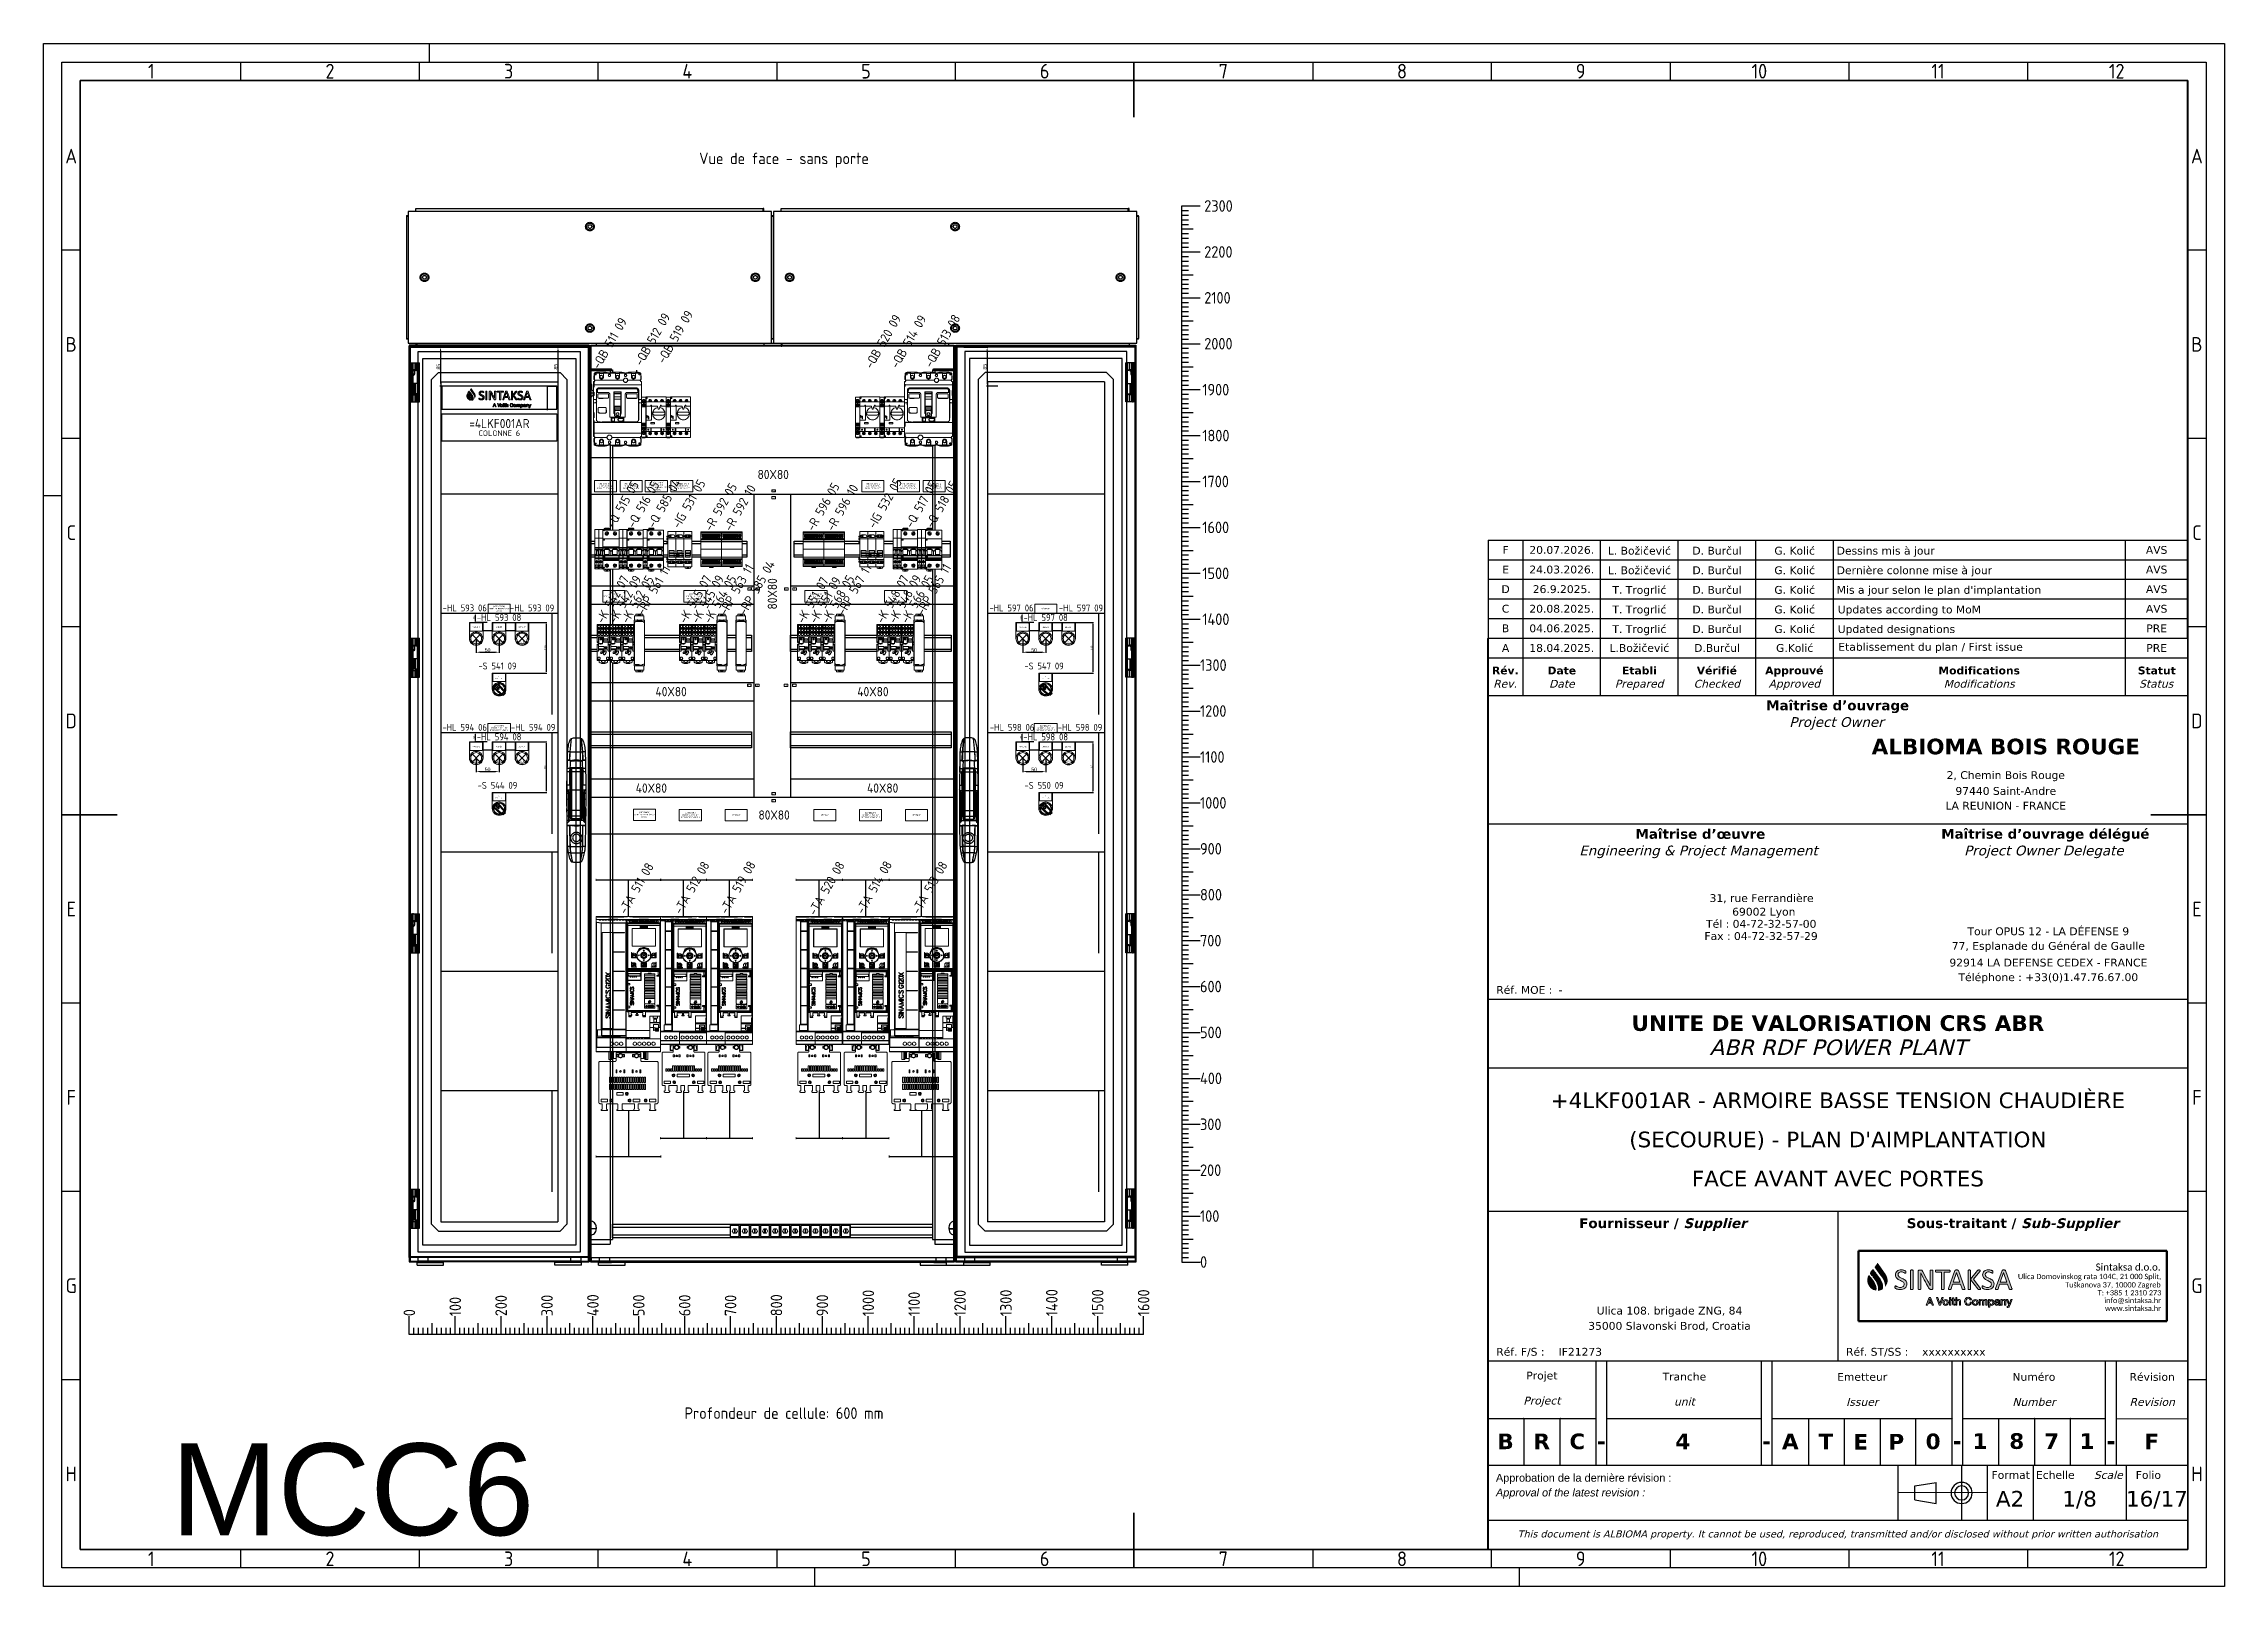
# Paper-space layout 'A2_6.1' of a CAD drawing. Header units: millimetres. Extents: x 0 to 594, y 0 to 420.
# The model-space entities are those that its viewports show. They can reach past a viewport. Long polylines and large blocks are cut down to what shows.
import ezdxf
from ezdxf.enums import TextEntityAlignment as Align

# ---------------------------------------------------------------- set-up
doc = ezdxf.new("R2010")
doc.units = ezdxf.units.MM
doc.set_wipeout_variables(frame=1)
doc.layers.add('! NO PLOT !', color=7, linetype='Continuous', true_color=0xff75dd, plot=False)
for name, color, linetype, lineweight in [('000-PI-Oprema', 30, 'Continuous', 5), ('000-SI-Oprema', 30, 'Continuous', 5), ('SI-ORMAR-Oprema', 30, 'Continuous', 5)]:
    doc.layers.add(name, color=color, linetype=linetype, lineweight=lineweight)
for name, color, linetype in [('000-PI-ORMAR', 2, 'Continuous'), ('000-PI_TEXT', 7, 'Continuous'), ('002-PI-Kabelska kanalica', 150, 'Continuous'), ('004-PI-DIN Šina', 3, 'Continuous'), ('210-0', 7, 'Continuous'), ('AM_BOR', 7, 'Continuous'), ('AUT_7', 7, 'Continuous'), ('AUT_TEXT', 7, 'Continuous'), ('Layer 1', 7, 'Continuous')]:
    doc.layers.add(name, color=color, linetype=linetype)
doc.styles.add('ACDINTS', font='ISOCP.SHX')
doc.styles.add('MtXpl_Calibri', font='calibri.ttf')
doc.styles.add('PAGE_DE_GARDE', font='arial.ttf', dxfattribs={"height": 10})
doc.styles.add('PDF Verdana', font='verdana.ttf')
doc.styles.add('PDF Verdana Bold', font='verdanab.ttf')
doc.styles.add('PI0', font='isocpeur.ttf', dxfattribs={"width": 0.9})
doc.styles.get("Standard").update_dxf_attribs({"font": 'arial.ttf'})
doc.dimstyles.new('ISO-25', dxfattribs={"dimtxt": 4, "dimasz": 3, "dimexe": 1.25, "dimexo": 0.625, "dimtad": 1, "dimtxsty": 'Standard', "dimcen": 3, "dimadec": 0, "dimazin": 0, "dimtfac": 1, "dimtmove": 0, "dimatfit": 3, "dimfxl": 1, "dimarcsym": 0})
doc.dimstyles.new('ISO-25-lb', dxfattribs={"dimtxt": 8, "dimasz": 8, "dimexe": 1.25, "dimexo": 0.625, "dimtad": 1, "dimtxsty": 'Standard', "dimcen": 5, "dimadec": 0, "dimazin": 0, "dimtfac": 1, "dimtmove": 0, "dimatfit": 3, "dimfxl": 1, "dimarcsym": 0})

psp = doc.layouts.new('A2_6.1')

msp = doc.modelspace()

# ---------------------------------------------------------------- texts
at = {"layer": '! NO PLOT !', "style": 'PI0', "width": 0.9}
msp.add_text('Vue de face - sans porte', height=25, dxfattribs=at).set_placement((39518.098, 17166.792), align=Align.MIDDLE)
at = {"layer": '! NO PLOT !', "ltscale": 0.25, "insert": (38577.926, 14270.425), "char_height": 200, "attachment_point": 5}
msp.add_mtext_dynamic_manual_height_columns('\\pxqc;{\\fArial|b0|i0|c238|p34;MCC6}', width=2618.94585, gutter_width=12.5, heights=[0], dxfattribs=at)
at = {"color": 7, "style": 'PI0', "width": 0.9}
for s, p in [('100', (38801.672, 14648.904)), ('200', (38901.672, 14648.904)), ('300', (39001.672, 14648.904)), ('400', (39101.672, 14648.904)), ('500', (39201.672, 14648.904)), ('600', (39301.672, 14648.904)), ('700', (39401.672, 14648.904)), ('800', (39501.672, 14648.904)), ('900', (39601.672, 14648.904)), ('1000', (39701.672, 14648.904)), ('1100', (39801.672, 14648.904)), ('1200', (39901.672, 14648.904)), ('1300', (40001.672, 14648.904)), ('1400', (40101.672, 14648.904)), ('1500', (40201.672, 14648.904)), ('1600', (40301.672, 14648.904)), ('0', (38701.672, 14648.904))]:
    msp.add_text(s, height=25, rotation=90, dxfattribs=at).set_placement(p, align=Align.MIDDLE_LEFT)
at = {"char_height": 20, "width": 16.78721, "attachment_point": 5, "style": 'PI0'}
for s, insert in [('{\\fISOCPEUR|b0|i0|c238|p34;80}X{\\fISOCPEUR|b0|i0|c238|p34;8}0', (39494.571, 16482.103)), ('{\\fISOCPEUR|b0|i0|c238|p34;4}0X{\\fISOCPEUR|b0|i0|c238|p34;8}0', (39272.142, 16009.133)), ('{\\fISOCPEUR|b0|i0|c238|p34;4}0X{\\fISOCPEUR|b0|i0|c238|p34;8}0', (39711.919, 16009.133)), ('{\\fISOCPEUR|b0|i0|c238|p34;4}0X{\\fISOCPEUR|b0|i0|c238|p34;8}0', (39229.082, 15799.133)), ('{\\fISOCPEUR|b0|i0|c238|p34;4}0X{\\fISOCPEUR|b0|i0|c238|p34;8}0', (39733.07, 15799.133)), ('{\\fISOCPEUR|b0|i0|c238|p34;80}X{\\fISOCPEUR|b0|i0|c238|p34;8}0', (39496.539, 15740.519))]:
    msp.add_mtext(s, dxfattribs=dict(at, insert=insert))
at = {"insert": (39492.769, 16222.1), "char_height": 20, "width": 16.78721, "attachment_point": 5, "rotation": 90, "style": 'PI0'}
msp.add_mtext('{\\fISOCPEUR|b0|i0|c238|p34;8}0X{\\fISOCPEUR|b0|i0|c238|p34;8}0', dxfattribs=at)
at = {"layer": '000-PI_TEXT', "style": 'PI0', "width": 0.9}
for s, p in [('-Q 516 05', (39183.265, 16368.75)), ('-IG 531 05', (39281.221, 16367.494)), ('-R 592 05', (39351.267, 16361.904)), ('-R 592 10', (39394.23, 16361.904)), ('-R 596 05', (39574.157, 16361.904)), ('-Q 518 05', (39833.616, 16368.75)), ('-K 562 05', (39169.545, 16160.577)), ('-RP 563 11', (39383.599, 16179.017)), ('-RP 585 04', (39425.599, 16179.017)), ('-RP 567 11', (39640.712, 16179.017)), ('-K 548 07', (39725.227, 16160.577)), ('-K 548 09', (39752.151, 16160.577)), ('-K 566 05', (39779.075, 16160.577))]:
    msp.add_text(s, height=20, rotation=60, dxfattribs=at).set_placement(p, align=Align.MIDDLE_LEFT)
for s, p in [('-TA 512 08', (39299.184, 15519.621)), ('-TA 519 08', (39399.184, 15519.621)), ('-TA 520 08', (39591.849, 15516.621)), ('-TA 514 08', (39696.172, 15519.621))]:
    msp.add_text(s, height=20, rotation=60, dxfattribs=at).set_placement(p, align=Align.BOTTOM_LEFT)
at = {"layer": '000-PI_TEXT', "linetype": 'Continuous', "char_height": 3, "attachment_point": 5, "style": 'PI0'}
for s, insert, width in [('VFD GROUPE 1\\PALIMENTATION\\PONDULÉE 48 VCA', (39184.796, 16456.749), 48), ("CONTRÔLE ARRÊT\\PD'URGENCE ZONE\\P- REZ-DE-CHAUSSÉE CÔTÉ\\P TURBINE", (39239.914, 16456.749), 48), ('VFD GROUPE 1\\PALIMENTATION\\PONDULÉE 24 VCC', (39295.692, 16456.749), 48), ('6A', (39495.616, 16446.479), 8), ('VFD GROUPE 2\\PALIMENTATION\\PONDULÉE 24 VCC', (39711.779, 16456.749), 48), ('VFD GROUPE 2\\PALIMENTATION\\PONDULÉE 230 VCA', (39789.313, 16456.749), 48), ('VFD GROUPE 2\\PALIMENTATION\\PONDULÉE 48 VCA', (39845.091, 16456.749), 48), ('6A', (39495.589, 16431.479), 8), ('[4SDX001PO]\\PPOMPE DE REMPLISSAGE RAPIDE', (39147.303, 16216.765), 48), ('[4CTE063PO]\\PPOMPE A EAU DE REFROIDISSEMENT 1', (39323.782, 16216.765), 48), ('6B', (39443.066, 16232.606), 8), ('6B', (39461.066, 16232.606), 8), ('6C', (39523.124, 16232.606), 8), ('6C', (39541.124, 16232.606), 8), ('[4CTE064PO]\\PPOMPE A EAU DE REFROIDISSEMENT 2', (39587.831, 16216.765), 48), ('RÉSERVE', (39761.001, 16216.765), 48), ('6D', (39442.217, 16022.902), 8), ('6D', (39460.217, 16022.902), 8), ('6E', (39522.275, 16022.902), 8), ('6E', (39540.275, 16022.902), 8), ('6F', (39495.616, 15786.659), 8), ('[4SDX001PO]\\PPOMPE DE REMPLISSAGE RAPIDE', (39214.084, 15741.011), 48), ('[4CTE063PO]\\PPOMPE A EAU DE REFROIDISSEMENT 1', (39313.984, 15740.166), 48), ('RÉSERVE', (39413.984, 15740.166), 48), ('6F', (39495.589, 15771.659), 8), ('RÉSERVE', (39606.971, 15740.166), 48), ('[4CTE064PO]\\PPOMPE A EAU DE REFROIDISSEMENT 2', (39706.871, 15740.166), 48), ('RÉSERVE', (39806.871, 15740.166), 48)]:
    msp.add_mtext(s, dxfattribs=dict(at, insert=insert, width=width))
at = {"layer": 'AUT_TEXT', "style": 'PI0', "width": 0.9}
msp.add_text('Profondeur de cellule: 600 mm', height=25, dxfattribs=at).set_placement((39518.098, 14437.776), align=Align.MIDDLE)

# ---------------------------------------------------------------- blocks, each defined once
blk = doc.blocks.new('A2')
for p, q in [((5, 5), (5, 415)), ((5, 415), (589, 415)), ((589, 415), (589, 5)), ((589, 5), (5, 5))]:
    blk.add_line(p, q)
at = {"layer": 'AM_BOR', "lineweight": 25}
for p, q in [((0, 420), (594, 420)), ((0, 0), (0, 420)), ((105, 420), (105, 415)), ((594, 420), (594, 0)), ((10, 410), (584, 410)), ((10, 10), (10, 410)), ((53.67, 415), (53.67, 410)), ((102.33, 415), (102.33, 410)), ((151, 415), (151, 410)), ((199.67, 415), (199.67, 410)), ((248.33, 415), (248.33, 410)), ((345.67, 415), (345.67, 410)), ((394.33, 415), (394.33, 410)), ((443, 415), (443, 410)), ((491.67, 415), (491.67, 410)), ((540.33, 415), (540.33, 410)), ((584, 410), (584, 10)), ((10, 363.75), (5.02, 363.75)), ((589, 363.75), (584.02, 363.75)), ((10, 312.5), (5.02, 312.5)), ((589, 312.5), (584.02, 312.5)), ((0, 297), (5, 297)), ((10, 261.25), (5.02, 261.25)), ((589, 261.25), (584.02, 261.25)), ((589, 210), (584.02, 210)), ((10, 158.75), (5.02, 158.75)), ((589, 158.75), (584.02, 158.75)), ((10, 107.5), (5.02, 107.5)), ((589, 107.5), (584.02, 107.5)), ((10, 56.25), (5.02, 56.25)), ((589, 56.25), (584.02, 56.25)), ((584, 10), (10, 10)), ((53.67, 10), (53.67, 5)), ((102.33, 10), (102.33, 5)), ((151, 10), (151, 5)), ((199.67, 10), (199.67, 5)), ((248.33, 10), (248.33, 5)), ((345.67, 10), (345.67, 5)), ((394.33, 10), (394.33, 5)), ((443, 10), (443, 5)), ((491.67, 10), (491.67, 5)), ((540.33, 10), (540.33, 5)), ((594, 0), (0, 0)), ((210, 5), (210, 0)), ((402, 0), (402, 5)), ((594, 0), (402, 0))]:
    blk.add_line(p, q, dxfattribs=at)
at = {"layer": 'AM_BOR', "lineweight": 35}
for p, q in [((297, 415), (297, 400)), ((5, 210), (20, 210)), ((589, 210), (574, 210)), ((297, 5), (297, 20))]:
    blk.add_line(p, q, dxfattribs=at)
at = {"layer": 'AM_BOR', "lineweight": 25, "style": 'ACDINTS'}
for s, p in [('1', (29.33, 412.5)), ('2', (78, 412.5)), ('3', (126.67, 412.5)), ('4', (175.33, 412.5)), ('5', (224, 412.5)), ('6', (272.67, 412.5)), ('7', (321.33, 412.5)), ('8', (370, 412.5)), ('9', (418.67, 412.5)), ('10', (467.33, 412.5)), ('11', (516, 412.5)), ('12', (564.67, 412.5)), ('A', (7.51, 389.38)), ('A', (586.51, 389.38)), ('B', (7.51, 338.12)), ('B', (586.51, 338.12)), ('C', (7.51, 286.88)), ('C', (586.51, 286.88)), ('D', (7.51, 235.62)), ('D', (586.51, 235.62)), ('E', (7.51, 184.38)), ('E', (586.51, 184.38)), ('F', (7.51, 133.12)), ('F', (586.51, 133.12)), ('G', (7.51, 81.88)), ('G', (586.51, 81.88)), ('H', (7.51, 30.62)), ('H', (586.51, 30.62)), ('1', (29.33, 7.5)), ('2', (78, 7.5)), ('3', (126.67, 7.5)), ('4', (175.33, 7.5)), ('5', (224, 7.5)), ('6', (272.67, 7.5)), ('7', (321.33, 7.5)), ('8', (370, 7.5)), ('9', (418.67, 7.5)), ('10', (467.33, 7.5)), ('11', (516, 7.5)), ('12', (564.67, 7.5))]:
    blk.add_text(s, height=4, dxfattribs=at).set_placement(p, align=Align.MIDDLE_CENTER)
blk = doc.blocks.new('A$Cd58febb4')
at = {"layer": '210-0'}
for p, q in [((-181.03, 234.67), (-181.03, 250.28)), ((-159.94, 234.67), (-159.94, 250.28)), ((-138.76, 234.67), (-138.76, 250.28)), ((-117.61, 234.67), (-117.61, 250.28)), ((-96.49, 234.67), (-96.49, 250.28)), ((-16.9, 234.67), (-16.9, 250.28)), ((-95.28, 94.3), (-95.28, 53.49)), ((-158.27, 37.87), (-116.15, 37.87)), ((-78.94, 25.17), (-78.94, 10.14)), ((-61.57, 25.17), (-61.57, 10.14)), ((-54.65, 25.17), (-54.65, 10.14)), ((-42.11, 25.17), (-42.11, 10.14)), ((-16.76, 25.17), (-16.76, 10.14)), ((-74.36, 19.48), (-68.52, 20.43)), ((-74.36, 15.65), (-74.36, 19.48)), ((-68.52, 14.69), (-68.52, 20.43)), ((-54.65, 17.56), (-78.94, 17.65)), ((-74.36, 15.65), (-68.52, 14.69)), ((-190.56, 10.14), (0, 10.14))]:
    blk.add_line(p, q, dxfattribs=at)
for points in [[(-190.56, 250.28), (-190.56, 2.13), (0, 2.13), (0, 250.28)], [(-190.56, 250.28), (0, 250.28)], [(-190.56, 244.94), (0, 244.94)], [(-190.56, 234.67), (0, 234.67)], [(-190.56, 199.76), (0, 199.76)], [(-190.56, 152), (0, 152)], [(-190.56, 133.33), (0, 133.33)], [(-190.56, 94.3), (0, 94.3)], [(-190.56, 53.49), (0, 53.49)], [(-190.56, 53.49), (0, 53.49)], [(-161.24, 53.49), (-161.24, 25.17)], [(-64.24, 53.49), (-64.24, 25.17)], [(-61.34, 53.49), (-61.34, 37.87), (-61.34, 37.7), (-61.34, 25.17)], [(-61.34, 53.49), (-61.34, 25.17)], [(-22.43, 53.49), (-22.43, 25.17)], [(-19.45, 53.49), (-19.45, 37.87), (-19.45, 37.7), (-19.45, 25.17)], [(-158.27, 53.4), (-158.27, 37.79), (-158.27, 37.62), (-158.27, 25.09)], [(-158.27, 53.4), (-158.27, 25.09)], [(-116.15, 53.4), (-116.15, 25.09)], [(-113.26, 53.4), (-113.26, 37.79), (-113.26, 37.62), (-113.26, 25.09)], [(-113.26, 53.4), (-113.26, 25.09)], [(-190.56, 37.87), (-180.95, 37.87), (-180.79, 37.87), (-180.87, 37.79)], [(-180.79, 37.87), (-171.01, 37.87), (-170.85, 37.87), (-170.93, 37.79)], [(-180.79, 37.7), (-180.79, 25.17)], [(-171.01, 37.87), (-161.33, 37.87), (-161.16, 37.87), (-161.24, 37.79)], [(-171.01, 37.7), (-171.01, 25.17)], [(-113.26, 37.79), (-103.49, 37.79), (-103.32, 37.79), (-103.4, 37.7)], [(-103.49, 37.79), (-93.72, 37.79), (-93.55, 37.79), (-93.63, 37.7)], [(-103.24, 37.79), (-103.24, 25.26)], [(-93.55, 37.79), (-83.78, 37.79), (-83.61, 37.79), (-83.69, 37.7)], [(-93.55, 37.79), (-93.55, 25.26)], [(-83.78, 37.79), (-83.78, 25.26)], [(-83.78, 37.79), (-74.09, 37.79), (-73.92, 37.79), (-74.01, 37.7)], [(-74.09, 37.79), (-74.09, 25.26)], [(-73.92, 37.79), (-64.24, 37.79), (-64.07, 37.79), (-64.15, 37.7)], [(-61.34, 37.87), (-51.66, 37.87), (-51.49, 37.87), (-51.57, 37.79)], [(-51.57, 37.79), (-51.57, 25.26)], [(-51.49, 37.87), (-41.8, 37.87), (-41.63, 37.87), (-41.72, 37.79)], [(-41.8, 37.87), (-32.11, 37.87), (-31.95, 37.87), (-32.03, 37.79)], [(-41.72, 37.79), (-41.72, 25.26)], [(-32.11, 37.87), (-22.43, 37.87)], [(-32.03, 37.79), (-32.03, 25.26)], [(-19.45, 37.7), (-0.08, 37.79), (0.08, 37.79), (-0.08, 37.79)]]:
    blk.add_lwpolyline(points, dxfattribs=at)
at = {"layer": '210-0', "flags": 128}
blk.add_lwpolyline([(-190.56, 25.17), (0, 25.17)], dxfattribs=at)
at = {"layer": '210-0'}
for radius in [2.87, 1.91]:
    blk.add_arc((-61.57, 17.56), radius, 0, 359.99999, dxfattribs=at)
at = {"layer": '210-0', "style": 'PDF Verdana'}
for s, height, p in [('Réf. MOE :', 2.13, (-188.33, 154.51)), ('Réf. F/S :', 2.13, (-188.33, 55.99)), ('Réf. ST/SS :', 2.1304, (-93.05, 55.99))]:
    blk.add_text(s, height=height, dxfattribs=at).set_placement(p, align=Align.MIDDLE_LEFT)
at = {"layer": '210-0'}
for s, insert, char_height, attachment_point, style in [('A', (-185.79, 247.61), 2.13, 5, 'PDF Verdana'), ('Etablissement du plan / First issue', (-95.16, 247.61), 2.1304, 4, 'PDF Verdana'), ('Rév.', (-189.48, 240.37), 2.13, 7, 'PDF Verdana Bold'), ('{\\fVerdana|b0|i1|c0|p34;Rev.}', (-189.17, 236.76), 2.1304, 7, 'PDF Verdana'), ('Date', (-174.36, 240.37), 2.13, 7, 'PDF Verdana Bold'), ('{\\fVerdana|b0|i1|c0|p34;Date}', (-173.96, 236.75), 2.1304, 7, 'PDF Verdana'), ('{\\fVerdana|b0|i1|c0|p34;Prepared}', (-156.03, 236.2), 2.1304, 7, 'PDF Verdana'), ('Etabli', (-154.07, 240.37), 2.13, 7, 'PDF Verdana Bold'), ('{\\fVerdana|b0|i1|c0|p34;Checked}', (-134.56, 236.75), 2.1304, 7, 'PDF Verdana'), ('Vérifié', (-133.71, 240.37), 2.13, 7, 'PDF Verdana Bold'), ('Approuvé', (-115.07, 239.82), 2.13, 7, 'PDF Verdana Bold'), ('{\\fVerdana|b0|i1|c0|p34;Approved}', (-114.17, 236.2), 2.1304, 7, 'PDF Verdana'), ('Modifications', (-67.89, 240.37), 2.1304, 7, 'PDF Verdana Bold'), ('{\\fVerdana|b0|i1|c0|p34;Modifications}', (-66.46, 236.75), 2.1304, 7, 'PDF Verdana'), ('Statut', (-13.59, 240.37), 2.13, 7, 'PDF Verdana Bold'), ('{\\fVerdana|b0|i1|c0|p34;Status}', (-13.23, 236.75), 2.1304, 7, 'PDF Verdana'), ('Maîtrise d’ouvrage', (-114.8, 229.86), 2.6631, 7, 'PDF Verdana Bold'), ('{\\fVerdana|b0|i1|c0|p34;Project Owner}', (-108.54, 225.35), 2.6631, 7, 'PDF Verdana'), ('ALBIOMA BOIS ROUGE  ', (-49.54, 220.74), 4.2609, 5, 'PDF Verdana Bold'), ('2, Chemin Bois Rouge', (-49.54, 212.69), 2.1304, 5, 'PDF Verdana'), ('97440 Saint-Andre', (-49.54, 208.66), 2.1304, 5, 'PDF Verdana'), ('LA REUNION - FRANCE', (-49.54, 204.64), 2.1304, 5, 'PDF Verdana'), ('Maîtrise d’œuvre', (-150.39, 195.59), 2.6631, 7, 'PDF Verdana Bold'), ('Maîtrise d’ouvrage délégué', (-67.12, 194.89), 2.6631, 7, 'PDF Verdana Bold'), ('{\\fVerdana|b0|i1|c0|p34;Engineering & Project Management}', (-165.73, 190.37), 2.6631, 7, 'PDF Verdana'), ('{\\fVerdana|b0|i1|c0|p34;Project Owner Delegate}', (-60.91, 190.37), 2.6631, 7, 'PDF Verdana'), ('31, rue Ferrandière', (-116.05, 179.34), 2.1304, 5, 'PDF Verdana'), ('Tél : 04-72-32-57-00', (-116.15, 172.48), 2.1304, 5, 'PDF Verdana'), ('69002 Lyon', (-115.46, 175.5), 2.13, 5, 'PDF Verdana'), ('Fax : 04-72-32-57-29', (-116.2, 169.16), 2.1304, 5, 'PDF Verdana'), ('77, Esplanade du Général de Gaulle', (-37.95, 166.19), 2.1304, 5, 'PDF Verdana'), ('Tour OPUS 12 - LA DÉFENSE 9', (-37.95, 170.45), 2.1304, 5, 'PDF Verdana'), ('92914 LA DEFENSE CEDEX - FRANCE', (-37.95, 161.93), 2.1304, 5, 'PDF Verdana'), ('Téléphone : +33(0)1.47.76.67.00', (-37.95, 157.67), 2.1304, 5, 'PDF Verdana'), ('UNITE DE VALORISATION CRS ABR', (-95.28, 145.44), 4.2609, 5, 'PDF Verdana Bold'), ('{\\fVerdana|b0|i1|c238|p34;ABR RDF POWER PLANT}', (-95.28, 138.85), 4.2609, 5, 'PDF Verdana'), ('Fournisseur / {\\fVerdana|b1|i1|c0|p34;Supplier}', (-142.92, 90.63), 2.6631, 5, 'PDF Verdana Bold'), ('Sous-traitant / {\\fVerdana|b1|i1|c0|p34;Sub-Supplier}', (-47.64, 90.63), 2.6631, 5, 'PDF Verdana Bold'), ('Ulica 108. brigade ZNG, 84', (-141.14, 66.9), 2.1304, 5, 'PDF Verdana'), ('35000 Slavonski Brod, Croatia', (-141.14, 62.88), 2.1304, 5, 'PDF Verdana'), ('Projet', (-175.9, 49.22), 2.13, 5, 'PDF Verdana'), ('Tranche', (-137.08, 49.22), 2.13, 5, 'PDF Verdana'), ('Emetteur', (-88.66, 49.14), 2.13, 5, 'PDF Verdana'), ('Numéro', (-41.88, 49.14), 2.13, 5, 'PDF Verdana'), ('Révision', (-9.67, 49.14), 2.13, 5, 'PDF Verdana'), ('{\\fVerdana|b0|i1|c0|p34;Project}', (-175.9, 42.4), 2.1304, 5, 'PDF Verdana'), ('{\\fVerdana|b0|i1|c0|p34;unit}', (-137.08, 42.4), 2.1304, 5, 'PDF Verdana'), ('{\\fVerdana|b0|i1|c0|p34;Issuer}', (-88.66, 42.32), 2.1304, 5, 'PDF Verdana'), ('{\\fVerdana|b0|i1|c0|p34;Number}', (-41.88, 42.32), 2.1304, 5, 'PDF Verdana'), ('{\\fVerdana|b0|i1|c0|p34;Revision}', (-9.67, 42.32), 2.1304, 5, 'PDF Verdana'), ('\\fVerdana|b0|i0|c00|p39;Format', (-48.19, 22.44), 2.1304, 5, 'PDF Verdana'), ('{\\fVerdana|b0|i0|c0|p39;Echelle}', (-36.05, 22.44), 2.1304, 5, 'PDF Verdana'), ('{\\fVerdana|b0|i1|c0|p39;Scale}', (-21.61, 22.44), 2.1304, 5, 'PDF Verdana'), ('\\fVerdana|b0|i0|c00|p39;Folio', (-10.7, 22.44), 2.1304, 5, 'PDF Verdana')]:
    blk.add_mtext(s, dxfattribs=dict(at, insert=insert, char_height=char_height, attachment_point=attachment_point, style=style))
at = {"layer": '210-0', "char_height": 4.26, "attachment_point": 5, "style": 'PDF Verdana Bold'}
for insert in [(-159.71, 31.62), (-114.71, 31.62), (-62.79, 31.7), (-20.9, 31.7)]:
    blk.add_mtext_dynamic_manual_height_columns('-', width=9.8549, gutter_width=25.16, heights=[0], dxfattribs=dict(at, insert=insert))
at = {"layer": '210-0', "char_height": 2.1304, "attachment_point": 1, "line_spacing_factor": 1.2, "style": 'PAGE_DE_GARDE'}
for s, insert in [('{\\fArial|b0|i1|c0|p39;Approval of the latest revision :}', (-188.42, 18.74)), ('Approbation de la dernière révision :', (-188.42, 22.75))]:
    blk.add_mtext(s, dxfattribs=dict(at, insert=insert))
at = {"layer": '210-0', "insert": (-95.28, 6.13), "char_height": 1.9174, "width": 190.5566, "attachment_point": 5, "style": 'PDF Verdana'}
blk.add_mtext('{\\fVerdana|b0|i1|c0|p34;This document is ALBIOMA property. It cannot be used, reproduced, transmitted and/or disclosed without prior written authorisation}', dxfattribs=at)
at = {"layer": '210-0'}
for tag, height, style, p in [('DATE_A', 2.13, 'PDF Verdana', (-170.49, 247.61)), ('NAME_A', 2.13, 'PDF Verdana', (-149.35, 247.61)), ('VERIF_A', 2.13, 'PDF Verdana', (-128.18, 247.61)), ('APPR_A', 2.13, 'PDF Verdana', (-107.05, 247.61)), ('STAT_A', 2.13, 'PDF Verdana', (-8.45, 247.61)), ('TITRE1-TITLE1', 4.26, 'PDF Verdana', (-95.28, 124.46)), ('TITRE2-TITLE2', 3.2, 'PDF Verdana', (-95.28, 113.8)), ('TITRE3-TITLE3', 3.2, 'PDF Verdana', (-95.28, 103.15)), ('B', 4.26, 'PDF Verdana Bold', (-185.8, 31.61)), ('R', 4.26, 'PDF Verdana Bold', (-175.94, 31.61)), ('C', 4.26, 'PDF Verdana Bold', (-166.25, 31.61)), ('4', 4.26, 'PDF Verdana Bold', (-137.53, 31.61)), ('A', 4.26, 'PDF Verdana Bold', (-108.24, 31.61)), ('T', 4.26, 'PDF Verdana Bold', (-98.55, 31.61)), ('E', 4.26, 'PDF Verdana Bold', (-89.05, 31.52)), ('P', 4.26, 'PDF Verdana Bold', (-79.37, 31.52)), ('0', 4.26, 'PDF Verdana Bold', (-69.34, 31.61)), ('X', 4.26, 'PDF Verdana Bold', (-56.58, 31.69)), ('X', 4.26, 'PDF Verdana Bold', (-46.56, 31.69)), ('X', 4.26, 'PDF Verdana Bold', (-37.04, 31.69)), ('X', 4.26, 'PDF Verdana Bold', (-27.44, 31.69)), ('REV', 4.26, 'PDF Verdana Bold', (-9.8, 31.57)), ('AX', 4.26, 'PDF Verdana', (-48.38, 15.99)), ('1/XXX', 4.26, 'PDF Verdana', (-29.44, 15.99)), ('1/X', 4.26, 'PDF Verdana', (-8.38, 15.99))]:
    blk.add_attdef(tag, text='', height=height, dxfattribs=dict(at, style=style)).set_placement(p, align=Align.MIDDLE_CENTER)
at = {"layer": '210-0', "style": 'PDF Verdana'}
for tag, p in [('REF_MOE', (-171.35, 154.51)), ('REF_F/S', (-171.35, 55.99)), ('REF_ST/SS', (-72.34, 55.99))]:
    blk.add_attdef(tag, text='', height=2.13, dxfattribs=at).set_placement(p, align=Align.MIDDLE_LEFT)
blk = doc.blocks.new('SI-Sastavnica-LOGO')
at = {"true_color": 0x0063af}
h = blk.add_hatch(color=144, dxfattribs=at)
h.dxf.hatch_style = 1
edge = h.paths.add_edge_path()
edge.add_spline(control_points=[(2.2, 8.54), (2.51, 7.83), (3.14, 7.2), (3.95, 7.05)], knot_values=[3, 3, 3, 3, 4, 4, 4, 4], degree=3, periodic=0)
edge.add_spline(control_points=[(3.95, 7.05), (4.05, 8.19), (3.44, 8.97), (3.09, 9.4)], knot_values=[4, 4, 4, 4, 5, 5, 5, 5], degree=3, periodic=0)
edge.add_spline(control_points=[(3.09, 9.4), (3.09, 9.4), (3.05, 9.46), (3.05, 9.46)], knot_values=[0.00001, 0.00001, 0.00001, 0.00001, 1, 1, 1, 1], degree=3, periodic=0)
edge.add_spline(control_points=[(3.05, 9.46), (2.89, 9.66), (2.64, 9.99), (2.36, 10.39)], knot_values=[1, 1, 1, 1, 2, 2, 2, 2], degree=3, periodic=0)
edge.add_spline(control_points=[(2.36, 10.39), (2.13, 9.91), (1.92, 9.17), (2.2, 8.54)], knot_values=[2, 2, 2, 2, 3, 3, 3, 3], degree=3, periodic=0)
h = blk.add_hatch(color=144, dxfattribs=at)
h.dxf.hatch_style = 1
h.paths.add_polyline_path([(4.52, 7.02, 0.11041), (5.37, 7.29), (5.41, 7.54, 0.13358), (5.22, 8.93, 0.053392), (4.87, 9.58, 0.017784), (4.66, 9.86), (4.56, 9.98, -0.011238), (4.09, 10.61, 0.000613), (3.26, 11.76, 0.06778), (3.23, 11.71, 0.001183), (2.68, 10.92, 0.047851), (2.7, 10.88, 0.000843), (3.04, 10.42, 0.00669), (3.4, 9.93, -0.006258), (3.86, 9.32, -0.045911), (4.24, 8.66, -0.129032)])
h = blk.add_hatch(color=144, dxfattribs=at)
h.dxf.hatch_style = 1
h.paths.add_polyline_path([(4.98, 12.36), (4.33, 13.28, 0.000164), (3.61, 12.26, 0.344446), (3.61, 12.25, 0.000109), (3.8, 11.99, 0.00627), (4.82, 10.57, 0.008709), (4.99, 10.35, -0.019573), (5.33, 9.92, -0.058884), (5.78, 9.08, -0.100777), (6, 7.81, 0.080562), (6.48, 8.58, 0.073707), (6.59, 9.02, 0.055392), (6.58, 9.47, 0.070345), (6.35, 10.29, 0.03122), (6.17, 10.64), (6.12, 10.73, 0.001687)])
at = {"true_color": 0x777777}
h = blk.add_hatch(color=8, dxfattribs=at)
h.dxf.hatch_style = 1
h.paths.add_polyline_path([(13.54, 7.32, 0.13418), (13.55, 7.28, 0.136422), (13.6, 7.25, 0.066087), (13.77, 7.23, 0.017347), (13.9, 7.23, 0.046916), (14.03, 7.25, 0.091373), (14.08, 7.27, 0.143419), (14.11, 7.3, 0.127916), (14.12, 7.33, 0.000025), (14.12, 10.05, 0.005209), (14.11, 10.84), (14.11, 10.98, 0.010292), (14.41, 10.38, 0.002347), (15.43, 8.46, 0.006689), (15.91, 7.57, 0.025476), (15.99, 7.46, 0.05023), (16.08, 7.34, 0.110058), (16.23, 7.26, 0.061201), (16.38, 7.24, 0.001293), (16.6, 7.24, 0.062421), (16.67, 7.25, 0.223171), (16.82, 7.37, 0.103531), (16.85, 7.49, 0.000418), (16.85, 11.53, 0.245805), (16.8, 11.6, 0.073458), (16.75, 11.62, 0.038925), (16.66, 11.63, 0.037271), (16.43, 11.63, 0.047017), (16.35, 11.62, 0.067602), (16.3, 11.59, 0.25966), (16.26, 11.53, 0.000016), (16.26, 9.06, 0.00401), (16.27, 8.04, 0.007594), (15.71, 9.14, -0.000425), (14.57, 11.26, 0.023769), (14.49, 11.41, 0.036194), (14.43, 11.49, 0.170505), (14.22, 11.61, 0.045671), (14.09, 11.62, 0.001278), (13.77, 11.62, 0.162311), (13.61, 11.56, 0.13571), (13.55, 11.49, 0.089558), (13.54, 11.37, 0.000418)])
edge = h.paths.add_edge_path()
edge.add_spline(control_points=[(12.37, 9.43), (12.37, 10.49), (12.37, 11.54), (12.37, 11.54), (12.37, 11.56), (12.37, 11.57), (12.36, 11.58)], knot_values=[16, 16, 16, 16, 16.5, 16.5, 16.5, 17.5, 17.5, 17.5, 17.5], degree=3, periodic=0)
edge.add_spline(control_points=[(12.36, 11.58), (12.35, 11.6), (12.33, 11.61), (12.31, 11.62)], knot_values=[15, 15, 15, 15, 16, 16, 16, 16], degree=3, periodic=0)
edge.add_spline(control_points=[(12.31, 11.62), (12.29, 11.62), (12.26, 11.63), (12.22, 11.64)], knot_values=[14, 14, 14, 14, 15, 15, 15, 15], degree=3, periodic=0)
edge.add_spline(control_points=[(12.22, 11.64), (12.18, 11.64), (12.14, 11.65), (12.08, 11.65)], knot_values=[13, 13, 13, 13, 14, 14, 14, 14], degree=3, periodic=0)
edge.add_spline(control_points=[(12.08, 11.65), (12.03, 11.65), (11.98, 11.64), (11.95, 11.64)], knot_values=[12, 12, 12, 12, 13, 13, 13, 13], degree=3, periodic=0)
edge.add_spline(control_points=[(11.95, 11.64), (11.91, 11.63), (11.88, 11.62), (11.86, 11.62)], knot_values=[11, 11, 11, 11, 12, 12, 12, 12], degree=3, periodic=0)
edge.add_spline(control_points=[(11.86, 11.62), (11.83, 11.61), (11.81, 11.6), (11.8, 11.58)], knot_values=[10, 10, 10, 10, 11, 11, 11, 11], degree=3, periodic=0)
edge.add_spline(control_points=[(11.8, 11.58), (11.79, 11.57), (11.79, 11.56), (11.79, 11.54)], knot_values=[9, 9, 9, 9, 10, 10, 10, 10], degree=3, periodic=0)
edge.add_spline(control_points=[(11.79, 11.54), (11.79, 11.54), (11.79, 7.33), (11.79, 7.33), (11.79, 7.32), (11.79, 7.3), (11.8, 7.29)], knot_values=[7, 7, 7, 7, 8, 8, 8, 9, 9, 9, 9], degree=3, periodic=0)
edge.add_spline(control_points=[(11.8, 7.29), (11.81, 7.27), (11.83, 7.26), (11.85, 7.25)], knot_values=[6, 6, 6, 6, 7, 7, 7, 7], degree=3, periodic=0)
edge.add_spline(control_points=[(11.85, 7.25), (11.87, 7.25), (11.9, 7.24), (11.94, 7.23)], knot_values=[5, 5, 5, 5, 6, 6, 6, 6], degree=3, periodic=0)
edge.add_spline(control_points=[(11.94, 7.23), (11.98, 7.23), (12.03, 7.23), (12.08, 7.23)], knot_values=[4, 4, 4, 4, 5, 5, 5, 5], degree=3, periodic=0)
edge.add_spline(control_points=[(12.08, 7.23), (12.14, 7.23), (12.18, 7.23), (12.22, 7.23)], knot_values=[3, 3, 3, 3, 4, 4, 4, 4], degree=3, periodic=0)
edge.add_spline(control_points=[(12.22, 7.23), (12.26, 7.24), (12.29, 7.25), (12.31, 7.25)], knot_values=[2, 2, 2, 2, 3, 3, 3, 3], degree=3, periodic=0)
edge.add_spline(control_points=[(12.31, 7.25), (12.33, 7.26), (12.35, 7.27), (12.36, 7.29)], knot_values=[1, 1, 1, 1, 2, 2, 2, 2], degree=3, periodic=0)
edge.add_spline(control_points=[(12.36, 7.29), (12.37, 7.3), (12.37, 7.32), (12.37, 7.33)], knot_values=[0, 0, 0, 0, 1, 1, 1, 1], degree=3, periodic=0)
edge.add_spline(control_points=[(12.37, 7.33), (12.37, 7.33), (12.37, 8.38), (12.37, 9.43)], knot_values=[17.5, 17.5, 17.5, 17.5, 18, 18, 18, 18], degree=3, periodic=0)
edge = h.paths.add_edge_path()
edge.add_spline(control_points=[(10.31, 11.05), (10.38, 11.01), (10.45, 10.97), (10.5, 10.94)], knot_values=[47, 47, 47, 47, 48, 48, 48, 48], degree=3, periodic=0)
edge.add_spline(control_points=[(10.5, 10.94), (10.55, 10.91), (10.59, 10.89), (10.62, 10.89)], knot_values=[46, 46, 46, 46, 47, 47, 47, 47], degree=3, periodic=0)
edge.add_spline(control_points=[(10.62, 10.89), (10.63, 10.89), (10.65, 10.9), (10.66, 10.91)], knot_values=[45, 45, 45, 45, 46, 46, 46, 46], degree=3, periodic=0)
edge.add_spline(control_points=[(10.66, 10.91), (10.67, 10.92), (10.68, 10.94), (10.69, 10.96)], knot_values=[44, 44, 44, 44, 45, 45, 45, 45], degree=3, periodic=0)
edge.add_spline(control_points=[(10.69, 10.96), (10.7, 10.98), (10.7, 11), (10.7, 11.04)], knot_values=[43, 43, 43, 43, 44, 44, 44, 44], degree=3, periodic=0)
edge.add_spline(control_points=[(10.7, 11.04), (10.71, 11.07), (10.71, 11.1), (10.71, 11.14)], knot_values=[42, 42, 42, 42, 43, 43, 43, 43], degree=3, periodic=0)
edge.add_spline(control_points=[(10.71, 11.14), (10.71, 11.19), (10.71, 11.22), (10.71, 11.25)], knot_values=[41, 41, 41, 41, 42, 42, 42, 42], degree=3, periodic=0)
edge.add_spline(control_points=[(10.71, 11.25), (10.7, 11.28), (10.7, 11.3), (10.7, 11.32)], knot_values=[40, 40, 40, 40, 41, 41, 41, 41], degree=3, periodic=0)
edge.add_spline(control_points=[(10.7, 11.32), (10.69, 11.34), (10.69, 11.35), (10.68, 11.37)], knot_values=[39, 39, 39, 39, 40, 40, 40, 40], degree=3, periodic=0)
edge.add_spline(control_points=[(10.68, 11.37), (10.67, 11.38), (10.66, 11.4), (10.64, 11.42)], knot_values=[38, 38, 38, 38, 39, 39, 39, 39], degree=3, periodic=0)
edge.add_spline(control_points=[(10.64, 11.42), (10.62, 11.44), (10.57, 11.47), (10.5, 11.5)], knot_values=[37, 37, 37, 37, 38, 38, 38, 38], degree=3, periodic=0)
edge.add_spline(control_points=[(10.5, 11.5), (10.44, 11.54), (10.36, 11.57), (10.27, 11.6)], knot_values=[36, 36, 36, 36, 37, 37, 37, 37], degree=3, periodic=0)
edge.add_spline(control_points=[(10.27, 11.6), (10.18, 11.62), (10.09, 11.65), (9.99, 11.66)], knot_values=[35, 35, 35, 35, 36, 36, 36, 36], degree=3, periodic=0)
edge.add_spline(control_points=[(9.99, 11.66), (9.9, 11.68), (9.8, 11.69), (9.7, 11.69)], knot_values=[34, 34, 34, 34, 35, 35, 35, 35], degree=3, periodic=0)
edge.add_spline(control_points=[(9.7, 11.69), (9.51, 11.69), (9.33, 11.66), (9.17, 11.61)], knot_values=[33, 33, 33, 33, 34, 34, 34, 34], degree=3, periodic=0)
edge.add_spline(control_points=[(9.17, 11.61), (9.01, 11.56), (8.87, 11.49), (8.75, 11.39)], knot_values=[32, 32, 32, 32, 33, 33, 33, 33], degree=3, periodic=0)
edge.add_spline(control_points=[(8.75, 11.39), (8.63, 11.29), (8.54, 11.17), (8.47, 11.03)], knot_values=[31, 31, 31, 31, 32, 32, 32, 32], degree=3, periodic=0)
edge.add_spline(control_points=[(8.47, 11.03), (8.4, 10.89), (8.37, 10.72), (8.37, 10.54)], knot_values=[30, 30, 30, 30, 31, 31, 31, 31], degree=3, periodic=0)
edge.add_spline(control_points=[(8.37, 10.54), (8.37, 10.36), (8.4, 10.21), (8.46, 10.08)], knot_values=[29, 29, 29, 29, 30, 30, 30, 30], degree=3, periodic=0)
edge.add_spline(control_points=[(8.46, 10.08), (8.51, 9.96), (8.59, 9.84), (8.68, 9.75)], knot_values=[28, 28, 28, 28, 29, 29, 29, 29], degree=3, periodic=0)
edge.add_spline(control_points=[(8.68, 9.75), (8.77, 9.65), (8.88, 9.57), (9, 9.5)], knot_values=[27, 27, 27, 27, 28, 28, 28, 28], degree=3, periodic=0)
edge.add_spline(control_points=[(9, 9.5), (9.11, 9.43), (9.23, 9.37), (9.36, 9.31)], knot_values=[26, 26, 26, 26, 27, 27, 27, 27], degree=3, periodic=0)
edge.add_spline(control_points=[(9.36, 9.31), (9.48, 9.25), (9.6, 9.2), (9.72, 9.14)], knot_values=[25, 25, 25, 25, 26, 26, 26, 26], degree=3, periodic=0)
edge.add_spline(control_points=[(9.72, 9.14), (9.84, 9.09), (9.95, 9.03), (10.04, 8.96)], knot_values=[24, 24, 24, 24, 25, 25, 25, 25], degree=3, periodic=0)
edge.add_spline(control_points=[(10.04, 8.96), (10.13, 8.89), (10.21, 8.82), (10.26, 8.73)], knot_values=[23, 23, 23, 23, 24, 24, 24, 24], degree=3, periodic=0)
edge.add_spline(control_points=[(10.26, 8.73), (10.32, 8.64), (10.35, 8.53), (10.35, 8.41)], knot_values=[22, 22, 22, 22, 23, 23, 23, 23], degree=3, periodic=0)
edge.add_spline(control_points=[(10.35, 8.41), (10.35, 8.29), (10.33, 8.19), (10.29, 8.1)], knot_values=[21, 21, 21, 21, 22, 22, 22, 22], degree=3, periodic=0)
edge.add_spline(control_points=[(10.29, 8.1), (10.25, 8.01), (10.19, 7.93), (10.11, 7.87)], knot_values=[20, 20, 20, 20, 21, 21, 21, 21], degree=3, periodic=0)
edge.add_spline(control_points=[(10.11, 7.87), (10.04, 7.81), (9.95, 7.76), (9.84, 7.73)], knot_values=[19, 19, 19, 19, 20, 20, 20, 20], degree=3, periodic=0)
edge.add_spline(control_points=[(9.84, 7.73), (9.74, 7.7), (9.62, 7.68), (9.49, 7.68)], knot_values=[18, 18, 18, 18, 19, 19, 19, 19], degree=3, periodic=0)
edge.add_spline(control_points=[(9.49, 7.68), (9.33, 7.68), (9.18, 7.7), (9.05, 7.74)], knot_values=[17, 17, 17, 17, 18, 18, 18, 18], degree=3, periodic=0)
edge.add_spline(control_points=[(9.05, 7.74), (8.93, 7.78), (8.82, 7.82), (8.73, 7.87)], knot_values=[16, 16, 16, 16, 17, 17, 17, 17], degree=3, periodic=0)
edge.add_spline(control_points=[(8.73, 7.87), (8.64, 7.91), (8.56, 7.95), (8.5, 7.99)], knot_values=[15, 15, 15, 15, 16, 16, 16, 16], degree=3, periodic=0)
edge.add_spline(control_points=[(8.5, 7.99), (8.45, 8.03), (8.4, 8.05), (8.37, 8.05)], knot_values=[14, 14, 14, 14, 15, 15, 15, 15], degree=3, periodic=0)
edge.add_spline(control_points=[(8.37, 8.05), (8.35, 8.05), (8.34, 8.04), (8.32, 8.04)], knot_values=[13, 13, 13, 13, 14, 14, 14, 14], degree=3, periodic=0)
edge.add_spline(control_points=[(8.32, 8.04), (8.31, 8.03), (8.3, 8.01), (8.29, 7.99)], knot_values=[12, 12, 12, 12, 13, 13, 13, 13], degree=3, periodic=0)
edge.add_spline(control_points=[(8.29, 7.99), (8.28, 7.97), (8.27, 7.95), (8.27, 7.91)], knot_values=[11, 11, 11, 11, 12, 12, 12, 12], degree=3, periodic=0)
edge.add_spline(control_points=[(8.27, 7.91), (8.26, 7.88), (8.26, 7.84), (8.26, 7.79)], knot_values=[10, 10, 10, 10, 11, 11, 11, 11], degree=3, periodic=0)
edge.add_spline(control_points=[(8.26, 7.79), (8.26, 7.72), (8.27, 7.66), (8.28, 7.62)], knot_values=[9, 9, 9, 9, 10, 10, 10, 10], degree=3, periodic=0)
edge.add_spline(control_points=[(8.28, 7.62), (8.29, 7.58), (8.31, 7.55), (8.34, 7.52)], knot_values=[8, 8, 8, 8, 9, 9, 9, 9], degree=3, periodic=0)
edge.add_spline(control_points=[(8.34, 7.52), (8.36, 7.49), (8.41, 7.46), (8.48, 7.42)], knot_values=[7, 7, 7, 7, 8, 8, 8, 8], degree=3, periodic=0)
edge.add_spline(control_points=[(8.48, 7.42), (8.54, 7.38), (8.63, 7.35), (8.72, 7.31)], knot_values=[6, 6, 6, 6, 7, 7, 7, 7], degree=3, periodic=0)
edge.add_spline(control_points=[(8.72, 7.31), (8.82, 7.27), (8.93, 7.24), (9.06, 7.22)], knot_values=[5, 5, 5, 5, 6, 6, 6, 6], degree=3, periodic=0)
edge.add_spline(control_points=[(9.06, 7.22), (9.18, 7.19), (9.32, 7.18), (9.47, 7.18)], knot_values=[4, 4, 4, 4, 5, 5, 5, 5], degree=3, periodic=0)
edge.add_spline(control_points=[(9.47, 7.18), (9.68, 7.18), (9.87, 7.21), (10.05, 7.27)], knot_values=[3, 3, 3, 3, 4, 4, 4, 4], degree=3, periodic=0)
edge.add_spline(control_points=[(10.05, 7.27), (10.24, 7.32), (10.39, 7.41), (10.53, 7.52)], knot_values=[2, 2, 2, 2, 3, 3, 3, 3], degree=3, periodic=0)
edge.add_spline(control_points=[(10.53, 7.52), (10.66, 7.63), (10.77, 7.77), (10.84, 7.93)], knot_values=[1, 1, 1, 1, 2, 2, 2, 2], degree=3, periodic=0)
edge.add_spline(control_points=[(10.84, 7.93), (10.92, 8.09), (10.96, 8.27), (10.96, 8.47)], knot_values=[0, 0, 0, 0, 1, 1, 1, 1], degree=3, periodic=0)
edge.add_spline(control_points=[(10.96, 8.47), (10.96, 8.65), (10.93, 8.8), (10.87, 8.93)], knot_values=[61, 61, 61, 61, 62, 62, 62, 62], degree=3, periodic=0)
edge.add_spline(control_points=[(10.87, 8.93), (10.81, 9.05), (10.74, 9.16), (10.64, 9.26)], knot_values=[60, 60, 60, 60, 61, 61, 61, 61], degree=3, periodic=0)
edge.add_spline(control_points=[(10.64, 9.26), (10.55, 9.35), (10.44, 9.43), (10.32, 9.5)], knot_values=[59, 59, 59, 59, 60, 60, 60, 60], degree=3, periodic=0)
edge.add_spline(control_points=[(10.32, 9.5), (10.2, 9.57), (10.08, 9.63), (9.96, 9.69)], knot_values=[58, 58, 58, 58, 59, 59, 59, 59], degree=3, periodic=0)
edge.add_spline(control_points=[(9.96, 9.69), (9.83, 9.75), (9.71, 9.81), (9.59, 9.86)], knot_values=[57, 57, 57, 57, 58, 58, 58, 58], degree=3, periodic=0)
edge.add_spline(control_points=[(9.59, 9.86), (9.47, 9.92), (9.37, 9.98), (9.27, 10.05)], knot_values=[56, 56, 56, 56, 57, 57, 57, 57], degree=3, periodic=0)
edge.add_spline(control_points=[(9.27, 10.05), (9.18, 10.12), (9.1, 10.19), (9.05, 10.28)], knot_values=[55, 55, 55, 55, 56, 56, 56, 56], degree=3, periodic=0)
edge.add_spline(control_points=[(9.05, 10.28), (8.99, 10.37), (8.96, 10.47), (8.96, 10.6)], knot_values=[54, 54, 54, 54, 55, 55, 55, 55], degree=3, periodic=0)
edge.add_spline(control_points=[(8.96, 10.6), (8.96, 10.68), (8.98, 10.76), (9.01, 10.83)], knot_values=[53, 53, 53, 53, 54, 54, 54, 54], degree=3, periodic=0)
edge.add_spline(control_points=[(9.01, 10.83), (9.04, 10.91), (9.08, 10.97), (9.14, 11.03)], knot_values=[52, 52, 52, 52, 53, 53, 53, 53], degree=3, periodic=0)
edge.add_spline(control_points=[(9.14, 11.03), (9.2, 11.08), (9.27, 11.12), (9.36, 11.16)], knot_values=[51, 51, 51, 51, 52, 52, 52, 52], degree=3, periodic=0)
edge.add_spline(control_points=[(9.36, 11.16), (9.45, 11.19), (9.56, 11.21), (9.68, 11.21)], knot_values=[50, 50, 50, 50, 51, 51, 51, 51], degree=3, periodic=0)
edge.add_spline(control_points=[(9.68, 11.21), (9.81, 11.21), (9.93, 11.19), (10.03, 11.16)], knot_values=[49, 49, 49, 49, 50, 50, 50, 50], degree=3, periodic=0)
edge.add_spline(control_points=[(10.03, 11.16), (10.14, 11.12), (10.23, 11.09), (10.31, 11.05)], knot_values=[48, 48, 48, 48, 49, 49, 49, 49], degree=3, periodic=0)
edge = h.paths.add_edge_path()
edge.add_spline(control_points=[(26.79, 10.46), (27.16, 10.89), (27.52, 11.33), (27.52, 11.33), (27.56, 11.38), (27.59, 11.42), (27.6, 11.45)], knot_values=[37, 37, 37, 37, 37.5, 37.5, 37.5, 38.5, 38.5, 38.5, 38.5], degree=3, periodic=0)
edge.add_spline(control_points=[(27.6, 11.45), (27.62, 11.48), (27.63, 11.51), (27.63, 11.54)], knot_values=[36, 36, 36, 36, 37, 37, 37, 37], degree=3, periodic=0)
edge.add_spline(control_points=[(27.63, 11.54), (27.63, 11.55), (27.62, 11.57), (27.61, 11.58)], knot_values=[35, 35, 35, 35, 36, 36, 36, 36], degree=3, periodic=0)
edge.add_spline(control_points=[(27.61, 11.58), (27.61, 11.59), (27.59, 11.61), (27.57, 11.61)], knot_values=[34, 34, 34, 34, 35, 35, 35, 35], degree=3, periodic=0)
edge.add_spline(control_points=[(27.57, 11.61), (27.55, 11.62), (27.52, 11.63), (27.48, 11.64)], knot_values=[33, 33, 33, 33, 34, 34, 34, 34], degree=3, periodic=0)
edge.add_spline(control_points=[(27.48, 11.64), (27.45, 11.64), (27.4, 11.65), (27.34, 11.65)], knot_values=[32, 32, 32, 32, 33, 33, 33, 33], degree=3, periodic=0)
edge.add_spline(control_points=[(27.34, 11.65), (27.28, 11.65), (27.24, 11.64), (27.2, 11.64)], knot_values=[31, 31, 31, 31, 32, 32, 32, 32], degree=3, periodic=0)
edge.add_spline(control_points=[(27.2, 11.64), (27.16, 11.63), (27.13, 11.63), (27.1, 11.62)], knot_values=[30, 30, 30, 30, 31, 31, 31, 31], degree=3, periodic=0)
edge.add_spline(control_points=[(27.1, 11.62), (27.08, 11.61), (27.06, 11.6), (27.04, 11.59)], knot_values=[29, 29, 29, 29, 30, 30, 30, 30], degree=3, periodic=0)
edge.add_spline(control_points=[(27.04, 11.59), (27.02, 11.57), (27, 11.56), (26.99, 11.54)], knot_values=[28, 28, 28, 28, 29, 29, 29, 29], degree=3, periodic=0)
edge.add_spline(control_points=[(26.99, 11.54), (26.99, 11.54), (25.44, 9.59), (25.44, 9.59), (25.44, 9.59), (25.44, 10.08), (25.44, 10.56)], knot_values=[26.5, 26.5, 26.5, 26.5, 27.5, 27.5, 27.5, 28, 28, 28, 28], degree=3, periodic=0)
edge.add_spline(control_points=[(25.44, 10.56), (25.44, 11.05), (25.44, 11.54), (25.44, 11.54), (25.44, 11.56), (25.43, 11.57), (25.43, 11.58)], knot_values=[25, 25, 25, 25, 25.5, 25.5, 25.5, 26.5, 26.5, 26.5, 26.5], degree=3, periodic=0)
edge.add_spline(control_points=[(25.43, 11.58), (25.42, 11.6), (25.4, 11.61), (25.38, 11.62)], knot_values=[24, 24, 24, 24, 25, 25, 25, 25], degree=3, periodic=0)
edge.add_spline(control_points=[(25.38, 11.62), (25.36, 11.62), (25.33, 11.63), (25.29, 11.64)], knot_values=[23, 23, 23, 23, 24, 24, 24, 24], degree=3, periodic=0)
edge.add_spline(control_points=[(25.29, 11.64), (25.25, 11.64), (25.2, 11.65), (25.15, 11.65)], knot_values=[22, 22, 22, 22, 23, 23, 23, 23], degree=3, periodic=0)
edge.add_spline(control_points=[(25.15, 11.65), (25.09, 11.65), (25.05, 11.64), (25.01, 11.64)], knot_values=[21, 21, 21, 21, 22, 22, 22, 22], degree=3, periodic=0)
edge.add_spline(control_points=[(25.01, 11.64), (24.97, 11.63), (24.94, 11.62), (24.92, 11.62)], knot_values=[20, 20, 20, 20, 21, 21, 21, 21], degree=3, periodic=0)
edge.add_spline(control_points=[(24.92, 11.62), (24.9, 11.61), (24.88, 11.6), (24.87, 11.58)], knot_values=[19, 19, 19, 19, 20, 20, 20, 20], degree=3, periodic=0)
edge.add_spline(control_points=[(24.87, 11.58), (24.86, 11.57), (24.86, 11.56), (24.86, 11.54)], knot_values=[18, 18, 18, 18, 19, 19, 19, 19], degree=3, periodic=0)
edge.add_spline(control_points=[(24.86, 11.54), (24.86, 11.54), (24.86, 7.33), (24.86, 7.33), (24.86, 7.32), (24.86, 7.3), (24.87, 7.29)], knot_values=[16, 16, 16, 16, 17, 17, 17, 18, 18, 18, 18], degree=3, periodic=0)
edge.add_spline(control_points=[(24.87, 7.29), (24.88, 7.27), (24.9, 7.26), (24.92, 7.25)], knot_values=[15, 15, 15, 15, 16, 16, 16, 16], degree=3, periodic=0)
edge.add_spline(control_points=[(24.92, 7.25), (24.94, 7.25), (24.97, 7.24), (25.01, 7.23)], knot_values=[14, 14, 14, 14, 15, 15, 15, 15], degree=3, periodic=0)
edge.add_spline(control_points=[(25.01, 7.23), (25.05, 7.23), (25.09, 7.23), (25.15, 7.23)], knot_values=[13, 13, 13, 13, 14, 14, 14, 14], degree=3, periodic=0)
edge.add_spline(control_points=[(25.15, 7.23), (25.2, 7.23), (25.25, 7.23), (25.29, 7.23)], knot_values=[12, 12, 12, 12, 13, 13, 13, 13], degree=3, periodic=0)
edge.add_spline(control_points=[(25.29, 7.23), (25.33, 7.24), (25.36, 7.25), (25.38, 7.25)], knot_values=[11, 11, 11, 11, 12, 12, 12, 12], degree=3, periodic=0)
edge.add_spline(control_points=[(25.38, 7.25), (25.4, 7.26), (25.42, 7.27), (25.43, 7.29)], knot_values=[10, 10, 10, 10, 11, 11, 11, 11], degree=3, periodic=0)
edge.add_spline(control_points=[(25.43, 7.29), (25.43, 7.3), (25.44, 7.32), (25.44, 7.33)], knot_values=[9, 9, 9, 9, 10, 10, 10, 10], degree=3, periodic=0)
edge.add_spline(control_points=[(25.44, 7.33), (25.44, 7.33), (25.44, 9.52), (25.44, 9.52), (25.44, 9.52), (25.84, 8.98), (26.24, 8.43)], knot_values=[7.5, 7.5, 7.5, 7.5, 8.5, 8.5, 8.5, 9, 9, 9, 9], degree=3, periodic=0)
edge.add_spline(control_points=[(26.24, 8.43), (26.65, 7.88), (27.05, 7.33), (27.05, 7.33), (27.07, 7.31), (27.09, 7.29), (27.11, 7.27)], knot_values=[6, 6, 6, 6, 6.5, 6.5, 6.5, 7.5, 7.5, 7.5, 7.5], degree=3, periodic=0)
edge.add_spline(control_points=[(27.11, 7.27), (27.14, 7.25), (27.17, 7.24), (27.22, 7.23)], knot_values=[5, 5, 5, 5, 6, 6, 6, 6], degree=3, periodic=0)
edge.add_spline(control_points=[(27.22, 7.23), (27.27, 7.23), (27.34, 7.23), (27.42, 7.23)], knot_values=[4, 4, 4, 4, 5, 5, 5, 5], degree=3, periodic=0)
edge.add_spline(control_points=[(27.42, 7.23), (27.48, 7.23), (27.53, 7.23), (27.57, 7.23)], knot_values=[3, 3, 3, 3, 4, 4, 4, 4], degree=3, periodic=0)
edge.add_spline(control_points=[(27.57, 7.23), (27.6, 7.24), (27.63, 7.25), (27.66, 7.26)], knot_values=[2, 2, 2, 2, 3, 3, 3, 3], degree=3, periodic=0)
edge.add_spline(control_points=[(27.66, 7.26), (27.68, 7.26), (27.69, 7.28), (27.7, 7.29)], knot_values=[1, 1, 1, 1, 2, 2, 2, 2], degree=3, periodic=0)
edge.add_spline(control_points=[(27.7, 7.29), (27.71, 7.31), (27.71, 7.32), (27.71, 7.34)], knot_values=[0, 0, 0, 0, 1, 1, 1, 1], degree=3, periodic=0)
edge.add_spline(control_points=[(27.71, 7.34), (27.71, 7.35), (27.71, 7.37), (27.7, 7.39)], knot_values=[41, 41, 41, 41, 42, 42, 42, 42], degree=3, periodic=0)
edge.add_spline(control_points=[(27.7, 7.39), (27.69, 7.41), (27.67, 7.45), (27.63, 7.51)], knot_values=[40, 40, 40, 40, 41, 41, 41, 41], degree=3, periodic=0)
edge.add_spline(control_points=[(27.63, 7.51), (27.63, 7.51), (26.07, 9.59), (26.07, 9.59), (26.07, 9.59), (26.43, 10.02), (26.79, 10.46)], knot_values=[38.5, 38.5, 38.5, 38.5, 39.5, 39.5, 39.5, 40, 40, 40, 40], degree=3, periodic=0)
edge = h.paths.add_edge_path()
edge.add_spline(control_points=[(28.96, 11.61), (28.8, 11.56), (28.66, 11.49), (28.54, 11.39)], knot_values=[32, 32, 32, 32, 33, 33, 33, 33], degree=3, periodic=0)
edge.add_spline(control_points=[(28.54, 11.39), (28.42, 11.29), (28.33, 11.17), (28.26, 11.03)], knot_values=[31, 31, 31, 31, 32, 32, 32, 32], degree=3, periodic=0)
edge.add_spline(control_points=[(28.26, 11.03), (28.2, 10.89), (28.16, 10.72), (28.16, 10.54)], knot_values=[30, 30, 30, 30, 31, 31, 31, 31], degree=3, periodic=0)
edge.add_spline(control_points=[(28.16, 10.54), (28.16, 10.36), (28.19, 10.21), (28.25, 10.08)], knot_values=[29, 29, 29, 29, 30, 30, 30, 30], degree=3, periodic=0)
edge.add_spline(control_points=[(28.25, 10.08), (28.31, 9.96), (28.38, 9.84), (28.48, 9.75)], knot_values=[28, 28, 28, 28, 29, 29, 29, 29], degree=3, periodic=0)
edge.add_spline(control_points=[(28.48, 9.75), (28.57, 9.65), (28.67, 9.57), (28.79, 9.5)], knot_values=[27, 27, 27, 27, 28, 28, 28, 28], degree=3, periodic=0)
edge.add_spline(control_points=[(28.79, 9.5), (28.91, 9.43), (29.03, 9.37), (29.15, 9.31)], knot_values=[26, 26, 26, 26, 27, 27, 27, 27], degree=3, periodic=0)
edge.add_spline(control_points=[(29.15, 9.31), (29.28, 9.25), (29.4, 9.2), (29.52, 9.14)], knot_values=[25, 25, 25, 25, 26, 26, 26, 26], degree=3, periodic=0)
edge.add_spline(control_points=[(29.52, 9.14), (29.63, 9.09), (29.74, 9.03), (29.83, 8.96)], knot_values=[24, 24, 24, 24, 25, 25, 25, 25], degree=3, periodic=0)
edge.add_spline(control_points=[(29.83, 8.96), (29.93, 8.89), (30, 8.82), (30.06, 8.73)], knot_values=[23, 23, 23, 23, 24, 24, 24, 24], degree=3, periodic=0)
edge.add_spline(control_points=[(30.06, 8.73), (30.11, 8.64), (30.14, 8.53), (30.14, 8.41)], knot_values=[22, 22, 22, 22, 23, 23, 23, 23], degree=3, periodic=0)
edge.add_spline(control_points=[(30.14, 8.41), (30.14, 8.29), (30.12, 8.19), (30.08, 8.1)], knot_values=[21, 21, 21, 21, 22, 22, 22, 22], degree=3, periodic=0)
edge.add_spline(control_points=[(30.08, 8.1), (30.04, 8.01), (29.98, 7.93), (29.91, 7.87)], knot_values=[20, 20, 20, 20, 21, 21, 21, 21], degree=3, periodic=0)
edge.add_spline(control_points=[(29.91, 7.87), (29.83, 7.81), (29.74, 7.76), (29.63, 7.73)], knot_values=[19, 19, 19, 19, 20, 20, 20, 20], degree=3, periodic=0)
edge.add_spline(control_points=[(29.63, 7.73), (29.53, 7.7), (29.41, 7.68), (29.29, 7.68)], knot_values=[18, 18, 18, 18, 19, 19, 19, 19], degree=3, periodic=0)
edge.add_spline(control_points=[(29.29, 7.68), (29.12, 7.68), (28.97, 7.7), (28.85, 7.74)], knot_values=[17, 17, 17, 17, 18, 18, 18, 18], degree=3, periodic=0)
edge.add_spline(control_points=[(28.85, 7.74), (28.72, 7.78), (28.61, 7.82), (28.52, 7.87)], knot_values=[16, 16, 16, 16, 17, 17, 17, 17], degree=3, periodic=0)
edge.add_spline(control_points=[(28.52, 7.87), (28.43, 7.91), (28.36, 7.95), (28.3, 7.99)], knot_values=[15, 15, 15, 15, 16, 16, 16, 16], degree=3, periodic=0)
edge.add_spline(control_points=[(28.3, 7.99), (28.24, 8.03), (28.2, 8.05), (28.16, 8.05)], knot_values=[14, 14, 14, 14, 15, 15, 15, 15], degree=3, periodic=0)
edge.add_spline(control_points=[(28.16, 8.05), (28.15, 8.05), (28.13, 8.04), (28.12, 8.04)], knot_values=[13, 13, 13, 13, 14, 14, 14, 14], degree=3, periodic=0)
edge.add_spline(control_points=[(28.12, 8.04), (28.1, 8.03), (28.09, 8.01), (28.08, 7.99)], knot_values=[12, 12, 12, 12, 13, 13, 13, 13], degree=3, periodic=0)
edge.add_spline(control_points=[(28.08, 7.99), (28.07, 7.97), (28.07, 7.95), (28.06, 7.91)], knot_values=[11, 11, 11, 11, 12, 12, 12, 12], degree=3, periodic=0)
edge.add_spline(control_points=[(28.06, 7.91), (28.06, 7.88), (28.06, 7.84), (28.06, 7.79)], knot_values=[10, 10, 10, 10, 11, 11, 11, 11], degree=3, periodic=0)
edge.add_spline(control_points=[(28.06, 7.79), (28.06, 7.72), (28.06, 7.66), (28.07, 7.62)], knot_values=[9, 9, 9, 9, 10, 10, 10, 10], degree=3, periodic=0)
edge.add_spline(control_points=[(28.07, 7.62), (28.09, 7.58), (28.11, 7.55), (28.13, 7.52)], knot_values=[8, 8, 8, 8, 9, 9, 9, 9], degree=3, periodic=0)
edge.add_spline(control_points=[(28.13, 7.52), (28.16, 7.49), (28.2, 7.46), (28.27, 7.42)], knot_values=[7, 7, 7, 7, 8, 8, 8, 8], degree=3, periodic=0)
edge.add_spline(control_points=[(28.27, 7.42), (28.34, 7.38), (28.42, 7.35), (28.52, 7.31)], knot_values=[6, 6, 6, 6, 7, 7, 7, 7], degree=3, periodic=0)
edge.add_spline(control_points=[(28.52, 7.31), (28.62, 7.27), (28.73, 7.24), (28.85, 7.22)], knot_values=[5, 5, 5, 5, 6, 6, 6, 6], degree=3, periodic=0)
edge.add_spline(control_points=[(28.85, 7.22), (28.98, 7.19), (29.11, 7.18), (29.26, 7.18)], knot_values=[4, 4, 4, 4, 5, 5, 5, 5], degree=3, periodic=0)
edge.add_spline(control_points=[(29.26, 7.18), (29.47, 7.18), (29.67, 7.21), (29.85, 7.27)], knot_values=[3, 3, 3, 3, 4, 4, 4, 4], degree=3, periodic=0)
edge.add_spline(control_points=[(29.85, 7.27), (30.03, 7.32), (30.19, 7.41), (30.32, 7.52)], knot_values=[2, 2, 2, 2, 3, 3, 3, 3], degree=3, periodic=0)
edge.add_spline(control_points=[(30.32, 7.52), (30.46, 7.63), (30.56, 7.77), (30.64, 7.93)], knot_values=[1, 1, 1, 1, 2, 2, 2, 2], degree=3, periodic=0)
edge.add_spline(control_points=[(30.64, 7.93), (30.71, 8.09), (30.75, 8.27), (30.75, 8.47)], knot_values=[0, 0, 0, 0, 1, 1, 1, 1], degree=3, periodic=0)
edge.add_spline(control_points=[(30.75, 8.47), (30.75, 8.65), (30.72, 8.8), (30.66, 8.93)], knot_values=[61, 61, 61, 61, 62, 62, 62, 62], degree=3, periodic=0)
edge.add_spline(control_points=[(30.66, 8.93), (30.61, 9.05), (30.53, 9.16), (30.44, 9.26)], knot_values=[60, 60, 60, 60, 61, 61, 61, 61], degree=3, periodic=0)
edge.add_spline(control_points=[(30.44, 9.26), (30.34, 9.35), (30.24, 9.43), (30.12, 9.5)], knot_values=[59, 59, 59, 59, 60, 60, 60, 60], degree=3, periodic=0)
edge.add_spline(control_points=[(30.12, 9.5), (30, 9.57), (29.88, 9.63), (29.75, 9.69)], knot_values=[58, 58, 58, 58, 59, 59, 59, 59], degree=3, periodic=0)
edge.add_spline(control_points=[(29.75, 9.69), (29.63, 9.75), (29.51, 9.81), (29.39, 9.86)], knot_values=[57, 57, 57, 57, 58, 58, 58, 58], degree=3, periodic=0)
edge.add_spline(control_points=[(29.39, 9.86), (29.27, 9.92), (29.16, 9.98), (29.07, 10.05)], knot_values=[56, 56, 56, 56, 57, 57, 57, 57], degree=3, periodic=0)
edge.add_spline(control_points=[(29.07, 10.05), (28.97, 10.12), (28.9, 10.19), (28.84, 10.28)], knot_values=[55, 55, 55, 55, 56, 56, 56, 56], degree=3, periodic=0)
edge.add_spline(control_points=[(28.84, 10.28), (28.78, 10.37), (28.76, 10.47), (28.76, 10.6)], knot_values=[54, 54, 54, 54, 55, 55, 55, 55], degree=3, periodic=0)
edge.add_spline(control_points=[(28.76, 10.6), (28.76, 10.68), (28.77, 10.76), (28.8, 10.83)], knot_values=[53, 53, 53, 53, 54, 54, 54, 54], degree=3, periodic=0)
edge.add_spline(control_points=[(28.8, 10.83), (28.83, 10.91), (28.87, 10.97), (28.93, 11.03)], knot_values=[52, 52, 52, 52, 53, 53, 53, 53], degree=3, periodic=0)
edge.add_spline(control_points=[(28.93, 11.03), (28.99, 11.08), (29.07, 11.12), (29.16, 11.16)], knot_values=[51, 51, 51, 51, 52, 52, 52, 52], degree=3, periodic=0)
edge.add_spline(control_points=[(29.16, 11.16), (29.25, 11.19), (29.35, 11.21), (29.47, 11.21)], knot_values=[50, 50, 50, 50, 51, 51, 51, 51], degree=3, periodic=0)
edge.add_spline(control_points=[(29.47, 11.21), (29.61, 11.21), (29.72, 11.19), (29.83, 11.16)], knot_values=[49, 49, 49, 49, 50, 50, 50, 50], degree=3, periodic=0)
edge.add_spline(control_points=[(29.83, 11.16), (29.93, 11.12), (30.02, 11.09), (30.1, 11.05)], knot_values=[48, 48, 48, 48, 49, 49, 49, 49], degree=3, periodic=0)
edge.add_spline(control_points=[(30.1, 11.05), (30.18, 11.01), (30.24, 10.97), (30.29, 10.94)], knot_values=[47, 47, 47, 47, 48, 48, 48, 48], degree=3, periodic=0)
edge.add_spline(control_points=[(30.29, 10.94), (30.35, 10.91), (30.39, 10.89), (30.41, 10.89)], knot_values=[46, 46, 46, 46, 47, 47, 47, 47], degree=3, periodic=0)
edge.add_spline(control_points=[(30.41, 10.89), (30.43, 10.89), (30.44, 10.9), (30.45, 10.91)], knot_values=[45, 45, 45, 45, 46, 46, 46, 46], degree=3, periodic=0)
edge.add_spline(control_points=[(30.45, 10.91), (30.47, 10.92), (30.48, 10.94), (30.48, 10.96)], knot_values=[44, 44, 44, 44, 45, 45, 45, 45], degree=3, periodic=0)
edge.add_spline(control_points=[(30.48, 10.96), (30.49, 10.98), (30.49, 11), (30.5, 11.04)], knot_values=[43, 43, 43, 43, 44, 44, 44, 44], degree=3, periodic=0)
edge.add_spline(control_points=[(30.5, 11.04), (30.5, 11.07), (30.5, 11.1), (30.5, 11.14)], knot_values=[42, 42, 42, 42, 43, 43, 43, 43], degree=3, periodic=0)
edge.add_spline(control_points=[(30.5, 11.14), (30.5, 11.19), (30.5, 11.22), (30.5, 11.25)], knot_values=[41, 41, 41, 41, 42, 42, 42, 42], degree=3, periodic=0)
edge.add_spline(control_points=[(30.5, 11.25), (30.5, 11.28), (30.49, 11.3), (30.49, 11.32)], knot_values=[40, 40, 40, 40, 41, 41, 41, 41], degree=3, periodic=0)
edge.add_spline(control_points=[(30.49, 11.32), (30.49, 11.34), (30.48, 11.35), (30.47, 11.37)], knot_values=[39, 39, 39, 39, 40, 40, 40, 40], degree=3, periodic=0)
edge.add_spline(control_points=[(30.47, 11.37), (30.47, 11.38), (30.45, 11.4), (30.43, 11.42)], knot_values=[38, 38, 38, 38, 39, 39, 39, 39], degree=3, periodic=0)
edge.add_spline(control_points=[(30.43, 11.42), (30.41, 11.44), (30.36, 11.47), (30.3, 11.5)], knot_values=[37, 37, 37, 37, 38, 38, 38, 38], degree=3, periodic=0)
edge.add_spline(control_points=[(30.3, 11.5), (30.23, 11.54), (30.15, 11.57), (30.06, 11.6)], knot_values=[36, 36, 36, 36, 37, 37, 37, 37], degree=3, periodic=0)
edge.add_spline(control_points=[(30.06, 11.6), (29.98, 11.62), (29.89, 11.65), (29.79, 11.66)], knot_values=[35, 35, 35, 35, 36, 36, 36, 36], degree=3, periodic=0)
edge.add_spline(control_points=[(29.79, 11.66), (29.69, 11.68), (29.59, 11.69), (29.49, 11.69)], knot_values=[34, 34, 34, 34, 35, 35, 35, 35], degree=3, periodic=0)
edge.add_spline(control_points=[(29.49, 11.69), (29.31, 11.69), (29.13, 11.66), (28.96, 11.61)], knot_values=[33, 33, 33, 33, 34, 34, 34, 34], degree=3, periodic=0)
edge = h.paths.add_edge_path()
edge.add_spline(control_points=[(31.66, 7.34), (31.66, 7.34), (32.02, 8.4), (32.02, 8.4), (32.02, 8.4), (32.48, 8.4), (32.93, 8.4)], knot_values=[9.5, 9.5, 9.5, 9.5, 10.5, 10.5, 10.5, 11, 11, 11, 11], degree=3, periodic=0)
edge.add_spline(control_points=[(32.93, 8.4), (33.39, 8.4), (33.84, 8.4), (33.84, 8.4), (33.84, 8.4), (33.94, 8.13), (34.03, 7.86)], knot_values=[8.5, 8.5, 8.5, 8.5, 9, 9, 9, 9.5, 9.5, 9.5, 9.5], degree=3, periodic=0)
edge.add_spline(control_points=[(34.03, 7.86), (34.13, 7.6), (34.22, 7.33), (34.22, 7.33), (34.23, 7.31), (34.24, 7.29), (34.25, 7.28)], knot_values=[7, 7, 7, 7, 7.5, 7.5, 7.5, 8.5, 8.5, 8.5, 8.5], degree=3, periodic=0)
edge.add_spline(control_points=[(34.25, 7.28), (34.26, 7.27), (34.27, 7.25), (34.3, 7.25)], knot_values=[6, 6, 6, 6, 7, 7, 7, 7], degree=3, periodic=0)
edge.add_spline(control_points=[(34.3, 7.25), (34.32, 7.24), (34.35, 7.23), (34.39, 7.23)], knot_values=[5, 5, 5, 5, 6, 6, 6, 6], degree=3, periodic=0)
edge.add_spline(control_points=[(34.39, 7.23), (34.43, 7.23), (34.49, 7.23), (34.56, 7.23)], knot_values=[4, 4, 4, 4, 5, 5, 5, 5], degree=3, periodic=0)
edge.add_spline(control_points=[(34.56, 7.23), (34.63, 7.23), (34.68, 7.23), (34.73, 7.23)], knot_values=[3, 3, 3, 3, 4, 4, 4, 4], degree=3, periodic=0)
edge.add_spline(control_points=[(34.73, 7.23), (34.77, 7.24), (34.8, 7.25), (34.82, 7.26)], knot_values=[2, 2, 2, 2, 3, 3, 3, 3], degree=3, periodic=0)
edge.add_spline(control_points=[(34.82, 7.26), (34.83, 7.28), (34.84, 7.3), (34.84, 7.33)], knot_values=[1, 1, 1, 1, 2, 2, 2, 2], degree=3, periodic=0)
edge.add_spline(control_points=[(34.84, 7.33), (34.84, 7.36), (34.83, 7.4), (34.81, 7.45)], knot_values=[0, 0, 0, 0, 1, 1, 1, 1], degree=3, periodic=0)
edge.add_spline(control_points=[(34.81, 7.45), (34.81, 7.45), (34.44, 8.47), (34.08, 9.49)], knot_values=[28.5, 28.5, 28.5, 28.5, 29, 29, 29, 29], degree=3, periodic=0)
edge.add_spline(control_points=[(34.08, 9.49), (33.71, 10.5), (33.34, 11.52), (33.34, 11.52), (33.33, 11.54), (33.32, 11.56), (33.31, 11.58)], knot_values=[27, 27, 27, 27, 27.5, 27.5, 27.5, 28.5, 28.5, 28.5, 28.5], degree=3, periodic=0)
edge.add_spline(control_points=[(33.31, 11.58), (33.29, 11.6), (33.27, 11.61), (33.24, 11.62)], knot_values=[26, 26, 26, 26, 27, 27, 27, 27], degree=3, periodic=0)
edge.add_spline(control_points=[(33.24, 11.62), (33.21, 11.63), (33.17, 11.64), (33.12, 11.64)], knot_values=[25, 25, 25, 25, 26, 26, 26, 26], degree=3, periodic=0)
edge.add_spline(control_points=[(33.12, 11.64), (33.07, 11.64), (33.02, 11.65), (32.94, 11.65)], knot_values=[24, 24, 24, 24, 25, 25, 25, 25], degree=3, periodic=0)
edge.add_spline(control_points=[(32.94, 11.65), (32.88, 11.65), (32.82, 11.64), (32.78, 11.64)], knot_values=[23, 23, 23, 23, 24, 24, 24, 24], degree=3, periodic=0)
edge.add_spline(control_points=[(32.78, 11.64), (32.73, 11.64), (32.7, 11.63), (32.67, 11.62)], knot_values=[22, 22, 22, 22, 23, 23, 23, 23], degree=3, periodic=0)
edge.add_spline(control_points=[(32.67, 11.62), (32.64, 11.61), (32.62, 11.6), (32.6, 11.58)], knot_values=[21, 21, 21, 21, 22, 22, 22, 22], degree=3, periodic=0)
edge.add_spline(control_points=[(32.6, 11.58), (32.59, 11.57), (32.58, 11.55), (32.57, 11.52)], knot_values=[20, 20, 20, 20, 21, 21, 21, 21], degree=3, periodic=0)
edge.add_spline(control_points=[(32.57, 11.52), (32.57, 11.52), (31.1, 7.46), (31.1, 7.46), (31.08, 7.41), (31.07, 7.36), (31.07, 7.33)], knot_values=[18, 18, 18, 18, 19, 19, 19, 20, 20, 20, 20], degree=3, periodic=0)
edge.add_spline(control_points=[(31.07, 7.33), (31.07, 7.3), (31.08, 7.28), (31.09, 7.27)], knot_values=[17, 17, 17, 17, 18, 18, 18, 18], degree=3, periodic=0)
edge.add_spline(control_points=[(31.09, 7.27), (31.11, 7.25), (31.14, 7.24), (31.18, 7.23)], knot_values=[16, 16, 16, 16, 17, 17, 17, 17], degree=3, periodic=0)
edge.add_spline(control_points=[(31.18, 7.23), (31.22, 7.23), (31.28, 7.23), (31.34, 7.23)], knot_values=[15, 15, 15, 15, 16, 16, 16, 16], degree=3, periodic=0)
edge.add_spline(control_points=[(31.34, 7.23), (31.41, 7.23), (31.46, 7.23), (31.5, 7.23)], knot_values=[14, 14, 14, 14, 15, 15, 15, 15], degree=3, periodic=0)
edge.add_spline(control_points=[(31.5, 7.23), (31.54, 7.24), (31.57, 7.24), (31.59, 7.25)], knot_values=[13, 13, 13, 13, 14, 14, 14, 14], degree=3, periodic=0)
edge.add_spline(control_points=[(31.59, 7.25), (31.61, 7.26), (31.63, 7.28), (31.64, 7.29)], knot_values=[12, 12, 12, 12, 13, 13, 13, 13], degree=3, periodic=0)
edge.add_spline(control_points=[(31.64, 7.29), (31.65, 7.31), (31.66, 7.32), (31.66, 7.34)], knot_values=[11, 11, 11, 11, 12, 12, 12, 12], degree=3, periodic=0)
h.paths.add_polyline_path([(32.93, 11.04), (32.92, 11.04), (32.17, 8.86), (33.69, 8.86)], flags=16)
edge = h.paths.add_edge_path()
edge.add_spline(control_points=[(20.66, 7.23), (20.72, 7.23), (20.77, 7.23), (20.81, 7.23)], knot_values=[14, 14, 14, 14, 15, 15, 15, 15], degree=3, periodic=0)
edge.add_spline(control_points=[(20.81, 7.23), (20.85, 7.24), (20.88, 7.24), (20.9, 7.25)], knot_values=[13, 13, 13, 13, 14, 14, 14, 14], degree=3, periodic=0)
edge.add_spline(control_points=[(20.9, 7.25), (20.92, 7.26), (20.94, 7.28), (20.95, 7.29)], knot_values=[12, 12, 12, 12, 13, 13, 13, 13], degree=3, periodic=0)
edge.add_spline(control_points=[(20.95, 7.29), (20.96, 7.31), (20.97, 7.32), (20.98, 7.34)], knot_values=[11, 11, 11, 11, 12, 12, 12, 12], degree=3, periodic=0)
edge.add_spline(control_points=[(20.98, 7.34), (20.98, 7.34), (21.34, 8.4), (21.34, 8.4), (21.34, 8.4), (21.79, 8.4), (22.25, 8.4)], knot_values=[9.5, 9.5, 9.5, 9.5, 10.5, 10.5, 10.5, 11, 11, 11, 11], degree=3, periodic=0)
edge.add_spline(control_points=[(22.25, 8.4), (22.7, 8.4), (23.16, 8.4), (23.16, 8.4), (23.16, 8.4), (23.25, 8.13), (23.35, 7.86)], knot_values=[8.5, 8.5, 8.5, 8.5, 9, 9, 9, 9.5, 9.5, 9.5, 9.5], degree=3, periodic=0)
edge.add_spline(control_points=[(23.35, 7.86), (23.44, 7.6), (23.53, 7.33), (23.53, 7.33), (23.54, 7.31), (23.55, 7.29), (23.56, 7.28)], knot_values=[7, 7, 7, 7, 7.5, 7.5, 7.5, 8.5, 8.5, 8.5, 8.5], degree=3, periodic=0)
edge.add_spline(control_points=[(23.56, 7.28), (23.57, 7.27), (23.59, 7.25), (23.61, 7.25)], knot_values=[6, 6, 6, 6, 7, 7, 7, 7], degree=3, periodic=0)
edge.add_spline(control_points=[(23.61, 7.25), (23.63, 7.24), (23.66, 7.23), (23.7, 7.23)], knot_values=[5, 5, 5, 5, 6, 6, 6, 6], degree=3, periodic=0)
edge.add_spline(control_points=[(23.7, 7.23), (23.75, 7.23), (23.8, 7.23), (23.87, 7.23)], knot_values=[4, 4, 4, 4, 5, 5, 5, 5], degree=3, periodic=0)
edge.add_spline(control_points=[(23.87, 7.23), (23.94, 7.23), (24, 7.23), (24.04, 7.23)], knot_values=[3, 3, 3, 3, 4, 4, 4, 4], degree=3, periodic=0)
edge.add_spline(control_points=[(24.04, 7.23), (24.08, 7.24), (24.11, 7.25), (24.13, 7.26)], knot_values=[2, 2, 2, 2, 3, 3, 3, 3], degree=3, periodic=0)
edge.add_spline(control_points=[(24.13, 7.26), (24.15, 7.28), (24.16, 7.3), (24.16, 7.33)], knot_values=[1, 1, 1, 1, 2, 2, 2, 2], degree=3, periodic=0)
edge.add_spline(control_points=[(24.16, 7.33), (24.15, 7.36), (24.14, 7.4), (24.13, 7.45)], knot_values=[0, 0, 0, 0, 1, 1, 1, 1], degree=3, periodic=0)
edge.add_spline(control_points=[(24.13, 7.45), (24.13, 7.45), (23.76, 8.47), (23.39, 9.49)], knot_values=[28.5, 28.5, 28.5, 28.5, 29, 29, 29, 29], degree=3, periodic=0)
edge.add_spline(control_points=[(23.39, 9.49), (23.02, 10.5), (22.66, 11.52), (22.66, 11.52), (22.65, 11.54), (22.64, 11.56), (22.62, 11.58)], knot_values=[27, 27, 27, 27, 27.5, 27.5, 27.5, 28.5, 28.5, 28.5, 28.5], degree=3, periodic=0)
edge.add_spline(control_points=[(22.62, 11.58), (22.6, 11.6), (22.58, 11.61), (22.55, 11.62)], knot_values=[26, 26, 26, 26, 27, 27, 27, 27], degree=3, periodic=0)
edge.add_spline(control_points=[(22.55, 11.62), (22.52, 11.63), (22.48, 11.64), (22.44, 11.64)], knot_values=[25, 25, 25, 25, 26, 26, 26, 26], degree=3, periodic=0)
edge.add_spline(control_points=[(22.44, 11.64), (22.39, 11.64), (22.33, 11.65), (22.26, 11.65)], knot_values=[24, 24, 24, 24, 25, 25, 25, 25], degree=3, periodic=0)
edge.add_spline(control_points=[(22.26, 11.65), (22.19, 11.65), (22.13, 11.64), (22.09, 11.64)], knot_values=[23, 23, 23, 23, 24, 24, 24, 24], degree=3, periodic=0)
edge.add_spline(control_points=[(22.09, 11.64), (22.05, 11.64), (22.01, 11.63), (21.98, 11.62)], knot_values=[22, 22, 22, 22, 23, 23, 23, 23], degree=3, periodic=0)
edge.add_spline(control_points=[(21.98, 11.62), (21.95, 11.61), (21.93, 11.6), (21.92, 11.58)], knot_values=[21, 21, 21, 21, 22, 22, 22, 22], degree=3, periodic=0)
edge.add_spline(control_points=[(21.92, 11.58), (21.9, 11.57), (21.89, 11.55), (21.88, 11.52)], knot_values=[20, 20, 20, 20, 21, 21, 21, 21], degree=3, periodic=0)
edge.add_spline(control_points=[(21.88, 11.52), (21.88, 11.52), (20.41, 7.46), (20.41, 7.46), (20.4, 7.41), (20.39, 7.36), (20.38, 7.33)], knot_values=[18, 18, 18, 18, 19, 19, 19, 20, 20, 20, 20], degree=3, periodic=0)
edge.add_spline(control_points=[(20.38, 7.33), (20.38, 7.3), (20.39, 7.28), (20.41, 7.27)], knot_values=[17, 17, 17, 17, 18, 18, 18, 18], degree=3, periodic=0)
edge.add_spline(control_points=[(20.41, 7.27), (20.42, 7.25), (20.45, 7.24), (20.5, 7.23)], knot_values=[16, 16, 16, 16, 17, 17, 17, 17], degree=3, periodic=0)
edge.add_spline(control_points=[(20.5, 7.23), (20.54, 7.23), (20.59, 7.23), (20.66, 7.23)], knot_values=[15, 15, 15, 15, 16, 16, 16, 16], degree=3, periodic=0)
h.paths.add_polyline_path([(22.24, 11.04), (22.24, 11.04), (21.48, 8.86), (23.01, 8.86)], flags=16)
edge = h.paths.add_edge_path()
edge.add_spline(control_points=[(18.83, 9.23), (18.83, 8.28), (18.83, 7.33), (18.83, 7.33), (18.83, 7.32), (18.83, 7.3), (18.84, 7.29)], knot_values=[13, 13, 13, 13, 13.5, 13.5, 13.5, 14.5, 14.5, 14.5, 14.5], degree=3, periodic=0)
edge.add_spline(control_points=[(18.84, 7.29), (18.85, 7.27), (18.86, 7.26), (18.89, 7.25)], knot_values=[12, 12, 12, 12, 13, 13, 13, 13], degree=3, periodic=0)
edge.add_spline(control_points=[(18.89, 7.25), (18.91, 7.25), (18.94, 7.24), (18.98, 7.23)], knot_values=[11, 11, 11, 11, 12, 12, 12, 12], degree=3, periodic=0)
edge.add_spline(control_points=[(18.98, 7.23), (19.02, 7.23), (19.06, 7.23), (19.12, 7.23)], knot_values=[10, 10, 10, 10, 11, 11, 11, 11], degree=3, periodic=0)
edge.add_spline(control_points=[(19.12, 7.23), (19.17, 7.23), (19.22, 7.23), (19.26, 7.23)], knot_values=[9, 9, 9, 9, 10, 10, 10, 10], degree=3, periodic=0)
edge.add_spline(control_points=[(19.26, 7.23), (19.29, 7.24), (19.32, 7.25), (19.35, 7.25)], knot_values=[8, 8, 8, 8, 9, 9, 9, 9], degree=3, periodic=0)
edge.add_spline(control_points=[(19.35, 7.25), (19.37, 7.26), (19.38, 7.27), (19.4, 7.29)], knot_values=[7, 7, 7, 7, 8, 8, 8, 8], degree=3, periodic=0)
edge.add_spline(control_points=[(19.4, 7.29), (19.4, 7.3), (19.41, 7.32), (19.41, 7.33)], knot_values=[6, 6, 6, 6, 7, 7, 7, 7], degree=3, periodic=0)
edge.add_spline(control_points=[(19.41, 7.33), (19.41, 7.33), (19.41, 11.13), (19.41, 11.13), (19.41, 11.13), (19.72, 11.13), (20.02, 11.13)], knot_values=[4.5, 4.5, 4.5, 4.5, 5.5, 5.5, 5.5, 6, 6, 6, 6], degree=3, periodic=0)
edge.add_spline(control_points=[(20.02, 11.13), (20.33, 11.13), (20.64, 11.13), (20.64, 11.13), (20.66, 11.13), (20.68, 11.14), (20.69, 11.14)], knot_values=[3, 3, 3, 3, 3.5, 3.5, 3.5, 4.5, 4.5, 4.5, 4.5], degree=3, periodic=0)
edge.add_spline(control_points=[(20.69, 11.14), (20.7, 11.15), (20.72, 11.17), (20.73, 11.19)], knot_values=[2, 2, 2, 2, 3, 3, 3, 3], degree=3, periodic=0)
edge.add_spline(control_points=[(20.73, 11.19), (20.74, 11.21), (20.74, 11.23), (20.75, 11.26)], knot_values=[1, 1, 1, 1, 2, 2, 2, 2], degree=3, periodic=0)
edge.add_spline(control_points=[(20.75, 11.26), (20.75, 11.29), (20.76, 11.33), (20.76, 11.37)], knot_values=[0, 0, 0, 0, 1, 1, 1, 1], degree=3, periodic=0)
edge.add_spline(control_points=[(20.76, 11.37), (20.76, 11.42), (20.75, 11.45), (20.75, 11.49)], knot_values=[28, 28, 28, 28, 29, 29, 29, 29], degree=3, periodic=0)
edge.add_spline(control_points=[(20.75, 11.49), (20.74, 11.52), (20.74, 11.55), (20.73, 11.57)], knot_values=[27, 27, 27, 27, 28, 28, 28, 28], degree=3, periodic=0)
edge.add_spline(control_points=[(20.73, 11.57), (20.72, 11.59), (20.7, 11.6), (20.69, 11.61)], knot_values=[26, 26, 26, 26, 27, 27, 27, 27], degree=3, periodic=0)
edge.add_spline(control_points=[(20.69, 11.61), (20.68, 11.62), (20.66, 11.62), (20.64, 11.62)], knot_values=[25, 25, 25, 25, 26, 26, 26, 26], degree=3, periodic=0)
edge.add_spline(control_points=[(20.64, 11.62), (20.64, 11.62), (17.59, 11.62), (17.59, 11.62), (17.58, 11.62), (17.56, 11.62), (17.55, 11.61)], knot_values=[23, 23, 23, 23, 24, 24, 24, 25, 25, 25, 25], degree=3, periodic=0)
edge.add_spline(control_points=[(17.55, 11.61), (17.53, 11.6), (17.52, 11.59), (17.51, 11.57)], knot_values=[22, 22, 22, 22, 23, 23, 23, 23], degree=3, periodic=0)
edge.add_spline(control_points=[(17.51, 11.57), (17.5, 11.55), (17.49, 11.52), (17.49, 11.49)], knot_values=[21, 21, 21, 21, 22, 22, 22, 22], degree=3, periodic=0)
edge.add_spline(control_points=[(17.49, 11.49), (17.48, 11.45), (17.48, 11.42), (17.48, 11.37)], knot_values=[20, 20, 20, 20, 21, 21, 21, 21], degree=3, periodic=0)
edge.add_spline(control_points=[(17.48, 11.37), (17.48, 11.33), (17.48, 11.29), (17.49, 11.26)], knot_values=[19, 19, 19, 19, 20, 20, 20, 20], degree=3, periodic=0)
edge.add_spline(control_points=[(17.49, 11.26), (17.49, 11.23), (17.5, 11.21), (17.51, 11.19)], knot_values=[18, 18, 18, 18, 19, 19, 19, 19], degree=3, periodic=0)
edge.add_spline(control_points=[(17.51, 11.19), (17.52, 11.17), (17.53, 11.15), (17.55, 11.14)], knot_values=[17, 17, 17, 17, 18, 18, 18, 18], degree=3, periodic=0)
edge.add_spline(control_points=[(17.55, 11.14), (17.56, 11.14), (17.58, 11.13), (17.59, 11.13)], knot_values=[16, 16, 16, 16, 17, 17, 17, 17], degree=3, periodic=0)
edge.add_spline(control_points=[(17.59, 11.13), (17.59, 11.13), (18.83, 11.13), (18.83, 11.13), (18.83, 11.13), (18.83, 10.18), (18.83, 9.23)], knot_values=[14.5, 14.5, 14.5, 14.5, 15.5, 15.5, 15.5, 16, 16, 16, 16], degree=3, periodic=0)
h = blk.add_hatch(color=8, dxfattribs=at)
h.dxf.hatch_style = 1
edge = h.paths.add_edge_path()
edge.add_spline(control_points=[(30.73, 4.27), (30.73, 4.64), (30.54, 4.95), (30.14, 4.95)], knot_values=[4, 4, 4, 4, 5, 5, 5, 5], degree=3, periodic=0)
edge.add_spline(control_points=[(30.14, 4.95), (29.98, 4.95), (29.83, 4.88), (29.75, 4.74)], knot_values=[3, 3, 3, 3, 4, 4, 4, 4], degree=3, periodic=0)
edge.add_spline(control_points=[(29.75, 4.74), (29.75, 4.74), (29.74, 4.74), (29.74, 4.74), (29.74, 4.74), (29.74, 4.74), (29.74, 4.74)], knot_values=[1.99999, 1.99999, 1.99999, 1.99999, 2.99999, 2.99999, 2.99999, 3, 3, 3, 3], degree=3, periodic=0)
edge.add_spline(control_points=[(29.74, 4.74), (29.74, 4.74), (29.74, 4.91), (29.74, 4.91), (29.74, 4.91), (29.74, 4.91), (29.74, 4.91)], knot_values=[0.99999, 0.99999, 0.99999, 0.99999, 1.99998, 1.99998, 1.99998, 1.99999, 1.99999, 1.99999, 1.99999], degree=3, periodic=0)
edge.add_spline(control_points=[(29.74, 4.91), (29.74, 4.91), (29.48, 4.91), (29.48, 4.91)], knot_values=[0.00001, 0.00001, 0.00001, 0.00001, 0.99999, 0.99999, 0.99999, 0.99999], degree=3, periodic=0)
edge.add_spline(control_points=[(29.48, 4.91), (29.48, 4.91), (29.48, 3.18), (29.48, 3.18), (29.48, 3.18), (29.76, 3.18), (29.76, 3.18), (29.76, 3.18), (29.76, 3.81), (29.76, 3.81), (29.76, 3.81), (29.76, 3.81), (29.76, 3.81)], knot_values=[7.00004, 7.00004, 7.00004, 7.00004, 8.00004, 8.00004, 8.00004, 9.00004, 9.00004, 9.00004, 10.00004, 10.00004, 10.00004, 11, 11, 11, 11], degree=3, periodic=0)
edge.add_spline(control_points=[(29.76, 3.81), (29.85, 3.67), (30.02, 3.61), (30.19, 3.61)], knot_values=[6, 6, 6, 6, 7, 7, 7, 7], degree=3, periodic=0)
edge.add_spline(control_points=[(30.19, 3.61), (30.56, 3.61), (30.73, 3.93), (30.73, 4.27)], knot_values=[5, 5, 5, 5, 6, 6, 6, 6], degree=3, periodic=0)
edge = h.paths.add_edge_path(flags=16)
edge.add_spline(control_points=[(29.75, 4.28), (29.75, 4.55), (29.87, 4.73), (30.1, 4.73)], knot_values=[0, 0, 0, 0, 1, 1, 1, 1], degree=3, periodic=0)
edge.add_spline(control_points=[(30.1, 4.73), (30.33, 4.73), (30.45, 4.51), (30.45, 4.28)], knot_values=[3, 3, 3, 3, 4, 4, 4, 4], degree=3, periodic=0)
edge.add_spline(control_points=[(30.45, 4.28), (30.45, 4.06), (30.36, 3.83), (30.1, 3.83)], knot_values=[2, 2, 2, 2, 3, 3, 3, 3], degree=3, periodic=0)
edge.add_spline(control_points=[(30.1, 3.83), (29.88, 3.83), (29.75, 4.02), (29.75, 4.28)], knot_values=[1, 1, 1, 1, 2, 2, 2, 2], degree=3, periodic=0)
edge = h.paths.add_edge_path()
edge.add_spline(control_points=[(32.02, 4.58), (32.02, 4.85), (31.77, 4.95), (31.52, 4.95)], knot_values=[13, 13, 13, 13, 14, 14, 14, 14], degree=3, periodic=0)
edge.add_spline(control_points=[(31.52, 4.95), (31.24, 4.95), (30.96, 4.85), (30.94, 4.53)], knot_values=[12, 12, 12, 12, 13, 13, 13, 13], degree=3, periodic=0)
edge.add_spline(control_points=[(30.94, 4.53), (30.94, 4.53), (31.22, 4.53), (31.22, 4.53)], knot_values=[11.00001, 11.00001, 11.00001, 11.00001, 12, 12, 12, 12], degree=3, periodic=0)
edge.add_spline(control_points=[(31.22, 4.53), (31.23, 4.66), (31.34, 4.73), (31.5, 4.73)], knot_values=[10, 10, 10, 10, 11, 11, 11, 11], degree=3, periodic=0)
edge.add_spline(control_points=[(31.5, 4.73), (31.61, 4.73), (31.76, 4.7), (31.76, 4.56)], knot_values=[9, 9, 9, 9, 10, 10, 10, 10], degree=3, periodic=0)
edge.add_spline(control_points=[(31.76, 4.56), (31.76, 4.39), (31.58, 4.41), (31.38, 4.38)], knot_values=[8, 8, 8, 8, 9, 9, 9, 9], degree=3, periodic=0)
edge.add_spline(control_points=[(31.38, 4.38), (31.15, 4.35), (30.9, 4.3), (30.9, 3.98)], knot_values=[7, 7, 7, 7, 8, 8, 8, 8], degree=3, periodic=0)
edge.add_spline(control_points=[(30.9, 3.98), (30.9, 3.74), (31.1, 3.61), (31.33, 3.61)], knot_values=[6, 6, 6, 6, 7, 7, 7, 7], degree=3, periodic=0)
edge.add_spline(control_points=[(31.33, 3.61), (31.48, 3.61), (31.66, 3.66), (31.77, 3.77)], knot_values=[5, 5, 5, 5, 6, 6, 6, 6], degree=3, periodic=0)
edge.add_spline(control_points=[(31.77, 3.77), (31.79, 3.65), (31.87, 3.61), (31.98, 3.61)], knot_values=[4, 4, 4, 4, 5, 5, 5, 5], degree=3, periodic=0)
edge.add_spline(control_points=[(31.98, 3.61), (32.03, 3.61), (32.12, 3.63), (32.16, 3.65)], knot_values=[3, 3, 3, 3, 4, 4, 4, 4], degree=3, periodic=0)
edge.add_spline(control_points=[(32.16, 3.65), (32.16, 3.65), (32.16, 3.84), (32.16, 3.84)], knot_values=[2.00001, 2.00001, 2.00001, 2.00001, 3, 3, 3, 3], degree=3, periodic=0)
edge.add_spline(control_points=[(32.16, 3.84), (32.13, 3.83), (32.11, 3.83), (32.09, 3.83)], knot_values=[1, 1, 1, 1, 2, 2, 2, 2], degree=3, periodic=0)
edge.add_spline(control_points=[(32.09, 3.83), (32.04, 3.83), (32.02, 3.86), (32.02, 3.93)], knot_values=[0, 0, 0, 0, 1, 1, 1, 1], degree=3, periodic=0)
edge.add_spline(control_points=[(32.02, 3.93), (32.02, 3.93), (32.02, 4.58), (32.02, 4.58)], knot_values=[14.00001, 14.00001, 14.00001, 14.00001, 14.99999, 14.99999, 14.99999, 14.99999], degree=3, periodic=0)
edge = h.paths.add_edge_path(flags=16)
edge.add_spline(control_points=[(31.4, 4.21), (31.53, 4.23), (31.66, 4.23), (31.75, 4.28)], knot_values=[0, 0, 0, 0, 1, 1, 1, 1], degree=3, periodic=0)
edge.add_spline(control_points=[(31.75, 4.28), (31.75, 4.28), (31.75, 4.07), (31.75, 4.07)], knot_values=[4.00001, 4.00001, 4.00001, 4.00001, 4.99999, 4.99999, 4.99999, 4.99999], degree=3, periodic=0)
edge.add_spline(control_points=[(31.75, 4.07), (31.75, 3.9), (31.55, 3.83), (31.43, 3.83)], knot_values=[3, 3, 3, 3, 4, 4, 4, 4], degree=3, periodic=0)
edge.add_spline(control_points=[(31.43, 3.83), (31.33, 3.83), (31.18, 3.87), (31.18, 4)], knot_values=[2, 2, 2, 2, 3, 3, 3, 3], degree=3, periodic=0)
edge.add_spline(control_points=[(31.18, 4), (31.18, 4.14), (31.28, 4.19), (31.4, 4.21)], knot_values=[1, 1, 1, 1, 2, 2, 2, 2], degree=3, periodic=0)
edge = h.paths.add_edge_path()
edge.add_spline(control_points=[(32.6, 4.16), (32.6, 4.29), (32.6, 4.39), (32.6, 4.39), (32.6, 4.58), (32.72, 4.73), (32.91, 4.73)], knot_values=[9, 9, 9, 9, 9.375023, 9.375023, 9.375023, 10.375023, 10.375023, 10.375023, 10.375023], degree=3, periodic=0)
edge.add_spline(control_points=[(32.91, 4.73), (33.07, 4.73), (33.15, 4.64), (33.16, 4.44)], knot_values=[8, 8, 8, 8, 9, 9, 9, 9], degree=3, periodic=0)
edge.add_spline(control_points=[(33.16, 4.44), (33.16, 4.44), (33.16, 3.65), (33.16, 3.65), (33.16, 3.65), (33.16, 3.65), (33.16, 3.65)], knot_values=[6.99999, 6.99999, 6.99999, 6.99999, 7.499995, 7.499995, 7.499995, 8, 8, 8, 8], degree=3, periodic=0)
edge.add_spline(control_points=[(33.16, 3.65), (33.16, 3.65), (33.43, 3.65), (33.43, 3.65)], knot_values=[6.00001, 6.00001, 6.00001, 6.00001, 6.99999, 6.99999, 6.99999, 6.99999], degree=3, periodic=0)
edge.add_spline(control_points=[(33.43, 3.65), (33.43, 3.65), (33.43, 4.52), (33.43, 4.52)], knot_values=[5.00001, 5.00001, 5.00001, 5.00001, 5.99999, 5.99999, 5.99999, 5.99999], degree=3, periodic=0)
edge.add_spline(control_points=[(33.43, 4.52), (33.43, 4.8), (33.26, 4.95), (32.99, 4.95)], knot_values=[4, 4, 4, 4, 5, 5, 5, 5], degree=3, periodic=0)
edge.add_spline(control_points=[(32.99, 4.95), (32.82, 4.95), (32.68, 4.86), (32.59, 4.72)], knot_values=[3, 3, 3, 3, 4, 4, 4, 4], degree=3, periodic=0)
edge.add_spline(control_points=[(32.59, 4.72), (32.59, 4.72), (32.59, 4.73), (32.59, 4.73), (32.59, 4.73), (32.59, 4.73), (32.59, 4.73)], knot_values=[1.99999, 1.99999, 1.99999, 1.99999, 2.99999, 2.99999, 2.99999, 3, 3, 3, 3], degree=3, periodic=0)
edge.add_spline(control_points=[(32.59, 4.73), (32.59, 4.73), (32.59, 4.91), (32.59, 4.91), (32.59, 4.91), (32.59, 4.91), (32.59, 4.91)], knot_values=[0.99999, 0.99999, 0.99999, 0.99999, 1.99998, 1.99998, 1.99998, 1.99999, 1.99999, 1.99999, 1.99999], degree=3, periodic=0)
edge.add_spline(control_points=[(32.59, 4.91), (32.59, 4.91), (32.32, 4.91), (32.32, 4.91)], knot_values=[0.00001, 0.00001, 0.00001, 0.00001, 0.99999, 0.99999, 0.99999, 0.99999], degree=3, periodic=0)
edge.add_spline(control_points=[(32.32, 4.91), (32.32, 4.91), (32.32, 4.73), (32.32, 4.51)], knot_values=[12.624977, 12.624977, 12.624977, 12.624977, 13, 13, 13, 13], degree=3, periodic=0)
edge.add_spline(control_points=[(32.32, 4.51), (32.32, 4.29), (32.32, 4.02), (32.32, 3.85)], knot_values=[12.249985, 12.249985, 12.249985, 12.249985, 12.624977, 12.624977, 12.624977, 12.624977], degree=3, periodic=0)
edge.add_spline(control_points=[(32.32, 3.85), (32.32, 3.8), (32.32, 3.76), (32.32, 3.73)], knot_values=[12.156237, 12.156237, 12.156237, 12.156237, 12.249985, 12.249985, 12.249985, 12.249985], degree=3, periodic=0)
edge.add_spline(control_points=[(32.32, 3.73), (32.32, 3.7), (32.32, 3.68), (32.32, 3.66)], knot_values=[12.062489, 12.062489, 12.062489, 12.062489, 12.156237, 12.156237, 12.156237, 12.156237], degree=3, periodic=0)
edge.add_spline(control_points=[(32.32, 3.66), (32.32, 3.66), (32.32, 3.66), (32.32, 3.65)], knot_values=[12.039052, 12.039052, 12.039052, 12.039052, 12.062489, 12.062489, 12.062489, 12.062489], degree=3, periodic=0)
edge.add_spline(control_points=[(32.32, 3.65), (32.32, 3.65), (32.32, 3.65), (32.32, 3.65)], knot_values=[12.015615, 12.015615, 12.015615, 12.015615, 12.039052, 12.039052, 12.039052, 12.039052], degree=3, periodic=0)
edge.add_spline(control_points=[(32.32, 3.65), (32.32, 3.65), (32.32, 3.65), (32.32, 3.65), (32.32, 3.65), (32.32, 3.65), (32.32, 3.65)], knot_values=[11.998037, 11.998037, 11.998037, 11.998037, 12, 12, 12, 12.002431, 12.002431, 12.002431, 12.002431], degree=3, periodic=0)
edge.add_spline(control_points=[(32.33, 3.65), (32.33, 3.65), (32.33, 3.65), (32.33, 3.65)], knot_values=[11.921867, 11.921867, 11.921867, 11.921867, 11.968741, 11.968741, 11.968741, 11.968741], degree=3, periodic=0)
edge.add_spline(control_points=[(32.33, 3.65), (32.33, 3.65), (32.33, 3.65), (32.34, 3.65)], knot_values=[11.874992, 11.874992, 11.874992, 11.874992, 11.921867, 11.921867, 11.921867, 11.921867], degree=3, periodic=0)
edge.add_spline(control_points=[(32.34, 3.65), (32.35, 3.65), (32.37, 3.65), (32.39, 3.65)], knot_values=[11.687496, 11.687496, 11.687496, 11.687496, 11.874992, 11.874992, 11.874992, 11.874992], degree=3, periodic=0)
edge.add_spline(control_points=[(32.39, 3.65), (32.41, 3.65), (32.44, 3.65), (32.46, 3.65)], knot_values=[11.5, 11.5, 11.5, 11.5, 11.687496, 11.687496, 11.687496, 11.687496], degree=3, periodic=0)
edge.add_spline(control_points=[(32.46, 3.65), (32.49, 3.65), (32.52, 3.65), (32.54, 3.65)], knot_values=[11.312504, 11.312504, 11.312504, 11.312504, 11.5, 11.5, 11.5, 11.5], degree=3, periodic=0)
edge.add_spline(control_points=[(32.54, 3.65), (32.56, 3.65), (32.58, 3.65), (32.59, 3.65)], knot_values=[11.125008, 11.125008, 11.125008, 11.125008, 11.312504, 11.312504, 11.312504, 11.312504], degree=3, periodic=0)
edge.add_spline(control_points=[(32.59, 3.65), (32.59, 3.65), (32.6, 3.65), (32.6, 3.65)], knot_values=[11.078133, 11.078133, 11.078133, 11.078133, 11.125008, 11.125008, 11.125008, 11.125008], degree=3, periodic=0)
edge.add_spline(control_points=[(32.6, 3.65), (32.6, 3.65), (32.6, 3.65), (32.6, 3.65)], knot_values=[11.031259, 11.031259, 11.031259, 11.031259, 11.078133, 11.078133, 11.078133, 11.078133], degree=3, periodic=0)
edge.add_spline(control_points=[(32.6, 3.65), (32.6, 3.65), (32.6, 3.65), (32.6, 3.65), (32.6, 3.65), (32.6, 3.65), (32.6, 3.65)], knot_values=[10.999033, 10.999033, 10.999033, 10.999033, 11.003926, 11.003926, 11.003926, 11.004893, 11.004893, 11.004893, 11.004893], degree=3, periodic=0)
edge.add_spline(control_points=[(32.6, 3.65), (32.6, 3.65), (32.6, 3.65), (32.6, 3.65)], knot_values=[10.960948, 10.960948, 10.960948, 10.960948, 10.984385, 10.984385, 10.984385, 10.984385], degree=3, periodic=0)
edge.add_spline(control_points=[(32.6, 3.65), (32.6, 3.65), (32.6, 3.65), (32.6, 3.66)], knot_values=[10.937511, 10.937511, 10.937511, 10.937511, 10.960948, 10.960948, 10.960948, 10.960948], degree=3, periodic=0)
edge.add_spline(control_points=[(32.6, 3.66), (32.6, 3.66), (32.6, 3.68), (32.6, 3.7)], knot_values=[10.843763, 10.843763, 10.843763, 10.843763, 10.937511, 10.937511, 10.937511, 10.937511], degree=3, periodic=0)
edge.add_spline(control_points=[(32.6, 3.7), (32.6, 3.72), (32.6, 3.74), (32.6, 3.76)], knot_values=[10.750015, 10.750015, 10.750015, 10.750015, 10.843763, 10.843763, 10.843763, 10.843763], degree=3, periodic=0)
edge.add_spline(control_points=[(32.6, 3.76), (32.6, 3.87), (32.6, 4.03), (32.6, 4.16)], knot_values=[10.375023, 10.375023, 10.375023, 10.375023, 10.750015, 10.750015, 10.750015, 10.750015], degree=3, periodic=0)
edge = h.paths.add_edge_path()
edge.add_spline(control_points=[(34.06, 4.44), (33.98, 4.68), (33.89, 4.91), (33.89, 4.91), (33.89, 4.91), (33.89, 4.91), (33.89, 4.91)], knot_values=[0.99999, 0.99999, 0.99999, 0.99999, 1.49999, 1.49999, 1.49999, 1.5, 1.5, 1.5, 1.5], degree=3, periodic=0)
edge.add_spline(control_points=[(33.89, 4.91), (33.89, 4.91), (33.82, 4.91), (33.74, 4.91)], knot_values=[0.5, 0.5, 0.5, 0.5, 0.99999, 0.99999, 0.99999, 0.99999], degree=3, periodic=0)
edge.add_spline(control_points=[(33.74, 4.91), (33.66, 4.91), (33.59, 4.91), (33.59, 4.91)], knot_values=[0.00001, 0.00001, 0.00001, 0.00001, 0.5, 0.5, 0.5, 0.5], degree=3, periodic=0)
edge.add_spline(control_points=[(33.59, 4.91), (33.59, 4.91), (33.71, 4.6), (33.83, 4.28)], knot_values=[12.499995, 12.499995, 12.499995, 12.499995, 13, 13, 13, 13], degree=3, periodic=0)
edge.add_spline(control_points=[(33.83, 4.28), (33.95, 3.97), (34.07, 3.65), (34.07, 3.65), (34.07, 3.65), (34.07, 3.65), (34.07, 3.65)], knot_values=[11.998047, 11.998047, 11.998047, 11.998047, 12.498042, 12.498042, 12.498042, 12.499995, 12.499995, 12.499995, 12.499995], degree=3, periodic=0)
edge.add_spline(control_points=[(34.07, 3.65), (34.07, 3.65), (34.07, 3.65), (34.07, 3.65)], knot_values=[11.875003, 11.875003, 11.875003, 11.875003, 11.937501, 11.937501, 11.937501, 11.937501], degree=3, periodic=0)
edge.add_spline(control_points=[(34.07, 3.65), (34.06, 3.63), (34.04, 3.56), (34.04, 3.56)], knot_values=[11.00002, 11.00002, 11.00002, 11.00002, 11.875003, 11.875003, 11.875003, 11.875003], degree=3, periodic=0)
edge.add_spline(control_points=[(34.04, 3.56), (34.03, 3.54), (34.03, 3.53), (34.02, 3.52)], knot_values=[10.874996, 10.874996, 10.874996, 10.874996, 11, 11, 11, 11], degree=3, periodic=0)
edge.add_spline(control_points=[(34.02, 3.52), (34.02, 3.5), (34.01, 3.49), (34.01, 3.48)], knot_values=[10.75, 10.75, 10.75, 10.75, 10.874996, 10.874996, 10.874996, 10.874996], degree=3, periodic=0)
edge.add_spline(control_points=[(34.01, 3.48), (34.01, 3.48), (34, 3.47), (34, 3.47)], knot_values=[10.687497, 10.687497, 10.687497, 10.687497, 10.75, 10.75, 10.75, 10.75], degree=3, periodic=0)
edge.add_spline(control_points=[(34, 3.47), (34, 3.46), (33.99, 3.45), (33.98, 3.44)], knot_values=[10.562497, 10.562497, 10.562497, 10.562497, 10.687497, 10.687497, 10.687497, 10.687497], degree=3, periodic=0)
edge.add_spline(control_points=[(33.98, 3.44), (33.98, 3.43), (33.97, 3.43), (33.97, 3.42)], knot_values=[10.468748, 10.468748, 10.468748, 10.468748, 10.562497, 10.562497, 10.562497, 10.562497], degree=3, periodic=0)
edge.add_spline(control_points=[(33.97, 3.42), (33.97, 3.42), (33.96, 3.42), (33.96, 3.42)], knot_values=[10.437496, 10.437496, 10.437496, 10.437496, 10.468748, 10.468748, 10.468748, 10.468748], degree=3, periodic=0)
edge.add_spline(control_points=[(33.96, 3.42), (33.96, 3.41), (33.96, 3.41), (33.96, 3.41)], knot_values=[10.406248, 10.406248, 10.406248, 10.406248, 10.437496, 10.437496, 10.437496, 10.437496], degree=3, periodic=0)
edge.add_spline(control_points=[(33.96, 3.41), (33.95, 3.41), (33.95, 3.41), (33.95, 3.41)], knot_values=[10.374996, 10.374996, 10.374996, 10.374996, 10.406248, 10.406248, 10.406248, 10.406248], degree=3, periodic=0)
edge.add_spline(control_points=[(33.95, 3.41), (33.95, 3.41), (33.95, 3.4), (33.94, 3.4)], knot_values=[10.343748, 10.343748, 10.343748, 10.343748, 10.374996, 10.374996, 10.374996, 10.374996], degree=3, periodic=0)
edge.add_spline(control_points=[(33.94, 3.4), (33.94, 3.4), (33.94, 3.4), (33.94, 3.4)], knot_values=[10.312497, 10.312497, 10.312497, 10.312497, 10.343748, 10.343748, 10.343748, 10.343748], degree=3, periodic=0)
edge.add_spline(control_points=[(33.94, 3.4), (33.93, 3.4), (33.93, 3.4), (33.93, 3.39)], knot_values=[10.281249, 10.281249, 10.281249, 10.281249, 10.312497, 10.312497, 10.312497, 10.312497], degree=3, periodic=0)
edge.add_spline(control_points=[(33.93, 3.39), (33.93, 3.39), (33.92, 3.39), (33.92, 3.39)], knot_values=[10.249998, 10.249998, 10.249998, 10.249998, 10.281249, 10.281249, 10.281249, 10.281249], degree=3, periodic=0)
edge.add_spline(control_points=[(33.92, 3.39), (33.92, 3.39), (33.91, 3.39), (33.91, 3.39)], knot_values=[10.218749, 10.218749, 10.218749, 10.218749, 10.249998, 10.249998, 10.249998, 10.249998], degree=3, periodic=0)
edge.add_spline(control_points=[(33.91, 3.39), (33.91, 3.39), (33.91, 3.39), (33.9, 3.39)], knot_values=[10.187498, 10.187498, 10.187498, 10.187498, 10.218749, 10.218749, 10.218749, 10.218749], degree=3, periodic=0)
edge.add_spline(control_points=[(33.9, 3.39), (33.9, 3.39), (33.9, 3.38), (33.89, 3.38)], knot_values=[10.156249, 10.156249, 10.156249, 10.156249, 10.187498, 10.187498, 10.187498, 10.187498], degree=3, periodic=0)
edge.add_spline(control_points=[(33.89, 3.38), (33.89, 3.38), (33.89, 3.38), (33.88, 3.38)], knot_values=[10.124999, 10.124999, 10.124999, 10.124999, 10.156249, 10.156249, 10.156249, 10.156249], degree=3, periodic=0)
edge.add_spline(control_points=[(33.88, 3.38), (33.88, 3.38), (33.87, 3.38), (33.86, 3.38)], knot_values=[10.0625, 10.0625, 10.0625, 10.0625, 10.124999, 10.124999, 10.124999, 10.124999], degree=3, periodic=0)
edge.add_spline(control_points=[(33.86, 3.38), (33.86, 3.38), (33.85, 3.38), (33.84, 3.38)], knot_values=[10, 10, 10, 10, 10.0625, 10.0625, 10.0625, 10.0625], degree=3, periodic=0)
edge.add_spline(control_points=[(33.84, 3.38), (33.83, 3.38), (33.82, 3.38), (33.81, 3.38)], knot_values=[9.75, 9.75, 9.75, 9.75, 10, 10, 10, 10], degree=3, periodic=0)
edge.add_spline(control_points=[(33.81, 3.38), (33.78, 3.38), (33.76, 3.39), (33.74, 3.39)], knot_values=[9.25, 9.25, 9.25, 9.25, 9.75, 9.75, 9.75, 9.75], degree=3, periodic=0)
edge.add_spline(control_points=[(33.74, 3.39), (33.73, 3.39), (33.72, 3.39), (33.71, 3.4), (33.71, 3.4), (33.71, 3.4), (33.71, 3.4)], knot_values=[9, 9, 9, 9, 9.125, 9.125, 9.125, 9.25, 9.25, 9.25, 9.25], degree=3, periodic=0)
edge.add_spline(control_points=[(33.71, 3.4), (33.71, 3.4), (33.71, 3.16), (33.71, 3.16)], knot_values=[8.00001, 8.00001, 8.00001, 8.00001, 9, 9, 9, 9], degree=3, periodic=0)
edge.add_spline(control_points=[(33.71, 3.16), (33.74, 3.16), (33.77, 3.15), (33.8, 3.15)], knot_values=[7.499997, 7.499997, 7.499997, 7.499997, 8, 8, 8, 8], degree=3, periodic=0)
edge.add_spline(control_points=[(33.8, 3.15), (33.84, 3.15), (33.87, 3.15), (33.9, 3.15)], knot_values=[7, 7, 7, 7, 7.499997, 7.499997, 7.499997, 7.499997], degree=3, periodic=0)
edge.add_spline(control_points=[(33.9, 3.15), (33.91, 3.15), (33.92, 3.15), (33.93, 3.15)], knot_values=[6.96875, 6.96875, 6.96875, 6.96875, 7, 7, 7, 7], degree=3, periodic=0)
edge.add_spline(control_points=[(33.93, 3.15), (33.94, 3.15), (33.94, 3.15), (33.95, 3.15)], knot_values=[6.9375, 6.9375, 6.9375, 6.9375, 6.96875, 6.96875, 6.96875, 6.96875], degree=3, periodic=0)
edge.add_spline(control_points=[(33.95, 3.15), (33.96, 3.15), (33.97, 3.15), (33.98, 3.15)], knot_values=[6.90625, 6.90625, 6.90625, 6.90625, 6.9375, 6.9375, 6.9375, 6.9375], degree=3, periodic=0)
edge.add_spline(control_points=[(33.98, 3.15), (33.99, 3.15), (34.01, 3.16), (34.02, 3.16)], knot_values=[6.84375, 6.84375, 6.84375, 6.84375, 6.90625, 6.90625, 6.90625, 6.90625], degree=3, periodic=0)
edge.add_spline(control_points=[(34.02, 3.16), (34.04, 3.16), (34.05, 3.17), (34.06, 3.17)], knot_values=[6.78125, 6.78125, 6.78125, 6.78125, 6.84375, 6.84375, 6.84375, 6.84375], degree=3, periodic=0)
edge.add_spline(control_points=[(34.06, 3.17), (34.07, 3.18), (34.08, 3.18), (34.08, 3.18)], knot_values=[6.75, 6.75, 6.75, 6.75, 6.78125, 6.78125, 6.78125, 6.78125], degree=3, periodic=0)
edge.add_spline(control_points=[(34.08, 3.18), (34.09, 3.19), (34.09, 3.19), (34.1, 3.19)], knot_values=[6.71875, 6.71875, 6.71875, 6.71875, 6.75, 6.75, 6.75, 6.75], degree=3, periodic=0)
edge.add_spline(control_points=[(34.1, 3.19), (34.11, 3.2), (34.12, 3.2), (34.13, 3.21)], knot_values=[6.65625, 6.65625, 6.65625, 6.65625, 6.71875, 6.71875, 6.71875, 6.71875], degree=3, periodic=0)
edge.add_spline(control_points=[(34.13, 3.21), (34.14, 3.22), (34.15, 3.23), (34.16, 3.24)], knot_values=[6.59375, 6.59375, 6.59375, 6.59375, 6.65625, 6.65625, 6.65625, 6.65625], degree=3, periodic=0)
edge.add_spline(control_points=[(34.16, 3.24), (34.17, 3.24), (34.18, 3.25), (34.19, 3.26)], knot_values=[6.53125, 6.53125, 6.53125, 6.53125, 6.59375, 6.59375, 6.59375, 6.59375], degree=3, periodic=0)
edge.add_spline(control_points=[(34.19, 3.26), (34.2, 3.28), (34.21, 3.29), (34.22, 3.31)], knot_values=[6.4375, 6.4375, 6.4375, 6.4375, 6.53125, 6.53125, 6.53125, 6.53125], degree=3, periodic=0)
edge.add_spline(control_points=[(34.22, 3.31), (34.24, 3.33), (34.25, 3.35), (34.26, 3.38)], knot_values=[6.3125, 6.3125, 6.3125, 6.3125, 6.4375, 6.4375, 6.4375, 6.4375], degree=3, periodic=0)
edge.add_spline(control_points=[(34.26, 3.38), (34.28, 3.42), (34.3, 3.45), (34.32, 3.5)], knot_values=[6.125, 6.125, 6.125, 6.125, 6.3125, 6.3125, 6.3125, 6.3125], degree=3, periodic=0)
edge.add_spline(control_points=[(34.32, 3.5), (34.33, 3.52), (34.34, 3.55), (34.35, 3.58), (34.35, 3.58), (34.35, 3.58), (34.35, 3.58)], knot_values=[5.999997, 5.999997, 5.999997, 5.999997, 6.062499, 6.062499, 6.062499, 6.125, 6.125, 6.125, 6.125], degree=3, periodic=0)
edge.add_spline(control_points=[(34.35, 3.58), (34.35, 3.58), (34.84, 4.91), (34.84, 4.91), (34.84, 4.91), (34.84, 4.91), (34.84, 4.91)], knot_values=[4.99999, 4.99999, 4.99999, 4.99999, 5.499994, 5.499994, 5.499994, 5.999997, 5.999997, 5.999997, 5.999997], degree=3, periodic=0)
edge.add_spline(control_points=[(34.84, 4.91), (34.84, 4.91), (34.77, 4.91), (34.69, 4.91)], knot_values=[4.5, 4.5, 4.5, 4.5, 4.99999, 4.99999, 4.99999, 4.99999], degree=3, periodic=0)
edge.add_spline(control_points=[(34.69, 4.91), (34.62, 4.91), (34.55, 4.91), (34.55, 4.91), (34.55, 4.91), (34.55, 4.91), (34.55, 4.91)], knot_values=[3.99999, 3.99999, 3.99999, 3.99999, 4.249995, 4.249995, 4.249995, 4.5, 4.5, 4.5, 4.5], degree=3, periodic=0)
edge.add_spline(control_points=[(34.55, 4.91), (34.55, 4.91), (34.47, 4.68), (34.39, 4.44)], knot_values=[3.5, 3.5, 3.5, 3.5, 3.99999, 3.99999, 3.99999, 3.99999], degree=3, periodic=0)
edge.add_spline(control_points=[(34.39, 4.44), (34.31, 4.2), (34.23, 3.97), (34.23, 3.97), (34.23, 3.97), (34.23, 3.97), (34.23, 3.97)], knot_values=[2.99999, 2.99999, 2.99999, 2.99999, 3.49999, 3.49999, 3.49999, 3.5, 3.5, 3.5, 3.5], degree=3, periodic=0)
edge.add_spline(control_points=[(34.23, 3.97), (34.23, 3.97), (34.23, 3.97), (34.23, 3.97)], knot_values=[2.5, 2.5, 2.5, 2.5, 2.99999, 2.99999, 2.99999, 2.99999], degree=3, periodic=0)
edge.add_spline(control_points=[(34.23, 3.97), (34.23, 3.97), (34.22, 3.97), (34.22, 3.97), (34.22, 3.97), (34.22, 3.97), (34.22, 3.97)], knot_values=[1.99999, 1.99999, 1.99999, 1.99999, 2.49999, 2.49999, 2.49999, 2.5, 2.5, 2.5, 2.5], degree=3, periodic=0)
edge.add_spline(control_points=[(34.22, 3.97), (34.22, 3.97), (34.14, 4.2), (34.06, 4.44)], knot_values=[1.5, 1.5, 1.5, 1.5, 1.99999, 1.99999, 1.99999, 1.99999], degree=3, periodic=0)
edge = h.paths.add_edge_path()
edge.add_spline(control_points=[(27.62, 4.16), (27.62, 4.29), (27.62, 4.4), (27.62, 4.4), (27.62, 4.61), (27.76, 4.73), (27.9, 4.73)], knot_values=[16, 16, 16, 16, 16.375023, 16.375023, 16.375023, 17.375023, 17.375023, 17.375023, 17.375023], degree=3, periodic=0)
edge.add_spline(control_points=[(27.9, 4.73), (28.07, 4.73), (28.12, 4.63), (28.12, 4.46)], knot_values=[15, 15, 15, 15, 16, 16, 16, 16], degree=3, periodic=0)
edge.add_spline(control_points=[(28.12, 4.46), (28.12, 4.46), (28.12, 3.65), (28.12, 3.65), (28.12, 3.65), (28.12, 3.65), (28.12, 3.65)], knot_values=[13.99999, 13.99999, 13.99999, 13.99999, 14.499995, 14.499995, 14.499995, 15, 15, 15, 15], degree=3, periodic=0)
edge.add_spline(control_points=[(28.12, 3.65), (28.12, 3.65), (28.4, 3.65), (28.4, 3.65)], knot_values=[13.00001, 13.00001, 13.00001, 13.00001, 13.99999, 13.99999, 13.99999, 13.99999], degree=3, periodic=0)
edge.add_spline(control_points=[(28.4, 3.65), (28.4, 3.65), (28.4, 4.39), (28.4, 4.39)], knot_values=[12.00001, 12.00001, 12.00001, 12.00001, 12.99999, 12.99999, 12.99999, 12.99999], degree=3, periodic=0)
edge.add_spline(control_points=[(28.4, 4.39), (28.4, 4.6), (28.48, 4.73), (28.67, 4.73)], knot_values=[11, 11, 11, 11, 12, 12, 12, 12], degree=3, periodic=0)
edge.add_spline(control_points=[(28.67, 4.73), (28.89, 4.73), (28.9, 4.59), (28.9, 4.39)], knot_values=[10, 10, 10, 10, 11, 11, 11, 11], degree=3, periodic=0)
edge.add_spline(control_points=[(28.9, 4.39), (28.9, 4.39), (28.9, 3.65), (28.9, 3.65), (28.9, 3.65), (28.9, 3.65), (28.9, 3.65)], knot_values=[8.99999, 8.99999, 8.99999, 8.99999, 9.499995, 9.499995, 9.499995, 10, 10, 10, 10], degree=3, periodic=0)
edge.add_spline(control_points=[(28.9, 3.65), (28.9, 3.65), (29.18, 3.65), (29.18, 3.65)], knot_values=[8.00001, 8.00001, 8.00001, 8.00001, 8.99999, 8.99999, 8.99999, 8.99999], degree=3, periodic=0)
edge.add_spline(control_points=[(29.18, 3.65), (29.18, 3.65), (29.18, 4.52), (29.18, 4.52)], knot_values=[7.00001, 7.00001, 7.00001, 7.00001, 7.99999, 7.99999, 7.99999, 7.99999], degree=3, periodic=0)
edge.add_spline(control_points=[(29.18, 4.52), (29.18, 4.83), (29.02, 4.95), (28.76, 4.95)], knot_values=[6, 6, 6, 6, 7, 7, 7, 7], degree=3, periodic=0)
edge.add_spline(control_points=[(28.76, 4.95), (28.57, 4.95), (28.45, 4.87), (28.36, 4.74)], knot_values=[5, 5, 5, 5, 6, 6, 6, 6], degree=3, periodic=0)
edge.add_spline(control_points=[(28.36, 4.74), (28.3, 4.88), (28.16, 4.95), (28.01, 4.95)], knot_values=[4, 4, 4, 4, 5, 5, 5, 5], degree=3, periodic=0)
edge.add_spline(control_points=[(28.01, 4.95), (27.81, 4.95), (27.7, 4.86), (27.62, 4.74)], knot_values=[3, 3, 3, 3, 4, 4, 4, 4], degree=3, periodic=0)
edge.add_spline(control_points=[(27.62, 4.74), (27.62, 4.74), (27.61, 4.74), (27.61, 4.74), (27.61, 4.74), (27.61, 4.74), (27.61, 4.74)], knot_values=[1.99999, 1.99999, 1.99999, 1.99999, 2.99999, 2.99999, 2.99999, 3, 3, 3, 3], degree=3, periodic=0)
edge.add_spline(control_points=[(27.61, 4.74), (27.61, 4.74), (27.61, 4.91), (27.61, 4.91), (27.61, 4.91), (27.61, 4.91), (27.61, 4.91)], knot_values=[0.99999, 0.99999, 0.99999, 0.99999, 1.99998, 1.99998, 1.99998, 1.99999, 1.99999, 1.99999, 1.99999], degree=3, periodic=0)
edge.add_spline(control_points=[(27.61, 4.91), (27.61, 4.91), (27.35, 4.91), (27.35, 4.91)], knot_values=[0.00001, 0.00001, 0.00001, 0.00001, 0.99999, 0.99999, 0.99999, 0.99999], degree=3, periodic=0)
edge.add_spline(control_points=[(27.35, 4.91), (27.35, 4.91), (27.35, 4.73), (27.35, 4.51)], knot_values=[19.624977, 19.624977, 19.624977, 19.624977, 20, 20, 20, 20], degree=3, periodic=0)
edge.add_spline(control_points=[(27.35, 4.51), (27.35, 4.29), (27.35, 4.02), (27.35, 3.85)], knot_values=[19.249985, 19.249985, 19.249985, 19.249985, 19.624977, 19.624977, 19.624977, 19.624977], degree=3, periodic=0)
edge.add_spline(control_points=[(27.35, 3.85), (27.35, 3.8), (27.35, 3.76), (27.35, 3.73)], knot_values=[19.156237, 19.156237, 19.156237, 19.156237, 19.249985, 19.249985, 19.249985, 19.249985], degree=3, periodic=0)
edge.add_spline(control_points=[(27.35, 3.73), (27.35, 3.7), (27.35, 3.68), (27.35, 3.66)], knot_values=[19.062489, 19.062489, 19.062489, 19.062489, 19.156237, 19.156237, 19.156237, 19.156237], degree=3, periodic=0)
edge.add_spline(control_points=[(27.35, 3.66), (27.35, 3.66), (27.35, 3.66), (27.35, 3.65)], knot_values=[19.039052, 19.039052, 19.039052, 19.039052, 19.062489, 19.062489, 19.062489, 19.062489], degree=3, periodic=0)
edge.add_spline(control_points=[(27.35, 3.65), (27.35, 3.65), (27.35, 3.65), (27.35, 3.65), (27.35, 3.65), (27.35, 3.65), (27.35, 3.65)], knot_values=[18.998037, 18.998037, 18.998037, 18.998037, 19, 19, 19, 19.002431, 19.002431, 19.002431, 19.002431], degree=3, periodic=0)
edge.add_spline(control_points=[(27.35, 3.65), (27.35, 3.65), (27.35, 3.65), (27.35, 3.65)], knot_values=[18.921867, 18.921867, 18.921867, 18.921867, 18.968741, 18.968741, 18.968741, 18.968741], degree=3, periodic=0)
edge.add_spline(control_points=[(27.35, 3.65), (27.35, 3.65), (27.35, 3.65), (27.36, 3.65)], knot_values=[18.874992, 18.874992, 18.874992, 18.874992, 18.921867, 18.921867, 18.921867, 18.921867], degree=3, periodic=0)
edge.add_spline(control_points=[(27.36, 3.65), (27.37, 3.65), (27.39, 3.65), (27.41, 3.65)], knot_values=[18.687496, 18.687496, 18.687496, 18.687496, 18.874992, 18.874992, 18.874992, 18.874992], degree=3, periodic=0)
edge.add_spline(control_points=[(27.41, 3.65), (27.43, 3.65), (27.46, 3.65), (27.48, 3.65)], knot_values=[18.5, 18.5, 18.5, 18.5, 18.687496, 18.687496, 18.687496, 18.687496], degree=3, periodic=0)
edge.add_spline(control_points=[(27.48, 3.65), (27.51, 3.65), (27.54, 3.65), (27.56, 3.65)], knot_values=[18.312504, 18.312504, 18.312504, 18.312504, 18.5, 18.5, 18.5, 18.5], degree=3, periodic=0)
edge.add_spline(control_points=[(27.56, 3.65), (27.58, 3.65), (27.6, 3.65), (27.61, 3.65)], knot_values=[18.125007, 18.125007, 18.125007, 18.125007, 18.312504, 18.312504, 18.312504, 18.312504], degree=3, periodic=0)
edge.add_spline(control_points=[(27.61, 3.65), (27.61, 3.65), (27.62, 3.65), (27.62, 3.65)], knot_values=[18.078133, 18.078133, 18.078133, 18.078133, 18.125007, 18.125007, 18.125007, 18.125007], degree=3, periodic=0)
edge.add_spline(control_points=[(27.62, 3.65), (27.62, 3.65), (27.62, 3.65), (27.62, 3.65)], knot_values=[18.031259, 18.031259, 18.031259, 18.031259, 18.078133, 18.078133, 18.078133, 18.078133], degree=3, periodic=0)
edge.add_spline(control_points=[(27.62, 3.65), (27.62, 3.65), (27.62, 3.65), (27.62, 3.65), (27.62, 3.65), (27.62, 3.65), (27.62, 3.65)], knot_values=[17.999033, 17.999033, 17.999033, 17.999033, 18.003926, 18.003926, 18.003926, 18.004893, 18.004893, 18.004893, 18.004893], degree=3, periodic=0)
edge.add_spline(control_points=[(27.62, 3.65), (27.62, 3.65), (27.62, 3.65), (27.62, 3.65)], knot_values=[17.960948, 17.960948, 17.960948, 17.960948, 17.984385, 17.984385, 17.984385, 17.984385], degree=3, periodic=0)
edge.add_spline(control_points=[(27.62, 3.65), (27.62, 3.65), (27.62, 3.65), (27.62, 3.66)], knot_values=[17.937511, 17.937511, 17.937511, 17.937511, 17.960948, 17.960948, 17.960948, 17.960948], degree=3, periodic=0)
edge.add_spline(control_points=[(27.62, 3.66), (27.62, 3.66), (27.62, 3.68), (27.62, 3.7)], knot_values=[17.843763, 17.843763, 17.843763, 17.843763, 17.937511, 17.937511, 17.937511, 17.937511], degree=3, periodic=0)
edge.add_spline(control_points=[(27.62, 3.7), (27.62, 3.72), (27.62, 3.74), (27.62, 3.77)], knot_values=[17.750015, 17.750015, 17.750015, 17.750015, 17.843763, 17.843763, 17.843763, 17.843763], degree=3, periodic=0)
edge.add_spline(control_points=[(27.62, 3.77), (27.62, 3.87), (27.62, 4.03), (27.62, 4.16)], knot_values=[17.375023, 17.375023, 17.375023, 17.375023, 17.750015, 17.750015, 17.750015, 17.750015], degree=3, periodic=0)
edge = h.paths.add_edge_path()
edge.add_spline(control_points=[(27.11, 4.28), (27.11, 4.67), (26.88, 4.95), (26.48, 4.95)], knot_values=[1, 1, 1, 1, 2, 2, 2, 2], degree=3, periodic=0)
edge.add_spline(control_points=[(26.48, 4.95), (26.07, 4.95), (25.84, 4.67), (25.84, 4.28)], knot_values=[0, 0, 0, 0, 1, 1, 1, 1], degree=3, periodic=0)
edge.add_spline(control_points=[(25.84, 4.28), (25.84, 3.89), (26.07, 3.61), (26.48, 3.61)], knot_values=[3, 3, 3, 3, 4, 4, 4, 4], degree=3, periodic=0)
edge.add_spline(control_points=[(26.48, 3.61), (26.88, 3.61), (27.11, 3.89), (27.11, 4.28)], knot_values=[2, 2, 2, 2, 3, 3, 3, 3], degree=3, periodic=0)
edge = h.paths.add_edge_path(flags=16)
edge.add_spline(control_points=[(26.12, 4.28), (26.12, 4.5), (26.23, 4.73), (26.48, 4.73)], knot_values=[1, 1, 1, 1, 2, 2, 2, 2], degree=3, periodic=0)
edge.add_spline(control_points=[(26.48, 4.73), (26.72, 4.73), (26.83, 4.5), (26.83, 4.28)], knot_values=[0, 0, 0, 0, 1, 1, 1, 1], degree=3, periodic=0)
edge.add_spline(control_points=[(26.83, 4.28), (26.83, 4.06), (26.72, 3.83), (26.48, 3.83)], knot_values=[3, 3, 3, 3, 4, 4, 4, 4], degree=3, periodic=0)
edge.add_spline(control_points=[(26.48, 3.83), (26.23, 3.83), (26.12, 4.06), (26.12, 4.28)], knot_values=[2, 2, 2, 2, 3, 3, 3, 3], degree=3, periodic=0)
edge = h.paths.add_edge_path()
edge.add_spline(control_points=[(24.38, 4.52), (24.38, 4.86), (24.54, 5.19), (24.91, 5.19)], knot_values=[1, 1, 1, 1, 2, 2, 2, 2], degree=3, periodic=0)
edge.add_spline(control_points=[(24.91, 5.19), (25.17, 5.19), (25.3, 5.04), (25.35, 4.84)], knot_values=[0, 0, 0, 0, 1, 1, 1, 1], degree=3, periodic=0)
edge.add_spline(control_points=[(25.35, 4.84), (25.35, 4.84), (25.65, 4.84), (25.65, 4.84)], knot_values=[9.00001, 9.00001, 9.00001, 9.00001, 9.99999, 9.99999, 9.99999, 9.99999], degree=3, periodic=0)
edge.add_spline(control_points=[(25.65, 4.84), (25.62, 5.22), (25.31, 5.43), (24.91, 5.44)], knot_values=[8, 8, 8, 8, 9, 9, 9, 9], degree=3, periodic=0)
edge.add_spline(control_points=[(24.91, 5.44), (24.39, 5.44), (24.08, 5.02), (24.08, 4.52)], knot_values=[7, 7, 7, 7, 8, 8, 8, 8], degree=3, periodic=0)
edge.add_spline(control_points=[(24.08, 4.52), (24.08, 4.02), (24.39, 3.61), (24.91, 3.61)], knot_values=[6, 6, 6, 6, 7, 7, 7, 7], degree=3, periodic=0)
edge.add_spline(control_points=[(24.91, 3.61), (25.34, 3.61), (25.63, 3.89), (25.66, 4.31)], knot_values=[5, 5, 5, 5, 6, 6, 6, 6], degree=3, periodic=0)
edge.add_spline(control_points=[(25.66, 4.31), (25.66, 4.31), (25.36, 4.31), (25.36, 4.31)], knot_values=[4.00001, 4.00001, 4.00001, 4.00001, 5, 5, 5, 5], degree=3, periodic=0)
edge.add_spline(control_points=[(25.36, 4.31), (25.33, 4.06), (25.18, 3.86), (24.91, 3.86)], knot_values=[3, 3, 3, 3, 4, 4, 4, 4], degree=3, periodic=0)
edge.add_spline(control_points=[(24.91, 3.86), (24.54, 3.86), (24.38, 4.19), (24.38, 4.52)], knot_values=[2, 2, 2, 2, 3, 3, 3, 3], degree=3, periodic=0)
h.paths.add_polyline_path([(16.36, 5.39), (16.03, 5.39), (15.36, 3.65), (15.68, 3.65), (15.84, 4.11), (16.54, 4.11), (16.7, 3.65), (17.03, 3.65)])
h.paths.add_polyline_path([(16.46, 4.34), (15.93, 4.34), (16.19, 5.09), (16.2, 5.09)], flags=16)
h.paths.add_polyline_path([(18, 5.39), (17.68, 5.39), (18.26, 3.65), (18.6, 3.65), (19.2, 5.39), (18.89, 5.39), (18.44, 4.01), (18.43, 4.01)])
edge = h.paths.add_edge_path()
edge.add_spline(control_points=[(20.41, 4.28), (20.41, 4.67), (20.18, 4.95), (19.78, 4.95)], knot_values=[1, 1, 1, 1, 2, 2, 2, 2], degree=3, periodic=0)
edge.add_spline(control_points=[(19.78, 4.95), (19.37, 4.95), (19.14, 4.67), (19.14, 4.28)], knot_values=[0, 0, 0, 0, 1, 1, 1, 1], degree=3, periodic=0)
edge.add_spline(control_points=[(19.14, 4.28), (19.14, 3.89), (19.37, 3.61), (19.78, 3.61)], knot_values=[3, 3, 3, 3, 4, 4, 4, 4], degree=3, periodic=0)
edge.add_spline(control_points=[(19.78, 3.61), (20.18, 3.61), (20.41, 3.89), (20.41, 4.28)], knot_values=[2, 2, 2, 2, 3, 3, 3, 3], degree=3, periodic=0)
edge = h.paths.add_edge_path(flags=16)
edge.add_spline(control_points=[(19.42, 4.28), (19.42, 4.5), (19.53, 4.73), (19.78, 4.73)], knot_values=[1, 1, 1, 1, 2, 2, 2, 2], degree=3, periodic=0)
edge.add_spline(control_points=[(19.78, 4.73), (20.02, 4.73), (20.13, 4.5), (20.13, 4.28)], knot_values=[0, 0, 0, 0, 1, 1, 1, 1], degree=3, periodic=0)
edge.add_spline(control_points=[(20.13, 4.28), (20.13, 4.06), (20.02, 3.83), (19.78, 3.83)], knot_values=[3, 3, 3, 3, 4, 4, 4, 4], degree=3, periodic=0)
edge.add_spline(control_points=[(19.78, 3.83), (19.53, 3.83), (19.42, 4.06), (19.42, 4.28)], knot_values=[2, 2, 2, 2, 3, 3, 3, 3], degree=3, periodic=0)
h.paths.add_polyline_path([(20.93, 5.39), (20.65, 5.39), (20.65, 5.13), (20.93, 5.13)])
h.paths.add_polyline_path([(20.93, 4.91), (20.65, 4.91), (20.65, 3.65), (20.93, 3.65)])
edge = h.paths.add_edge_path()
edge.add_spline(control_points=[(21.85, 4.7), (21.85, 4.7), (21.85, 4.91), (21.85, 4.91), (21.85, 4.91), (21.85, 4.91), (21.85, 4.91)], knot_values=[4.99999, 4.99999, 4.99999, 4.99999, 5.49999, 5.49999, 5.49999, 5.99999, 5.99999, 5.99999, 5.99999], degree=3, periodic=0)
edge.add_spline(control_points=[(21.85, 4.91), (21.85, 4.91), (21.6, 4.91), (21.6, 4.91), (21.6, 4.91), (21.6, 4.91), (21.6, 4.91)], knot_values=[3.99999, 3.99999, 3.99999, 3.99999, 4.49999, 4.49999, 4.49999, 4.99999, 4.99999, 4.99999, 4.99999], degree=3, periodic=0)
edge.add_spline(control_points=[(21.6, 4.91), (21.6, 4.91), (21.6, 5.29), (21.6, 5.29), (21.6, 5.29), (21.6, 5.29), (21.6, 5.29)], knot_values=[2.99999, 2.99999, 2.99999, 2.99999, 3.99998, 3.99998, 3.99998, 3.99999, 3.99999, 3.99999, 3.99999], degree=3, periodic=0)
edge.add_spline(control_points=[(21.6, 5.29), (21.6, 5.29), (21.32, 5.29), (21.32, 5.29), (21.32, 5.29), (21.32, 5.29), (21.32, 5.29)], knot_values=[1.99999, 1.99999, 1.99999, 1.99999, 2.99998, 2.99998, 2.99998, 2.99999, 2.99999, 2.99999, 2.99999], degree=3, periodic=0)
edge.add_spline(control_points=[(21.32, 5.29), (21.32, 5.29), (21.32, 4.91), (21.32, 4.91), (21.32, 4.91), (21.32, 4.91), (21.32, 4.91)], knot_values=[0.99999, 0.99999, 0.99999, 0.99999, 1.99998, 1.99998, 1.99998, 1.99999, 1.99999, 1.99999, 1.99999], degree=3, periodic=0)
edge.add_spline(control_points=[(21.32, 4.91), (21.32, 4.91), (21.11, 4.91), (21.11, 4.91)], knot_values=[0.00001, 0.00001, 0.00001, 0.00001, 0.99999, 0.99999, 0.99999, 0.99999], degree=3, periodic=0)
edge.add_spline(control_points=[(21.11, 4.91), (21.11, 4.91), (21.11, 4.88), (21.11, 4.85)], knot_values=[15.624977, 15.624977, 15.624977, 15.624977, 16, 16, 16, 16], degree=3, periodic=0)
edge.add_spline(control_points=[(21.11, 4.85), (21.11, 4.81), (21.11, 4.77), (21.11, 4.74)], knot_values=[15.249985, 15.249985, 15.249985, 15.249985, 15.624977, 15.624977, 15.624977, 15.624977], degree=3, periodic=0)
edge.add_spline(control_points=[(21.11, 4.74), (21.11, 4.73), (21.11, 4.72), (21.11, 4.72)], knot_values=[15.156237, 15.156237, 15.156237, 15.156237, 15.249985, 15.249985, 15.249985, 15.249985], degree=3, periodic=0)
edge.add_spline(control_points=[(21.11, 4.72), (21.11, 4.71), (21.11, 4.71), (21.11, 4.71)], knot_values=[15.062489, 15.062489, 15.062489, 15.062489, 15.156237, 15.156237, 15.156237, 15.156237], degree=3, periodic=0)
edge.add_spline(control_points=[(21.11, 4.7), (21.11, 4.7), (21.11, 4.7), (21.11, 4.7), (21.11, 4.7), (21.11, 4.7), (21.11, 4.7)], knot_values=[14.998037, 14.998037, 14.998037, 14.998037, 15, 15, 15, 15.003896, 15.003896, 15.003896, 15.003896], degree=3, periodic=0)
edge.add_spline(control_points=[(21.11, 4.7), (21.11, 4.7), (21.11, 4.7), (21.12, 4.7)], knot_values=[14.874992, 14.874992, 14.874992, 14.874992, 14.921867, 14.921867, 14.921867, 14.921867], degree=3, periodic=0)
edge.add_spline(control_points=[(21.12, 4.7), (21.12, 4.7), (21.14, 4.7), (21.16, 4.7)], knot_values=[14.687496, 14.687496, 14.687496, 14.687496, 14.874992, 14.874992, 14.874992, 14.874992], degree=3, periodic=0)
edge.add_spline(control_points=[(21.16, 4.7), (21.17, 4.7), (21.19, 4.7), (21.21, 4.7)], knot_values=[14.5, 14.5, 14.5, 14.5, 14.687496, 14.687496, 14.687496, 14.687496], degree=3, periodic=0)
edge.add_spline(control_points=[(21.21, 4.7), (21.23, 4.7), (21.25, 4.7), (21.27, 4.7)], knot_values=[14.312504, 14.312504, 14.312504, 14.312504, 14.5, 14.5, 14.5, 14.5], degree=3, periodic=0)
edge.add_spline(control_points=[(21.27, 4.7), (21.29, 4.7), (21.3, 4.7), (21.31, 4.7)], knot_values=[14.125008, 14.125008, 14.125008, 14.125008, 14.312504, 14.312504, 14.312504, 14.312504], degree=3, periodic=0)
edge.add_spline(control_points=[(21.31, 4.7), (21.31, 4.7), (21.31, 4.7), (21.31, 4.7)], knot_values=[14.078133, 14.078133, 14.078133, 14.078133, 14.125008, 14.125008, 14.125008, 14.125008], degree=3, periodic=0)
edge.add_spline(control_points=[(21.31, 4.7), (21.32, 4.7), (21.32, 4.7), (21.32, 4.7)], knot_values=[14.031259, 14.031259, 14.031259, 14.031259, 14.078133, 14.078133, 14.078133, 14.078133], degree=3, periodic=0)
edge.add_spline(control_points=[(21.32, 4.7), (21.32, 4.7), (21.32, 4.7), (21.32, 4.7)], knot_values=[14.019541, 14.019541, 14.019541, 14.019541, 14.031259, 14.031259, 14.031259, 14.031259], degree=3, periodic=0)
edge.add_spline(control_points=[(21.32, 4.7), (21.32, 4.7), (21.32, 4.7), (21.32, 4.7)], knot_values=[14.007822, 14.007822, 14.007822, 14.007822, 14.019541, 14.019541, 14.019541, 14.019541], degree=3, periodic=0)
edge.add_spline(control_points=[(21.32, 4.7), (21.32, 4.7), (21.32, 4.7), (21.32, 4.7)], knot_values=[14.004893, 14.004893, 14.004893, 14.004893, 14.007822, 14.007822, 14.007822, 14.007822], degree=3, periodic=0)
edge.add_spline(control_points=[(21.32, 4.7), (21.32, 4.7), (21.32, 4.7), (21.32, 4.7), (21.32, 4.7), (21.32, 4.7), (21.32, 4.7)], knot_values=[13.999033, 13.999033, 13.999033, 13.999033, 14.003926, 14.003926, 14.003926, 14.004893, 14.004893, 14.004893, 14.004893], degree=3, periodic=0)
edge.add_spline(control_points=[(21.32, 4.7), (21.32, 4.7), (21.32, 4.7), (21.32, 4.7)], knot_values=[13.937511, 13.937511, 13.937511, 13.937511, 13.960948, 13.960948, 13.960948, 13.960948], degree=3, periodic=0)
edge.add_spline(control_points=[(21.32, 4.7), (21.32, 4.69), (21.32, 4.67), (21.32, 4.66)], knot_values=[13.843763, 13.843763, 13.843763, 13.843763, 13.937511, 13.937511, 13.937511, 13.937511], degree=3, periodic=0)
edge.add_spline(control_points=[(21.32, 4.66), (21.32, 4.64), (21.32, 4.61), (21.32, 4.59)], knot_values=[13.750015, 13.750015, 13.750015, 13.750015, 13.843763, 13.843763, 13.843763, 13.843763], degree=3, periodic=0)
edge.add_spline(control_points=[(21.32, 4.59), (21.32, 4.48), (21.32, 4.33), (21.32, 4.19)], knot_values=[13.375023, 13.375023, 13.375023, 13.375023, 13.750015, 13.750015, 13.750015, 13.750015], degree=3, periodic=0)
edge.add_spline(control_points=[(21.32, 4.19), (21.32, 4.06), (21.32, 3.96), (21.32, 3.96), (21.32, 3.75), (21.38, 3.64), (21.67, 3.64)], knot_values=[12, 12, 12, 12, 12.375023, 12.375023, 12.375023, 13.375023, 13.375023, 13.375023, 13.375023], degree=3, periodic=0)
edge.add_spline(control_points=[(21.67, 3.64), (21.73, 3.64), (21.79, 3.65), (21.85, 3.65)], knot_values=[11, 11, 11, 11, 12, 12, 12, 12], degree=3, periodic=0)
edge.add_spline(control_points=[(21.85, 3.65), (21.85, 3.65), (21.85, 3.87), (21.85, 3.87)], knot_values=[10.00001, 10.00001, 10.00001, 10.00001, 11, 11, 11, 11], degree=3, periodic=0)
edge.add_spline(control_points=[(21.85, 3.87), (21.81, 3.86), (21.77, 3.86), (21.73, 3.86)], knot_values=[9, 9, 9, 9, 10, 10, 10, 10], degree=3, periodic=0)
edge.add_spline(control_points=[(21.73, 3.86), (21.61, 3.86), (21.6, 3.91), (21.6, 4.03)], knot_values=[8, 8, 8, 8, 9, 9, 9, 9], degree=3, periodic=0)
edge.add_spline(control_points=[(21.6, 4.03), (21.6, 4.03), (21.6, 4.7), (21.6, 4.7), (21.6, 4.7), (21.6, 4.7), (21.6, 4.7)], knot_values=[6.99999, 6.99999, 6.99999, 6.99999, 7.499995, 7.499995, 7.499995, 8, 8, 8, 8], degree=3, periodic=0)
edge.add_spline(control_points=[(21.6, 4.7), (21.6, 4.7), (21.85, 4.7), (21.85, 4.7), (21.85, 4.7), (21.85, 4.7), (21.85, 4.7)], knot_values=[5.99999, 5.99999, 5.99999, 5.99999, 6.49999, 6.49999, 6.49999, 6.99999, 6.99999, 6.99999, 6.99999], degree=3, periodic=0)
edge = h.paths.add_edge_path()
edge.add_spline(control_points=[(22.33, 5.07), (22.33, 5.23), (22.33, 5.39), (22.33, 5.39), (22.33, 5.39), (22.33, 5.39), (22.33, 5.39)], knot_values=[0.99999, 0.99999, 0.99999, 0.99999, 1.49999, 1.49999, 1.49999, 1.5, 1.5, 1.5, 1.5], degree=3, periodic=0)
edge.add_spline(control_points=[(22.33, 5.39), (22.33, 5.39), (22.26, 5.39), (22.19, 5.39)], knot_values=[0.5, 0.5, 0.5, 0.5, 0.99999, 0.99999, 0.99999, 0.99999], degree=3, periodic=0)
edge.add_spline(control_points=[(22.19, 5.39), (22.12, 5.39), (22.05, 5.39), (22.05, 5.39)], knot_values=[0.00001, 0.00001, 0.00001, 0.00001, 0.5, 0.5, 0.5, 0.5], degree=3, periodic=0)
edge.add_spline(control_points=[(22.05, 5.39), (22.05, 5.39), (22.05, 5.27), (22.05, 5.1)], knot_values=[12.738343, 12.738343, 12.738343, 12.738343, 13, 13, 13, 13], degree=3, periodic=0)
edge.add_spline(control_points=[(22.05, 5.1), (22.05, 5.02), (22.05, 4.93), (22.05, 4.84)], knot_values=[12.624977, 12.624977, 12.624977, 12.624977, 12.738343, 12.738343, 12.738343, 12.738343], degree=3, periodic=0)
edge.add_spline(control_points=[(22.05, 4.84), (22.05, 4.82), (22.05, 4.81), (22.05, 4.79)], knot_values=[12.604145, 12.604145, 12.604145, 12.604145, 12.624977, 12.624977, 12.624977, 12.624977], degree=3, periodic=0)
edge.add_spline(control_points=[(22.05, 4.79), (22.05, 4.49), (22.05, 4.15), (22.05, 3.92)], knot_values=[12.249985, 12.249985, 12.249985, 12.249985, 12.604145, 12.604145, 12.604145, 12.604145], degree=3, periodic=0)
edge.add_spline(control_points=[(22.05, 3.92), (22.05, 3.87), (22.05, 3.83), (22.05, 3.79)], knot_values=[12.177296, 12.177296, 12.177296, 12.177296, 12.249985, 12.249985, 12.249985, 12.249985], degree=3, periodic=0)
edge.add_spline(control_points=[(22.05, 3.79), (22.05, 3.78), (22.05, 3.77), (22.05, 3.76)], knot_values=[12.156237, 12.156237, 12.156237, 12.156237, 12.177296, 12.177296, 12.177296, 12.177296], degree=3, periodic=0)
edge.add_spline(control_points=[(22.05, 3.76), (22.05, 3.72), (22.05, 3.69), (22.05, 3.67)], knot_values=[12.062489, 12.062489, 12.062489, 12.062489, 12.156237, 12.156237, 12.156237, 12.156237], degree=3, periodic=0)
edge.add_spline(control_points=[(22.05, 3.67), (22.05, 3.66), (22.05, 3.66), (22.05, 3.66)], knot_values=[12.039052, 12.039052, 12.039052, 12.039052, 12.062489, 12.062489, 12.062489, 12.062489], degree=3, periodic=0)
edge.add_spline(control_points=[(22.05, 3.65), (22.05, 3.65), (22.05, 3.65), (22.05, 3.65), (22.05, 3.65), (22.05, 3.65), (22.05, 3.65)], knot_values=[11.998037, 11.998037, 11.998037, 11.998037, 11.999676, 11.999676, 11.999676, 12.001639, 12.001639, 12.001639, 12.001639], degree=3, periodic=0)
edge.add_spline(control_points=[(22.05, 3.65), (22.05, 3.65), (22.05, 3.65), (22.05, 3.65)], knot_values=[11.911511, 11.911511, 11.911511, 11.911511, 11.921867, 11.921867, 11.921867, 11.921867], degree=3, periodic=0)
edge.add_spline(control_points=[(22.05, 3.65), (22.06, 3.65), (22.06, 3.65), (22.06, 3.65)], knot_values=[11.874992, 11.874992, 11.874992, 11.874992, 11.911511, 11.911511, 11.911511, 11.911511], degree=3, periodic=0)
edge.add_spline(control_points=[(22.06, 3.65), (22.07, 3.65), (22.08, 3.65), (22.1, 3.65)], knot_values=[11.739682, 11.739682, 11.739682, 11.739682, 11.874992, 11.874992, 11.874992, 11.874992], degree=3, periodic=0)
edge.add_spline(control_points=[(22.1, 3.65), (22.1, 3.65), (22.11, 3.65), (22.11, 3.65)], knot_values=[11.687496, 11.687496, 11.687496, 11.687496, 11.739682, 11.739682, 11.739682, 11.739682], degree=3, periodic=0)
edge.add_spline(control_points=[(22.11, 3.65), (22.12, 3.65), (22.14, 3.65), (22.15, 3.65)], knot_values=[11.593748, 11.593748, 11.593748, 11.593748, 11.687496, 11.687496, 11.687496, 11.687496], degree=3, periodic=0)
edge.add_spline(control_points=[(22.15, 3.65), (22.16, 3.65), (22.17, 3.65), (22.19, 3.65)], knot_values=[11.5, 11.5, 11.5, 11.5, 11.593748, 11.593748, 11.593748, 11.593748], degree=3, periodic=0)
edge.add_spline(control_points=[(22.19, 3.65), (22.21, 3.65), (22.24, 3.65), (22.26, 3.65)], knot_values=[11.312504, 11.312504, 11.312504, 11.312504, 11.5, 11.5, 11.5, 11.5], degree=3, periodic=0)
edge.add_spline(control_points=[(22.26, 3.65), (22.28, 3.65), (22.3, 3.65), (22.32, 3.65)], knot_values=[11.125008, 11.125008, 11.125008, 11.125008, 11.312504, 11.312504, 11.312504, 11.312504], degree=3, periodic=0)
edge.add_spline(control_points=[(22.32, 3.65), (22.32, 3.65), (22.32, 3.65), (22.32, 3.65)], knot_values=[11.088489, 11.088489, 11.088489, 11.088489, 11.125008, 11.125008, 11.125008, 11.125008], degree=3, periodic=0)
edge.add_spline(control_points=[(22.33, 3.65), (22.33, 3.65), (22.33, 3.65), (22.33, 3.65), (22.33, 3.65), (22.33, 3.65), (22.33, 3.65)], knot_values=[10.999033, 10.999033, 10.999033, 10.999033, 11, 11, 11, 11.003299, 11.003299, 11.003299, 11.003299], degree=3, periodic=0)
edge.add_spline(control_points=[(22.33, 3.65), (22.33, 3.65), (22.33, 3.65), (22.33, 3.66)], knot_values=[10.937511, 10.937511, 10.937511, 10.937511, 10.955808, 10.955808, 10.955808, 10.955808], degree=3, periodic=0)
edge.add_spline(control_points=[(22.33, 3.66), (22.33, 3.66), (22.33, 3.67), (22.33, 3.68)], knot_values=[10.870654, 10.870654, 10.870654, 10.870654, 10.937511, 10.937511, 10.937511, 10.937511], degree=3, periodic=0)
edge.add_spline(control_points=[(22.33, 3.68), (22.33, 3.69), (22.33, 3.69), (22.33, 3.7)], knot_values=[10.843763, 10.843763, 10.843763, 10.843763, 10.870654, 10.870654, 10.870654, 10.870654], degree=3, periodic=0)
edge.add_spline(control_points=[(22.33, 3.7), (22.33, 3.7), (22.33, 3.71), (22.33, 3.71)], knot_values=[10.822704, 10.822704, 10.822704, 10.822704, 10.843763, 10.843763, 10.843763, 10.843763], degree=3, periodic=0)
edge.add_spline(control_points=[(22.33, 3.71), (22.33, 3.73), (22.33, 3.74), (22.33, 3.76)], knot_values=[10.750015, 10.750015, 10.750015, 10.750015, 10.822704, 10.822704, 10.822704, 10.822704], degree=3, periodic=0)
edge.add_spline(control_points=[(22.33, 3.76), (22.33, 3.84), (22.33, 3.95), (22.33, 4.06)], knot_values=[10.46643, 10.46643, 10.46643, 10.46643, 10.750015, 10.750015, 10.750015, 10.750015], degree=3, periodic=0)
edge.add_spline(control_points=[(22.33, 4.06), (22.33, 4.09), (22.33, 4.13), (22.33, 4.16)], knot_values=[10.375023, 10.375023, 10.375023, 10.375023, 10.46643, 10.46643, 10.46643, 10.46643], degree=3, periodic=0)
edge.add_spline(control_points=[(22.33, 4.16), (22.33, 4.17), (22.33, 4.18), (22.33, 4.19)], knot_values=[10.345589, 10.345589, 10.345589, 10.345589, 10.375023, 10.375023, 10.375023, 10.375023], degree=3, periodic=0)
edge.add_spline(control_points=[(22.33, 4.19), (22.33, 4.22), (22.33, 4.24), (22.33, 4.27)], knot_values=[10.261657, 10.261657, 10.261657, 10.261657, 10.345589, 10.345589, 10.345589, 10.345589], degree=3, periodic=0)
edge.add_spline(control_points=[(22.33, 4.27), (22.33, 4.28), (22.33, 4.29), (22.33, 4.31)], knot_values=[10.212822, 10.212822, 10.212822, 10.212822, 10.261657, 10.261657, 10.261657, 10.261657], degree=3, periodic=0)
edge.add_spline(control_points=[(22.33, 4.31), (22.33, 4.36), (22.33, 4.39), (22.33, 4.39), (22.33, 4.4), (22.33, 4.41), (22.33, 4.42)], knot_values=[9.953149, 9.953149, 9.953149, 9.953149, 10.165972, 10.165972, 10.165972, 10.212822, 10.212822, 10.212822, 10.212822], degree=3, periodic=0)
edge.add_spline(control_points=[(22.33, 4.42), (22.33, 4.42), (22.33, 4.43), (22.33, 4.43)], knot_values=[9.937491, 9.937491, 9.937491, 9.937491, 9.953149, 9.953149, 9.953149, 9.953149], degree=3, periodic=0)
edge.add_spline(control_points=[(22.33, 4.43), (22.33, 4.43), (22.33, 4.44), (22.33, 4.44)], knot_values=[9.906348, 9.906348, 9.906348, 9.906348, 9.937491, 9.937491, 9.937491, 9.937491], degree=3, periodic=0)
edge.add_spline(control_points=[(22.33, 4.44), (22.33, 4.46), (22.33, 4.47), (22.34, 4.48)], knot_values=[9.843821, 9.843821, 9.843821, 9.843821, 9.906348, 9.906348, 9.906348, 9.906348], degree=3, periodic=0)
edge.add_spline(control_points=[(22.34, 4.48), (22.34, 4.48), (22.34, 4.49), (22.34, 4.49)], knot_values=[9.812492, 9.812492, 9.812492, 9.812492, 9.843821, 9.843821, 9.843821, 9.843821], degree=3, periodic=0)
edge.add_spline(control_points=[(22.34, 4.49), (22.34, 4.5), (22.34, 4.5), (22.34, 4.51)], knot_values=[9.781293, 9.781293, 9.781293, 9.781293, 9.812492, 9.812492, 9.812492, 9.812492], degree=3, periodic=0)
edge.add_spline(control_points=[(22.34, 4.51), (22.35, 4.52), (22.35, 4.53), (22.35, 4.54)], knot_values=[9.718765, 9.718765, 9.718765, 9.718765, 9.781293, 9.781293, 9.781293, 9.781293], degree=3, periodic=0)
edge.add_spline(control_points=[(22.35, 4.54), (22.36, 4.54), (22.36, 4.55), (22.36, 4.55)], knot_values=[9.687493, 9.687493, 9.687493, 9.687493, 9.718765, 9.718765, 9.718765, 9.718765], degree=3, periodic=0)
edge.add_spline(control_points=[(22.36, 4.55), (22.36, 4.56), (22.36, 4.56), (22.37, 4.56)], knot_values=[9.664053, 9.664053, 9.664053, 9.664053, 9.687493, 9.687493, 9.687493, 9.687493], degree=3, periodic=0)
edge.add_spline(control_points=[(22.37, 4.56), (22.37, 4.57), (22.37, 4.58), (22.38, 4.58)], knot_values=[9.617166, 9.617166, 9.617166, 9.617166, 9.664053, 9.664053, 9.664053, 9.664053], degree=3, periodic=0)
edge.add_spline(control_points=[(22.38, 4.58), (22.38, 4.59), (22.38, 4.59), (22.38, 4.59)], knot_values=[9.593744, 9.593744, 9.593744, 9.593744, 9.617166, 9.617166, 9.617166, 9.617166], degree=3, periodic=0)
edge.add_spline(control_points=[(22.38, 4.6), (22.39, 4.6), (22.39, 4.6), (22.39, 4.61)], knot_values=[9.562494, 9.562494, 9.562494, 9.562494, 9.585929, 9.585929, 9.585929, 9.585929], degree=3, periodic=0)
edge.add_spline(control_points=[(22.39, 4.61), (22.39, 4.61), (22.4, 4.61), (22.4, 4.62)], knot_values=[9.539053, 9.539053, 9.539053, 9.539053, 9.562494, 9.562494, 9.562494, 9.562494], degree=3, periodic=0)
edge.add_spline(control_points=[(22.4, 4.62), (22.4, 4.62), (22.4, 4.62), (22.41, 4.62)], knot_values=[9.515601, 9.515601, 9.515601, 9.515601, 9.531245, 9.531245, 9.531245, 9.531245], degree=3, periodic=0)
edge.add_spline(control_points=[(22.41, 4.62), (22.41, 4.63), (22.41, 4.63), (22.42, 4.64)], knot_values=[9.484348, 9.484348, 9.484348, 9.484348, 9.515601, 9.515601, 9.515601, 9.515601], degree=3, periodic=0)
edge.add_spline(control_points=[(22.42, 4.64), (22.42, 4.64), (22.42, 4.64), (22.43, 4.65)], knot_values=[9.453095, 9.453095, 9.453095, 9.453095, 9.468745, 9.468745, 9.468745, 9.468745], degree=3, periodic=0)
edge.add_spline(control_points=[(22.43, 4.65), (22.43, 4.65), (22.43, 4.65), (22.44, 4.66)], knot_values=[9.421842, 9.421842, 9.421842, 9.421842, 9.453095, 9.453095, 9.453095, 9.453095], degree=3, periodic=0)
edge.add_spline(control_points=[(22.44, 4.66), (22.44, 4.66), (22.45, 4.66), (22.45, 4.67)], knot_values=[9.390589, 9.390589, 9.390589, 9.390589, 9.406246, 9.406246, 9.406246, 9.406246], degree=3, periodic=0)
edge.add_spline(control_points=[(22.45, 4.67), (22.45, 4.67), (22.46, 4.67), (22.46, 4.67)], knot_values=[9.359337, 9.359337, 9.359337, 9.359337, 9.390589, 9.390589, 9.390589, 9.390589], degree=3, periodic=0)
edge.add_spline(control_points=[(22.47, 4.68), (22.47, 4.68), (22.47, 4.68), (22.47, 4.68)], knot_values=[9.328084, 9.328084, 9.328084, 9.328084, 9.343747, 9.343747, 9.343747, 9.343747], degree=3, periodic=0)
edge.add_spline(control_points=[(22.47, 4.68), (22.48, 4.69), (22.48, 4.69), (22.49, 4.69)], knot_values=[9.296831, 9.296831, 9.296831, 9.296831, 9.328084, 9.328084, 9.328084, 9.328084], degree=3, periodic=0)
edge.add_spline(control_points=[(22.49, 4.69), (22.49, 4.69), (22.49, 4.7), (22.5, 4.7)], knot_values=[9.273424, 9.273424, 9.273424, 9.273424, 9.281247, 9.281247, 9.281247, 9.281247], degree=3, periodic=0)
edge.add_spline(control_points=[(22.5, 4.7), (22.5, 4.7), (22.5, 4.7), (22.51, 4.7)], knot_values=[9.249997, 9.249997, 9.249997, 9.249997, 9.273424, 9.273424, 9.273424, 9.273424], degree=3, periodic=0)
edge.add_spline(control_points=[(22.51, 4.7), (22.51, 4.7), (22.51, 4.7), (22.52, 4.71)], knot_values=[9.226549, 9.226549, 9.226549, 9.226549, 9.249997, 9.249997, 9.249997, 9.249997], degree=3, periodic=0)
edge.add_spline(control_points=[(22.52, 4.71), (22.52, 4.71), (22.53, 4.71), (22.53, 4.71)], knot_values=[9.203075, 9.203075, 9.203075, 9.203075, 9.218748, 9.218748, 9.218748, 9.218748], degree=3, periodic=0)
edge.add_spline(control_points=[(22.53, 4.71), (22.53, 4.71), (22.54, 4.71), (22.54, 4.71)], knot_values=[9.171823, 9.171823, 9.171823, 9.171823, 9.203075, 9.203075, 9.203075, 9.203075], degree=3, periodic=0)
edge.add_spline(control_points=[(22.55, 4.72), (22.55, 4.72), (22.56, 4.72), (22.56, 4.72)], knot_values=[9.140571, 9.140571, 9.140571, 9.140571, 9.156248, 9.156248, 9.156248, 9.156248], degree=3, periodic=0)
edge.add_spline(control_points=[(22.56, 4.72), (22.56, 4.72), (22.57, 4.72), (22.57, 4.72)], knot_values=[9.109319, 9.109319, 9.109319, 9.109319, 9.140571, 9.140571, 9.140571, 9.140571], degree=3, periodic=0)
edge.add_spline(control_points=[(22.57, 4.72), (22.58, 4.72), (22.58, 4.72), (22.58, 4.72)], knot_values=[9.093749, 9.093749, 9.093749, 9.093749, 9.109319, 9.109319, 9.109319, 9.109319], degree=3, periodic=0)
edge.add_spline(control_points=[(22.59, 4.72), (22.59, 4.72), (22.59, 4.72), (22.6, 4.72)], knot_values=[9.062499, 9.062499, 9.062499, 9.062499, 9.085923, 9.085923, 9.085923, 9.085923], degree=3, periodic=0)
edge.add_spline(control_points=[(22.6, 4.72), (22.6, 4.73), (22.61, 4.73), (22.61, 4.73)], knot_values=[9.039048, 9.039048, 9.039048, 9.039048, 9.062499, 9.062499, 9.062499, 9.062499], degree=3, periodic=0)
edge.add_spline(control_points=[(22.61, 4.73), (22.61, 4.73), (22.61, 4.73), (22.62, 4.73)], knot_values=[9.03125, 9.03125, 9.03125, 9.03125, 9.039048, 9.039048, 9.039048, 9.039048], degree=3, periodic=0)
edge.add_spline(control_points=[(22.62, 4.73), (22.62, 4.73), (22.63, 4.73), (22.63, 4.73)], knot_values=[9, 9, 9, 9, 9.023423, 9.023423, 9.023423, 9.023423], degree=3, periodic=0)
edge.add_spline(control_points=[(22.63, 4.73), (22.64, 4.73), (22.65, 4.73), (22.66, 4.73)], knot_values=[8.953101, 8.953101, 8.953101, 8.953101, 9, 9, 9, 9], degree=3, periodic=0)
edge.add_spline(control_points=[(22.66, 4.73), (22.67, 4.73), (22.67, 4.72), (22.67, 4.72)], knot_values=[8.914013, 8.914013, 8.914013, 8.914013, 8.9375, 8.9375, 8.9375, 8.9375], degree=3, periodic=0)
edge.add_spline(control_points=[(22.67, 4.72), (22.68, 4.72), (22.69, 4.72), (22.69, 4.72)], knot_values=[8.867143, 8.867143, 8.867143, 8.867143, 8.914013, 8.914013, 8.914013, 8.914013], degree=3, periodic=0)
edge.add_spline(control_points=[(22.69, 4.72), (22.7, 4.72), (22.7, 4.72), (22.7, 4.72)], knot_values=[8.84375, 8.84375, 8.84375, 8.84375, 8.867143, 8.867143, 8.867143, 8.867143], degree=3, periodic=0)
edge.add_spline(control_points=[(22.71, 4.72), (22.71, 4.72), (22.72, 4.72), (22.72, 4.72)], knot_values=[8.796858, 8.796858, 8.796858, 8.796858, 8.828107, 8.828107, 8.828107, 8.828107], degree=3, periodic=0)
edge.add_spline(control_points=[(22.72, 4.72), (22.72, 4.72), (22.73, 4.71), (22.73, 4.71)], knot_values=[8.78125, 8.78125, 8.78125, 8.78125, 8.796858, 8.796858, 8.796858, 8.796858], degree=3, periodic=0)
edge.add_spline(control_points=[(22.73, 4.71), (22.74, 4.71), (22.74, 4.71), (22.75, 4.71)], knot_values=[8.734361, 8.734361, 8.734361, 8.734361, 8.76561, 8.76561, 8.76561, 8.76561], degree=3, periodic=0)
edge.add_spline(control_points=[(22.75, 4.71), (22.75, 4.71), (22.75, 4.71), (22.75, 4.71)], knot_values=[8.71875, 8.71875, 8.71875, 8.71875, 8.734361, 8.734361, 8.734361, 8.734361], degree=3, periodic=0)
edge.add_spline(control_points=[(22.76, 4.7), (22.76, 4.7), (22.76, 4.7), (22.77, 4.7)], knot_values=[8.671863, 8.671863, 8.671863, 8.671863, 8.703112, 8.703112, 8.703112, 8.703112], degree=3, periodic=0)
edge.add_spline(control_points=[(22.77, 4.7), (22.77, 4.7), (22.77, 4.7), (22.77, 4.69)], knot_values=[8.65625, 8.65625, 8.65625, 8.65625, 8.671863, 8.671863, 8.671863, 8.671863], degree=3, periodic=0)
edge.add_spline(control_points=[(22.78, 4.69), (22.78, 4.69), (22.78, 4.69), (22.79, 4.69)], knot_values=[8.609366, 8.609366, 8.609366, 8.609366, 8.640615, 8.640615, 8.640615, 8.640615], degree=3, periodic=0)
edge.add_spline(control_points=[(22.79, 4.68), (22.79, 4.68), (22.79, 4.68), (22.8, 4.68)], knot_values=[8.578117, 8.578117, 8.578117, 8.578117, 8.59375, 8.59375, 8.59375, 8.59375], degree=3, periodic=0)
edge.add_spline(control_points=[(22.8, 4.68), (22.8, 4.68), (22.8, 4.67), (22.8, 4.67)], knot_values=[8.546868, 8.546868, 8.546868, 8.546868, 8.578117, 8.578117, 8.578117, 8.578117], degree=3, periodic=0)
edge.add_spline(control_points=[(22.81, 4.67), (22.81, 4.67), (22.81, 4.66), (22.81, 4.66)], knot_values=[8.515619, 8.515619, 8.515619, 8.515619, 8.53125, 8.53125, 8.53125, 8.53125], degree=3, periodic=0)
edge.add_spline(control_points=[(22.81, 4.66), (22.81, 4.66), (22.82, 4.66), (22.82, 4.65)], knot_values=[8.48437, 8.48437, 8.48437, 8.48437, 8.515619, 8.515619, 8.515619, 8.515619], degree=3, periodic=0)
edge.add_spline(control_points=[(22.82, 4.65), (22.82, 4.65), (22.83, 4.65), (22.83, 4.65)], knot_values=[8.453122, 8.453122, 8.453122, 8.453122, 8.46875, 8.46875, 8.46875, 8.46875], degree=3, periodic=0)
edge.add_spline(control_points=[(22.83, 4.65), (22.83, 4.64), (22.83, 4.64), (22.83, 4.64)], knot_values=[8.421873, 8.421873, 8.421873, 8.421873, 8.453122, 8.453122, 8.453122, 8.453122], degree=3, periodic=0)
edge.add_spline(control_points=[(22.84, 4.63), (22.84, 4.63), (22.84, 4.63), (22.84, 4.62)], knot_values=[8.390624, 8.390624, 8.390624, 8.390624, 8.40625, 8.40625, 8.40625, 8.40625], degree=3, periodic=0)
edge.add_spline(control_points=[(22.84, 4.62), (22.84, 4.62), (22.84, 4.62), (22.85, 4.61)], knot_values=[8.359375, 8.359375, 8.359375, 8.359375, 8.390624, 8.390624, 8.390624, 8.390624], degree=3, periodic=0)
edge.add_spline(control_points=[(22.85, 4.61), (22.85, 4.61), (22.85, 4.6), (22.85, 4.6)], knot_values=[8.328126, 8.328126, 8.328126, 8.328126, 8.34375, 8.34375, 8.34375, 8.34375], degree=3, periodic=0)
edge.add_spline(control_points=[(22.85, 4.6), (22.85, 4.6), (22.85, 4.59), (22.86, 4.59)], knot_values=[8.296877, 8.296877, 8.296877, 8.296877, 8.328126, 8.328126, 8.328126, 8.328126], degree=3, periodic=0)
edge.add_spline(control_points=[(22.86, 4.58), (22.86, 4.58), (22.86, 4.58), (22.86, 4.58)], knot_values=[8.273438, 8.273438, 8.273438, 8.273438, 8.28125, 8.28125, 8.28125, 8.28125], degree=3, periodic=0)
edge.add_spline(control_points=[(22.86, 4.57), (22.86, 4.56), (22.87, 4.56), (22.87, 4.55)], knot_values=[8.203131, 8.203131, 8.203131, 8.203131, 8.25, 8.25, 8.25, 8.25], degree=3, periodic=0)
edge.add_spline(control_points=[(22.87, 4.54), (22.87, 4.54), (22.87, 4.53), (22.87, 4.53)], knot_values=[8.15628, 8.15628, 8.15628, 8.15628, 8.1875, 8.1875, 8.1875, 8.1875], degree=3, periodic=0)
edge.add_spline(control_points=[(22.87, 4.53), (22.87, 4.52), (22.88, 4.51), (22.88, 4.5)], knot_values=[8.093789, 8.093789, 8.093789, 8.093789, 8.15628, 8.15628, 8.15628, 8.15628], degree=3, periodic=0)
edge.add_spline(control_points=[(22.88, 4.5), (22.88, 4.49), (22.88, 4.48), (22.88, 4.48)], knot_values=[8.0625, 8.0625, 8.0625, 8.0625, 8.093789, 8.093789, 8.093789, 8.093789], degree=3, periodic=0)
edge.add_spline(control_points=[(22.88, 4.47), (22.88, 4.46), (22.88, 4.45), (22.88, 4.44), (22.88, 4.44), (22.88, 4.44), (22.88, 4.44)], knot_values=[7.999997, 7.999997, 7.999997, 7.999997, 8.023442, 8.023442, 8.023442, 8.046887, 8.046887, 8.046887, 8.046887], degree=3, periodic=0)
edge.add_spline(control_points=[(22.88, 4.44), (22.88, 4.44), (22.88, 3.65), (22.88, 3.65), (22.88, 3.65), (22.88, 3.65), (22.88, 3.65)], knot_values=[6.99999, 6.99999, 6.99999, 6.99999, 7.499993, 7.499993, 7.499993, 7.999997, 7.999997, 7.999997, 7.999997], degree=3, periodic=0)
edge.add_spline(control_points=[(22.88, 3.65), (22.88, 3.65), (22.92, 3.65), (22.96, 3.65)], knot_values=[6.643344, 6.643344, 6.643344, 6.643344, 6.99999, 6.99999, 6.99999, 6.99999], degree=3, periodic=0)
edge.add_spline(control_points=[(22.96, 3.65), (22.98, 3.65), (23, 3.65), (23.02, 3.65)], knot_values=[6.5, 6.5, 6.5, 6.5, 6.643344, 6.643344, 6.643344, 6.643344], degree=3, periodic=0)
edge.add_spline(control_points=[(23.02, 3.65), (23.04, 3.65), (23.06, 3.65), (23.08, 3.65)], knot_values=[6.356655, 6.356655, 6.356655, 6.356655, 6.5, 6.5, 6.5, 6.5], degree=3, periodic=0)
edge.add_spline(control_points=[(23.08, 3.65), (23.12, 3.65), (23.16, 3.65), (23.16, 3.65), (23.16, 3.65), (23.16, 3.65), (23.16, 3.65)], knot_values=[5.99999, 5.99999, 5.99999, 5.99999, 6.178322, 6.178322, 6.178322, 6.356655, 6.356655, 6.356655, 6.356655], degree=3, periodic=0)
edge.add_spline(control_points=[(23.16, 3.65), (23.16, 3.65), (23.16, 3.76), (23.16, 3.9)], knot_values=[5.643344, 5.643344, 5.643344, 5.643344, 5.99999, 5.99999, 5.99999, 5.99999], degree=3, periodic=0)
edge.add_spline(control_points=[(23.16, 3.9), (23.16, 3.96), (23.16, 4.02), (23.16, 4.08)], knot_values=[5.5, 5.5, 5.5, 5.5, 5.643344, 5.643344, 5.643344, 5.643344], degree=3, periodic=0)
edge.add_spline(control_points=[(23.16, 4.08), (23.16, 4.14), (23.16, 4.21), (23.16, 4.26)], knot_values=[5.356656, 5.356656, 5.356656, 5.356656, 5.5, 5.5, 5.5, 5.5], degree=3, periodic=0)
edge.add_spline(control_points=[(23.16, 4.26), (23.16, 4.41), (23.16, 4.52), (23.16, 4.52)], knot_values=[5.00001, 5.00001, 5.00001, 5.00001, 5.356656, 5.356656, 5.356656, 5.356656], degree=3, periodic=0)
edge.add_spline(control_points=[(23.16, 4.52), (23.16, 4.53), (23.16, 4.54), (23.16, 4.55)], knot_values=[4.953152, 4.953152, 4.953152, 4.953152, 5, 5, 5, 5], degree=3, periodic=0)
edge.add_spline(control_points=[(23.16, 4.55), (23.16, 4.56), (23.16, 4.56), (23.16, 4.57)], knot_values=[4.937495, 4.937495, 4.937495, 4.937495, 4.953152, 4.953152, 4.953152, 4.953152], degree=3, periodic=0)
edge.add_spline(control_points=[(23.16, 4.57), (23.16, 4.57), (23.16, 4.58), (23.16, 4.58)], knot_values=[4.921901, 4.921901, 4.921901, 4.921901, 4.937495, 4.937495, 4.937495, 4.937495], degree=3, periodic=0)
edge.add_spline(control_points=[(23.16, 4.58), (23.15, 4.59), (23.15, 4.6), (23.15, 4.62)], knot_values=[4.875, 4.875, 4.875, 4.875, 4.921901, 4.921901, 4.921901, 4.921901], degree=3, periodic=0)
edge.add_spline(control_points=[(23.15, 4.62), (23.15, 4.62), (23.15, 4.63), (23.15, 4.63)], knot_values=[4.851565, 4.851565, 4.851565, 4.851565, 4.875, 4.875, 4.875, 4.875], degree=3, periodic=0)
edge.add_spline(control_points=[(23.15, 4.63), (23.15, 4.64), (23.15, 4.64), (23.15, 4.64)], knot_values=[4.843746, 4.843746, 4.843746, 4.843746, 4.851565, 4.851565, 4.851565, 4.851565], degree=3, periodic=0)
edge.add_spline(control_points=[(23.15, 4.64), (23.15, 4.64), (23.15, 4.64), (23.14, 4.64)], knot_values=[4.83594, 4.83594, 4.83594, 4.83594, 4.843746, 4.843746, 4.843746, 4.843746], degree=3, periodic=0)
edge.add_spline(control_points=[(23.14, 4.64), (23.14, 4.65), (23.14, 4.66), (23.14, 4.66)], knot_values=[4.8125, 4.8125, 4.8125, 4.8125, 4.83594, 4.83594, 4.83594, 4.83594], degree=3, periodic=0)
edge.add_spline(control_points=[(23.14, 4.66), (23.14, 4.67), (23.14, 4.67), (23.14, 4.68)], knot_values=[4.789065, 4.789065, 4.789065, 4.789065, 4.8125, 4.8125, 4.8125, 4.8125], degree=3, periodic=0)
edge.add_spline(control_points=[(23.14, 4.68), (23.14, 4.68), (23.13, 4.68), (23.13, 4.68)], knot_values=[4.781246, 4.781246, 4.781246, 4.781246, 4.789065, 4.789065, 4.789065, 4.789065], degree=3, periodic=0)
edge.add_spline(control_points=[(23.13, 4.68), (23.13, 4.68), (23.13, 4.69), (23.13, 4.69)], knot_values=[4.77344, 4.77344, 4.77344, 4.77344, 4.781246, 4.781246, 4.781246, 4.781246], degree=3, periodic=0)
edge.add_spline(control_points=[(23.13, 4.69), (23.13, 4.69), (23.13, 4.7), (23.13, 4.7)], knot_values=[4.75, 4.75, 4.75, 4.75, 4.77344, 4.77344, 4.77344, 4.77344], degree=3, periodic=0)
edge.add_spline(control_points=[(23.13, 4.7), (23.13, 4.71), (23.12, 4.71), (23.12, 4.72)], knot_values=[4.726565, 4.726565, 4.726565, 4.726565, 4.75, 4.75, 4.75, 4.75], degree=3, periodic=0)
edge.add_spline(control_points=[(23.12, 4.72), (23.12, 4.72), (23.12, 4.72), (23.12, 4.72)], knot_values=[4.718746, 4.718746, 4.718746, 4.718746, 4.726565, 4.726565, 4.726565, 4.726565], degree=3, periodic=0)
edge.add_spline(control_points=[(23.12, 4.72), (23.12, 4.72), (23.12, 4.73), (23.12, 4.73)], knot_values=[4.710939, 4.710939, 4.710939, 4.710939, 4.718746, 4.718746, 4.718746, 4.718746], degree=3, periodic=0)
edge.add_spline(control_points=[(23.12, 4.73), (23.11, 4.73), (23.11, 4.74), (23.11, 4.74)], knot_values=[4.687497, 4.687497, 4.687497, 4.687497, 4.710939, 4.710939, 4.710939, 4.710939], degree=3, periodic=0)
edge.add_spline(control_points=[(23.11, 4.74), (23.11, 4.75), (23.11, 4.75), (23.1, 4.75)], knot_values=[4.664064, 4.664064, 4.664064, 4.664064, 4.687497, 4.687497, 4.687497, 4.687497], degree=3, periodic=0)
edge.add_spline(control_points=[(23.1, 4.75), (23.1, 4.76), (23.1, 4.76), (23.1, 4.76)], knot_values=[4.656247, 4.656247, 4.656247, 4.656247, 4.664064, 4.664064, 4.664064, 4.664064], degree=3, periodic=0)
edge.add_spline(control_points=[(23.1, 4.76), (23.1, 4.76), (23.1, 4.76), (23.1, 4.76)], knot_values=[4.648439, 4.648439, 4.648439, 4.648439, 4.656247, 4.656247, 4.656247, 4.656247], degree=3, periodic=0)
edge.add_spline(control_points=[(23.1, 4.76), (23.09, 4.77), (23.09, 4.77), (23.09, 4.78)], knot_values=[4.625, 4.625, 4.625, 4.625, 4.648439, 4.648439, 4.648439, 4.648439], degree=3, periodic=0)
edge.add_spline(control_points=[(23.09, 4.78), (23.09, 4.78), (23.08, 4.78), (23.08, 4.79)], knot_values=[4.601564, 4.601564, 4.601564, 4.601564, 4.625, 4.625, 4.625, 4.625], degree=3, periodic=0)
edge.add_spline(control_points=[(23.08, 4.79), (23.08, 4.79), (23.08, 4.79), (23.08, 4.79)], knot_values=[4.593747, 4.593747, 4.593747, 4.593747, 4.601564, 4.601564, 4.601564, 4.601564], degree=3, periodic=0)
edge.add_spline(control_points=[(23.08, 4.79), (23.08, 4.79), (23.08, 4.8), (23.07, 4.8)], knot_values=[4.585939, 4.585939, 4.585939, 4.585939, 4.593747, 4.593747, 4.593747, 4.593747], degree=3, periodic=0)
edge.add_spline(control_points=[(23.07, 4.8), (23.07, 4.8), (23.07, 4.8), (23.06, 4.81)], knot_values=[4.5625, 4.5625, 4.5625, 4.5625, 4.585939, 4.585939, 4.585939, 4.585939], degree=3, periodic=0)
edge.add_spline(control_points=[(23.06, 4.81), (23.06, 4.81), (23.06, 4.82), (23.06, 4.82)], knot_values=[4.539064, 4.539064, 4.539064, 4.539064, 4.5625, 4.5625, 4.5625, 4.5625], degree=3, periodic=0)
edge.add_spline(control_points=[(23.06, 4.82), (23.05, 4.82), (23.05, 4.82), (23.05, 4.82)], knot_values=[4.531247, 4.531247, 4.531247, 4.531247, 4.539064, 4.539064, 4.539064, 4.539064], degree=3, periodic=0)
edge.add_spline(control_points=[(23.05, 4.82), (23.05, 4.82), (23.05, 4.83), (23.05, 4.83)], knot_values=[4.523439, 4.523439, 4.523439, 4.523439, 4.531247, 4.531247, 4.531247, 4.531247], degree=3, periodic=0)
edge.add_spline(control_points=[(23.05, 4.83), (23.04, 4.83), (23.04, 4.83), (23.04, 4.84)], knot_values=[4.499999, 4.499999, 4.499999, 4.499999, 4.523439, 4.523439, 4.523439, 4.523439], degree=3, periodic=0)
edge.add_spline(control_points=[(23.04, 4.84), (23.03, 4.84), (23.03, 4.84), (23.03, 4.85)], knot_values=[4.476564, 4.476564, 4.476564, 4.476564, 4.499999, 4.499999, 4.499999, 4.499999], degree=3, periodic=0)
edge.add_spline(control_points=[(23.03, 4.85), (23.03, 4.85), (23.02, 4.85), (23.02, 4.85)], knot_values=[4.468748, 4.468748, 4.468748, 4.468748, 4.476564, 4.476564, 4.476564, 4.476564], degree=3, periodic=0)
edge.add_spline(control_points=[(23.02, 4.85), (23.02, 4.85), (23.02, 4.85), (23.02, 4.85)], knot_values=[4.460939, 4.460939, 4.460939, 4.460939, 4.468748, 4.468748, 4.468748, 4.468748], degree=3, periodic=0)
edge.add_spline(control_points=[(23.02, 4.85), (23.01, 4.86), (23.01, 4.86), (23.01, 4.86)], knot_values=[4.4375, 4.4375, 4.4375, 4.4375, 4.460939, 4.460939, 4.460939, 4.460939], degree=3, periodic=0)
edge.add_spline(control_points=[(23.01, 4.86), (23, 4.87), (23, 4.87), (22.99, 4.87)], knot_values=[4.414064, 4.414064, 4.414064, 4.414064, 4.4375, 4.4375, 4.4375, 4.4375], degree=3, periodic=0)
edge.add_spline(control_points=[(22.99, 4.87), (22.99, 4.87), (22.99, 4.87), (22.99, 4.87)], knot_values=[4.406248, 4.406248, 4.406248, 4.406248, 4.414064, 4.414064, 4.414064, 4.414064], degree=3, periodic=0)
edge.add_spline(control_points=[(22.99, 4.87), (22.99, 4.88), (22.98, 4.88), (22.98, 4.88)], knot_values=[4.390635, 4.390635, 4.390635, 4.390635, 4.406248, 4.406248, 4.406248, 4.406248], degree=3, periodic=0)
edge.add_spline(control_points=[(22.98, 4.88), (22.98, 4.88), (22.97, 4.89), (22.96, 4.89)], knot_values=[4.359384, 4.359384, 4.359384, 4.359384, 4.390635, 4.390635, 4.390635, 4.390635], degree=3, periodic=0)
edge.add_spline(control_points=[(22.96, 4.89), (22.96, 4.89), (22.96, 4.89), (22.95, 4.89)], knot_values=[4.343748, 4.343748, 4.343748, 4.343748, 4.359384, 4.359384, 4.359384, 4.359384], degree=3, periodic=0)
edge.add_spline(control_points=[(22.95, 4.89), (22.95, 4.9), (22.95, 4.9), (22.95, 4.9)], knot_values=[4.335938, 4.335938, 4.335938, 4.335938, 4.343748, 4.343748, 4.343748, 4.343748], degree=3, periodic=0)
edge.add_spline(control_points=[(22.95, 4.9), (22.95, 4.9), (22.94, 4.9), (22.94, 4.9)], knot_values=[4.3125, 4.3125, 4.3125, 4.3125, 4.335938, 4.335938, 4.335938, 4.335938], degree=3, periodic=0)
edge.add_spline(control_points=[(22.94, 4.9), (22.93, 4.91), (22.93, 4.91), (22.92, 4.91)], knot_values=[4.289063, 4.289063, 4.289063, 4.289063, 4.3125, 4.3125, 4.3125, 4.3125], degree=3, periodic=0)
edge.add_spline(control_points=[(22.92, 4.91), (22.92, 4.91), (22.92, 4.91), (22.92, 4.91)], knot_values=[4.281249, 4.281249, 4.281249, 4.281249, 4.289063, 4.289063, 4.289063, 4.289063], degree=3, periodic=0)
edge.add_spline(control_points=[(22.92, 4.91), (22.92, 4.91), (22.91, 4.91), (22.91, 4.91)], knot_values=[4.273437, 4.273437, 4.273437, 4.273437, 4.281249, 4.281249, 4.281249, 4.281249], degree=3, periodic=0)
edge.add_spline(control_points=[(22.91, 4.91), (22.91, 4.92), (22.9, 4.92), (22.9, 4.92)], knot_values=[4.249998, 4.249998, 4.249998, 4.249998, 4.273437, 4.273437, 4.273437, 4.273437], degree=3, periodic=0)
edge.add_spline(control_points=[(22.9, 4.92), (22.89, 4.92), (22.88, 4.93), (22.86, 4.93)], knot_values=[4.203128, 4.203128, 4.203128, 4.203128, 4.249998, 4.249998, 4.249998, 4.249998], degree=3, periodic=0)
edge.add_spline(control_points=[(22.86, 4.93), (22.86, 4.93), (22.86, 4.93), (22.85, 4.93)], knot_values=[4.187499, 4.187499, 4.187499, 4.187499, 4.203128, 4.203128, 4.203128, 4.203128], degree=3, periodic=0)
edge.add_spline(control_points=[(22.85, 4.93), (22.85, 4.93), (22.85, 4.93), (22.84, 4.93)], knot_values=[4.171877, 4.171877, 4.171877, 4.171877, 4.187499, 4.187499, 4.187499, 4.187499], degree=3, periodic=0)
edge.add_spline(control_points=[(22.84, 4.93), (22.83, 4.94), (22.82, 4.94), (22.81, 4.94)], knot_values=[4.124999, 4.124999, 4.124999, 4.124999, 4.171877, 4.171877, 4.171877, 4.171877], degree=3, periodic=0)
edge.add_spline(control_points=[(22.81, 4.94), (22.8, 4.94), (22.79, 4.94), (22.77, 4.94)], knot_values=[4.078123, 4.078123, 4.078123, 4.078123, 4.124999, 4.124999, 4.124999, 4.124999], degree=3, periodic=0)
edge.add_spline(control_points=[(22.77, 4.94), (22.77, 4.94), (22.77, 4.94), (22.76, 4.94)], knot_values=[4.0625, 4.0625, 4.0625, 4.0625, 4.078123, 4.078123, 4.078123, 4.078123], degree=3, periodic=0)
edge.add_spline(control_points=[(22.76, 4.94), (22.76, 4.94), (22.75, 4.94), (22.75, 4.94)], knot_values=[4.046872, 4.046872, 4.046872, 4.046872, 4.0625, 4.0625, 4.0625, 4.0625], degree=3, periodic=0)
edge.add_spline(control_points=[(22.75, 4.94), (22.74, 4.95), (22.72, 4.95), (22.71, 4.95)], knot_values=[4, 4, 4, 4, 4.046872, 4.046872, 4.046872, 4.046872], degree=3, periodic=0)
edge.add_spline(control_points=[(22.71, 4.95), (22.7, 4.95), (22.7, 4.95), (22.69, 4.95)], knot_values=[3.953176, 3.953176, 3.953176, 3.953176, 4, 4, 4, 4], degree=3, periodic=0)
edge.add_spline(control_points=[(22.69, 4.95), (22.69, 4.95), (22.68, 4.95), (22.68, 4.94)], knot_values=[3.9375, 3.9375, 3.9375, 3.9375, 3.953176, 3.953176, 3.953176, 3.953176], degree=3, periodic=0)
edge.add_spline(control_points=[(22.68, 4.94), (22.67, 4.94), (22.67, 4.94), (22.66, 4.94)], knot_values=[3.906448, 3.906448, 3.906448, 3.906448, 3.9375, 3.9375, 3.9375, 3.9375], degree=3, periodic=0)
edge.add_spline(control_points=[(22.66, 4.94), (22.65, 4.94), (22.64, 4.94), (22.63, 4.94)], knot_values=[3.843937, 3.843937, 3.843937, 3.843937, 3.906448, 3.906448, 3.906448, 3.906448], degree=3, periodic=0)
edge.add_spline(control_points=[(22.63, 4.94), (22.63, 4.94), (22.62, 4.94), (22.62, 4.94)], knot_values=[3.8125, 3.8125, 3.8125, 3.8125, 3.843937, 3.843937, 3.843937, 3.843937], degree=3, periodic=0)
edge.add_spline(control_points=[(22.62, 4.94), (22.62, 4.94), (22.61, 4.94), (22.61, 4.93)], knot_values=[3.781424, 3.781424, 3.781424, 3.781424, 3.8125, 3.8125, 3.8125, 3.8125], degree=3, periodic=0)
edge.add_spline(control_points=[(22.61, 4.93), (22.6, 4.93), (22.59, 4.93), (22.58, 4.93)], knot_values=[3.71891, 3.71891, 3.71891, 3.71891, 3.781424, 3.781424, 3.781424, 3.781424], degree=3, periodic=0)
edge.add_spline(control_points=[(22.58, 4.93), (22.57, 4.93), (22.57, 4.92), (22.56, 4.92)], knot_values=[3.6875, 3.6875, 3.6875, 3.6875, 3.71891, 3.71891, 3.71891, 3.71891], degree=3, periodic=0)
edge.add_spline(control_points=[(22.56, 4.92), (22.56, 4.92), (22.55, 4.92), (22.55, 4.92)], knot_values=[3.656395, 3.656395, 3.656395, 3.656395, 3.6875, 3.6875, 3.6875, 3.6875], degree=3, periodic=0)
edge.add_spline(control_points=[(22.55, 4.92), (22.54, 4.91), (22.53, 4.91), (22.52, 4.91)], knot_values=[3.593878, 3.593878, 3.593878, 3.593878, 3.656395, 3.656395, 3.656395, 3.656395], degree=3, periodic=0)
edge.add_spline(control_points=[(22.52, 4.91), (22.52, 4.91), (22.51, 4.9), (22.51, 4.9)], knot_values=[3.5625, 3.5625, 3.5625, 3.5625, 3.593878, 3.593878, 3.593878, 3.593878], degree=3, periodic=0)
edge.add_spline(control_points=[(22.51, 4.9), (22.51, 4.9), (22.5, 4.9), (22.5, 4.9)], knot_values=[3.531359, 3.531359, 3.531359, 3.531359, 3.5625, 3.5625, 3.5625, 3.5625], degree=3, periodic=0)
edge.add_spline(control_points=[(22.5, 4.9), (22.49, 4.89), (22.48, 4.89), (22.47, 4.88)], knot_values=[3.46884, 3.46884, 3.46884, 3.46884, 3.531359, 3.531359, 3.531359, 3.531359], degree=3, periodic=0)
edge.add_spline(control_points=[(22.47, 4.88), (22.47, 4.88), (22.46, 4.88), (22.46, 4.87)], knot_values=[3.4375, 3.4375, 3.4375, 3.4375, 3.46884, 3.46884, 3.46884, 3.46884], degree=3, periodic=0)
edge.add_spline(control_points=[(22.46, 4.87), (22.46, 4.87), (22.45, 4.87), (22.45, 4.87)], knot_values=[3.406319, 3.406319, 3.406319, 3.406319, 3.4375, 3.4375, 3.4375, 3.4375], degree=3, periodic=0)
edge.add_spline(control_points=[(22.45, 4.87), (22.44, 4.86), (22.43, 4.86), (22.43, 4.85)], knot_values=[3.343798, 3.343798, 3.343798, 3.343798, 3.406319, 3.406319, 3.406319, 3.406319], degree=3, periodic=0)
edge.add_spline(control_points=[(22.43, 4.85), (22.42, 4.85), (22.42, 4.85), (22.42, 4.84)], knot_values=[3.3125, 3.3125, 3.3125, 3.3125, 3.343798, 3.343798, 3.343798, 3.343798], degree=3, periodic=0)
edge.add_spline(control_points=[(22.42, 4.84), (22.41, 4.84), (22.41, 4.84), (22.41, 4.84)], knot_values=[3.296883, 3.296883, 3.296883, 3.296883, 3.3125, 3.3125, 3.3125, 3.3125], degree=3, periodic=0)
edge.add_spline(control_points=[(22.41, 4.84), (22.41, 4.83), (22.4, 4.83), (22.4, 4.83)], knot_values=[3.25, 3.25, 3.25, 3.25, 3.296883, 3.296883, 3.296883, 3.296883], degree=3, periodic=0)
edge.add_spline(control_points=[(22.4, 4.83), (22.39, 4.82), (22.39, 4.82), (22.38, 4.81)], knot_values=[3.203124, 3.203124, 3.203124, 3.203124, 3.25, 3.25, 3.25, 3.25], degree=3, periodic=0)
edge.add_spline(control_points=[(22.38, 4.81), (22.38, 4.81), (22.38, 4.81), (22.38, 4.81)], knot_values=[3.1875, 3.1875, 3.1875, 3.1875, 3.203124, 3.203124, 3.203124, 3.203124], degree=3, periodic=0)
edge.add_spline(control_points=[(22.38, 4.81), (22.38, 4.8), (22.37, 4.8), (22.37, 4.8)], knot_values=[3.156231, 3.156231, 3.156231, 3.156231, 3.1875, 3.1875, 3.1875, 3.1875], degree=3, periodic=0)
edge.add_spline(control_points=[(22.37, 4.8), (22.36, 4.79), (22.36, 4.78), (22.35, 4.78)], knot_values=[3.093708, 3.093708, 3.093708, 3.093708, 3.156231, 3.156231, 3.156231, 3.156231], degree=3, periodic=0)
edge.add_spline(control_points=[(22.35, 4.78), (22.35, 4.77), (22.35, 4.77), (22.35, 4.77)], knot_values=[3.0625, 3.0625, 3.0625, 3.0625, 3.093708, 3.093708, 3.093708, 3.093708], degree=3, periodic=0)
edge.add_spline(control_points=[(22.35, 4.77), (22.34, 4.77), (22.34, 4.76), (22.34, 4.76)], knot_values=[3.04686, 3.04686, 3.04686, 3.04686, 3.0625, 3.0625, 3.0625, 3.0625], degree=3, periodic=0)
edge.add_spline(control_points=[(22.34, 4.76), (22.34, 4.76), (22.34, 4.75), (22.33, 4.75), (22.33, 4.75), (22.33, 4.75), (22.33, 4.75)], knot_values=[2.984375, 2.984375, 2.984375, 2.984375, 3.031236, 3.031236, 3.031236, 3.04686, 3.04686, 3.04686, 3.04686], degree=3, periodic=0)
edge.add_spline(control_points=[(22.33, 4.75), (22.33, 4.75), (22.33, 4.75), (22.33, 4.75)], knot_values=[2.96875, 2.96875, 2.96875, 2.96875, 2.984375, 2.984375, 2.984375, 2.984375], degree=3, periodic=0)
edge.add_spline(control_points=[(22.33, 4.75), (22.33, 4.75), (22.33, 4.75), (22.33, 4.75)], knot_values=[2.937501, 2.937501, 2.937501, 2.937501, 2.96875, 2.96875, 2.96875, 2.96875], degree=3, periodic=0)
edge.add_spline(control_points=[(22.33, 4.75), (22.33, 4.75), (22.33, 4.75), (22.33, 4.75)], knot_values=[2.875001, 2.875001, 2.875001, 2.875001, 2.937501, 2.937501, 2.937501, 2.937501], degree=3, periodic=0)
edge.add_spline(control_points=[(22.33, 4.75), (22.33, 4.75), (22.33, 4.75), (22.33, 4.75)], knot_values=[2.750002, 2.750002, 2.750002, 2.750002, 2.875001, 2.875001, 2.875001, 2.875001], degree=3, periodic=0)
edge.add_spline(control_points=[(22.33, 4.75), (22.33, 4.75), (22.33, 4.75), (22.33, 4.75)], knot_values=[2.564511, 2.564511, 2.564511, 2.564511, 2.750002, 2.750002, 2.750002, 2.750002], degree=3, periodic=0)
edge.add_spline(control_points=[(22.33, 4.75), (22.33, 4.75), (22.33, 4.75), (22.33, 4.75)], knot_values=[2.356635, 2.356635, 2.356635, 2.356635, 2.564511, 2.564511, 2.564511, 2.564511], degree=3, periodic=0)
edge.add_spline(control_points=[(22.33, 4.75), (22.33, 4.75), (22.33, 4.75), (22.33, 4.75), (22.33, 4.75), (22.33, 4.75), (22.33, 4.75)], knot_values=[1.99999, 1.99999, 1.99999, 1.99999, 2.356625, 2.356625, 2.356625, 2.356635, 2.356635, 2.356635, 2.356635], degree=3, periodic=0)
edge.add_spline(control_points=[(22.33, 4.75), (22.33, 4.75), (22.33, 4.91), (22.33, 5.07)], knot_values=[1.5, 1.5, 1.5, 1.5, 1.99999, 1.99999, 1.99999, 1.99999], degree=3, periodic=0)
at = {"layer": '! NO PLOT !', "lineweight": 50}
for p, q in [((70, 16), (0, 16)), ((70, 16), (0, 16)), ((0, 16), (0, 0)), ((70, 16), (70, 0)), ((0, 0), (70, 0))]:
    blk.add_line(p, q, dxfattribs=at)
at = {"layer": 'Layer 1', "color": 144, "lineweight": 0, "true_color": 0x0063af}
blk.add_lwpolyline([(4.56, 9.98, -0.011238), (4.09, 10.61, 0.000613), (3.26, 11.76, 0.06778), (3.23, 11.71, 0.001183), (2.68, 10.92, 0.047851), (2.7, 10.88, 0.000843), (3.04, 10.42, 0.00669), (3.4, 9.93, -0.006258), (3.86, 9.32, -0.045911), (4.24, 8.66, -0.129032), (4.52, 7.02, 0.11041), (5.37, 7.29), (5.41, 7.54, 0.13358), (5.22, 8.93, 0.053392), (4.87, 9.58, 0.017784), (4.66, 9.86), (4.56, 9.98)], format="xyb", dxfattribs=at)
at = {"layer": 'Layer 1', "color": 8, "lineweight": 0, "true_color": 0x777777}
blk.add_lwpolyline([(16.85, 7.49, -0.103531), (16.82, 7.37, -0.223171), (16.67, 7.25, -0.062421), (16.6, 7.24, -0.001293), (16.38, 7.24, -0.061201), (16.23, 7.26, -0.113022), (16.08, 7.35, -0.048715), (15.99, 7.46, -0.025476), (15.91, 7.57, -0.006689), (15.43, 8.46, -0.002347), (14.41, 10.38, -0.010292), (14.11, 10.98), (14.11, 10.84, -0.005209), (14.12, 10.05, -0.000025), (14.12, 7.33, -0.126024), (14.11, 7.3, -0.143419), (14.08, 7.27, -0.091373), (14.03, 7.25, -0.046916), (13.9, 7.23, -0.017347), (13.77, 7.23, -0.065735), (13.61, 7.25, -0.138571), (13.55, 7.28, -0.13418), (13.54, 7.32, -0.000418), (13.54, 11.37, -0.089557), (13.55, 11.49, -0.13571), (13.61, 11.56, -0.162311), (13.77, 11.62, -0.001278), (14.09, 11.62, -0.045671), (14.22, 11.61, -0.170505), (14.43, 11.49, -0.036194), (14.49, 11.41, -0.023769), (14.57, 11.26, 0.000425), (15.71, 9.14, -0.007594), (16.27, 8.04, -0.004034), (16.26, 9.07, -0.000016), (16.26, 11.53, -0.253568), (16.3, 11.59, -0.067602), (16.35, 11.62, -0.047017), (16.43, 11.63, -0.036793), (16.66, 11.63, -0.04031), (16.75, 11.62, -0.073458), (16.8, 11.6, -0.245805), (16.85, 11.53, -0.000418)], format="xyb", close=True, dxfattribs=at)
for points in [[(22.24, 11.04), (22.24, 11.04), (21.48, 8.86), (23.01, 8.86), (22.24, 11.04)], [(32.93, 11.04), (32.92, 11.04), (32.17, 8.86), (33.69, 8.86), (32.93, 11.04)], [(16.03, 5.39), (16.36, 5.39), (17.03, 3.65), (16.7, 3.65), (16.54, 4.11), (15.84, 4.11), (15.68, 3.65), (15.36, 3.65), (16.03, 5.39)], [(15.93, 4.34), (16.46, 4.34), (16.2, 5.09), (16.19, 5.09), (15.93, 4.34)], [(17.68, 5.39), (18, 5.39), (18.43, 4.01), (18.44, 4.01), (18.89, 5.39), (19.2, 5.39), (18.6, 3.65), (18.26, 3.65), (17.68, 5.39)], [(20.65, 5.39), (20.93, 5.39), (20.93, 5.13), (20.65, 5.13), (20.65, 5.39)], [(20.65, 4.91), (20.93, 4.91), (20.93, 3.65), (20.65, 3.65), (20.65, 4.91)]]:
    blk.add_lwpolyline(points, dxfattribs=at)
at = {"layer": 'Layer 1', "color": 144, "lineweight": 0, "true_color": 0x0063af}
blk.add_open_spline([(3.09, 9.4), (3.09, 9.4), (3.05, 9.46), (3.05, 9.46), (2.89, 9.66), (2.64, 9.99), (2.36, 10.39), (2.13, 9.91), (1.92, 9.17), (2.2, 8.54), (2.51, 7.83), (3.14, 7.2), (3.95, 7.05), (4.05, 8.19), (3.44, 8.97), (3.09, 9.4)], degree=3, knots=[0, 0, 0, 0, 1, 1, 1, 2, 2, 2, 3, 3, 3, 4, 4, 4, 5, 5, 5, 5], dxfattribs=at)
at = {"layer": 'Layer 1', "color": 8, "lineweight": 0, "true_color": 0x777777}
for points, knots in [([(10.96, 8.47), (10.96, 8.27), (10.92, 8.09), (10.84, 7.93), (10.77, 7.77), (10.66, 7.63), (10.53, 7.52), (10.39, 7.41), (10.24, 7.32), (10.05, 7.27), (9.87, 7.21), (9.68, 7.18), (9.47, 7.18), (9.32, 7.18), (9.18, 7.19), (9.06, 7.22), (8.93, 7.24), (8.82, 7.27), (8.72, 7.31), (8.63, 7.35), (8.54, 7.38), (8.48, 7.42), (8.41, 7.46), (8.36, 7.49), (8.34, 7.52), (8.31, 7.55), (8.29, 7.58), (8.28, 7.62), (8.27, 7.66), (8.26, 7.72), (8.26, 7.79), (8.26, 7.84), (8.26, 7.88), (8.27, 7.91), (8.27, 7.95), (8.28, 7.97), (8.29, 7.99), (8.3, 8.01), (8.31, 8.03), (8.32, 8.04), (8.34, 8.04), (8.35, 8.05), (8.37, 8.05), (8.4, 8.05), (8.45, 8.03), (8.5, 7.99), (8.56, 7.95), (8.64, 7.91), (8.73, 7.87), (8.82, 7.82), (8.93, 7.78), (9.05, 7.74), (9.18, 7.7), (9.33, 7.68), (9.49, 7.68), (9.62, 7.68), (9.74, 7.7), (9.84, 7.73), (9.95, 7.76), (10.04, 7.81), (10.11, 7.87), (10.19, 7.93), (10.25, 8.01), (10.29, 8.1), (10.33, 8.19), (10.35, 8.29), (10.35, 8.41), (10.35, 8.53), (10.32, 8.64), (10.26, 8.73), (10.21, 8.82), (10.13, 8.89), (10.04, 8.96), (9.95, 9.03), (9.84, 9.09), (9.72, 9.14), (9.6, 9.2), (9.48, 9.25), (9.36, 9.31), (9.23, 9.37), (9.11, 9.43), (9, 9.5), (8.88, 9.57), (8.77, 9.65), (8.68, 9.75), (8.59, 9.84), (8.51, 9.96), (8.46, 10.08), (8.4, 10.21), (8.37, 10.36), (8.37, 10.54), (8.37, 10.72), (8.4, 10.89), (8.47, 11.03), (8.54, 11.17), (8.63, 11.29), (8.75, 11.39), (8.87, 11.49), (9.01, 11.56), (9.17, 11.61), (9.33, 11.66), (9.51, 11.69), (9.7, 11.69), (9.8, 11.69), (9.9, 11.68), (9.99, 11.66), (10.09, 11.65), (10.18, 11.62), (10.27, 11.6), (10.36, 11.57), (10.44, 11.54), (10.5, 11.5), (10.57, 11.47), (10.62, 11.44), (10.64, 11.42), (10.66, 11.4), (10.67, 11.38), (10.68, 11.37), (10.69, 11.35), (10.69, 11.34), (10.7, 11.32), (10.7, 11.3), (10.7, 11.28), (10.71, 11.25), (10.71, 11.22), (10.71, 11.19), (10.71, 11.14), (10.71, 11.1), (10.71, 11.07), (10.7, 11.04), (10.7, 11), (10.7, 10.98), (10.69, 10.96), (10.68, 10.94), (10.67, 10.92), (10.66, 10.91), (10.65, 10.9), (10.63, 10.89), (10.62, 10.89), (10.59, 10.89), (10.55, 10.91), (10.5, 10.94), (10.45, 10.97), (10.38, 11.01), (10.31, 11.05), (10.23, 11.09), (10.14, 11.12), (10.03, 11.16), (9.93, 11.19), (9.81, 11.21), (9.68, 11.21), (9.56, 11.21), (9.45, 11.19), (9.36, 11.16), (9.27, 11.12), (9.2, 11.08), (9.14, 11.03), (9.08, 10.97), (9.04, 10.91), (9.01, 10.83), (8.98, 10.76), (8.96, 10.68), (8.96, 10.6), (8.96, 10.47), (8.99, 10.37), (9.05, 10.28), (9.1, 10.19), (9.18, 10.12), (9.27, 10.05), (9.37, 9.98), (9.47, 9.92), (9.59, 9.86), (9.71, 9.81), (9.83, 9.75), (9.96, 9.69), (10.08, 9.63), (10.2, 9.57), (10.32, 9.5), (10.44, 9.43), (10.55, 9.35), (10.64, 9.26), (10.74, 9.16), (10.81, 9.05), (10.87, 8.93), (10.93, 8.8), (10.96, 8.65), (10.96, 8.47)], [0, 0, 0, 0, 1, 1, 1, 2, 2, 2, 3, 3, 3, 4, 4, 4, 5, 5, 5, 6, 6, 6, 7, 7, 7, 8, 8, 8, 9, 9, 9, 10, 10, 10, 11, 11, 11, 12, 12, 12, 13, 13, 13, 14, 14, 14, 15, 15, 15, 16, 16, 16, 17, 17, 17, 18, 18, 18, 19, 19, 19, 20, 20, 20, 21, 21, 21, 22, 22, 22, 23, 23, 23, 24, 24, 24, 25, 25, 25, 26, 26, 26, 27, 27, 27, 28, 28, 28, 29, 29, 29, 30, 30, 30, 31, 31, 31, 32, 32, 32, 33, 33, 33, 34, 34, 34, 35, 35, 35, 36, 36, 36, 37, 37, 37, 38, 38, 38, 39, 39, 39, 40, 40, 40, 41, 41, 41, 42, 42, 42, 43, 43, 43, 44, 44, 44, 45, 45, 45, 46, 46, 46, 47, 47, 47, 48, 48, 48, 49, 49, 49, 50, 50, 50, 51, 51, 51, 52, 52, 52, 53, 53, 53, 54, 54, 54, 55, 55, 55, 56, 56, 56, 57, 57, 57, 58, 58, 58, 59, 59, 59, 60, 60, 60, 61, 61, 61, 62, 62, 62, 62]), ([(12.37, 7.33), (12.37, 7.32), (12.37, 7.3), (12.36, 7.29), (12.35, 7.27), (12.33, 7.26), (12.31, 7.25), (12.29, 7.25), (12.26, 7.24), (12.22, 7.23), (12.18, 7.23), (12.14, 7.23), (12.08, 7.23), (12.03, 7.23), (11.98, 7.23), (11.94, 7.23), (11.9, 7.24), (11.87, 7.25), (11.85, 7.25), (11.83, 7.26), (11.81, 7.27), (11.8, 7.29), (11.79, 7.3), (11.79, 7.32), (11.79, 7.33), (11.79, 7.33), (11.79, 11.54), (11.79, 11.54), (11.79, 11.56), (11.79, 11.57), (11.8, 11.58), (11.81, 11.6), (11.83, 11.61), (11.86, 11.62), (11.88, 11.62), (11.91, 11.63), (11.95, 11.64), (11.98, 11.64), (12.03, 11.65), (12.08, 11.65), (12.14, 11.65), (12.18, 11.64), (12.22, 11.64), (12.26, 11.63), (12.29, 11.62), (12.31, 11.62), (12.33, 11.61), (12.35, 11.6), (12.36, 11.58), (12.37, 11.57), (12.37, 11.56), (12.37, 11.54), (12.37, 11.54), (12.37, 7.33), (12.37, 7.33)], [0, 0, 0, 0, 1, 1, 1, 2, 2, 2, 3, 3, 3, 4, 4, 4, 5, 5, 5, 6, 6, 6, 7, 7, 7, 8, 8, 8, 9, 9, 9, 10, 10, 10, 11, 11, 11, 12, 12, 12, 13, 13, 13, 14, 14, 14, 15, 15, 15, 16, 16, 16, 17, 17, 17, 18, 18, 18, 18]), ([(20.76, 11.37), (20.76, 11.33), (20.75, 11.29), (20.75, 11.26), (20.74, 11.23), (20.74, 11.21), (20.73, 11.19), (20.72, 11.17), (20.7, 11.15), (20.69, 11.14), (20.68, 11.14), (20.66, 11.13), (20.64, 11.13), (20.64, 11.13), (19.41, 11.13), (19.41, 11.13), (19.41, 11.13), (19.41, 7.33), (19.41, 7.33), (19.41, 7.32), (19.4, 7.3), (19.4, 7.29), (19.38, 7.27), (19.37, 7.26), (19.35, 7.25), (19.32, 7.25), (19.29, 7.24), (19.26, 7.23), (19.22, 7.23), (19.17, 7.23), (19.12, 7.23), (19.06, 7.23), (19.02, 7.23), (18.98, 7.23), (18.94, 7.24), (18.91, 7.25), (18.89, 7.25), (18.86, 7.26), (18.85, 7.27), (18.84, 7.29), (18.83, 7.3), (18.83, 7.32), (18.83, 7.33), (18.83, 7.33), (18.83, 11.13), (18.83, 11.13), (18.83, 11.13), (17.59, 11.13), (17.59, 11.13), (17.58, 11.13), (17.56, 11.14), (17.55, 11.14), (17.53, 11.15), (17.52, 11.17), (17.51, 11.19), (17.5, 11.21), (17.49, 11.23), (17.49, 11.26), (17.48, 11.29), (17.48, 11.33), (17.48, 11.37), (17.48, 11.42), (17.48, 11.45), (17.49, 11.49), (17.49, 11.52), (17.5, 11.55), (17.51, 11.57), (17.52, 11.59), (17.53, 11.6), (17.55, 11.61), (17.56, 11.62), (17.58, 11.62), (17.59, 11.62), (17.59, 11.62), (20.64, 11.62), (20.64, 11.62), (20.66, 11.62), (20.68, 11.62), (20.69, 11.61), (20.7, 11.6), (20.72, 11.59), (20.73, 11.57), (20.74, 11.55), (20.74, 11.52), (20.75, 11.49), (20.75, 11.45), (20.76, 11.42), (20.76, 11.37)], [0, 0, 0, 0, 1, 1, 1, 2, 2, 2, 3, 3, 3, 4, 4, 4, 5, 5, 5, 6, 6, 6, 7, 7, 7, 8, 8, 8, 9, 9, 9, 10, 10, 10, 11, 11, 11, 12, 12, 12, 13, 13, 13, 14, 14, 14, 15, 15, 15, 16, 16, 16, 17, 17, 17, 18, 18, 18, 19, 19, 19, 20, 20, 20, 21, 21, 21, 22, 22, 22, 23, 23, 23, 24, 24, 24, 25, 25, 25, 26, 26, 26, 27, 27, 27, 28, 28, 28, 29, 29, 29, 29]), ([(24.13, 7.45), (24.14, 7.4), (24.15, 7.36), (24.16, 7.33), (24.16, 7.3), (24.15, 7.28), (24.13, 7.26), (24.11, 7.25), (24.08, 7.24), (24.04, 7.23), (24, 7.23), (23.94, 7.23), (23.87, 7.23), (23.8, 7.23), (23.75, 7.23), (23.7, 7.23), (23.66, 7.23), (23.63, 7.24), (23.61, 7.25), (23.59, 7.25), (23.57, 7.27), (23.56, 7.28), (23.55, 7.29), (23.54, 7.31), (23.53, 7.33), (23.53, 7.33), (23.16, 8.4), (23.16, 8.4), (23.16, 8.4), (21.34, 8.4), (21.34, 8.4), (21.34, 8.4), (20.98, 7.34), (20.98, 7.34), (20.97, 7.32), (20.96, 7.31), (20.95, 7.29), (20.94, 7.28), (20.92, 7.26), (20.9, 7.25), (20.88, 7.24), (20.85, 7.24), (20.81, 7.23), (20.77, 7.23), (20.72, 7.23), (20.66, 7.23), (20.59, 7.23), (20.54, 7.23), (20.5, 7.23), (20.45, 7.24), (20.42, 7.25), (20.41, 7.27), (20.39, 7.28), (20.38, 7.3), (20.38, 7.33), (20.39, 7.36), (20.4, 7.41), (20.41, 7.46), (20.41, 7.46), (21.88, 11.52), (21.88, 11.52), (21.89, 11.55), (21.9, 11.57), (21.92, 11.58), (21.93, 11.6), (21.95, 11.61), (21.98, 11.62), (22.01, 11.63), (22.05, 11.64), (22.09, 11.64), (22.13, 11.64), (22.19, 11.65), (22.26, 11.65), (22.33, 11.65), (22.39, 11.64), (22.44, 11.64), (22.48, 11.64), (22.52, 11.63), (22.55, 11.62), (22.58, 11.61), (22.6, 11.6), (22.62, 11.58), (22.64, 11.56), (22.65, 11.54), (22.66, 11.52), (22.66, 11.52), (24.13, 7.45), (24.13, 7.45)], [0, 0, 0, 0, 1, 1, 1, 2, 2, 2, 3, 3, 3, 4, 4, 4, 5, 5, 5, 6, 6, 6, 7, 7, 7, 8, 8, 8, 9, 9, 9, 10, 10, 10, 11, 11, 11, 12, 12, 12, 13, 13, 13, 14, 14, 14, 15, 15, 15, 16, 16, 16, 17, 17, 17, 18, 18, 18, 19, 19, 19, 20, 20, 20, 21, 21, 21, 22, 22, 22, 23, 23, 23, 24, 24, 24, 25, 25, 25, 26, 26, 26, 27, 27, 27, 28, 28, 28, 29, 29, 29, 29]), ([(27.71, 7.34), (27.71, 7.32), (27.71, 7.31), (27.7, 7.29), (27.69, 7.28), (27.68, 7.26), (27.66, 7.26), (27.63, 7.25), (27.6, 7.24), (27.57, 7.23), (27.53, 7.23), (27.48, 7.23), (27.42, 7.23), (27.34, 7.23), (27.27, 7.23), (27.22, 7.23), (27.17, 7.24), (27.14, 7.25), (27.11, 7.27), (27.09, 7.29), (27.07, 7.31), (27.05, 7.33), (27.05, 7.33), (25.44, 9.52), (25.44, 9.52), (25.44, 9.52), (25.44, 7.33), (25.44, 7.33), (25.44, 7.32), (25.43, 7.3), (25.43, 7.29), (25.42, 7.27), (25.4, 7.26), (25.38, 7.25), (25.36, 7.25), (25.33, 7.24), (25.29, 7.23), (25.25, 7.23), (25.2, 7.23), (25.15, 7.23), (25.09, 7.23), (25.05, 7.23), (25.01, 7.23), (24.97, 7.24), (24.94, 7.25), (24.92, 7.25), (24.9, 7.26), (24.88, 7.27), (24.87, 7.29), (24.86, 7.3), (24.86, 7.32), (24.86, 7.33), (24.86, 7.33), (24.86, 11.54), (24.86, 11.54), (24.86, 11.56), (24.86, 11.57), (24.87, 11.58), (24.88, 11.6), (24.9, 11.61), (24.92, 11.62), (24.94, 11.62), (24.97, 11.63), (25.01, 11.64), (25.05, 11.64), (25.09, 11.65), (25.15, 11.65), (25.2, 11.65), (25.25, 11.64), (25.29, 11.64), (25.33, 11.63), (25.36, 11.62), (25.38, 11.62), (25.4, 11.61), (25.42, 11.6), (25.43, 11.58), (25.43, 11.57), (25.44, 11.56), (25.44, 11.54), (25.44, 11.54), (25.44, 9.59), (25.44, 9.59), (25.44, 9.59), (26.99, 11.54), (26.99, 11.54), (27, 11.56), (27.02, 11.57), (27.04, 11.59), (27.06, 11.6), (27.08, 11.61), (27.1, 11.62), (27.13, 11.63), (27.16, 11.63), (27.2, 11.64), (27.24, 11.64), (27.28, 11.65), (27.34, 11.65), (27.4, 11.65), (27.45, 11.64), (27.48, 11.64), (27.52, 11.63), (27.55, 11.62), (27.57, 11.61), (27.59, 11.61), (27.61, 11.59), (27.61, 11.58), (27.62, 11.57), (27.63, 11.55), (27.63, 11.54), (27.63, 11.51), (27.62, 11.48), (27.6, 11.45), (27.59, 11.42), (27.56, 11.38), (27.52, 11.33), (27.52, 11.33), (26.07, 9.59), (26.07, 9.59), (26.07, 9.59), (27.63, 7.51), (27.63, 7.51), (27.67, 7.45), (27.69, 7.41), (27.7, 7.39), (27.71, 7.37), (27.71, 7.35), (27.71, 7.34)], [0, 0, 0, 0, 1, 1, 1, 2, 2, 2, 3, 3, 3, 4, 4, 4, 5, 5, 5, 6, 6, 6, 7, 7, 7, 8, 8, 8, 9, 9, 9, 10, 10, 10, 11, 11, 11, 12, 12, 12, 13, 13, 13, 14, 14, 14, 15, 15, 15, 16, 16, 16, 17, 17, 17, 18, 18, 18, 19, 19, 19, 20, 20, 20, 21, 21, 21, 22, 22, 22, 23, 23, 23, 24, 24, 24, 25, 25, 25, 26, 26, 26, 27, 27, 27, 28, 28, 28, 29, 29, 29, 30, 30, 30, 31, 31, 31, 32, 32, 32, 33, 33, 33, 34, 34, 34, 35, 35, 35, 36, 36, 36, 37, 37, 37, 38, 38, 38, 39, 39, 39, 40, 40, 40, 41, 41, 41, 42, 42, 42, 42]), ([(30.75, 8.47), (30.75, 8.27), (30.71, 8.09), (30.64, 7.93), (30.56, 7.77), (30.46, 7.63), (30.32, 7.52), (30.19, 7.41), (30.03, 7.32), (29.85, 7.27), (29.67, 7.21), (29.47, 7.18), (29.26, 7.18), (29.11, 7.18), (28.98, 7.19), (28.85, 7.22), (28.73, 7.24), (28.62, 7.27), (28.52, 7.31), (28.42, 7.35), (28.34, 7.38), (28.27, 7.42), (28.2, 7.46), (28.16, 7.49), (28.13, 7.52), (28.11, 7.55), (28.09, 7.58), (28.07, 7.62), (28.06, 7.66), (28.06, 7.72), (28.06, 7.79), (28.06, 7.84), (28.06, 7.88), (28.06, 7.91), (28.07, 7.95), (28.07, 7.97), (28.08, 7.99), (28.09, 8.01), (28.1, 8.03), (28.12, 8.04), (28.13, 8.04), (28.15, 8.05), (28.16, 8.05), (28.2, 8.05), (28.24, 8.03), (28.3, 7.99), (28.36, 7.95), (28.43, 7.91), (28.52, 7.87), (28.61, 7.82), (28.72, 7.78), (28.85, 7.74), (28.97, 7.7), (29.12, 7.68), (29.29, 7.68), (29.41, 7.68), (29.53, 7.7), (29.63, 7.73), (29.74, 7.76), (29.83, 7.81), (29.91, 7.87), (29.98, 7.93), (30.04, 8.01), (30.08, 8.1), (30.12, 8.19), (30.14, 8.29), (30.14, 8.41), (30.14, 8.53), (30.11, 8.64), (30.06, 8.73), (30, 8.82), (29.93, 8.89), (29.83, 8.96), (29.74, 9.03), (29.63, 9.09), (29.52, 9.14), (29.4, 9.2), (29.28, 9.25), (29.15, 9.31), (29.03, 9.37), (28.91, 9.43), (28.79, 9.5), (28.67, 9.57), (28.57, 9.65), (28.48, 9.75), (28.38, 9.84), (28.31, 9.96), (28.25, 10.08), (28.19, 10.21), (28.16, 10.36), (28.16, 10.54), (28.16, 10.72), (28.2, 10.89), (28.26, 11.03), (28.33, 11.17), (28.42, 11.29), (28.54, 11.39), (28.66, 11.49), (28.8, 11.56), (28.96, 11.61), (29.13, 11.66), (29.31, 11.69), (29.49, 11.69), (29.59, 11.69), (29.69, 11.68), (29.79, 11.66), (29.89, 11.65), (29.98, 11.62), (30.06, 11.6), (30.15, 11.57), (30.23, 11.54), (30.3, 11.5), (30.36, 11.47), (30.41, 11.44), (30.43, 11.42), (30.45, 11.4), (30.47, 11.38), (30.47, 11.37), (30.48, 11.35), (30.49, 11.34), (30.49, 11.32), (30.49, 11.3), (30.5, 11.28), (30.5, 11.25), (30.5, 11.22), (30.5, 11.19), (30.5, 11.14), (30.5, 11.1), (30.5, 11.07), (30.5, 11.04), (30.49, 11), (30.49, 10.98), (30.48, 10.96), (30.48, 10.94), (30.47, 10.92), (30.45, 10.91), (30.44, 10.9), (30.43, 10.89), (30.41, 10.89), (30.39, 10.89), (30.35, 10.91), (30.29, 10.94), (30.24, 10.97), (30.18, 11.01), (30.1, 11.05), (30.02, 11.09), (29.93, 11.12), (29.83, 11.16), (29.72, 11.19), (29.61, 11.21), (29.47, 11.21), (29.35, 11.21), (29.25, 11.19), (29.16, 11.16), (29.07, 11.12), (28.99, 11.08), (28.93, 11.03), (28.87, 10.97), (28.83, 10.91), (28.8, 10.83), (28.77, 10.76), (28.76, 10.68), (28.76, 10.6), (28.76, 10.47), (28.78, 10.37), (28.84, 10.28), (28.9, 10.19), (28.97, 10.12), (29.07, 10.05), (29.16, 9.98), (29.27, 9.92), (29.39, 9.86), (29.51, 9.81), (29.63, 9.75), (29.75, 9.69), (29.88, 9.63), (30, 9.57), (30.12, 9.5), (30.24, 9.43), (30.34, 9.35), (30.44, 9.26), (30.53, 9.16), (30.61, 9.05), (30.66, 8.93), (30.72, 8.8), (30.75, 8.65), (30.75, 8.47)], [0, 0, 0, 0, 1, 1, 1, 2, 2, 2, 3, 3, 3, 4, 4, 4, 5, 5, 5, 6, 6, 6, 7, 7, 7, 8, 8, 8, 9, 9, 9, 10, 10, 10, 11, 11, 11, 12, 12, 12, 13, 13, 13, 14, 14, 14, 15, 15, 15, 16, 16, 16, 17, 17, 17, 18, 18, 18, 19, 19, 19, 20, 20, 20, 21, 21, 21, 22, 22, 22, 23, 23, 23, 24, 24, 24, 25, 25, 25, 26, 26, 26, 27, 27, 27, 28, 28, 28, 29, 29, 29, 30, 30, 30, 31, 31, 31, 32, 32, 32, 33, 33, 33, 34, 34, 34, 35, 35, 35, 36, 36, 36, 37, 37, 37, 38, 38, 38, 39, 39, 39, 40, 40, 40, 41, 41, 41, 42, 42, 42, 43, 43, 43, 44, 44, 44, 45, 45, 45, 46, 46, 46, 47, 47, 47, 48, 48, 48, 49, 49, 49, 50, 50, 50, 51, 51, 51, 52, 52, 52, 53, 53, 53, 54, 54, 54, 55, 55, 55, 56, 56, 56, 57, 57, 57, 58, 58, 58, 59, 59, 59, 60, 60, 60, 61, 61, 61, 62, 62, 62, 62]), ([(34.81, 7.45), (34.83, 7.4), (34.84, 7.36), (34.84, 7.33), (34.84, 7.3), (34.83, 7.28), (34.82, 7.26), (34.8, 7.25), (34.77, 7.24), (34.73, 7.23), (34.68, 7.23), (34.63, 7.23), (34.56, 7.23), (34.49, 7.23), (34.43, 7.23), (34.39, 7.23), (34.35, 7.23), (34.32, 7.24), (34.3, 7.25), (34.27, 7.25), (34.26, 7.27), (34.25, 7.28), (34.24, 7.29), (34.23, 7.31), (34.22, 7.33), (34.22, 7.33), (33.84, 8.4), (33.84, 8.4), (33.84, 8.4), (32.02, 8.4), (32.02, 8.4), (32.02, 8.4), (31.66, 7.34), (31.66, 7.34), (31.66, 7.32), (31.65, 7.31), (31.64, 7.29), (31.63, 7.28), (31.61, 7.26), (31.59, 7.25), (31.57, 7.24), (31.54, 7.24), (31.5, 7.23), (31.46, 7.23), (31.41, 7.23), (31.34, 7.23), (31.28, 7.23), (31.22, 7.23), (31.18, 7.23), (31.14, 7.24), (31.11, 7.25), (31.09, 7.27), (31.08, 7.28), (31.07, 7.3), (31.07, 7.33), (31.07, 7.36), (31.08, 7.41), (31.1, 7.46), (31.1, 7.46), (32.57, 11.52), (32.57, 11.52), (32.58, 11.55), (32.59, 11.57), (32.6, 11.58), (32.62, 11.6), (32.64, 11.61), (32.67, 11.62), (32.7, 11.63), (32.73, 11.64), (32.78, 11.64), (32.82, 11.64), (32.88, 11.65), (32.94, 11.65), (33.02, 11.65), (33.07, 11.64), (33.12, 11.64), (33.17, 11.64), (33.21, 11.63), (33.24, 11.62), (33.27, 11.61), (33.29, 11.6), (33.31, 11.58), (33.32, 11.56), (33.33, 11.54), (33.34, 11.52), (33.34, 11.52), (34.81, 7.45), (34.81, 7.45)], [0, 0, 0, 0, 1, 1, 1, 2, 2, 2, 3, 3, 3, 4, 4, 4, 5, 5, 5, 6, 6, 6, 7, 7, 7, 8, 8, 8, 9, 9, 9, 10, 10, 10, 11, 11, 11, 12, 12, 12, 13, 13, 13, 14, 14, 14, 15, 15, 15, 16, 16, 16, 17, 17, 17, 18, 18, 18, 19, 19, 19, 20, 20, 20, 21, 21, 21, 22, 22, 22, 23, 23, 23, 24, 24, 24, 25, 25, 25, 26, 26, 26, 27, 27, 27, 28, 28, 28, 29, 29, 29, 29]), ([(21.11, 4.91), (21.11, 4.91), (21.32, 4.91), (21.32, 4.91), (21.32, 4.91), (21.32, 5.29), (21.32, 5.29), (21.32, 5.29), (21.6, 5.29), (21.6, 5.29), (21.6, 5.29), (21.6, 4.91), (21.6, 4.91), (21.6, 4.91), (21.85, 4.91), (21.85, 4.91), (21.85, 4.91), (21.85, 4.7), (21.85, 4.7), (21.85, 4.7), (21.6, 4.7), (21.6, 4.7), (21.6, 4.7), (21.6, 4.03), (21.6, 4.03), (21.6, 3.91), (21.61, 3.86), (21.73, 3.86), (21.77, 3.86), (21.81, 3.86), (21.85, 3.87), (21.85, 3.87), (21.85, 3.65), (21.85, 3.65), (21.79, 3.65), (21.73, 3.64), (21.67, 3.64), (21.38, 3.64), (21.32, 3.75), (21.32, 3.96), (21.32, 3.96), (21.32, 4.7), (21.32, 4.7), (21.32, 4.7), (21.11, 4.7), (21.11, 4.7), (21.11, 4.7), (21.11, 4.91), (21.11, 4.91)], [0, 0, 0, 0, 1, 1, 1, 2, 2, 2, 3, 3, 3, 4, 4, 4, 5, 5, 5, 6, 6, 6, 7, 7, 7, 8, 8, 8, 9, 9, 9, 10, 10, 10, 11, 11, 11, 12, 12, 12, 13, 13, 13, 14, 14, 14, 15, 15, 15, 16, 16, 16, 16]), ([(22.05, 5.39), (22.05, 5.39), (22.33, 5.39), (22.33, 5.39), (22.33, 5.39), (22.33, 4.75), (22.33, 4.75), (22.33, 4.75), (22.33, 4.75), (22.33, 4.75), (22.4, 4.86), (22.54, 4.95), (22.71, 4.95), (22.98, 4.95), (23.16, 4.8), (23.16, 4.52), (23.16, 4.52), (23.16, 3.65), (23.16, 3.65), (23.16, 3.65), (22.88, 3.65), (22.88, 3.65), (22.88, 3.65), (22.88, 4.44), (22.88, 4.44), (22.87, 4.64), (22.8, 4.73), (22.63, 4.73), (22.45, 4.73), (22.33, 4.58), (22.33, 4.39), (22.33, 4.39), (22.33, 3.65), (22.33, 3.65), (22.33, 3.65), (22.05, 3.65), (22.05, 3.65), (22.05, 3.65), (22.05, 5.39), (22.05, 5.39)], [0, 0, 0, 0, 1, 1, 1, 2, 2, 2, 3, 3, 3, 4, 4, 4, 5, 5, 5, 6, 6, 6, 7, 7, 7, 8, 8, 8, 9, 9, 9, 10, 10, 10, 11, 11, 11, 12, 12, 12, 13, 13, 13, 13]), ([(25.35, 4.84), (25.3, 5.04), (25.17, 5.19), (24.91, 5.19), (24.54, 5.19), (24.38, 4.86), (24.38, 4.52), (24.38, 4.19), (24.54, 3.86), (24.91, 3.86), (25.18, 3.86), (25.33, 4.06), (25.36, 4.31), (25.36, 4.31), (25.66, 4.31), (25.66, 4.31), (25.63, 3.89), (25.34, 3.61), (24.91, 3.61), (24.39, 3.61), (24.08, 4.02), (24.08, 4.52), (24.08, 5.02), (24.39, 5.44), (24.91, 5.44), (25.31, 5.43), (25.62, 5.22), (25.65, 4.84), (25.65, 4.84), (25.35, 4.84), (25.35, 4.84)], [0, 0, 0, 0, 1, 1, 1, 2, 2, 2, 3, 3, 3, 4, 4, 4, 5, 5, 5, 6, 6, 6, 7, 7, 7, 8, 8, 8, 9, 9, 9, 10, 10, 10, 10]), ([(19.14, 4.28), (19.14, 4.67), (19.37, 4.95), (19.78, 4.95), (20.18, 4.95), (20.41, 4.67), (20.41, 4.28), (20.41, 3.89), (20.18, 3.61), (19.78, 3.61), (19.37, 3.61), (19.14, 3.89), (19.14, 4.28)], [0, 0, 0, 0, 1, 1, 1, 2, 2, 2, 3, 3, 3, 4, 4, 4, 4]), ([(20.13, 4.28), (20.13, 4.5), (20.02, 4.73), (19.78, 4.73), (19.53, 4.73), (19.42, 4.5), (19.42, 4.28), (19.42, 4.06), (19.53, 3.83), (19.78, 3.83), (20.02, 3.83), (20.13, 4.06), (20.13, 4.28)], [0, 0, 0, 0, 1, 1, 1, 2, 2, 2, 3, 3, 3, 4, 4, 4, 4]), ([(25.84, 4.28), (25.84, 4.67), (26.07, 4.95), (26.48, 4.95), (26.88, 4.95), (27.11, 4.67), (27.11, 4.28), (27.11, 3.89), (26.88, 3.61), (26.48, 3.61), (26.07, 3.61), (25.84, 3.89), (25.84, 4.28)], [0, 0, 0, 0, 1, 1, 1, 2, 2, 2, 3, 3, 3, 4, 4, 4, 4]), ([(26.83, 4.28), (26.83, 4.5), (26.72, 4.73), (26.48, 4.73), (26.23, 4.73), (26.12, 4.5), (26.12, 4.28), (26.12, 4.06), (26.23, 3.83), (26.48, 3.83), (26.72, 3.83), (26.83, 4.06), (26.83, 4.28)], [0, 0, 0, 0, 1, 1, 1, 2, 2, 2, 3, 3, 3, 4, 4, 4, 4]), ([(27.35, 4.91), (27.35, 4.91), (27.61, 4.91), (27.61, 4.91), (27.61, 4.91), (27.61, 4.74), (27.61, 4.74), (27.61, 4.74), (27.62, 4.74), (27.62, 4.74), (27.7, 4.86), (27.81, 4.95), (28.01, 4.95), (28.16, 4.95), (28.3, 4.88), (28.36, 4.74), (28.45, 4.87), (28.57, 4.95), (28.76, 4.95), (29.02, 4.95), (29.18, 4.83), (29.18, 4.52), (29.18, 4.52), (29.18, 3.65), (29.18, 3.65), (29.18, 3.65), (28.9, 3.65), (28.9, 3.65), (28.9, 3.65), (28.9, 4.39), (28.9, 4.39), (28.9, 4.59), (28.89, 4.73), (28.67, 4.73), (28.48, 4.73), (28.4, 4.6), (28.4, 4.39), (28.4, 4.39), (28.4, 3.65), (28.4, 3.65), (28.4, 3.65), (28.12, 3.65), (28.12, 3.65), (28.12, 3.65), (28.12, 4.46), (28.12, 4.46), (28.12, 4.63), (28.07, 4.73), (27.9, 4.73), (27.76, 4.73), (27.62, 4.61), (27.62, 4.4), (27.62, 4.4), (27.62, 3.65), (27.62, 3.65), (27.62, 3.65), (27.35, 3.65), (27.35, 3.65), (27.35, 3.65), (27.35, 4.91), (27.35, 4.91)], [0, 0, 0, 0, 1, 1, 1, 2, 2, 2, 3, 3, 3, 4, 4, 4, 5, 5, 5, 6, 6, 6, 7, 7, 7, 8, 8, 8, 9, 9, 9, 10, 10, 10, 11, 11, 11, 12, 12, 12, 13, 13, 13, 14, 14, 14, 15, 15, 15, 16, 16, 16, 17, 17, 17, 18, 18, 18, 19, 19, 19, 20, 20, 20, 20]), ([(29.48, 4.91), (29.48, 4.91), (29.74, 4.91), (29.74, 4.91), (29.74, 4.91), (29.74, 4.74), (29.74, 4.74), (29.74, 4.74), (29.75, 4.74), (29.75, 4.74), (29.83, 4.88), (29.98, 4.95), (30.14, 4.95), (30.54, 4.95), (30.73, 4.64), (30.73, 4.27), (30.73, 3.93), (30.56, 3.61), (30.19, 3.61), (30.02, 3.61), (29.85, 3.67), (29.76, 3.81), (29.76, 3.81), (29.76, 3.81), (29.76, 3.81), (29.76, 3.81), (29.76, 3.18), (29.76, 3.18), (29.76, 3.18), (29.48, 3.18), (29.48, 3.18), (29.48, 3.18), (29.48, 4.91), (29.48, 4.91)], [0, 0, 0, 0, 1, 1, 1, 2, 2, 2, 3, 3, 3, 4, 4, 4, 5, 5, 5, 6, 6, 6, 7, 7, 7, 8, 8, 8, 9, 9, 9, 10, 10, 10, 11, 11, 11, 11]), ([(30.1, 4.73), (29.87, 4.73), (29.75, 4.55), (29.75, 4.28), (29.75, 4.02), (29.88, 3.83), (30.1, 3.83), (30.36, 3.83), (30.45, 4.06), (30.45, 4.28), (30.45, 4.51), (30.33, 4.73), (30.1, 4.73)], [0, 0, 0, 0, 1, 1, 1, 2, 2, 2, 3, 3, 3, 4, 4, 4, 4]), ([(32.02, 3.93), (32.02, 3.86), (32.04, 3.83), (32.09, 3.83), (32.11, 3.83), (32.13, 3.83), (32.16, 3.84), (32.16, 3.84), (32.16, 3.65), (32.16, 3.65), (32.12, 3.63), (32.03, 3.61), (31.98, 3.61), (31.87, 3.61), (31.79, 3.65), (31.77, 3.77), (31.66, 3.66), (31.48, 3.61), (31.33, 3.61), (31.1, 3.61), (30.9, 3.74), (30.9, 3.98), (30.9, 4.3), (31.15, 4.35), (31.38, 4.38), (31.58, 4.41), (31.76, 4.39), (31.76, 4.56), (31.76, 4.7), (31.61, 4.73), (31.5, 4.73), (31.34, 4.73), (31.23, 4.66), (31.22, 4.53), (31.22, 4.53), (30.94, 4.53), (30.94, 4.53), (30.96, 4.85), (31.24, 4.95), (31.52, 4.95), (31.77, 4.95), (32.02, 4.85), (32.02, 4.58), (32.02, 4.58), (32.02, 3.93), (32.02, 3.93)], [0, 0, 0, 0, 1, 1, 1, 2, 2, 2, 3, 3, 3, 4, 4, 4, 5, 5, 5, 6, 6, 6, 7, 7, 7, 8, 8, 8, 9, 9, 9, 10, 10, 10, 11, 11, 11, 12, 12, 12, 13, 13, 13, 14, 14, 14, 15, 15, 15, 15]), ([(31.75, 4.28), (31.66, 4.23), (31.53, 4.23), (31.4, 4.21), (31.28, 4.19), (31.18, 4.14), (31.18, 4), (31.18, 3.87), (31.33, 3.83), (31.43, 3.83), (31.55, 3.83), (31.75, 3.9), (31.75, 4.07), (31.75, 4.07), (31.75, 4.28), (31.75, 4.28)], [0, 0, 0, 0, 1, 1, 1, 2, 2, 2, 3, 3, 3, 4, 4, 4, 5, 5, 5, 5]), ([(32.32, 4.91), (32.32, 4.91), (32.59, 4.91), (32.59, 4.91), (32.59, 4.91), (32.59, 4.73), (32.59, 4.73), (32.59, 4.73), (32.59, 4.72), (32.59, 4.72), (32.68, 4.86), (32.82, 4.95), (32.99, 4.95), (33.26, 4.95), (33.43, 4.8), (33.43, 4.52), (33.43, 4.52), (33.43, 3.65), (33.43, 3.65), (33.43, 3.65), (33.16, 3.65), (33.16, 3.65), (33.16, 3.65), (33.16, 4.44), (33.16, 4.44), (33.15, 4.64), (33.07, 4.73), (32.91, 4.73), (32.72, 4.73), (32.6, 4.58), (32.6, 4.39), (32.6, 4.39), (32.6, 3.65), (32.6, 3.65), (32.6, 3.65), (32.32, 3.65), (32.32, 3.65), (32.32, 3.65), (32.32, 4.91), (32.32, 4.91)], [0, 0, 0, 0, 1, 1, 1, 2, 2, 2, 3, 3, 3, 4, 4, 4, 5, 5, 5, 6, 6, 6, 7, 7, 7, 8, 8, 8, 9, 9, 9, 10, 10, 10, 11, 11, 11, 12, 12, 12, 13, 13, 13, 13]), ([(33.59, 4.91), (33.59, 4.91), (33.89, 4.91), (33.89, 4.91), (33.89, 4.91), (34.22, 3.97), (34.22, 3.97), (34.22, 3.97), (34.23, 3.97), (34.23, 3.97), (34.23, 3.97), (34.55, 4.91), (34.55, 4.91), (34.55, 4.91), (34.84, 4.91), (34.84, 4.91), (34.84, 4.91), (34.35, 3.58), (34.35, 3.58), (34.26, 3.35), (34.19, 3.15), (33.9, 3.15), (33.84, 3.15), (33.77, 3.15), (33.71, 3.16), (33.71, 3.16), (33.71, 3.4), (33.71, 3.4), (33.75, 3.39), (33.8, 3.38), (33.84, 3.38), (33.97, 3.38), (34, 3.45), (34.04, 3.56), (34.04, 3.56), (34.07, 3.65), (34.07, 3.65), (34.07, 3.65), (33.59, 4.91), (33.59, 4.91)], [0, 0, 0, 0, 1, 1, 1, 2, 2, 2, 3, 3, 3, 4, 4, 4, 5, 5, 5, 6, 6, 6, 7, 7, 7, 8, 8, 8, 9, 9, 9, 10, 10, 10, 11, 11, 11, 12, 12, 12, 13, 13, 13, 13])]:
    blk.add_open_spline(points, degree=3, knots=knots, dxfattribs=at)
at = {"color": 8, "true_color": 0x777777, "style": 'MtXpl_Calibri'}
for s, p in [('Ulica Domovinskog rata 104C, 21 000 Split,', (36.17, 9.57)), ('                         Tuškanova 37, 10000 Zagreb', (36.33, 7.68))]:
    blk.add_text(s, height=1.2, dxfattribs=at).set_placement(p)
at = {"color": 144, "true_color": 0x0063af, "style": 'MtXpl_Calibri'}
for s, height, p in [('                               Sintaksa d.o.o.', 1.6, (36.33, 11.51)), ('  T: +385 1 2310 273', 1.2, (53.42, 5.87)), ('info@sintaksa.hr ', 1.2, (55.77, 4.13)), ('www.sintaksa.hr', 1.2, (55.93, 2.35))]:
    blk.add_text(s, height=height, dxfattribs=at).set_placement(p)
blk = doc.blocks.new('A$Cd58febb4_rB')
at = {"layer": '210-0'}
for p, q in [((-181.03, 250.28), (-181.03, 255.62)), ((-159.94, 250.28), (-159.94, 255.62)), ((-138.76, 250.28), (-138.76, 255.62)), ((-117.61, 250.28), (-117.61, 255.62)), ((-96.49, 250.28), (-96.49, 255.62)), ((-16.9, 250.28), (-16.9, 255.62))]:
    blk.add_line(p, q, dxfattribs=at)
for points in [[(-190.56, 255.62), (-190.56, 250.28)], [(-190.56, 255.62), (0, 255.62)], [(0, 250.28), (0, 255.62)], [(-190.56, 250.28), (0, 250.28)]]:
    blk.add_lwpolyline(points, dxfattribs=at)
at = {"layer": '210-0', "insert": (-185.79, 252.95), "char_height": 2.13, "attachment_point": 5, "style": 'PDF Verdana'}
blk.add_mtext('B', dxfattribs=at)
at = {"layer": '210-0', "style": 'PDF Verdana'}
for tag, p in [('DATE_B', (-170.49, 252.95)), ('NAME_B', (-149.35, 252.74)), ('VERIF_B', (-128.18, 252.74)), ('APPR_B', (-107.05, 252.74)), ('STAT_B', (-8.45, 252.95))]:
    blk.add_attdef(tag, text='', height=2.13, dxfattribs=at).set_placement(p, align=Align.MIDDLE_CENTER)
blk.add_attdef('MOD_B', text='', height=2.13, dxfattribs=at).set_placement((-95.31, 252.74), align=Align.MIDDLE_LEFT)
blk = doc.blocks.new('C rev')
at = {"layer": '210-0'}
for p, q in [((649.97, 263.48), (649.97, 268.82)), ((671.06, 263.48), (671.06, 268.82)), ((692.24, 263.48), (692.24, 268.82)), ((713.39, 263.48), (713.39, 268.82)), ((734.51, 263.48), (734.51, 268.82)), ((814.1, 263.48), (814.1, 268.82))]:
    blk.add_line(p, q, dxfattribs=at)
for points in [[(640.44, 268.82), (640.44, 263.48)], [(640.44, 268.82), (831, 268.82)], [(831, 263.48), (831, 268.82)], [(640.44, 263.48), (831, 263.48)]]:
    blk.add_lwpolyline(points, dxfattribs=at)
at = {"layer": '210-0', "insert": (645.21, 266.15), "char_height": 2.1304, "attachment_point": 5, "style": 'PDF Verdana'}
blk.add_mtext('{\\fVerdana|b0|i0|c238|p34;C}', dxfattribs=at)
at = {"layer": '210-0', "style": 'PDF Verdana'}
for tag, p in [('DATE_B', (660.51, 266.15)), ('NAME_B', (681.65, 265.95)), ('VERIF_B', (702.82, 265.95)), ('APPR_B', (723.95, 265.95)), ('STAT_B', (822.55, 266.15))]:
    blk.add_attdef(tag, text='', height=2.13, dxfattribs=at).set_placement(p, align=Align.MIDDLE_CENTER)
blk.add_attdef('MOD_B', text='', height=2.13, dxfattribs=at).set_placement((735.69, 265.95), align=Align.MIDDLE_LEFT)
blk = doc.blocks.new('rev_D')
at = {"layer": '210-0'}
for p, q in [((649.97, 263.48), (649.97, 268.82)), ((671.06, 263.48), (671.06, 268.82)), ((692.24, 263.48), (692.24, 268.82)), ((713.39, 263.48), (713.39, 268.82)), ((734.51, 263.48), (734.51, 268.82)), ((814.1, 263.48), (814.1, 268.82))]:
    blk.add_line(p, q, dxfattribs=at)
for points in [[(640.44, 268.82), (640.44, 263.48)], [(640.44, 268.82), (831, 268.82)], [(831, 263.48), (831, 268.82)], [(640.44, 263.48), (831, 263.48)]]:
    blk.add_lwpolyline(points, dxfattribs=at)
at = {"layer": '210-0', "insert": (645.21, 266.15), "char_height": 2.13, "attachment_point": 5, "style": 'PDF Verdana'}
blk.add_mtext('D', dxfattribs=at)
at = {"layer": '210-0', "style": 'PDF Verdana'}
for tag, p in [('DATE_B', (660.51, 266.15)), ('NAME_B', (681.65, 265.95)), ('VERIF_B', (702.82, 265.95)), ('APPR_B', (723.95, 265.95)), ('STAT_B', (822.55, 266.15))]:
    blk.add_attdef(tag, text='', height=2.13, dxfattribs=at).set_placement(p, align=Align.MIDDLE_CENTER)
blk.add_attdef('MOD_B', text='', height=2.13, dxfattribs=at).set_placement((735.4, 265.95), align=Align.MIDDLE_LEFT)
blk = doc.blocks.new('rev_E')
at = {"layer": '210-0'}
for p, q in [((649.97, 263.48), (649.97, 268.82)), ((671.06, 263.48), (671.06, 268.82)), ((692.24, 263.48), (692.24, 268.82)), ((713.39, 263.48), (713.39, 268.82)), ((734.51, 263.48), (734.51, 268.82)), ((814.1, 263.48), (814.1, 268.82))]:
    blk.add_line(p, q, dxfattribs=at)
for points in [[(640.44, 268.82), (640.44, 263.48)], [(640.44, 268.82), (831, 268.82)], [(831, 263.48), (831, 268.82)], [(640.44, 263.48), (831, 263.48)]]:
    blk.add_lwpolyline(points, dxfattribs=at)
at = {"layer": '210-0', "insert": (645.21, 266.15), "char_height": 2.13, "attachment_point": 5, "style": 'PDF Verdana'}
blk.add_mtext('E', dxfattribs=at)
at = {"layer": '210-0', "style": 'PDF Verdana'}
for tag, p in [('DATE_E', (660.51, 266.15)), ('NAME_E', (681.65, 265.95)), ('VERIF_E', (702.82, 265.95)), ('APPR_E', (723.95, 265.95)), ('STAT_E', (822.55, 266.15))]:
    blk.add_attdef(tag, text='', height=2.13, dxfattribs=at).set_placement(p, align=Align.MIDDLE_CENTER)
blk.add_attdef('MOD_E', text='', height=2.13, dxfattribs=at).set_placement((735.4, 265.95), align=Align.MIDDLE_LEFT)
blk = doc.blocks.new('F rev')
at = {"layer": '210-0'}
for p, q in [((9.53, 0), (9.53, 5.34)), ((30.62, 0), (30.62, 5.34)), ((51.8, 0), (51.8, 5.34)), ((72.95, 0), (72.95, 5.34)), ((94.07, 0), (94.07, 5.34)), ((173.65, 0), (173.65, 5.34))]:
    blk.add_line(p, q, dxfattribs=at)
for points in [[(0, 5.34), (0, 0)], [(0, 5.34), (190.56, 5.34)], [(0, 0), (190.56, 0)], [(190.56, 0), (190.56, 5.34)]]:
    blk.add_lwpolyline(points, dxfattribs=at)
at = {"layer": '210-0', "insert": (4.76, 2.67), "char_height": 2.13, "attachment_point": 5, "style": 'PDF Verdana'}
blk.add_mtext('F', dxfattribs=at)
at = {"layer": '210-0', "style": 'PDF Verdana'}
for tag, p in [('DATE_E', (20.07, 2.67)), ('NAME_E', (41.21, 2.46)), ('VERIF_E', (62.37, 2.46)), ('APPR_E', (83.51, 2.46)), ('STAT_E', (182.1, 2.67))]:
    blk.add_attdef(tag, text='', height=2.13, dxfattribs=at).set_placement(p, align=Align.MIDDLE_CENTER)
blk.add_attdef('MOD_E', text='', height=2.13, dxfattribs=at).set_placement((94.96, 2.46), align=Align.MIDDLE_LEFT)
blk = doc.blocks.new('*U1288')
at = {"layer": '004-PI-DIN Šina'}
blk.add_lwpolyline([(340, -17.5), (340, 17.5), (0, 17.5), (0, -17.5)], close=True, dxfattribs=at)
for points in [[(0, 12.5), (340, 12.5)], [(0, -12.5), (340, -12.5)]]:
    blk.add_lwpolyline(points, dxfattribs=at)
blk = doc.blocks.new('A9A26914')
at = {"ltscale": 0.25}
blk.add_wipeout([(43580.6, 37055.6), (43589.3, 37055.6), (43589.3, 37141.9), (43580.6, 37141.9)], dxfattribs=at).dxf.layer = '000-PI-Oprema'
at = {"layer": '000-PI-Oprema'}
for p, q in [((43580.6, 37055.6), (43580.6, 37141.9)), ((43580.6, 37141.9), (43592.6, 37141.9)), ((43580.6, 37123), (43589.3, 37123)), ((43589.3, 37085.8), (43589.3, 37141.9)), ((43591.4, 37140), (43589.3, 37140)), ((43589.7, 37119.7), (43589.3, 37119.7)), ((43589.3, 37119.7), (43589.7, 37119.7)), ((43589.7, 37119.5), (43589.3, 37119.5)), ((43589.3, 37118), (43589.7, 37118)), ((43589.7, 37118), (43589.7, 37119.7)), ((43593.3, 37119.6), (43589.7, 37119.6)), ((43589.7, 37119.6), (43593.3, 37119.6)), ((43589.7, 37119.5), (43593.3, 37119.5)), ((43589.7, 37118.2), (43593.3, 37118.2)), ((43591.5, 37139), (43591.4, 37140)), ((43591.9, 37139), (43591.5, 37139)), ((43593.4, 37140.5), (43591.9, 37139)), ((43592.6, 37141.9), (43593.4, 37140.5)), ((43593.3, 37118.2), (43593.3, 37119.6)), ((43589.3, 37102.4), (43580.6, 37102.4)), ((43580.6, 37101.7), (43589.3, 37101.7)), ((43581.6, 37096.2), (43580.6, 37096.2)), ((43589.3, 37078), (43580.6, 37078)), ((43581.1, 37085.8), (43589.4, 37085.8)), ((43581.1, 37085.8), (43581.1, 37079)), ((43589.4, 37085.3), (43581.1, 37085.3)), ((43581.1, 37084.6), (43589.4, 37084.6)), ((43589.4, 37079.8), (43581.1, 37079.8)), ((43589.4, 37079.1), (43581.1, 37079.1)), ((43581.1, 37079), (43589.4, 37079)), ((43581.6, 37096.2), (43581.6, 37099)), ((43588.3, 37099), (43581.6, 37099)), ((43581.6, 37097.7), (43584.6, 37097.7)), ((43581.6, 37085.8), (43581.6, 37086.8)), ((43584.6, 37071.8), (43582.5, 37071.8)), ((43584.6, 37071.7), (43582.5, 37071.7)), ((43584.6, 37087.6), (43582.6, 37087.6)), ((43582.6, 37087.6), (43582.6, 37085.8)), ((43582.8, 37072.5), (43584.6, 37072.5)), ((43584.6, 37085.8), (43584.6, 37098.8)), ((43584.6, 37098.8), (43588.1, 37098.8)), ((43588.1, 37098.7), (43584.6, 37098.7)), ((43584.6, 37098.6), (43588.1, 37098.6)), ((43588.1, 37098.3), (43584.6, 37098.3)), ((43584.6, 37098.1), (43588.1, 37098.1)), ((43588.1, 37097.7), (43584.6, 37097.7)), ((43584.6, 37097.5), (43588.1, 37097.5)), ((43588.1, 37097.2), (43584.6, 37097.2)), ((43584.6, 37097), (43588.1, 37097)), ((43588.1, 37096.7), (43584.6, 37096.7)), ((43584.6, 37095.3), (43588.1, 37095.3)), ((43584.6, 37073.4), (43585.4, 37073.4)), ((43584.6, 37072.5), (43584.6, 37073.4)), ((43584.6, 37070.8), (43584.6, 37071.8)), ((43585.4, 37070.9), (43584.6, 37070.9)), ((43585.4, 37070.8), (43584.6, 37070.8)), ((43585.4, 37073.4), (43585.4, 37072.5)), ((43585.4, 37072.5), (43587.2, 37072.5)), ((43587.5, 37071.8), (43585.4, 37071.8)), ((43585.4, 37071.8), (43585.4, 37070.8)), ((43587.5, 37071.7), (43585.4, 37071.7)), ((43588.1, 37085.8), (43588.1, 37098.8)), ((43588.1, 37097.7), (43588.3, 37097.7)), ((43588.3, 37099), (43588.3, 37096.2)), ((43589.3, 37096.2), (43588.3, 37096.2)), ((43588.3, 37086.8), (43588.3, 37085.8)), ((43589.3, 37055.6), (43589.3, 37079)), ((43589.4, 37079), (43589.4, 37085.8)), ((43593.7, 37084.3), (43589.4, 37084.3)), ((43589.4, 37084), (43593.7, 37084)), ((43593.7, 37082.6), (43589.4, 37082.6)), ((43593.7, 37082.2), (43589.4, 37082.2)), ((43589.4, 37081.3), (43593.7, 37081.3)), ((43593.7, 37080.2), (43589.4, 37080.2)), ((43593.7, 37080.2), (43593.7, 37084.3)), ((43581.6, 37057.1), (43580.6, 37057.1)), ((43580.6, 37056.4), (43581.6, 37056.4)), ((43580.6, 37055.6), (43589.3, 37055.6)), ((43581.6, 37055.6), (43581.6, 37061.6)), ((43581.6, 37061.1), (43582.6, 37059.6)), ((43582.6, 37059.1), (43581.6, 37059.1)), ((43582.6, 37059.6), (43582.6, 37059.1)), ((43585.3, 37064.7), (43584.6, 37064.7)), ((43585.4, 37060.2), (43584.6, 37060.2)), ((43585.3, 37060.2), (43584.6, 37060.2)), ((43588.3, 37061.6), (43588.3, 37055.6)), ((43592.5, 37057.1), (43588.3, 37057.1)), ((43589.3, 37059), (43591.4, 37059)), ((43591.4, 37059), (43591.8, 37059.7)), ((43591.8, 37059.7), (43592.2, 37059.7)), ((43592.2, 37059.7), (43593.4, 37058.5)), ((43593.4, 37058.5), (43592.5, 37057.1))]:
    blk.add_line(p, q, dxfattribs=at)
for centre, radius, start, end in [((43584.8, 37072.1), 2.41, 191.0149, 198.7633), ((43584.8, 37072.1), 2.41, 198.7596, 203.3378), ((43585.1, 37072.1), 2.41, 336.663, 341.241), ((43585.1, 37072.1), 2.4, 341.2373, 348.9979), ((43584.6, 37057.2), 2.96, 130.1561, 132.1545), ((43585, 37067), 2.61, 245.6606, 256.7055), ((43585, 37067), 2.63, 256.711, 261.1084), ((43585, 37067), 2.64, 261.103, 269.9851), ((43585, 37067), 2.64, 270.0149, 278.8976), ((43585, 37067), 2.63, 278.8922, 283.2899), ((43585, 37066.9), 2.61, 283.2884, 294.3539)]:
    blk.add_arc(centre, radius, start, end, dxfattribs=at)
for points in [[(43581.6, 37086.8), (43581.3, 37086.8), (43581, 37086.8), (43580.6, 37086.8)], [(43589.3, 37086.8), (43589, 37086.8), (43588.7, 37086.8), (43588.3, 37086.8)]]:
    blk.add_open_spline(points, degree=3, dxfattribs=at)
for points, knots in [([(43582.4, 37071.2), (43582.4, 37071.4), (43582.5, 37071.7), (43582.6, 37072.2), (43582.8, 37072.6), (43583.1, 37073), (43583.5, 37073.4), (43584, 37073.6), (43584.5, 37073.8), (43584.8, 37073.8), (43585, 37073.8)], [0, 0, 0, 0, 0.124919, 0.249956, 0.374927, 0.499943, 0.624963, 0.749961, 0.875027, 1, 1, 1, 1]), ([(43585, 37068.6), (43584.8, 37068.6), (43584.5, 37068.6), (43584, 37068.8), (43583.5, 37069), (43583.1, 37069.3), (43582.8, 37069.7), (43582.6, 37070.2), (43582.5, 37070.7), (43582.4, 37071), (43582.4, 37071.2)], [0, 0, 0, 0, 0.125015, 0.250108, 0.375103, 0.5001, 0.625084, 0.750024, 0.875056, 1, 1, 1, 1]), ([(43585, 37069.7), (43584.7, 37069.7), (43584.2, 37069.7), (43583.5, 37070.1), (43583, 37070.5), (43582.7, 37071), (43582.6, 37071.2)], [0, 0, 0, 0, 0.252806, 0.5042, 0.753336, 1, 1, 1, 1]), ([(43585, 37073.8), (43585.1, 37073.8), (43585.5, 37073.8), (43586, 37073.6), (43586.4, 37073.4), (43586.8, 37073), (43587.1, 37072.6), (43587.3, 37072.2), (43587.5, 37071.7), (43587.5, 37071.4), (43587.5, 37071.2)], [0, 0, 0, 0, 0.124979, 0.250049, 0.375041, 0.500054, 0.625065, 0.750031, 0.875075, 1, 1, 1, 1]), ([(43587.5, 37071.2), (43587.5, 37071), (43587.5, 37070.7), (43587.3, 37070.2), (43587.1, 37069.7), (43586.8, 37069.3), (43586.4, 37069), (43586, 37068.8), (43585.5, 37068.6), (43585.1, 37068.6), (43585, 37068.6)], [0, 0, 0, 0, 0.12494, 0.249969, 0.374913, 0.499901, 0.624903, 0.749901, 0.87499, 1, 1, 1, 1]), ([(43587.3, 37071.2), (43587.2, 37071), (43587, 37070.5), (43586.4, 37070.1), (43585.7, 37069.7), (43585.2, 37069.7), (43585, 37069.7)], [0, 0, 0, 0, 0.246664, 0.4958, 0.747194, 1, 1, 1, 1]), ([(43584.6, 37064.7), (43584.4, 37064.7), (43584, 37064.6), (43583.5, 37064.5), (43582.9, 37064.2), (43582.5, 37063.8), (43582.1, 37063.3), (43581.8, 37062.8), (43581.7, 37062.2), (43581.6, 37061.8), (43581.6, 37061.6)], [0, 0, 0, 0, 0.12527, 0.250537, 0.375716, 0.500798, 0.625765, 0.75061, 0.875372, 1, 1, 1, 1]), ([(43582.2, 37059.1), (43582.1, 37058.9), (43582, 37058.7), (43581.8, 37058.2), (43581.6, 37057.8), (43581.6, 37057.4), (43581.6, 37057.3)], [0, 0, 0, 0, 0.251445, 0.501677, 0.751234, 1, 1, 1, 1]), ([(43584.6, 37060.2), (43584.4, 37060.2), (43584.1, 37060.2), (43583.6, 37060), (43583.1, 37059.8), (43582.8, 37059.6), (43582.6, 37059.5)], [0, 0, 0, 0, 0.251122, 0.501975, 0.751634, 1, 1, 1, 1]), ([(43582.9, 37059.6), (43583, 37059.5), (43583.3, 37059.2), (43583.8, 37058.8), (43584.4, 37058.6), (43584.8, 37058.6), (43585, 37058.6)], [0, 0, 0, 0, 0.247399, 0.496815, 0.747955, 1, 1, 1, 1]), ([(43585, 37059), (43584.8, 37059), (43584.5, 37059), (43584, 37059.2), (43583.5, 37059.4), (43583.2, 37059.7), (43583.1, 37059.8)], [0, 0, 0, 0, 0.251537, 0.502418, 0.752062, 1, 1, 1, 1]), ([(43583.4, 37064.4), (43583.6, 37064.2), (43584.1, 37064), (43584.7, 37063.9), (43585, 37063.9)], [0, 0, 0, 0, 0.49829, 1, 1, 1, 1]), ([(43585, 37063.9), (43585.2, 37063.9), (43585.8, 37064), (43586.3, 37064.2), (43586.5, 37064.4)], [0, 0, 0, 0, 0.50171, 1, 1, 1, 1]), ([(43586.8, 37059.8), (43586.7, 37059.7), (43586.4, 37059.4), (43586, 37059.2), (43585.5, 37059), (43585.1, 37059), (43585, 37059)], [0, 0, 0, 0, 0.247939, 0.497584, 0.748464, 1, 1, 1, 1]), ([(43585, 37058.6), (43585.2, 37058.6), (43585.6, 37058.6), (43586.2, 37058.8), (43586.7, 37059.2), (43587, 37059.5), (43587.1, 37059.6)], [0, 0, 0, 0, 0.252045, 0.503185, 0.752601, 1, 1, 1, 1]), ([(43588.3, 37061.6), (43588.3, 37061.8), (43588.3, 37062.2), (43588.1, 37062.8), (43587.8, 37063.3), (43587.5, 37063.8), (43587, 37064.2), (43586.5, 37064.5), (43585.9, 37064.6), (43585.5, 37064.7), (43585.3, 37064.7)], [0, 0, 0, 0, 0.124613, 0.249358, 0.374199, 0.499167, 0.62425, 0.749435, 0.874718, 1, 1, 1, 1]), ([(43588.3, 37057.3), (43588.3, 37057.5), (43588.3, 37057.9), (43588.1, 37058.4), (43587.8, 37058.9), (43587.5, 37059.4), (43587, 37059.7), (43586.5, 37060), (43585.9, 37060.1), (43585.5, 37060.2), (43585.3, 37060.2)], [0, 0, 0, 0, 0.12283, 0.246082, 0.369858, 0.494448, 0.619883, 0.746065, 0.872922, 1, 1, 1, 1])]:
    blk.add_open_spline(points, degree=3, knots=knots, dxfattribs=at)
blk = doc.blocks.new('*U1285')
at = {"layer": '004-PI-DIN Šina'}
blk.add_lwpolyline([(350, -17.5), (350, 17.5), (0, 17.5), (0, -17.5)], close=True, dxfattribs=at)
for points in [[(0, 12.5), (350, 12.5)], [(0, -12.5), (350, -12.5)]]:
    blk.add_lwpolyline(points, dxfattribs=at)
blk = doc.blocks.new('*U1286')
at = {"layer": '004-PI-DIN Šina'}
blk.add_lwpolyline([(340, -17.5), (340, 17.5), (0, 17.5), (0, -17.5)], close=True, dxfattribs=at)
for points in [[(0, 12.5), (340, 12.5)], [(0, -12.5), (340, -12.5)]]:
    blk.add_lwpolyline(points, dxfattribs=at)
blk = doc.blocks.new('*U1287')
at = {"layer": '004-PI-DIN Šina'}
blk.add_lwpolyline([(350, -17.5), (350, 17.5), (0, 17.5), (0, -17.5)], close=True, dxfattribs=at)
for points in [[(0, 12.5), (350, 12.5)], [(0, -12.5), (350, -12.5)]]:
    blk.add_lwpolyline(points, dxfattribs=at)
blk = doc.blocks.new('6SL3220-3YE2X-0XXX')
at = {"layer": '000-PI-Oprema', "ltscale": 0.25}
for p, q in [((0, 423.001046), (2.100006, 423.001046)), ((0, 127.99942), (0, 423.001046)), ((0, 423), (2.100006, 423)), ((0, 416.2), (140, 416.2)), ((0.002472, 410.305152), (0, 410.314542)), ((0.009903, 410.295625), (0.002472, 410.305152)), ((0.022079, 410.286046), (0.009903, 410.295625)), ((0.03981, 410.276528), (0.022079, 410.286046)), ((0.062347, 410.267144), (0.03981, 410.276528)), ((0.089981, 410.257994), (0.062347, 410.267144)), ((0.122498, 410.249154), (0.089981, 410.257994)), ((0.159393, 410.24069), (0.122498, 410.249154)), ((0.199997, 410.232648), (0.159393, 410.24069)), ((0.661392, 410.157427), (0.199997, 410.232648)), ((0.199997, 176.199997), (0.199997, 410.232648)), ((1.130661, 410.082852), (0.661392, 410.157427)), ((1.607666, 410.008956), (1.130661, 410.082852)), ((2.092316, 409.935767), (1.607666, 410.008956)), ((2.584473, 409.863317), (2.092316, 409.935767)), ((2.100006, 421.613424), (2.100006, 423.001046)), ((2.100006, 421.613424), (17.5, 421.613424)), ((2.100021, 423), (14.123741, 423)), ((3.084, 409.791634), (2.584473, 409.863317)), ((3.59082, 409.72074), (3.084, 409.791634)), ((4.104889, 409.650652), (3.59082, 409.72074)), ((4.626053, 409.581396), (4.104889, 409.650652)), ((5.154129, 409.513), (4.626053, 409.581396)), ((5.688995, 409.445491), (5.154129, 409.513)), ((6.230484, 409.378896), (5.688995, 409.445491)), ((6.778442, 409.313242), (6.230484, 409.378896)), ((6.399994, 416.091414), (10, 416.091414)), ((6.399994, 414.530872), (6.399994, 416.091414)), ((6.399994, 414.530872), (10, 414.530872)), ((7.332703, 409.248557), (6.778442, 409.313242)), ((7.893143, 409.184867), (7.332703, 409.248557)), ((8.459564, 409.122197), (7.893143, 409.184867)), ((9.031784, 409.060571), (8.459564, 409.122197)), ((9.609634, 409.000009), (9.031784, 409.060571)), ((9.39505, 422.079284), (9.39505, 422.575142)), ((9.395065, 422.574712), (9.410172, 422.605449)), ((9.41095, 422.543381), (9.395065, 422.574712)), ((9.414459, 422.07925), (9.395065, 422.079284)), ((9.410172, 422.605449), (9.456924, 422.635785)), ((9.458282, 422.511075), (9.41095, 422.543381)), ((9.472687, 422.079146), (9.414459, 422.07925)), ((9.456924, 422.635785), (9.536118, 422.665633)), ((9.537872, 422.47785), (9.458282, 422.511075)), ((9.569534, 422.078974), (9.472687, 422.079146)), ((9.536118, 422.665633), (9.648483, 422.694908)), ((9.650436, 422.443769), (9.537872, 422.47785)), ((9.704758, 422.078733), (9.569534, 422.078974)), ((9.674911, 408.994012), (9.609604, 409)), ((9.609604, 409), (64.994987, 409)), ((9.648483, 422.694908), (9.794403, 422.723541)), ((9.796341, 422.408902), (9.650436, 422.443769)), ((9.74086, 408.985801), (9.674911, 408.994012)), ((9.878159, 422.078422), (9.704758, 422.078733)), ((9.807205, 408.975217), (9.74086, 408.985801)), ((9.794403, 422.723541), (9.974197, 422.751466)), ((9.975891, 422.373323), (9.796341, 422.408902)), ((9.873764, 408.962204), (9.807205, 408.975217)), ((9.940292, 408.946703), (9.873764, 408.962204)), ((10.089508, 422.078042), (9.878159, 422.078422)), ((10.006577, 408.928658), (9.940292, 408.946703)), ((9.974197, 422.751466), (10.188095, 422.77862)), ((10.189285, 422.337109), (9.975891, 422.373323)), ((10, 422.59925), (10.012756, 422.62635)), ((10.009811, 422.575029), (10, 422.59925)), ((10, 414.530872), (10, 416.091414)), ((10.072388, 408.908021), (10.006577, 408.928658)), ((10.03952, 422.550193), (10.009811, 422.575029)), ((10.012756, 422.62635), (10.051407, 422.653133)), ((10.089539, 422.524769), (10.03952, 422.550193)), ((10.051407, 422.653133), (10.116608, 422.679534)), ((10.137527, 408.884805), (10.072388, 408.908021)), ((10.338593, 422.077592), (10.089508, 422.078042)), ((10.160278, 422.498788), (10.089539, 422.524769)), ((10.116608, 422.679534), (10.208908, 422.705491)), ((10.201782, 408.858995), (10.137527, 408.884805)), ((10.25206, 422.47228), (10.160278, 422.498788)), ((10.188095, 422.77862), (10.435974, 422.804956)), ((10.436447, 422.300346), (10.189285, 422.337109)), ((10.264908, 408.830563), (10.201782, 408.858995)), ((10.208908, 422.705491), (10.328674, 422.73095)), ((10.365036, 422.445284), (10.25206, 422.47228)), ((10.326706, 408.799475), (10.264908, 408.830563)), ((10.386948, 408.765701), (10.326706, 408.799475)), ((10.328674, 422.73095), (10.476135, 422.75586)), ((10.625198, 422.077072), (10.338593, 422.077592)), ((10.49939, 422.417837), (10.365036, 422.445284)), ((10.445404, 408.729213), (10.386948, 408.765701)), ((10.435974, 422.804956), (10.717712, 422.830428)), ((10.717224, 422.263122), (10.436447, 422.300346)), ((10.501862, 408.689979), (10.445404, 408.729213)), ((10.476135, 422.75586), (10.651505, 422.780174)), ((10.655258, 422.389975), (10.49939, 422.417837)), ((10.556076, 408.647968), (10.501862, 408.689979)), ((10.608322, 408.602653), (10.556076, 408.647968)), ((10.659485, 408.552467), (10.608322, 408.602653)), ((10.949081, 422.076482), (10.625198, 422.077072)), ((10.651505, 422.780174), (10.854858, 422.803852)), ((10.832657, 422.36174), (10.655258, 422.389975)), ((10.708511, 408.497545), (10.659485, 408.552467)), ((10.754196, 408.438153), (10.708511, 408.497545)), ((11.031326, 422.225529), (10.717224, 422.263122)), ((10.717712, 422.830428), (11.033005, 422.854995)), ((10.795364, 408.37456), (10.754196, 408.438153)), ((10.830887, 408.307069), (10.795364, 408.37456)), ((10.859894, 408.236205), (10.830887, 408.307069)), ((11.031479, 422.333176), (10.832657, 422.36174)), ((10.854858, 422.803852), (11.08606, 422.826859)), ((10.8815, 408.162595), (10.859894, 408.236205)), ((10.89502, 408.086933), (10.8815, 408.162595)), ((10.899994, 408.010022), (10.89502, 408.086933)), ((10.899994, 177.289978), (10.899994, 408.010022)), ((10.899994, 408), (64, 408)), ((11.310059, 422.07582), (10.949081, 422.076482)), ((11.378204, 422.187667), (11.031326, 422.225529)), ((11.251694, 422.304327), (11.031479, 422.333176)), ((11.033005, 422.854995), (11.381302, 422.878628)), ((11.08606, 422.826859), (11.345001, 422.84916)), ((11.493149, 422.275241), (11.251694, 422.304327)), ((11.707855, 422.075088), (11.310059, 422.07582)), ((11.345001, 422.84916), (11.631439, 422.87073)), ((11.757278, 422.149634), (11.378204, 422.187667)), ((11.381302, 422.878628), (11.762039, 422.901303)), ((11.755585, 422.245965), (11.493149, 422.275241)), ((11.631439, 422.87073), (11.944931, 422.891546)), ((12.141335, 422.074287), (11.707855, 422.075088)), ((12.038689, 422.216551), (11.755585, 422.245965)), ((12.167984, 422.111517), (11.757278, 422.149634)), ((11.762039, 422.901303), (12.174622, 422.923008)), ((11.944931, 422.891546), (12.285019, 422.91159)), ((11.982117, 422.152023), (12.013725, 422.155)), ((11.995209, 422.146977), (11.982117, 422.152023)), ((12.024284, 422.141294), (11.995209, 422.146977)), ((12.01355, 422.155), (65.796234, 422.155)), ((12.055618, 422.136294), (12.024284, 422.141294)), ((12.342178, 422.187047), (12.038689, 422.216551)), ((12.084122, 422.132162), (12.055618, 422.136294)), ((12.116959, 422.127693), (12.084122, 422.132162)), ((12.154205, 422.122883), (12.116959, 422.127693)), ((12.609459, 422.073415), (12.141335, 422.074287)), ((12.195847, 422.117744), (12.154205, 422.122883)), ((12.609474, 422.073414), (12.167984, 422.111517)), ((12.174622, 422.923008), (12.618195, 422.943737)), ((12.241859, 422.112287), (12.195847, 422.117744)), ((12.292229, 422.106523), (12.241859, 422.112287)), ((12.285019, 422.91159), (12.651321, 422.930854)), ((12.346931, 422.100463), (12.292229, 422.106523)), ((12.665771, 422.157494), (12.342178, 422.187047)), ((12.405945, 422.094119), (12.346931, 422.100463)), ((12.469254, 422.087501), (12.405945, 422.094119)), ((12.53698, 422.080605), (12.469254, 422.087501)), ((12.609459, 422.073415), (12.53698, 422.080605)), ((12.599998, 416.091414), (16.199997, 416.091414)), ((12.599998, 414.530872), (12.599998, 416.091414)), ((12.599998, 414.530872), (16.199997, 414.530872)), ((12.618195, 422.943737), (13.091782, 422.963479)), ((12.651321, 422.930854), (13.043182, 422.949332)), ((13, 388), (37, 388)), ((13, 179), (13, 388)), ((13.043182, 422.949332), (13.459885, 422.967018)), ((13.091782, 422.963479), (13.594254, 422.982231)), ((13.459885, 422.967018), (13.900642, 422.983906)), ((13.594254, 422.982231), (14.124252, 423)), ((13.900642, 422.983906), (14.364456, 423)), ((14.124245, 423), (14.129738, 423.000322)), ((14.124245, 423), (14.364456, 423)), ((14.129738, 423.000322), (14.135216, 423.000614)), ((14.135216, 423.000614), (14.140678, 423.00083)), ((14.140678, 423.00083), (14.146133, 423.000972)), ((14.146133, 423.000972), (14.151566, 423.00104)), ((14.156998, 423.001034), (14.151566, 423.00104)), ((14.153786, 423.001046), (14.392891, 423.001046)), ((14.364456, 423), (14.369736, 423.000321)), ((14.369736, 423.000321), (14.375, 423.000613)), ((14.375, 423.000613), (14.380249, 423.000829)), ((14.380249, 423.000829), (14.385483, 423.000971)), ((14.385483, 423.000971), (14.390709, 423.00104)), ((14.395927, 423.001034), (14.390709, 423.00104)), ((14.438705, 422.998275), (14.395927, 423.001034)), ((14.418755, 423), (60.240944, 423)), ((14.482399, 422.990628), (14.438705, 422.998275)), ((14.526611, 422.978012), (14.482399, 422.990628)), ((14.570961, 422.960343), (14.526611, 422.978012)), ((14.615059, 422.93754), (14.570961, 422.960343)), ((14.658516, 422.909524), (14.615059, 422.93754)), ((14.700966, 422.876391), (14.658516, 422.909524)), ((14.742065, 422.838474), (14.700966, 422.876391)), ((14.781487, 422.79612), (14.742065, 422.838474)), ((14.818886, 422.749679), (14.781487, 422.79612)), ((14.853943, 422.6995), (14.818886, 422.749679)), ((14.886696, 422.645248), (14.853943, 422.6995)), ((14.917839, 422.585346), (14.886696, 422.645248)), ((14.9468, 422.520254), (14.917839, 422.585346)), ((14.972954, 422.450578), (14.9468, 422.520254)), ((14.995651, 422.376922), (14.972954, 422.450578)), ((15.014381, 422.3), (14.995651, 422.376922)), ((15.01438, 422.299997), (15.050299, 422.154989)), ((16.199997, 414.530872), (16.199997, 416.091414)), ((18.003067, 421.720865), (17.5, 421.745732)), ((17.5, 421.613424), (17.5, 421.745732)), ((18, 422.155029), (18, 422.999357)), ((18.573753, 422.997574), (18.000015, 422.999357)), ((18.525879, 421.696229), (18.003067, 421.720865)), ((19.068626, 421.671822), (18.525879, 421.696229)), ((19.165344, 422.995592), (18.573753, 422.997574)), ((18.800003, 416.091414), (22.400002, 416.091414)), ((18.800003, 414.530872), (18.800003, 416.091414)), ((18.800003, 414.530872), (22.400002, 414.530872)), ((19.631615, 421.647561), (19.068626, 421.671822)), ((19.778442, 422.993418), (19.165344, 422.995592)), ((20.214714, 421.62362), (19.631615, 421.647561)), ((20.412376, 422.991075), (19.778442, 422.993418)), ((20.818069, 421.6), (20.214714, 421.62362)), ((21.06649, 422.988584), (20.412376, 422.991075)), ((21.575195, 421.571933), (20.818069, 421.6)), ((21.73996, 422.985969), (21.06649, 422.988584)), ((22.350052, 421.544929), (21.575195, 421.571933)), ((22.431923, 422.983256), (21.73996, 422.985969)), ((23.141922, 421.519033), (22.350052, 421.544929)), ((22.400002, 414.530872), (22.400002, 416.091414)), ((23.14151, 422.980471), (22.431923, 422.983256)), ((23.867813, 422.977638), (23.14151, 422.980471)), ((23.950104, 421.494287), (23.141922, 421.519033)), ((24.609795, 422.974786), (23.867813, 422.977638)), ((24.773872, 421.470736), (23.950104, 421.494287)), ((25.366425, 422.971938), (24.609795, 422.974786)), ((25.612083, 421.448437), (24.773872, 421.470736)), ((25, 416.091414), (28.599998, 416.091414)), ((25, 414.530872), (25, 416.091414)), ((25, 414.530872), (28.599998, 414.530872)), ((26.136612, 422.969122), (25.366425, 422.971938)), ((26.462326, 421.427471), (25.612083, 421.448437)), ((26.919197, 422.966362), (26.136612, 422.969122)), ((26.199997, 417.15483), (46.599998, 417.15483)), ((26.199997, 416.386158), (26.199997, 417.15483)), ((26.199997, 416.386158), (46.599998, 416.386158)), ((27.323685, 421.407864), (26.462326, 421.427471)), ((27.712997, 422.96368), (26.919197, 422.966362)), ((28.195419, 421.389639), (27.323685, 421.407864)), ((28.516937, 422.961101), (27.712997, 422.96368)), ((29.07679, 421.372814), (28.195419, 421.389639)), ((29.330063, 422.958645), (28.516937, 422.961101)), ((28.599998, 414.530872), (28.599998, 416.091414)), ((29.967064, 421.357411), (29.07679, 421.372814)), ((30.151093, 422.956329), (29.330063, 422.958645)), ((30.865494, 421.34345), (29.967064, 421.357411)), ((30.978745, 422.954174), (30.151093, 422.956329)), ((31.771332, 421.330951), (30.865494, 421.34345)), ((31.811691, 422.952196), (30.978745, 422.954174)), ((31.199997, 416.091414), (34.800003, 416.091414)), ((31.199997, 414.530872), (31.199997, 416.091414)), ((31.199997, 414.530872), (34.800003, 414.530872)), ((32.683846, 421.319937), (31.771332, 421.330951)), ((32.64856, 422.950408), (31.811691, 422.952196)), ((33.487984, 422.948822), (32.64856, 422.950408)), ((33.602287, 421.310426), (32.683846, 421.319937)), ((34.32859, 422.947449), (33.487984, 422.948822)), ((34.524818, 421.30244), (33.602287, 421.310426)), ((35.168991, 422.946296), (34.32859, 422.947449)), ((35.449837, 421.295985), (34.524818, 421.30244)), ((34.800003, 414.530872), (34.800003, 416.091414)), ((36.007744, 422.945367), (35.168991, 422.946296)), ((36.376541, 421.29106), (35.449837, 421.295985)), ((36.843407, 422.944666), (36.007744, 422.945367)), ((37.3041, 421.287665), (36.376541, 421.29106)), ((37.674538, 422.944194), (36.843407, 422.944666)), ((36.900002, 387.900002), (61.300003, 387.900002)), ((36.900002, 386.900002), (36.900002, 387.900002)), ((36.900002, 386.900002), (61.300003, 386.900002)), ((37, 179), (37, 388)), ((38.231644, 421.285798), (37.3041, 421.287665)), ((37.400002, 416.091414), (41, 416.091414)), ((37.400002, 414.530872), (37.400002, 416.091414)), ((37.400002, 414.530872), (41, 414.530872)), ((38.499649, 422.943947), (37.674538, 422.944194)), ((39.158043, 421.285455), (38.231644, 421.285798)), ((39.318565, 422.943923), (38.499649, 422.943947)), ((39.158043, 421.285455), (40.082443, 421.286625)), ((39.318565, 422.943923), (40.142151, 422.94412)), ((40.082443, 421.286625), (41.004051, 421.289298)), ((40.142151, 422.94412), (40.972076, 422.944542)), ((40.972076, 422.944542), (41.806862, 422.945192)), ((41, 414.530872), (41, 416.091414)), ((41.004051, 421.289298), (41.922119, 421.293466)), ((41.806862, 422.945192), (42.64505, 422.946071)), ((41.922119, 421.293466), (42.836052, 421.299116)), ((42.64505, 422.946071), (43.485207, 422.947175)), ((42.836052, 421.299116), (43.745125, 421.306232)), ((43.485207, 422.947175), (44.325897, 422.948499)), ((43.599998, 416.091414), (47.199997, 416.091414)), ((43.599998, 414.530872), (43.599998, 416.091414)), ((43.599998, 414.530872), (47.199997, 414.530872)), ((43.745125, 421.306232), (44.648613, 421.314799)), ((44.325897, 422.948499), (45.165695, 422.950039)), ((44.648613, 421.314799), (45.545799, 421.324801)), ((45.165695, 422.950039), (46.00325, 422.951783)), ((45.545799, 421.324801), (46.435905, 421.336222)), ((46.00325, 422.951783), (46.837181, 422.953721)), ((46.435905, 421.336222), (47.317551, 421.349039)), ((46.599998, 416.386158), (46.599998, 417.15483)), ((46.837181, 422.953721), (47.666122, 422.955838)), ((47.199997, 414.530872), (47.199997, 416.091414)), ((47.317551, 421.349039), (48.189865, 421.363221)), ((47.666122, 422.955838), (48.488731, 422.958119)), ((48.189865, 421.363221), (49.052238, 421.378736)), ((48.488731, 422.958119), (49.303719, 422.960546)), ((49.052238, 421.378736), (49.904053, 421.395551)), ((49.303719, 422.960546), (50.109795, 422.9631)), ((49.800003, 416.091414), (53.400002, 416.091414)), ((49.800003, 414.530872), (49.800003, 416.091414)), ((49.800003, 414.530872), (53.400002, 414.530872)), ((49.904053, 421.395551), (50.744705, 421.413635)), ((50.109795, 422.9631), (50.905914, 422.96576)), ((50.744705, 421.413635), (51.57357, 421.432954)), ((50.905914, 422.96576), (51.691093, 422.968505)), ((51.57357, 421.432954), (52.390045, 421.453478)), ((51.691093, 422.968505), (52.464127, 422.971311)), ((52.390045, 421.453478), (53.193504, 421.475173)), ((52.464127, 422.971311), (53.223854, 422.974154)), ((53.193504, 421.475173), (53.983345, 421.498008)), ((53.223854, 422.974154), (53.96917, 422.977007)), ((53.400002, 414.530872), (53.400002, 416.091414)), ((53.96917, 422.977007), (54.699036, 422.979846)), ((53.983345, 421.498008), (54.758949, 421.52195)), ((54.699036, 422.979846), (56.108353, 422.985376)), ((54.758949, 421.52195), (55.519699, 421.546967)), ((55.519699, 421.546967), (56.264992, 421.573027)), ((56, 416.091414), (59.599998, 416.091414)), ((56, 414.530872), (56, 416.091414)), ((56, 414.530872), (59.599998, 414.530872)), ((56.108353, 422.985376), (56.785995, 422.988014)), ((56.264992, 421.573027), (56.99173, 421.6)), ((56.785995, 422.988014), (57.444466, 422.990535)), ((56.99173, 421.6), (57.385292, 421.615261)), ((57.385292, 421.615261), (57.769958, 421.630654)), ((57.444466, 422.990535), (58.082932, 422.992913)), ((57.769958, 421.630654), (58.145798, 421.646163)), ((58.082932, 422.992913), (58.700699, 422.995126)), ((58.145798, 421.646163), (58.512833, 421.661774)), ((58.512833, 421.661774), (58.871117, 421.677475)), ((58.700699, 422.995126), (59.297112, 422.997152)), ((58.871117, 421.677475), (59.220695, 421.693255)), ((59.220695, 421.693255), (59.5616, 421.7091)), ((59.297112, 422.997152), (59.873894, 422.998978)), ((59.5616, 421.7091), (59.893883, 421.725)), ((59.599998, 414.530872), (59.599998, 416.091414)), ((59.873894, 422.998978), (60.438583, 423.000606)), ((59.893883, 421.725), (60.217583, 421.74094)), ((60.217583, 421.74094), (60.532745, 421.75691)), ((60.438583, 423.000606), (60.99054, 423.002008)), ((60.532745, 421.75691), (60.839409, 421.772898)), ((60.839409, 421.772898), (61.137627, 421.78889)), ((60.99054, 423.002008), (61.528336, 423.003153)), ((61.137627, 421.78889), (61.427429, 421.804875)), ((61.300003, 386.900002), (61.300003, 387.900002)), ((61.427429, 421.804875), (61.708862, 421.82084)), ((61.528336, 423.003153), (62.050659, 423.004012)), ((61.708862, 421.82084), (61.981979, 421.836774)), ((61.981979, 421.836774), (62.246811, 421.852663)), ((62.050659, 423.004012), (62.55632, 423.004555)), ((62.199997, 416.091414), (65.800003, 416.091414)), ((62.199997, 414.530872), (62.199997, 416.091414)), ((62.199997, 414.530872), (65.800003, 414.530872)), ((62.246811, 421.852663), (62.503403, 421.868497)), ((62.503403, 421.868497), (62.751801, 421.884262)), ((62.55632, 423.004555), (63.044174, 423.004753)), ((62.751801, 421.884262), (62.992043, 421.899947)), ((62.992043, 421.899947), (63.224174, 421.915539)), ((63.423615, 423.004643), (63.044174, 423.004753)), ((63.047165, 423.004754), (76.95266, 423.004754)), ((63.224174, 421.915539), (63.448242, 421.931026)), ((63.790268, 423.004276), (63.423615, 423.004643)), ((63.448242, 421.931026), (63.664284, 421.946395)), ((63.664284, 421.946395), (63.870773, 421.96152)), ((64.143661, 423.003641), (63.790268, 423.004276)), ((63.870773, 421.96152), (64.065598, 421.97622)), ((64, 408.010022), (64.042068, 408.047376)), ((64, 408), (64, 408.010022)), ((64, 177.300003), (64, 408)), ((64.042068, 408.047376), (64.086159, 408.091316)), ((64.065598, 421.97622), (64.24894, 421.990472)), ((64.086159, 408.091316), (64.134743, 408.139848)), ((64.134743, 408.139848), (64.186119, 408.191198)), ((64.483322, 423.002725), (64.143661, 423.003641)), ((64.186119, 408.191198), (64.240921, 408.245981)), ((64.240921, 408.245981), (64.297707, 408.302757)), ((64.24894, 421.990472), (64.421013, 422.004258)), ((64.297707, 408.302757), (64.355171, 408.360216)), ((64.355171, 408.360216), (64.413887, 408.418928)), ((64.413887, 408.418928), (64.473358, 408.478392)), ((64.421013, 422.004258), (64.582008, 422.017556)), ((64.473358, 408.478392), (64.532761, 408.537793)), ((64.808792, 423.001514), (64.483322, 423.002725)), ((64.532761, 408.537793), (64.591316, 408.596342)), ((64.582008, 422.017556), (64.732124, 422.030348)), ((64.591316, 408.596342), (64.648285, 408.65331)), ((64.648285, 408.65331), (64.70295, 408.707971)), ((64.70295, 408.707971), (64.75544, 408.760463)), ((64.732124, 422.030348), (64.871574, 422.042612)), ((64.75544, 408.760463), (64.805756, 408.810774)), ((64.805756, 408.810774), (64.8526, 408.857619)), ((65.119698, 422.999999), (64.808792, 423.001514)), ((64.8526, 408.857619), (64.894691, 408.899709)), ((64.871574, 422.042612), (65.000557, 422.054329)), ((64.894691, 408.899709), (64.930771, 408.935784)), ((64.930771, 408.935784), (64.959969, 408.964982)), ((64.959969, 408.964982), (64.981567, 408.986578)), ((64.981567, 408.986578), (64.994987, 409)), ((64.994987, 409), (64.996407, 409.002415)), ((64.996407, 409.002415), (64.997795, 409.004819)), ((64.997795, 409.004819), (64.998711, 409.007215)), ((64.998711, 409.007215), (64.999428, 409.009602)), ((64.999428, 409.009602), (64.999855, 409.011977)), ((64.999855, 409.011977), (65, 409.014339)), ((65, 413.443167), (79.700005, 413.443167)), ((65, 127.99942), (65, 413.443167)), ((65, 412.6), (66.5, 412.6)), ((65.000557, 422.054329), (65.11927, 422.065479)), ((65.11927, 422.065479), (65.227913, 422.076042)), ((65.119728, 423), (74.880272, 423)), ((65.119728, 422.941891), (65.119728, 423)), ((65.430954, 422.92671), (65.119728, 422.941891)), ((65.119728, 422.941891), (74.880272, 422.941891)), ((65.227913, 422.076042), (65.326691, 422.085997)), ((65.326691, 422.085997), (65.415802, 422.095326)), ((65.342583, 422.158236), (65.665184, 422.187742)), ((65.415802, 422.095326), (65.495461, 422.104006)), ((65.725304, 422.911015), (65.430954, 422.92671)), ((65.495461, 422.104006), (65.565849, 422.11202)), ((65.565849, 422.11202), (65.627182, 422.119346)), ((65.627182, 422.119346), (65.679657, 422.125964)), ((65.665184, 422.187742), (65.967743, 422.217198)), ((65.679657, 422.125964), (65.723587, 422.131871)), ((65.723587, 422.131871), (65.775734, 422.139667)), ((66.002403, 422.894807), (65.725304, 422.911015)), ((65.775734, 422.139667), (65.820465, 422.148507)), ((65.820465, 422.148507), (65.796227, 422.155)), ((65.800003, 414.530872), (65.800003, 416.091414)), ((65.967743, 422.217198), (66.249969, 422.246563)), ((66.262077, 422.87809), (66.002403, 422.894807)), ((66.249969, 422.246563), (66.511581, 422.27579)), ((66.504066, 422.860873), (66.262077, 422.87809)), ((66.400002, 410.9), (66.5, 410.9)), ((66.400002, 274.899994), (66.400002, 410.9)), ((67.54068, 409.1), (66.5, 413.4)), ((66.5, 413.4), (79.700001, 413.4)), ((66.5, 274.899994), (66.5, 413.4)), ((66.728149, 422.843168), (66.504066, 422.860873)), ((66.511581, 422.27579), (66.752281, 422.304827)), ((66.818642, 406.516747), (66.720337, 406.924316)), ((66.720337, 389.799999), (66.720337, 406.924316)), ((66.720337, 389.799999), (66.818642, 389.799999)), ((66.720337, 388.5), (66.799194, 388.5)), ((66.720337, 367.799999), (66.720337, 388.5)), ((66.934097, 422.824984), (66.728149, 422.843168)), ((66.752281, 422.304827), (66.971794, 422.333626)), ((66.799194, 388.799999), (67.547623, 388.799999)), ((66.799194, 356.900002), (66.799194, 388.799999)), ((66.818642, 389.799999), (66.818642, 406.516747)), ((67.121796, 422.80634), (66.934097, 422.824984)), ((67.059319, 405.518908), (66.961014, 405.926476)), ((66.961014, 389.700001), (66.961014, 405.926476)), ((66.961014, 389.700001), (67.059319, 389.700001)), ((66.971794, 422.333626), (67.170006, 422.36214)), ((67.059319, 389.700001), (67.059319, 405.518908)), ((67.177963, 405.027014), (67.079659, 405.434584)), ((67.079659, 389.700001), (67.079659, 405.434584)), ((67.079659, 389.700001), (67.177963, 389.700001)), ((67.291199, 422.787252), (67.121796, 422.80634)), ((67.170006, 422.36214), (67.346825, 422.390326)), ((67.177963, 389.700001), (67.177963, 405.027014)), ((67.296608, 404.535122), (67.198303, 404.94269)), ((67.198303, 389.700001), (67.198303, 404.94269)), ((67.198303, 389.700001), (67.296608, 389.700001)), ((67.442245, 422.767739), (67.291199, 422.787252)), ((67.296608, 389.700001), (67.296608, 404.535122)), ((67.415253, 404.043228), (67.316948, 404.450798)), ((67.316948, 389.700001), (67.316948, 404.450798)), ((67.316948, 389.700001), (67.415253, 389.700001)), ((67.346825, 422.390326), (67.502197, 422.41814)), ((67.415253, 389.700001), (67.415253, 404.043228)), ((67.57489, 422.74782), (67.442245, 422.767739)), ((67.5, 356.900002), (67.5, 388.799999)), ((67.502197, 422.41814), (67.636116, 422.44554)), ((67.54068, 409.1), (138.959322, 409.1)), ((67.547623, 409.057407), (67.54068, 409.099994)), ((67.547623, 388.799999), (67.547623, 409.05739)), ((67.582405, 409.02261), (67.547638, 409.057375)), ((67.689232, 422.727519), (67.57489, 422.74782)), ((67.62516, 408.979858), (67.582405, 409.02261)), ((67.674477, 408.930545), (67.62516, 408.979858)), ((67.636116, 422.44554), (67.748741, 422.47249)), ((67.728638, 408.876388), (67.674477, 408.930545)), ((67.785393, 422.706863), (67.689232, 422.727519)), ((67.785919, 408.819107), (67.728638, 408.876388)), ((67.748741, 422.47249), (67.840233, 422.498952)), ((67.863503, 422.685877), (67.785393, 422.706863)), ((67.845627, 408.759396), (67.785919, 408.819107)), ((67.840233, 422.498952), (67.910744, 422.52489)), ((67.908211, 408.696819), (67.845627, 408.759396)), ((67.923714, 422.664589), (67.863503, 422.685877)), ((67.972717, 408.632318), (67.908211, 408.696819)), ((67.910744, 422.52489), (67.960609, 422.550271)), ((67.966316, 422.643033), (67.923714, 422.664589)), ((67.960609, 422.550271), (67.990219, 422.575068)), ((67.991631, 422.621242), (67.966316, 422.643033)), ((68.038162, 408.566871), (67.972717, 408.632318)), ((67.990219, 422.575068), (68, 422.59925)), ((68, 422.59925), (67.991631, 422.621242)), ((68.1035, 408.501538), (68.038162, 408.566871)), ((68.167641, 408.437407), (68.1035, 408.501538)), ((68.230606, 408.374454), (68.167641, 408.437407)), ((68.292122, 408.31295), (68.230606, 408.374454)), ((68.350082, 408.255009), (68.292122, 408.31295)), ((68.404358, 408.200782), (68.350082, 408.255009)), ((68.400002, 416.091414), (72, 416.091414)), ((68.400002, 414.530872), (68.400002, 416.091414)), ((68.400002, 414.530872), (72, 414.530872)), ((68.453674, 408.151604), (68.404358, 408.200782)), ((68.5, 408.110023), (68.453674, 408.151604)), ((68.5, 409.055), (138.5, 409.055)), ((68.5, 305.800003), (68.5, 409.055)), ((68.5, 406.754999), (138.5, 406.754999)), ((68.5, 402.955), (138.5, 402.955)), ((72, 422.59925), (72.008369, 422.621242)), ((72.009773, 422.575079), (72, 422.59925)), ((72, 414.530872), (72, 416.091414)), ((72.008369, 422.621242), (72.033684, 422.643033)), ((72.03936, 422.550294), (72.009773, 422.575079)), ((72.033684, 422.643033), (72.076286, 422.664589)), ((72.089172, 422.524924), (72.03936, 422.550294)), ((72.076286, 422.664589), (72.136497, 422.685877)), ((72.15963, 422.498998), (72.089172, 422.524924)), ((72.136497, 422.685877), (72.214607, 422.706863)), ((72.25103, 422.472549), (72.15963, 422.498998)), ((72.214607, 422.706863), (72.310768, 422.727519)), ((72.363556, 422.445612), (72.25103, 422.472549)), ((72.310768, 422.727519), (72.42511, 422.74782)), ((72.49736, 422.418225), (72.363556, 422.445612)), ((72.42511, 422.74782), (72.557755, 422.767739)), ((72.652588, 422.390425), (72.49736, 422.418225)), ((72.5, 413.161889), (75.400002, 413.161889)), ((72.5, 409.492183), (72.5, 413.161889)), ((72.5, 409.492183), (75.400002, 409.492183)), ((72.557755, 422.767739), (72.708801, 422.787252)), ((72.829254, 422.362252), (72.652588, 422.390425)), ((72.708801, 422.787252), (72.878204, 422.80634)), ((73.02729, 422.333752), (72.829254, 422.362252)), ((72.878204, 422.80634), (73.065903, 422.824984)), ((73.246605, 422.304967), (73.02729, 422.333752)), ((73.065903, 422.824984), (73.271851, 422.843168)), ((73.487091, 422.275943), (73.246605, 422.304967)), ((73.271851, 422.843168), (73.495934, 422.860873)), ((73.748482, 422.246731), (73.487091, 422.275943)), ((73.495934, 422.860873), (73.737923, 422.87809)), ((73.737923, 422.87809), (73.997597, 422.894807)), ((74.030464, 422.217379), (73.748482, 422.246731)), ((73.982773, 422.151103), (74.013672, 422.155)), ((74.005676, 422.144712), (73.982773, 422.151103)), ((73.997597, 422.894807), (74.274696, 422.911015)), ((74.043663, 422.138128), (74.005676, 422.144712)), ((74.013489, 422.155), (127.796228, 422.155)), ((74.332756, 422.187936), (74.030464, 422.217379)), ((74.078033, 422.133021), (74.043663, 422.138128)), ((74.116882, 422.127702), (74.078033, 422.133021)), ((74.162079, 422.121894), (74.116882, 422.127702)), ((74.213585, 422.115616), (74.162079, 422.121894)), ((74.27137, 422.108886), (74.213585, 422.115616)), ((74.335403, 422.101725), (74.27137, 422.108886)), ((74.274696, 422.911015), (74.569046, 422.92671)), ((74.655083, 422.158443), (74.332756, 422.187936)), ((74.405647, 422.094151), (74.335403, 422.101725)), ((74.482063, 422.086183), (74.405647, 422.094151)), ((74.564964, 422.077806), (74.482063, 422.086183)), ((74.654694, 422.069005), (74.564964, 422.077806)), ((74.569046, 422.92671), (74.880272, 422.941891)), ((74.599998, 416.091414), (78.200001, 416.091414)), ((74.599998, 414.530872), (74.599998, 416.091414)), ((74.599998, 414.530872), (78.200001, 414.530872)), ((74.751396, 422.059791), (74.654694, 422.069005)), ((74.855194, 422.050177), (74.751396, 422.059791)), ((74.966225, 422.040172), (74.855194, 422.050177)), ((74.880272, 422.941891), (74.880272, 423)), ((74.880302, 422.999999), (75.191193, 423.001514)), ((75.084618, 422.029789), (74.966225, 422.040172)), ((75.210503, 422.019039), (75.084618, 422.029789)), ((75.191193, 423.001514), (75.516647, 423.002725)), ((75.344017, 422.007933), (75.210503, 422.019039)), ((75.485291, 421.996483), (75.344017, 422.007933)), ((75.400002, 409.492183), (75.400002, 413.161889)), ((75.634453, 421.9847), (75.485291, 421.996483)), ((75.516647, 423.002725), (75.856293, 423.003641)), ((75.791634, 421.972597), (75.634453, 421.9847)), ((75.95697, 421.960183), (75.791634, 421.972597)), ((75.856293, 423.003641), (76.209667, 423.004276)), ((76.130592, 421.947471), (75.95697, 421.960183)), ((76, 413.161889), (78.900002, 413.161889)), ((76, 409.492183), (76, 413.161889)), ((76, 409.492183), (78.900002, 409.492183)), ((76.312626, 421.934471), (76.130592, 421.947471)), ((76.209667, 423.004276), (76.576302, 423.004643)), ((76.502743, 421.921229), (76.312626, 421.934471)), ((76.698845, 421.907902), (76.502743, 421.921229)), ((76.576302, 423.004643), (76.955723, 423.004753)), ((76.900677, 421.894516), (76.698845, 421.907902)), ((77.108253, 421.88108), (76.900677, 421.894516)), ((77.445007, 423.004554), (76.955723, 423.004753)), ((77.321583, 421.867599), (77.108253, 421.88108)), ((77.540688, 421.854083), (77.321583, 421.867599)), ((77.952206, 423.004008), (77.445007, 423.004554)), ((77.765572, 421.840537), (77.540688, 421.854083)), ((77.996254, 421.826969), (77.765572, 421.840537)), ((78.476151, 423.003145), (77.952206, 423.004008)), ((78.23275, 421.813387), (77.996254, 421.826969)), ((78.099998, 396.655001), (128.9, 396.655001)), ((78.099998, 357.855003), (78.099998, 396.655001)), ((78.200001, 414.530872), (78.200001, 416.091414)), ((78.475067, 421.799797), (78.23275, 421.813387)), ((78.299999, 396.555), (128.8, 396.555)), ((78.299999, 358.055), (78.299999, 396.555)), ((78.723225, 421.786207), (78.475067, 421.799797)), ((79.015652, 423.001993), (78.476151, 423.003145)), ((78.977234, 421.772624), (78.723225, 421.786207)), ((78.900002, 409.492183), (78.900002, 413.161889)), ((79.237106, 421.759056), (78.977234, 421.772624)), ((79.569378, 423.000584), (79.015652, 423.001993)), ((79.502861, 421.745509), (79.237106, 421.759056)), ((79.5, 411.971335), (82.400002, 411.971335)), ((79.5, 409.506189), (79.5, 411.971335)), ((79.5, 409.506189), (82.400002, 409.506189)), ((79.774506, 421.731991), (79.502861, 421.745509)), ((80.135891, 422.998948), (79.569378, 423.000584)), ((79.700001, 414), (88.200001, 414)), ((79.700001, 412.629642), (79.700001, 414)), ((79.700001, 412.629642), (88.200001, 412.629642)), ((79.758682, 423), (125.581273, 423)), ((80.052059, 421.718509), (79.774506, 421.731991)), ((80.335533, 421.705071), (80.052059, 421.718509)), ((80.71463, 422.997114), (80.135891, 422.998948)), ((80.624939, 421.691684), (80.335533, 421.705071)), ((80.920292, 421.678354), (80.624939, 421.691684)), ((81.313232, 422.995077), (80.71463, 422.997114)), ((80.799999, 416.091414), (84.400002, 416.091414)), ((80.799999, 414.530872), (80.799999, 416.091414)), ((80.799999, 414.530872), (84.400002, 414.530872)), ((81.221607, 421.66509), (80.920292, 421.678354)), ((81.528896, 421.651898), (81.221607, 421.66509)), ((81.933304, 422.992854), (81.313232, 422.995077)), ((81.842175, 421.638785), (81.528896, 421.651898)), ((82.161453, 421.62576), (81.842175, 421.638785)), ((82.574177, 422.990465), (81.933304, 422.992854)), ((82.486748, 421.612829), (82.161453, 421.62576)), ((82.400002, 409.506189), (82.400002, 411.971335)), ((82.818069, 421.6), (82.486748, 421.612829)), ((83.235146, 422.987933), (82.574177, 422.990465)), ((83.575195, 421.571933), (82.818069, 421.6)), ((83, 411.971335), (85.900002, 411.971335)), ((83, 409.506189), (83, 411.971335)), ((83, 409.506189), (85.900002, 409.506189)), ((83.915367, 422.985283), (83.235146, 422.987933)), ((84.350048, 421.544929), (83.575195, 421.571933)), ((84.613968, 422.982541), (83.915367, 422.985283)), ((85.141926, 421.519033), (84.350048, 421.544929)), ((84.400002, 414.530872), (84.400002, 416.091414)), ((85.33007, 422.979733), (84.613968, 422.982541)), ((85.950104, 421.494287), (85.141926, 421.519033)), ((86.062717, 422.976884), (85.33007, 422.979733)), ((85.900002, 409.506189), (85.900002, 411.971335)), ((86.773872, 421.470736), (85.950104, 421.494287)), ((86.810856, 422.974022), (86.062717, 422.976884)), ((86.5, 411.971335), (89.400002, 411.971335)), ((86.5, 409.506189), (86.5, 411.971335)), ((86.5, 409.506189), (89.400002, 409.506189)), ((87.612083, 421.448437), (86.773872, 421.470736)), ((87.573441, 422.971173), (86.810856, 422.974022)), ((87, 416.091414), (90.599998, 416.091414)), ((87, 414.530872), (87, 416.091414)), ((87, 414.530872), (90.599998, 414.530872)), ((88.349358, 422.968361), (87.573441, 422.971173)), ((88.462322, 421.427471), (87.612083, 421.448437)), ((88.200001, 412.629642), (88.200001, 414)), ((88.200001, 413.4), (118.200001, 413.4)), ((88.200005, 413.443167), (118.200005, 413.443167)), ((89.137421, 422.965612), (88.349358, 422.968361)), ((89.323681, 421.407864), (88.462322, 421.427471)), ((88.5, 406.853773), (88.5, 409.055)), ((88.5, 406.853773), (118.5, 406.853773)), ((89.936428, 422.962949), (89.137421, 422.965612)), ((90.195419, 421.389639), (89.323681, 421.407864)), ((89.400002, 409.506189), (89.400002, 411.971335)), ((90.745403, 422.960395), (89.936428, 422.962949)), ((90, 413.161889), (92.900002, 413.161889)), ((90, 409.492183), (90, 413.161889)), ((90, 409.492183), (92.900002, 409.492183)), ((91.076794, 421.372814), (90.195419, 421.389639)), ((90.599998, 414.530872), (90.599998, 416.091414)), ((91.563259, 422.95797), (90.745403, 422.960395)), ((91.967064, 421.357411), (91.076794, 421.372814)), ((91.5, 408.985123), (115.5, 408.985123)), ((91.5, 406.853775), (91.5, 408.985123)), ((91.5, 408.975), (115.5, 408.975)), ((91.5, 408.875), (115.5, 408.875)), ((91.5, 408.665123), (115.5, 408.665123)), ((91.5, 408.655), (115.5, 408.655)), ((91.5, 408.555203), (115.5, 408.555203)), ((91.5, 408.245123), (115.5, 408.245123)), ((91.5, 408.235), (115.5, 408.235)), ((91.5, 408.135203), (115.5, 408.135203)), ((91.5, 407.635), (115.5, 407.635)), ((92.388702, 422.955692), (91.563259, 422.95797)), ((92.86549, 421.34345), (91.967064, 421.357411)), ((93.220425, 422.95358), (92.388702, 422.955692)), ((93.771332, 421.330951), (92.86549, 421.34345)), ((92.900002, 409.492183), (92.900002, 413.161889)), ((93.200001, 417.15483), (113.6, 417.15483)), ((93.200001, 416.386158), (93.200001, 417.15483)), ((93.200001, 416.386158), (113.6, 416.386158)), ((93.200001, 416.091414), (96.799999, 416.091414)), ((93.200001, 414.530872), (93.200001, 416.091414)), ((93.200001, 414.530872), (96.799999, 414.530872)), ((94.057072, 422.951651), (93.220425, 422.95358)), ((93.5, 413.161889), (96.400002, 413.161889)), ((93.5, 412.15342), (93.5, 413.161889)), ((93.5, 412.15342), (96.400002, 412.15342)), ((93.5, 410.808795), (96.400002, 410.808795)), ((93.5, 409.492183), (93.5, 410.808795)), ((93.5, 409.492183), (96.400002, 409.492183)), ((94.683846, 421.319937), (93.771332, 421.330951)), ((94.897263, 422.949916), (94.057072, 422.951651)), ((94.299999, 411.8), (120.200001, 411.8)), ((94.299999, 411.088925), (94.299999, 411.8)), ((94.299999, 411.088925), (98.799999, 411.088925)), ((95.602287, 421.310426), (94.683846, 421.319937)), ((95.739609, 422.948388), (94.897263, 422.949916)), ((96.524815, 421.30244), (95.602287, 421.310426)), ((95.700001, 398.004999), (95.700001, 401.805)), ((96.582741, 422.947077), (95.739609, 422.948388)), ((95.900002, 402.004999), (111.1, 402.004999)), ((95.900002, 397.805), (111.1, 397.805)), ((96.299999, 411.3), (118.200001, 411.3)), ((96.400002, 412.15342), (96.400002, 413.161889)), ((96.400002, 409.492183), (96.400002, 410.808795)), ((96.5, 398.851295), (96.5, 399.289553)), ((97.449841, 421.295985), (96.524815, 421.30244)), ((97.425224, 422.945988), (96.582741, 422.947077)), ((96.799999, 414.530872), (96.799999, 416.091414)), ((97, 413.161889), (99.900002, 413.161889)), ((97, 412.15342), (97, 413.161889)), ((97, 412.15342), (99.900002, 412.15342)), ((97, 410.304561), (99.900002, 410.304561)), ((97, 409.492183), (97, 410.304561)), ((97, 409.492183), (99.900002, 409.492183)), ((97.648113, 400.06885), (97.265408, 400.241684)), ((98.265606, 422.945127), (97.425224, 422.945988)), ((98.376541, 421.29106), (97.449841, 421.295985)), ((97.95829, 400.510195), (97.95829, 400.919132)), ((99.10244, 422.944495), (98.265606, 422.945127)), ((99.304104, 421.287665), (98.376541, 421.29106)), ((98.439999, 400.934565), (99.061893, 400.934565)), ((98.439999, 398.805), (98.439999, 400.934565)), ((98.439999, 398.805), (99.061893, 398.805)), ((98.799999, 410.514658), (98.799999, 411.088925)), ((98.799999, 410.514658), (115.700001, 410.514658)), ((99.061893, 398.805), (99.061893, 400.934565)), ((99.934242, 422.944093), (99.10244, 422.944495)), ((100.231647, 421.285798), (99.304104, 421.287665)), ((99.400002, 416.091414), (103, 416.091414)), ((99.400002, 414.530872), (99.400002, 416.091414)), ((99.400002, 414.530872), (103, 414.530872)), ((99.563999, 400.934565), (101.138027, 400.934565)), ((99.563999, 398.805), (99.563999, 400.934565)), ((99.563999, 398.805), (101.138027, 398.805)), ((99.900002, 412.15342), (99.900002, 413.161889)), ((99.900002, 409.492183), (99.900002, 410.304561)), ((100.759544, 422.943916), (99.934242, 422.944093)), ((100.185894, 400.553404), (101.138027, 400.553404)), ((100.185894, 400.06885), (100.185894, 400.553404)), ((100.185894, 400.06885), (101.017658, 400.06885)), ((100.185894, 399.704664), (101.017658, 399.704664)), ((100.185894, 399.203136), (100.185894, 399.704664)), ((100.185894, 399.203136), (101.138027, 399.203136)), ((101.158043, 421.285455), (100.231647, 421.285798)), ((100.5, 413.161889), (103.400002, 413.161889)), ((100.5, 412.15342), (100.5, 413.161889)), ((100.5, 412.15342), (103.400002, 412.15342)), ((100.5, 410.304561), (103.400002, 410.304561)), ((100.5, 409.492183), (100.5, 410.304561)), ((100.5, 409.492183), (103.400002, 409.492183)), ((100.759544, 422.943916), (101.581066, 422.943962)), ((101.017658, 399.704664), (101.017658, 400.06885)), ((101.138027, 400.553404), (101.138027, 400.934565)), ((101.138027, 398.805), (101.138027, 399.203136)), ((101.158043, 421.285455), (102.082443, 421.286625)), ((101.52, 400.934565), (102.290039, 400.934565)), ((101.52, 398.805), (101.52, 400.934565)), ((101.52, 398.805), (101.935112, 398.805)), ((101.581066, 422.943962), (102.409241, 422.944232)), ((102.529228, 398.805), (101.935112, 400.207735)), ((101.935112, 398.805), (101.935112, 400.207735)), ((102.082443, 421.286625), (103.004051, 421.289298)), ((102.836319, 399.636765), (102.290039, 400.934565)), ((102.409241, 422.944232), (103.243305, 422.944729)), ((102.529228, 398.805), (102.933537, 398.805)), ((102.836319, 399.636765), (103.387226, 400.934565)), ((102.933537, 398.805), (103.532284, 400.212364)), ((103, 414.530872), (103, 416.091414)), ((103.004051, 421.289298), (103.922119, 421.293466)), ((103.243305, 422.944729), (104.081783, 422.945455)), ((103.387226, 400.934565), (104.151093, 400.934565)), ((103.400002, 412.15342), (103.400002, 413.161889)), ((103.400002, 409.492183), (103.400002, 410.304561)), ((103.532284, 398.805), (103.532284, 400.212364)), ((103.532284, 398.805), (104.151093, 398.805)), ((103.922119, 421.293466), (104.836048, 421.299116)), ((104, 413.161889), (106.900002, 413.161889)), ((104, 412.15342), (104, 413.161889)), ((104, 412.15342), (106.900002, 412.15342)), ((104, 410.304561), (106.900002, 410.304561)), ((104, 409.492183), (104, 410.304561)), ((104, 409.492183), (106.900002, 409.492183)), ((104.081783, 422.945455), (104.92321, 422.946412)), ((104.151093, 398.805), (104.151093, 400.934565)), ((104.627998, 400.934565), (106.202026, 400.934565)), ((104.627998, 398.805), (104.627998, 400.934565)), ((104.627998, 398.805), (106.202026, 398.805)), ((104.836048, 421.299116), (105.745121, 421.306232)), ((104.92321, 422.946412), (105.766136, 422.947593)), ((105.249893, 400.553404), (106.202026, 400.553404)), ((105.249893, 400.06885), (105.249893, 400.553404)), ((105.249893, 400.06885), (106.081657, 400.06885)), ((105.249893, 399.704664), (106.081657, 399.704664)), ((105.249893, 399.203136), (105.249893, 399.704664)), ((105.249893, 399.203136), (106.202026, 399.203136)), ((105.599998, 416.091414), (109.200001, 416.091414)), ((105.599998, 414.530872), (105.599998, 416.091414)), ((105.599998, 414.530872), (109.200001, 414.530872)), ((105.745121, 421.306232), (106.648613, 421.314799)), ((105.766136, 422.947593), (106.609116, 422.948995)), ((106.081657, 399.704664), (106.081657, 400.06885)), ((106.202026, 400.553404), (106.202026, 400.934565)), ((106.202026, 398.805), (106.202026, 399.203136)), ((106.584, 400.934565), (107.275337, 400.934565)), ((106.584, 398.805), (106.584, 400.934565)), ((106.584, 398.805), (107.017628, 398.805)), ((106.609116, 422.948995), (107.450737, 422.950609)), ((106.648613, 421.314799), (107.545795, 421.324801)), ((106.900002, 412.15342), (106.900002, 413.161889)), ((106.900002, 409.492183), (106.900002, 410.304561)), ((107.781494, 398.805), (107.017628, 400.155268)), ((107.017628, 398.805), (107.017628, 400.155268)), ((108.040745, 399.601273), (107.275337, 400.934565)), ((107.450737, 422.950609), (108.289629, 422.952426)), ((107.5, 413.161889), (110.4, 413.161889)), ((107.5, 412.15342), (107.5, 413.161889)), ((107.5, 412.15342), (110.4, 412.15342)), ((107.5, 410.304561), (110.4, 410.304561)), ((107.5, 409.492183), (107.5, 410.304561)), ((107.5, 409.492183), (110.4, 409.492183)), ((107.545795, 421.324801), (108.435905, 421.336222)), ((107.781494, 398.805), (108.451227, 398.805)), ((108.040745, 400.934565), (108.451227, 400.934565)), ((108.040745, 399.601273), (108.040745, 400.934565)), ((108.289629, 422.952426), (109.124407, 422.954433)), ((108.435905, 421.336222), (109.317551, 421.349039)), ((108.451227, 398.805), (108.451227, 400.934565)), ((108.836, 398.851295), (108.836, 399.289553)), ((109.124407, 422.954433), (109.95369, 422.956615)), ((109.200001, 414.530872), (109.200001, 416.091414)), ((109.317551, 421.349039), (110.189865, 421.363221)), ((109.984114, 400.06885), (109.601408, 400.241684)), ((109.95369, 422.956615), (110.77615, 422.958957)), ((110.189865, 421.363221), (111.052238, 421.378736)), ((110.294289, 400.510195), (110.294289, 400.919132)), ((110.4, 412.15342), (110.4, 413.161889)), ((110.4, 409.492183), (110.4, 410.304561)), ((110.77615, 422.958957), (111.590488, 422.961438)), ((111, 413.161889), (113.9, 413.161889)), ((111, 412.15342), (111, 413.161889)), ((111, 412.15342), (113.9, 412.15342)), ((111, 410.304561), (113.9, 410.304561)), ((111, 409.492183), (111, 410.304561)), ((111, 409.492183), (113.9, 409.492183)), ((111.052238, 421.378736), (111.904057, 421.395551)), ((111.299999, 398.004999), (111.299999, 401.805)), ((111.590488, 422.961438), (112.395439, 422.964039)), ((111.799999, 416.091414), (115.4, 416.091414)), ((111.799999, 414.530872), (111.799999, 416.091414)), ((111.799999, 414.530872), (115.4, 414.530872)), ((111.904057, 421.395551), (112.744705, 421.413635)), ((112.395439, 422.964039), (113.190063, 422.96674)), ((112.744705, 421.413635), (113.57357, 421.432954)), ((113.190063, 422.96674), (113.973244, 422.969518)), ((113.57357, 421.432954), (114.390041, 421.453478)), ((113.6, 416.386158), (113.6, 417.15483)), ((113.9, 412.15342), (113.9, 413.161889)), ((113.9, 409.492183), (113.9, 410.304561)), ((113.973244, 422.969518), (114.743788, 422.972348)), ((114.390041, 421.453478), (115.193504, 421.475173)), ((114.5, 413.161889), (117.4, 413.161889)), ((114.5, 412.15342), (114.5, 413.161889)), ((114.5, 412.15342), (117.4, 412.15342)), ((114.5, 410.304561), (117.4, 410.304561)), ((114.5, 409.492183), (114.5, 410.304561)), ((114.5, 409.492183), (117.4, 409.492183)), ((114.743788, 422.972348), (115.500523, 422.975206)), ((115.193504, 421.475173), (115.983343, 421.498008)), ((115.4, 414.530872), (115.4, 416.091414)), ((115.5, 408.665138), (115.5, 408.985123)), ((115.5, 408.655), (115.5, 408.665123)), ((115.5, 408.555203), (115.5, 408.655)), ((115.5, 408.245125), (115.5, 408.555203)), ((115.5, 408.235), (115.5, 408.245123)), ((115.5, 408.135203), (115.5, 408.235)), ((115.5, 407.635), (115.5, 408.135203)), ((115.5, 406.853775), (115.5, 407.635)), ((115.500523, 422.975206), (116.242378, 422.978066)), ((115.700001, 411.088925), (120.200001, 411.088925)), ((115.700001, 410.514658), (115.700001, 411.088925)), ((115.983343, 421.498008), (116.758947, 421.52195)), ((116.242378, 422.978066), (116.968306, 422.980901)), ((116.758947, 421.52195), (117.519703, 421.546967)), ((116.968306, 422.980901), (117.677273, 422.983685)), ((117.4, 412.15342), (117.4, 413.161889)), ((117.4, 409.492183), (117.4, 410.304561)), ((117.519703, 421.546967), (118.264996, 421.573027)), ((117.677273, 422.983685), (118.368376, 422.986392)), ((118, 416.091414), (121.6, 416.091414)), ((118, 414.530872), (118, 416.091414)), ((118, 414.530872), (121.6, 414.530872)), ((118, 410.808795), (120.9, 410.808795)), ((118, 409.492183), (118, 410.808795)), ((118, 409.492183), (120.9, 409.492183)), ((118.200001, 414), (126.7, 414)), ((118.200001, 412.629642), (118.200001, 414)), ((118.200001, 412.629642), (126.7, 412.629642)), ((118.264996, 421.573027), (118.99173, 421.6)), ((118.368376, 422.986392), (119.040739, 422.988996)), ((118.5, 406.853773), (118.5, 409.055)), ((118.99173, 421.6), (119.615601, 421.62442)), ((119.040739, 422.988996), (119.693487, 422.991472)), ((119.615601, 421.62442), (120.216909, 421.649151)), ((119.693487, 422.991472), (120.325832, 422.993795)), ((120.200001, 411.088925), (120.200001, 411.8)), ((120.216909, 421.649151), (120.795776, 421.674233)), ((120.325832, 422.993795), (120.937099, 422.995944)), ((120.795776, 421.674233), (121.352552, 421.699329)), ((120.9, 409.492183), (120.9, 410.808795)), ((120.937099, 422.995944), (121.526632, 422.997896)), ((121.352552, 421.699329), (121.887236, 421.724677)), ((121.5, 411.971335), (124.4, 411.971335)), ((121.5, 409.506189), (121.5, 411.971335)), ((121.5, 409.506189), (124.4, 409.506189)), ((121.526632, 422.997896), (122.099983, 422.999651)), ((121.6, 414.530872), (121.6, 416.091414)), ((121.887236, 421.724677), (122.4, 421.750296)), ((122.1, 422.155), (122.1, 422.999651)), ((122.4, 421.613424), (122.4, 421.750296)), ((122.4, 421.613424), (137.8, 421.613424)), ((124.2, 416.091414), (127.8, 416.091414)), ((124.2, 414.530872), (124.2, 416.091414)), ((124.2, 414.530872), (127.8, 414.530872)), ((124.4, 409.506189), (124.4, 411.971335)), ((124.949704, 422.155001), (124.985621, 422.3)), ((124.98562, 422.3), (125.002191, 422.368961)), ((125, 411.971335), (127.9, 411.971335)), ((125, 409.506189), (125, 411.971335)), ((125, 409.506189), (127.9, 409.506189)), ((125.002191, 422.368961), (125.021958, 422.435382)), ((125.021958, 422.435382), (125.044603, 422.498717)), ((125.044603, 422.498717), (125.069665, 422.558536)), ((125.069665, 422.558536), (125.096684, 422.614404)), ((125.096684, 422.614404), (125.125197, 422.665889)), ((125.125197, 422.665889), (125.155038, 422.713048)), ((125.155038, 422.713048), (125.186872, 422.75727)), ((125.186872, 422.75727), (125.220544, 422.798454)), ((125.220544, 422.798454), (125.255816, 422.836352)), ((125.255816, 422.836352), (125.292448, 422.870714)), ((125.292448, 422.870714), (125.330202, 422.901288)), ((125.330202, 422.901288), (125.368836, 422.927828)), ((125.368836, 422.927828), (125.408096, 422.950187)), ((125.408096, 422.950187), (125.447705, 422.968404)), ((125.447705, 422.968404), (125.487384, 422.982538)), ((125.487384, 422.982538), (125.526857, 422.992649)), ((125.526857, 422.992649), (125.565847, 422.998794)), ((125.565847, 422.998794), (125.604076, 423.001034)), ((125.604076, 423.001034), (125.609292, 423.00104)), ((125.607106, 423.001046), (125.746212, 423.001046)), ((125.614515, 423.000971), (125.609292, 423.00104)), ((125.619753, 423.000829), (125.614515, 423.000971)), ((125.625003, 423.000613), (125.619753, 423.000829)), ((125.630265, 423.000321), (125.625003, 423.000613)), ((125.635539, 422.999955), (125.630265, 423.000321)), ((126.099355, 422.983906), (125.635544, 423)), ((125.635544, 423), (125.775759, 423)), ((125.743003, 423.001034), (125.748431, 423.00104)), ((125.753868, 423.000972), (125.748431, 423.00104)), ((125.75932, 423.00083), (125.753868, 423.000972)), ((125.764786, 423.000614), (125.75932, 423.00083)), ((125.770264, 423.000322), (125.764786, 423.000614)), ((125.775759, 423), (125.770264, 423.000322)), ((126.305594, 422.982237), (125.775749, 423)), ((125.776296, 423), (137.800016, 423)), ((126.540116, 422.967018), (126.099355, 422.983906)), ((126.807931, 422.96349), (126.305594, 422.982237)), ((126.534459, 422.01364), (127.040795, 422.052974)), ((127.569009, 422.013638), (126.534469, 422.01364)), ((126.534478, 422.01364), (126.633782, 422.021923)), ((126.956819, 422.949332), (126.540116, 422.967018)), ((126.633782, 422.021923), (126.728422, 422.030027)), ((126.7, 412.629642), (126.7, 414)), ((126.7, 413.4), (140, 413.4)), ((126.700005, 413.443167), (140, 413.443167)), ((126.728422, 422.030027), (126.818722, 422.037917)), ((127.281401, 422.943755), (126.807931, 422.96349)), ((126.818722, 422.037917), (126.904734, 422.045588)), ((126.904734, 422.045588), (126.98651, 422.053034)), ((127.348681, 422.930854), (126.956819, 422.949332)), ((126.98651, 422.053034), (127.064104, 422.060251)), ((127.040795, 422.052974), (127.515564, 422.092501)), ((127.064104, 422.060251), (127.137567, 422.067233)), ((127.137567, 422.067233), (127.206951, 422.073975)), ((127.206951, 422.073975), (127.272308, 422.080471)), ((127.272308, 422.080471), (127.333692, 422.086717)), ((127.724875, 422.923033), (127.281401, 422.943755)), ((127.333692, 422.086717), (127.391153, 422.092708)), ((127.337434, 422.157779), (127.660648, 422.187313)), ((127.714981, 422.91159), (127.348681, 422.930854)), ((127.391153, 422.092708), (127.444745, 422.098438)), ((127.444745, 422.098438), (127.494519, 422.103902)), ((127.494519, 422.103902), (127.540528, 422.109095)), ((127.515564, 422.092501), (127.957643, 422.132102)), ((127.540528, 422.109095), (127.582825, 422.114011)), ((127.569009, 422.013638), (128.031362, 422.013638)), ((127.582825, 422.114011), (127.62146, 422.118646)), ((127.62146, 422.118646), (127.656487, 422.122994)), ((127.656487, 422.122994), (127.687957, 422.12705)), ((127.660648, 422.187313), (127.963777, 422.216799)), ((127.687957, 422.12705), (127.715923, 422.130809)), ((128.055073, 422.891546), (127.714981, 422.91159)), ((127.715923, 422.130809), (127.745454, 422.134999)), ((128.137386, 422.901335), (127.724875, 422.923033)), ((127.745454, 422.134999), (127.780538, 422.14046)), ((127.780538, 422.14046), (127.811195, 422.146203)), ((127.827256, 422.15129), (127.79614, 422.155)), ((127.8, 414.530872), (127.8, 416.091414)), ((127.811195, 422.146203), (127.827256, 422.15129)), ((127.9, 409.506189), (127.9, 411.971335)), ((127.957643, 422.132102), (128.365973, 422.171658)), ((127.963777, 422.216799), (128.246546, 422.246195)), ((128.456275, 422.013637), (128.031362, 422.013638)), ((128.368558, 422.87073), (128.055073, 422.891546)), ((128.518052, 422.878669), (128.137386, 422.901335)), ((128.246546, 422.246195), (128.508665, 422.275452)), ((128.365973, 422.171658), (128.739803, 422.211071)), ((128.654993, 422.84916), (128.368558, 422.87073)), ((128.456275, 422.013637), (129.762177, 422.013637)), ((128.5, 413.161889), (131.4, 413.161889)), ((128.5, 409.492183), (128.5, 413.161889)), ((128.5, 409.492183), (131.4, 409.492183)), ((128.508665, 422.275452), (128.749832, 422.304519)), ((128.866317, 422.855044), (128.518052, 422.878669)), ((128.913942, 422.826859), (128.654993, 422.84916)), ((128.739803, 422.211071), (129.078513, 422.250233)), ((128.749832, 422.304519), (128.969773, 422.333348)), ((128.8, 358.055), (128.8, 396.555)), ((129.181594, 422.830486), (128.866317, 422.855044)), ((128.9, 357.855003), (128.9, 396.655001)), ((129.145147, 422.803852), (128.913942, 422.826859)), ((128.969773, 422.333348), (129.168368, 422.361893)), ((129.078513, 422.250233), (129.381447, 422.289034)), ((129.348493, 422.780174), (129.145147, 422.803852)), ((129.168368, 422.361893), (129.345541, 422.39011)), ((129.463326, 422.805024), (129.181594, 422.830486)), ((129.345541, 422.39011), (129.501216, 422.417953)), ((129.523872, 422.75586), (129.348493, 422.780174)), ((129.381447, 422.289034), (129.648177, 422.327368)), ((129.71123, 422.778698), (129.463326, 422.805024)), ((129.501216, 422.417953), (129.635403, 422.445383)), ((129.671329, 422.73095), (129.523872, 422.75586)), ((129.635403, 422.445383), (129.74825, 422.472361)), ((129.648177, 422.327368), (129.878525, 422.365135)), ((129.791089, 422.705491), (129.671329, 422.73095)), ((129.92516, 422.751554), (129.71123, 422.778698)), ((129.74825, 422.472361), (129.839916, 422.498851)), ((129.988155, 422.013635), (129.762177, 422.013636)), ((129.883393, 422.679534), (129.791089, 422.705491)), ((129.839916, 422.498851), (129.910572, 422.524815)), ((129.878525, 422.365135), (130.072349, 422.402236)), ((129.948586, 422.653133), (129.883393, 422.679534)), ((129.910572, 422.524815), (129.96053, 422.550223)), ((130.105023, 422.723641), (129.92516, 422.751554)), ((129.987249, 422.62635), (129.948586, 422.653133)), ((129.96053, 422.550223), (129.990201, 422.575044)), ((130, 422.59925), (129.987249, 422.62635)), ((129.988155, 422.013635), (130.504942, 422.013635)), ((129.990201, 422.575044), (130, 422.59925)), ((130.072349, 422.402236), (130.229803, 422.438585)), ((130.251028, 422.695018), (130.105023, 422.723641)), ((130.229803, 422.438585), (130.351234, 422.474098)), ((130.363494, 422.665754), (130.251028, 422.695018)), ((130.351234, 422.474098), (130.437041, 422.508695)), ((130.442806, 422.635918), (130.363494, 422.665754)), ((130.4, 416.091414), (134, 416.091414)), ((130.4, 414.530872), (130.4, 416.091414)), ((130.4, 414.530872), (134, 414.530872)), ((130.437041, 422.508695), (130.487975, 422.542306)), ((130.489682, 422.605593), (130.442806, 422.635918)), ((130.487975, 422.542306), (130.504941, 422.574866)), ((130.504941, 422.574866), (130.489682, 422.605593)), ((130.504943, 422.013635), (130.504943, 422.575147)), ((131.4, 409.492183), (131.4, 413.161889)), ((132, 413.161889), (134.9, 413.161889)), ((132, 409.492183), (132, 413.161889)), ((132, 409.492183), (134.9, 409.492183)), ((134, 414.530872), (134, 416.091414)), ((134.9, 409.492183), (134.9, 413.161889)), ((137.8, 423.001046), (140, 423.001046)), ((137.8, 421.613424), (137.8, 423.001046)), ((137.8, 423), (140, 423)), ((138.5, 306.254997), (138.5, 409.055)), ((138.5, 408.605033), (138.554811, 408.659842)), ((138.554811, 408.659842), (138.608652, 408.713679)), ((138.608652, 408.713679), (138.660947, 408.765972)), ((138.660947, 408.765972), (138.71113, 408.816154)), ((138.71113, 408.816154), (138.759602, 408.864624)), ((138.759602, 408.864624), (138.806115, 408.911136)), ((138.806115, 408.911136), (138.849643, 408.954662)), ((138.849643, 408.954662), (138.889161, 408.994179)), ((138.889161, 408.994179), (138.923649, 409.028666)), ((138.923649, 409.028666), (138.95236, 409.057375)), ((138.959322, 409.099999), (138.952375, 409.057389)), ((138.952375, 305.800003), (138.952375, 409.05739)), ((138.959322, 409.1), (140, 413.4)), ((139.084746, 404.043228), (139.183051, 404.450798)), ((139.084746, 389.700001), (139.084746, 404.043228)), ((139.084746, 389.700001), (139.183051, 389.700001)), ((139.084746, 388.599998), (139.183051, 388.599998)), ((139.084746, 367.700001), (139.084746, 388.599998)), ((139.183051, 389.700001), (139.183051, 404.450798)), ((139.183051, 367.700001), (139.183051, 388.599998)), ((139.20339, 404.535122), (139.301695, 404.94269)), ((139.20339, 389.700001), (139.20339, 404.535122)), ((139.20339, 389.700001), (139.301695, 389.700001)), ((139.20339, 388.599998), (139.301695, 388.599998)), ((139.20339, 367.700001), (139.20339, 388.599998)), ((139.301695, 389.700001), (139.301695, 404.94269)), ((139.301695, 367.700001), (139.301695, 388.599998)), ((139.322034, 405.027014), (139.420339, 405.434584)), ((139.322034, 389.700001), (139.322034, 405.027014)), ((139.322034, 389.700001), (139.420339, 389.700001)), ((139.322034, 388.599998), (139.420339, 388.599998)), ((139.322034, 367.700001), (139.322034, 388.599998)), ((139.420339, 389.700001), (139.420339, 405.434584)), ((139.420339, 367.700001), (139.420339, 388.599998)), ((139.440678, 405.518908), (139.538983, 405.926476)), ((139.440678, 389.700001), (139.440678, 405.518908)), ((139.440678, 389.700001), (139.538983, 389.700001)), ((139.440678, 388.599998), (139.538983, 388.599998)), ((139.440678, 367.700001), (139.440678, 388.599998)), ((139.538983, 389.700001), (139.538983, 405.926476)), ((139.538983, 367.700001), (139.538983, 388.599998)), ((139.681356, 406.516747), (139.779661, 406.924316)), ((139.681356, 389.799999), (139.681356, 406.516747)), ((139.681356, 389.799999), (139.779661, 389.799999)), ((139.681356, 388.5), (139.779661, 388.5)), ((139.681356, 367.799999), (139.681356, 388.5)), ((139.779661, 389.799999), (139.779661, 406.924316)), ((139.779661, 367.799999), (139.779661, 388.5)), ((140, 128), (140, 423.001046)), ((36.900002, 345.800003), (61.300003, 345.800003)), ((36.900002, 344.800003), (36.900002, 345.800003)), ((36.900002, 344.800003), (61.300003, 344.800003)), ((61.300003, 344.800003), (61.300003, 345.800003)), ((66.720337, 367.799999), (66.799194, 367.799999)), ((66.720337, 366.5), (66.799194, 366.5)), ((66.720337, 345.800003), (66.720337, 366.5)), ((66.720337, 345.800003), (66.799194, 345.800003)), ((66.720337, 344.5), (66.818642, 344.5)), ((66.720337, 323.800003), (66.720337, 344.5)), ((66.799194, 356.900002), (68.5, 356.900002)), ((66.799194, 356.800003), (68.5, 356.800003)), ((66.799194, 345.300003), (66.799194, 356.800003)), ((66.799194, 345.300003), (67.547623, 345.300003)), ((66.818642, 356.800003), (66.818642, 356.900002)), ((66.818642, 323.800003), (66.818642, 344.5)), ((66.876274, 356.800003), (66.876274, 356.900002)), ((66.888885, 354.800003), (66.993134, 354.800003)), ((66.888885, 345.699997), (66.888885, 354.800003)), ((66.888885, 345.699997), (66.993134, 345.699997)), ((66.961014, 344.599998), (67.059319, 344.599998)), ((66.961014, 323.699997), (66.961014, 344.599998)), ((66.993134, 345.699997), (66.993134, 354.800003)), ((67.014709, 354.800003), (67.118958, 354.800003)), ((67.014709, 345.699997), (67.014709, 354.800003)), ((67.014709, 345.699997), (67.118958, 345.699997)), ((67.059319, 323.699997), (67.059319, 344.599998)), ((67.079659, 344.599998), (67.177963, 344.599998)), ((67.079659, 323.699997), (67.079659, 344.599998)), ((67.118958, 345.699997), (67.118958, 354.800003)), ((67.140526, 354.800003), (67.244774, 354.800003)), ((67.140526, 345.699997), (67.140526, 354.800003)), ((67.140526, 345.699997), (67.244774, 345.699997)), ((67.177963, 323.699997), (67.177963, 344.599998)), ((67.198303, 344.599998), (67.296608, 344.599998)), ((67.198303, 323.699997), (67.198303, 344.599998)), ((67.244774, 345.699997), (67.244774, 354.800003)), ((67.266342, 354.800003), (67.37059, 354.800003)), ((67.266342, 345.699997), (67.266342, 354.800003)), ((67.266342, 345.699997), (67.37059, 345.699997)), ((67.296608, 323.699997), (67.296608, 344.599998)), ((67.316948, 344.599998), (67.415253, 344.599998)), ((67.316948, 323.699997), (67.316948, 344.599998)), ((67.37059, 345.699997), (67.37059, 354.800003)), ((67.415253, 323.699997), (67.415253, 344.599998)), ((67.5, 345.300003), (67.5, 356.800003)), ((67.547623, 305.800003), (67.547623, 345.300003)), ((76.400002, 344.154999), (77.400002, 344.154999)), ((76.400002, 332.855003), (76.400002, 344.154999)), ((76.400002, 332.855003), (87.700001, 332.855003)), ((77.400002, 333.855003), (77.400002, 344.154999)), ((77.400002, 333.855003), (81.064774, 333.855003)), ((78.099998, 357.855003), (128.9, 357.855003)), ((78.299999, 358.055), (128.8, 358.055)), ((79.332298, 339.766403), (80.867874, 339.766403)), ((79.332298, 337.120399), (79.332298, 339.766403)), ((79.332298, 337.120399), (80.867874, 337.120399)), ((79.508701, 339.589996), (80.867874, 339.589996)), ((79.508701, 338.531601), (79.508701, 339.589996)), ((79.508701, 338.531601), (80.249443, 338.531601)), ((79.508701, 338.355202), (80.249443, 338.355202)), ((79.508701, 337.296799), (79.508701, 338.355202)), ((79.508701, 337.296799), (80.867874, 337.296799)), ((80.249443, 338.355202), (80.249443, 338.531601)), ((80.867874, 339.589996), (80.867874, 339.766403)), ((80.867874, 337.120399), (80.867874, 337.296799)), ((81.496376, 337.24601), (81.196636, 337.544861)), ((81.196636, 337.544861), (81.520496, 337.544861)), ((81.234535, 339.378952), (81.496376, 339.638824)), ((81.234535, 339.113564), (81.234535, 339.378952)), ((81.362011, 338.857231), (81.234535, 339.113564)), ((81.492931, 338.726112), (81.362011, 338.857231)), ((81.413689, 339.359261), (81.523941, 339.469513)), ((81.413689, 339.130096), (81.413689, 339.359261)), ((81.53083, 338.897789), (81.413689, 339.130096)), ((81.746162, 338.602081), (81.492931, 338.726112)), ((81.496376, 339.638824), (81.877087, 339.766403)), ((81.877087, 337.120399), (81.496376, 337.24601)), ((81.651417, 337.41729), (81.520496, 337.544861)), ((81.523941, 339.469513), (81.883976, 339.589996)), ((81.766834, 338.778877), (81.53083, 338.897789)), ((81.887421, 337.296799), (81.651417, 337.41729)), ((82.359428, 338.355988), (81.746162, 338.602081)), ((82.385269, 338.530815), (81.766834, 338.778877)), ((81.877087, 339.766403), (82.378376, 339.766403)), ((81.877087, 337.120399), (82.378376, 337.120399)), ((81.883976, 339.589996), (82.366322, 339.589996)), ((81.887421, 337.296799), (82.369766, 337.296799)), ((82.558598, 338.254997), (82.359428, 338.355988)), ((82.604046, 339.469513), (82.366322, 339.589996)), ((82.369766, 337.296799), (82.729801, 337.41729)), ((82.759087, 339.640793), (82.378376, 339.766403)), ((82.378376, 337.120399), (82.759087, 337.247978)), ((82.6385, 338.408752), (82.385269, 338.530815)), ((82.604046, 338.231956), (82.558598, 338.254997)), ((82.733246, 339.341934), (82.604046, 339.469513)), ((82.719463, 338.116585), (82.604046, 338.231956)), ((82.791714, 338.254997), (82.6385, 338.408752)), ((82.84005, 337.878761), (82.719463, 338.116585)), ((82.729801, 337.41729), (82.84005, 337.527534)), ((82.733246, 339.341934), (83.056072, 339.341934)), ((82.735226, 333.855003), (87.700001, 333.855003)), ((83.056072, 339.341934), (82.759087, 339.640793)), ((82.759087, 337.247978), (83.016449, 337.507851)), ((82.892761, 338.153603), (82.791714, 338.254997)), ((82.84005, 337.527534), (82.84005, 337.878761)), ((83.016449, 337.89727), (82.892761, 338.153603)), ((83.016449, 337.507851), (83.016449, 337.89727)), ((83.2248, 338.754852), (83.350208, 339.131676)), ((83.2248, 338.131943), (83.2248, 338.754852)), ((83.350208, 337.755127), (83.2248, 338.131943)), ((83.350208, 339.131676), (83.471828, 339.38604)), ((83.471828, 337.500763), (83.350208, 337.755127)), ((83.401199, 338.748558), (83.521786, 339.108841)), ((83.401199, 338.138245), (83.401199, 338.748558)), ((83.521786, 337.777962), (83.401199, 338.138245)), ((83.471828, 339.38604), (83.726784, 339.639221)), ((83.726784, 337.247581), (83.471828, 337.500763)), ((83.521786, 339.108841), (83.761234, 339.472664)), ((83.761234, 337.414139), (83.521786, 337.777962)), ((83.726784, 339.639221), (83.983459, 339.766403)), ((83.983459, 337.120399), (83.726784, 337.247581)), ((83.761234, 339.472664), (83.998962, 339.589996)), ((83.998962, 337.296799), (83.761234, 337.414139)), ((83.983459, 339.766403), (84.491642, 339.766403)), ((83.983459, 337.120399), (84.491642, 337.120399)), ((83.998962, 339.589996), (84.477859, 339.589996)), ((83.998962, 337.296799), (84.477859, 337.296799)), ((84.713863, 339.469513), (84.477859, 339.589996)), ((84.477859, 337.296799), (84.713863, 337.41729)), ((84.750038, 339.640793), (84.491642, 339.766403)), ((84.491642, 337.120399), (84.750038, 337.246002)), ((84.831005, 339.352173), (84.713863, 339.469513)), ((84.713863, 337.41729), (84.831005, 337.534622)), ((85.003269, 339.388397), (84.750038, 339.640793)), ((84.750038, 337.246002), (85.003269, 337.498398)), ((84.961926, 339.095451), (84.831005, 339.352173)), ((84.831005, 337.534622), (84.961926, 337.791351)), ((84.961926, 339.095451), (85.147972, 339.095451)), ((84.961926, 337.791351), (85.147972, 337.791351)), ((85.147972, 339.095451), (85.003269, 339.388397)), ((85.003269, 337.498398), (85.147972, 337.791351)), ((87.700001, 332.855003), (87.700001, 333.855003)), ((91.099998, 338.254997), (93.400002, 339.504997)), ((93.400002, 337.004997), (91.099998, 338.254997)), ((91.25, 348.555), (93.75, 353.754997)), ((93.400002, 337.004997), (93.400002, 339.504997)), ((94.450001, 352.654999), (93.75, 353.754997)), ((101.717999, 338.75486), (101.845131, 339.131676)), ((101.717999, 338.131943), (101.717999, 338.75486)), ((101.845131, 337.755127), (101.717999, 338.131943)), ((101.845131, 339.131676), (101.967442, 339.38604)), ((101.967442, 337.500763), (101.845131, 337.755127)), ((101.894402, 338.747375), (102.015331, 339.107262)), ((101.894402, 338.137459), (101.894402, 338.747375)), ((102.015331, 337.777573), (101.894402, 338.137459)), ((101.967442, 339.38604), (102.221706, 339.639221)), ((102.221706, 337.247581), (101.967442, 337.500763)), ((102.015331, 339.107262), (102.255123, 339.467545)), ((102.255123, 337.41729), (102.015331, 337.777573)), ((102.221706, 339.639221), (102.478035, 339.766403)), ((102.478035, 337.120399), (102.221706, 337.247581)), ((102.25, 348.355003), (103.5, 350.654999)), ((102.25, 348.355003), (104.75, 348.355003)), ((102.255123, 339.467545), (102.612404, 339.588028)), ((102.612404, 337.296799), (102.255123, 337.41729)), ((102.478035, 339.766403), (102.985184, 339.766403)), ((102.478035, 337.120399), (102.985184, 337.120399)), ((102.612404, 339.588028), (102.852196, 339.588028)), ((102.612404, 337.296799), (102.881481, 337.296799)), ((103.209476, 339.467545), (102.852196, 339.588028)), ((102.881481, 337.296799), (103.209476, 337.41729)), ((103.242897, 339.639221), (102.985184, 339.766403)), ((102.985184, 337.120399), (103.242897, 337.247581)), ((103.450993, 339.107262), (103.209476, 339.467545)), ((103.209476, 337.41729), (103.450993, 337.777573)), ((103.495438, 339.38604), (103.242897, 339.639221)), ((103.242897, 337.247581), (103.495438, 337.500763)), ((103.570202, 338.747375), (103.450993, 339.107262)), ((103.450993, 337.777573), (103.570202, 338.137459)), ((103.619469, 339.131676), (103.495438, 339.38604)), ((103.495438, 337.500763), (103.619469, 337.755127)), ((104.75, 348.355003), (103.5, 350.654999)), ((103.570202, 338.137459), (103.570202, 338.747375)), ((103.746601, 338.75486), (103.619469, 339.131676)), ((103.619469, 337.755127), (103.746601, 338.131943)), ((103.746601, 338.131943), (103.746601, 338.75486)), ((104.039101, 339.766403), (104.2155, 339.766403)), ((104.039101, 337.120399), (104.039101, 339.766403)), ((104.039101, 337.120399), (104.2155, 337.120399)), ((104.2155, 338.322914), (105.659084, 339.766403)), ((104.2155, 338.322914), (104.2155, 339.766403)), ((104.2155, 338.126434), (104.344086, 338.254997)), ((104.2155, 337.120399), (104.2155, 338.126434)), ((104.344086, 338.254997), (104.606544, 338.517426)), ((104.803612, 338.254997), (104.606544, 338.517426)), ((104.720238, 338.62413), (105.860638, 339.766403)), ((104.997219, 338.254997), (104.720238, 338.62413)), ((105.65564, 337.120399), (104.803612, 338.254997)), ((105.848579, 337.120399), (104.997219, 338.254997)), ((105.65564, 337.120399), (105.848579, 337.120399)), ((105.659084, 339.766403), (105.860638, 339.766403)), ((112.549999, 352.654999), (113.25, 353.754997)), ((115.75, 348.555), (113.25, 353.754997)), ((115.9, 338.254997), (113.6, 339.504997)), ((113.6, 337.004997), (113.6, 339.504997)), ((113.6, 337.004997), (115.9, 338.254997)), ((119.299999, 333.855003), (124.264774, 333.855003)), ((119.299999, 332.855003), (119.299999, 333.855003)), ((119.299999, 332.855003), (130.6, 332.855003)), ((122.1255, 339.766403), (122.301901, 339.766403)), ((122.1255, 337.120399), (122.1255, 339.766403)), ((122.1255, 337.120399), (122.301901, 337.120399)), ((122.301901, 337.120399), (122.301901, 339.766403)), ((123.025499, 339.766403), (123.066845, 339.766403)), ((123.025499, 337.120399), (123.025499, 339.766403)), ((123.025499, 337.120399), (123.2019, 337.120399)), ((124.163166, 338.254997), (123.066845, 339.766403)), ((123.946384, 338.254997), (123.2019, 339.282478)), ((123.2019, 337.120399), (123.2019, 339.282478)), ((124.768483, 337.120399), (123.946384, 338.254997)), ((124.63515, 337.604317), (124.163166, 338.254997)), ((124.63515, 339.766403), (124.81155, 339.766403)), ((124.63515, 337.604317), (124.63515, 339.766403)), ((124.768483, 337.120399), (124.81155, 337.120399)), ((124.81155, 337.120399), (124.81155, 339.766403)), ((125.2143, 339.766403), (126.749875, 339.766403)), ((125.2143, 337.120399), (125.2143, 339.766403)), ((125.2143, 337.120399), (125.3907, 337.120399)), ((125.3907, 339.589996), (126.749875, 339.589996)), ((125.3907, 338.531601), (125.3907, 339.589996)), ((125.3907, 338.531601), (126.131442, 338.531601)), ((125.3907, 338.355202), (126.131442, 338.355202)), ((125.3907, 338.254997), (125.3907, 338.355202)), ((125.3907, 337.120399), (125.3907, 338.254997)), ((125.935225, 333.855003), (129.6, 333.855003)), ((126.131442, 338.355202), (126.131442, 338.531601)), ((126.7236, 338.75486), (126.850732, 339.131676)), ((126.7236, 338.131943), (126.7236, 338.75486)), ((126.850732, 337.755127), (126.7236, 338.131943)), ((126.749875, 339.589996), (126.749875, 339.766403)), ((126.850732, 339.131676), (126.973041, 339.38604)), ((126.973041, 337.500763), (126.850732, 337.755127)), ((126.9, 338.747375), (127.02093, 339.107262)), ((126.9, 338.137459), (126.9, 338.747375)), ((127.02093, 337.777573), (126.9, 338.137459)), ((126.973041, 339.38604), (127.227304, 339.639221)), ((127.227304, 337.247581), (126.973041, 337.500763)), ((127.02093, 339.107262), (127.260724, 339.467545)), ((127.260724, 337.41729), (127.02093, 337.777573)), ((127.227304, 339.639221), (127.483636, 339.766403)), ((127.483636, 337.120399), (127.227304, 337.247581)), ((127.260724, 339.467545), (127.618003, 339.588028)), ((127.618003, 337.296799), (127.260724, 337.41729)), ((127.483636, 339.766403), (127.990786, 339.766403)), ((127.483636, 337.120399), (127.990786, 337.120399)), ((127.618003, 339.588028), (127.857797, 339.588028)), ((127.618003, 337.296799), (127.887082, 337.296799)), ((128.215075, 339.467545), (127.857797, 339.588028)), ((127.887082, 337.296799), (128.215075, 337.41729)), ((128.248495, 339.639221), (127.990786, 339.766403)), ((127.990786, 337.120399), (128.248495, 337.247581)), ((128.456593, 339.107262), (128.215075, 339.467545)), ((128.215075, 337.41729), (128.456593, 337.777573)), ((128.501037, 339.38604), (128.248495, 339.639221)), ((128.248495, 337.247581), (128.501037, 337.500763)), ((128.5758, 338.747375), (128.456593, 339.107262)), ((128.456593, 337.777573), (128.5758, 338.137459)), ((128.625068, 339.131676), (128.501037, 339.38604)), ((128.501037, 337.500763), (128.625068, 337.755127)), ((128.5758, 338.137459), (128.5758, 338.747375)), ((128.7522, 338.75486), (128.625068, 339.131676)), ((128.625068, 337.755127), (128.7522, 338.131943)), ((128.7522, 338.131943), (128.7522, 338.75486)), ((129.6, 344.154999), (130.6, 344.154999)), ((129.6, 333.855003), (129.6, 344.154999)), ((130.6, 332.855003), (130.6, 344.154999)), ((139.084746, 367.700001), (139.183051, 367.700001)), ((139.084746, 366.599998), (139.183051, 366.599998)), ((139.084746, 345.699997), (139.084746, 366.599998)), ((139.084746, 345.699997), (139.183051, 345.699997)), ((139.084746, 344.599998), (139.183051, 344.599998)), ((139.084746, 323.699997), (139.084746, 344.599998)), ((139.183051, 345.699997), (139.183051, 366.599998)), ((139.183051, 323.699997), (139.183051, 344.599998)), ((139.20339, 367.700001), (139.301695, 367.700001)), ((139.20339, 366.599998), (139.301695, 366.599998)), ((139.20339, 345.699997), (139.20339, 366.599998)), ((139.20339, 345.699997), (139.301695, 345.699997)), ((139.20339, 344.599998), (139.301695, 344.599998)), ((139.20339, 323.699997), (139.20339, 344.599998)), ((139.301695, 345.699997), (139.301695, 366.599998)), ((139.301695, 323.699997), (139.301695, 344.599998)), ((139.322034, 367.700001), (139.420339, 367.700001)), ((139.322034, 366.599998), (139.420339, 366.599998)), ((139.322034, 345.699997), (139.322034, 366.599998)), ((139.322034, 345.699997), (139.420339, 345.699997)), ((139.322034, 344.599998), (139.420339, 344.599998)), ((139.322034, 323.699997), (139.322034, 344.599998)), ((139.420339, 345.699997), (139.420339, 366.599998)), ((139.420339, 323.699997), (139.420339, 344.599998)), ((139.440678, 367.700001), (139.538983, 367.700001)), ((139.440678, 366.599998), (139.538983, 366.599998)), ((139.440678, 345.699997), (139.440678, 366.599998)), ((139.440678, 345.699997), (139.538983, 345.699997)), ((139.440678, 344.599998), (139.538983, 344.599998)), ((139.440678, 323.699997), (139.440678, 344.599998)), ((139.538983, 345.699997), (139.538983, 366.599998)), ((139.538983, 323.699997), (139.538983, 344.599998)), ((139.681356, 367.799999), (139.779661, 367.799999)), ((139.681356, 366.5), (139.779661, 366.5)), ((139.681356, 345.800003), (139.681356, 366.5)), ((139.681356, 345.800003), (139.779661, 345.800003)), ((139.681356, 344.5), (139.779661, 344.5)), ((139.681356, 323.800003), (139.681356, 344.5)), ((139.779661, 345.800003), (139.779661, 366.5)), ((139.779661, 323.800003), (139.779661, 344.5)), ((25.568703, 297.600311), (20.539948, 300.720802)), ((20.539948, 300.006233), (20.539948, 300.720802)), ((24.997803, 297.239746), (20.539948, 300.006233)), ((20.539948, 294.473251), (24.997803, 297.239746)), ((20.539948, 293.765244), (25.580696, 296.879181)), ((20.539948, 293.765244), (20.539948, 294.473251)), ((20.539948, 290.226181), (21.023941, 291.689392)), ((20.539948, 289.255936), (20.539948, 290.226181)), ((21.023941, 287.792709), (20.539948, 289.255936)), ((21.023941, 291.689392), (22.484924, 292.674057)), ((22.484924, 286.814606), (21.023941, 287.792709)), ((21.208252, 290.202576), (21.602341, 291.361618)), ((21.208252, 289.286087), (21.208252, 290.202576)), ((21.602341, 288.120499), (21.208252, 289.286087)), ((21.51693, 284.685013), (22.499908, 285.17012)), ((21.602341, 291.361618), (22.552353, 291.993576)), ((22.552353, 287.488525), (21.602341, 288.120499)), ((22.484924, 292.674057), (24.853951, 293.139511)), ((24.853951, 286.342606), (22.484924, 286.814606)), ((22.499908, 285.17012), (23.496368, 285.17012)), ((22.552353, 291.993576), (24.879425, 292.468216)), ((24.879425, 287.013901), (22.552353, 287.488525)), ((24.459862, 284.685013), (23.496368, 285.17012)), ((24.853951, 293.139511), (26.295448, 293.139511)), ((24.853951, 286.342606), (26.295448, 286.342606)), ((24.879425, 292.468216), (26.256485, 292.468216)), ((24.879425, 287.013901), (26.256485, 287.013901)), ((25.568703, 297.600311), (30.609451, 300.720802)), ((30.609451, 293.765244), (25.580696, 296.879181)), ((26.151596, 297.239746), (30.609451, 300.006233)), ((30.609451, 294.473251), (26.151596, 297.239746)), ((28.583565, 291.993576), (26.256485, 292.468216)), ((26.256485, 287.013901), (28.583565, 287.488525)), ((28.664474, 292.674057), (26.295448, 293.139511)), ((26.295448, 286.342606), (28.664474, 286.814606)), ((29.533569, 291.361618), (28.583565, 291.993576)), ((28.583565, 287.488525), (29.533569, 288.120499)), ((30.12545, 291.689392), (28.664474, 292.674057)), ((28.664474, 286.814606), (30.12545, 287.792709)), ((29.927658, 290.202576), (29.533569, 291.361618)), ((29.533569, 288.120499), (29.927658, 289.286087)), ((29.927658, 289.286087), (29.927658, 290.202576)), ((29.938148, 285.635574), (30.609451, 285.635574)), ((29.938148, 280.135376), (29.938148, 285.635574)), ((30.609451, 290.226181), (30.12545, 291.689392)), ((30.12545, 287.792709), (30.609451, 289.255936)), ((30.609451, 300.006233), (30.609451, 300.720802)), ((30.609451, 293.765244), (30.609451, 294.473251)), ((30.609451, 289.255936), (30.609451, 290.226181)), ((30.609451, 278.712799), (30.609451, 285.635574)), ((36.900002, 303.699997), (61.300003, 303.699997)), ((36.900002, 302.699997), (36.900002, 303.699997)), ((36.900002, 302.699997), (61.300003, 302.699997)), ((61.300003, 302.699997), (61.300003, 303.699997)), ((66.720337, 323.800003), (66.818642, 323.800003)), ((66.720337, 322.5), (66.818642, 322.5)), ((66.720337, 301.800003), (66.720337, 322.5)), ((66.720337, 301.800003), (66.818642, 301.800003)), ((66.720337, 300.5), (66.818642, 300.5)), ((66.720337, 279.800003), (66.720337, 300.5)), ((66.818642, 301.800003), (66.818642, 322.5)), ((66.818642, 279.800003), (66.818642, 300.5)), ((66.961014, 323.699997), (67.059319, 323.699997)), ((66.961014, 322.599998), (67.059319, 322.599998)), ((66.961014, 301.699997), (66.961014, 322.599998)), ((66.961014, 301.699997), (67.059319, 301.699997)), ((66.961014, 300.599998), (67.059319, 300.599998)), ((66.961014, 279.699997), (66.961014, 300.599998)), ((67.059319, 301.699997), (67.059319, 322.599998)), ((67.059319, 279.699997), (67.059319, 300.599998)), ((67.079659, 323.699997), (67.177963, 323.699997)), ((67.079659, 322.599998), (67.177963, 322.599998)), ((67.079659, 301.699997), (67.079659, 322.599998)), ((67.079659, 301.699997), (67.177963, 301.699997)), ((67.079659, 300.599998), (67.177963, 300.599998)), ((67.079659, 279.699997), (67.079659, 300.599998)), ((67.177963, 301.699997), (67.177963, 322.599998)), ((67.177963, 279.699997), (67.177963, 300.599998)), ((67.198303, 323.699997), (67.296608, 323.699997)), ((67.198303, 322.599998), (67.296608, 322.599998)), ((67.198303, 301.699997), (67.198303, 322.599998)), ((67.198303, 301.699997), (67.296608, 301.699997)), ((67.198303, 300.599998), (67.296608, 300.599998)), ((67.198303, 279.699997), (67.198303, 300.599998)), ((67.296608, 301.699997), (67.296608, 322.599998)), ((67.296608, 279.699997), (67.296608, 300.599998)), ((67.316948, 323.699997), (67.415253, 323.699997)), ((67.316948, 322.599998), (67.415253, 322.599998)), ((67.316948, 301.699997), (67.316948, 322.599998)), ((67.316948, 301.699997), (67.415253, 301.699997)), ((67.316948, 300.599998), (67.415253, 300.599998)), ((67.316948, 279.699997), (67.316948, 300.599998)), ((67.415253, 301.699997), (67.415253, 322.599998)), ((67.415253, 279.699997), (67.415253, 300.599998)), ((67.547623, 305.800003), (68.5, 305.800003)), ((67.900002, 304.134346), (67.57119, 305.800003)), ((67.9, 304.134346), (67.920206, 304.099998)), ((67.900002, 284), (67.900002, 304.134346)), ((67.942131, 304.078094), (67.920204, 304.099998)), ((67.920204, 304.099998), (97.299999, 304.099998)), ((67.971344, 304.048897), (67.942131, 304.078094)), ((68.007164, 304.0131), (67.971344, 304.048897)), ((68.048759, 303.971527), (68.007164, 304.0131)), ((68.094948, 303.925362), (68.048759, 303.971527)), ((68.144493, 303.875847), (68.094948, 303.925362)), ((68.196182, 303.824188), (68.144493, 303.875847)), ((68.249855, 303.770546), (68.196182, 303.824188)), ((68.30584, 303.7146), (68.249855, 303.770546)), ((68.363441, 303.657043), (68.30584, 303.7146)), ((68.421967, 303.598564), (68.363441, 303.657043)), ((68.480675, 303.539932), (68.421967, 303.598564)), ((68.538773, 303.481911), (68.480675, 303.539932)), ((68.5, 309.555), (138.5, 309.555)), ((68.5, 307.055), (138.5, 307.055)), ((68.5, 306.254997), (138.5, 306.254997)), ((68.595695, 303.425102), (68.538773, 303.481911)), ((68.651733, 303.369209), (68.595695, 303.425102)), ((68.705887, 303.315292), (68.651733, 303.369209)), ((68.756981, 303.264572), (68.705887, 303.315292)), ((68.805153, 303.21711), (68.756981, 303.264572)), ((68.849831, 303.174225), (68.805153, 303.21711)), ((68.900002, 303.140327), (68.849831, 303.174225)), ((68.900002, 303.140327), (97.299999, 303.140327)), ((68.900002, 284), (68.900002, 303.140327)), ((69.099998, 298.599998), (96.099998, 298.599998)), ((69.099998, 295.099998), (69.099998, 298.599998)), ((71.099998, 293.100006), (69.099998, 295.099998)), ((69.480003, 298.230003), (95.700001, 298.230003)), ((69.480003, 295.220001), (69.480003, 298.230003)), ((71.199997, 293.5), (69.480003, 295.220001)), ((71.099998, 293.100006), (96.099998, 293.100006)), ((71.199997, 293.5), (95.700001, 293.5)), ((76.400002, 323.555), (77.400002, 323.555)), ((76.400002, 312.254997), (76.400002, 323.555)), ((76.400002, 312.254997), (87.700001, 312.254997)), ((77.400002, 313.254997), (77.400002, 323.555)), ((77.400002, 313.254997), (87.700001, 313.254997)), ((80.008801, 317.904999), (80.011047, 318.000351)), ((80.008953, 317.880226), (80.008801, 317.904999)), ((80.009411, 317.855347), (80.008953, 317.880226)), ((80.010178, 317.830383), (80.009411, 317.855347)), ((80.011257, 317.805328), (80.010178, 317.830383)), ((80.011047, 318.000351), (80.017872, 318.09684)), ((80.012646, 317.780197), (80.011257, 317.805328)), ((80.01432, 317.754997), (80.012646, 317.780197)), ((80.036003, 317.572922), (80.01432, 317.754997)), ((80.017872, 318.09684), (80.029385, 318.194008)), ((80.029385, 318.194008), (80.045708, 318.291405)), ((80.074665, 317.390747), (80.036003, 317.572922)), ((80.045708, 318.291405), (80.066925, 318.388573)), ((80.066925, 318.388573), (80.092999, 318.485085)), ((80.130302, 317.211319), (80.074665, 317.390747)), ((80.092999, 318.485085), (80.123848, 318.580536)), ((80.123848, 318.580536), (80.159401, 318.674507)), ((80.202404, 317.037346), (80.130302, 317.211319)), ((80.159401, 318.674507), (80.199574, 318.766602)), ((80.199574, 318.766602), (80.244183, 318.856514)), ((80.290005, 316.87117), (80.202404, 317.037346)), ((80.244183, 318.856514), (80.29298, 318.943886)), ((80.391541, 316.715057), (80.290005, 316.87117)), ((80.29298, 318.943886), (80.345734, 319.028374)), ((80.345734, 319.028374), (80.402187, 319.109634)), ((80.505028, 316.571053), (80.391541, 316.715057)), ((80.402187, 319.109634), (80.461979, 319.187393)), ((80.461979, 319.187393), (80.524708, 319.261421)), ((80.494801, 317.904999), (80.496513, 317.977646)), ((80.494999, 317.880272), (80.494801, 317.904999)), ((80.495598, 317.855423), (80.494999, 317.880272)), ((80.496605, 317.830452), (80.495598, 317.855423)), ((80.496513, 317.977646), (80.501713, 318.051163)), ((80.498016, 317.805382), (80.496605, 317.830452)), ((80.49984, 317.780228), (80.498016, 317.805382)), ((80.502052, 317.754997), (80.49984, 317.780228)), ((80.501713, 318.051163), (80.510483, 318.125198)), ((80.520721, 317.622246), (80.502052, 317.754997)), ((80.627968, 316.440651), (80.505028, 316.571053)), ((80.510483, 318.125198), (80.522919, 318.199402)), ((80.551258, 317.489861), (80.520721, 317.622246)), ((80.522919, 318.199402), (80.539085, 318.273437)), ((80.524708, 319.261421), (80.58997, 319.331467)), ((80.539085, 318.273437), (80.558952, 318.34697)), ((80.59354, 317.359703), (80.551258, 317.489861)), ((80.558952, 318.34697), (80.582455, 318.419693)), ((80.582455, 318.419693), (80.609547, 318.491287)), ((80.58997, 319.331467), (80.658005, 319.397911)), ((80.647224, 317.233566), (80.59354, 317.359703)), ((80.609547, 318.491287), (80.640152, 318.561462)), ((80.763046, 316.320671), (80.627968, 316.440651)), ((80.640152, 318.561462), (80.674137, 318.629967)), ((80.711609, 317.112976), (80.647224, 317.233566)), ((80.658005, 319.397911), (80.730064, 319.46196)), ((80.674137, 318.629967), (80.711319, 318.696533)), ((80.711319, 318.696533), (80.751511, 318.760902)), ((80.785648, 316.999435), (80.711609, 317.112976)), ((80.730064, 319.46196), (80.805984, 319.523277)), ((80.751511, 318.760902), (80.794521, 318.822815)), ((80.911312, 316.210922), (80.763046, 316.320671)), ((80.868019, 316.894318), (80.785648, 316.999435)), ((80.794521, 318.822815), (80.84008, 318.882065)), ((80.805984, 319.523277), (80.885525, 319.581451)), ((80.84008, 318.882065), (80.887875, 318.938461)), ((80.957001, 316.79866), (80.868019, 316.894318)), ((80.885525, 319.581451), (80.968437, 319.636093)), ((80.887875, 318.938461), (80.937595, 318.991829)), ((81.071068, 316.113899), (80.911312, 316.210922)), ((80.937595, 318.991829), (80.989433, 319.042458)), ((81.054092, 316.710541), (80.957001, 316.79866)), ((80.968437, 319.636093), (81.054409, 319.686897)), ((80.989433, 319.042458), (81.044334, 319.091255)), ((81.044334, 319.091255), (81.10218, 319.13797)), ((81.160511, 316.629288), (81.054092, 316.710541)), ((81.054409, 319.686897), (81.143093, 319.733635)), ((81.240116, 316.031349), (81.071068, 316.113899)), ((81.10218, 319.13797), (81.162781, 319.182297)), ((81.143093, 319.733635), (81.234138, 319.776054)), ((81.275169, 316.556587), (81.160511, 316.629288)), ((81.162781, 319.182297), (81.225952, 319.223923)), ((81.225952, 319.223923), (81.291454, 319.262634)), ((81.234138, 319.776054), (81.327209, 319.813934)), ((81.41621, 315.964722), (81.240116, 316.031349)), ((81.396667, 316.493698), (81.275169, 316.556587)), ((81.291454, 319.262634), (81.359024, 319.298248)), ((81.327209, 319.813934), (81.42197, 319.847153)), ((81.359024, 319.298248), (81.428391, 319.330566)), ((81.523491, 316.44165), (81.396667, 316.493698)), ((81.59687, 315.914742), (81.41621, 315.964722)), ((81.42197, 319.847153), (81.518005, 319.875626)), ((81.428391, 319.330566), (81.499302, 319.359428)), ((81.499302, 319.359428), (81.571503, 319.384735)), ((81.518005, 319.875626), (81.614902, 319.899284)), ((81.654083, 316.401062), (81.523491, 316.44165)), ((81.571503, 319.384735), (81.644672, 319.406425)), ((81.779339, 315.881851), (81.59687, 315.914742)), ((81.614902, 319.899284), (81.712234, 319.918053)), ((81.644672, 319.406425), (81.718494, 319.424454)), ((81.786644, 316.372269), (81.654083, 316.401062)), ((81.712234, 319.918053), (81.809574, 319.931961)), ((81.718494, 319.424454), (81.792656, 319.438751)), ((81.960716, 315.865768), (81.779339, 315.881851)), ((81.919292, 316.355331), (81.786644, 316.372269)), ((81.792656, 319.438751), (81.866817, 319.449348)), ((81.809574, 319.931961), (81.90646, 319.941116)), ((81.866817, 319.449348), (81.940636, 319.456329)), ((81.90646, 319.941116), (82.002438, 319.945641)), ((82.050041, 316.3498), (81.919292, 316.355331)), ((81.940636, 319.456329), (82.013763, 319.45977)), ((81.960716, 315.865768), (82.139397, 315.865776)), ((82.002438, 319.945641), (82.09745, 319.945641)), ((82.013763, 319.45977), (82.086151, 319.459778)), ((82.050041, 316.3498), (82.180794, 316.355339)), ((82.159279, 319.456329), (82.086151, 319.459778)), ((82.193428, 319.941124), (82.09745, 319.945641)), ((82.139397, 315.865776), (82.320774, 315.881866)), ((82.233097, 319.449356), (82.159279, 319.456329)), ((82.180794, 316.355339), (82.313438, 316.372276)), ((82.290314, 319.931969), (82.193428, 319.941124)), ((82.307259, 319.438766), (82.233097, 319.449356)), ((82.387653, 319.918068), (82.290314, 319.931969)), ((82.38142, 319.424469), (82.307259, 319.438766)), ((82.313438, 316.372276), (82.445995, 316.401077)), ((82.320774, 315.881866), (82.503239, 315.914764)), ((82.455246, 319.406448), (82.38142, 319.424469)), ((82.484989, 319.899307), (82.387653, 319.918068)), ((82.445995, 316.401077), (82.576584, 316.441673)), ((82.528419, 319.384758), (82.455246, 319.406448)), ((82.581886, 319.875656), (82.484989, 319.899307)), ((82.503239, 315.914764), (82.683891, 315.964752)), ((82.600624, 319.359459), (82.528419, 319.384758)), ((82.576584, 316.441673), (82.7034, 316.493729)), ((82.677929, 319.847183), (82.581886, 319.875656)), ((82.671539, 319.330597), (82.600624, 319.359459)), ((82.740913, 319.298279), (82.671539, 319.330597)), ((82.772694, 319.813972), (82.677929, 319.847183)), ((82.683891, 315.964752), (82.859974, 316.031387)), ((82.7034, 316.493729), (82.824886, 316.556618)), ((82.808487, 319.262672), (82.740913, 319.298279)), ((82.865768, 319.7761), (82.772694, 319.813972)), ((82.873993, 319.223961), (82.808487, 319.262672)), ((82.824886, 316.556618), (82.939537, 316.629318)), ((82.859974, 316.031387), (83.029015, 316.113937)), ((82.956821, 319.733681), (82.865768, 319.7761)), ((82.937168, 319.182327), (82.873993, 319.223961)), ((82.997776, 319.138008), (82.937168, 319.182327)), ((82.939537, 316.629318), (83.045948, 316.710579)), ((83.045513, 319.686943), (82.956821, 319.733681)), ((83.055626, 319.091293), (82.997776, 319.138008)), ((83.029015, 316.113937), (83.188755, 316.210968)), ((83.131493, 319.636139), (83.045513, 319.686943)), ((83.045948, 316.710579), (83.143032, 316.798683)), ((83.110535, 319.042488), (83.055626, 319.091293)), ((83.162376, 318.991859), (83.110535, 319.042488)), ((83.214409, 319.581497), (83.131493, 319.636139)), ((83.143032, 316.798683), (83.232006, 316.894341)), ((83.212101, 318.938492), (83.162376, 318.991859)), ((83.188755, 316.210968), (83.337009, 316.320717)), ((83.259899, 318.882088), (83.212101, 318.938492)), ((83.293957, 319.523323), (83.214409, 319.581497)), ((83.232006, 316.894341), (83.314369, 316.999466)), ((83.305458, 318.822838), (83.259899, 318.882088)), ((83.369881, 319.462006), (83.293957, 319.523323)), ((83.348473, 318.760925), (83.305458, 318.822838)), ((83.314369, 316.999466), (83.388401, 317.112991)), ((83.337009, 316.320717), (83.472073, 316.440697)), ((83.388668, 318.696556), (83.348473, 318.760925)), ((83.441952, 319.397957), (83.369881, 319.462006)), ((83.388401, 317.112991), (83.452782, 317.233582)), ((83.425854, 318.629982), (83.388668, 318.696556)), ((83.459843, 318.561478), (83.425854, 318.629982)), ((83.509991, 319.331505), (83.441952, 319.397957)), ((83.452782, 317.233582), (83.506462, 317.359711)), ((83.490452, 318.491302), (83.459843, 318.561478)), ((83.472073, 316.440697), (83.595005, 316.571083)), ((83.51754, 318.419708), (83.490452, 318.491302)), ((83.506462, 317.359711), (83.548744, 317.489861)), ((83.57526, 319.261459), (83.509991, 319.331505)), ((83.541046, 318.346977), (83.51754, 318.419708)), ((83.560913, 318.273437), (83.541046, 318.346977)), ((83.548744, 317.489861), (83.579281, 317.622246)), ((83.57708, 318.199402), (83.560913, 318.273437)), ((83.637993, 319.187431), (83.57526, 319.261459)), ((83.589516, 318.125198), (83.57708, 318.199402)), ((83.579281, 317.622246), (83.597923, 317.755005)), ((83.598289, 318.051163), (83.589516, 318.125198)), ((83.595005, 316.571083), (83.708485, 316.715088)), ((83.597923, 317.755005), (83.600159, 317.780228)), ((83.603485, 317.977654), (83.598289, 318.051163)), ((83.600159, 317.780228), (83.601986, 317.805382)), ((83.601986, 317.805382), (83.603397, 317.830452)), ((83.603397, 317.830452), (83.604401, 317.855423)), ((83.605202, 317.904999), (83.603485, 317.977654)), ((83.604401, 317.855423), (83.605, 317.880272)), ((83.605, 317.880272), (83.605202, 317.904999)), ((83.697792, 319.109665), (83.637993, 319.187431)), ((83.754246, 319.028404), (83.697792, 319.109665)), ((83.708485, 316.715088), (83.810013, 316.871193)), ((83.807003, 318.943916), (83.754246, 319.028404)), ((83.855808, 318.856537), (83.807003, 318.943916)), ((83.810013, 316.871193), (83.897602, 317.037369)), ((83.900417, 318.766624), (83.855808, 318.856537)), ((83.897602, 317.037369), (83.9697, 317.211334)), ((83.94059, 318.674522), (83.900417, 318.766624)), ((83.976147, 318.580551), (83.94059, 318.674522)), ((83.9697, 317.211334), (84.025337, 317.390755)), ((84.007, 318.4851), (83.976147, 318.580551)), ((84.033073, 318.38858), (84.007, 318.4851)), ((84.025337, 317.390755), (84.063999, 317.572929)), ((84.054291, 318.291405), (84.033073, 318.38858)), ((84.070614, 318.194016), (84.054291, 318.291405)), ((84.063999, 317.572929), (84.085648, 317.755005)), ((84.082127, 318.09684), (84.070614, 318.194016)), ((84.088951, 318.000351), (84.082127, 318.09684)), ((84.085648, 317.755005), (84.087353, 317.780197)), ((84.087353, 317.780197), (84.088745, 317.805328)), ((84.088745, 317.805328), (84.089821, 317.830383)), ((84.091202, 317.904999), (84.088951, 318.000351)), ((84.089821, 317.830383), (84.090588, 317.855347)), ((84.090588, 317.855347), (84.091049, 317.880226)), ((84.091049, 317.880226), (84.091202, 317.904999)), ((87.700001, 312.254997), (87.700001, 313.254997)), ((95.700001, 293.5), (95.700001, 298.230003)), ((96.099998, 293.100006), (96.099998, 298.599998)), ((97.299999, 284), (97.299999, 305.679794)), ((97.300003, 303.205002), (97.600002, 303.205002)), ((97.300003, 302.205002), (97.600006, 302.205002)), ((97.300007, 302.203331), (97.600006, 302.203331)), ((97.599998, 283.699997), (97.599998, 305.679794)), ((97.599998, 304.099998), (134.4, 304.099998)), ((97.599998, 303.140327), (134.4, 303.140327)), ((98, 322.455002), (99, 322.455002)), ((98, 312.254997), (98, 322.455002)), ((98, 312.254997), (109, 312.254997)), ((99, 313.254997), (99, 322.455002)), ((99, 313.254997), (108, 313.254997)), ((100.978489, 315.258606), (101.629688, 316.962601)), ((101.005798, 320.262604), (101.123402, 320.262604)), ((101.005798, 318.498596), (101.005798, 320.262604)), ((101.005798, 318.498596), (101.123402, 318.498596)), ((101.039345, 315.198601), (101.078438, 315.198601)), ((101.078438, 315.198601), (101.240368, 315.618599)), ((101.123402, 319.4394), (101.123402, 320.262604)), ((101.123402, 319.4394), (102.078899, 319.4394)), ((101.123402, 319.3218), (102.078899, 319.3218)), ((101.123402, 318.498596), (101.123402, 319.3218)), ((101.240368, 315.618599), (102.044273, 315.618599)), ((101.285156, 315.736198), (101.642319, 316.653641)), ((101.285156, 315.736198), (101.999485, 315.736198)), ((101.629688, 316.962601), (101.654953, 316.962601)), ((101.999485, 315.736198), (101.642319, 316.653641)), ((102.329086, 315.198601), (101.654953, 316.962601)), ((102.207352, 315.198601), (102.044273, 315.618599)), ((102.078899, 320.262604), (102.196499, 320.262604)), ((102.078899, 319.4394), (102.078899, 320.262604)), ((102.078899, 318.498596), (102.078899, 319.3218)), ((102.078899, 318.498596), (102.196499, 318.498596)), ((102.196499, 318.498596), (102.196499, 320.262604)), ((102.207352, 315.198601), (102.329086, 315.198601)), ((103.5, 325.855003), (102.25, 328.154999)), ((102.25, 328.154999), (104.75, 328.154999)), ((102.285156, 318.498596), (102.95929, 320.262604)), ((102.285156, 318.498596), (102.408039, 318.498596)), ((102.408039, 318.498596), (102.569965, 318.918602)), ((102.465, 316.962601), (102.5826, 316.962601)), ((102.465, 315.707848), (102.465, 316.962601)), ((102.548836, 315.454277), (102.465, 315.707848)), ((102.721333, 315.283386), (102.548836, 315.454277)), ((102.569965, 318.918602), (103.373875, 318.918602)), ((102.5826, 315.711784), (102.5826, 316.962601)), ((102.663448, 315.471863), (102.5826, 315.711784)), ((102.614758, 319.036201), (102.97192, 319.953636)), ((102.614758, 319.036201), (103.329086, 319.036201)), ((102.738327, 315.396004), (102.663448, 315.471863)), ((102.975365, 315.198601), (102.721333, 315.283386)), ((102.9795, 315.315674), (102.738327, 315.396004)), ((102.95929, 320.262604), (102.984554, 320.262604)), ((103.329086, 319.036201), (102.97192, 319.953636)), ((102.975365, 315.198601), (103.145336, 315.198601)), ((102.9795, 315.315674), (103.140053, 315.315674)), ((103.658688, 318.498596), (102.984554, 320.262604)), ((103.140053, 315.315674), (103.381222, 315.396004)), ((103.145336, 315.198601), (103.399368, 315.283386)), ((103.536953, 318.498596), (103.373875, 318.918602)), ((103.381222, 315.396004), (103.457249, 315.471863)), ((103.399368, 315.283386), (103.570717, 315.454277)), ((103.457249, 315.471863), (103.538101, 315.711784)), ((103.5, 325.855003), (104.75, 328.154999)), ((103.536953, 318.498596), (103.658688, 318.498596)), ((103.538101, 316.962601), (103.655701, 316.962601)), ((103.538101, 315.711784), (103.538101, 316.962601)), ((103.570717, 315.454277), (103.655701, 315.707848)), ((103.655701, 315.707848), (103.655701, 316.962601)), ((103.753773, 316.962601), (104.859028, 316.962601)), ((103.753773, 316.845001), (103.753773, 316.962601)), ((103.753773, 316.845001), (104.247601, 316.845001)), ((103.794601, 320.262604), (103.822163, 320.262604)), ((103.794601, 318.498596), (103.794601, 320.262604)), ((103.794601, 318.498596), (103.912201, 318.498596)), ((104.867699, 318.821213), (103.822163, 320.262604)), ((104.956589, 318.498596), (103.912201, 319.939987)), ((103.912201, 318.498596), (103.912201, 319.939987)), ((104.247601, 315.198601), (104.247601, 316.845001)), ((104.247601, 315.198601), (104.3652, 315.198601)), ((104.3652, 316.845001), (104.859028, 316.845001)), ((104.3652, 315.198601), (104.3652, 316.845001)), ((104.700001, 297.900002), (113.200001, 297.900002)), ((104.700001, 293.699997), (104.700001, 297.900002)), ((104.700001, 297), (127.7, 297)), ((104.700001, 293.699997), (127.7, 293.699997)), ((104.700001, 293.5), (127.7, 293.5)), ((104.700001, 290.399994), (104.700001, 293.5)), ((104.700001, 286.699997), (104.700001, 288.399994)), ((104.700001, 286.699997), (127.7, 286.699997)), ((104.700001, 286.5), (127.7, 286.5)), ((104.700001, 283.199997), (104.700001, 286.5)), ((104.859028, 316.845001), (104.859028, 316.962601)), ((104.867699, 320.262604), (104.985298, 320.262604)), ((104.867699, 318.821213), (104.867699, 320.262604)), ((104.956589, 318.498596), (104.985298, 318.498596)), ((104.964001, 316.288239), (105.048756, 316.539452)), ((104.964001, 315.872963), (104.964001, 316.288239)), ((105.048756, 315.62175), (104.964001, 315.872963)), ((104.985298, 318.498596), (104.985298, 320.262604)), ((105.048756, 316.539452), (105.130295, 316.709023)), ((105.130295, 315.452171), (105.048756, 315.62175)), ((105.0816, 316.283249), (105.16222, 316.523178)), ((105.0816, 315.87664), (105.0816, 316.283249)), ((105.16222, 315.636711), (105.0816, 315.87664)), ((105.130295, 316.709023), (105.299805, 316.877815)), ((105.299805, 315.283386), (105.130295, 315.452171)), ((105.16222, 316.523178), (105.322083, 316.763359)), ((105.322083, 315.396523), (105.16222, 315.636711)), ((105.253799, 320.262604), (105.851448, 320.262604)), ((105.253799, 318.498596), (105.253799, 320.262604)), ((105.253799, 318.498596), (105.851448, 318.498596)), ((105.299805, 316.877815), (105.470692, 316.962601)), ((105.470692, 315.198601), (105.299805, 315.283386)), ((105.299999, 290.199997), (127.1, 290.199997)), ((105.322083, 316.763359), (105.560268, 316.843689)), ((105.560268, 315.3162), (105.322083, 315.396523)), ((105.373798, 320.142601), (105.831951, 320.142601)), ((105.373798, 318.618599), (105.373798, 320.142601)), ((105.373798, 318.618599), (105.831951, 318.618599)), ((105.470692, 316.962601), (105.808792, 316.962601)), ((105.470692, 315.198601), (105.808792, 315.198601)), ((105.5, 290), (126.9, 290)), ((105.560268, 316.843689), (105.720131, 316.843689)), ((105.560268, 315.3162), (105.739655, 315.3162)), ((105.958317, 316.763359), (105.720131, 316.843689)), ((105.739655, 315.3162), (105.958317, 315.396523)), ((105.980598, 316.877815), (105.808792, 316.962601)), ((105.808792, 315.198601), (105.980598, 315.283386)), ((106.040882, 320.072868), (105.831951, 320.142601)), ((105.831951, 318.618599), (106.040882, 318.688332)), ((106.086292, 320.184219), (105.851448, 320.262604)), ((105.851448, 318.498596), (106.10548, 318.583389)), ((106.119328, 316.523178), (105.958317, 316.763359)), ((105.958317, 315.396523), (106.119328, 315.636711)), ((106.148956, 316.709023), (105.980598, 316.877815)), ((105.980598, 315.283386), (106.148956, 315.452171)), ((106.175591, 319.939232), (106.040882, 320.072868)), ((106.040882, 318.688332), (106.175591, 318.821968)), ((106.10548, 318.583389), (106.277748, 318.754272)), ((106.198799, 316.283249), (106.119328, 316.523178)), ((106.119328, 315.636711), (106.198799, 315.87664)), ((106.231644, 316.539452), (106.148956, 316.709023)), ((106.148956, 315.452171), (106.231644, 315.62175)), ((106.324501, 319.567459), (106.175591, 319.939232)), ((106.175591, 318.821968), (106.324501, 319.193741)), ((106.198799, 315.87664), (106.198799, 316.283249)), ((106.316399, 316.288239), (106.231644, 316.539452)), ((106.231644, 315.62175), (106.316399, 315.872963)), ((106.277748, 318.754272), (106.4445, 319.170601)), ((106.4445, 319.590599), (106.31406, 319.916267)), ((106.316399, 315.872963), (106.316399, 316.288239)), ((106.324501, 319.193741), (106.324501, 319.567459)), ((106.4445, 319.170601), (106.4445, 319.590599)), ((108, 322.455002), (109, 322.455002)), ((108, 313.254997), (108, 322.455002)), ((109, 312.254997), (109, 322.455002)), ((113.200001, 299.400002), (119.200001, 299.400002)), ((113.200001, 297.900002), (113.200001, 299.400002)), ((119.200001, 297.900002), (119.200001, 299.400002)), ((119.200001, 297.900002), (127.7, 297.900002)), ((119.299999, 313.254997), (125.1, 313.254997)), ((119.299999, 312.254997), (119.299999, 313.254997)), ((119.299999, 312.254997), (130.6, 312.254997)), ((125.1, 320.353882), (125.6832, 320.353882)), ((125.1, 315.455002), (125.1, 320.353882)), ((125.1, 315.455002), (125.6832, 315.455002)), ((125.1, 313.254997), (129.6, 313.254997)), ((125.6832, 315.455002), (125.6832, 320.353882)), ((127.7, 293.699997), (127.7, 297.900002)), ((127.7, 290.399994), (127.7, 293.5)), ((127.7, 286.699997), (127.7, 288.399994)), ((127.7, 283.199997), (127.7, 286.5)), ((129.6, 323.555), (130.6, 323.555)), ((129.6, 317.754997), (129.6, 323.555)), ((129.6, 313.254997), (129.6, 317.754997)), ((130.6, 312.254997), (130.6, 323.555)), ((131.55, 294.5), (138.762712, 294.5)), ((131.55, 292.5), (131.55, 294.5)), ((131.55, 292.600006), (138.830508, 292.600006)), ((131.55, 292.5), (138.762712, 292.5)), ((134.4, 303.140327), (134.4, 304.099998)), ((134.4, 295.5), (134.4, 303.140327)), ((134.4, 296.099998), (138.830508, 296.099998)), ((134.4, 295.5), (138.762712, 295.5)), ((134.400004, 303.205002), (135.100004, 303.205002)), ((134.400005, 302.205002), (135.100005, 302.205002)), ((134.400005, 302.203331), (135.100006, 302.203331)), ((134.5, 302.254997), (134.551536, 302.256287)), ((134.5, 302.254997), (135.100005, 302.254997)), ((134.551536, 302.256287), (134.60042, 302.259979)), ((134.60042, 302.259979), (134.647247, 302.265869)), ((134.647247, 302.265869), (134.692607, 302.27372)), ((134.692607, 302.27372), (134.736917, 302.283455)), ((134.736917, 302.283455), (134.78035, 302.295082)), ((134.78035, 302.295082), (134.823073, 302.308624)), ((134.823073, 302.308624), (134.86523, 302.324089)), ((134.86523, 302.324089), (134.906736, 302.341507)), ((134.906736, 302.341507), (134.947456, 302.360802)), ((134.947456, 302.360802), (134.987267, 302.381882)), ((134.987267, 302.381882), (135.026045, 302.404678)), ((135.026045, 302.404678), (135.063668, 302.429092)), ((135.063668, 302.429092), (135.100012, 302.455048)), ((135.1, 304.099998), (138.579796, 304.099998)), ((135.1, 303.140327), (135.1, 304.099998)), ((135.1, 303.140327), (137.6, 303.140327)), ((135.1, 296.099998), (135.1, 303.140327)), ((137.6, 303.140327), (137.650167, 303.174225)), ((137.6, 296.099998), (137.6, 303.140327)), ((137.6, 294.5), (137.6, 295.5)), ((137.6, 229.699997), (137.6, 292.5)), ((137.650167, 303.174225), (137.694849, 303.21711)), ((137.694849, 303.21711), (137.743017, 303.264572)), ((137.743017, 303.264572), (137.794111, 303.315292)), ((137.794111, 303.315292), (137.848267, 303.369225)), ((137.848267, 303.369225), (137.904303, 303.425102)), ((137.904303, 303.425102), (137.961226, 303.481911)), ((137.961226, 303.481911), (138.019329, 303.539932)), ((138.019329, 303.539932), (138.078031, 303.598564)), ((138.078031, 303.598564), (138.136558, 303.657043)), ((138.136558, 303.657043), (138.194162, 303.7146)), ((138.194162, 303.7146), (138.250146, 303.770546)), ((138.250146, 303.770546), (138.303821, 303.824188)), ((138.303821, 303.824188), (138.355506, 303.875847)), ((138.355506, 303.875847), (138.405189, 303.925499)), ((138.405189, 303.925499), (138.451238, 303.971527)), ((138.451238, 303.971527), (138.492835, 304.0131)), ((138.492835, 304.0131), (138.528653, 304.048897)), ((138.5, 305.800003), (138.928814, 305.800003)), ((138.528653, 304.048897), (138.557872, 304.078094)), ((138.557872, 304.078094), (138.579796, 304.099998)), ((138.579794, 304.099998), (138.6, 304.134346)), ((138.6, 304.134346), (138.928814, 305.800003)), ((138.6, 296.099998), (138.6, 304.134346)), ((138.6, 294.5), (138.6, 295.5)), ((138.6, 229.699997), (138.6, 292.5)), ((138.762712, 294.5), (138.762712, 295.5)), ((138.762712, 229.699997), (138.762712, 292.5)), ((138.79661, 229.600006), (138.79661, 292.600006)), ((138.830508, 292.600006), (138.830508, 296.099998)), ((138.928814, 305.800003), (138.952375, 305.800003)), ((139.084746, 323.699997), (139.183051, 323.699997)), ((139.084746, 322.599998), (139.183051, 322.599998)), ((139.084746, 301.699997), (139.084746, 322.599998)), ((139.084746, 301.699997), (139.183051, 301.699997)), ((139.084746, 300.599998), (139.183051, 300.599998)), ((139.084746, 279.699997), (139.084746, 300.599998)), ((139.183051, 301.699997), (139.183051, 322.599998)), ((139.183051, 279.699997), (139.183051, 300.599998)), ((139.20339, 323.699997), (139.301695, 323.699997)), ((139.20339, 322.599998), (139.301695, 322.599998)), ((139.20339, 301.699997), (139.20339, 322.599998)), ((139.20339, 301.699997), (139.301695, 301.699997)), ((139.20339, 300.599998), (139.301695, 300.599998)), ((139.20339, 279.699997), (139.20339, 300.599998)), ((139.301695, 301.699997), (139.301695, 322.599998)), ((139.301695, 279.699997), (139.301695, 300.599998)), ((139.322034, 323.699997), (139.420339, 323.699997)), ((139.322034, 322.599998), (139.420339, 322.599998)), ((139.322034, 301.699997), (139.322034, 322.599998)), ((139.322034, 301.699997), (139.420339, 301.699997)), ((139.322034, 300.599998), (139.420339, 300.599998)), ((139.322034, 279.699997), (139.322034, 300.599998)), ((139.420339, 301.699997), (139.420339, 322.599998)), ((139.420339, 279.699997), (139.420339, 300.599998)), ((139.440678, 323.699997), (139.538983, 323.699997)), ((139.440678, 322.599998), (139.538983, 322.599998)), ((139.440678, 301.699997), (139.440678, 322.599998)), ((139.440678, 301.699997), (139.538983, 301.699997)), ((139.440678, 300.599998), (139.538983, 300.599998)), ((139.440678, 279.699997), (139.440678, 300.599998)), ((139.538983, 301.699997), (139.538983, 322.599998)), ((139.538983, 279.699997), (139.538983, 300.599998)), ((139.681356, 323.800003), (139.779661, 323.800003)), ((139.681356, 322.5), (139.779661, 322.5)), ((139.681356, 301.800003), (139.681356, 322.5)), ((139.681356, 301.800003), (139.779661, 301.800003)), ((139.681356, 300.5), (139.779661, 300.5)), ((139.681356, 279.800003), (139.681356, 300.5)), ((139.779661, 301.800003), (139.779661, 322.5)), ((139.779661, 279.800003), (139.779661, 300.5)), ((20.539948, 283.209976), (21.025444, 284.186783)), ((20.539948, 281.276062), (20.539948, 283.209976)), ((21.017952, 280.292709), (20.539948, 281.276062)), ((20.539948, 277.786484), (30.609451, 277.786484)), ((20.539948, 277.644882), (20.539948, 277.786484)), ((21.960472, 276.217056), (20.539948, 277.644882)), ((20.539948, 271.163635), (21.017952, 272.146988)), ((20.539948, 269.229721), (20.539948, 271.163635)), ((21.023941, 268.252914), (20.539948, 269.229721)), ((20.539948, 259.461288), (21.017952, 260.910095)), ((20.539948, 257.553589), (20.539948, 259.461288)), ((21.025444, 256.104797), (20.539948, 257.553589)), ((20.539948, 249.913635), (21.017952, 250.896988)), ((20.539948, 247.979721), (20.539948, 249.913635)), ((21.023941, 247.002914), (20.539948, 247.979721)), ((20.539948, 242.51738), (30.609451, 242.51738)), ((20.539948, 241.846069), (20.539948, 242.51738)), ((20.539948, 241.846069), (30.609451, 241.846069)), ((20.539948, 239.566025), (30.609451, 239.566025)), ((20.539948, 239.395569), (20.539948, 239.566025)), ((28.83979, 235.708679), (20.539948, 239.395569)), ((21.506439, 279.794479), (21.017952, 280.292709)), ((21.017952, 272.146988), (21.978447, 273.110672)), ((21.017952, 260.910095), (22.155266, 262.040298)), ((21.017952, 250.896988), (21.978447, 251.860672)), ((21.987442, 267.20401), (21.023941, 268.252914)), ((21.987442, 246.032684), (21.023941, 247.002914)), ((21.025444, 284.186783), (21.51693, 284.685013)), ((22.014412, 255.108337), (21.025444, 256.104797)), ((21.21125, 283.150986), (21.656281, 284.042557)), ((21.21125, 281.328506), (21.21125, 283.150986)), ((21.657784, 280.443497), (21.21125, 281.328506)), ((21.21125, 271.111191), (21.669769, 272.009323)), ((21.21125, 269.288712), (21.21125, 271.111191)), ((21.671272, 268.384033), (21.21125, 269.288712)), ((21.21125, 259.415405), (21.669769, 260.320084)), ((21.21125, 257.579819), (21.21125, 259.415405)), ((21.669769, 256.209686), (21.21125, 257.579819)), ((21.21125, 249.861191), (21.669769, 250.759323)), ((21.21125, 248.038712), (21.21125, 249.861191)), ((21.657784, 247.134033), (21.21125, 248.038712)), ((22.489418, 279.315918), (21.506439, 279.794479)), ((21.656281, 284.042557), (22.541862, 284.481781)), ((22.541862, 279.997711), (21.657784, 280.443497)), ((23.042343, 246.222794), (21.657784, 247.134033)), ((21.669769, 272.009323), (22.116302, 272.455109)), ((21.669769, 260.320084), (22.155266, 260.811768)), ((22.089333, 255.790115), (21.669769, 256.209686)), ((21.669769, 250.759323), (22.116302, 251.205109)), ((22.116302, 267.944809), (21.671272, 268.384033)), ((22.615288, 276.348175), (21.842087, 277.115189)), ((21.842087, 277.115189), (30.609451, 277.115189)), ((22.457947, 275.233719), (21.960472, 276.217056)), ((21.978447, 273.110672), (23.093285, 273.661346)), ((21.978447, 251.860672), (23.093285, 252.411346)), ((22.955429, 266.819855), (21.987442, 267.20401)), ((22.955429, 245.569855), (21.987442, 246.032684)), ((22.014412, 255.108337), (23.024361, 255.108337)), ((22.089333, 255.790115), (22.961426, 255.790115)), ((22.116302, 272.455109), (23.093285, 272.953339)), ((23.028854, 267.472794), (22.116302, 267.944809)), ((22.116302, 251.205109), (23.093285, 251.703339)), ((22.155266, 260.811768), (22.155266, 262.040298)), ((22.457947, 275.233719), (23.165215, 275.233719)), ((22.489418, 279.315918), (23.093285, 279.315918)), ((22.541862, 284.481781), (23.425941, 284.481781)), ((22.541862, 279.997711), (23.093285, 279.997711)), ((23.165215, 275.233719), (22.615288, 276.348175)), ((24.389435, 266.342606), (22.955429, 266.819855)), ((24.389435, 245.092606), (22.955429, 245.569855)), ((22.961426, 255.790115), (23.845505, 256.235916)), ((23.024361, 255.108337), (23.99984, 255.593445)), ((24.413406, 267.013901), (23.028854, 267.472794)), ((24.413406, 245.763901), (23.042343, 246.222794)), ((23.093285, 279.315918), (23.093285, 279.997711)), ((23.093285, 272.953339), (23.093285, 273.661346)), ((23.093285, 251.703339), (23.093285, 252.411346)), ((24.344482, 284.029434), (23.425941, 284.481781)), ((30.609451, 235.775543), (23.496368, 238.89473)), ((23.496368, 238.89473), (30.609451, 238.89473)), ((23.845505, 256.235916), (24.298035, 257.134033)), ((23.99984, 255.593445), (24.498825, 256.09169)), ((24.298035, 257.134033), (25.24205, 259.487518)), ((26.205544, 282.633087), (24.344482, 284.029434)), ((24.389435, 266.342606), (26.759964, 266.342606)), ((24.389435, 245.092606), (26.759964, 245.092606)), ((24.413406, 267.013901), (26.735985, 267.013901)), ((24.413406, 245.763901), (26.735985, 245.763901)), ((26.353889, 283.262436), (24.459862, 284.685013)), ((24.498825, 256.09169), (24.970825, 257.055359)), ((24.970825, 257.055359), (25.907356, 259.389191)), ((25.24205, 259.487518), (25.706566, 260.451202)), ((25.706566, 260.451202), (26.677551, 261.418808)), ((25.907356, 259.389191), (26.379356, 260.320084)), ((26.198051, 273.64299), (28.195465, 273.64299)), ((26.198051, 271.09021), (26.198051, 273.64299)), ((26.198051, 271.09021), (26.869347, 271.09021)), ((30.609451, 278.712799), (26.205544, 282.633087)), ((29.938148, 280.135376), (26.353889, 283.262436)), ((26.379356, 260.320084), (26.818405, 260.759323)), ((26.677551, 261.418808), (27.65303, 261.889511)), ((26.735985, 267.013901), (28.120544, 267.47673)), ((26.735985, 245.763901), (28.107056, 246.222794)), ((26.759964, 266.342606), (28.19397, 266.830338)), ((26.759964, 245.092606), (28.19397, 245.569855)), ((26.818405, 260.759323), (27.723457, 261.218216)), ((26.869347, 272.971695), (28.138527, 272.971695)), ((26.869347, 271.09021), (26.869347, 272.971695)), ((27.65303, 261.889511), (29.134987, 261.889511)), ((27.723457, 261.218216), (29.060066, 261.218216)), ((29.170952, 251.860672), (28.056114, 252.411346)), ((28.056114, 251.703339), (28.056114, 252.411346)), ((29.033096, 251.205109), (28.056114, 251.703339)), ((28.107056, 246.222794), (29.491615, 247.134033)), ((28.120544, 267.47673), (29.033096, 267.953979)), ((29.034592, 272.50885), (28.138527, 272.971695)), ((28.19397, 266.830338), (29.161957, 267.298416)), ((28.19397, 245.569855), (29.161957, 246.032684)), ((29.170952, 273.155243), (28.195465, 273.64299)), ((28.994133, 256.196579), (29.47963, 256.694809)), ((28.994133, 254.964111), (28.994133, 256.196579)), ((28.994133, 254.964111), (30.131447, 256.104797)), ((29.033096, 267.953979), (29.478127, 268.397141)), ((29.47963, 250.759323), (29.033096, 251.205109)), ((29.47963, 272.057831), (29.034592, 272.50885)), ((29.47963, 260.798645), (29.060066, 261.218216)), ((30.123955, 260.910095), (29.134987, 261.889511)), ((29.161957, 267.298416), (30.12545, 268.272583)), ((29.161957, 246.032684), (30.12545, 247.002914)), ((30.128448, 272.186325), (29.170952, 273.155243)), ((30.131447, 250.896988), (29.170952, 251.860672)), ((29.478127, 268.397141), (29.938148, 269.311005)), ((29.938148, 271.15184), (29.47963, 272.057831)), ((29.938148, 259.428513), (29.47963, 260.798645)), ((29.47963, 256.694809), (29.938148, 257.592926)), ((29.938148, 249.861191), (29.47963, 250.759323)), ((29.491615, 247.134033), (29.938148, 248.038712)), ((29.938148, 269.311005), (29.938148, 271.15184)), ((29.938148, 257.592926), (29.938148, 259.428513)), ((29.938148, 248.038712), (29.938148, 249.861191)), ((30.609451, 259.461288), (30.123955, 260.910095)), ((30.12545, 268.272583), (30.609451, 269.254623)), ((30.12545, 247.002914), (30.609451, 247.979721)), ((30.609451, 271.199036), (30.128448, 272.186325)), ((30.131447, 256.104797), (30.609451, 257.553589)), ((30.609451, 249.913635), (30.131447, 250.896988)), ((30.609451, 277.115189), (30.609451, 277.786484)), ((30.609451, 269.254623), (30.609451, 271.199036)), ((30.609451, 257.553589), (30.609451, 259.461288)), ((30.609451, 247.979721), (30.609451, 249.913635)), ((30.609451, 241.846069), (30.609451, 242.51738)), ((30.609451, 238.89473), (30.609451, 239.566025)), ((36.900002, 261.600006), (61.300003, 261.600006)), ((36.900002, 260.600006), (36.900002, 261.600006)), ((36.900002, 260.600006), (61.300003, 260.600006)), ((61.300003, 260.600006), (61.300003, 261.600006)), ((66.400002, 274.899994), (66.5, 274.899994)), ((66.5, 274.899994), (66.584747, 274.899994)), ((66.652542, 272.899994), (66.584747, 274.899994)), ((66.652542, 217.800003), (66.652542, 272.899994)), ((66.720337, 279.800003), (66.818642, 279.800003)), ((66.961014, 279.699997), (67.059319, 279.699997)), ((66.961014, 278.600006), (67.059319, 278.600006)), ((66.961014, 257.699997), (66.961014, 278.600006)), ((66.961014, 257.699997), (67.059319, 257.699997)), ((66.961014, 256.600006), (67.059319, 256.600006)), ((66.961014, 235.699997), (66.961014, 256.600006)), ((67.059319, 257.699997), (67.059319, 278.600006)), ((67.059319, 235.699997), (67.059319, 256.600006)), ((67.079659, 279.699997), (67.177963, 279.699997)), ((67.079659, 278.600006), (67.177963, 278.600006)), ((67.079659, 257.699997), (67.079659, 278.600006)), ((67.079659, 257.699997), (67.177963, 257.699997)), ((67.079659, 256.600006), (67.177963, 256.600006)), ((67.079659, 235.699997), (67.079659, 256.600006)), ((67.177963, 257.699997), (67.177963, 278.600006)), ((67.177963, 235.699997), (67.177963, 256.600006)), ((67.198303, 279.699997), (67.296608, 279.699997)), ((67.198303, 278.600006), (67.296608, 278.600006)), ((67.198303, 257.699997), (67.198303, 278.600006)), ((67.198303, 257.699997), (67.296608, 257.699997)), ((67.198303, 256.600006), (67.296608, 256.600006)), ((67.198303, 235.699997), (67.198303, 256.600006)), ((67.296608, 257.699997), (67.296608, 278.600006)), ((67.296608, 235.699997), (67.296608, 256.600006)), ((67.316948, 279.699997), (67.415253, 279.699997)), ((67.316948, 278.600006), (67.415253, 278.600006)), ((67.316948, 257.699997), (67.316948, 278.600006)), ((67.316948, 257.699997), (67.415253, 257.699997)), ((67.316948, 256.600006), (67.415253, 256.600006)), ((67.316948, 235.699997), (67.316948, 256.600006)), ((67.415253, 257.699997), (67.415253, 278.600006)), ((67.415253, 235.699997), (67.415253, 256.600006)), ((67.669495, 284), (97.599998, 284)), ((67.669495, 217.199997), (67.669495, 284)), ((67.679665, 283.699997), (97.599998, 283.699997)), ((67.679665, 258.788605), (67.679665, 283.699997)), ((67.679665, 217.199997), (67.679665, 242.411407)), ((67.876274, 242.468704), (67.876274, 258.731308)), ((67.900002, 217.199997), (67.900002, 283.699997)), ((68.599998, 277), (73, 277)), ((68.599998, 273.899994), (68.599998, 277)), ((68.599998, 273.899994), (73, 273.899994)), ((68.900002, 277), (68.900002, 283.699997)), ((68.900002, 227.300003), (68.900002, 273.899994)), ((73, 273.899994), (73, 277)), ((74.035004, 267.528824), (74.383904, 268.586349)), ((74.035004, 266.136353), (74.035004, 267.528824)), ((74.389374, 265.078827), (74.035004, 266.136353)), ((74.035004, 262.07901), (74.383911, 262.796783)), ((74.035004, 260.667389), (74.035004, 262.07901)), ((74.388283, 259.954391), (74.035004, 260.667389)), ((74.035004, 256.917496), (81.384998, 256.917496)), ((74.035004, 256.427505), (74.035004, 256.917496)), ((74.035004, 256.427505), (81.384998, 256.427505)), ((74.035004, 255.442505), (81.384998, 255.442505)), ((74.035004, 255.318085), (74.035004, 255.442505)), ((80.093281, 252.626923), (74.035004, 255.318085)), ((74.035004, 249.931915), (80.093281, 252.626923)), ((74.035004, 249.807495), (74.035004, 249.931915)), ((74.035004, 249.807495), (81.384998, 249.807495)), ((74.035004, 246.432312), (81.384998, 249.241196)), ((74.035004, 246.327026), (74.035004, 246.432312)), ((81.384998, 243.518143), (74.035004, 246.327026)), ((74.035004, 243.148743), (81.384998, 243.148743)), ((74.035004, 242.658752), (74.035004, 243.148743)), ((74.035004, 242.658752), (80.040779, 242.658752)), ((74.035004, 238.302338), (80.040779, 242.658752)), ((74.035004, 238.1875), (74.035004, 238.302338)), ((74.035004, 238.1875), (81.384998, 238.1875)), ((74.383904, 268.586349), (75.214066, 269.411301)), ((74.383911, 262.796783), (75.084999, 263.500198)), ((75.09156, 259.246185), (74.388283, 259.954391)), ((75.111252, 264.351486), (74.389374, 265.078827)), ((74.525002, 267.495331), (74.859688, 268.155685)), ((74.525002, 266.155487), (74.525002, 267.495331)), ((74.859688, 265.155396), (74.525002, 266.155487)), ((74.525002, 262.040726), (74.859688, 262.696289)), ((74.525002, 260.710449), (74.525002, 262.040726)), ((74.850937, 260.050095), (74.525002, 260.710449)), ((75.861565, 259.384964), (74.850937, 260.050095)), ((74.859688, 268.155685), (75.214066, 268.514572)), ((75.165939, 264.849136), (74.859688, 265.155396)), ((74.859688, 262.696289), (75.185623, 263.021683)), ((75.084999, 263.500198), (75.89875, 263.902145)), ((75.798126, 258.908356), (75.09156, 259.246185)), ((75.111252, 264.351486), (75.848434, 264.351486)), ((75.165939, 264.849136), (75.802498, 264.849136)), ((75.185623, 263.021683), (75.89875, 263.385345)), ((75.214066, 268.514572), (75.214066, 269.411301)), ((75.322342, 246.379669), (79.145, 247.867859)), ((79.145, 244.891479), (75.322342, 246.379669)), ((75.379219, 238.677505), (81.384998, 243.029114)), ((75.379219, 238.677505), (81.384998, 238.677505)), ((76.844845, 258.559998), (75.798126, 258.908356)), ((75.802498, 264.849136), (76.447811, 265.17453)), ((75.848434, 264.351486), (76.560467, 264.705582)), ((76.862343, 259.050003), (75.861565, 259.384964)), ((75.89875, 263.385345), (75.89875, 263.902145)), ((81.384998, 252.67572), (76.192966, 254.952499)), ((76.192966, 254.952499), (81.384998, 254.952499)), ((76.192966, 250.297501), (81.384998, 252.57428)), ((76.192966, 250.297501), (81.384998, 250.297501)), ((76.447811, 265.17453), (76.778126, 265.830093)), ((76.560467, 264.705582), (76.924686, 265.06926)), ((76.778126, 265.830093), (77.467186, 267.547974)), ((76.844845, 258.559998), (78.575153, 258.559998)), ((76.862343, 259.050003), (78.557655, 259.050003)), ((76.924686, 265.06926), (77.269218, 265.772675)), ((77.269218, 265.772675), (77.952812, 267.476196)), ((77.467186, 267.547974), (77.806252, 268.251389)), ((77.806252, 268.251389), (78.514999, 268.957672)), ((77.952812, 267.476196), (78.297344, 268.155685)), ((78.297344, 268.155685), (78.617813, 268.476288)), ((78.514999, 268.957672), (79.227032, 269.301254)), ((78.557655, 259.050003), (79.558437, 259.384964)), ((78.575153, 258.559998), (79.621876, 258.908356)), ((78.617813, 268.476288), (79.278439, 268.811249)), ((79.145, 244.891479), (79.145, 247.867859)), ((79.227032, 269.301254), (80.30875, 269.301254)), ((79.278439, 268.811249), (80.254063, 268.811249)), ((80.334999, 263.500198), (79.521252, 263.902145)), ((79.521252, 263.385345), (79.521252, 263.902145)), ((80.234375, 263.021683), (79.521252, 263.385345)), ((79.558437, 259.384964), (80.569061, 260.050095)), ((79.621876, 258.908356), (80.328438, 259.246185)), ((79.634998, 248.054474), (81.384998, 248.733963)), ((79.634998, 244.704865), (79.634998, 248.054474)), ((81.384998, 244.030151), (79.634998, 244.704865)), ((80.205936, 265.145813), (80.560314, 265.509491)), ((80.205936, 264.246216), (80.205936, 265.145813)), ((80.205936, 264.246216), (81.036091, 265.078827)), ((80.560314, 262.696289), (80.234375, 263.021683)), ((80.560314, 268.505005), (80.254063, 268.811249)), ((81.030624, 268.586349), (80.30875, 269.301254)), ((80.328438, 259.246185), (81.031719, 259.954391)), ((81.036095, 262.796783), (80.334999, 263.500198)), ((80.895, 267.504898), (80.560314, 268.505005)), ((80.560314, 265.509491), (80.895, 266.165054)), ((80.895, 262.040726), (80.560314, 262.696289)), ((80.569061, 260.050095), (80.895, 260.710449)), ((80.895, 266.165054), (80.895, 267.504898)), ((80.895, 260.710449), (80.895, 262.040726)), ((81.384998, 267.528824), (81.030624, 268.586349)), ((81.031719, 259.954391), (81.384998, 260.667389)), ((81.036091, 265.078827), (81.384998, 266.136353)), ((81.384998, 262.07901), (81.036095, 262.796783)), ((81.384998, 266.136353), (81.384998, 267.528824)), ((81.384998, 260.667389), (81.384998, 262.07901)), ((81.384998, 256.427505), (81.384998, 256.917496)), ((81.384998, 254.952499), (81.384998, 255.442505)), ((81.384998, 252.57428), (81.384998, 252.67572)), ((81.384998, 249.807495), (81.384998, 250.297501)), ((81.384998, 248.733963), (81.384998, 249.241196)), ((81.384998, 243.518143), (81.384998, 244.030151)), ((81.384998, 243.029114), (81.384998, 243.148743)), ((81.384998, 238.1875), (81.384998, 238.677505)), ((104.700001, 283.199997), (127.7, 283.199997)), ((104.700001, 283), (127.7, 283)), ((104.700001, 279.699997), (104.700001, 283)), ((104.700001, 279.699997), (127.7, 279.699997)), ((104.700001, 279.5), (127.7, 279.5)), ((104.700001, 276.199997), (104.700001, 279.5)), ((104.700001, 276.199997), (127.7, 276.199997)), ((104.700001, 276), (127.7, 276)), ((104.700001, 272.699997), (104.700001, 276)), ((104.700001, 272.699997), (127.7, 272.699997)), ((104.700001, 272.5), (127.7, 272.5)), ((104.700001, 269.199997), (104.700001, 272.5)), ((104.700001, 269.199997), (127.7, 269.199997)), ((104.700001, 269), (127.7, 269)), ((104.700001, 265.699997), (104.700001, 269)), ((104.700001, 265.699997), (127.7, 265.699997)), ((104.700001, 265.5), (127.7, 265.5)), ((104.700001, 262.399994), (104.700001, 265.5)), ((104.700001, 258.699997), (104.700001, 260.399994)), ((104.700001, 258.699997), (127.7, 258.699997)), ((104.700001, 258.5), (127.7, 258.5)), ((104.700001, 255.199997), (104.700001, 258.5)), ((104.700001, 255.199997), (127.7, 255.199997)), ((104.700001, 255), (127.7, 255)), ((104.700001, 251.699997), (104.700001, 255)), ((104.700001, 251.699997), (127.7, 251.699997)), ((104.700001, 251.5), (127.7, 251.5)), ((104.700001, 248.199997), (104.700001, 251.5)), ((104.700001, 248.199997), (127.7, 248.199997)), ((104.700001, 248), (127.7, 248)), ((104.700001, 244.699997), (104.700001, 248)), ((104.700001, 244.699997), (127.7, 244.699997)), ((104.700001, 244.5), (127.7, 244.5)), ((104.700001, 234.399994), (104.700001, 244.5)), ((105.299999, 262.199997), (127.1, 262.199997)), ((105.5, 262), (126.9, 262)), ((115, 240), (115.4, 240)), ((116.700001, 240.699997), (117.1, 240.699997)), ((116.889999, 240.399994), (116.91, 240.399994)), ((127.7, 279.699997), (127.7, 283)), ((127.7, 276.199997), (127.7, 279.5)), ((127.7, 272.699997), (127.7, 276)), ((127.7, 269.199997), (127.7, 272.5)), ((127.7, 265.699997), (127.7, 269)), ((127.7, 262.399994), (127.7, 265.5)), ((127.7, 258.699997), (127.7, 260.399994)), ((127.7, 255.199997), (127.7, 258.5)), ((127.7, 251.699997), (127.7, 255)), ((127.7, 248.199997), (127.7, 251.5)), ((127.7, 244.699997), (127.7, 248)), ((127.7, 234.399994), (127.7, 244.5)), ((139.084746, 279.699997), (139.183051, 279.699997)), ((139.084746, 278.600006), (139.183051, 278.600006)), ((139.084746, 257.699997), (139.084746, 278.600006)), ((139.084746, 257.699997), (139.183051, 257.699997)), ((139.084746, 256.600006), (139.183051, 256.600006)), ((139.084746, 235.699997), (139.084746, 256.600006)), ((139.183051, 257.699997), (139.183051, 278.600006)), ((139.183051, 235.699997), (139.183051, 256.600006)), ((139.20339, 279.699997), (139.301695, 279.699997)), ((139.20339, 278.600006), (139.301695, 278.600006)), ((139.20339, 257.699997), (139.20339, 278.600006)), ((139.20339, 257.699997), (139.301695, 257.699997)), ((139.20339, 256.600006), (139.301695, 256.600006)), ((139.20339, 235.699997), (139.20339, 256.600006)), ((139.301695, 257.699997), (139.301695, 278.600006)), ((139.301695, 235.699997), (139.301695, 256.600006)), ((139.322034, 279.699997), (139.420339, 279.699997)), ((139.322034, 278.600006), (139.420339, 278.600006)), ((139.322034, 257.699997), (139.322034, 278.600006)), ((139.322034, 257.699997), (139.420339, 257.699997)), ((139.322034, 256.600006), (139.420339, 256.600006)), ((139.322034, 235.699997), (139.322034, 256.600006)), ((139.420339, 257.699997), (139.420339, 278.600006)), ((139.420339, 235.699997), (139.420339, 256.600006)), ((139.440678, 279.699997), (139.538983, 279.699997)), ((139.440678, 278.600006), (139.538983, 278.600006)), ((139.440678, 257.699997), (139.440678, 278.600006)), ((139.440678, 257.699997), (139.538983, 257.699997)), ((139.440678, 256.600006), (139.538983, 256.600006)), ((139.440678, 235.699997), (139.440678, 256.600006)), ((139.538983, 257.699997), (139.538983, 278.600006)), ((139.538983, 235.699997), (139.538983, 256.600006)), ((139.681356, 279.800003), (139.779661, 279.800003)), ((139.847458, 272.899994), (139.915254, 274.899994)), ((139.847458, 217.800003), (139.847458, 272.899994)), ((139.915254, 274.899994), (140, 274.899994)), ((20.539948, 232.016525), (28.83979, 235.708679)), ((20.539948, 231.846069), (20.539948, 232.016525)), ((20.539948, 231.846069), (30.609451, 231.846069)), ((20.539948, 225.811859), (30.609451, 229.660034)), ((20.539948, 225.667633), (20.539948, 225.811859)), ((30.609451, 221.819458), (20.539948, 225.667633)), ((20.539948, 219.64299), (30.609451, 219.64299)), ((20.539948, 218.971695), (20.539948, 219.64299)), ((20.539948, 218.971695), (28.767868, 218.971695)), ((20.539948, 213.003418), (28.767868, 218.971695)), ((20.539948, 212.846069), (20.539948, 213.003418)), ((20.539948, 212.846069), (30.609451, 212.846069)), ((20.539948, 210.64238), (30.609451, 210.64238)), ((20.539948, 209.971069), (20.539948, 210.64238)), ((20.539948, 209.971069), (30.609451, 209.971069)), ((20.539948, 205.711288), (21.017952, 207.160095)), ((20.539948, 203.803589), (20.539948, 205.711288)), ((21.025444, 202.354797), (20.539948, 203.803589)), ((21.017952, 207.160095), (22.155266, 208.290298)), ((22.014412, 201.358337), (21.025444, 202.354797)), ((21.21125, 205.665405), (21.669769, 206.570084)), ((21.21125, 203.829819), (21.21125, 205.665405)), ((21.669769, 202.459686), (21.21125, 203.829819)), ((21.669769, 206.570084), (22.155266, 207.061768)), ((22.089333, 202.040115), (21.669769, 202.459686)), ((22.014412, 201.358337), (23.024361, 201.358337)), ((22.089333, 202.040115), (22.961426, 202.040115)), ((22.155266, 207.061768), (22.155266, 208.290298)), ((22.303612, 225.739746), (27.540649, 227.778564)), ((27.540649, 223.700928), (22.303612, 225.739746)), ((22.381531, 213.51738), (30.609451, 219.479095)), ((22.381531, 213.51738), (30.609451, 213.51738)), ((22.961426, 202.040115), (23.845505, 202.485916)), ((23.024361, 201.358337), (23.99984, 201.843445)), ((23.496368, 232.51738), (30.609451, 235.636566)), ((23.496368, 232.51738), (30.609451, 232.51738)), ((23.845505, 202.485916), (24.298035, 203.384033)), ((23.99984, 201.843445), (24.498825, 202.34169)), ((24.298035, 203.384033), (25.24205, 205.737518)), ((24.498825, 202.34169), (24.970825, 203.305359)), ((24.970825, 203.305359), (25.907356, 205.639191)), ((25.24205, 205.737518), (25.706566, 206.701202)), ((25.706566, 206.701202), (26.677551, 207.668808)), ((25.907356, 205.639191), (26.379356, 206.570084)), ((26.379356, 206.570084), (26.818405, 207.009323)), ((26.677551, 207.668808), (27.65303, 208.139511)), ((26.818405, 207.009323), (27.723457, 207.468216)), ((27.540649, 223.700928), (27.540649, 227.778564)), ((27.65303, 208.139511), (29.134987, 208.139511)), ((27.723457, 207.468216), (29.060066, 207.468216)), ((28.211952, 228.034225), (30.609451, 228.965134)), ((28.211952, 223.445267), (28.211952, 228.034225)), ((30.609451, 222.52092), (28.211952, 223.445267)), ((28.994133, 202.446579), (29.47963, 202.944809)), ((28.994133, 201.214111), (28.994133, 202.446579)), ((28.994133, 201.214111), (30.131447, 202.354797)), ((29.47963, 207.048645), (29.060066, 207.468216)), ((30.123955, 207.160095), (29.134987, 208.139511)), ((29.938148, 205.678513), (29.47963, 207.048645)), ((29.47963, 202.944809), (29.938148, 203.842926)), ((29.938148, 203.842926), (29.938148, 205.678513)), ((30.609451, 205.711288), (30.123955, 207.160095)), ((30.131447, 202.354797), (30.609451, 203.803589)), ((30.609451, 235.636566), (30.609451, 235.775543)), ((30.609451, 231.846069), (30.609451, 232.51738)), ((30.609451, 228.965134), (30.609451, 229.660034)), ((30.609451, 221.819458), (30.609451, 222.52092)), ((30.609451, 219.479095), (30.609451, 219.64299)), ((30.609451, 212.846069), (30.609451, 213.51738)), ((30.609451, 209.971069), (30.609451, 210.64238)), ((30.609451, 203.803589), (30.609451, 205.711288)), ((36.900002, 219.5), (61.300003, 219.5)), ((36.900002, 218.5), (36.900002, 219.5)), ((36.900002, 218.5), (61.300003, 218.5)), ((61.300003, 218.5), (61.300003, 219.5)), ((67.191528, 215.199997), (66.652542, 217.800003)), ((66.961014, 235.699997), (67.059319, 235.699997)), ((67.079659, 235.699997), (67.177963, 235.699997)), ((67.191527, 215.199959), (67.194916, 215.099996)), ((67.194916, 215.100006), (70.599998, 215.100006)), ((67.198303, 235.699997), (67.296608, 235.699997)), ((67.31356, 215.199997), (67.422035, 217.100006)), ((67.31356, 215.199997), (70.599998, 215.199997)), ((67.316948, 235.699997), (67.415253, 235.699997)), ((67.422035, 217.100006), (139.077966, 217.100006)), ((67.42881, 217.199997), (139.071186, 217.199997)), ((67.900002, 217.199997), (68.900002, 218.199997)), ((68.599998, 227.300003), (73, 227.300003)), ((68.599998, 224.199997), (68.599998, 227.300003)), ((68.599998, 224.199997), (73, 224.199997)), ((68.900002, 218.199997), (68.900002, 224.199997)), ((68.900002, 218.199997), (134.4, 218.199997)), ((70.599998, 204), (70.599998, 217.100006)), ((70.599998, 216.800003), (106.900002, 216.800003)), ((70.599998, 216.5), (106.900002, 216.5)), ((70.599998, 216.199997), (106.900002, 216.199997)), ((70.599998, 207), (75.650002, 207)), ((70.599998, 206.5), (75.650002, 206.5)), ((70.599998, 204.100006), (76.049999, 204.100006)), ((70.599998, 204), (76.049999, 204)), ((73, 224.199997), (73, 227.300003)), ((74.035004, 236.177505), (81.384998, 236.177505)), ((74.035004, 235.6875), (74.035004, 236.177505)), ((74.035004, 235.6875), (81.384998, 235.6875)), ((74.035004, 232.968826), (74.383904, 234.026352)), ((74.035004, 231.576355), (74.035004, 232.968826)), ((74.389374, 230.518829), (74.035004, 231.576355)), ((74.383904, 234.026352), (75.214066, 234.851303)), ((75.111252, 229.791489), (74.389374, 230.518829)), ((74.525002, 232.935333), (74.859688, 233.595688)), ((74.525002, 231.59549), (74.525002, 232.935333)), ((74.859688, 230.595383), (74.525002, 231.59549)), ((74.859688, 233.595688), (75.214066, 233.954575)), ((75.165939, 230.289139), (74.859688, 230.595383)), ((75.111252, 229.791489), (75.848434, 229.791489)), ((75.165939, 230.289139), (75.802498, 230.289139)), ((75.214066, 233.954575), (75.214066, 234.851303)), ((75.650002, 207.300003), (77.25, 207.300003)), ((75.650002, 204.800003), (75.650002, 207.300003)), ((75.650002, 204.800003), (76.049999, 204.800003)), ((75.802498, 230.289139), (76.447811, 230.614532)), ((75.848434, 229.791489), (76.560467, 230.145584)), ((76.049999, 213.800003), (87.450001, 213.800003)), ((76.049999, 209.199997), (76.049999, 213.800003)), ((76.049999, 209.199997), (77.25, 209.199997)), ((76.049999, 204), (76.049999, 204.800003)), ((76.447811, 230.614532), (76.778126, 231.270096)), ((76.560467, 230.145584), (76.924686, 230.509262)), ((76.778126, 231.270096), (77.467186, 232.987976)), ((76.924686, 230.509262), (77.269218, 231.212677)), ((77.25, 207.300003), (77.25, 209.199997)), ((77.269218, 231.212677), (77.952812, 232.916199)), ((77.467186, 232.987976), (77.806252, 233.691391)), ((77.806252, 233.691391), (78.514999, 234.397675)), ((77.952812, 232.916199), (78.297344, 233.595688)), ((78.297344, 233.595688), (78.617813, 233.91629)), ((78.514999, 234.397675), (79.227032, 234.741257)), ((78.617813, 233.91629), (79.278439, 234.251251)), ((79.227032, 234.741257), (80.30875, 234.741257)), ((79.278439, 234.251251), (80.254063, 234.251251)), ((80.205936, 230.585815), (80.560314, 230.949493)), ((80.205936, 229.686203), (80.205936, 230.585815)), ((80.205936, 229.686203), (81.036091, 230.518829)), ((80.560314, 233.945007), (80.254063, 234.251251)), ((81.030624, 234.026352), (80.30875, 234.741257)), ((80.895, 232.944901), (80.560314, 233.945007)), ((80.560314, 230.949493), (80.895, 231.605057)), ((80.895, 231.605057), (80.895, 232.944901)), ((81.384998, 232.968826), (81.030624, 234.026352)), ((81.036091, 230.518829), (81.384998, 231.576355)), ((81.384998, 235.6875), (81.384998, 236.177505)), ((81.384998, 231.576355), (81.384998, 232.968826)), ((86.25, 209.199997), (87.450001, 209.199997)), ((86.25, 207.300003), (86.25, 209.199997)), ((86.25, 207.300003), (91.25, 207.300003)), ((87.450001, 209.199997), (87.450001, 213.800003)), ((90.049999, 213.800003), (101.450001, 213.800003)), ((90.049999, 209.199997), (90.049999, 213.800003)), ((90.049999, 209.199997), (91.25, 209.199997)), ((91.25, 207.300003), (91.25, 209.199997)), ((100.25, 209.199997), (101.450001, 209.199997)), ((100.25, 207.300003), (100.25, 209.199997)), ((100.25, 207.300003), (101.849998, 207.300003)), ((101.450001, 209.199997), (101.450001, 213.800003)), ((101.450001, 204.800003), (101.849998, 204.800003)), ((101.450001, 204), (101.450001, 204.800003)), ((101.450001, 204.100006), (106.900002, 204.100006)), ((101.450001, 204), (106.900002, 204)), ((101.849998, 204.800003), (101.849998, 207.300003)), ((101.849998, 207), (106.900002, 207)), ((101.849998, 206.5), (106.900002, 206.5)), ((104.700001, 222.899994), (104.700001, 232.399994)), ((104.700001, 222.899994), (127.7, 222.899994)), ((106.200001, 232.899994), (126.2, 232.899994)), ((106.200001, 232.5), (106.200001, 232.899994)), ((106.200001, 232.5), (126.2, 232.5)), ((106.900002, 204), (106.900002, 217.100006)), ((106.900002, 215.199997), (139.186441, 215.199997)), ((106.900002, 215.100006), (139.19322, 215.100006)), ((106.974743, 227.545746), (107.657757, 227.72876)), ((107.047951, 227.272537), (106.974743, 227.545746)), ((106.974743, 226.454254), (107.047951, 226.727463)), ((107.657757, 226.27124), (106.974743, 226.454254)), ((107.047951, 227.272537), (108.004168, 227.528763)), ((108.004168, 226.471237), (107.047951, 226.727463)), ((107.05154, 228.078751), (107.19154, 228.321243)), ((107.657757, 227.72876), (107.05154, 228.078751)), ((107.05154, 225.921249), (107.657757, 226.27124)), ((107.19154, 225.678757), (107.05154, 225.921249)), ((107.797756, 227.971237), (107.19154, 228.321243)), ((107.19154, 225.678757), (107.797756, 226.028763)), ((107.614742, 228.654251), (107.887951, 228.727463)), ((107.797756, 227.971237), (107.614742, 228.654251)), ((107.614742, 225.345749), (107.797756, 226.028763)), ((107.887951, 225.272537), (107.614742, 225.345749)), ((108.144167, 227.77124), (107.887951, 228.727463)), ((107.887951, 225.272537), (108.144167, 226.22876)), ((108.92, 227), (108.004168, 227.528763)), ((108.004168, 226.471237), (108.92, 227)), ((109.059999, 227.242493), (108.144167, 227.77124)), ((108.144167, 226.22876), (109.059999, 226.757507)), ((108.360001, 229), (108.559999, 229.199997)), ((109.059999, 228.300003), (108.360001, 229)), ((108.360001, 225), (109.059999, 225.699997)), ((108.559999, 224.800003), (108.360001, 225)), ((109.059999, 228.699997), (108.559999, 229.199997)), ((108.559999, 224.800003), (109.059999, 225.300003)), ((109.059999, 229.399994), (109.34, 229.399994)), ((109.059999, 228.699997), (109.059999, 229.399994)), ((109.059999, 227.242493), (109.059999, 228.300003)), ((109.059999, 225.699997), (109.059999, 226.757507)), ((109.059999, 224.600006), (109.059999, 225.300003)), ((109.059999, 224.600006), (109.34, 224.600006)), ((109.34, 228.699997), (109.34, 229.399994)), ((109.34, 228.699997), (109.84, 229.199997)), ((109.34, 228.300003), (110.040001, 229)), ((109.34, 227.242493), (109.34, 228.300003)), ((109.34, 227.242493), (110.255833, 227.77124)), ((110.255833, 226.22876), (109.34, 226.757507)), ((109.34, 225.699997), (109.34, 226.757507)), ((110.040001, 225), (109.34, 225.699997)), ((109.84, 224.800003), (109.34, 225.300003)), ((109.34, 224.600006), (109.34, 225.300003)), ((109.48, 227), (110.395834, 227.528763)), ((110.395834, 226.471237), (109.48, 227)), ((110.040001, 229), (109.84, 229.199997)), ((109.84, 224.800003), (110.040001, 225)), ((110.255833, 227.77124), (110.512051, 228.727463)), ((110.512051, 225.272537), (110.255833, 226.22876)), ((111.352051, 227.272537), (110.395834, 227.528763)), ((110.395834, 226.471237), (111.352051, 226.727463)), ((110.785255, 228.654251), (110.512051, 228.727463)), ((110.512051, 225.272537), (110.785255, 225.345749)), ((110.602243, 227.971237), (110.785255, 228.654251)), ((110.602243, 227.971237), (111.208462, 228.321243)), ((110.785255, 225.345749), (110.602243, 226.028763)), ((111.208462, 225.678757), (110.602243, 226.028763)), ((110.742243, 227.72876), (111.348461, 228.078751)), ((111.425257, 227.545746), (110.742243, 227.72876)), ((110.742243, 226.27124), (111.425257, 226.454254)), ((111.348461, 225.921249), (110.742243, 226.27124)), ((111.348461, 228.078751), (111.208462, 228.321243)), ((111.208462, 225.678757), (111.348461, 225.921249)), ((111.352051, 227.272537), (111.425257, 227.545746)), ((111.425257, 226.454254), (111.352051, 226.727463)), ((114, 224.449997), (113.549999, 224.75)), ((114.299999, 229.149994), (113.85, 229.449997)), ((115.799999, 224.449997), (115.35, 224.75)), ((116.1, 229.149994), (115.65, 229.449997)), ((116.4, 205.5), (123.700001, 205.5)), ((116.4, 156.410034), (116.4, 205.5)), ((116.4, 192.100006), (138.2, 192.100006)), ((116.4, 191.399994), (138.2, 191.399994)), ((117.6, 224.449997), (117.15, 224.75)), ((117.9, 229.149994), (117.450001, 229.449997)), ((121.500023, 227.005692), (120.227757, 227.016022)), ((121.845085, 227.603348), (121.200001, 228.699997)), ((121.227757, 225.283981), (121.854937, 226.390961)), ((123.172243, 225.283981), (122.545063, 226.390961)), ((122.554914, 227.603348), (123.200001, 228.699997)), ((122.899977, 227.005692), (124.172243, 227.016022)), ((123.700001, 205.600006), (133.2, 205.600006)), ((123.700001, 201.300003), (123.700001, 205.600006)), ((123.700001, 201.300003), (133.2, 201.300003)), ((125.6, 199.399994), (131.4, 199.399994)), ((125.6, 192.600006), (125.6, 199.399994)), ((125.6, 192.600006), (131.4, 192.600006)), ((126.2, 232.5), (126.2, 232.899994)), ((127.7, 222.899994), (127.7, 232.399994)), ((131.4, 192.600006), (131.4, 199.399994)), ((131.55, 229.699997), (138.762712, 229.699997)), ((131.55, 227.699997), (131.55, 229.699997)), ((131.55, 229.600006), (138.830508, 229.600006)), ((131.55, 227.699997), (138.762712, 227.699997)), ((133.2, 201.300003), (133.2, 205.600006)), ((133.2, 205.5), (138.2, 205.5)), ((134.4, 226.699997), (138.762712, 226.699997)), ((134.4, 217.399994), (134.4, 226.699997)), ((134.4, 226.5), (135.1, 226.5)), ((134.4, 217.399994), (135.1, 217.399994)), ((135.1, 217.399994), (135.1, 226.5)), ((135.1, 226.100006), (138.830508, 226.100006)), ((135.1, 218.199997), (137.6, 218.199997)), ((137.6, 226.699997), (137.6, 227.699997)), ((137.6, 218.199997), (137.6, 226.100006)), ((138.6, 217.199997), (137.6, 218.199997)), ((138.2, 206.115463), (140, 206.115463)), ((138.2, 181.300003), (138.2, 206.115463)), ((138.2, 205.600006), (140, 205.600006)), ((138.2, 194.5), (140, 194.5)), ((138.2, 193.600006), (140, 193.600006)), ((138.6, 226.699997), (138.6, 227.699997)), ((138.6, 217.199997), (138.6, 226.100006)), ((138.762712, 226.699997), (138.762712, 227.699997)), ((138.830508, 226.100006), (138.830508, 229.600006)), ((139.186441, 215.199997), (139.077966, 217.100006)), ((139.084746, 235.699997), (139.183051, 235.699997)), ((139.19322, 215.100006), (139.305085, 215.100006)), ((139.20339, 235.699997), (139.301695, 235.699997)), ((139.305085, 215.100004), (139.308474, 215.2)), ((139.308475, 215.199997), (139.847458, 217.800003)), ((139.322034, 235.699997), (139.420339, 235.699997)), ((139.440678, 235.699997), (139.538983, 235.699997)), ((0, 176.199997), (65, 176.199997)), ((1, 138.17926), (1, 176.199997)), ((1, 158.710022), (1.035461, 158.740814)), ((1, 158.710022), (64, 158.710022)), ((1.035461, 158.740814), (1.071594, 158.776794)), ((1.071594, 158.776794), (1.110992, 158.816101)), ((1.110992, 158.816101), (1.152817, 158.85791)), ((1.152817, 158.85791), (1.196854, 158.901917)), ((1.196854, 158.901917), (1.243164, 158.948212)), ((1.243164, 158.948212), (1.290833, 158.99588)), ((1.290833, 158.99588), (1.338974, 159.044037)), ((1.338974, 159.044037), (1.387909, 159.092957)), ((1.387909, 159.092957), (1.437637, 159.14267)), ((1.437637, 159.14267), (1.487656, 159.192688)), ((1.487656, 159.192688), (1.537491, 159.242523)), ((1.537491, 159.242523), (1.586685, 159.291718)), ((1.586685, 159.291718), (1.634796, 159.339813)), ((1.634796, 159.339813), (1.681412, 159.386444)), ((1.681412, 159.386444), (1.726227, 159.431244)), ((1.726227, 159.431244), (1.769806, 159.474823)), ((1.769806, 159.474823), (1.811584, 159.516602)), ((1.811584, 159.516602), (1.850815, 159.555817)), ((1.850815, 159.555817), (1.886719, 159.591736)), ((1.886719, 159.591736), (1.918533, 159.623566)), ((1.918533, 159.623566), (1.945679, 159.650696)), ((1.945679, 159.650696), (1.967743, 159.67276)), ((1.967743, 159.67276), (1.984268, 159.68927)), ((1.984268, 159.68927), (1.99498, 159.700012)), ((1.99498, 159.700012), (12.216591, 159.700012)), ((1.995001, 159.700012), (2, 159.708649)), ((2, 159.708649), (2, 176.199997)), ((2.199997, 162.126465), (2.199997, 176.199997)), ((2.199997, 162.126465), (10.458817, 162.799988)), ((9.609632, 176.300001), (7.088689, 176.199999)), ((9.609604, 176.300003), (9.672394, 176.305725)), ((9.609604, 176.300003), (64.994987, 176.300003)), ((9.672394, 176.305725), (9.735764, 176.313492)), ((9.735764, 176.313492), (9.799545, 176.323441)), ((9.799545, 176.323441), (9.863525, 176.335632)), ((9.863525, 176.335632), (9.927505, 176.350113)), ((9.927505, 176.350113), (9.991302, 176.366943)), ((9.991302, 176.366943), (10.054718, 176.386169)), ((10.054718, 176.386169), (10.117569, 176.407776)), ((10.117569, 176.407776), (10.179657, 176.431778)), ((10.179657, 176.431778), (10.240784, 176.458191)), ((10.240784, 176.458191), (10.300735, 176.487045)), ((10.300735, 176.487045), (10.35936, 176.518372)), ((10.35936, 176.518372), (10.416367, 176.552292)), ((10.416367, 176.552292), (10.471725, 176.588547)), ((10.458817, 162.799988), (64.994987, 162.799988)), ((10.471725, 176.588547), (10.525085, 176.627457)), ((10.525085, 176.627457), (10.576294, 176.66893)), ((10.576294, 176.66893), (10.626205, 176.714172)), ((10.626205, 176.714172), (10.67485, 176.763947)), ((10.67485, 176.763947), (10.721176, 176.818024)), ((10.721176, 176.818024), (10.764145, 176.87616)), ((10.764145, 176.87616), (10.802658, 176.938126)), ((10.802658, 176.938126), (10.8358, 177.003632)), ((10.8358, 177.003632), (10.862778, 177.072159)), ((10.862778, 177.072159), (10.882828, 177.143158)), ((10.882828, 177.143158), (10.89537, 177.216003)), ((10.89537, 177.216003), (10.899994, 177.289978)), ((10.899994, 177.300003), (64, 177.300003)), ((11.199997, 163.194977), (11.199997, 176.199997)), ((11.199997, 163.194977), (11.272476, 163.267456)), ((11.272476, 163.267456), (11.346161, 163.341125)), ((11.346161, 163.341125), (11.419525, 163.41449)), ((11.419525, 163.41449), (11.49115, 163.486115)), ((11.49115, 163.486115), (11.561569, 163.556488)), ((11.561569, 163.556488), (11.628815, 163.623749)), ((11.628815, 163.623749), (11.691071, 163.685944)), ((11.691071, 163.685944), (11.747757, 163.742493)), ((11.747757, 163.742493), (11.800003, 163.789978)), ((11.800003, 163.789978), (11.800003, 176.199997)), ((11.800003, 163.789978), (62.400002, 163.789978)), ((12.200821, 159), (16.499184, 159)), ((12.216591, 159.700012), (12.599998, 161.496094)), ((12.599998, 161.496094), (16.099998, 161.496094)), ((13, 179), (37, 179)), ((16.483414, 159.700012), (16.099998, 161.496094)), ((16.483414, 159.700012), (18.216591, 159.700012)), ((18.200821, 159), (22.499184, 159)), ((18.216591, 159.700012), (18.599998, 161.496094)), ((18.599998, 161.496094), (22.099998, 161.496094)), ((22.483414, 159.700012), (22.099998, 161.496094)), ((22.483414, 159.700012), (24.216591, 159.700012)), ((24.200821, 159), (28.499184, 159)), ((24.216591, 159.700012), (24.599998, 161.496094)), ((24.599998, 161.496094), (28.099998, 161.496094)), ((28.483414, 159.700012), (28.099998, 161.496094)), ((28.483414, 159.700012), (30.216591, 159.700012)), ((30.200821, 159), (34.499184, 159)), ((30.216591, 159.700012), (30.599998, 161.496094)), ((30.599998, 161.496094), (34.099998, 161.496094)), ((34.483414, 159.700012), (34.099998, 161.496094)), ((34.483414, 159.700012), (36.216591, 159.700012)), ((36.200821, 159), (40.499184, 159)), ((36.216591, 159.700012), (36.599998, 161.496094)), ((36.599998, 161.496094), (40.099998, 161.496094)), ((40.483414, 159.700012), (40.099998, 161.496094)), ((40.483414, 159.700012), (42.216591, 159.700012)), ((42.200821, 159), (46.499184, 159)), ((42.216591, 159.700012), (42.599998, 161.496094)), ((42.599998, 161.496094), (46.099998, 161.496094)), ((46.483414, 159.700012), (46.099998, 161.496094)), ((46.483414, 159.700012), (48.216591, 159.700012)), ((48.200821, 159), (52.499184, 159)), ((48.216591, 159.700012), (48.599998, 161.496094)), ((48.599998, 161.496094), (52.099998, 161.496094)), ((52.483414, 159.700012), (52.099998, 161.496094)), ((52.483414, 159.700012), (65, 159.700012)), ((62.400002, 163.799988), (64, 163.799988)), ((62.400002, 163.789978), (62.400002, 163.799988)), ((64, 177.289978), (64, 177.300003)), ((64.035461, 177.259171), (64, 177.289978)), ((64, 163.799988), (64, 176.199997)), ((64, 163.789978), (64, 163.799988)), ((64.035461, 163.759186), (64, 163.789978)), ((64, 159.627289), (66, 159.627289)), ((64, 158.710022), (64, 159.627289)), ((64, 138.299988), (64, 158.710022)), ((64.071594, 177.223221), (64.035461, 177.259171)), ((64.071594, 163.723206), (64.035461, 163.759186)), ((64.110992, 177.183884), (64.071594, 177.223221)), ((64.110992, 163.683899), (64.071594, 163.723206)), ((64.152824, 177.14209), (64.110992, 177.183884)), ((64.152824, 163.64209), (64.110992, 163.683899)), ((64.196846, 177.098083), (64.152824, 177.14209)), ((64.196846, 163.598083), (64.152824, 163.64209)), ((64.243164, 177.051773), (64.196846, 177.098083)), ((64.243164, 163.551788), (64.196846, 163.598083)), ((64.29084, 177.004105), (64.243164, 177.051773)), ((64.29084, 163.50412), (64.243164, 163.551788)), ((64.338974, 176.955978), (64.29084, 177.004105)), ((64.338974, 163.455963), (64.29084, 163.50412)), ((64.387917, 176.907043), (64.338974, 176.955978)), ((64.387917, 163.407043), (64.338974, 163.455963)), ((64.487648, 176.807312), (64.387917, 176.907043)), ((64.487648, 163.307312), (64.387917, 163.407043)), ((64.537491, 176.757477), (64.487648, 176.807312)), ((64.537491, 163.257477), (64.487648, 163.307312)), ((64.586678, 176.708298), (64.537491, 176.757477)), ((64.586678, 163.208282), (64.537491, 163.257477)), ((64.634796, 176.660187), (64.586678, 176.708298)), ((64.634796, 163.160187), (64.586678, 163.208282)), ((64.681404, 176.613571), (64.634796, 176.660187)), ((64.681404, 163.113556), (64.634796, 163.160187)), ((64.726234, 176.568741), (64.681404, 176.613571)), ((64.726234, 163.068756), (64.681404, 163.113556)), ((64.769806, 176.525177), (64.726234, 176.568741)), ((64.769806, 163.025177), (64.726234, 163.068756)), ((64.811584, 176.483398), (64.769806, 176.525177)), ((64.811584, 162.983398), (64.769806, 163.025177)), ((64.850807, 176.444168), (64.811584, 176.483398)), ((64.850807, 162.944183), (64.811584, 162.983398)), ((64.886719, 176.408264), (64.850807, 176.444168)), ((64.886719, 162.908264), (64.850807, 162.944183)), ((64.918541, 176.37645), (64.886719, 176.408264)), ((64.918541, 162.876434), (64.886719, 162.908264)), ((64.945686, 176.349304), (64.918541, 176.37645)), ((64.945686, 162.849304), (64.918541, 162.876434)), ((64.967743, 176.32724), (64.945686, 176.349304)), ((64.967743, 162.82724), (64.945686, 162.849304)), ((64.984268, 176.310715), (64.967743, 176.32724)), ((64.984268, 162.81073), (64.967743, 162.82724)), ((64.994987, 176.300003), (64.984268, 176.310715)), ((64.994987, 162.799988), (64.984268, 162.81073)), ((65, 176.294845), (64.994981, 176.300003)), ((65, 162.791351), (64.995001, 162.799988)), ((65, 174.568039), (116.4, 174.568039)), ((65, 174.300003), (116.4, 174.300003)), ((65, 159.627319), (116.4, 159.627319)), ((65, 159.54068), (66, 159.54068)), ((65, 157.399994), (70.416588, 157.399994)), ((65, 156.399994), (140, 156.399994)), ((66, 159.54068), (66, 159.627289)), ((70.400002, 156.410034), (74.699997, 156.410034)), ((70.416588, 157.399994), (70.800003, 159.202667)), ((70.800003, 159.202667), (74.300003, 159.202667)), ((74.683411, 157.399994), (74.300003, 159.202667)), ((74.683411, 157.399994), (76.416592, 157.399994)), ((76.400002, 156.410034), (80.700001, 156.410034)), ((76.416592, 157.399994), (76.799999, 159.202667)), ((76.799999, 159.202667), (80.299999, 159.202667)), ((80.683411, 157.399994), (80.299999, 159.202667)), ((80.683411, 157.399994), (82.416592, 157.399994)), ((82.400002, 156.410034), (86.700001, 156.410034)), ((82.416592, 157.399994), (82.799999, 159.202667)), ((82.799999, 159.202667), (86.299999, 159.202667)), ((86.683411, 157.399994), (86.299999, 159.202667)), ((86.683411, 157.399994), (88.416592, 157.399994)), ((88.400002, 156.410034), (92.700001, 156.410034)), ((88.416592, 157.399994), (88.799999, 159.202667)), ((88.799999, 159.202667), (92.299999, 159.202667)), ((92.683411, 157.399994), (92.299999, 159.202667)), ((92.683411, 157.399994), (94.416592, 157.399994)), ((94.400002, 156.410034), (98.700001, 156.410034)), ((94.416592, 157.399994), (94.799999, 159.202667)), ((94.799999, 159.202667), (98.299999, 159.202667)), ((98.683411, 157.399994), (98.299999, 159.202667)), ((98.683411, 157.399994), (100.416592, 157.399994)), ((100.400002, 156.410034), (104.700001, 156.410034)), ((100.416592, 157.399994), (100.799999, 159.202667)), ((100.799999, 159.202667), (104.299999, 159.202667)), ((104.683411, 157.399994), (104.299999, 159.202667)), ((104.683411, 157.399994), (116.4, 157.399994)), ((116.4, 181.300003), (124.700013, 181.300003)), ((116.4, 156.410034), (140, 156.410034)), ((124.7, 174.918442), (124.7, 186.943497)), ((124.700007, 183.346024), (124.7, 183.343506)), ((125, 181.248657), (125.3, 181.248657)), ((125, 178.238373), (125, 181.248657)), ((125, 178.238373), (125.3, 178.238373)), ((125, 177.648666), (125.3, 177.648666)), ((125, 174.638367), (125, 177.648666)), ((125, 174.638367), (125.3, 174.638367)), ((125.2, 187.410294), (126.6, 187.410294)), ((129.1, 180.501801), (125.3, 181.435379)), ((125.3, 178.238373), (125.3, 181.435379)), ((129.1, 177.491501), (125.3, 178.425079)), ((129.1, 176.901794), (125.3, 177.835373)), ((125.3, 177.648666), (125.3, 177.835373)), ((125.3, 174.638367), (125.3, 177.648666)), ((129.1, 173.89151), (125.3, 174.825089)), ((126.6, 187.467209), (135, 187.467209)), ((126.6, 187.410294), (126.6, 187.467209)), ((129.1, 173.237991), (129.1, 180.501801)), ((129.6, 179.3815), (129.8, 179.3815)), ((129.6, 176.371216), (129.6, 179.3815)), ((129.6, 176.371216), (129.8, 176.371216)), ((129.6, 175.781494), (129.8, 175.781494)), ((129.6, 172.77121), (129.6, 175.781494)), ((129.6, 172.77121), (129.8, 172.77121)), ((129.8, 176.371216), (129.8, 179.3815)), ((129.8, 172.77121), (129.8, 175.781494)), ((130.1, 179.94165), (135.8, 179.94165)), ((130.1, 176.651276), (130.1, 179.94165)), ((130.1, 179.583282), (134.9, 179.583282)), ((130.1, 178.615692), (134.9, 178.615692)), ((130.1, 178.221481), (134.9, 178.221481)), ((130.1, 177.253891), (134.9, 177.253891)), ((130.1, 176.931351), (135.8, 176.931351)), ((130.1, 176.341644), (135.8, 176.341644)), ((130.1, 176.061569), (130.1, 176.341644)), ((130.1, 173.051285), (130.1, 176.061569)), ((130.1, 175.983276), (134.9, 175.983276)), ((130.1, 175.015686), (134.9, 175.015686)), ((130.1, 174.621475), (134.9, 174.621475)), ((130.1, 173.653885), (134.9, 173.653885)), ((130.1, 173.33136), (135.8, 173.33136)), ((134.9, 178.615692), (134.9, 179.583282)), ((134.9, 177.253891), (134.9, 178.221481)), ((134.9, 175.015686), (134.9, 175.983276)), ((134.9, 173.653885), (134.9, 174.621475)), ((135, 187.410294), (135, 187.467209)), ((135, 187.410294), (135.8, 187.410294)), ((135.8, 173.33136), (135.8, 187.410294)), ((135.800013, 181.300003), (138.2, 181.300003)), ((0, 128.5), (140, 128.5)), ((0, 127.99942), (65, 127.99942)), ((0.564117, 137.799988), (0.582504, 137.818207)), ((0.564117, 137.799988), (64.43589, 137.799988)), ((0.582504, 137.818207), (0.600815, 137.836304)), ((0.600815, 137.836304), (0.61908, 137.85434)), ((0.61908, 137.85434), (0.637253, 137.872253)), ((0.637253, 137.872253), (0.655319, 137.890045)), ((0.655319, 137.890045), (0.673294, 137.907684)), ((0.673294, 137.907684), (0.691147, 137.925232)), ((0.691147, 137.925232), (0.708893, 137.942657)), ((0.708893, 137.942657), (0.726517, 137.959869)), ((0.726517, 137.959869), (0.743988, 137.976898)), ((0.743988, 137.976898), (0.761307, 137.993713)), ((0.761307, 137.993713), (0.778427, 138.010254)), ((0.778427, 138.010254), (0.795364, 138.026489)), ((0.795364, 138.026489), (0.812073, 138.04245)), ((0.812073, 138.04245), (0.828568, 138.058044)), ((0.828568, 138.058044), (0.844788, 138.073242)), ((0.844788, 138.073242), (0.860764, 138.088043)), ((0.860764, 138.088043), (0.876572, 138.102417)), ((0.876572, 138.102417), (0.892288, 138.116272)), ((0.892288, 138.116272), (0.908005, 138.129669)), ((0.908005, 138.129669), (0.923737, 138.142456)), ((0.923737, 138.142456), (0.939819, 138.154449)), ((0.939819, 138.154449), (0.956879, 138.165497)), ((0.956879, 138.165497), (0.976028, 138.174713)), ((0.976028, 138.174713), (1, 138.17926)), ((1.003052, 138.299927), (1, 138.299988)), ((1, 138.299988), (64, 138.299988)), ((1, 138.17926), (1.003052, 138.179352)), ((1.00618, 138.299683), (1.003052, 138.299927)), ((1.003052, 138.179352), (1.00618, 138.179596)), ((1.009338, 138.299255), (1.00618, 138.299683)), ((1.00618, 138.179596), (1.009338, 138.179993)), ((1.012512, 138.298676), (1.009338, 138.299255)), ((1.009338, 138.179993), (1.012512, 138.180573)), ((1.015671, 138.297943), (1.012512, 138.298676)), ((1.012512, 138.180573), (1.015671, 138.181335)), ((1.018784, 138.296997), (1.015671, 138.297943)), ((1.015671, 138.181335), (1.018784, 138.182281)), ((1.021835, 138.295929), (1.018784, 138.296997)), ((1.018784, 138.182281), (1.021835, 138.18335)), ((1.024765, 138.294678), (1.021835, 138.295929)), ((1.021835, 138.18335), (1.024765, 138.184601)), ((1.027588, 138.293335), (1.024765, 138.294678)), ((1.024765, 138.184601), (1.027588, 138.185944)), ((1.030273, 138.29187), (1.027588, 138.293335)), ((1.027588, 138.185944), (1.030273, 138.187408)), ((1.032898, 138.290253), (1.030273, 138.29187)), ((1.030273, 138.187408), (1.032898, 138.189026)), ((1.035522, 138.288422), (1.032898, 138.290253)), ((1.032898, 138.189026), (1.035522, 138.190857)), ((1.038101, 138.286407), (1.035522, 138.288422)), ((1.035522, 138.190857), (1.038101, 138.192871)), ((1.040588, 138.284271), (1.038101, 138.286407)), ((1.038101, 138.192871), (1.040588, 138.195007)), ((1.042938, 138.282074), (1.040588, 138.284271)), ((1.040588, 138.195007), (1.042938, 138.197205)), ((1.045059, 138.279816), (1.042938, 138.282074)), ((1.042938, 138.197205), (1.045059, 138.199463)), ((1.047012, 138.277496), (1.045059, 138.279816)), ((1.045059, 138.199463), (1.047012, 138.201752)), ((1.048889, 138.275055), (1.047012, 138.277496)), ((1.047012, 138.201752), (1.048889, 138.204224)), ((1.050644, 138.272491), (1.048889, 138.275055)), ((1.048889, 138.204224), (1.050644, 138.206787)), ((1.052292, 138.269775), (1.050644, 138.272491)), ((1.050644, 138.206787), (1.052292, 138.209473)), ((1.053802, 138.266998), (1.052292, 138.269775)), ((1.052292, 138.209473), (1.053802, 138.21228)), ((1.055191, 138.264099), (1.053802, 138.266998)), ((1.053802, 138.21228), (1.055191, 138.215149)), ((1.056412, 138.261139), (1.055191, 138.264099)), ((1.055191, 138.215149), (1.056412, 138.218109)), ((1.057465, 138.258118), (1.056412, 138.261139)), ((1.056412, 138.218109), (1.057465, 138.221161)), ((1.058365, 138.255066), (1.057465, 138.258118)), ((1.057465, 138.221161), (1.05835, 138.224213)), ((1.05835, 138.224213), (1.059082, 138.227325)), ((1.059082, 138.251953), (1.058365, 138.255066)), ((1.059647, 138.24884), (1.059082, 138.251953)), ((1.059082, 138.227325), (1.059647, 138.230438)), ((1.060043, 138.245728), (1.059647, 138.24884)), ((1.059647, 138.230438), (1.060043, 138.233521)), ((1.060287, 138.242676), (1.060043, 138.245728)), ((1.060043, 138.233521), (1.060287, 138.236603)), ((1.060364, 138.239624), (1.060287, 138.242676)), ((1.060287, 138.236603), (1.060364, 138.239624)), ((5.5, 18), (5.5, 105.100006)), ((7.5, 107.100006), (41, 107.100006)), ((27.5, 111.5), (27.5, 128)), ((27.5, 111.5), (34, 111.5)), ((31.5, 111.5), (31.5, 128)), ((33.199997, 111.5), (33.199997, 128)), ((34, 111.5), (34, 128)), ((35, 113.799988), (35, 128)), ((35, 113.799988), (43, 113.799988)), ((37.5, 113.799988), (37.5, 128)), ((43, 109.100006), (43, 124.100006)), ((43.599998, 122.200012), (48.827126, 122.200012)), ((43.599998, 117), (43.599998, 122.200012)), ((43.599998, 117), (45.300003, 117)), ((45, 126.100006), (95, 126.100006)), ((45.300003, 117), (45.300003, 122.200012)), ((45.300003, 117), (48.827126, 117)), ((56.172874, 122.200012), (59.699997, 122.200012)), ((56.172874, 117), (59.699997, 117)), ((59.699997, 122.200012), (61.400002, 122.200012)), ((59.699997, 117), (59.699997, 122.200012)), ((59.699997, 117), (61.400002, 117)), ((61.400002, 117), (61.400002, 122.200012)), ((64, 138.17926), (64, 138.299988)), ((64.078896, 138.140381), (64, 138.17926)), ((64.144539, 138.08316), (64.078896, 138.140381)), ((64.213081, 138.018402), (64.144539, 138.08316)), ((64.28521, 137.948395), (64.213081, 138.018402)), ((64.359726, 137.875214), (64.28521, 137.948395)), ((64.43589, 137.799988), (64.359726, 137.875214)), ((65, 138.299988), (140, 138.299988)), ((65, 137.799988), (140, 137.799988)), ((65, 128), (140, 128)), ((78.599998, 122.200012), (80.299999, 122.200012)), ((78.599998, 117), (78.599998, 122.200012)), ((78.599998, 117), (83.827126, 117)), ((80.299999, 122.200012), (83.827126, 122.200012)), ((80.299999, 117), (80.299999, 122.200012)), ((91.172874, 122.200012), (94.700001, 122.200012)), ((91.172874, 117), (94.700001, 117)), ((94.700001, 122.200012), (96.400002, 122.200012)), ((94.700001, 117), (94.700001, 122.200012)), ((94.700001, 117), (96.400002, 117)), ((96.400002, 117), (96.400002, 122.200012)), ((97, 109.100006), (97, 124.100006)), ((97, 113.799988), (102.5, 113.799988)), ((99, 107.100006), (132.5, 107.100006)), ((102.5, 113.799988), (102.5, 128)), ((102.5, 113.799988), (105, 113.799988)), ((105, 113.799988), (105, 128)), ((106, 111.5), (106, 128)), ((106, 111.5), (106.799999, 111.5)), ((106.799999, 111.5), (106.799999, 128)), ((106.799999, 111.5), (108.5, 111.5)), ((108.5, 111.5), (108.5, 128)), ((108.5, 111.5), (112.5, 111.5)), ((112.5, 111.5), (112.5, 128)), ((134.5, 18), (134.5, 105.100006)), ((29, 73), (32, 73)), ((29, 61), (29, 73)), ((29, 61), (32, 61)), ((29, 58), (32, 58)), ((29, 46), (29, 58)), ((32, 61), (32, 73)), ((32, 46), (32, 58)), ((34, 73), (37, 73)), ((34, 61), (34, 73)), ((34, 61), (37, 61)), ((34, 58), (37, 58)), ((34, 46), (34, 58)), ((37, 61), (37, 73)), ((37, 46), (37, 58)), ((39, 73), (42, 73)), ((39, 61), (39, 73)), ((39, 61), (42, 61)), ((39, 58), (42, 58)), ((39, 46), (39, 58)), ((42, 61), (42, 73)), ((42, 46), (42, 58)), ((43, 88.700012), (45, 88.700012)), ((43, 82.299988), (43, 88.700012)), ((43, 82.299988), (45, 82.299988)), ((44, 73), (47, 73)), ((44, 61), (44, 73)), ((44, 61), (47, 61)), ((44, 58), (47, 58)), ((44, 46), (44, 58)), ((45, 82.299988), (45, 88.700012)), ((47, 61), (47, 73)), ((47, 46), (47, 58)), ((49, 73), (52, 73)), ((49, 61), (49, 73)), ((49, 61), (52, 61)), ((49, 58), (52, 58)), ((49, 46), (49, 58)), ((52, 61), (52, 73)), ((52, 46), (52, 58)), ((54, 73), (57, 73)), ((54, 61), (54, 73)), ((54, 61), (57, 61)), ((54, 58), (57, 58)), ((54, 46), (54, 58)), ((57, 61), (57, 73)), ((57, 46), (57, 58)), ((59, 73), (62, 73)), ((59, 61), (59, 73)), ((59, 61), (62, 61)), ((59, 58), (62, 58)), ((59, 46), (59, 58)), ((60, 88.700012), (62, 88.700012)), ((60, 82.299988), (60, 88.700012)), ((60, 82.299988), (62, 82.299988)), ((62, 82.299988), (62, 88.700012)), ((62, 61), (62, 73)), ((62, 46), (62, 58)), ((64, 73), (67, 73)), ((64, 61), (64, 73)), ((64, 61), (67, 61)), ((64, 58), (67, 58)), ((64, 46), (64, 58)), ((67, 61), (67, 73)), ((67, 46), (67, 58)), ((69, 73), (72, 73)), ((69, 61), (69, 73)), ((69, 61), (72, 61)), ((69, 58), (72, 58)), ((69, 46), (69, 58)), ((72, 61), (72, 73)), ((72, 46), (72, 58)), ((74, 73), (77, 73)), ((74, 61), (74, 73)), ((74, 61), (77, 61)), ((74, 58), (77, 58)), ((74, 46), (74, 58)), ((77, 61), (77, 73)), ((77, 46), (77, 58)), ((78, 88.700012), (80, 88.700012)), ((78, 82.299988), (78, 88.700012)), ((78, 82.299988), (80, 82.299988)), ((79, 73), (82, 73)), ((79, 61), (79, 73)), ((79, 61), (82, 61)), ((79, 58), (82, 58)), ((79, 46), (79, 58)), ((80, 82.299988), (80, 88.700012)), ((82, 61), (82, 73)), ((82, 46), (82, 58)), ((84, 73), (87, 73)), ((84, 61), (84, 73)), ((84, 61), (87, 61)), ((84, 58), (87, 58)), ((84, 46), (84, 58)), ((87, 61), (87, 73)), ((87, 46), (87, 58)), ((89, 73), (92, 73)), ((89, 61), (89, 73)), ((89, 61), (92, 61)), ((89, 58), (92, 58)), ((89, 46), (89, 58)), ((92, 61), (92, 73)), ((92, 46), (92, 58)), ((94, 73), (97, 73)), ((94, 61), (94, 73)), ((94, 61), (97, 61)), ((94, 58), (97, 58)), ((94, 46), (94, 58)), ((95, 88.700012), (97, 88.700012)), ((95, 82.299988), (95, 88.700012)), ((95, 82.299988), (97, 82.299988)), ((97, 82.299988), (97, 88.700012)), ((97, 61), (97, 73)), ((97, 46), (97, 58)), ((99, 73), (102, 73)), ((99, 61), (99, 73)), ((99, 61), (102, 61)), ((99, 58), (102, 58)), ((99, 46), (99, 58)), ((102, 61), (102, 73)), ((102, 46), (102, 58)), ((104, 73), (107, 73)), ((104, 61), (104, 73)), ((104, 61), (107, 61)), ((104, 58), (107, 58)), ((104, 46), (104, 58)), ((107, 61), (107, 73)), ((107, 46), (107, 58)), ((8.5, 15), (11.5, 15)), ((10.5, 24.799988), (24.5, 24.799988)), ((10.5, 19.299988), (10.5, 24.799988)), ((10.5, 19.299988), (24.5, 19.299988)), ((10.5, 2), (12.5, 3)), ((10.5, 1), (10.5, 2)), ((12.5, 3), (12.5, 14)), ((22.5, 3), (22.5, 14)), ((24.5, 2), (22.5, 3)), ((23.5, 15), (45.5, 15)), ((24.5, 19.299988), (24.5, 24.799988)), ((24.5, 1), (24.5, 2)), ((29, 46), (32, 46)), ((34, 46), (37, 46)), ((39, 46), (42, 46)), ((44, 46), (47, 46)), ((44.5, 39.5), (58.5, 39.5)), ((44.5, 34), (44.5, 39.5)), ((44.5, 34), (58.5, 34)), ((44.5, 2), (46.5, 3)), ((44.5, 1), (44.5, 2)), ((46.5, 3), (46.5, 14)), ((49, 46), (52, 46)), ((54, 46), (57, 46)), ((56.5, 3), (56.5, 14)), ((58.5, 2), (56.5, 3)), ((57.5, 15), (83.5, 15)), ((58.5, 34), (58.5, 39.5)), ((58.5, 1), (58.5, 2)), ((59, 46), (62, 46)), ((64, 46), (67, 46)), ((69, 46), (72, 46)), ((74, 46), (77, 46)), ((79, 46), (82, 46)), ((80.5, 24.799988), (94.5, 24.799988)), ((80.5, 19.299988), (80.5, 24.799988)), ((80.5, 19.299988), (94.5, 19.299988)), ((81.5, 3), (83.5, 4)), ((81.5, 2), (81.5, 3)), ((83.5, 4), (83.5, 15)), ((84, 46), (87, 46)), ((89, 46), (92, 46)), ((91.5, 15), (116.5, 15)), ((91.5, 4), (91.5, 15)), ((93.5, 3), (91.5, 4)), ((93.5, 2), (93.5, 3)), ((94, 46), (97, 46)), ((94.5, 19.299988), (94.5, 24.799988)), ((99, 46), (102, 46)), ((104, 46), (107, 46)), ((115.5, 24.799988), (129.5, 24.799988)), ((115.5, 19.299988), (115.5, 24.799988)), ((115.5, 19.299988), (129.5, 19.299988)), ((115.5, 2), (117.5, 3)), ((115.5, 1), (115.5, 2)), ((117.5, 3), (117.5, 14)), ((127.5, 3), (127.5, 14)), ((129.5, 2), (127.5, 3)), ((128.5, 15), (131.5, 15)), ((129.5, 19.299988), (129.5, 24.799988)), ((129.5, 1), (129.5, 2)), ((11.5, 0), (23.5, 0)), ((45.5, 0), (57.5, 0)), ((83.5, 0), (91.5, 0)), ((116.5, 0), (128.5, 0))]:
    blk.add_line(p, q, dxfattribs=at)
for points in [[(67.306779, 215.099989), (67.310362, 215.138672), (67.31356, 215.200017)], [(67.428811, 217.199976), (67.425231, 217.161308), (67.422035, 217.10002)], [(139.077966, 217.100001), (139.074768, 217.161324), (139.071186, 217.2)], [(139.18644, 215.2), (139.189638, 215.138677), (139.19322, 215.100001)], [(2.200012, 162.126464), (2.090615, 162.11057), (2.022909, 162.093029), (2, 162.074646)], [(10.458815, 162.8), (10.67286, 162.841723), (10.873274, 162.924062), (11.051519, 163.043509), (11.200001, 163.194974)], [(12.216591, 159.700005), (12.213068, 159.661724), (12.20975, 159.587102), (12.206761, 159.478974), (12.204215, 159.341447), (12.20221, 159.179745), (12.20082, 159.000011)], [(16.49918, 158.999941), (16.497791, 159.179655), (16.495786, 159.341346), (16.493242, 159.478873), (16.490253, 159.587013), (16.486935, 159.66166), (16.483414, 159.699981)], [(18.216591, 159.700005), (18.213068, 159.661724), (18.20975, 159.587102), (18.206761, 159.478974), (18.204215, 159.341447), (18.20221, 159.179745), (18.20082, 159.000011)], [(22.49918, 158.999941), (22.497791, 159.179655), (22.495786, 159.341346), (22.493242, 159.478873), (22.490253, 159.587013), (22.486935, 159.66166), (22.483414, 159.699981)], [(24.216591, 159.700005), (24.213068, 159.661724), (24.20975, 159.587102), (24.206761, 159.478974), (24.204215, 159.341447), (24.20221, 159.179745), (24.20082, 159.000011)], [(28.49918, 158.999941), (28.497791, 159.179655), (28.495786, 159.341346), (28.493242, 159.478873), (28.490253, 159.587013), (28.486935, 159.66166), (28.483414, 159.699981)], [(30.216591, 159.700005), (30.213068, 159.661724), (30.20975, 159.587102), (30.206761, 159.478974), (30.204215, 159.341447), (30.20221, 159.179745), (30.20082, 159.000011)], [(34.49918, 158.999941), (34.497791, 159.179655), (34.495786, 159.341346), (34.493242, 159.478873), (34.490253, 159.587013), (34.486935, 159.66166), (34.483414, 159.699981)], [(36.216591, 159.700005), (36.213068, 159.661724), (36.20975, 159.587102), (36.206761, 159.478974), (36.204215, 159.341447), (36.20221, 159.179745), (36.20082, 159.000011)], [(40.49918, 158.999941), (40.497791, 159.179655), (40.495786, 159.341346), (40.493242, 159.478873), (40.490253, 159.587013), (40.486935, 159.66166), (40.483414, 159.699981)], [(42.216591, 159.700005), (42.213068, 159.661724), (42.20975, 159.587102), (42.206761, 159.478974), (42.204215, 159.341447), (42.20221, 159.179745), (42.20082, 159.000011)], [(46.49918, 158.999941), (46.497791, 159.179655), (46.495786, 159.341346), (46.493242, 159.478873), (46.490253, 159.587013), (46.486935, 159.66166), (46.483414, 159.699981)], [(48.216591, 159.700005), (48.213068, 159.661724), (48.20975, 159.587102), (48.206761, 159.478974), (48.204215, 159.341447), (48.20221, 159.179745), (48.20082, 159.000011)], [(52.49918, 158.999941), (52.497791, 159.179655), (52.495786, 159.341346), (52.493242, 159.478873), (52.490253, 159.587013), (52.486935, 159.66166), (52.483414, 159.699981)], [(70.416588, 157.399989), (70.412816, 157.357459), (70.40929, 157.273335), (70.406163, 157.151291), (70.403572, 156.996656), (70.40163, 156.816183), (70.400422, 156.617754), (70.4, 156.410034)], [(74.7, 156.410035), (74.699578, 156.617766), (74.69837, 156.816205), (74.696427, 156.996685), (74.693836, 157.151322), (74.690709, 157.273365), (74.687182, 157.357481), (74.683411, 157.399997)], [(76.416592, 157.400009), (76.41282, 157.357513), (76.409293, 157.273408), (76.406165, 157.151369), (76.403573, 156.996727), (76.401631, 156.816237), (76.400422, 156.617783), (76.4, 156.410034)], [(80.7, 156.410034), (80.699578, 156.617765), (80.69837, 156.816204), (80.696427, 156.996684), (80.693836, 157.151322), (80.690709, 157.273364), (80.687182, 157.357481), (80.683411, 157.399997)], [(82.416592, 157.400009), (82.41282, 157.357513), (82.409293, 157.273408), (82.406165, 157.151369), (82.403573, 156.996727), (82.401631, 156.816237), (82.400422, 156.617783), (82.4, 156.410034)], [(86.7, 156.410034), (86.699578, 156.617765), (86.69837, 156.816204), (86.696427, 156.996684), (86.693836, 157.151322), (86.690709, 157.273364), (86.687182, 157.357481), (86.683411, 157.399997)], [(88.416592, 157.400009), (88.41282, 157.357513), (88.409293, 157.273408), (88.406165, 157.151369), (88.403573, 156.996727), (88.401631, 156.816237), (88.400422, 156.617783), (88.4, 156.410034)], [(92.7, 156.410034), (92.699578, 156.617765), (92.69837, 156.816204), (92.696427, 156.996684), (92.693836, 157.151322), (92.690709, 157.273364), (92.687182, 157.357481), (92.683411, 157.399997)], [(94.416592, 157.400009), (94.41282, 157.357513), (94.409293, 157.273408), (94.406165, 157.151369), (94.403573, 156.996727), (94.401631, 156.816237), (94.400422, 156.617783), (94.4, 156.410034)], [(98.7, 156.410034), (98.699578, 156.617765), (98.69837, 156.816204), (98.696427, 156.996684), (98.693836, 157.151322), (98.690709, 157.273364), (98.687182, 157.357481), (98.683411, 157.399997)], [(100.416592, 157.400009), (100.41282, 157.357513), (100.409293, 157.273408), (100.406165, 157.151369), (100.403573, 156.996727), (100.401631, 156.816237), (100.400422, 156.617783), (100.4, 156.410034)], [(104.7, 156.410034), (104.699578, 156.617765), (104.69837, 156.816204), (104.696427, 156.996684), (104.693836, 157.151322), (104.690709, 157.273364), (104.687182, 157.357481), (104.683411, 157.399997)], [(125.2, 187.410291), (125.102454, 187.401322), (125.008657, 187.374758), (124.922213, 187.331622), (124.846445, 187.27357), (124.784264, 187.202834), (124.738059, 187.122131), (124.709607, 187.034564), (124.7, 186.943497)], [(124.7, 181.528732), (124.705765, 181.474093), (124.722837, 181.421553), (124.75056, 181.373132), (124.787869, 181.330691), (124.83333, 181.295861), (124.885195, 181.269979), (124.941473, 181.254041), (125, 181.24866)], [(124.7, 178.518448), (124.705764, 178.463807), (124.722835, 178.411266), (124.750557, 178.362845), (124.787866, 178.320402), (124.833327, 178.285571), (124.885194, 178.259689), (124.941472, 178.243751), (125, 178.238369)], [(124.7, 177.928741), (124.705763, 177.874101), (124.722834, 177.821559), (124.750556, 177.773137), (124.787865, 177.730694), (124.833326, 177.695863), (124.885193, 177.66998), (124.941472, 177.654042), (125, 177.64866)], [(124.7, 174.918441), (124.705765, 174.863802), (124.722837, 174.811262), (124.75056, 174.762841), (124.787869, 174.7204), (124.833329, 174.68557), (124.885195, 174.659688), (124.941473, 174.643751), (125, 174.638369)], [(129.1, 179.848282), (129.109609, 179.757216), (129.138063, 179.669651), (129.184268, 179.58895), (129.24645, 179.518216), (129.322218, 179.460166), (129.40866, 179.41703), (129.502456, 179.390468), (129.6, 179.381499)], [(129.1, 176.837998), (129.109608, 176.746932), (129.138061, 176.659365), (129.184266, 176.578664), (129.246447, 176.507928), (129.322215, 176.449877), (129.408659, 176.406741), (129.502455, 176.380178), (129.6, 176.371209)], [(129.1, 176.248291), (129.109607, 176.157224), (129.13806, 176.069657), (129.184265, 175.988955), (129.246446, 175.918219), (129.322215, 175.860168), (129.408658, 175.817031), (129.502455, 175.790468), (129.6, 175.781499)], [(129.1, 173.237992), (129.109609, 173.146927), (129.138062, 173.059361), (129.184268, 172.978661), (129.246449, 172.907926), (129.322217, 172.849876), (129.40866, 172.80674), (129.502456, 172.780178), (129.6, 172.771209)], [(129.8, 179.381499), (129.858528, 179.386881), (129.914806, 179.402819), (129.966672, 179.4287), (130.012133, 179.463532), (130.049442, 179.505973), (130.077165, 179.554395), (130.094236, 179.606935), (130.1, 179.661575)], [(129.8, 176.371208), (129.858526, 176.376589), (129.914803, 176.392527), (129.966669, 176.418408), (130.01213, 176.453237), (130.049438, 176.495678), (130.077162, 176.544098), (130.094234, 176.596636), (130.1, 176.651275)], [(129.8, 175.781499), (129.858527, 175.78688), (129.914804, 175.802818), (129.96667, 175.828699), (130.012131, 175.863529), (130.049439, 175.90597), (130.077163, 175.954391), (130.094235, 176.00693), (130.1, 176.061569)], [(129.8, 172.771208), (129.858528, 172.77659), (129.914806, 172.792528), (129.966672, 172.81841), (130.012133, 172.853241), (130.049442, 172.895682), (130.077165, 172.944104), (130.094236, 172.996644), (130.1, 173.051284)], [(0.564113, 137.800002), (0.404689, 137.633798), (0.26594, 137.419535), (0.152685, 137.164655), (0.068856, 136.87801), (0.017365, 136.569554), (0, 136.25)], [(65, 136.25), (64.982636, 136.569552), (64.931145, 136.878006), (64.847317, 137.16465), (64.734063, 137.419529), (64.595315, 137.633792), (64.435893, 137.799997)]]:
    blk.add_lwpolyline(points, dxfattribs=at)
for centre, radius in [((81.9, 338.255), 4.478571), ((103.5, 338.255), 15.4), ((103.5, 338.255), 14.6), ((103.5, 338.255), 6.9), ((103.5, 338.255), 6.1), ((103.5, 338.255), 4.478571), ((125.1, 338.255), 4.478571), ((74.7, 291.2), 0.663325), ((81.9, 317.755), 4.5), ((78.7, 291.2), 0.663325), ((82.7, 291.2), 0.663325), ((86.7, 291.2), 0.663325), ((103.5, 317.755), 4.478571), ((125.1, 317.755), 4.5), ((122.2, 227), 2.8), ((122.2, 227), 2.6), ((122.2, 227), 0.5), ((33.7, 145.7), 3.7), ((43.9, 145.7), 3.7), ((54.1, 145.7), 3.7), ((83.9, 145.7), 3.7), ((94.1, 145.7), 3.7), ((104.3, 145.7), 3.7), ((114.5, 145.7), 3.7), ((124.7, 145.7), 3.7), ((52.5, 119.6), 4.5), ((52.5, 119.6), 4), ((87.5, 119.6), 4.5), ((87.5, 119.6), 4), ((52.5, 85.5), 1.65), ((87.5, 85.5), 1.65), ((32.5, 22), 3), ((32.5, 22), 1.8), ((66.5, 36.7), 3), ((66.5, 36.7), 1.8), ((72.5, 22), 3), ((72.5, 22), 1.8), ((107.5, 22), 3), ((107.5, 22), 1.8)]:
    blk.add_circle(centre, radius, dxfattribs=at)
for centre, radius, start, end in [((9.6749, 421.6), 0.555, 120.280304, 178.612378), ((96.3, 410.3), 1, 90.000044, 127.914697), ((95.9, 401.805), 0.2, 89.999563, 179.999913), ((95.9, 398.005), 0.2, 180.00024, 270.000437), ((97.029023, 400.344895), 0.582983, 153.406476, 207.918233), ((97.276518, 401.35606), 2.207585, 249.405601, 266.665878), ((97.164305, 401.485452), 2.716631, 255.84578, 278.740637), ((97.118163, 400.25188), 0.705659, 101.937113, 149.890994), ((97.243407, 400.535321), 0.864247, 212.42349, 248.556753), ((93.145545, 390.645316), 9.841273, 64.158709, 67.40028), ((97.418016, 398.918608), 2.072196, 74.886885, 102.42367), ((97.175525, 400.437693), 0.125967, 144.861241, 206.967415), ((97.477917, 400.767568), 0.567198, 223.023652, 247.996381), ((97.261406, 400.345346), 0.25071, 95.087502, 138.888453), ((97.191208, 399.778736), 0.628003, 266.066543, 292.858248), ((97.408473, 398.940624), 1.663084, 70.694772, 95.842743), ((97.349711, 399.342793), 0.181136, 0.731698, 61.853866), ((97.373364, 399.344887), 0.157468, 293.10504, 0.079549), ((97.400498, 399.542626), 0.762982, 283.385458, 330.296276), ((97.298577, 399.241505), 0.898151, 32.198983, 67.096903), ((97.505733, 399.4377), 0.620808, 333.897435, 27.057445), ((109.365023, 400.344895), 0.582983, 153.406541, 207.918166), ((109.612518, 401.35606), 2.207585, 249.405612, 266.66589), ((109.500305, 401.485452), 2.716631, 255.845789, 278.740606), ((109.454163, 400.25188), 0.705659, 101.936926, 149.891054), ((109.579407, 400.535321), 0.864247, 212.423438, 248.55678), ((105.481545, 390.645316), 9.841273, 64.158717, 67.400278), ((109.754016, 398.918608), 2.072196, 74.886924, 102.423607), ((109.511525, 400.437693), 0.125967, 144.861125, 206.967113), ((109.813917, 400.767568), 0.567198, 223.023551, 247.996423), ((109.597406, 400.345346), 0.25071, 95.087401, 138.888387), ((109.527208, 399.778736), 0.628003, 266.066583, 292.858125), ((109.744473, 398.940624), 1.663084, 70.69482, 95.842728), ((109.685711, 399.342793), 0.181136, 0.731704, 61.854274), ((109.709364, 399.344887), 0.157468, 293.10455, 0.079549), ((109.736498, 399.542626), 0.762982, 283.385351, 330.296221), ((109.634577, 399.241505), 0.898151, 32.198968, 67.096877), ((109.841733, 399.4377), 0.620808, 333.897376, 27.057427), ((111.1, 401.805), 0.2, 0.000087, 89.999891), ((111.1, 398.005), 0.2, 270.000109, 359.99976), ((118.2, 410.3), 1, 52.085303, 89.999956), ((130.1349, 421.6), 0.555, 1.387651, 48.183772), ((103.493775, 338.255001), 16, 89.977708, 139.927985), ((103.5, 338.264117), 17, 57.835428, 122.164572), ((103.506225, 338.255001), 16, 40.072015, 90.022292), ((103.5, 317.755), 3.548239, 224.713209, 226.093283), ((104.7, 289.4), 1, 53.130032, 89.999956), ((104.7, 289.4), 1, 270.000044, 36.869898), ((103.5, 317.755), 3.548239, 37.525148, 43.20623), ((127.7, 289.4), 1, 143.130115, 269.999989), ((127.7, 289.4), 1, 90.000011, 126.869985), ((65.4, 250.6), 8.5, 73.062632, 74.443076), ((65.4, 250.6), 8.5, 285.556946, 286.937392), ((104.7, 261.4), 1, 53.130032, 89.999956), ((104.7, 261.4), 1, 270.000044, 36.869898), ((115.190588, 236.35), 1.8, 131.409686, 228.590378), ((110.536655, 240.573194), 4.5, 320.320846, 352.681993), ((117.174738, 237.05), 1.8, 140.29104, 219.709185), ((119.863345, 240.573194), 4.5, 187.318006, 206.438324), ((112.468308, 241.235846), 4.5, 317.574364, 349.295435), ((112.236655, 241.273194), 4.5, 323.073516, 352.681956), ((121.331692, 241.235846), 4.5, 190.704563, 222.425646), ((121.563345, 241.273194), 4.5, 187.318046, 219.679187), ((116.625262, 237.05), 1.8, 320.290839, 39.708937), ((116.909412, 237.05), 1.8, 311.409567, 48.59024), ((127.7, 261.4), 1, 143.130115, 269.999989), ((127.7, 261.4), 1, 90.000011, 126.869985), ((104.7, 233.4), 1, 270.000044, 89.999956), ((115.481473, 227.944445), 2.22, 137.298641, 209.537374), ((112.15, 225.8), 1.75, 323.130087, 36.870072), ((115.438811, 228.026119), 1.6, 135.378231, 213.200948), ((112.067676, 225.873419), 2.4, 323.623248, 32.134372), ((115.2, 236.341641), 1.8, 228.189685, 311.810306), ((117.281473, 227.944445), 2.22, 137.298655, 209.537389), ((113.95, 225.8), 1.75, 323.13011, 36.87005), ((117.238811, 228.026119), 1.6, 135.378202, 213.200933), ((116.9, 237.052345), 1.6, 226.072483, 313.927546), ((113.867676, 225.873419), 2.4, 323.623237, 32.134382), ((115.209412, 236.35), 1.8, 311.409613, 322.740097), ((116.9, 237.041641), 1.8, 261.760085, 311.810259), ((119.081473, 227.944445), 2.22, 137.298635, 209.537379), ((115.75, 225.8), 1.75, 323.130095, 36.870065), ((119.038811, 228.026119), 1.6, 135.378221, 213.200956), ((115.667676, 225.873419), 2.4, 323.623253, 32.134367), ((120.25911, 226.517009), 0.5, 93.595205, 192.801865), ((123.091388, 227.514643), 3.5, 198.463018, 221.5369), ((120.811273, 225.560635), 0.5, 227.197578, 326.40548), ((121.647837, 228.922356), 0.5, 107.198168, 206.40521), ((122.2, 225.970714), 3.5, 78.463027, 101.536979), ((122.2, 227), 0.7, 179.534137, 240.46541), ((122.2, 227), 0.7, 59.534172, 120.465855), ((122.2, 227), 0.7, 299.534563, 0), ((122.2, 227), 0.7, 0, 0.465863), ((122.752163, 228.922356), 0.5, 333.594868, 72.801874), ((123.588727, 225.560635), 0.5, 213.594496, 312.80239), ((121.308612, 227.514643), 3.5, 318.463096, 341.536985), ((124.14089, 226.517009), 0.5, 347.198149, 86.404839), ((127.7, 233.4), 1, 90.000011, 269.999989), ((7.5, 105.1), 2, 90, 179.999825), ((41, 109.1), 2, 270, 0.000175), ((45, 124.1), 2, 90, 179.999825), ((95, 124.1), 2, 0.000175, 90), ((99, 109.1), 2, 179.999825, 270), ((132.5, 105.1), 2, 0.000175, 90), ((8.5, 18), 3, 180, 270), ((11.5, 1), 1, 180, 270), ((11.5, 14), 1, 0, 90), ((23.5, 14), 1, 90, 180), ((23.5, 1), 1, 270, 0), ((45.5, 1), 1, 180, 270), ((45.5, 14), 1, 0, 90), ((57.5, 14), 1, 90, 180), ((57.5, 1), 1, 270, 0), ((83.5, 2), 2, 180, 270), ((91.5, 2), 2, 270, 0), ((116.5, 1), 1, 180, 270), ((116.5, 14), 1, 0, 90), ((128.5, 14), 1, 90, 180), ((128.5, 1), 1, 270, 0), ((131.5, 18), 3, 270, 0)]:
    blk.add_arc(centre, radius, start, end, dxfattribs=at)
blk = doc.blocks.new('SINAMICS_FSC_1mm')
at = {"layer": '! NO PLOT !', "lineweight": 70, "ltscale": 0.25}
for p, q in [((70185.1, 54503), (70186.1, 54503)), ((70326.1, 54503), (70327.1, 54503)), ((70185.1, 53900.1), (70186.1, 53900.1)), ((70326.1, 53900.1), (70327.1, 53900.1))]:
    blk.add_line(p, q, dxfattribs=at)
at = {"layer": '! NO PLOT !', "ltscale": 0.25}
for p, q in [((70186.1, 54503), (70326.1, 54503)), ((70186.1, 53900.1), (70326.1, 53900.1))]:
    blk.add_line(p, q, dxfattribs=at)
at = {"layer": '000-PI-Oprema'}
blk.add_blockref('6SL3220-3YE2X-0XXX', (70186.1, 54000), dxfattribs=at)
at = {"layer": '! NO PLOT !', "ltscale": 0.25}
for p, q in [((70256.1, 54423), (70256.1, 54503)), ((70256.1, 54000.1), (70256.1, 53900.1))]:
    blk.add_line(p, q, dxfattribs=at)
at = {"ltscale": 0.25}
blk.add_line((70243.6, 54000), (70269, 54000.1), dxfattribs=at)
blk = doc.blocks.new('6SL3220-3YE22-0UF0')
at = {"layer": '000-PI-Oprema'}
for p, q in [((17492.5, 383), (17507.2, 383)), ((17573.2, 383), (17587.9, 383)), ((17490.2, 376.4), (17590.2, 376.4)), ((17490.2, 376.2), (17590.2, 376.2)), ((17490.2, 376.2), (17590.2, 376.2)), ((17490.3, 133.4), (17490.3, 373.6)), ((17517.7, 368.3), (17517.7, 368.3)), ((17517.7, 316.1), (17517.7, 348)), ((17518.7, 366), (17588.7, 366)), ((17518.7, 362.2), (17588.7, 362.2)), ((17538.4, 372.6), (17568.4, 372.6)), ((17541.7, 368.2), (17565.7, 368.2)), ((17541.7, 368.1), (17565.7, 368.1)), ((17541.7, 367.9), (17565.7, 367.9)), ((17541.7, 367.8), (17565.7, 367.8)), ((17541.7, 367.4), (17565.7, 367.4)), ((17541.7, 367.3), (17565.7, 367.3)), ((17541.7, 366.8), (17565.7, 366.8)), ((17545.9, 357.2), (17545.9, 361)), ((17546.1, 357), (17561.3, 357)), ((17561.5, 357.2), (17561.5, 361)), ((17517, 316), (17517, 316.1)), ((17517, 316), (17517, 316.1)), ((17517.7, 304.5), (17517.7, 316)), ((17518.1, 263.3), (17518.1, 263.3)), ((17518.7, 268.8), (17588.7, 268.8)), ((17518.7, 266.3), (17588.7, 266.3)), ((17519.1, 236.2), (17519.1, 242.9)), ((17547.5, 243.2), (17547.5, 264.9)), ((17547.5, 262.4), (17547.7, 262.4)), ((17547.5, 261.4), (17547.7, 261.4)), ((17547.5, 261.4), (17547.7, 261.4)), ((17547.7, 262.3), (17584.6, 262.3)), ((17554.9, 256.2), (17577.9, 256.2)), ((17555.4, 249.4), (17577.3, 249.4)), ((17555.7, 249.2), (17577.1, 249.2)), ((17584.6, 262.4), (17585.3, 262.4)), ((17584.6, 261.4), (17585.3, 261.4)), ((17584.6, 261.4), (17585.3, 261.4)), ((17585.3, 262.3), (17587.8, 262.3)), ((17587.8, 253.7), (17587.8, 254.7)), ((17587.8, 188.9), (17587.8, 251.7)), ((17588.7, 265), (17589.1, 265)), ((17588.8, 253.7), (17588.8, 254.7)), ((17588.8, 188.9), (17588.8, 251.7)), ((17588.9, 188.8), (17588.9, 251.8)), ((17517.8, 176.4), (17517.8, 201.6)), ((17518, 201.7), (17518, 217.9)), ((17519.1, 186.5), (17519.1, 233.1)), ((17555.4, 221.4), (17577.3, 221.4)), ((17555.7, 221.2), (17577.1, 221.2)), ((17567, 199.6), (17567.1, 199.6)), ((17515, 147.4), (17515, 147.4)), ((17517.3, 174.4), (17517.3, 174.3)), ((17517.3, 174.3), (17520.7, 174.3)), ((17517.6, 176.4), (17589.2, 176.4)), ((17519.1, 177.4), (17584.6, 177.4)), ((17520.7, 176), (17557.1, 176)), ((17520.7, 175.7), (17557.1, 175.7)), ((17520.7, 175.4), (17557.1, 175.4)), ((17520.7, 166.2), (17525.8, 166.2)), ((17520.7, 165.7), (17525.8, 165.7)), ((17520.7, 163.3), (17526.2, 163.3)), ((17551.6, 163.3), (17557.1, 163.3)), ((17552, 166.2), (17557.1, 166.2)), ((17552, 165.7), (17557.1, 165.7)), ((17564.1, 183.6), (17563.7, 183.9)), ((17564.5, 188.4), (17564, 188.6)), ((17565.9, 183.6), (17565.5, 183.9)), ((17566.3, 188.4), (17565.8, 188.6)), ((17566, 151.4), (17588.5, 151.4)), ((17566, 149.6), (17588.5, 149.6)), ((17567.7, 183.6), (17567.3, 183.9)), ((17568.1, 188.4), (17567.6, 188.6)), ((17572, 186.8), (17571.4, 187.9)), ((17572.7, 186.8), (17573.4, 187.9)), ((17585.3, 177.4), (17587.8, 177.4)), ((17587.8, 185.9), (17587.8, 186.9)), ((17588.5, 151.2), (17590.2, 151.2)), ((17588.5, 150.6), (17590.2, 150.6)), ((17588.8, 185.9), (17588.8, 186.9)), ((17490.2, 133.2), (17566, 133.2)), ((17490.2, 132.2), (17531.2, 132.2)), ((17490.2, 113), (17590.2, 113)), ((17490.2, 112.5), (17590.2, 112.5)), ((17490.2, 105), (17590.2, 105)), ((17496.6, 134), (17490.3, 133.4)), ((17517.2, 98.1), (17516.5, 104.5)), ((17517.2, 91), (17517.2, 104.5)), ((17518.9, 103.4), (17561.4, 103.4)), ((17519.7, 96), (17519.7, 100)), ((17529.2, 100), (17530.6, 100)), ((17529.2, 96), (17530.6, 96)), ((17531.2, 130.9), (17566, 130.9)), ((17531.2, 129.9), (17590.2, 129.9)), ((17538.9, 130.9), (17539.2, 132.6)), ((17543.1, 130.9), (17542.8, 132.6)), ((17544.9, 130.9), (17545.2, 132.6)), ((17549.1, 130.9), (17548.8, 132.6)), ((17549.7, 100), (17551.1, 100)), ((17549.7, 96), (17551.1, 96)), ((17550.9, 130.9), (17551.2, 132.6)), ((17555.1, 130.9), (17554.8, 132.6)), ((17556.9, 130.9), (17557.2, 132.6)), ((17559.2, 100), (17560.7, 100)), ((17559.2, 96), (17560.7, 96)), ((17561.1, 130.9), (17560.8, 132.6)), ((17563.1, 98.1), (17563.9, 104.5)), ((17566, 139.9), (17574.9, 139.9)), ((17566, 139.4), (17574.9, 139.4)), ((17566, 133.8), (17588.5, 133.8)), ((17566, 132.4), (17588.5, 132.4)), ((17575.2, 139.5), (17575.5, 139.5)), ((17579.3, 139.4), (17575.5, 140.3)), ((17579.3, 135.8), (17575.5, 136.7)), ((17580.3, 138.8), (17586, 138.8)), ((17586, 139.9), (17588.5, 139.9)), ((17586, 139.4), (17588.5, 139.4)), ((17588.5, 140.9), (17590.2, 140.9)), ((17495.4, 87.4), (17515.9, 87.4)), ((17564.4, 87.4), (17584.9, 87.4))]:
    blk.add_line(p, q, dxfattribs=at)
for points in [[(17492.5, 381.6), (17492.5, 383.2), (17490.2, 383.2), (17490.2, 104.5), (17531.2, 104.5), (17531.2, 132.6), (17566, 132.6)], [(17531.2, 104.5), (17590.2, 104.5), (17590.2, 383.2), (17587.9, 383.2), (17587.9, 381.6), (17573.2, 381.6), (17573.2, 383.2), (17507.2, 383.2), (17507.2, 381.6), (17492.5, 381.6)], [(17514.8, 383.2), (17514.4, 383.2), (17513.9, 383.2), (17513.5, 383.2), (17513.1, 383.2), (17512.8, 383.2), (17512.4, 383.1), (17512.1, 383.1), (17511.9, 383.1), (17511.6, 383.1), (17511.4, 383.1), (17511.2, 383), (17511, 383), (17510.9, 383), (17510.8, 383), (17510.7, 382.9), (17510.6, 382.9), (17510.6, 382.9), (17510.6, 382.9), (17510.6, 382.9), (17510.6, 382.8), (17510.6, 382.8), (17510.7, 382.8), (17510.8, 382.8), (17510.9, 382.7), (17511, 382.7), (17511.1, 382.7), (17511.2, 382.7), (17511.4, 382.6), (17511.6, 382.6), (17511.8, 382.6), (17512, 382.6), (17512.2, 382.5), (17512.5, 382.5), (17512.8, 382.5), (17513.1, 382.5), (17513.4, 382.4), (17513.7, 382.4), (17514, 382.4), (17514.4, 382.4), (17514.7, 382.3), (17515.1, 382.3), (17515.5, 382.3), (17515.9, 382.3), (17516.3, 382.2), (17516.8, 382.2), (17517.2, 382.2), (17517.7, 382.2), (17518.1, 382.1), (17518.6, 382.1), (17519.1, 382.1), (17519.6, 382.1), (17520.1, 382.1), (17520.6, 382), (17521.2, 382), (17521.7, 382), (17522.3, 382), (17522.9, 381.9), (17523.4, 381.9), (17524, 381.9), (17524.7, 381.9), (17525.3, 381.9), (17525.9, 381.9), (17526.6, 381.8), (17527.2, 381.8), (17527.9, 381.8), (17528.6, 381.8), (17529.2, 381.8), (17529.9, 381.8), (17530.6, 381.8), (17531.3, 381.7), (17532, 381.7), (17532.7, 381.7), (17533.4, 381.7), (17534.1, 381.7), (17534.9, 381.7), (17535.6, 381.7), (17536.3, 381.7), (17537, 381.7), (17537.7, 381.7), (17538.4, 381.7), (17539.1, 381.7), (17539.8, 381.7), (17540.5, 381.7), (17541.2, 381.7), (17541.9, 381.7), (17542.6, 381.7), (17543.3, 381.7), (17544, 381.7), (17544.7, 381.7), (17545.4, 381.7), (17546.2, 381.7), (17546.9, 381.7), (17547.6, 381.7), (17548.3, 381.7), (17549, 381.7), (17549.7, 381.8), (17550.4, 381.8), (17551.1, 381.8), (17551.7, 381.8), (17552.4, 381.8), (17553.1, 381.8), (17553.7, 381.8), (17554.4, 381.9), (17555, 381.9), (17555.6, 381.9), (17556.3, 381.9), (17556.9, 381.9), (17557.4, 381.9), (17558, 382), (17558.6, 382), (17559.1, 382), (17559.7, 382), (17560.2, 382.1), (17560.7, 382.1), (17561.2, 382.1), (17561.7, 382.1), (17562.2, 382.1), (17562.6, 382.2), (17563.1, 382.2), (17563.5, 382.2), (17564, 382.2), (17564.4, 382.3), (17564.8, 382.3), (17565.2, 382.3), (17565.6, 382.3), (17565.9, 382.4), (17566.3, 382.4), (17566.6, 382.4), (17566.9, 382.4), (17567.2, 382.5), (17567.5, 382.5), (17567.8, 382.5), (17568.1, 382.5), (17568.3, 382.6), (17568.5, 382.6), (17568.7, 382.6), (17568.9, 382.6), (17569.1, 382.7), (17569.2, 382.7), (17569.3, 382.7), (17569.4, 382.7), (17569.5, 382.8), (17569.6, 382.8), (17569.7, 382.8), (17569.7, 382.8), (17569.7, 382.9), (17569.8, 382.9), (17569.7, 382.9), (17569.7, 382.9), (17569.6, 382.9), (17569.5, 383), (17569.4, 383), (17569.3, 383), (17569.1, 383), (17568.9, 383.1), (17568.7, 383.1), (17568.4, 383.1), (17568.2, 383.1), (17567.9, 383.1), (17567.5, 383.2), (17567.2, 383.2), (17566.8, 383.2), (17566.4, 383.2), (17565.9, 383.2), (17565.5, 383.2)], [(17490.2, 373.6), (17490.2, 373.6), (17490.2, 373.6), (17490.3, 373.6), (17499, 372.6), (17515, 372.6), (17514, 371.6), (17514, 371.6)], [(17497.6, 135), (17497.6, 147.4), (17515, 147.4), (17515, 135), (17497.6, 135), (17497.6, 134.9), (17497.6, 134.9), (17497.6, 134.8), (17497.6, 134.7), (17497.6, 134.7), (17497.5, 134.6), (17497.5, 134.5), (17497.5, 134.5), (17497.4, 134.4), (17497.4, 134.4), (17497.3, 134.3), (17497.3, 134.3), (17497.2, 134.3), (17497.2, 134.2), (17497.1, 134.2), (17497.1, 134.2), (17497, 134.1), (17497, 134.1), (17496.9, 134.1), (17496.9, 134.1), (17496.8, 134), (17496.8, 134), (17496.7, 134), (17496.7, 134), (17496.6, 134), (17515.1, 134), (17515.2, 133.7), (17515.2, 373.2), (17515, 372.6), (17515, 147.4), (17514.9, 147.4), (17514.9, 147.4), (17514.9, 147.5)], [(17499, 372.6), (17499, 372.6), (17499.1, 372.6), (17499.2, 372.5), (17499.3, 372.5), (17499.4, 372.5), (17499.5, 372.4), (17499.6, 372.4), (17499.7, 372.3), (17499.8, 372.3), (17499.8, 372.2), (17499.8, 147.8), (17500.5, 148.4), (17500.5, 371.6)], [(17500.5, 148.4), (17514, 148.4), (17514, 371.6), (17514, 371.6), (17514, 371.6), (17500.5, 371.6), (17500.4, 371.7), (17500.3, 371.7), (17500.3, 371.8), (17500.2, 371.8), (17500.1, 371.9), (17500.1, 372), (17500, 372.1), (17499.9, 372.1), (17499.8, 372.2)], [(17514, 371.6), (17514, 371.6), (17514, 371.6)], [(17516.2, 373.3), (17516.1, 373.3), (17515.9, 373.3), (17515.7, 373.3), (17515.6, 373.3), (17515.5, 373.3), (17515.4, 373.3), (17515.3, 373.2), (17515.2, 373.2)], [(17566, 133.6), (17516.2, 133.6), (17516.2, 373.3), (17589.2, 373.3)], [(17516.7, 370.1), (17516.6, 370.1), (17516.6, 234.1), (17516.7, 234.1), (17516.7, 372.6), (17529.9, 372.6)], [(17516.7, 372.6), (17517.7, 368.3), (17589.1, 368.3)], [(17518.7, 265.5), (17588.7, 265.5), (17588.7, 368.3), (17518.7, 368.3), (17518.7, 265), (17517.7, 265), (17517.7, 304.5), (17516.9, 304.5), (17516.9, 316), (17518.7, 316)], [(17518.7, 316.1), (17516.9, 316.1), (17516.9, 348), (17517.7, 348), (17517.7, 368.3)], [(17516.9, 327), (17516.9, 327), (17516.9, 347.7), (17516.9, 347.7)], [(17518.7, 367.3), (17518.6, 367.4), (17518.6, 367.4), (17518.5, 367.5), (17518.4, 367.5), (17518.4, 367.6), (17518.3, 367.6), (17518.3, 367.7), (17518.2, 367.8), (17518.1, 367.8), (17518.1, 367.9), (17518, 368), (17517.9, 368), (17517.9, 368.1), (17517.8, 368.1), (17517.8, 368.2), (17517.7, 368.2), (17517.7, 368.3)], [(17538.7, 368.3), (17538.7, 366.1), (17568.7, 366.1), (17568.7, 368.3)], [(17565.7, 367.9), (17565.7, 368.2), (17541.7, 368.2), (17541.7, 366.1)], [(17565.7, 367.4), (17565.7, 367.8), (17565.7, 367.9), (17565.7, 367.9), (17541.7, 367.9)], [(17565.7, 366.1), (17565.7, 366.8), (17565.7, 367.3), (17565.7, 367.4), (17565.7, 367.4), (17541.7, 367.4)], [(17576.9, 372.6), (17590.2, 372.6), (17589.1, 368.3), (17589.1, 368.3)], [(17588.7, 367.8), (17588.7, 367.9), (17588.8, 367.9), (17588.8, 368), (17588.9, 368), (17588.9, 368.1), (17589, 368.1), (17589, 368.2), (17589, 368.2), (17589.1, 368.2), (17589.1, 368.3)], [(17588.8, 263.3), (17589.1, 265), (17589.1, 265), (17589.1, 368.3)], [(17589.2, 372.6), (17589.2, 373.3), (17589.3, 373.3), (17589.5, 373.3), (17589.7, 373.3), (17589.9, 373.4), (17590, 373.4), (17590.1, 373.4), (17590.1, 373.4), (17590.2, 373.4)], [(17516.9, 305), (17516.9, 305), (17516.9, 325.7), (17516.9, 325.7)], [(17531.2, 293.1), (17527.6, 293.1), (17527.6, 303.4), (17526.6, 303.4), (17526.6, 292.1), (17537.9, 292.1), (17537.9, 293.1), (17532.9, 293.1)], [(17532.9, 297.3), (17533, 297.1), (17533, 296.7), (17532.9, 296.6), (17532.5, 296.5), (17532, 296.5), (17531.8, 296.6), (17531.7, 296.7), (17531.3, 296.7), (17531.6, 296.4), (17532, 296.3), (17532.5, 296.3), (17532.9, 296.4), (17533.2, 296.7), (17533.2, 297.1), (17533, 297.4), (17532.9, 297.5), (17532.8, 297.6), (17532.5, 297.7), (17531.9, 298), (17531.7, 298.1)], [(17532.9, 297.3), (17532.8, 297.4), (17532.7, 297.5), (17532.5, 297.6), (17531.9, 297.8), (17531.6, 297.9), (17531.5, 298.1), (17531.4, 298.3), (17531.4, 298.6), (17531.6, 298.8), (17532, 299), (17532.5, 299), (17532.9, 298.8), (17533.2, 298.5), (17532.9, 298.5), (17532.8, 298.7), (17532.5, 298.8), (17532, 298.8), (17531.7, 298.7), (17531.6, 298.6), (17531.6, 298.3), (17531.7, 298.1)], [(17535.1, 297), (17535.3, 297), (17535.2, 296.7), (17534.9, 296.4), (17534.6, 296.3), (17534.1, 296.3), (17533.9, 296.4), (17533.6, 296.7), (17533.5, 297), (17533.4, 297.3), (17533.4, 298), (17533.5, 298.3), (17533.6, 298.6), (17533.9, 298.8), (17534.1, 299), (17534.6, 299), (17534.9, 298.8), (17535.2, 298.6), (17535.3, 298.3)], [(17535.1, 297), (17535, 296.7), (17534.9, 296.6), (17534.6, 296.5), (17534.1, 296.5), (17533.9, 296.6), (17533.7, 297), (17533.6, 297.3), (17533.6, 297.9), (17533.7, 298.3), (17533.9, 298.7), (17534.1, 298.8), (17534.6, 298.8), (17534.9, 298.7), (17535, 298.6), (17535.1, 298.3), (17535.3, 298.3)], [(17541.4, 307.8), (17543.9, 313), (17544.6, 311.9)], [(17562.7, 311.9), (17563.4, 313), (17565.9, 307.8)], [(17574.4, 293.1), (17569.5, 293.1), (17569.5, 292.1), (17580.8, 292.1), (17580.8, 303.4), (17579.8, 303.4), (17579.8, 293.1), (17576.1, 293.1)], [(17518.1, 243.2), (17518.1, 263.3), (17517.7, 265)], [(17517.8, 218), (17517.8, 242.9), (17547.7, 242.9), (17547.7, 264.9)], [(17517.8, 176.4), (17517.8, 243.2), (17547.7, 243.2)], [(17518.2, 263.2), (17518.2, 263.2), (17518.1, 263.2), (17518.1, 263.3), (17518.1, 263.3), (17547.5, 263.3)], [(17518.1, 242.9), (17518.1, 176.4), (17519.1, 177.4), (17519.1, 183.4)], [(17519.1, 262.3), (17519, 262.4), (17519, 262.4), (17518.9, 262.5), (17518.9, 262.5), (17518.8, 262.6), (17518.7, 262.6), (17518.7, 262.7), (17518.6, 262.7), (17518.6, 262.8), (17518.5, 262.9), (17518.5, 262.9), (17518.4, 263), (17518.3, 263), (17518.3, 263.1), (17518.2, 263.1), (17518.2, 263.2)], [(17519.1, 243.2), (17519.1, 262.3), (17547.5, 262.3)], [(17588.9, 185.9), (17588.9, 186.9), (17581.7, 186.9), (17581.7, 188.9), (17588.9, 188.9), (17588.9, 251.7), (17581.7, 251.7), (17581.7, 253.7), (17588.9, 253.7), (17588.9, 254.7), (17584.6, 254.7), (17584.6, 262.3), (17584.6, 263.3), (17547.7, 263.3)], [(17551.2, 274.4), (17551.2, 274.4), (17551.4, 274.8), (17552.2, 274.8), (17552.4, 274.4), (17552.5, 274.4), (17551.8, 276.2), (17551.8, 276.2), (17551.1, 274.5)], [(17577.9, 249.6), (17577.9, 252.7), (17554.9, 252.7), (17554.9, 249.6)], [(17554.9, 247.6), (17554.9, 245.9), (17577.9, 245.9), (17577.9, 247.6)], [(17581.7, 251.8), (17589, 251.8), (17589, 255.3), (17584.6, 255.3)], [(17585.3, 261.5), (17584.7, 261.5), (17584.7, 261.5), (17584.8, 261.5), (17584.8, 261.5), (17584.8, 261.5), (17584.9, 261.5), (17584.9, 261.5), (17585, 261.5), (17585, 261.5), (17585.1, 261.5), (17585.1, 261.6), (17585.1, 261.6), (17585.2, 261.6), (17585.2, 261.6), (17585.3, 261.7)], [(17585.3, 255.3), (17585.3, 262.3), (17585.3, 263.3), (17588.7, 263.3), (17588.7, 263.3), (17588.7, 263.2), (17588.6, 263.2)], [(17587.8, 255.3), (17587.8, 262.3), (17587.8, 262.4), (17587.8, 262.4), (17587.9, 262.5), (17587.9, 262.5), (17588, 262.6), (17588.1, 262.6), (17588.1, 262.7), (17588.2, 262.7), (17588.2, 262.8), (17588.3, 262.9), (17588.3, 262.9), (17588.4, 263), (17588.5, 263), (17588.5, 263.1), (17588.6, 263.1), (17588.6, 263.2), (17588.6, 263.2)], [(17588.7, 263.3), (17588.8, 263.3), (17588.8, 255.3)], [(17517.3, 174.4), (17516.8, 177), (17516.8, 232.1), (17516.7, 234.1), (17516.7, 234.1)], [(17525, 224.4), (17524.7, 225.4), (17524.7, 226.7), (17525, 227.4), (17525.4, 227.7), (17525.4, 228.6), (17524.5, 227.8), (17524.2, 226.7), (17524.2, 225.3), (17524.5, 224.3), (17525.3, 223.6), (17526, 223.6), (17526.7, 223.9), (17527.1, 224.3), (17527.4, 225), (17528.1, 226.7), (17528.4, 227.4), (17528.8, 227.7), (17529.4, 228), (17530.4, 228), (17530.7, 227.7)], [(17524.7, 219.9), (17525, 219.3), (17526, 218.6), (17527, 218.2), (17528.7, 218.2), (17529.7, 218.6), (17530.7, 219.3), (17531, 219.9), (17531, 221.2), (17530.7, 221.9), (17530.4, 222.2), (17529.7, 222.6), (17529.7, 223.1), (17530.5, 222.7), (17531.2, 222), (17531.5, 221.3), (17531.5, 219.9), (17531.2, 219.2), (17530.5, 218.4), (17529.8, 218.1), (17528.7, 217.8), (17527, 217.8), (17525.9, 218.1), (17525.2, 218.4), (17524.5, 219.2), (17524.2, 219.9), (17524.2, 221.3), (17524.5, 222), (17525.2, 222.7)], [(17525, 189.8), (17524.7, 190.8), (17524.7, 192.1), (17525, 192.8), (17525.4, 193.2), (17525.4, 194.1), (17524.5, 193.2), (17524.2, 192.2), (17524.2, 190.8), (17524.5, 189.7), (17525.3, 189), (17526, 189), (17526.7, 189.3), (17527.1, 189.7), (17527.4, 190.4), (17528.1, 192.1), (17528.4, 192.8), (17528.8, 193.1), (17529.4, 193.5), (17530.4, 193.5), (17530.7, 193.1)], [(17524.7, 219.9), (17524.7, 221.2), (17525, 221.9), (17525.3, 222.2), (17526, 222.6), (17526, 223.1), (17525.2, 222.7)], [(17525, 224.4), (17525.3, 224), (17526, 224), (17526.6, 224.4), (17526.9, 225), (17527.6, 226.7), (17528, 227.5), (17528.7, 228.2), (17529.4, 228.5), (17530.5, 228.5), (17531.2, 227.8), (17531.5, 226.7), (17531.5, 225.3), (17531.2, 224.3), (17530.4, 223.4), (17530.4, 224.3), (17530.7, 224.7), (17531, 225.4), (17531, 226.7), (17530.7, 227.7)], [(17525, 189.8), (17525.3, 189.5), (17526, 189.5), (17526.6, 189.8), (17526.9, 190.5), (17527.6, 192.2), (17528, 192.9), (17528.7, 193.6), (17529.4, 193.9), (17530.5, 193.9), (17531.2, 193.2), (17531.5, 192.2), (17531.5, 190.8), (17531.2, 189.7), (17530.4, 188.9), (17530.4, 189.8), (17530.7, 190.1), (17531, 190.8), (17531, 192.1), (17530.7, 193.1)], [(17577.9, 221.6), (17577.9, 224.7), (17554.9, 224.7), (17554.9, 221.6)], [(17554.9, 219.6), (17554.9, 217.9), (17577.9, 217.9), (17577.9, 219.6)], [(17577.9, 193.6), (17577.9, 203.7), (17554.9, 203.7), (17554.9, 193.6)], [(17554.9, 191.6), (17554.9, 182.1), (17577.9, 182.1), (17577.9, 191.6)], [(17589.5, 174.4), (17590, 177), (17590, 232.1), (17590.1, 234.1), (17590.2, 234.1)], [(17498.8, 147.4), (17498.9, 147.4), (17499, 147.4), (17499.1, 147.4), (17499.2, 147.4), (17499.2, 147.5), (17499.3, 147.5), (17499.4, 147.5), (17499.5, 147.5), (17499.6, 147.6), (17499.6, 147.6), (17499.7, 147.7), (17499.8, 147.7), (17499.8, 147.8)], [(17514.9, 147.5), (17514.9, 147.5), (17514.8, 147.5), (17514.8, 147.5), (17514.8, 147.6), (17514.7, 147.6), (17514.7, 147.7), (17514.6, 147.7), (17514.6, 147.8), (17514.5, 147.8), (17514.5, 147.9), (17514.4, 147.9), (17514.4, 148), (17514.3, 148), (17514.3, 148.1), (17514.2, 148.1), (17514.2, 148.2), (17514.2, 148.2), (17514.1, 148.2), (17514.1, 148.3), (17514, 148.3), (17514, 148.4), (17514, 148.4)], [(17520.7, 174.4), (17517.5, 174.4), (17517.6, 176.3), (17589.2, 176.3), (17589.3, 174.4), (17557.1, 174.4)], [(17517.5, 174.3), (17517.5, 174.3), (17517.5, 174.4)], [(17517.6, 176.4), (17517.6, 176.4), (17517.6, 176.3)], [(17536.4, 166.5), (17536.4, 168.4), (17537.6, 168.4), (17537.6, 173), (17526.2, 173), (17526.2, 168.4), (17527.4, 168.4), (17527.4, 166.5), (17525.8, 166.5), (17525.8, 164), (17526.2, 164), (17526.2, 163.2), (17520.7, 163.2), (17520.7, 176.3)], [(17536.4, 166.5), (17541.4, 166.5), (17541.4, 168.4), (17540.2, 168.4), (17540.2, 173), (17551.6, 173), (17551.6, 168.4), (17550.4, 168.4), (17550.4, 166.5), (17552, 166.5), (17552, 164), (17551.6, 164), (17551.6, 163.2), (17557.1, 163.2), (17557.1, 176.3)], [(17557.1, 186.7), (17557.8, 186.9), (17557.2, 187.3), (17557.3, 187.5), (17557.9, 187.2)], [(17557.1, 186.7), (17557.2, 186.5), (17558.2, 186.7), (17559.1, 186.2), (17558.2, 185.7), (17557.2, 185.9), (17557.1, 185.7), (17557.8, 185.5), (17557.2, 185.1)], [(17557.1, 174.3), (17589.3, 174.3), (17589.5, 174.3), (17589.5, 174.4)], [(17560, 184), (17559.5, 184.5), (17559.5, 183.8), (17559.2, 183.8), (17559.2, 184.5), (17558.7, 184), (17558.5, 184.2), (17559.2, 184.9), (17559.2, 186), (17558.3, 185.4), (17558, 184.5), (17557.8, 184.5), (17557.9, 185.2), (17557.3, 184.9), (17557.2, 185.1)], [(17557.9, 187.2), (17557.8, 187.9), (17558, 187.9), (17558.3, 187), (17559.2, 186.4), (17559.2, 187.5), (17558.5, 188.2), (17558.7, 188.4)], [(17558.7, 188.4), (17559.2, 187.9), (17559.2, 188.6), (17559.5, 188.6), (17559.5, 187.9), (17560, 188.4), (17560.2, 188.2), (17559.5, 187.5), (17559.5, 186.4)], [(17559.6, 186.2), (17560.5, 186.7), (17561.5, 186.5), (17561.6, 186.7), (17560.9, 186.9), (17561.5, 187.3), (17561.4, 187.5), (17560.8, 187.2), (17560.9, 187.9), (17560.7, 187.9), (17560.4, 187), (17559.5, 186.4)], [(17560, 184), (17560.2, 184.2), (17559.5, 184.9), (17559.5, 186), (17560.4, 185.4)], [(17559.6, 186.2), (17560.5, 185.7), (17561.5, 185.9), (17561.6, 185.7), (17560.9, 185.5), (17561.5, 185.1), (17561.4, 184.9), (17560.8, 185.2), (17560.9, 184.5), (17560.7, 184.5), (17560.4, 185.4)], [(17590.2, 130.9), (17566, 130.9), (17566, 166.5), (17589.2, 166.5), (17589.2, 174.3)], [(17566, 131.2), (17588.5, 131.2), (17588.5, 162.6), (17590.1, 162.6)], [(17580.3, 135.2), (17586, 135.2), (17586, 146.6), (17574.9, 146.6), (17574.9, 136.8), (17574.9, 136.8), (17574.9, 136.7), (17574.9, 136.7), (17574.9, 136.6), (17575, 136.6), (17575, 136.6), (17575.1, 136.5), (17575.2, 136.5)], [(17574.9, 143.4), (17574.9, 143.4), (17574.9, 143.3), (17574.9, 143.3), (17574.9, 143.2), (17575, 143.2), (17575, 143.2), (17575.1, 143.2), (17575.2, 143.1)], [(17575.5, 143.1), (17575.2, 143.1), (17575.2, 140.1), (17575.5, 140.1), (17575.5, 143.3), (17579.3, 142.4), (17579.3, 135.1), (17579.3, 135), (17579.3, 135), (17579.3, 134.9), (17579.4, 134.8), (17579.5, 134.7), (17579.6, 134.7), (17579.7, 134.7), (17579.8, 134.7)], [(17585.3, 185.3), (17589, 185.3), (17589, 188.8), (17581.7, 188.8)], [(17588.9, 185.9), (17584.6, 185.9), (17584.6, 176.6), (17585.3, 176.6), (17585.3, 185.7), (17584.6, 185.7)], [(17587.8, 185.3), (17587.8, 177.4), (17588.8, 176.4), (17588.8, 185.3)], [(17589.2, 176.3), (17589.2, 176.4), (17589.2, 176.4)], [(17590.2, 162.5), (17590.1, 162.6), (17590.1, 163.6), (17590, 164.5), (17589.9, 165.3), (17589.8, 166), (17589.6, 166.5), (17589.2, 166.5)], [(17589.3, 174.4), (17589.3, 174.3), (17589.3, 174.3)], [(17490.3, 133.4), (17490.2, 133.4), (17490.2, 133.4), (17490.2, 133.3)], [(17517.9, 91), (17510.7, 91), (17510.7, 104.5)], [(17514.7, 104.5), (17514, 103.9), (17513.3, 102.3), (17512.6, 99.6), (17512, 96.1), (17511.6, 91.7)], [(17515, 135), (17515, 134.8), (17515, 134.6), (17515, 134.5), (17515, 134.3), (17515, 134.2), (17515, 134.1), (17515, 134), (17515.1, 134)], [(17515.2, 133.7), (17515.3, 133.7), (17515.4, 133.7), (17515.5, 133.6), (17515.6, 133.6), (17515.7, 133.6), (17515.9, 133.6), (17516.1, 133.6), (17516.2, 133.6)], [(17517.9, 95.8), (17517.8, 95.8), (17517.8, 100.2), (17517.9, 100.2)], [(17521.1, 96), (17518.3, 96), (17518.3, 100), (17521.1, 100)], [(17562.4, 95.8), (17562.5, 95.8), (17562.5, 100.2), (17562.4, 100.2)], [(17563.1, 91.7), (17568.8, 91.7), (17568.8, 91.6), (17568.8, 91.6), (17568.8, 91.5), (17568.8, 91.5), (17568.8, 91.5), (17568.8, 91.4), (17568.8, 91.4), (17568.9, 91.3), (17568.9, 91.3), (17568.9, 91.3), (17568.9, 91.2), (17568.9, 91.2), (17569, 91.2), (17569, 91.1), (17569, 91.1), (17569, 91.1), (17569.1, 91.1), (17569.1, 91), (17569.1, 91), (17569.1, 91), (17569.1, 91), (17569.2, 91), (17569.6, 91), (17569.6, 104.5)], [(17569.2, 91), (17563.1, 91), (17563.1, 104.5)], [(17568.8, 91.7), (17568.3, 96.1), (17567.7, 99.7), (17567, 102.3), (17566.3, 104), (17565.6, 104.5)], [(17574.9, 140.4), (17574.9, 140.4), (17574.9, 140.3), (17574.9, 140.3), (17574.9, 140.2), (17575, 140.2), (17575, 140.2), (17575.1, 140.1), (17575.2, 140.1)], [(17574.9, 139.8), (17574.9, 139.8), (17574.9, 139.7), (17574.9, 139.7), (17574.9, 139.6), (17575, 139.6), (17575, 139.6), (17575.1, 139.6), (17575.2, 139.5), (17575.2, 136.5), (17575.5, 136.5), (17575.5, 139.5), (17575.5, 139.7), (17579.3, 138.8)], [(17579.3, 141.7), (17579.3, 141.7), (17579.3, 141.6), (17579.3, 141.5), (17579.4, 141.4), (17579.5, 141.4), (17579.6, 141.3), (17579.7, 141.3), (17579.8, 141.3)], [(17579.3, 138.7), (17579.3, 138.6), (17579.3, 138.6), (17579.3, 138.5), (17579.4, 138.4), (17579.5, 138.3), (17579.6, 138.3), (17579.7, 138.3), (17579.8, 138.3), (17579.8, 141.3), (17580, 141.3), (17580, 138.3), (17579.8, 138.3)], [(17579.3, 138.1), (17579.3, 138.1), (17579.3, 138), (17579.3, 137.9), (17579.4, 137.8), (17579.5, 137.8), (17579.6, 137.7), (17579.7, 137.7), (17579.8, 137.7)], [(17580, 138.3), (17580, 138.3), (17580.1, 138.3), (17580.1, 138.3), (17580.2, 138.4), (17580.2, 138.4), (17580.2, 138.4), (17580.2, 138.5), (17580.3, 138.6), (17580.3, 141.8), (17586, 141.8)], [(17580, 141.3), (17580, 141.3), (17580.1, 141.3), (17580.1, 141.3), (17580.2, 141.4), (17580.2, 141.4), (17580.2, 141.5), (17580.2, 141.5), (17580.3, 141.6)], [(17580, 137.7), (17580, 137.7), (17580.1, 137.7), (17580.1, 137.7), (17580.2, 137.8), (17580.2, 137.8), (17580.2, 137.9), (17580.2, 137.9), (17580.3, 138), (17580.3, 135)], [(17580, 134.7), (17580, 134.7), (17580.1, 134.7), (17580.1, 134.7), (17580.2, 134.8), (17580.2, 134.8), (17580.2, 134.8), (17580.2, 134.9), (17580.3, 135)], [(17580.3, 140.5), (17585.1, 140.5), (17585.1, 141.5), (17580.3, 141.5)], [(17580.3, 139.2), (17585.1, 139.2), (17585.1, 140.1), (17580.3, 140.1)], [(17580.3, 138), (17580.3, 138.2), (17586, 138.2)], [(17580.3, 136.9), (17585.1, 136.9), (17585.1, 137.9), (17580.3, 137.9)], [(17580.3, 135.6), (17585.1, 135.6), (17585.1, 136.5), (17580.3, 136.5)], [(17511.1, 91), (17511.2, 91), (17511.2, 91), (17511.2, 91), (17511.2, 91), (17511.2, 91.1), (17511.3, 91.1), (17511.3, 91.1), (17511.3, 91.1), (17511.3, 91.2), (17511.4, 91.2), (17511.4, 91.2), (17511.4, 91.3), (17511.4, 91.3), (17511.4, 91.3), (17511.5, 91.4), (17511.5, 91.4), (17511.5, 91.5), (17511.5, 91.5), (17511.5, 91.5), (17511.5, 91.6), (17511.5, 91.6), (17511.6, 91.7), (17517.2, 91.7)], [(17513.7, 91), (17513.7, 91), (17515.2, 91), (17515.2, 91)], [(17565.2, 91), (17565.2, 91), (17566.7, 91), (17566.7, 91), (17564.7, 91), (17562.4, 91)], [(17524, 2), (17524, 3), (17526, 4), (17526, 15), (17508, 15), (17508, 4), (17510, 3), (17510, 2)], [(17540, 2), (17540, 3), (17542, 4), (17542, 15), (17534, 15), (17534, 4), (17536, 3), (17536, 2)]]:
    blk.add_lwpolyline(points, dxfattribs=at)
for points in [[(17518.7, 381.4), (17518.7, 381.9), (17507.5, 381.9), (17507.5, 381.4)], [(17495.6, 374.4), (17495.6, 376.1), (17492, 376.1), (17492, 374.4)], [(17501.7, 374.4), (17501.7, 376.1), (17498.1, 376.1), (17498.1, 374.4)], [(17513.8, 350.6), (17513.8, 351.6), (17501, 351.6), (17501, 350.6)], [(17507.7, 374.4), (17507.7, 376.1), (17504.2, 376.1), (17504.2, 374.4)], [(17513.8, 374.4), (17513.8, 376.1), (17510.2, 376.1), (17510.2, 374.4)], [(17529.9, 376.8), (17529.9, 377.5), (17512.3, 377.5), (17512.3, 376.8)], [(17520, 374.4), (17520, 376.1), (17516.3, 376.1), (17516.3, 374.4)], [(17516.9, 366.1), (17516.9, 349), (17517, 349), (17517, 365.7)], [(17517.1, 365.1), (17517.1, 348.9), (17517.2, 348.9), (17517.2, 364.7)], [(17517.2, 364.6), (17517.2, 348.9), (17517.3, 348.9), (17517.3, 364.2)], [(17517.3, 364.1), (17517.3, 348.9), (17517.4, 348.9), (17517.4, 363.7)], [(17517.5, 363.7), (17517.5, 348.9), (17517.6, 348.9), (17517.6, 363.2)], [(17526.1, 374.4), (17526.1, 376.1), (17522.5, 376.1), (17522.5, 374.4)], [(17525.6, 368.7), (17525.6, 372.4), (17522.7, 372.4), (17522.7, 368.7)], [(17529.1, 368.7), (17529.1, 372.4), (17526.2, 372.4), (17526.2, 368.7)], [(17579.1, 317.1), (17579.1, 355.9), (17528.2, 355.9), (17528.2, 317.1)], [(17579, 317.3), (17579, 355.8), (17528.5, 355.8), (17528.5, 317.3)], [(17532.2, 374.4), (17532.2, 376.1), (17528.6, 376.1), (17528.6, 374.4)], [(17532.6, 368.7), (17532.6, 371.2), (17529.7, 371.2), (17529.7, 368.7)], [(17538.4, 371.8), (17538.4, 373.2), (17529.9, 373.2), (17529.9, 371.8)], [(17536.1, 368.7), (17536.1, 371.2), (17533.2, 371.2), (17533.2, 368.7)], [(17538.2, 374.4), (17538.2, 376.1), (17534.7, 376.1), (17534.7, 374.4)], [(17539.6, 368.7), (17539.6, 371.2), (17536.7, 371.2), (17536.7, 368.7)], [(17543.1, 368.7), (17543.1, 372.4), (17540.2, 372.4), (17540.2, 368.7)], [(17544.4, 374.4), (17544.4, 376.1), (17540.7, 376.1), (17540.7, 374.4)], [(17546.6, 371.4), (17546.6, 372.4), (17543.7, 372.4), (17543.7, 371.4)], [(17546.6, 368.7), (17546.6, 370), (17543.7, 370), (17543.7, 368.7)], [(17570.4, 370.3), (17565.9, 370.3), (17565.9, 369.7), (17549, 369.7), (17549, 370.3), (17544.5, 370.3), (17544.5, 371), (17570.4, 371)], [(17550.5, 374.4), (17550.5, 376.1), (17546.9, 376.1), (17546.9, 374.4)], [(17550.1, 371.4), (17550.1, 372.4), (17547.2, 372.4), (17547.2, 371.4)], [(17550.1, 368.7), (17550.1, 369.5), (17547.2, 369.5), (17547.2, 368.7)], [(17549.2, 358), (17549.2, 360.1), (17548.6, 360.1), (17548.6, 358)], [(17551.3, 358.4), (17550.3, 358.4), (17550.3, 358.9), (17551.2, 358.9), (17551.2, 359.3), (17550.3, 359.3), (17550.3, 359.8), (17551.3, 359.8), (17551.3, 360.1), (17549.7, 360.1), (17549.7, 358), (17551.3, 358)], [(17567.8, 376.8), (17567.8, 377.5), (17550.4, 377.5), (17550.4, 376.8)], [(17553.5, 371.4), (17553.5, 372.4), (17550.7, 372.4), (17550.7, 371.4)], [(17553.5, 368.7), (17553.5, 369.5), (17550.7, 369.5), (17550.7, 368.7)], [(17553.7, 358), (17554.3, 358), (17554.3, 360.1), (17553.5, 360.1), (17553, 358.8), (17552.4, 360.1), (17551.7, 360.1), (17551.7, 358), (17552.1, 358), (17552.1, 359.4), (17552.7, 358), (17553.1, 358), (17553.7, 359.4)], [(17556.6, 374.4), (17556.6, 376.1), (17553, 376.1), (17553, 374.4)], [(17557.1, 371.4), (17557.1, 372.4), (17554.2, 372.4), (17554.2, 371.4)], [(17557.1, 368.7), (17557.1, 369.5), (17554.2, 369.5), (17554.2, 368.7)], [(17556.4, 358.4), (17555.4, 358.4), (17555.4, 358.9), (17556.2, 358.9), (17556.2, 359.3), (17555.4, 359.3), (17555.4, 359.8), (17556.4, 359.8), (17556.4, 360.1), (17554.8, 360.1), (17554.8, 358), (17556.4, 358)], [(17556.7, 360.1), (17556.7, 358), (17557.2, 358), (17557.2, 359.4), (17557.9, 358), (17558.6, 358), (17558.6, 360.1), (17558.2, 360.1), (17558.2, 358.8), (17557.4, 360.1)], [(17560.5, 371.4), (17560.5, 372.4), (17557.7, 372.4), (17557.7, 371.4)], [(17560.5, 368.7), (17560.5, 369.5), (17557.7, 369.5), (17557.7, 368.7)], [(17562.7, 374.4), (17562.7, 376.1), (17559.1, 376.1), (17559.1, 374.4)], [(17564.1, 371.4), (17564.1, 372.4), (17561.2, 372.4), (17561.2, 371.4)], [(17564.1, 368.7), (17564.1, 369.5), (17561.2, 369.5), (17561.2, 368.7)], [(17567.6, 371.4), (17567.6, 372.4), (17564.7, 372.4), (17564.7, 371.4)], [(17567.6, 368.7), (17567.6, 369.5), (17564.7, 369.5), (17564.7, 368.7)], [(17568.8, 374.4), (17568.8, 376.1), (17565.2, 376.1), (17565.2, 374.4)], [(17571.1, 368.7), (17571.1, 370), (17568.2, 370), (17568.2, 368.7)], [(17576.9, 371.8), (17576.9, 373.2), (17568.4, 373.2), (17568.4, 371.8)], [(17574.9, 374.4), (17574.9, 376.1), (17571.3, 376.1), (17571.3, 374.4)], [(17574.6, 368.7), (17574.6, 371.2), (17571.7, 371.2), (17571.7, 368.7)], [(17578.1, 368.7), (17578.1, 371.2), (17575.2, 371.2), (17575.2, 368.7)], [(17581, 374.4), (17581, 376.1), (17577.4, 376.1), (17577.4, 374.4)], [(17581.6, 368.7), (17581.6, 372.4), (17578.7, 372.4), (17578.7, 368.7)], [(17585.1, 368.7), (17585.1, 372.4), (17582.2, 372.4), (17582.2, 368.7)], [(17587.1, 374.4), (17587.1, 376.1), (17583.5, 376.1), (17583.5, 374.4)], [(17589.3, 348.9), (17589.3, 363.7), (17589.2, 363.2), (17589.2, 348.9)], [(17589.3, 326.9), (17589.3, 347.8), (17589.2, 347.8), (17589.2, 326.9)], [(17589.5, 348.9), (17589.5, 364.1), (17589.4, 363.7), (17589.4, 348.9)], [(17589.5, 326.9), (17589.5, 347.8), (17589.4, 347.8), (17589.4, 326.9)], [(17589.6, 348.9), (17589.6, 364.6), (17589.5, 364.2), (17589.5, 348.9)], [(17589.6, 326.9), (17589.6, 347.8), (17589.5, 347.8), (17589.5, 326.9)], [(17589.7, 348.9), (17589.7, 365.1), (17589.6, 364.7), (17589.6, 348.9)], [(17589.7, 326.9), (17589.7, 347.8), (17589.6, 347.8), (17589.6, 326.9)], [(17589.9, 349), (17589.9, 366.1), (17589.8, 365.7), (17589.8, 349)], [(17589.9, 327), (17589.9, 347.7), (17589.8, 347.7), (17589.8, 327)], [(17513.8, 310), (17513.8, 311), (17501, 311), (17501, 310)], [(17517, 283), (17517, 303.7), (17516.9, 303.7), (17516.9, 283)], [(17517.1, 304.9), (17517.1, 314), (17517, 314), (17517, 304.9)], [(17517.2, 282.9), (17517.2, 303.8), (17517.1, 303.8), (17517.1, 282.9)], [(17517.3, 304.9), (17517.3, 314), (17517.2, 314), (17517.2, 304.9)], [(17517.3, 282.9), (17517.3, 303.8), (17517.2, 303.8), (17517.2, 282.9)], [(17517.4, 304.9), (17517.4, 314), (17517.3, 314), (17517.3, 304.9)], [(17517.4, 282.9), (17517.4, 303.8), (17517.3, 303.8), (17517.3, 282.9)], [(17517.5, 304.9), (17517.5, 314), (17517.4, 314), (17517.4, 304.9)], [(17517.6, 282.9), (17517.6, 303.8), (17517.5, 303.8), (17517.5, 282.9)], [(17531, 296.5), (17529.7, 296.5), (17529.7, 297.6), (17530.4, 297.6), (17530.4, 297.7), (17529.7, 297.7), (17529.7, 298.8), (17531, 298.8), (17531, 299), (17529.5, 299), (17529.5, 296.3), (17531, 296.3)], [(17543.6, 296.2), (17543.6, 298.7), (17541.2, 297.5)], [(17553.6, 298.6), (17553.4, 298.8), (17553.1, 299), (17552.6, 299), (17552.4, 298.8), (17552.1, 298.6), (17552, 298.3), (17551.9, 298), (17551.9, 297.3), (17552, 297), (17552.1, 296.7), (17552.4, 296.4), (17552.6, 296.3), (17553.1, 296.3), (17553.4, 296.4), (17553.6, 296.7), (17553.8, 297), (17553.9, 297.3), (17553.9, 298), (17553.8, 298.3)], [(17553.4, 298.7), (17553, 298.8), (17552.8, 298.8), (17552.4, 298.7), (17552.2, 298.3), (17552, 297.9), (17552, 297.3), (17552.2, 297), (17552.4, 296.6), (17552.8, 296.5), (17553, 296.5), (17553.4, 296.6), (17553.6, 297), (17553.7, 297.3), (17553.7, 297.9), (17553.6, 298.3)], [(17554.9, 307.6), (17552.4, 307.6), (17553.7, 309.9)], [(17553.7, 285.1), (17554.9, 287.4), (17552.4, 287.4)], [(17554.2, 296.3), (17554.4, 296.3), (17554.4, 297.3), (17554.5, 297.5), (17554.8, 297.7), (17555, 297.5), (17555.8, 296.3), (17556, 296.3), (17555.1, 297.5), (17554.9, 297.8), (17556, 299), (17555.8, 299), (17554.4, 297.5), (17554.4, 299), (17554.2, 299)], [(17566, 297.5), (17563.8, 296.2), (17563.8, 298.7)], [(17572.5, 296.3), (17572.5, 299), (17572.3, 299), (17572.3, 296.3)], [(17573.2, 296.3), (17573.4, 296.3), (17573.4, 298.5), (17574.1, 297.5), (17574.9, 296.3), (17575, 296.3), (17575, 299), (17574.8, 299), (17574.8, 296.8), (17573.2, 299), (17573.2, 299)], [(17576.9, 299), (17575.4, 299), (17575.4, 296.3), (17575.5, 296.3), (17575.5, 297.5), (17575.5, 297.6), (17576.3, 297.6), (17576.3, 297.7), (17575.5, 297.7), (17575.5, 298.8), (17576.9, 298.8)], [(17578.7, 298.6), (17578.4, 298.8), (17578.1, 299), (17577.6, 299), (17577.4, 298.8), (17577.1, 298.6), (17577, 298.3), (17576.9, 298), (17576.9, 297.3), (17577, 297), (17577.1, 296.7), (17577.4, 296.4), (17577.6, 296.3), (17578.1, 296.3), (17578.4, 296.4), (17578.7, 296.7), (17578.8, 297), (17578.9, 297.3), (17578.9, 298), (17578.8, 298.3)], [(17578.4, 298.7), (17578, 298.8), (17577.8, 298.8), (17577.4, 298.7), (17577.2, 298.3), (17577.1, 297.9), (17577.1, 297.3), (17577.2, 297), (17577.4, 296.6), (17577.8, 296.5), (17578, 296.5), (17578.4, 296.6), (17578.6, 297), (17578.7, 297.3), (17578.7, 297.9), (17578.6, 298.3)], [(17589.3, 304.9), (17589.3, 325.8), (17589.2, 325.8), (17589.2, 304.9)], [(17589.3, 282.9), (17589.3, 303.8), (17589.2, 303.8), (17589.2, 282.9)], [(17589.5, 304.9), (17589.5, 325.8), (17589.4, 325.8), (17589.4, 304.9)], [(17589.5, 282.9), (17589.5, 303.8), (17589.4, 303.8), (17589.4, 282.9)], [(17589.6, 304.9), (17589.6, 325.8), (17589.5, 325.8), (17589.5, 304.9)], [(17589.6, 282.9), (17589.6, 303.8), (17589.5, 303.8), (17589.5, 282.9)], [(17589.7, 304.9), (17589.7, 325.8), (17589.6, 325.8), (17589.6, 304.9)], [(17589.7, 282.9), (17589.7, 303.8), (17589.6, 303.8), (17589.6, 282.9)], [(17589.9, 305), (17589.9, 325.7), (17589.8, 325.7), (17589.8, 305)], [(17589.9, 283), (17589.9, 303.7), (17589.8, 303.7), (17589.8, 283)], [(17513.8, 269.4), (17513.8, 270.4), (17501, 270.4), (17501, 269.4)], [(17517, 261), (17517, 281.7), (17516.9, 281.7), (17516.9, 261)], [(17517, 239), (17517, 259.7), (17516.9, 259.7), (17516.9, 239)], [(17517.2, 260.9), (17517.2, 281.8), (17517.1, 281.8), (17517.1, 260.9)], [(17517.2, 238.9), (17517.2, 259.8), (17517.1, 259.8), (17517.1, 238.9)], [(17517.2, 216.9), (17517.2, 237.8), (17517.1, 237.8), (17517.1, 216.9)], [(17517.3, 260.9), (17517.3, 281.8), (17517.2, 281.8), (17517.2, 260.9)], [(17517.3, 238.9), (17517.3, 259.8), (17517.2, 259.8), (17517.2, 238.9)], [(17517.3, 216.9), (17517.3, 237.8), (17517.2, 237.8), (17517.2, 216.9)], [(17517.4, 260.9), (17517.4, 281.8), (17517.3, 281.8), (17517.3, 260.9)], [(17517.4, 238.9), (17517.4, 259.8), (17517.3, 259.8), (17517.3, 238.9)], [(17517.4, 216.9), (17517.4, 237.8), (17517.3, 237.8), (17517.3, 216.9)], [(17517.6, 260.9), (17517.6, 281.8), (17517.5, 281.8), (17517.5, 260.9)], [(17517.6, 238.9), (17517.6, 259.8), (17517.5, 259.8), (17517.5, 238.9)], [(17517.6, 216.9), (17517.6, 237.8), (17517.5, 237.8), (17517.5, 216.9)], [(17521.2, 252.3), (17546.2, 252.3), (17546.2, 257.8), (17519.2, 257.8), (17519.2, 254.3)], [(17521.3, 252.7), (17545.9, 252.7), (17545.9, 257.4), (17519.6, 257.4), (17519.6, 254.4)], [(17526.6, 282.8), (17526.6, 271.5), (17537.9, 271.5), (17537.9, 272.5), (17527.6, 272.5), (17527.6, 282.8)], [(17534.2, 277.3), (17534.2, 277.4), (17534.2, 277.5), (17534.2, 277.6), (17534.2, 277.7), (17534.1, 277.8), (17534.1, 277.9), (17534.1, 278), (17534, 278.1), (17534, 278.1), (17533.9, 278.2), (17533.8, 278.3), (17533.8, 278.4), (17533.7, 278.5), (17533.7, 278.5), (17533.6, 278.6), (17533.5, 278.7), (17533.4, 278.7), (17533.4, 278.8), (17533.3, 278.8), (17533.2, 278.9), (17533.1, 278.9), (17533, 279), (17532.9, 279), (17532.8, 279), (17532.7, 279.1), (17532.6, 279.1), (17532.5, 279.1), (17532.4, 279.1), (17532.3, 279.1), (17532.2, 279.1), (17532.2, 279.1), (17532.1, 279.1), (17532, 279.1), (17531.9, 279.1), (17531.8, 279.1), (17531.7, 279.1), (17531.6, 279), (17531.5, 279), (17531.4, 279), (17531.3, 278.9), (17531.2, 278.9), (17531.1, 278.8), (17531, 278.8), (17531, 278.7), (17530.9, 278.7), (17530.8, 278.6), (17530.7, 278.5), (17530.7, 278.5), (17530.6, 278.4), (17530.6, 278.3), (17530.5, 278.2), (17530.4, 278.1), (17530.4, 278.1), (17530.3, 278), (17530.3, 277.9), (17530.3, 277.8), (17530.2, 277.7), (17530.2, 277.6), (17530.2, 277.5), (17530.2, 277.4), (17530.2, 277.3), (17530.2, 277.2), (17530.2, 277.1), (17530.2, 277.1), (17530.2, 277.1), (17530.2, 277), (17530.2, 277), (17530.2, 277), (17530.2, 277), (17530.2, 276.8), (17530.2, 276.6), (17530.3, 276.4), (17530.4, 276.2), (17530.4, 276.1), (17530.5, 275.9), (17530.7, 275.8), (17530.8, 275.6), (17530.9, 275.5), (17531.1, 275.4), (17531.2, 275.3), (17531.4, 275.2), (17531.6, 275.2), (17531.7, 275.1), (17531.9, 275.1), (17532.1, 275.1), (17532.3, 275.1), (17532.5, 275.1), (17532.7, 275.1), (17532.8, 275.2), (17533, 275.2), (17533.2, 275.3), (17533.3, 275.4), (17533.5, 275.5), (17533.6, 275.6), (17533.7, 275.8), (17533.9, 275.9), (17534, 276.1), (17534, 276.2), (17534.1, 276.4), (17534.2, 276.6), (17534.2, 276.8), (17534.2, 277), (17534.2, 277), (17534.2, 277), (17534.2, 277), (17534.2, 277.1), (17534.2, 277.1), (17534.2, 277.1), (17534.2, 277.2)], [(17533.7, 277.3), (17533.7, 277.3), (17533.7, 277.4), (17533.7, 277.5), (17533.7, 277.5), (17533.7, 277.6), (17533.6, 277.7), (17533.6, 277.8), (17533.6, 277.8), (17533.5, 277.9), (17533.5, 278), (17533.5, 278), (17533.4, 278.1), (17533.4, 278.1), (17533.3, 278.2), (17533.3, 278.2), (17533.2, 278.3), (17533.1, 278.3), (17533.1, 278.4), (17533, 278.4), (17533, 278.5), (17532.9, 278.5), (17532.8, 278.5), (17532.8, 278.6), (17532.7, 278.6), (17532.6, 278.6), (17532.5, 278.6), (17532.5, 278.6), (17532.4, 278.6), (17532.3, 278.7), (17532.2, 278.7), (17532.2, 278.7), (17532.1, 278.7), (17532, 278.6), (17531.9, 278.6), (17531.9, 278.6), (17531.8, 278.6), (17531.7, 278.6), (17531.6, 278.6), (17531.6, 278.5), (17531.5, 278.5), (17531.4, 278.5), (17531.4, 278.4), (17531.3, 278.4), (17531.3, 278.3), (17531.2, 278.3), (17531.1, 278.2), (17531.1, 278.2), (17531, 278.1), (17531, 278.1), (17530.9, 278), (17530.9, 278), (17530.9, 277.9), (17530.8, 277.8), (17530.8, 277.8), (17530.8, 277.7), (17530.7, 277.6), (17530.7, 277.5), (17530.7, 277.5), (17530.7, 277.4), (17530.7, 277.3), (17530.7, 277.3), (17530.6, 277.2), (17530.6, 277.1), (17530.6, 277.1), (17530.6, 277.1), (17530.6, 277), (17530.6, 277), (17530.6, 277), (17530.7, 277), (17530.7, 276.8), (17530.7, 276.7), (17530.7, 276.6), (17530.8, 276.4), (17530.9, 276.3), (17530.9, 276.2), (17531, 276.1), (17531.1, 276), (17531.2, 275.9), (17531.3, 275.8), (17531.4, 275.8), (17531.5, 275.7), (17531.7, 275.6), (17531.8, 275.6), (17531.9, 275.6), (17532.1, 275.6), (17532.2, 275.5), (17532.3, 275.6), (17532.5, 275.6), (17532.6, 275.6), (17532.7, 275.6), (17532.9, 275.7), (17533, 275.8), (17533.1, 275.8), (17533.2, 275.9), (17533.3, 276), (17533.4, 276.1), (17533.5, 276.2), (17533.5, 276.3), (17533.6, 276.4), (17533.7, 276.6), (17533.7, 276.7), (17533.7, 276.8), (17533.7, 277), (17533.8, 277), (17533.8, 277), (17533.8, 277), (17533.8, 277.1), (17533.8, 277.1), (17533.8, 277.1), (17533.8, 277.2)], [(17548.2, 271.5), (17559.2, 271.5), (17559.2, 281.7), (17558.2, 281.7), (17558.2, 272.5), (17549.2, 272.5), (17549.2, 281.7), (17548.2, 281.7)], [(17552.2, 277.7), (17552.3, 277.7), (17552.3, 279.5), (17552.2, 279.5), (17552.2, 278.6), (17551.3, 278.6), (17551.3, 279.5), (17551.2, 279.5), (17551.2, 277.7), (17551.3, 277.7), (17551.3, 278.5), (17552.2, 278.5)], [(17552.1, 274.9), (17551.4, 274.9), (17551.8, 275.9)], [(17552.6, 277.7), (17552.7, 278.1), (17553.5, 278.1), (17553.7, 277.7), (17553.8, 277.7), (17553.1, 279.5), (17553.1, 279.5), (17552.4, 277.7)], [(17553.7, 274.9), (17553.6, 274.7), (17553.5, 274.6), (17553.3, 274.5), (17553.1, 274.5), (17552.9, 274.6), (17552.8, 274.7), (17552.7, 274.9), (17552.7, 276.2), (17552.6, 276.2), (17552.6, 274.9), (17552.7, 274.7), (17552.9, 274.5), (17553.1, 274.4), (17553.3, 274.4), (17553.5, 274.5), (17553.7, 274.7), (17553.8, 274.9), (17553.8, 276.2), (17553.7, 276.2)], [(17553.5, 278.2), (17552.8, 278.2), (17553.1, 279.2)], [(17553.9, 279.5), (17553.9, 277.7), (17554.1, 277.7), (17554.1, 279.1), (17555.1, 277.7), (17555.1, 277.7), (17555.1, 279.5), (17555, 279.5), (17555, 278), (17554, 279.5)], [(17555, 276), (17554.5, 276), (17554.5, 274.4), (17554.4, 274.4), (17554.4, 276), (17553.9, 276), (17553.9, 276.2), (17555, 276.2)], [(17569.4, 257.1), (17577.9, 257.1), (17577.9, 252.9), (17554.9, 252.9), (17554.9, 257.1), (17563.4, 257.1), (17563.4, 258.6), (17569.4, 258.6)], [(17577.9, 242.4), (17577.9, 245.7), (17554.9, 245.7), (17554.9, 242.4)], [(17577.9, 238.9), (17577.9, 242.2), (17554.9, 242.2), (17554.9, 238.9)], [(17577.9, 235.4), (17577.9, 238.7), (17554.9, 238.7), (17554.9, 235.4)], [(17556.3, 275.9), (17556.1, 276.1), (17556, 276.2), (17555.6, 276.2), (17555.4, 276.1), (17555.3, 275.9), (17555.2, 275.7), (17555.1, 275.5), (17555.1, 275.1), (17555.2, 274.8), (17555.3, 274.7), (17555.4, 274.5), (17555.6, 274.4), (17556, 274.4), (17556.1, 274.5), (17556.3, 274.7), (17556.4, 274.8), (17556.5, 275.1), (17556.5, 275.5), (17556.4, 275.7)], [(17556.1, 276), (17555.9, 276), (17555.7, 276), (17555.5, 276), (17555.3, 275.7), (17555.2, 275.5), (17555.2, 275.1), (17555.3, 274.8), (17555.5, 274.6), (17555.7, 274.5), (17555.9, 274.5), (17556.1, 274.6), (17556.3, 274.8), (17556.3, 275.1), (17556.3, 275.5), (17556.3, 275.7)], [(17556.2, 279.3), (17556, 279.3), (17555.5, 279.3), (17555.5, 277.8), (17556, 277.8), (17556.2, 277.9), (17556.3, 278), (17556.5, 278.4), (17556.5, 278.8), (17556.3, 279.1)], [(17569.5, 272.5), (17569.5, 271.5), (17580.8, 271.5), (17580.8, 282.8), (17579.8, 282.8), (17579.8, 277), (17579.8, 272.5), (17575.3, 272.5)], [(17575.8, 274.7), (17575.8, 279.6), (17575.3, 279.6), (17575.3, 274.7)], [(17589.3, 260.9), (17589.3, 281.8), (17589.2, 281.8), (17589.2, 260.9)], [(17589.3, 238.9), (17589.3, 259.8), (17589.2, 259.8), (17589.2, 238.9)], [(17589.3, 216.9), (17589.3, 237.8), (17589.2, 237.8), (17589.2, 216.9)], [(17589.5, 260.9), (17589.5, 281.8), (17589.4, 281.8), (17589.4, 260.9)], [(17589.5, 238.9), (17589.5, 259.8), (17589.4, 259.8), (17589.4, 238.9)], [(17589.5, 216.9), (17589.5, 237.8), (17589.4, 237.8), (17589.4, 216.9)], [(17589.6, 260.9), (17589.6, 281.8), (17589.5, 281.8), (17589.5, 260.9)], [(17589.6, 238.9), (17589.6, 259.8), (17589.5, 259.8), (17589.5, 238.9)], [(17589.6, 216.9), (17589.6, 237.8), (17589.5, 237.8), (17589.5, 216.9)], [(17589.7, 260.9), (17589.7, 281.8), (17589.6, 281.8), (17589.6, 260.9)], [(17589.7, 238.9), (17589.7, 259.8), (17589.6, 259.8), (17589.6, 238.9)], [(17589.7, 216.9), (17589.7, 237.8), (17589.6, 237.8), (17589.6, 216.9)], [(17589.9, 261), (17589.9, 281.7), (17589.8, 281.7), (17589.8, 261)], [(17589.9, 239), (17589.9, 259.7), (17589.8, 259.7), (17589.8, 239)], [(17513.8, 228.8), (17513.8, 229.8), (17501, 229.8), (17501, 228.8)], [(17517.2, 194.9), (17517.2, 215.8), (17517.1, 215.8), (17517.1, 194.9)], [(17517.3, 194.9), (17517.3, 215.8), (17517.2, 215.8), (17517.2, 194.9)], [(17517.4, 194.9), (17517.4, 215.8), (17517.3, 215.8), (17517.3, 194.9)], [(17517.6, 194.9), (17517.6, 215.8), (17517.5, 215.8), (17517.5, 194.9)], [(17523.2, 233.1), (17523.2, 236.2), (17518.7, 236.2), (17518.7, 233.1)], [(17531.5, 215.6), (17531.5, 216.1), (17524.2, 216.1), (17524.2, 215.6)], [(17526.3, 214.2), (17531.5, 211.9), (17531.5, 211.8), (17526.3, 209.5), (17531.5, 209.5), (17531.5, 209), (17524.2, 209), (17524.2, 209.1), (17530.2, 211.8), (17524.2, 214.5), (17524.2, 214.6), (17531.5, 214.6), (17531.5, 214.2)], [(17529.8, 207.3), (17531.5, 207.9), (17531.5, 208.4), (17524.2, 205.6), (17524.2, 205.5), (17531.5, 202.7), (17531.5, 203.2), (17529.8, 203.9)], [(17525.5, 197.9), (17531.5, 197.9), (17531.5, 197.4), (17524.2, 197.4), (17524.2, 197.5), (17530.2, 201.9), (17524.2, 201.9), (17524.2, 202.3), (17531.5, 202.3), (17531.5, 202.2)], [(17531.5, 194.9), (17531.5, 195.4), (17524.2, 195.4), (17524.2, 194.9)], [(17529.3, 204.1), (17529.3, 207.1), (17525.5, 205.6)], [(17577.9, 231.9), (17577.9, 235.2), (17554.9, 235.2), (17554.9, 231.9)], [(17577.9, 228.4), (17577.9, 231.7), (17554.9, 231.7), (17554.9, 228.4)], [(17577.9, 224.9), (17577.9, 228.2), (17554.9, 228.2), (17554.9, 224.9)], [(17577.9, 214.4), (17577.9, 217.7), (17554.9, 217.7), (17554.9, 214.4)], [(17577.9, 210.9), (17577.9, 214.2), (17554.9, 214.2), (17554.9, 210.9)], [(17577.9, 207.4), (17577.9, 210.7), (17554.9, 210.7), (17554.9, 207.4)], [(17577.9, 203.9), (17577.9, 207.2), (17554.9, 207.2), (17554.9, 203.9)], [(17576.4, 191.7), (17576.4, 192.1), (17556.4, 192.1), (17556.4, 191.7)], [(17589.3, 194.9), (17589.3, 215.8), (17589.2, 215.8), (17589.2, 194.9)], [(17589.5, 194.9), (17589.5, 215.8), (17589.4, 215.8), (17589.4, 194.9)], [(17589.6, 194.9), (17589.6, 215.8), (17589.5, 215.8), (17589.5, 194.9)], [(17589.7, 194.9), (17589.7, 215.8), (17589.6, 215.8), (17589.6, 194.9)], [(17513.8, 188.2), (17513.8, 189.2), (17501, 189.2), (17501, 188.2)], [(17523.2, 183.4), (17523.2, 186.5), (17518.7, 186.5), (17518.7, 183.4)], [(17532, 96), (17532, 100), (17530.6, 100), (17530.6, 96)], [(17549.7, 96), (17549.7, 100), (17548.4, 100), (17548.4, 96)], [(17562, 96), (17562, 100), (17560.7, 100), (17560.7, 96)], [(17580, 134.7), (17580, 137.7), (17579.8, 137.7), (17579.8, 134.7)], [(17504.4, 46), (17504.4, 51), (17501.4, 51), (17501.4, 46)], [(17509.4, 46), (17509.4, 51), (17506.4, 51), (17506.4, 46)], [(17514.4, 46), (17514.4, 51), (17511.4, 51), (17511.4, 46)], [(17519.4, 46), (17519.4, 58), (17516.4, 58), (17516.4, 46)], [(17520.2, 77.3), (17520.2, 81.7), (17517.7, 81.7), (17517.7, 77.3)], [(17524.4, 46), (17524.4, 58), (17521.4, 58), (17521.4, 46)], [(17529.4, 46), (17529.4, 58), (17526.4, 58), (17526.4, 46)], [(17532.7, 77.3), (17532.7, 81.7), (17530.2, 81.7), (17530.2, 77.3)], [(17534.4, 46), (17534.4, 58), (17531.4, 58), (17531.4, 46)], [(17539.4, 46), (17539.4, 58), (17536.4, 58), (17536.4, 46)], [(17544.4, 46), (17544.4, 58), (17541.4, 58), (17541.4, 46)], [(17549.4, 46), (17549.4, 58), (17546.4, 58), (17546.4, 46)], [(17550.2, 77.3), (17550.2, 81.7), (17547.7, 81.7), (17547.7, 77.3)], [(17554.4, 46), (17554.4, 58), (17551.4, 58), (17551.4, 46)], [(17559.4, 46), (17559.4, 58), (17556.4, 58), (17556.4, 46)], [(17562.7, 77.3), (17562.7, 81.7), (17560.2, 81.7), (17560.2, 77.3)], [(17564.4, 46), (17564.4, 58), (17561.4, 58), (17561.4, 46)], [(17569.4, 46), (17569.4, 51), (17566.4, 51), (17566.4, 46)], [(17574.4, 46), (17574.4, 51), (17571.4, 51), (17571.4, 46)], [(17579.4, 46), (17579.4, 51), (17576.4, 51), (17576.4, 46)], [(17512, 19.2), (17512, 24.7), (17498, 24.7), (17498, 19.2)], [(17552.9, 34.2), (17552.9, 39.7), (17526.4, 39.7), (17526.4, 34.2)], [(17584.4, 19.2), (17584.4, 24.7), (17570.4, 24.7), (17570.4, 19.2)]]:
    blk.add_lwpolyline(points, close=True, dxfattribs=at)
for points in [[(17569, 370.3, 0.16696), (17568.4, 370.5), (17546.5, 370.5, 0.16696), (17545.8, 370.3)], [(17561.5, 361, 0.414214), (17561.3, 361.2), (17546.1, 361.2, 0.414217), (17545.9, 361)], [(17547.1, 360.1, 0.212347), (17546.7, 359.8, 0.242441), (17546.7, 359.3, 0.158981), (17547.1, 358.9)], [(17548.1, 359.7, 0.110171), (17547.4, 359.8, 0.193479), (17547.2, 359.7, 0.277827), (17547.2, 359.6, 0.109397), (17547.4, 359.4), (17547.8, 359.3, -0.153459), (17548.2, 358.9, -0.236206), (17548.2, 358.4, -0.207595), (17547.7, 358, -0.100231), (17546.7, 358.1)], [(17546.7, 358.1), (17546.7, 358.5, 0.075455), (17547.3, 358.4, 0.117436), (17547.6, 358.4, 0.300847), (17547.7, 358.5, 0.273202), (17547.6, 358.7, 0.014145), (17547.1, 358.9)], [(17548.1, 359.7), (17548.1, 360.1, 0.120733), (17547.1, 360.1)], [(17559.5, 360.1, 0.212348), (17559, 359.8, 0.24244), (17559, 359.3, 0.158981), (17559.4, 358.9)], [(17560.4, 359.7, 0.110171), (17559.7, 359.8, 0.193479), (17559.6, 359.7, 0.277826), (17559.5, 359.6, 0.109398), (17559.8, 359.4), (17560.1, 359.3, -0.153459), (17560.5, 358.9, -0.236206), (17560.5, 358.4, -0.207595), (17560.1, 358, -0.100231), (17559, 358.1)], [(17559, 358.1), (17559, 358.5, 0.075455), (17559.6, 358.4, 0.117435), (17559.9, 358.4, 0.300849), (17560, 358.5, 0.273204), (17559.9, 358.7, 0.014145), (17559.4, 358.9)], [(17560.4, 359.7), (17560.4, 360.1, 0.120733), (17559.5, 360.1)], [(17565.9, 307.8, 0.221467), (17553.7, 313.5, 0.221467), (17541.4, 307.8)], [(17566.8, 194.5, -0.049479), (17566.5, 194.2, -0.381965), (17564.1, 194.2, -0.451416), (17564.1, 196.9, 0.142148), (17565.2, 199.2), (17565.6, 199.2, 0.083622), (17566, 197.8)], [(17567, 199.6, -0.139301), (17565.9, 197.4, 0.361096), (17565.9, 195.1)], [(17566.8, 194.5, 0.221924), (17568.2, 194.9, 0.451417), (17568.2, 197.6)], [(17566.9, 199.9), (17567.3, 199.9, 0.142147), (17568.2, 197.6)], [(17567.1, 199.6, 0.139301), (17568.2, 197.4, -0.361096), (17568.2, 195.1)], [(17564, 188.6, 0.326072), (17563.7, 186.1, -0.333334), (17563.7, 183.9)], [(17564.5, 188.4, 0.353248), (17564.2, 186.4, -0.308172), (17564.1, 183.6)], [(17565.8, 188.6, 0.326072), (17565.5, 186.1, -0.333334), (17565.5, 183.9)], [(17566.3, 188.4, 0.353248), (17566, 186.4, -0.308173), (17565.9, 183.6)], [(17567.6, 188.6, 0.326072), (17567.3, 186.1, -0.333334), (17567.3, 183.9)], [(17568.1, 188.4, 0.353248), (17567.8, 186.4, -0.308172), (17567.7, 183.6)], [(17570.4, 186.2, 0.462102), (17569.9, 185.6, 0.10102), (17570.6, 184.4, 0.462104), (17571.4, 184.5)], [(17570.4, 186.2), (17571.7, 186.2, 0.272309), (17572, 185.6), (17571.4, 184.5)], [(17573.3, 184.5), (17572.7, 185.6, 0.270126), (17573, 186.2, 0.002033), (17573, 186.2), (17574.3, 186.2)], [(17573.3, 184.5, 0.462104), (17574.1, 184.4, 0.10102), (17574.8, 185.6, 0.462102), (17574.3, 186.2)], [(17518.9, 103.4, 0.414215), (17517.9, 102.4), (17517.9, 89.4, -0.414213), (17515.9, 87.4)], [(17561.4, 103.4, -0.414215), (17562.4, 102.4), (17562.4, 89.4, 0.414213), (17564.4, 87.4)], [(17495.4, 87.4, 0.414214), (17493.4, 85.4), (17493.4, 17, 0.414214), (17495.4, 15), (17500, 15), (17500, 4), (17498, 3), (17498, 2)], [(17552, 2), (17552, 3), (17550, 4), (17550, 15), (17573, 15), (17573, 4), (17571, 3), (17571, 2, 0.414214), (17573, 0), (17581, 0, 0.414214), (17583, 2), (17583, 3), (17581, 4), (17581, 15), (17584.9, 15, 0.414214), (17586.9, 17), (17586.9, 85.4, 0.414214), (17584.9, 87.4)], [(17498, 2, 0.414213), (17500, 0), (17508, 0, 0.414214), (17510, 2)], [(17524, 2, 0.414213), (17526, 0), (17534, 0, 0.414214), (17536, 2)], [(17540, 2, 0.414213), (17542, 0), (17550, 0, 0.414214), (17552, 2)]]:
    blk.add_lwpolyline(points, format="xyb", dxfattribs=at)
blk.add_lwpolyline([(17556, 277.7), (17555.4, 277.7), (17555.4, 279.5), (17556, 279.5), (17556.2, 279.4, -0.024793), (17556.5, 279.1), (17556.6, 278.8), (17556.6, 278.4), (17556.4, 278), (17556.3, 277.8)], format="xyb", close=True, dxfattribs=at)
for centre, radius in [((17532.1, 297.5), 4.48), ((17553.7, 297.5), 15.4), ((17553.7, 297.5), 14.6), ((17553.7, 297.5), 6.9), ((17553.7, 297.5), 6.1), ((17553.7, 297.5), 4.48), ((17575.3, 297.5), 4.48), ((17524.9, 250.4), 0.663), ((17532.1, 277), 4.5), ((17528.9, 250.4), 0.663), ((17532.9, 250.4), 0.663), ((17536.9, 250.4), 0.663), ((17553.7, 277), 4.48), ((17575.3, 277), 4.5), ((17572.4, 186.2), 2.8), ((17572.4, 186.2), 2.6), ((17572.4, 186.2), 0.5), ((17502.6, 119.5), 3.5), ((17512.6, 119.5), 3.5), ((17522.6, 119.5), 3.5), ((17525.2, 98), 4.5), ((17525.2, 98), 4), ((17538.1, 119.5), 3.5), ((17548.1, 119.5), 3.5), ((17555.2, 98), 4.5), ((17555.2, 98), 4), ((17558.1, 119.5), 3.5), ((17568.1, 119.5), 3.5), ((17578.1, 119.5), 3.5), ((17525.2, 79.5), 1.65), ((17555.2, 79.5), 1.65), ((17518.4, 37), 3), ((17518.4, 37), 1.8), ((17520, 22), 3), ((17520, 22), 1.8), ((17560.9, 37), 3), ((17560.9, 37), 1.8), ((17562.5, 22), 3), ((17562.5, 22), 1.8)]:
    blk.add_circle(centre, radius, dxfattribs=at)
for centre, radius, start, end in [((17546.1, 357.2), 0.2, 180, 270.0004), ((17561.3, 357.2), 0.2, 270.0001, 0), ((17553.7, 297.5), 17, 57.8354, 122.1646), ((17553.7, 277), 3.55, 224.7132, 226.0933), ((17554.9, 248.6), 1, 53.1299, 90), ((17554.9, 248.6), 1, 270, 36.8698), ((17577.9, 248.6), 1, 143.1303, 270), ((17577.9, 248.6), 1, 90, 126.8701), ((17515.6, 209.8), 8.5, 73.0626, 74.4431), ((17515.6, 209.8), 8.5, 285.5569, 286.9374), ((17554.9, 220.6), 1, 53.1299, 90), ((17554.9, 220.6), 1, 270, 36.8698), ((17554.9, 192.6), 1, 270, 90), ((17567.1, 196.3), 1.6, 226.0722, 313.9278), ((17562.4, 200.5), 4.5, 323.0735, 352.6819), ((17577.9, 220.6), 1, 143.1303, 270), ((17577.9, 192.6), 1, 90, 270), ((17577.9, 220.6), 1, 90, 126.8701), ((17571.8, 188.1), 0.5, 107.1978, 206.4055), ((17572.4, 185.2), 3.5, 78.4631, 101.5369), ((17572.4, 186.2), 0.7, 59.5347, 120.4653), ((17572.9, 188.1), 0.5, 333.5946, 72.8023)]:
    blk.add_arc(centre, radius, start, end, dxfattribs=at)
blk = doc.blocks.new('SINAMICS_FSB_1mm')
at = {"layer": '! NO PLOT !', "lineweight": 70, "ltscale": 0.25}
for p, q in [((70989.2, 54463.2), (70990.2, 54463.2)), ((71090.2, 54463.2), (71091.1, 54463.2)), ((70989.2, 53900), (70990.2, 53900)), ((71090.2, 53900), (71091.1, 53900))]:
    blk.add_line(p, q, dxfattribs=at)
at = {"layer": '! NO PLOT !', "ltscale": 0.25}
for p, q in [((70990.2, 54463.2), (71090.2, 54463.2)), ((71040.2, 54383.2), (71040.2, 54463.2)), ((71040.2, 54000), (71040.2, 53900)), ((70990.2, 53900), (71090.2, 53900))]:
    blk.add_line(p, q, dxfattribs=at)
at = {"layer": '000-PI_TEXT'}
blk.add_blockref('6SL3220-3YE22-0UF0', (53500, 54000), dxfattribs=at)
blk = doc.blocks.new('*U1284')
at = {"layer": '004-PI-DIN Šina', "ltscale": 0.25}
for p, q in [((0, 15), (697.5, 15)), ((0, -15), (0, 15)), ((697.5, 8), (0, 8)), ((697.5, 15), (697.5, -15)), ((0, -8), (697.5, -8)), ((697.5, -15), (0, -15))]:
    blk.add_line(p, q, dxfattribs=at)
blk = doc.blocks.new('3240252_WCC_14-select__2', base_point=(55.7, 813.9))
at = {"layer": '000-PI-Oprema'}
for p, q in [((55.7, 837.9), (55.7, 813.9)), ((56.5, 837.9), (55.7, 837.9)), ((56.5, 813.9), (55.7, 813.9)), ((74.8, 837.9), (56.5, 837.9)), ((56.5, 813.9), (56.5, 837.9)), ((74.8, 813.9), (56.5, 813.9)), ((59.9, 825.9), (62.8, 830.9)), ((62.8, 820.9), (59.9, 825.9)), ((62.8, 830.9), (64.9, 830.9)), ((64.9, 820.9), (62.8, 820.9)), ((64.9, 820.9), (64.9, 830.9)), ((66.5, 830.9), (64.9, 830.9)), ((64.9, 820.9), (66.5, 820.9)), ((66.5, 830.9), (68.6, 830.9)), ((66.5, 830.9), (66.5, 820.9)), ((68.6, 820.9), (66.5, 820.9)), ((68.6, 830.9), (71.4, 825.9)), ((71.4, 825.9), (68.6, 820.9)), ((75.7, 837.9), (74.8, 837.9)), ((74.8, 813.9), (74.8, 837.9)), ((75.7, 813.9), (74.8, 813.9)), ((75.7, 837.9), (75.7, 813.9))]:
    blk.add_line(p, q, dxfattribs=at)
blk = doc.blocks.new('Drfsicht1', base_point=(65.7, 825.9))
blk.add_wipeout([(55.7, 837.9), (75.7, 837.9), (75.7, 813.9), (55.7, 813.9)])
at = {"layer": '000-PI-Oprema'}
blk.add_blockref('3240252_WCC_14-select__2', (55.7, 813.9), dxfattribs=at)
blk = doc.blocks.new('Uvodnica_ WCC14')
at = {"layer": '000-PI-Oprema'}
blk.add_blockref('Drfsicht1', (0, 0), dxfattribs=at)
blk = doc.blocks.new('*U1255')
at = {"layer": '002-PI-Kabelska kanalica'}
for p, q in [((-20, 369), (20, 369)), ((-20, -100), (-20, 369)), ((20, -100), (20, 369)), ((-20, -100), (20, -100))]:
    blk.add_line(p, q, dxfattribs=at)
blk = doc.blocks.new('*U1253')
at = {"layer": '002-PI-Kabelska kanalica'}
for p, q in [((-20, 369), (20, 369)), ((-20, -100), (-20, 369)), ((20, -100), (20, 369)), ((-20, -100), (20, -100))]:
    blk.add_line(p, q, dxfattribs=at)
blk = doc.blocks.new('poveznica montaznih ploca 2100mm')
at = {"layer": '! NO PLOT !'}
for p, q in [((59472.5, 55742.2), (59474.5, 55742.2)), ((59472.5, 55742.2), (59472.5, 53847.7)), ((59474.6, 55744.3), (59568.4, 55744.3)), ((59474.6, 55742.3), (59474.6, 55744.3)), ((59474.6, 55742.3), (59477.5, 55742.3)), ((59477.5, 55740.8), (59477.5, 55744.3)), ((59477.5, 55742.3), (59565.5, 55742.3)), ((59565.5, 55740.8), (59565.5, 55744.3)), ((59565.5, 55742.3), (59568.4, 55742.3)), ((59568.4, 55742.3), (59568.4, 55744.3)), ((59568.5, 55742.2), (59570.5, 55742.2)), ((59570.5, 55742.2), (59570.5, 53847.7)), ((59473.5, 55740.8), (59477.5, 55740.8)), ((59477.5, 55740.8), (59565.5, 55740.8)), ((59477.5, 55740.8), (59477.5, 53837.7)), ((59496.9, 55704.3), (59488.1, 55704.3)), ((59492.5, 55699.9), (59492.5, 55708.7)), ((59517.3, 55709.3), (59517.3, 55698.6)), ((59524.7, 55710.3), (59518.3, 55710.3)), ((59521.5, 55682.9), (59521.5, 55699.7)), ((59525.7, 55698.6), (59525.7, 55709.3)), ((59554.9, 55704.3), (59546.1, 55704.3)), ((59550.5, 55699.9), (59550.5, 55708.7)), ((59565.5, 55740.8), (59569.5, 55740.8)), ((59565.5, 55740.8), (59565.5, 53837.7)), ((59529.9, 55691.3), (59513.1, 55691.3)), ((59521.5, 53856.7), (59521.5, 53888.8)), ((59472.5, 53847.7), (59570.5, 53847.7)), ((59477.5, 53847.7), (59477.5, 53837.7)), ((59535.6, 53870.7), (59507.5, 53870.7)), ((59508.2, 53874.7), (59508.2, 53870.7)), ((59508.2, 53870.7), (59516.3, 53870.7)), ((59534.9, 53870.7), (59526.8, 53870.7)), ((59534.9, 53874.7), (59534.9, 53870.7)), ((59565.5, 53847.7), (59565.5, 53837.7)), ((59477.5, 53837.7), (59565.5, 53837.7))]:
    blk.add_line(p, q, dxfattribs=at)
at = {"layer": '! NO PLOT !', "ltscale": 0.25}
blk.add_line((59520.6, 55691.3), (59522.5, 55691.3), dxfattribs=at)
at = {"layer": '! NO PLOT !'}
for points in [[(59472.5, 55742.2), (59472.6, 55742), (59472.6, 55741.8), (59472.7, 55741.6), (59472.8, 55741.4), (59473, 55741.2), (59473.2, 55741), (59473.4, 55740.8), (59473.5, 55740.8)], [(59474.5, 55742.2), (59474.5, 55742), (59474.6, 55741.9), (59474.6, 55741.8), (59474.7, 55741.7), (59474.8, 55741.6), (59474.9, 55741.5), (59475.1, 55741.4), (59475.2, 55741.3), (59475.4, 55741.2), (59475.6, 55741.1), (59475.8, 55741), (59476, 55741), (59476.3, 55740.9), (59476.5, 55740.9), (59476.8, 55740.8), (59477, 55740.8), (59477.3, 55740.8), (59477.5, 55740.8)], [(59565.5, 55740.8), (59565.8, 55740.8), (59566.1, 55740.8), (59566.3, 55740.8), (59566.6, 55740.9), (59566.8, 55740.9), (59567, 55741), (59567.3, 55741), (59567.5, 55741.1), (59567.7, 55741.2), (59567.8, 55741.3), (59568, 55741.4), (59568.1, 55741.5), (59568.3, 55741.6), (59568.4, 55741.7), (59568.4, 55741.8), (59568.5, 55741.9), (59568.5, 55742), (59568.5, 55742.2)], [(59569.5, 55740.8), (59569.8, 55740.9), (59570, 55741.1), (59570.2, 55741.3), (59570.3, 55741.5), (59570.4, 55741.7), (59570.5, 55741.9), (59570.5, 55742.1), (59570.5, 55742.2)]]:
    blk.add_lwpolyline(points, dxfattribs=at)
for centre in [(59492.5, 55704.3), (59550.5, 55704.3)]:
    blk.add_circle(centre, 4.2, dxfattribs=at)
for centre, radius, start, end in [((59521.5, 55691.3), 8, 125.2944, 54.7056), ((59516.3, 55698.6), 1, 305.2944, 0), ((59518.3, 55709.3), 1, 90, 180), ((59524.7, 55709.3), 1, 0, 90), ((59526.7, 55698.6), 1, 180, 234.7056), ((59521.5, 53874.7), 13.4, 0, 180), ((59521.5, 53870.7), 13.4, 180, 0)]:
    blk.add_arc(centre, radius, start, end, dxfattribs=at)
blk = doc.blocks.new('*U1254')
at = {"layer": '002-PI-Kabelska kanalica'}
for p, q in [((-20, 1388), (60, 1388)), ((-20, -100), (-20, 1388)), ((60, -100), (60, 1388)), ((-20, -100), (60, -100))]:
    blk.add_line(p, q, dxfattribs=at)
blk = doc.blocks.new('C10F3TM')
at = {"ltscale": 0.25}
blk.add_wipeout([(44735.2, 8798.2), (44836, 8798.2), (44836, 8641.4), (44735.2, 8641.4)], dxfattribs=at).dxf.layer = '000-PI-Oprema'
at = {"layer": '000-PI-Oprema'}
for p, q in [((44734.5, 8791.4), (44734.8, 8791.7)), ((44734.5, 8788), (44734.5, 8791.4)), ((44734.8, 8791.7), (44735.1, 8792)), ((44735.1, 8792), (44735.1, 8794.8)), ((44745.8, 8798.2), (44741.3, 8798.2)), ((44742.8, 8800.3), (44741.4, 8800)), ((44741.7, 8799.5), (44742.7, 8799.8)), ((44742.7, 8799.8), (44749.9, 8799.8)), ((44750, 8800.3), (44742.8, 8800.3)), ((44746, 8797.9), (44745.8, 8798.2)), ((44746.3, 8793), (44746.3, 8797.3)), ((44746.3, 8797.3), (44750.6, 8797.3)), ((44749.9, 8799.8), (44757.1, 8799.8)), ((44757.2, 8800.3), (44750, 8800.3)), ((44754.9, 8797.4), (44750.6, 8797.4)), ((44750.6, 8797.3), (44755, 8797.3)), ((44755, 8797.7), (44754.9, 8797.4)), ((44755, 8797.3), (44754.9, 8792.8)), ((44754.9, 8792.8), (44754.9, 8788.4)), ((44757.1, 8799.8), (44758.4, 8799.5)), ((44758.4, 8800), (44757.2, 8800.3)), ((44763.6, 8798.4), (44763.3, 8798.7)), ((44765.3, 8798.4), (44763.6, 8798.4)), ((44764.9, 8797.8), (44766.6, 8797.8)), ((44766.3, 8794.6), (44766.6, 8794.8)), ((44766.7, 8795.1), (44766.4, 8794.8)), ((44766.6, 8797.8), (44766.6, 8796.4)), ((44766.6, 8796.4), (44766.7, 8795.1)), ((44766.6, 8794.8), (44768, 8794.8)), ((44767.2, 8795.3), (44767.2, 8796.4)), ((44768.1, 8795.3), (44767.2, 8795.3)), ((44769.1, 8795.3), (44768.1, 8795.3)), ((44770.3, 8798.4), (44769.1, 8798.3)), ((44769.1, 8798.3), (44769.1, 8796.8)), ((44769.1, 8796.8), (44769.1, 8795.3)), ((44781.2, 8797.4), (44781.1, 8797.6)), ((44785.5, 8797.4), (44781.2, 8797.4)), ((44781.2, 8793), (44781.2, 8797.3)), ((44781.2, 8797.3), (44785.6, 8797.3)), ((44785.8, 8800.3), (44781.7, 8800.3)), ((44785, 8799.8), (44792.2, 8799.8)), ((44785.6, 8797.3), (44789.9, 8797.3)), ((44789.1, 8800.3), (44785.8, 8800.3)), ((44789.9, 8797.3), (44789.9, 8793.1)), ((44790.4, 8798.2), (44790.2, 8797.9)), ((44794.3, 8798.2), (44790.4, 8798.2)), ((44792.2, 8799.8), (44793.4, 8799.5)), ((44802, 8798.3), (44800.4, 8798.4)), ((44801.7, 8795.2), (44801.2, 8794.7)), ((44801.6, 8796.4), (44801.7, 8795.2)), ((44802.1, 8797.3), (44802, 8798.3)), ((44802.1, 8795.2), (44802.1, 8795.7)), ((44803, 8795.2), (44802.1, 8795.2)), ((44803.9, 8795.2), (44803, 8795.2)), ((44804, 8795.6), (44803.9, 8795.2)), ((44805.2, 8798.3), (44804.1, 8798.3)), ((44804.1, 8798.3), (44804.1, 8797.1)), ((44804.5, 8796.4), (44804.6, 8797.8)), ((44804.5, 8795.1), (44804.5, 8796.4)), ((44804.8, 8794.7), (44804.5, 8795.1)), ((44804.6, 8797.8), (44805.7, 8797.8)), ((44806.4, 8798.3), (44805.2, 8798.3)), ((44806.7, 8798.6), (44806.4, 8798.3)), ((44812.9, 8800.3), (44811.6, 8800)), ((44820.1, 8800.3), (44812.9, 8800.3)), ((44816.1, 8797.4), (44816, 8797.6)), ((44816, 8793), (44816, 8788.3)), ((44820.4, 8797.4), (44816.1, 8797.4)), ((44816.1, 8793.2), (44816.1, 8797.3)), ((44816.1, 8797.3), (44820.4, 8797.3)), ((44827.4, 8800.3), (44820.1, 8800.3)), ((44820.1, 8799.8), (44827.3, 8799.8)), ((44824.8, 8797.4), (44820.4, 8797.4)), ((44820.4, 8797.3), (44824.7, 8797.3)), ((44824.7, 8797.3), (44824.8, 8793.5)), ((44824.9, 8797.6), (44824.8, 8797.4)), ((44827.3, 8799.8), (44828.4, 8799.5)), ((44828.6, 8800), (44827.4, 8800.3)), ((44833.9, 8798.2), (44833.5, 8798.6)), ((44834.9, 8798.2), (44833.9, 8798.2)), ((44836.4, 8791.7), (44836.6, 8791.6)), ((44836.6, 8791.6), (44836.6, 8788.1)), ((44733.2, 8779.6), (44733.1, 8773.3)), ((44733.7, 8779.7), (44733.2, 8779.6)), ((44733.5, 8740.6), (44733.6, 8756.1)), ((44733.6, 8779.1), (44734.2, 8779.3)), ((44733.6, 8775.5), (44733.6, 8779.1)), ((44736.1, 8782.5), (44735.9, 8782.9)), ((44760.7, 8782.5), (44736.1, 8782.5)), ((44739.7, 8762), (44739.5, 8761.2)), ((44739.5, 8761.2), (44739.5, 8750.8)), ((44739.5, 8750.8), (44739.5, 8740.4)), ((44741.6, 8760.9), (44741.5, 8758.4)), ((44741.5, 8758.4), (44741.5, 8755.8)), ((44741.5, 8755.8), (44753, 8755.8)), ((44741.9, 8761.6), (44741.6, 8760.9)), ((44741.7, 8756), (44741.6, 8758.2)), ((44753.2, 8756), (44741.7, 8756)), ((44743.7, 8765.7), (44743.1, 8765.4)), ((44764.5, 8765.7), (44743.7, 8765.7)), ((44754.9, 8788.4), (44754.6, 8787.7)), ((44785.8, 8772.2), (44759.7, 8772.2)), ((44760, 8772.1), (44785.8, 8772.1)), ((44785.8, 8782.5), (44760.7, 8782.5)), ((44785.8, 8765.7), (44764.5, 8765.7)), ((44764.9, 8765.6), (44785.8, 8765.6)), ((44785.8, 8764), (44765.1, 8764)), ((44768.5, 8752.5), (44768.7, 8751.9)), ((44768.7, 8751.9), (44768.8, 8726.9)), ((44785.6, 8757.3), (44777.8, 8757.3)), ((44777.8, 8757.3), (44777.8, 8733.7)), ((44777.9, 8733.7), (44777.9, 8757.2)), ((44777.9, 8757.2), (44785.6, 8757.2)), ((44785.6, 8756.6), (44778.3, 8756.6)), ((44778.3, 8756.6), (44778.4, 8733.5)), ((44778.5, 8754.9), (44778.5, 8756.5)), ((44778.5, 8756.5), (44785.6, 8756.5)), ((44778.5, 8753.2), (44778.5, 8754.9)), ((44782, 8753.2), (44778.5, 8753.2)), ((44778.5, 8749.6), (44778.5, 8753)), ((44778.5, 8753), (44782, 8753)), ((44778.5, 8746.1), (44778.5, 8749.6)), ((44782, 8746.2), (44778.5, 8746.1)), ((44778.5, 8743.6), (44778.5, 8745.9)), ((44778.5, 8745.9), (44782, 8745.9)), ((44785.5, 8753.2), (44782, 8753.2)), ((44782, 8753), (44785.8, 8753)), ((44785.8, 8746.1), (44782, 8746.2)), ((44789.2, 8753.2), (44785.5, 8753.2)), ((44793.3, 8757.3), (44785.6, 8757.3)), ((44785.6, 8757.2), (44793.2, 8757.2)), ((44792.8, 8756.6), (44785.6, 8756.6)), ((44785.6, 8756.5), (44792.6, 8756.5)), ((44792, 8782.5), (44785.8, 8782.5)), ((44785.8, 8782.4), (44792, 8782.4)), ((44811.5, 8772.2), (44785.8, 8772.2)), ((44785.8, 8772.1), (44811.4, 8772.1)), ((44806.6, 8765.7), (44785.8, 8765.7)), ((44785.8, 8765.6), (44806.1, 8765.6)), ((44805.6, 8764), (44785.8, 8764)), ((44785.8, 8753), (44789.2, 8753)), ((44789.2, 8746.1), (44785.8, 8746.1)), ((44785.8, 8745.9), (44789.2, 8745.9)), ((44792.6, 8753.2), (44789.2, 8753.2)), ((44789.2, 8753), (44792.6, 8753)), ((44792.6, 8746.1), (44789.2, 8746.1)), ((44789.2, 8745.9), (44792.6, 8745.9)), ((44798.3, 8782.5), (44792, 8782.5)), ((44792, 8782.4), (44798.3, 8782.4)), ((44792.6, 8756.5), (44792.6, 8754.9)), ((44792.6, 8754.9), (44792.6, 8753.2)), ((44792.6, 8753), (44792.6, 8749.6)), ((44792.6, 8749.6), (44792.6, 8746.1)), ((44792.6, 8745.9), (44792.6, 8743.6)), ((44792.8, 8733.5), (44792.8, 8756.6)), ((44793.2, 8757.2), (44793.2, 8733.7)), ((44793.3, 8733.7), (44793.3, 8757.3)), ((44798.4, 8783.3), (44798.3, 8782.5)), ((44798.3, 8782.4), (44798.3, 8782.1)), ((44805.2, 8747.8), (44805.2, 8744.6)), ((44805.2, 8744.6), (44805.5, 8744.1)), ((44805.5, 8755.6), (44806.1, 8755.8)), ((44806.1, 8763.8), (44826.5, 8763.8)), ((44806.1, 8755.8), (44817.9, 8755.8)), ((44807, 8753.1), (44806.5, 8752.9)), ((44827.4, 8765.7), (44806.6, 8765.7)), ((44817, 8753.1), (44807, 8753.1)), ((44807.8, 8782.5), (44807.7, 8782.9)), ((44807.7, 8781.6), (44807.8, 8782.4)), ((44821.5, 8782.5), (44807.8, 8782.5)), ((44807.8, 8782.4), (44821.4, 8782.4)), ((44816, 8788.3), (44816.4, 8787.6)), ((44817.9, 8755.8), (44829.6, 8755.8)), ((44821.4, 8782.4), (44835, 8782.4)), ((44835.1, 8782.5), (44821.5, 8782.5)), ((44826.5, 8763.8), (44827.1, 8763.5)), ((44828, 8765.5), (44827.4, 8765.7)), ((44829.6, 8760.8), (44829.2, 8761.6)), ((44829.6, 8758.3), (44829.6, 8760.8)), ((44829.6, 8755.8), (44829.6, 8758.3)), ((44831.5, 8749.9), (44831.5, 8738.8)), ((44831.7, 8739.1), (44831.7, 8749.8)), ((44835, 8782.4), (44835.1, 8781.8)), ((44835.3, 8783), (44835.1, 8782.5)), ((44836.6, 8784.6), (44836, 8784)), ((44836.6, 8788.1), (44836.6, 8784.6)), ((44836.6, 8783.9), (44837.1, 8784.3)), ((44837.1, 8784.3), (44837.1, 8788.2)), ((44837.3, 8772), (44837.6, 8771.8)), ((44838.1, 8779.6), (44837.5, 8779.7)), ((44837.6, 8771.8), (44837.6, 8756.2)), ((44837.6, 8756.2), (44837.6, 8740.7)), ((44838.1, 8719.7), (44838.1, 8779.6)), ((44735.2, 8740.6), (44733.5, 8740.6)), ((44733.5, 8736.9), (44733.5, 8740.5)), ((44733.5, 8740.5), (44735.1, 8740.5)), ((44733.5, 8733.3), (44733.5, 8736.9)), ((44735.3, 8733.4), (44733.5, 8733.3)), ((44733.5, 8712.1), (44733.5, 8733.2)), ((44733.5, 8733.2), (44735.4, 8733.2)), ((44735.4, 8733.2), (44737.3, 8733.3)), ((44737.3, 8733.3), (44738, 8733.6)), ((44737.9, 8740.4), (44737.4, 8740.5)), ((44738.2, 8740.7), (44737.9, 8740.4)), ((44738.5, 8741.1), (44738.2, 8740.7)), ((44739, 8740.7), (44738.5, 8741.1)), ((44739.5, 8740.4), (44739, 8740.7)), ((44739.2, 8740.4), (44739.6, 8740.1)), ((44739.6, 8740.1), (44739.3, 8739.7)), ((44739.5, 8715.3), (44739.5, 8695.9)), ((44739.6, 8735), (44739.8, 8735.5)), ((44739.6, 8715.8), (44739.6, 8735)), ((44752.4, 8723), (44759.3, 8723)), ((44754.2, 8743), (44764.3, 8743)), ((44759.3, 8723), (44759.8, 8722.7)), ((44760.9, 8712.2), (44761.2, 8712.6)), ((44761.2, 8712.6), (44761.2, 8717)), ((44764.3, 8743), (44764.7, 8743.2)), ((44768.8, 8726.9), (44768.8, 8702)), ((44768.8, 8702), (44785.6, 8702)), ((44768.9, 8702.2), (44768.9, 8726.8)), ((44785.6, 8702.2), (44768.9, 8702.2)), ((44773.2, 8692.9), (44773.2, 8696.2)), ((44776, 8699.7), (44778.8, 8699.7)), ((44777.8, 8733.7), (44777.8, 8710.1)), ((44777.8, 8710.1), (44778.2, 8710.1)), ((44777.9, 8710.2), (44777.9, 8733.7)), ((44778.3, 8710.2), (44777.9, 8710.2)), ((44778.2, 8710.1), (44778.7, 8710.1)), ((44778.5, 8741.3), (44778.5, 8743.6)), ((44782, 8741.3), (44778.5, 8741.3)), ((44778.5, 8725.8), (44778.5, 8741.2)), ((44778.5, 8741.2), (44782, 8741.2)), ((44778.7, 8710.1), (44778.7, 8707.6)), ((44778.9, 8725.6), (44778.8, 8725.2)), ((44785.4, 8700.8), (44778.8, 8700.8)), ((44778.8, 8699.7), (44778.8, 8696.3)), ((44778.8, 8696.3), (44778.8, 8692.9)), ((44782.1, 8725.6), (44778.9, 8725.6)), ((44779, 8725.3), (44779.1, 8725.5)), ((44779.1, 8725.5), (44782.3, 8725.5)), ((44779.4, 8716.4), (44779.4, 8717.8)), ((44779.6, 8716.6), (44779.4, 8716.4)), ((44779.4, 8716), (44779.7, 8716.3)), ((44779.4, 8710.3), (44779.4, 8716)), ((44779.4, 8704.5), (44779.4, 8710.3)), ((44779.7, 8704.3), (44779.4, 8704.5)), ((44779.7, 8716.3), (44779.9, 8716.5)), ((44780, 8704), (44779.7, 8704.3)), ((44779.9, 8716.5), (44782.7, 8716.5)), ((44782.7, 8704), (44780, 8704)), ((44785.8, 8741.3), (44782, 8741.3)), ((44782, 8741.2), (44785.8, 8741.2)), ((44782.3, 8725.5), (44785.8, 8725.5)), ((44782.6, 8723.5), (44785.8, 8723.5)), ((44785.8, 8716.8), (44782.6, 8716.7)), ((44782.6, 8703.9), (44785.3, 8703.9)), ((44782.7, 8719.6), (44785.5, 8719.6)), ((44782.7, 8716.5), (44785.8, 8716.5)), ((44785.8, 8704), (44782.7, 8704)), ((44784.8, 8705.8), (44785.4, 8705.7)), ((44785.3, 8703.9), (44788.5, 8703.9)), ((44792.3, 8700.8), (44785.4, 8700.8)), ((44785.5, 8719.6), (44788.5, 8719.6)), ((44802.2, 8702.2), (44785.6, 8702.2)), ((44785.6, 8702), (44802.3, 8702)), ((44785.6, 8700.6), (44799, 8700.5)), ((44789.2, 8741.3), (44785.8, 8741.3)), ((44785.8, 8741.2), (44789.2, 8741.2)), ((44789, 8725.6), (44785.8, 8725.6)), ((44785.8, 8725.5), (44788.9, 8725.5)), ((44785.8, 8723.5), (44788.4, 8723.5)), ((44788.5, 8716.7), (44785.8, 8716.8)), ((44785.8, 8716.5), (44788.4, 8716.5)), ((44785.8, 8711.5), (44786.1, 8711.4)), ((44788.5, 8704), (44785.8, 8704)), ((44788.5, 8719.6), (44791.2, 8719.6)), ((44791.1, 8704), (44788.5, 8704)), ((44788.6, 8720), (44791.4, 8720)), ((44788.9, 8725.5), (44792, 8725.5)), ((44792.2, 8725.6), (44789, 8725.6)), ((44792.6, 8741.3), (44789.2, 8741.3)), ((44789.2, 8741.2), (44792.6, 8741.2)), ((44791.4, 8704.3), (44791.1, 8704)), ((44791.2, 8719.6), (44791.5, 8719.3)), ((44791.4, 8720), (44791.7, 8719.7)), ((44791.7, 8704.6), (44791.4, 8704.3)), ((44791.7, 8710.3), (44791.7, 8704.6)), ((44792, 8725.5), (44792.1, 8725.3)), ((44792.3, 8725.1), (44792.2, 8725.6)), ((44792.3, 8722.6), (44792.2, 8722.9)), ((44792.3, 8723.8), (44792.3, 8722.6)), ((44792.4, 8710), (44792.9, 8710.1)), ((44792.4, 8707.5), (44792.4, 8710)), ((44792.6, 8743.6), (44792.6, 8741.3)), ((44792.6, 8741.2), (44792.6, 8725.8)), ((44792.6, 8710.2), (44792.8, 8710.3)), ((44792.8, 8710.3), (44792.8, 8733.5)), ((44793.2, 8710.2), (44792.8, 8710.2)), ((44792.9, 8710.1), (44793.3, 8710.1)), ((44793.2, 8733.7), (44793.2, 8710.2)), ((44793.3, 8710.1), (44793.3, 8733.7)), ((44799, 8700.5), (44799, 8696)), ((44802.2, 8726.9), (44802.2, 8702.2)), ((44802.3, 8702), (44802.3, 8726.7)), ((44807, 8743.1), (44806.5, 8743.3)), ((44816.6, 8743), (44807, 8743.1)), ((44831.5, 8738.8), (44831.3, 8738.3)), ((44831.5, 8714.6), (44831.5, 8695.7)), ((44831.6, 8733.8), (44831.8, 8734.1)), ((44832, 8733.4), (44831.6, 8733.8)), ((44832.2, 8739.6), (44831.7, 8739.1)), ((44832.1, 8734.4), (44831.7, 8735.2)), ((44831.7, 8714.7), (44831.8, 8733.4)), ((44831.8, 8734.1), (44832.1, 8734.4)), ((44831.8, 8733.4), (44832.1, 8733.1)), ((44833.1, 8733.7), (44832.9, 8733.4)), ((44833.6, 8733.6), (44833.1, 8733.7)), ((44835.9, 8740.5), (44837.6, 8740.5)), ((44836.1, 8733.2), (44837.6, 8733.2)), ((44837.6, 8733.4), (44837.3, 8733.3)), ((44837.6, 8740.7), (44837.4, 8740.6)), ((44837.6, 8740.5), (44837.6, 8737)), ((44837.6, 8737), (44837.6, 8733.4)), ((44837.6, 8733.2), (44837.6, 8711.9)), ((44837.6, 8711.9), (44837.6, 8690.7)), ((44838.1, 8659.9), (44838.1, 8719.7)), ((44733.1, 8675.1), (44733.1, 8659.9)), ((44733.1, 8659.9), (44733.5, 8659.8)), ((44733.6, 8667.2), (44733.6, 8674.3)), ((44759.5, 8667.3), (44733.6, 8667.2)), ((44733.7, 8663.7), (44733.6, 8667.1)), ((44733.6, 8667.1), (44759.5, 8667.1)), ((44733.7, 8686), (44733.8, 8690.6)), ((44733.7, 8660.3), (44733.7, 8663.7)), ((44734.1, 8660.2), (44733.7, 8660.3)), ((44733.8, 8690.6), (44785.7, 8690.6)), ((44734.6, 8655.3), (44734, 8654.9)), ((44734, 8654.9), (44734, 8651)), ((44734.5, 8654.6), (44734.8, 8654.8)), ((44734.5, 8651.1), (44734.5, 8654.6)), ((44734.6, 8647.6), (44734.5, 8651.1)), ((44736.2, 8657.8), (44736.1, 8658.2)), ((44736.1, 8657.1), (44736.2, 8657.7)), ((44749.5, 8657.9), (44736.2, 8657.8)), ((44736.2, 8657.7), (44749.5, 8657.7)), ((44739.5, 8695.9), (44739.8, 8695.1)), ((44743.1, 8691.7), (44743.7, 8691.4)), ((44743.7, 8691.4), (44764.5, 8691.4)), ((44746.3, 8650.7), (44746.6, 8651.4)), ((44746.3, 8646.2), (44746.3, 8650.7)), ((44762.8, 8657.9), (44749.5, 8657.9)), ((44749.5, 8657.7), (44762.8, 8657.7)), ((44754.7, 8651.4), (44755, 8650.7)), ((44755, 8650.7), (44755, 8646.2)), ((44785.4, 8667.3), (44759.5, 8667.3)), ((44759.5, 8667.1), (44785.4, 8667.1)), ((44762.8, 8658.4), (44762.8, 8657.9)), ((44762.8, 8657.7), (44762.9, 8657.1)), ((44764.5, 8691.4), (44785.4, 8691.3)), ((44772.1, 8691.5), (44772.1, 8696)), ((44778.7, 8691.5), (44772.1, 8691.5)), ((44776, 8692.9), (44773.2, 8692.9)), ((44773.2, 8656.9), (44773.4, 8657.7)), ((44773.3, 8657.8), (44773.3, 8658.2)), ((44804.2, 8657.8), (44773.3, 8657.8)), ((44773.4, 8657.7), (44804.2, 8657.7)), ((44778.8, 8692.9), (44776, 8692.9)), ((44785.4, 8691.5), (44778.7, 8691.5)), ((44785.4, 8654.2), (44784.9, 8654.1)), ((44785.3, 8652.8), (44786.2, 8652.8)), ((44792.4, 8691.5), (44785.4, 8691.5)), ((44785.4, 8691.3), (44785.4, 8691.1)), ((44811.7, 8667.2), (44785.4, 8667.3)), ((44785.4, 8667.1), (44811.7, 8667.1)), ((44785.7, 8690.6), (44837.6, 8690.6)), ((44785.8, 8691), (44785.8, 8691.4)), ((44785.8, 8691.4), (44806.4, 8691.4)), ((44785.8, 8690.7), (44785.8, 8691)), ((44811.7, 8690.7), (44785.8, 8690.7)), ((44799.1, 8691.5), (44792.4, 8691.5)), ((44799, 8696), (44799.1, 8691.5)), ((44835, 8657.8), (44804.2, 8657.8)), ((44804.2, 8657.7), (44834.9, 8657.7)), ((44806.4, 8691.4), (44827.1, 8691.4)), ((44837.6, 8690.7), (44811.7, 8690.7)), ((44837.6, 8667.2), (44811.7, 8667.2)), ((44811.7, 8667.1), (44837.6, 8667.1)), ((44827.1, 8691.4), (44827.9, 8691.6)), ((44831.5, 8695.7), (44831.3, 8695.1)), ((44834.9, 8657.7), (44835, 8657.1)), ((44835.1, 8658.2), (44835, 8657.8)), ((44836.2, 8655), (44836.6, 8654.7)), ((44836.6, 8654.7), (44836.6, 8651.1)), ((44837.1, 8655), (44836.8, 8655.2)), ((44837.5, 8660.4), (44837, 8660.2)), ((44837.1, 8651), (44837.1, 8655)), ((44837.6, 8663.7), (44837.5, 8660.4)), ((44837.6, 8690.6), (44837.6, 8678.9)), ((44837.6, 8678.9), (44837.6, 8667.2)), ((44837.6, 8667.1), (44837.6, 8663.7)), ((44837.6, 8659.8), (44838.1, 8659.9)), ((44734.8, 8647.3), (44734.6, 8647.6)), ((44734.7, 8644), (44734.7, 8641.4)), ((44734.7, 8641.4), (44735, 8641.1)), ((44743.5, 8639.4), (44742, 8639.7)), ((44742.4, 8639.1), (44743.6, 8638.9)), ((44750.4, 8639.4), (44743.5, 8639.4)), ((44743.6, 8638.9), (44750.6, 8638.8)), ((44746.2, 8641.4), (44746.3, 8641.7)), ((44746.3, 8641.8), (44746.3, 8646.2)), ((44750.7, 8641.8), (44746.3, 8641.8)), ((44746.3, 8641.7), (44750.6, 8641.7)), ((44757.4, 8639.3), (44750.4, 8639.4)), ((44750.6, 8641.7), (44755, 8641.7)), ((44750.6, 8638.8), (44757.5, 8638.8)), ((44755.1, 8641.8), (44750.7, 8641.8)), ((44755, 8646.2), (44755.1, 8641.8)), ((44755, 8641.7), (44755.2, 8641.4)), ((44755.2, 8641.4), (44755.3, 8641.1)), ((44755.3, 8641.1), (44759.5, 8641.1)), ((44759, 8639.7), (44757.4, 8639.3)), ((44757.5, 8638.8), (44758.6, 8639.1)), ((44766.6, 8641.4), (44765.2, 8641.4)), ((44766.4, 8645.4), (44766.8, 8645.1)), ((44766.6, 8642), (44766.6, 8641.4)), ((44766.8, 8645.1), (44766.7, 8643.8)), ((44767, 8644.4), (44766.9, 8644.8)), ((44768.1, 8644.4), (44767, 8644.4)), ((44767.2, 8642.8), (44767.2, 8643.9)), ((44767.2, 8643.9), (44768.1, 8643.9)), ((44769.2, 8644.4), (44768.1, 8644.4)), ((44768.1, 8643.9), (44769.1, 8643.9)), ((44769.1, 8643.9), (44769.1, 8642.5)), ((44769.2, 8644.8), (44769.2, 8644.4)), ((44769.6, 8641.4), (44769.6, 8642.8)), ((44771.1, 8641.4), (44769.6, 8641.4)), ((44781.4, 8641.9), (44781.4, 8645.8)), ((44783.4, 8641.9), (44781.4, 8641.9)), ((44782, 8638.9), (44785.5, 8638.9)), ((44785.5, 8641.9), (44783.4, 8641.9)), ((44785.5, 8646.4), (44785.1, 8646.5)), ((44786.3, 8646.5), (44785.5, 8646.4)), ((44788, 8641.9), (44785.5, 8641.9)), ((44785.5, 8638.9), (44789.3, 8638.9)), ((44785.9, 8641.8), (44790.2, 8641.8)), ((44790.2, 8641.9), (44788, 8641.9)), ((44790.2, 8646.2), (44790.2, 8641.9)), ((44790.2, 8641.8), (44790.2, 8641.5)), ((44800.7, 8640.9), (44802, 8640.9)), ((44801.3, 8645.4), (44801.7, 8645)), ((44801.7, 8645), (44801.6, 8643.2)), ((44802, 8640.9), (44802, 8641.2)), ((44803.1, 8643.8), (44803.9, 8643.9)), ((44804.2, 8644.4), (44803.3, 8644.4)), ((44803.9, 8643.9), (44804, 8643.5)), ((44804.1, 8642), (44804.1, 8640.9)), ((44804.1, 8640.9), (44805.5, 8640.9)), ((44804.2, 8644.8), (44804.2, 8644.4)), ((44804.6, 8641.4), (44804.5, 8642.5)), ((44806, 8641.4), (44804.6, 8641.4)), ((44805.5, 8640.9), (44806.9, 8640.9)), ((44806.9, 8640.9), (44807.2, 8640.5)), ((44827.3, 8639.4), (44820.5, 8639.4)), ((44820.5, 8638.8), (44827.5, 8638.9)), ((44820.6, 8641.7), (44825, 8641.7)), ((44825, 8641.7), (44825.2, 8641.4)), ((44825.2, 8641.4), (44825.4, 8641.1)), ((44825.4, 8641.1), (44829.5, 8641.1)), ((44829, 8639.7), (44827.3, 8639.4)), ((44827.5, 8638.9), (44828.5, 8639.1)), ((44836, 8641.4), (44834.8, 8641.4)), ((44836, 8641.6), (44836, 8641.4))]:
    blk.add_line(p, q, dxfattribs=at)
for centre, radius, start, end in [((44736.8, 8791.4), 2.69, 167.8646, 176.3494), ((44749.2, 8790.6), 15.1, 176.3494, 179.3439), ((44734.3, 8791.9), 0.157, 100.7336, 167.8647), ((44734.2, 8792.6), 0.52, 280.7337, 290.1654), ((44734.2, 8792.7), 0.597, 290.1654, 298.6706), ((44734.4, 8792.3), 0.173, 307.6308, 327.8101), ((44734.2, 8792.6), 0.515, 298.6707, 307.6309), ((44804.9, 8794.9), 70.3, 178.5795, 179.2798), ((44845.3, 8794.4), 110.7, 179.2798, 179.7783), ((44644, 8795.2), 90.7, 359.178, 359.7782), ((44684.6, 8794.6), 50.1, 358.2418, 359.178), ((44593.3, 8797.4), 141.4, 357.9548, 358.2417), ((44734.4, 8792.3), 0.184, 327.81, 357.9548), ((44735.7, 8797.4), 0.975, 149.2118, 168.69), ((44735.9, 8797.3), 1.25, 168.6901, 178.1657), ((44834.9, 8794.1), 100.2, 178.1658, 178.5794), ((44735.5, 8797.5), 0.779, 126.1715, 149.2117), ((44735.6, 8797.3), 0.939, 105.529, 126.1715), ((44929.9, 8791.1), 194.8, 178.2609, 178.8941), ((44737.1, 8796.9), 1.95, 161.3978, 178.2609), ((44735.8, 8796.5), 1.79, 92.7888, 105.529), ((44735.6, 8797.4), 0.368, 103.5234, 161.3978), ((44736.1, 8795.5), 2.34, 88.7156, 103.5233), ((44735.6, 8800.9), 2.58, 272.7888, 278.877), ((44735.9, 8799.3), 0.967, 278.8771, 291.5284), ((44735.9, 8799.3), 0.926, 291.5283, 304.5223), ((44736.3, 8802.7), 4.9, 268.7157, 271.4183), ((44737.8, 8795.7), 1.64, 142.643, 164.2718), ((44737.8, 8795.7), 1.67, 164.2719, 185.752), ((44737.6, 8795.7), 1.45, 185.752, 209.6245), ((44737.7, 8795.7), 1.37, 145.7496, 173.9188), ((44737.7, 8795.7), 1.33, 173.9187, 202.521), ((44735.1, 8800.3), 2.22, 304.5223, 311.2835), ((44736.3, 8800.3), 2.5, 271.4184, 275.8951), ((44737.8, 8795.8), 1.5, 202.5209, 228.7165), ((44738.5, 8796.2), 2.46, 209.6245, 220.2914), ((44737.6, 8795.9), 1.38, 118.0181, 142.643), ((44737.6, 8797.5), 1.54, 123.3512, 131.2835), ((44736.3, 8800.5), 2.67, 275.895, 279.181), ((44737.9, 8795.6), 1.61, 120.803, 145.7496), ((44737.4, 8795.2), 1.03, 220.2913, 240.7028), ((44736.7, 8797.9), 0.0298, 279.181, 0.0393), ((44737.9, 8797), 2.1, 117.0859, 123.3511), ((44736.8, 8797.9), 0.031, 91.0184, 180.0393), ((44757.9, 7608.2), 1189.9, 90.9556, 91.0184), ((44738.1, 8796.1), 1.91, 228.7165, 241.2922), ((44737.4, 8795.3), 1.09, 240.7028, 260.4795), ((44737.9, 8797.2), 1.96, 110.6628, 117.0858), ((44738, 8796.4), 2.19, 110.6168, 115.5098), ((44737.1, 8798.2), 0.241, 115.5098, 140.3099), ((44737, 8798.3), 0.0523, 140.3098, 265.6521), ((44738.1, 8813.4), 15.2, 265.652, 268.0733), ((44737.7, 8795.6), 1.64, 82.762, 118.0181), ((44737.7, 8795.9), 1.26, 102.4574, 120.803), ((44737.5, 8798.1), 0.909, 99.2413, 110.6628), ((44738.1, 8796.1), 2.57, 105.6379, 110.6168), ((44737.7, 8795.4), 1.15, 241.2922, 259.7347), ((44736.9, 8801.9), 2.95, 279.2414, 282.7714), ((44737.7, 8797.1), 2.89, 260.4795, 270), ((44738.3, 8795.5), 3.15, 101.362, 105.6379), ((44737.7, 8795.8), 1.36, 85.1693, 102.4574), ((44735.8, 8806.5), 7.58, 282.7715, 284.5167), ((44737.7, 8795.4), 1.12, 259.7348, 278.4496), ((44738.9, 8835.7), 37.5, 268.0733, 269.8001), ((44735.8, 8806.8), 7.94, 284.5167, 286.247), ((44736.5, 8804.1), 5.67, 281.3619, 283.8888), ((44737.7, 8797), 2.8, 270, 280.0726), ((44737.7, 8795.7), 1.44, 68.3923, 85.1694), ((44736.1, 8805.9), 7.48, 283.8888, 285.9401), ((44737.8, 8795.7), 1.55, 45.8475, 82.762), ((44737.6, 8796), 1.75, 278.4496, 291.8073), ((44736.6, 8803.8), 4.83, 286.2469, 288.7561), ((44740.4, 8657.3), 140.6, 90.3582, 90.9556), ((44739.6, 8795), 4.47, 105.7547, 108.7561), ((44736.3, 8805.3), 6.82, 285.9401, 288.0178), ((44738, 8795.3), 1.13, 280.0726, 299.9458), ((44737.7, 8795.6), 1.57, 52.6659, 68.3923), ((44737.7, 8795.8), 1.47, 291.8073, 321.2804), ((44742.3, 8785.4), 14.5, 104.506, 105.7548), ((44737.8, 8800.6), 1.94, 288.0177, 293.3166), ((44739.1, 8797.5), 1.47, 105.6829, 113.3167), ((44737.8, 8795.7), 1.39, 22.0994, 52.6659), ((44738.1, 8795.2), 1.02, 299.9458, 321.0424), ((44742.6, 8784.2), 15.7, 103.2715, 104.5059), ((44741.3, 8789.7), 9.6, 103.7743, 105.6829), ((44741.3, 9525), 726.9, 269.8002, 270), ((44737.8, 8795.7), 1.54, 8.9, 45.8475), ((44737.8, 8795.7), 1.42, 321.2804, 351.4958), ((44737.3, 8795.9), 2.05, 321.0424, 333.5813), ((44741.6, 8788.6), 11.2, 101.6817, 103.2715), ((44741.6, 8788.5), 10.8, 101.8328, 103.7744), ((44737.8, 8795.7), 1.39, 351.4958, 22.0995), ((44737.7, 8795.7), 1.64, 333.5813, 8.9001), ((44727.6, 8856.6), 58.2, 281.6817, 282.0468), ((44741.7, 8788.4), 10.9, 99.9011, 101.8328), ((44741.3, 8519.3), 278.6, 90, 90.3582), ((44684.1, 9060.4), 266.6, 282.0468, 282.1648), ((44736.5, 8817.8), 19, 279.9011, 281.1561), ((44677.5, 9090.7), 297.7, 282.1648, 282.2824), ((44731.4, 8843.9), 45.5, 281.1561, 281.809), ((44731.1, 8845.4), 47, 281.8091, 282.4581), ((44686.6, 9049.1), 255.1, 282.2825, 282.4145), ((44735.4, 8825.6), 26.8, 282.4582, 283.4471), ((44741.3, 7727.3), 1070.7, 89.8447, 90), ((44744.1, 8771.8), 26.1, 87.5922, 89.8447), ((44745, 8791.9), 6.05, 82.4466, 87.5922), ((44745.7, 8797.7), 0.234, 28.155, 82.4466), ((44744.9, 8796.8), 1.58, 37.4931, 42.8234), ((44745.6, 8797.6), 0.406, 2.1854, 28.155), ((44648.1, 8793.9), 97.9, 1.648, 2.1854), ((44684.3, 8794.9), 61.7, 0.5608, 1.648), ((44745, 8797), 1.36, 31.511, 37.4931), ((44561, 8793.7), 185.1, 0.0814, 0.5608), ((45035.1, 8794.4), 289, 180.0814, 180.6929), ((44745.2, 8797.1), 1.12, 25.3964, 31.5109), ((44746.1, 8797.5), 0.163, 360, 25.3965), ((44746.3, 8797.5), 0.0794, 180, 267.0046), ((44748.2, 8833.6), 36.3, 267.0045, 268.188), ((45451.3, 8793), 705.1, 180, 180.2145), ((44748.4, 8840.4), 43, 268.188, 269.7558), ((44750.4, 8789.7), 3.39, 136.7528, 167.118), ((44750.3, 8789.8), 3.18, 133.2548, 157.211), ((44750.2, 8789.9), 3.2, 105.0499, 136.7528), ((44750.4, 8789.6), 3.39, 110.4193, 133.2549), ((44750.6, 9342.5), 545.1, 269.7557, 270), ((44749.7, 8791.6), 1.28, 100.4294, 110.4193), ((44750.8, 8787.9), 5.24, 99.1722, 105.05), ((44750, 8789.8), 3.11, 95.2741, 100.4294), ((44750.1, 8788.7), 4.19, 90.7841, 95.2741), ((44750.3, 8790.7), 2.42, 88.6985, 99.1722), ((44750.2, 8786), 6.89, 87.6879, 90.7842), ((44750.3, 8790.6), 2.48, 78.3737, 88.6985), ((44750.1, 8784.8), 8.11, 84.5506, 87.688), ((44749.7, 8787.5), 5.71, 72.8357, 78.3737), ((44750.7, 8790.6), 2.25, 76.3979, 84.5506), ((44750.8, 8791.1), 1.78, 66.9892, 76.3979), ((44750.4, 8790), 3.09, 60.0226, 72.8357), ((44750.1, 8789.4), 3.61, 61.442, 66.9892), ((44750.3, 8789.7), 3.25, 51.0193, 61.442), ((44750.3, 8789.7), 3.37, 48.02, 60.0226), ((44750.1, 8789.5), 3.54, 41.2504, 51.0193), ((44750.2, 8789.7), 3.46, 36.1875, 48.02), ((44750.1, 8789.5), 3.51, 31.4359, 41.2504), ((44750.2, 8789.6), 3.5, 24.4524, 36.1875), ((44750.4, 8789.7), 3.1, 20.6764, 31.436), ((44755.9, 8797.4), 0.959, 150.6384, 160.1198), ((44755.7, 8797.5), 0.739, 139.118, 150.6384), ((44789.1, 8795.8), 34, 176.8951, 178.2679), ((44805.6, 8795.3), 50.5, 178.2679, 179.7117), ((45292.6, 8792.8), 537.5, 179.7117, 179.9664), ((43905.1, 8793.6), 850, 359.7757, 359.9664), ((44755.6, 8797.6), 0.584, 126.1715, 139.118), ((44755.5, 8797.6), 0.277, 96.0232, 140.3671), ((44755.5, 8797.6), 0.341, 140.3671, 176.8951), ((44755.5, 8797.8), 0.303, 105.0061, 126.1715), ((44755.6, 8797.4), 0.718, 91.0791, 105.0061), ((44756.4, 8789.1), 8.88, 92.3971, 96.0232), ((44761.9, 8463.8), 334.4, 90.894, 91.0792), ((44757.1, 8771.9), 26.1, 90.2347, 92.3972), ((44758.8, 8662), 136.2, 90.3667, 90.8941), ((44759.2, 8243.7), 554.3, 90, 90.2347), ((44759.4, 8558.8), 239.4, 90.0212, 90.3668), ((44767, 8836.1), 37.1, 256.7076, 257.5129), ((44768.9, 8845.6), 47.3, 257.1557, 257.8088), ((44766.9, 8836), 37, 257.513, 258.321), ((44768.6, 8844.4), 46, 257.8088, 258.4757), ((44759.2, 8532), 266, 89.6803, 90), ((44759.1, 9304.1), 505.9, 270.0212, 270.2607), ((44766.1, 8832.1), 33, 258.321, 259.1105), ((44767.7, 8839.6), 41.2, 258.4757, 259.1227), ((44760.8, 8804.5), 4.92, 259.1106, 262.3313), ((44761, 8804.8), 5.72, 259.1226, 261.8983), ((44759.7, 8795.8), 3.38, 77.9627, 81.8983), ((44759.7, 8796.4), 3.3, 77.983, 82.3313), ((44758.1, 8788.7), 11.2, 76.2311, 77.9829), ((44758.9, 8791.9), 7.32, 75.7546, 77.9628), ((44757.8, 8787.7), 12.2, 74.5005, 76.231), ((44758.8, 8791.8), 7.44, 73.5535, 75.7547), ((44760, 8659.5), 138.4, 89.1592, 89.6803), ((44759.8, 8795.2), 3.94, 70.0152, 73.5535), ((44758.7, 8790.8), 8.99, 72.3256, 74.5004), ((44762.8, 8803.5), 4.9, 250.0152, 252.9264), ((44765.4, 8811.8), 13.1, 252.3255, 253.779), ((44764.6, 8809.1), 10.8, 252.9264, 254.5435), ((44761.3, 8824.1), 25.9, 270.2607, 272.3416), ((44765.8, 8813.3), 14.6, 253.779, 255.1199), ((44764.6, 8809.3), 10.9, 254.5435, 256.1553), ((44763.4, 8804.3), 5.82, 256.1553, 258.7406), ((44748.1, 7849.6), 948.5, 89.0915, 89.1591), ((44765.4, 8811.7), 13, 255.12, 256.461), ((44761.6, 8795.5), 3.14, 74.4553, 78.7405), ((44763, 8801.6), 2.6, 256.4611, 260.8863), ((44762, 8806.6), 8.44, 272.3416, 275.8433), ((44761.8, 8796.1), 2.56, 69.4635, 74.4553), ((44762.4, 8798.1), 0.903, 69.6251, 80.8863), ((44762, 8797.1), 2, 63.4059, 69.6251), ((44761.9, 8796.4), 2.19, 64.5566, 69.4636), ((44762, 8797), 2.1, 57.2785, 63.4059), ((44762.8, 8798.2), 0.24, 39.6902, 64.5566), ((44762.9, 8798.3), 0.0514, 275.8434, 39.6902), ((44762.4, 8797.7), 1.34, 48.7165, 57.2785), ((44763.1, 8797.9), 0.0804, 45, 89.0915), ((44763.2, 8798), 0.081, 225, 267.2142), ((44767.5, 8885.1), 87.3, 267.2141, 267.5343), ((44764.9, 8826.3), 28.4, 267.5343, 268.6687), ((44765.5, 8850.4), 52.5, 268.6688, 269.385), ((44765, 8694.5), 103.9, 89.2511, 89.803), ((44768, 8792.9), 2.49, 166.8182, 179.4154), ((44768.3, 8792.9), 2.77, 179.4153, 200.5992), ((44768.4, 8792.8), 2.91, 155.6067, 166.8181), ((44768, 8793), 2.33, 136.7408, 167.2584), ((44768.1, 8792.9), 2.44, 167.2585, 196.7144), ((44768, 8792.8), 2.44, 200.5991, 223.844), ((44768.2, 8793), 2.64, 143.8848, 155.6067), ((44768.1, 8792.9), 2.44, 196.7144, 226.1265), ((44767.2, 8793.7), 1.44, 125.4532, 143.8848), ((44766.3, 8793.3), 5.09, 84.3066, 89.2512), ((44766.7, 8797.3), 1.07, 71.896, 84.3067), ((44767, 8798.2), 0.106, 4.4215, 71.896), ((44751.8, 8797), 15.3, 3.1489, 4.4215), ((44746, 8796.7), 21.2, 2.1496, 3.1489), ((44731.8, 8796.2), 35.4, 1.4035, 2.1497), ((44639.5, 8793.9), 127.7, 1.1164, 1.4036), ((44768, 8755.1), 39.7, 88.938, 90), ((44768.6, 8788.5), 6.3, 84.7974, 88.938), ((44768, 8792.9), 2.41, 290.4585, 324.2278), ((44769, 8792.1), 2.68, 78.3454, 84.7974), ((44769.4, 8794.3), 0.471, 54.9915, 78.3454), ((44770.1, 8797.4), 0.487, 141.6993, 178.3607), ((44807.2, 8796.4), 37.6, 178.3607, 180), ((44844.9, 8796.4), 75.3, 180, 180.6825), ((44771.9, 8795.5), 2.31, 180.6826, 189.1402), ((44770.2, 8795.2), 0.58, 189.1402, 210.9167), ((44770, 8797.5), 0.346, 93.8448, 141.6993), ((44770.5, 8795.4), 0.871, 210.9167, 226.9731), ((44769.2, 8794.1), 0.75, 45.2944, 54.9916), ((44767.6, 8793.4), 3.22, 310.5623, 320.8039), ((44768.2, 8793), 2.3, 41.0842, 45.2945), ((44768.3, 8793), 2.33, 35.0769, 46.9732), ((44768, 8792.8), 2.51, 36.9534, 41.0842), ((44771, 8782.4), 15.5, 90.7313, 93.8448), ((44768.5, 8793.2), 1.83, 31.7174, 36.9533), ((44768, 8792.9), 2.42, 324.2278, 357.9289), ((44768, 8792.9), 2.41, 357.9289, 31.7175), ((44768.7, 8792.5), 1.84, 320.8039, 336.3767), ((44768.7, 8793.3), 1.85, 20.9327, 35.0768), ((44769.3, 8836.3), 38, 271.5749, 272.6633), ((44768.4, 8793.2), 2.16, 7.9726, 20.9326), ((44768.6, 8792.6), 1.97, 336.3767, 351.3339), ((44766.4, 8792.9), 4.13, 0, 7.9726), ((44766.5, 8792.9), 4.08, 351.3339, 360), ((44790, 7296.8), 1501.2, 90.5388, 90.7313), ((44770.9, 8800.3), 1.94, 272.6632, 282.13), ((44771.2, 8799.1), 0.717, 282.1299, 300.7574), ((44770.8, 8799.8), 1.54, 300.7573, 311.2836), ((44773.1, 8797.1), 2.05, 123.2517, 131.2836), ((44772.6, 8797.9), 1.11, 110.5925, 123.2518), ((44772.4, 8798.1), 0.317, 114.1717, 135.0001), ((44772.2, 8798.3), 0.0516, 135, 264.3514), ((44772.9, 8797.2), 1.89, 101.545, 110.5925), ((44773.2, 8796.2), 2.39, 109.4734, 114.1717), ((44773.1, 8807.2), 9.02, 264.3514, 267.9027), ((44773.3, 8795.8), 2.8, 104.7522, 109.4733), ((44774.9, 8787.2), 12.1, 99.253, 101.5449), ((44773.4, 8795.4), 3.19, 100.4734, 104.7523), ((44773.9, 8829.8), 31.7, 267.9027, 269.8042), ((44771.9, 8803.8), 5.29, 280.4735, 283.2137), ((44772.7, 8800.9), 1.76, 279.2529, 284.0749), ((44772.1, 8803.3), 4.28, 284.0749, 286.5571), ((44771.4, 8805.8), 7.38, 283.2137, 285.3498), ((44772.1, 8803.5), 4.45, 286.5571, 289.0198), ((44771.6, 8805.3), 6.79, 285.3498, 287.5139), ((44772.6, 8801.7), 2.62, 289.0197, 292.6765), ((44773, 8800.8), 2.12, 287.5139, 292.6765), ((44774.3, 8797.8), 1.69, 105.7591, 112.6765), ((44776.8, 8788.9), 10.9, 104.0123, 105.7591), ((44774.5, 8797.3), 1.69, 105.2792, 112.6765), ((44776.3, 9524), 725.8, 269.8042, 270), ((44777.6, 8785.6), 13.7, 103.7022, 105.2791), ((44777.1, 8787.6), 12.2, 102.2362, 104.0124), ((44778, 8784.1), 15.3, 102.0592, 103.7022), ((44777.1, 8787.6), 12.2, 100.4593, 102.2363), ((44778.3, 8782.9), 16.6, 100.5084, 102.0592), ((44770.3, 8824.9), 25.7, 280.4592, 281.417), ((44769.3, 8831.4), 32.7, 280.5085, 281.3432), ((44763.1, 8860.2), 61.7, 281.4169, 281.9142), ((44766.1, 8847), 48.7, 281.3432, 281.9634), ((44762.7, 8862.2), 63.7, 281.9142, 282.4086), ((44777.4, 8630.8), 167.1, 89.5714, 90.5388), ((44766.8, 8843.8), 45.4, 281.9634, 282.5902), ((44776.3, 8378.4), 419.8, 89.5842, 90), ((44768.6, 8835.5), 36.4, 282.4086, 283.1611), ((44773.4, 8814.3), 15.2, 282.5902, 284.007), ((44779, 8790.9), 9.37, 98.5912, 103.1612), ((44778.1, 8795.7), 4.04, 94.2573, 104.0071), ((44778.6, 8793.3), 6.99, 92.8983, 98.5912), ((44779.4, 8778.2), 21.6, 91.4352, 94.2574), ((44779.4, 8778.1), 22.2, 90.2745, 92.8983), ((44777.1, 8584.3), 213.7, 89.0564, 89.5714), ((44781, 8713.4), 86.4, 90.2089, 91.4352), ((44781.7, 8302.9), 497.4, 90, 90.2746), ((44779.2, 8787.2), 10.9, 83.815, 89.5842), ((44780.2, 8796.6), 1.54, 63.4856, 83.815), ((44780.6, 8797.5), 0.378, 44.9999, 89.0564), ((44788, 6799.9), 1999.9, 90.0835, 90.2089), ((44780.7, 8797.6), 0.4, 8.0802, 63.4856), ((44780.6, 8797.6), 0.329, 4.9818, 45), ((44768.1, 8796.5), 12.9, 2.1417, 4.9818), ((44747.8, 8795.7), 33.2, 0.2489, 2.1417), ((44161.7, 8793.2), 619.3, 0.0239, 0.2489), ((45066.1, 8793.6), 285.1, 180.0238, 180.6236), ((45359.3, 8793), 578.1, 180, 180.2466), ((44785.4, 8789.8), 3.23, 140.2054, 158.2298), ((44785.6, 8789.8), 3.27, 142.6659, 154.6044), ((44785.4, 8789.9), 3.19, 122.0705, 140.2054), ((44785.1, 8790.2), 2.62, 128.8448, 142.6659), ((44785.8, 8789.3), 3.78, 118.3551, 128.8449), ((44785.7, 8789.4), 3.69, 105.8113, 122.0704), ((44785.6, 8789.5), 3.45, 107.5034, 118.3552), ((44785.5, 8790.1), 2.97, 84.1783, 105.8113), ((44785, 8791.5), 1.35, 85.625, 107.5035), ((44785.7, 8789.5), 3.4, 83.0138, 99.7335), ((44790, 9535.4), 738, 269.6548, 269.8528), ((44785.4, 8789.6), 3.51, 65.0636, 84.1784), ((44783.6, 8783.8), 9.43, 71.1843, 74.4151), ((44785.8, 8790.3), 2.63, 47.8934, 71.1843), ((44785.4, 8789.5), 3.6, 46.2128, 65.0636), ((44785, 8789.4), 3.78, 30.1587, 47.8934), ((44785.6, 8789.7), 3.29, 26.0425, 46.2127), ((44788.2, 8831.1), 33.7, 269.8528, 271.7156), ((44785, 8789.4), 3.79, 12.4386, 30.1587), ((44789.1, 8450.7), 349.6, 89.66, 89.9978), ((44788.7, 8813.1), 15.7, 271.7156, 274.0367), ((44789.8, 8797.5), 0.0952, 274.0366, 0), ((44790.8, 8797.2), 0.949, 148.5328, 155.8259), ((44790.1, 8797.5), 0.188, 155.826, 180), ((44452, 8793.2), 337.9, 359.4823, 359.9835), ((44791, 8797.1), 1.16, 141.5831, 148.533), ((44841.6, 8794.9), 51.6, 177.9043, 179.3282), ((45309.6, 8789.4), 519.6, 179.3283, 179.5893), ((44062.9, 8798.3), 727.1, 359.3748, 359.5893), ((44791, 8797), 1.24, 135, 141.5831), ((44790.5, 8797.6), 0.341, 140.289, 176.6012), ((44826.4, 8795.5), 36.4, 176.6012, 177.9043), ((44790.4, 8797.6), 0.278, 95.7891, 140.289), ((44791.3, 8788.4), 9.57, 92.3316, 95.7891), ((44792.1, 8770.4), 27.5, 90.2285, 92.3316), ((44791, 8782.2), 18.1, 86.7459, 89.66), ((44794.3, 8214), 583.9, 90, 90.2285), ((44791.7, 8794), 6.24, 80.814, 86.746), ((44791.2, 8791.1), 9.2, 76.3811, 80.8141), ((44799.2, 8823.8), 24.5, 256.3812, 257.4744), ((44801.7, 8835.6), 37.1, 257.0311, 257.8066), ((44803.6, 8843.8), 44.9, 257.4744, 258.1689), ((44806.2, 8856.3), 58.2, 257.8067, 258.3595), ((44793.5, 9786.1), 987.9, 270.0491, 270.1978), ((44794.3, 8555.8), 242.2, 89.6394, 90), ((44803.4, 8842.8), 43.9, 258.1689, 258.8663), ((44805.5, 8853.2), 55, 258.3594, 258.9175), ((44798.6, 8818.6), 19.3, 258.8663, 260.157), ((44798.8, 8818.8), 19.9, 258.9174, 260.108), ((44793.5, 8788.8), 11, 78.1294, 80.157), ((44793.7, 8789.7), 9.55, 77.9839, 80.1079), ((44793.3, 8788.3), 11.6, 76.177, 78.1294), ((44793.9, 8790.6), 8.64, 75.6939, 77.9839), ((44795, 8671.5), 126.5, 89.0531, 89.6394), ((44794.1, 8791.5), 7.73, 73.4986, 75.6939), ((44793.7, 8789.5), 10.2, 74.2352, 76.177), ((44796, 8798), 0.909, 62.8881, 73.4985), ((44795.9, 8797.6), 1.82, 67.264, 74.2352), ((44796.9, 8799.7), 0.947, 242.8881, 252.0315), ((44797.8, 8802.1), 2.97, 247.2641, 250.7875), ((44797.8, 8802.3), 3.75, 252.0316, 255.3197), ((44798.3, 8803.4), 4.44, 250.7875, 253.3946), ((44797.9, 8802.8), 4.2, 255.3197, 258.5572), ((44796.8, 8814.8), 16.6, 270.1979, 272.9839), ((44798.2, 8803.2), 4.15, 253.3946, 256.0349), ((44797.7, 8802.1), 3.48, 258.5572, 262.2864), ((44784.4, 8029.4), 768.7, 88.9676, 89.0531), ((44797.5, 8800.6), 1.45, 256.035, 261.815), ((44796.8, 8795.3), 3.87, 76.0809, 81.815), ((44797, 8796.5), 2.17, 76.3706, 82.2864), ((44796.9, 8796.2), 2.46, 70.9895, 76.3707), ((44797.2, 8796.8), 2.32, 67.6846, 76.0808), ((44797, 8796.5), 2.15, 65.4463, 70.9896), ((44797.6, 8799.3), 1.12, 272.9839, 288.7194), ((44797.7, 8797.9), 0.548, 50.1618, 65.4462), ((44797.4, 8797.3), 1.8, 58.0894, 67.6845), ((44798, 8798.3), 0.0622, 288.7193, 50.1618), ((44797.7, 8797.8), 1.19, 45, 58.0895), ((44798.3, 8797.8), 0.093, 44.9999, 88.9676), ((44798.4, 8798), 0.0905, 225, 267.5687), ((44800.1, 8838.1), 40.2, 267.5686, 268.1528), ((44799, 8799.1), 0.712, 225, 244.4113), ((44799.1, 8799.2), 0.822, 244.4114, 261.843), ((44799.4, 8815.5), 17.6, 268.1527, 269.7128), ((44799.5, 8801.9), 3.52, 261.8431, 268.4832), ((44799.4, 8829.7), 31.8, 269.7127, 270.7149), ((44802, 8896.8), 98.4, 268.4831, 269.0787), ((44800.1, 8772.6), 25.2, 89.4414, 90.715), ((44800.2, 8782.7), 15.2, 87.5755, 89.4414), ((44802.8, 8792.9), 2.41, 156.5687, 180.1156), ((44802.8, 8792.9), 2.38, 180.1157, 203.844), ((44803.3, 8792.7), 2.87, 135.9135, 156.5687), ((44802.2, 8793.2), 1.56, 160.7883, 173.4937), ((44805.1, 8792.8), 4.47, 173.4938, 179.2858), ((44802.7, 8792.9), 2.12, 179.2858, 194.5951), ((44803.1, 8793.1), 2.75, 203.8441, 225.1224), ((44802.3, 8793.1), 1.68, 148.6819, 160.7882), ((44803, 8793), 2.41, 194.5951, 208.4863), ((44805.8, 8791), 5.77, 143.8464, 148.6819), ((44799.9, 8774.6), 23.2, 86.5533, 87.5754), ((44803.1, 8793), 2.5, 208.4862, 222.1137), ((44803.6, 8792.6), 3.11, 139.4054, 143.8464), ((44803.1, 8793), 2.49, 222.1137, 235.7726), ((44801.3, 8797.6), 0.201, 56.4977, 86.5532), ((44802, 8794), 0.956, 128.6971, 139.4054), ((44801.3, 8797.7), 0.143, 11.7267, 56.4977), ((44801.7, 8794.4), 0.454, 112.7711, 128.697), ((44797.1, 8796.8), 4.48, 8.0067, 11.7267), ((44795.4, 8796.6), 6.16, 4.2379, 8.0067), ((44801.6, 8794.7), 0.116, 69.0064, 112.7711), ((44779.4, 8795.4), 22.2, 2.7854, 4.2379), ((44801.7, 8795.1), 0.36, 249.0064, 267.0998), ((44803.3, 8826.6), 31.9, 267.0998, 267.8357), ((44757.8, 8794.6), 44.4, 2.9315, 3.5013), ((44754.1, 8794.4), 48.1, 2.3948, 2.9315), ((44759.3, 8794.6), 42.9, 1.8615, 2.3948), ((44794.2, 8795.7), 7.93, 0, 1.8614), ((44802.9, 8816.7), 22, 267.8357, 269.1072), ((44803.1, 8829.9), 35.2, 269.1071, 270), ((44803.1, 8727), 67.7, 89.2671, 90), ((44778.7, 8797.1), 25.4, 358.9055, 0.0001), ((44783.5, 8797), 20.5, 357.6224, 358.9056), ((44784.5, 8796.9), 19.5, 356.4838, 357.6224), ((44802.6, 8795.8), 1.41, 348.69, 356.4838), ((44804, 8791.9), 2.87, 81.9979, 89.267), ((44803, 8792.9), 2.38, 298.4442, 329.5684), ((44804.3, 8794), 0.71, 63.8093, 81.9979), ((44804.3, 8794.1), 0.608, 43.3774, 63.8093), ((44801.3, 8791.7), 4.6, 33.5664, 40.4632), ((44803.1, 8793), 2.26, 32.5162, 43.3773), ((44802.4, 8793.3), 3.17, 318.1565, 331.1324), ((44803.3, 8793.1), 2.07, 20.8883, 32.5162), ((44802.9, 8792.9), 2.45, 329.5683, 360), ((44803.4, 8793.1), 2.13, 21.2803, 33.5665), ((44803.2, 8793), 2.16, 9.5351, 20.8883), ((44801.7, 8793.6), 3.97, 331.1324, 336.0726), ((44802.6, 8792.9), 2.73, 360, 9.5352), ((44803.5, 8793.1), 1.97, 8.4438, 21.2802), ((44804, 8792.7), 1.53, 336.0726, 346.1316), ((44802, 8792.9), 3.53, 0.1386, 8.4437), ((44800.7, 8792.9), 4.84, 355.8396, 0.1386), ((44803.9, 8792.7), 1.62, 346.1316, 355.8397), ((44806.4, 8823), 25.2, 268.4451, 269.7093), ((44806.3, 8801.8), 4.1, 269.7093, 274.55), ((44806.5, 8799.7), 1.94, 274.5501, 281.1471), ((44808.1, 8797.3), 1.91, 129.5223, 136.6767), ((44807.7, 8797.8), 1.28, 119.8716, 129.5223), ((44807, 8797.8), 0.109, 92.575, 159.0967), ((44806.8, 8797.9), 0.0974, 281.1471, 339.0967), ((44808.1, 8796.7), 1.91, 114.1339, 122.6409), ((44807.1, 8798.2), 0.14, 122.6409, 180), ((44807, 8798.2), 0.0459, 180, 268.4675), ((44815.2, 9101.8), 303.8, 268.4676, 268.669), ((44809.5, 8743.4), 54.5, 91.7311, 92.575), ((44807.6, 8797.9), 1.14, 109.5782, 119.8716), ((44807.6, 8797.9), 1.16, 99.4183, 109.5782), ((44808.3, 8796.2), 2.42, 105.7784, 114.1339), ((44806.9, 8802), 3.05, 279.4184, 283.3423), ((44804.4, 8812.8), 14.2, 283.3423, 284.5978), ((44808.5, 8795.6), 3.04, 98.7316, 105.7783), ((44809.3, 8750.7), 47.3, 90.2942, 91.7311), ((44804, 8814.5), 15.8, 284.5978, 285.8489), ((44807.6, 8801.5), 2.91, 278.7315, 282.7004), ((44810, 8878.2), 80.1, 268.6691, 269.6156), ((44807.2, 8803.1), 4.55, 282.7004, 285.5385), ((44804.5, 8812.5), 13.7, 285.8489, 287.2405), ((44807.3, 8802.9), 4.29, 285.5385, 288.4094), ((44811.5, 8790.1), 9.68, 105.2214, 107.2405), ((44808.1, 8800.3), 1.61, 288.4094, 294.3803), ((44809.3, 8797.7), 1.3, 105.5002, 114.3802), ((44812.4, 8786.8), 13.1, 103.6155, 105.2213), ((44812.4, 8786.5), 12.9, 103.8521, 105.5001), ((44811.1, 8390.2), 407.8, 90, 90.2942), ((44812.1, 8787.8), 12, 101.9901, 103.6154), ((44812.7, 8785.2), 14.2, 102.0936, 103.8521), ((44811.2, 9066.7), 268.6, 269.6156, 270), ((44810.4, 8796.1), 3.54, 97.9517, 101.9902), ((44813.1, 8783.2), 16.2, 100.5048, 102.0937), ((44809.1, 8804.8), 5.23, 277.9518, 280.9842), ((44803.3, 8835), 36, 280.9842, 281.7151), ((44804.1, 8832), 33.4, 280.5049, 281.332), ((44802.4, 8839.2), 40.2, 281.7151, 282.465), ((44801, 8847.5), 49.1, 281.332, 281.9512), ((44802.3, 8839.7), 40.7, 282.4649, 283.2079), ((44811.1, 8482.4), 315.6, 89.5664, 90), ((44801.7, 8844.2), 45.8, 281.9511, 282.577), ((44811.2, 8577.6), 220.5, 89.5549, 90), ((44808.4, 8814.2), 15.1, 282.5769, 284.007), ((44813, 8795.7), 4.04, 94.2232, 104.0071), ((44814.3, 8777.9), 21.9, 91.4221, 94.2233), ((44812.1, 8697), 101.1, 88.7574, 89.5549), ((44813.3, 8767.3), 30.6, 87.1633, 89.5664), ((44816, 8712), 87.8, 90.2055, 91.422), ((44810, 8598.3), 199.8, 88.4233, 88.7575), ((44814.1, 8784.8), 13.1, 83.6889, 87.1632), ((44815.5, 8797.4), 0.638, 69.1832, 88.4234), ((44823, 6753.3), 2046.4, 90.0817, 90.2055), ((44815.5, 8797.2), 0.655, 52.9697, 83.6888), ((44815.6, 8797.6), 0.454, 54.0864, 69.1832), ((44815.5, 8797.4), 0.624, 42.1991, 54.0864), ((44815.5, 8797.4), 0.614, 30.2155, 42.1991), ((44815.9, 8797.7), 0.0214, 0.9251, 52.9697), ((29861.7, 8556.2), 14956.2, 0.91992, 0.92519), ((44246.4, 8787.2), 569.6, 0.7669, 0.92), ((43693.7, 8779.8), 1122.4, 0.6748, 0.7669), ((44815.6, 8797.5), 0.413, 14.0893, 30.2155), ((44994.8, 8793.2), 178.7, 180, 180.5157), ((44923.1, 8792.6), 107, 180.5157, 181.2727), ((44820.5, 8789.7), 3.36, 137.5745, 164.2323), ((44820, 8789.9), 2.74, 140.4539, 152.3952), ((44821.7, 8788.5), 4.89, 132.6992, 140.4539), ((44821.8, 8788.5), 5.1, 131.327, 137.5744), ((44820.5, 8790), 3.09, 122.2373, 131.327), ((44821.6, 8788.7), 4.69, 124.863, 132.6991), ((44820.3, 8790.3), 2.78, 112.5915, 122.2374), ((44820, 8791), 1.91, 109.4987, 124.863), ((44820.5, 8789.8), 3.31, 104.136, 112.5915), ((44820.2, 8790.4), 2.47, 96.9512, 109.4988), ((44820.2, 8791), 2.13, 91.3364, 104.136), ((44820.4, 8788.3), 4.62, 89.099, 96.9512), ((44820.3, 8788), 5.09, 84.6662, 91.3363), ((44820.4, 8788.2), 4.67, 81.2791, 89.099), ((44820.3, 8787.9), 5.14, 78.0064, 84.6662), ((44820.7, 8790.2), 2.7, 69.4868, 81.2791), ((44820.8, 8790.7), 2.37, 66.1379, 78.0063), ((44820.8, 8790.5), 2.41, 55.9756, 69.4868), ((44820.2, 8789.3), 3.85, 57.081, 66.1379), ((44820.1, 8789.5), 3.62, 45.9982, 55.9756), ((44820.7, 8790), 3.05, 46.2891, 57.0809), ((44820, 8789.3), 3.89, 36.3596, 45.9982), ((44820.7, 8790), 3.03, 35.4518, 46.2891), ((44820.2, 8789.5), 3.57, 26.0704, 36.3596), ((44820.1, 8789.6), 3.73, 26.1905, 35.4518), ((44817.1, 8788.1), 7.06, 22.4959, 26.1905), ((44600.8, 8789.7), 224, 0.2982, 0.9665), ((44825.7, 8797.2), 0.922, 140.2636, 148.1859), ((44825.4, 8797.4), 0.595, 148.1858, 159.1832), ((44825.7, 8797.3), 0.879, 132.2104, 140.2636), ((44825.3, 8797.6), 0.28, 129.7102, 174.8754), ((44837.1, 8796.5), 12.1, 174.8754, 177.8766), ((44858, 8795.7), 33, 177.8765, 179.7963), ((45549.1, 8793.3), 724.1, 179.7963, 180), ((44307.9, 8793.3), 517.1, 359.7317, 0), ((44825.4, 8797.6), 0.418, 118.155, 132.2104), ((44825.5, 8797.3), 0.616, 90.7207, 129.7102), ((44825.4, 8797.6), 0.428, 92.0304, 118.155), ((44828.9, 8697.5), 100.6, 91.4804, 92.0304), ((44836.3, 7944.7), 853.3, 90.4707, 90.7208), ((44828.1, 8730.1), 68, 90.4186, 91.4804), ((44829.3, 8560.7), 237.4, 90, 90.4187), ((44834.4, 8824.3), 25.5, 256.3851, 257.4256), ((44839, 8843.9), 45.1, 256.7448, 257.4106), ((44838.6, 8843.3), 44.9, 257.4257, 258.1066), ((44838.3, 8841), 42.2, 257.4106, 258.1114), ((44838.8, 7639.9), 1158.1, 90.2843, 90.4708), ((44838.3, 8841.9), 43.5, 258.1066, 258.7916), ((44829.3, 8999.2), 201.2, 270.0001, 270.4311), ((44837.5, 8837), 38, 258.1114, 258.782), ((44833.4, 8817.1), 18.2, 258.7916, 260.1035), ((44831, 8804.2), 4.65, 258.782, 261.9312), ((44828.5, 8789.1), 10.2, 78.0361, 80.1035), ((44829.9, 8796.4), 3.27, 77.8496, 81.9312), ((44827.6, 8786.1), 13.8, 76.4523, 77.8496), ((44828.5, 8789.2), 10.1, 75.9466, 78.036), ((44830.1, 8899.6), 101.5, 270.4311, 271.1503), ((44827.3, 8784.5), 15.4, 75.0655, 76.4523), ((44828.8, 8790.3), 8.93, 73.8937, 75.9467), ((44827.9, 8787.1), 12.8, 73.4715, 75.0654), ((44830.9, 8797.6), 1.35, 65.6002, 73.8937), ((44832.1, 8800.3), 1.65, 245.6002, 251.5161), ((44836.6, 8816.2), 17.6, 253.4714, 254.6146), ((44833, 8802.9), 4.3, 251.5161, 254.4108), ((44833.6, 8795.6), 1.86, 154.0271, 170.9469), ((44833.3, 8795.7), 1.61, 170.9469, 189.8271), ((44833.2, 8795.7), 1.5, 189.8271, 231.9029), ((44833, 8803.1), 4.54, 254.4108, 257.274), ((44836.9, 8817.4), 18.9, 254.6146, 255.6984), ((44833.5, 8795.7), 1.72, 136.4203, 154.0272), ((44833.3, 8795.7), 1.4, 146.7661, 174.4011), ((44833.3, 8795.7), 1.44, 174.401, 201.4501), ((44832.7, 8801.4), 2.85, 257.2741, 261.3304), ((44833.3, 8795.8), 1.47, 201.4501, 228.2275), ((44817.8, 9508.2), 710.3, 271.1502, 271.2412), ((44833.3, 8795.7), 1.43, 121.7981, 146.7662), ((44831.9, 8796.3), 2.37, 72.833, 81.3304), ((44833, 8796.1), 1.15, 112.6047, 136.4203), ((44836.4, 8815.4), 16.8, 255.6984, 256.7756), ((44833.3, 8795.8), 1.47, 228.2275, 254.9294), ((44833.3, 8795.7), 1.55, 231.9029, 272.8449), ((44833.2, 8795.8), 1.36, 95.9703, 121.7982), ((44833.3, 8802.1), 3.07, 256.7756, 260.5726), ((44831.8, 8796), 2.62, 64.9428, 72.833), ((44833, 8796.1), 1.13, 94.8643, 112.6047), ((44832.6, 8798.1), 0.973, 69.0887, 80.5726), ((44831.9, 8796.2), 2.41, 57.6991, 64.9428), ((44833.2, 8794.3), 2.96, 86.2195, 94.8643), ((44833.3, 8795.7), 1.42, 254.9293, 276.3503), ((44832.5, 8797.7), 1.33, 59.9903, 69.0887), ((44833, 8797.7), 0.293, 31.7175, 90.2843), ((44833.2, 8795.8), 1.36, 70.1035, 95.9703), ((44832.4, 8797.5), 1.57, 51.6342, 59.9904), ((44833.1, 8798.2), 0.14, 0, 57.6991), ((44833.2, 8798.2), 0.0324, 271.2412, 0), ((44832, 8797.1), 2.13, 45.0001, 51.6342), ((44833.4, 8797.9), 0.136, 211.7175, 258.6313), ((44833.2, 8795.8), 1.61, 272.8449, 312.8605), ((44833.7, 8799.8), 2, 258.6313, 265.227), ((44833.2, 8794.3), 2.94, 77.5738, 86.2196), ((44833.3, 8795.5), 1.24, 276.3502, 299.9609), ((44833.9, 8801.9), 4.19, 265.227, 270.0368), ((44833.2, 8795.7), 1.42, 45, 70.1035), ((44833.6, 8796.2), 1.03, 58.628, 77.5739), ((44833.9, 8821.8), 24, 270.0367, 271.3586), ((44833.3, 8795.6), 1.33, 299.9608, 322.6602), ((44833.5, 8796), 1.27, 39.9842, 58.628), ((44832.9, 8795.4), 1.89, 32.048, 45), ((44833.3, 8795.7), 1.58, 312.8604, 353.5691), ((44832.9, 8795.9), 1.77, 322.6602, 341.0278), ((44833.1, 8795.7), 1.75, 25.3074, 39.9841), ((44835, 8774.7), 23, 89.9354, 91.3586), ((44833.4, 8795.7), 1.29, 14.8643, 32.048), ((44833.5, 8795.7), 1.2, 356.8911, 14.8643), ((44833.3, 8795.8), 1.41, 341.0279, 356.8911), ((44833.1, 8795.7), 1.79, 10.8025, 25.3073), ((44833.4, 8795.7), 1.42, 353.5691, 10.8025), ((44834.9, 8792.9), 5.29, 78.7005, 89.6938), ((44835.1, 8793.5), 4.25, 84.9579, 89.9354), ((44835.3, 8795.9), 1.89, 77.3271, 84.9579), ((44835.6, 8797.3), 0.415, 53.8556, 77.327), ((44835.6, 8797.4), 0.31, 13.9883, 53.8556), ((44835.8, 8797.5), 0.623, 25.7313, 78.7006), ((44833.7, 8796.9), 2.29, 4.8482, 13.9883), ((44825, 8796.2), 11, 1.3334, 4.8483), ((44504.4, 8788.7), 331.8, 1.0336, 1.3334), ((45245.3, 8802.1), 409.2, 181.0337, 181.2906), ((44844.8, 8793), 8.73, 181.2907, 185.3794), ((44837.5, 8792.4), 1.39, 185.3793, 198.8003), ((44836.5, 8792), 0.346, 198.8003, 236.4471), ((44834.7, 8797), 1.8, 1.3407, 25.7314), ((44755.3, 8795.1), 81.3, 359.7654, 1.3408), ((44927.9, 8794.4), 91.3, 179.7654, 180.3654), ((44887, 8794.2), 50.4, 180.3655, 181.3012), ((44978.9, 8796.3), 142.4, 181.3012, 181.5881), ((44836.8, 8792.3), 0.186, 181.588, 211.7174), ((44836.8, 8792.3), 0.144, 211.7175, 235.3611), ((44836.9, 8792.5), 0.363, 235.3611, 247.1971), ((44836.9, 8792.5), 0.428, 247.197, 258.2293), ((44836.9, 8792.5), 0.393, 258.2294, 270), ((44836.9, 8792), 0.123, 10.1116, 90), ((44833.7, 8791.4), 3.41, 2.8648, 10.1117), ((44818.8, 8790.7), 18.3, 0.17, 2.8649), ((45827, 8761.6), 1094, 179.3897, 179.9766), ((99427.1, 8739.8), 54694.1, 179.97668, 180.01197), ((44899.3, 8775.5), 165.7, 180, 180.4797), ((44817.3, 8774.8), 83.6, 180.4797, 181.2798), ((44741, 8770), 7.37, 168.1118, 177.7224), ((44804.7, 8767.4), 71.1, 177.7224, 179.8434), ((56349.5, 8735.9), 11616, 179.84335, 179.90042), ((44733.2, 8782.2), 2.54, 281.728, 293.7792), ((45258.4, 8784.7), 524.9, 181.2797, 181.3922), ((44733.7, 8772), 0.0972, 270, 294.0394), ((44733.7, 8771.9), 0.0331, 181.3923, 270), ((44733.5, 8772.4), 0.587, 301.3735, 308.358), ((44734.5, 8771.3), 0.689, 113.5654, 168.1119), ((44733.6, 8772.4), 0.482, 294.0393, 301.3736), ((44734.1, 8771.9), 0.254, 90.4256, 135.001), ((44733.5, 8772.5), 0.627, 308.3581, 315.001), ((45430.4, 8782.8), 696.4, 179.3439, 179.5346), ((44953.8, 8786.7), 219.7, 179.5346, 179.899), ((44866.4, 8786.8), 132.4, 179.899, 180.4316), ((44966.9, 8787.6), 232.9, 180.4316, 180.689), ((44735.5, 8784.8), 1.44, 180.6889, 190.1774), ((44734.8, 8784.7), 0.717, 190.1774, 204.564), ((44734.8, 8784.7), 0.72, 204.564, 218.9054), ((44800.3, -135.1), 8907.4, 90.39254, 90.42554), ((44735.1, 8784.9), 1.07, 218.9053, 230.3106), ((44733.3, 8781.8), 2.14, 293.7792, 307.4585), ((44733.7, 8781.2), 2.02, 284.375, 306.9702), ((44734.6, 8771.1), 0.944, 90.3206, 113.5654), ((44736.4, 8786.5), 3.09, 230.3105, 235.4713), ((44890.6, 8788.1), 156.1, 180.0265, 180.5009), ((44818.5, 8787.5), 84, 180.5008, 181.2555), ((45054.1, 8792.6), 319.6, 181.2555, 181.429), ((44734.8, 8784.7), 0.167, 181.429, 215.0272), ((44734.9, 8784.8), 0.327, 215.0273, 227.8895), ((44733.4, 8782.2), 2.07, 33.0984, 55.4714), ((44733.3, 8781.8), 2.12, 307.4585, 321.195), ((44755.4, 5052.5), 3719.6, 90.2465, 90.3205), ((44736.8, 8786.9), 3.25, 227.8894, 230.2714), ((44737.1, 8787.2), 3.6, 230.2714, 232.8001), ((44737.4, 8787.7), 4.18, 232.8, 235.0594), ((44733.1, 8782), 3.02, 306.9702, 323.6753), ((44734, 8782.8), 1.71, 42.7945, 55.0595), ((44733.1, 8782), 2.46, 321.195, 333.512), ((44733.2, 8782.1), 2.35, 12.7143, 33.0985), ((44733.2, 8782.1), 2.81, 34.3443, 42.7946), ((44733, 8782), 2.54, 333.512, 352.9372), ((44733.1, 8782), 2.48, 352.9372, 12.7144), ((44733, 8782.1), 3.14, 323.6753, 340.0521), ((44733, 8781.9), 3.13, 26.2994, 34.3443), ((44733, 8781.9), 3.09, 18.1743, 26.2994), ((44733.6, 8781.9), 2.42, 340.052, 0), ((44736.3, 8782.2), 0.254, 89.9779, 135), ((44737.9, 8781.9), 1.81, 168.2966, 172.2084), ((44736.2, 8782.3), 0.0957, 135, 168.2967), ((44738, 8781.9), 1.96, 172.2085, 176.6371), ((44738.9, 8781.9), 2.82, 176.6372, 180), ((44400.8, -862983.7), 871766.2, 89.9763464, 89.9779507), ((44751.3, 7014), 1758.1, 90.1567, 90.3926), ((44746.2, 7173.9), 1598.2, 89.9939, 90.2464), ((44748.3, 8759.8), 8.76, 170.9978, 179.936), ((50428, 8753.5), 5688.4, 179.936, 180.0311), ((71097.7, 8764.7), 26358.1, 180.03115, 180.05269), ((44745.5, 8760), 6.08, 149.5686, 161.4436), ((44744.3, 8760.5), 4.67, 152.3654, 170.9978), ((44745.3, 8759.9), 5.82, 136.5718, 152.3654), ((44744.8, 8760.5), 5.22, 136.2559, 149.5686), ((44744.8, 8760.4), 5.32, 123.085, 136.2559), ((44745.3, 8759.9), 5.83, 120.7931, 136.5717), ((44748.4, 8759.6), 6.8, 171.6311, 179.1035), ((44795.8, 8758.8), 54.2, 179.1035, 180.7231), ((44744.9, 8760.1), 3.22, 159.6499, 171.631), ((44745.5, 8759.3), 6.58, 111.8536, 123.0852), ((44745.9, 8759.6), 4.5, 142.663, 153.7443), ((44745.7, 8759.8), 4.08, 149.628, 159.65), ((44744.5, 8760.5), 2.68, 139.2023, 149.628), ((44745.7, 8759.8), 4.17, 130.9145, 142.6631), ((44744.8, 8760.9), 4.71, 102.2683, 120.7931), ((44747.6, 8757.8), 6.8, 133.995, 139.2023), ((44745.6, 8750.7), 3.13, 167.8239, 176.5023), ((44756.6, 8750), 14.1, 176.5023, 179.7333), ((45186.6, 8748), 444.1, 179.7333, 180), ((45154.7, 8748), 412.2, 180, 180.2807), ((44758, 8746.1), 15.5, 180.2808, 183.3072), ((44746.1, 8745.4), 3.57, 183.3072, 191.0623), ((44744.4, 8750.9), 1.9, 155.2363, 167.8239), ((44748.7, 8750.3), 6.05, 170.1205, 178.712), ((44905.9, 8746.7), 163.3, 178.7119, 179.5017), ((45016.1, 8745.8), 273.5, 179.5017, 179.8737), ((44762.4, 8746.3), 19.8, 179.8737, 182.4081), ((44748.7, 8745.8), 6.04, 182.4082, 187.6052), ((44744.2, 8745), 1.66, 191.0623, 204.8265), ((44745.3, 8750.5), 2.85, 146.3582, 155.2362), ((44744.3, 8751), 1.64, 149.3023, 170.1204), ((44744.8, 8745.3), 2.19, 187.6053, 198.6774), ((44745.3, 8745.5), 2.91, 204.8264, 213.1382), ((44744.6, 8745.2), 1.94, 198.6774, 214.2055), ((44745.8, 8759.6), 4.41, 119.528, 130.9145), ((44747.6, 8757.9), 6.76, 128.7946, 133.995), ((44744.6, 8751), 2.02, 134.8503, 146.3582), ((44745, 8750.7), 2.37, 133.5047, 149.3023), ((44745, 8745.3), 2.5, 213.1381, 222.4388), ((44745.1, 8745.5), 2.57, 214.2055, 226.7995), ((44744.6, 8751), 2.07, 123.5063, 134.8503), ((44744.5, 8751.2), 1.62, 105.7488, 133.5048), ((44744.9, 8761.3), 2.39, 117.518, 128.7946), ((44745.2, 8750.1), 3.15, 115.2237, 123.5062), ((44746.5, 8758.5), 5.74, 110.1736, 119.528), ((44744.9, 8761.1), 2.57, 94.6079, 117.5181), ((44744.5, 8762.1), 3.49, 90.5475, 102.2682), ((44744.4, 8751.8), 1.27, 92.9345, 115.2237), ((44745.3, 8748.2), 4.74, 93.2851, 105.7489), ((44746.4, 8714), 39.1, 91.0624, 92.9345), ((44753.6, 7814.3), 951.3, 90.3243, 90.5476), ((44744.8, 8763), 0.961, 90.5024, 110.1736), ((44747.5, 8729.2), 34.5, 91.1799, 94.608), ((44791.5, 3442.7), 5321.4, 90.4525, 90.5024), ((44747.1, 8716.3), 36.7, 90.1675, 93.2851), ((44748.2, 8616.9), 136.2, 90.0859, 91.0624), ((44770.8, 8791.2), 24.7, 180.6928, 184.3977), ((44754.2, 8789.9), 8.04, 184.3977, 191.6791), ((44773.9, 8790.5), 27.7, 180.2146, 182.4571), ((44752.8, 8789.6), 6.56, 182.4572, 188.0733), ((44749.4, 8788.9), 3.19, 191.6792, 206.211), ((44749.1, 8789.1), 2.82, 188.0733, 198.6175), ((44744.5, -9625.7), 18397.8, 89.95177, 89.99394), ((44750.9, 8789.6), 4.64, 198.6174, 205.521), ((44793.7, -8499), 17271.2, 90.11274, 90.15674), ((44750.6, 8789.5), 4.49, 206.211, 224.2935), ((44750.2, 8789.3), 3.94, 205.521, 213.3182), ((44751.1, 8555.5), 208.3, 90.0662, 91.18), ((44750.4, 8789.5), 4.18, 213.3182, 220.8669), ((44750.4, 8789.7), 3.44, 167.118, 197.1927), ((44756.7, 5456), 3297, 90.0417, 90.1675), ((44750.3, 8789.8), 3.16, 157.2109, 181.2496), ((44750.4, 8789.8), 3.33, 181.2496, 204.3917), ((44750.3, 8789.7), 3.33, 197.1927, 228.0417), ((44751.8, 8790.6), 5.96, 220.8668, 226.6548), ((44750.3, 8789.7), 3.21, 204.3917, 236.2335), ((44750.6, 8789.5), 4.56, 224.2935, 242.1788), ((44751.1, 8789.9), 4.96, 226.6548, 236.9787), ((44755.4, 3805.5), 4947.6, 90.0127, 90.0859), ((44750.7, 8790.2), 3.95, 228.0418, 237.9723), ((44753.9, 7747.1), 1018.5, 90.004, 90.3244), ((44750.3, 8788.7), 3.53, 236.9787, 250.2901), ((44750.6, 8789.5), 4.51, 242.1788, 260.1729), ((44750.4, 8789.7), 3.23, 236.2334, 267.9343), ((44750.1, 8789.2), 2.84, 237.9724, 250.7032), ((44750.4, 8788.8), 3.63, 250.2901, 263.3994), ((44750.1, 8789.2), 2.85, 250.7032, 263.4139), ((44761, 7300.2), 1463.8, 90.2125, 90.4525), ((44750.3, 8790.4), 4, 263.4139, 273.2682), ((44750.6, 8789.3), 4.3, 260.173, 278.8194), ((44750.6, 8790.6), 5.5, 263.3995, 273.0045), ((44750.4, 8789.7), 3.23, 267.9343, 299.6255), ((44750.2, 8791.2), 4.84, 273.2681, 277.3616), ((44750.3, 8790.9), 4.56, 277.3615, 281.6426), ((44771, -8651.8), 17415.7, 90.01903, 90.06624), ((44750.6, 8789.3), 4.16, 273.0045, 288.9993), ((44750.4, 8790.3), 3.94, 281.6427, 286.2012), ((44750.5, 8789.7), 4.73, 278.8194, 293.8675), ((44751, 8788.4), 1.92, 286.2012, 293.9872), ((44750.4, 8789.6), 3.21, 293.9871, 317.2674), ((44750.4, 8789.7), 3.21, 299.6255, 331.4419), ((44750.6, 8789.5), 4.39, 288.9993, 304.3757), ((44750.6, 8789.4), 4.41, 293.8675, 309.7316), ((44750.3, 8789.7), 3.39, 317.2673, 339.6083), ((44750.5, 8789.6), 4.46, 304.3757, 319.6225), ((44753, 4589.9), 4165.9, 89.9115, 90), ((44750.8, 8789.5), 2.66, 331.4419, 345.366), ((44742.4, 3978.2), 4777.8, 89.7688, 89.8708), ((44750.6, 8789.8), 2.9, 7.5771, 20.6764), ((44750.4, 8789.7), 3.34, 1.8047, 24.4524), ((44750, 8789.7), 3.58, 345.3659, 356.5158), ((44749.9, 8789.7), 3.64, 356.5158, 7.5772), ((44750.3, 8789.7), 3.43, 339.6083, 1.8047), ((44750.6, 8789.5), 4.52, 309.7316, 325.3895), ((44750.5, 8789.6), 4.45, 319.6226, 334.8867), ((44754.7, -3276.5), 12042.1, 89.95149, 90.00398), ((44750, 8789.9), 5.21, 325.3895, 339.4695), ((44755.5, 3294), 5459.1, 89.9449, 90.0127), ((44756.7, 5378.1), 3374.9, 89.9461, 90.0417), ((44752.8, 8788.9), 2.26, 339.4696, 351.9568), ((44748.5, 8789.5), 6.54, 351.9569, 357.6063), ((44725.6, 8790.4), 29.5, 357.6063, 359.7757), ((44785.2, 779.1), 7985, 90.14416, 90.21245), ((44759, 8470), 285.9, 89.2854, 89.9115), ((44759.7, 8567.9), 185.1, 89.1548, 89.9462), ((44771.6, 20200.5), 11418.1, 269.94534, 270.07112), ((44760.6, 8629.8), 123.3, 88.9071, 89.9448), ((44761.5, 8702.4), 53.5, 87.2514, 89.7688), ((44761.1, 8659.4), 93.6, 88.2152, 89.1549), ((44760.8, 8613), 142.8, 88.5199, 89.2853), ((44762.4, 8721.1), 32, 86.7459, 88.907), ((44763.7, 8748.2), 7.69, 77.6398, 87.2514), ((44764, 8751.7), 1.22, 67.3285, 88.2153), ((44764.1, 8751.9), 1.1, 61.9428, 86.7458), ((44763.6, 8751), 2.05, 56.4123, 67.3285), ((44764.4, 8753), 2.73, 75.4007, 88.5199), ((44761.8, 8747.6), 6.04, 58.4668, 61.9428), ((44763.5, 8750.7), 2.34, 46.5589, 56.4123), ((44764, 8751.3), 1.72, 49.616, 58.4668), ((44763.8, 8750.7), 5.14, 61.6331, 75.4007), ((44763.4, 8750.6), 2.51, 37.0512, 46.5589), ((44764.2, 8744.6), 1.32, 311.2835, 321.1136), ((44770.5, -7230.3), 15994.1, 89.97691, 90.01908), ((44764.2, 8751.5), 1.45, 39.7642, 49.616), ((44764.4, 8751.3), 4.47, 63.2155, 77.6397), ((44762.8, 8750.3), 3.33, 34.4804, 39.7642), ((44763.9, 8744.9), 1.93, 317.9306, 329.2138), ((44763.4, 8745.3), 2.42, 321.1136, 327.3591), ((44763.1, 8750.4), 2.83, 28.3515, 37.0512), ((44763.1, 8745.5), 2.7, 327.359, 333.3151), ((44763.9, 8751), 1.99, 18.6511, 34.4804), ((44764.4, 8751.1), 1.3, 12.306, 28.3515), ((44763.2, 8745.4), 2.58, 333.315, 339.4868), ((44762.4, 8745.9), 3.71, 329.2137, 336.138), ((44762.6, 8750.7), 3.17, 4.034, 12.306), ((44763.3, 8745.4), 2.56, 339.4868, 349.6558), ((44763.2, 8750.8), 2.72, 6.1323, 18.6511), ((44751.6, 8750), 14.2, 0.8637, 4.034), ((44372.6, 8744.2), 393.2, 0.5777, 0.8637), ((44395.4, 8744.5), 370.5, 0.2749, 0.5776), ((44750.8, 8746.2), 15.1, 357.1925, 0.2748), ((44762, 8745.6), 3.82, 349.6559, 357.1924), ((44764.1, 8745.1), 1.82, 336.1379, 348.9841), ((44755.9, 8750), 10.1, 0.7621, 6.1322), ((44751, 8746.1), 15, 356.7897, 359.8677), ((44762.4, 8745.4), 3.54, 348.9842, 356.7896), ((44563.2, 8747.4), 202.8, 0.1577, 0.762), ((44374.8, 8746.9), 391.2, 359.8677, 0.1576), ((44767.9, 8792.8), 2.38, 223.844, 247.4576), ((44764, 8751.1), 4.74, 46.9917, 61.633), ((44768, 8792.9), 2.34, 226.1265, 256.5099), ((44764.8, 8752.1), 3.59, 47.3248, 63.2154), ((44768, 8792.9), 2.53, 247.4576, 270), ((44763.6, 8750.8), 5.36, 35.5581, 47.3248), ((44764, 8751), 4.77, 32.4115, 46.9916), ((44768, 8792.9), 2.39, 256.5099, 290.4586), ((44763.4, 8750.7), 5.57, 24.0008, 35.5581), ((44768, 8794.2), 3.77, 270, 277.7476), ((44763.5, 8750.8), 5.31, 18.9439, 32.4114), ((44768.2, 8792.8), 2.34, 277.7476, 288.8033), ((44764.4, 8751.2), 4.41, 10.2188, 24.0008), ((44765.4, 8751.3), 3.45, 0.2993, 10.2188), ((38574.8, 8719), 6194.2, 0.24588, 0.29928), ((44768.3, 8792.5), 2.13, 288.8033, 300.4644), ((42446.5, 8735.6), 2322.4, 0.0594, 0.2459), ((44768, 8792.9), 2.58, 300.4644, 310.5623), ((44776.7, 8006.3), 757.5, 89.59, 89.9769), ((44798.5, 8790.6), 17.4, 180.6235, 185.2242), ((44786.4, 8789.5), 5.34, 185.2243, 195.0424), ((44815.4, 8790.7), 34.1, 180.2465, 182.1861), ((44790.8, 8789.8), 9.52, 182.186, 186.3718), ((44783.9, 8789), 2.61, 186.3719, 197.3363), ((44785.3, 8789.2), 4.17, 195.0424, 206.8731), ((44785.5, 8789.5), 4.25, 197.3364, 208.2414), ((44784.6, 8788.9), 3.35, 206.8731, 218.1423), ((44785.9, 8789.7), 4.78, 208.2415, 218.2346), ((44786.1, 8790.1), 5.32, 218.1423, 226.1126), ((44783.9, 9511.7), 765.7, 269.8583, 270.1417), ((44785.3, 8789.7), 3.12, 174.0331, 196.9511), ((44769.7, 7036.6), 1727.2, 89.4811, 89.59), ((44786, 8789.6), 3.84, 158.2298, 174.033), ((44785.9, 8789.7), 4.69, 218.2346, 228.314), ((44785.7, 8789.7), 3.39, 166.0388, 177.6038), ((44785.2, 8789.7), 2.94, 177.6038, 190.4622), ((44786.9, 8790), 4.62, 190.4622, 196.2888), ((44785.7, 8789.8), 3.52, 196.9511, 217.8718), ((44785.8, 8789.7), 3.46, 154.6044, 166.0387), ((44786.1, 8790.1), 5.34, 226.1126, 234.0659), ((44784.8, 8789.4), 2.46, 196.2889, 205.622), ((44785, 8789.5), 2.7, 205.622, 214.4414), ((44785.3, 8789.1), 3.9, 228.3141, 239.9075), ((44788.2, 8791.7), 6.51, 214.4415, 219.0169), ((44785.6, 8789.8), 3.49, 217.8718, 238.9129), ((44785, 8788.6), 3.46, 234.066, 245.0707), ((44784.6, 8788.8), 1.96, 219.0169, 233.228), ((44785.4, 8789.1), 3.98, 239.9075, 254.3761), ((44786, 8790.7), 4.3, 233.228, 241.1202), ((44785.6, 8789.8), 4.81, 245.0707, 268.1548), ((44785.4, 8789.4), 3, 238.9129, 262.4435), ((44786.1, 8790.9), 4.51, 241.1202, 248.8886), ((44785.5, 8789.8), 4.61, 254.3761, 267.345), ((44785.5, 8789.3), 2.85, 248.8885, 259.8491), ((44785.4, 8788.6), 2.08, 259.8491, 264.9126), ((44784.1, 8779.9), 6.59, 79.8269, 82.4436), ((44785.4, 8789.7), 3.22, 266.0661, 283.1707), ((44785.6, 8787.3), 1.04, 251.7379, 289.8722), ((44785.5, 8789.7), 4.58, 267.345, 280.3496), ((44785.6, 8789.5), 4.46, 268.1548, 292.61), ((44847.8, -179.5), 8943.5, 90.37554, 90.39987), ((44786.5, 8784.6), 1.88, 100.4275, 106.592), ((44785.6, 8789.6), 3.29, 280.4274, 307.1858), ((44785.4, 8790.1), 3.6, 282.6632, 298.285), ((44785.7, 8789), 3.88, 280.3495, 295.0776), ((44785.6, 8789.6), 3.05, 298.285, 315.9589), ((44785.6, 8789.4), 4.37, 292.61, 317.3319), ((44785.5, 8789.3), 4.17, 295.0776, 304.5631), ((44785.5, 8789.7), 3.36, 307.1858, 333.5191), ((44785.6, 8789.6), 3.05, 315.9589, 333.6342), ((44784.8, 8790.4), 5.48, 304.5631, 312.2914), ((44785.2, 8789.8), 3.59, 333.6342, 349.2616), ((44785.5, 8789.7), 3.37, 359.7275, 26.0425), ((44785.5, 8789.7), 3.39, 333.5191, 359.7276), ((44784.9, 8790.2), 5.26, 312.2914, 320.1546), ((44786.1, 8789.7), 2.65, 349.2616, 12.4386), ((44785.5, 8789.5), 4.54, 317.3319, 341.3826), ((44786.5, 8788.9), 3.25, 320.1546, 331.4419), ((44793.9, 8005.5), 758.3, 89.9674, 90.355), ((44785.6, 8789.4), 4.23, 331.4419, 342.5546), ((44786, 8789.3), 3.88, 342.5545, 354.4197), ((44776, 8790.3), 13.9, 354.4196, 359.4824), ((44787.4, 8788.9), 2.56, 341.3826, 352.8067), ((44781.3, 8789.6), 8.69, 352.8067, 357.4031), ((44755.7, 8790.8), 34.4, 357.4031, 359.3747), ((44785, -7531.7), 16295.5, 89.92564, 89.96735), ((44800.4, 8782.1), 2.13, 180, 190.9404), ((44806, 8783.2), 7.82, 190.9404, 195.0994), ((44803.4, 8782.2), 5.12, 158.952, 167.8721), ((44802.9, 8782.3), 4.41, 165.6805, 196.0964), ((44806.3, 8783.2), 8.09, 195.0994, 199.2985), ((44803, 8782.3), 4.54, 135.7885, 165.6805), ((44803.2, 8782.4), 4.72, 196.0964, 224.9988), ((44802.5, 8781.9), 4.09, 199.2985, 206.2963), ((44802.7, 8782.5), 4.37, 148.9026, 158.952), ((44801.6, 8781.5), 3.06, 206.2962, 217.7696), ((44802.7, 8782.5), 4.33, 138.804, 148.9026), ((44804.1, 8783.4), 6.24, 217.7695, 224.5003), ((44803.1, 8782.1), 4.92, 129.6335, 138.8039), ((44804.1, 8783.4), 6.31, 224.5003, 231.2096), ((44803.4, 8781.9), 5.09, 108.3218, 135.7884), ((44803.1, 8782.3), 4.61, 224.9988, 252.2267), ((44803.2, 8782), 5.03, 113.8668, 129.6335), ((44802.3, 8781.2), 3.37, 231.2096, 241.9427), ((44804.3, 8784.9), 7.63, 241.9427, 246.9832), ((44803.4, 8793.3), 3.08, 225.1225, 234.7801), ((44803, 8782.5), 4.56, 96.9146, 113.8668), ((44803, 8781.7), 4.19, 246.9833, 254.8755), ((44802.7, 8792.4), 1.96, 234.7801, 248.3566), ((44803, 8792.9), 2.36, 235.7726, 267.0174), ((44803, 8782.1), 4.44, 252.2267, 280.257), ((44802.2, 8785.4), 1.37, 98.2252, 108.3217), ((44802.8, 8781.3), 3.77, 254.8756, 263.2542), ((44802.8, 8792.5), 2.06, 248.3565, 261.5356), ((44802.7, 8781.9), 4.92, 94.334, 98.2251), ((45014.7, 8745.2), 212.5, 178.7434, 179.9615), ((72165.2, 8726.9), 27363, 179.96152, 180.00002), ((44802.9, 8780.1), 6.71, 90.8998, 94.3339), ((44828.8, 8749.2), 26.5, 173.8715, 178.7434), ((45009.6, 8745), 207.3, 178.6897, 179.9556), ((70712.2, 8725.1), 25909.9, 179.95571, 179.9965), ((44803, 8782.6), 5.03, 263.2542, 270.0086), ((44806.3, 8751.7), 3.93, 153.9112, 173.8715), ((44828.8, 8749.1), 26.4, 173.7371, 178.6897), ((44803, 8794.1), 3.72, 261.5355, 270), ((44803, 8782.5), 4.55, 79.9286, 96.9146), ((44806.1, 8751.6), 3.54, 151.9426, 173.7371), ((44802.9, 8775.7), 11.1, 88.543, 90.8999), ((44805.7, 8752), 3.18, 142.5883, 153.9112), ((44803, 8792.9), 2.34, 267.0174, 298.4442), ((44807.2, 8751), 4.88, 141.6459, 151.9426), ((44803, 8793.3), 2.89, 270, 283.8468), ((44803, 8782.6), 5, 270.0086, 289.6729), ((44808.3, 8750), 6.49, 135.9427, 142.5883), ((44802.8, 8770), 16.8, 86.4371, 88.543), ((44807.1, 8751.1), 4.69, 131.035, 141.6459), ((44808.3, 8750), 6.52, 129.3046, 135.9426), ((44803.2, 8792.6), 2.15, 283.8468, 301.1264), ((44803, 8782.1), 4.96, 64.0071, 79.9286), ((44803.7, 8784.5), 2.31, 77.3284, 86.4371), ((44803, 8782.2), 4.51, 280.257, 308.0351), ((44807.2, 8751.1), 4.79, 120.5437, 131.035), ((44803.8, 8784.9), 1.9, 66.9686, 77.3284), ((44806.3, 8752.4), 3.31, 118.277, 129.3046), ((44803.2, 8792.6), 2.2, 301.1264, 318.1565), ((44801, 8778.3), 9.02, 63.7002, 66.9686), ((44803.1, 8782.1), 4.54, 289.6729, 310.8204), ((44806.4, 8752.2), 3.61, 101.4374, 118.277), ((44807.5, 8750.6), 5.36, 110.9093, 120.5437), ((44802.9, 8782.3), 4.61, 53.7413, 63.7002), ((44803.1, 8782.4), 4.62, 49.845, 64.007), ((44806.6, 8751), 1.35, 164.9293, 177.8471), ((44855.5, 8749.2), 50.3, 177.8471, 178.7977), ((44858.3, 8749.1), 53.1, 178.7978, 179.9671), ((44941.6, 8749.1), 136.4, 179.9671, 180.5453), ((44807.3, 8750.8), 2.15, 151.8076, 164.9293), ((44809, 8750.3), 3.7, 165.4581, 179.0015), ((44939.8, 8748), 134.5, 179.0014, 180.0153), ((44939.6, 8748), 134.3, 180.0153, 181.0305), ((44809, 8745.7), 3.72, 181.0305, 194.5419), ((44807.6, 8750.7), 2.5, 140.0607, 151.8075), ((44808, 8750.6), 2.67, 152.1105, 165.4582), ((44808, 8745.4), 2.64, 194.5419, 204.879), ((44807.9, 8745.5), 2.79, 210.4491, 219.8435), ((44805.5, 3310.1), 5453.9, 89.9117, 89.9983), ((44807.5, 8750.8), 2.14, 136.3968, 152.1106), ((44807.2, 8745.1), 1.81, 204.8791, 218.585), ((44802.6, 8781.9), 5.13, 44.5521, 53.7414), ((44807.4, 8747.4), 8.5, 92.5564, 101.4373), ((44807.6, 8750.7), 2.48, 128.2876, 140.0607), ((44802.8, 8782.5), 4.81, 308.0351, 334.4729), ((44807.3, 8745.2), 1.94, 218.585, 231.7798), ((44807.2, 8745), 1.93, 219.8435, 232.251), ((44807.5, 8750.8), 2.13, 120.6024, 136.3967), ((44803.1, 8782.4), 4.61, 35.6584, 49.845), ((44803.1, 8782.2), 4.58, 310.8204, 331.8733), ((44805.9, 2103.9), 6661.7, 89.92064, 89.99787), ((44807.4, 8751), 2.11, 114.9663, 128.2877), ((44802.6, 8781.9), 5.12, 35.3561, 44.5522), ((44807.7, 8750.5), 2.57, 106.919, 120.6024), ((44802.9, 8782.3), 4.83, 21.833, 35.6584), ((44803.1, 8782.2), 4.57, 25.3454, 35.3561), ((44809.6, 8698.7), 57.2, 90.1117, 92.5563), ((44807.6, 8751), 1.96, 90.0174, 106.919), ((44801.1, 8781.2), 6.8, 21.339, 25.3454), ((44802.6, 8782.4), 5.14, 331.8734, 351.1632), ((44798.3, 8784.6), 9.85, 334.4728, 337.6234), ((44802.2, 8782), 5.64, 9.5139, 21.8329), ((44805.8, 8783.1), 1.67, 9.971, 21.339), ((44805.8, 8781.5), 1.69, 337.6234, 349.2285), ((44805, 8783), 2.57, 1.4905, 9.971), ((44780.1, 8782.3), 27.5, 360, 1.4906), ((44779.6, 8782.3), 27.9, 358.495, 0), ((44805.2, 8781.6), 2.34, 349.2285, 358.4951), ((44812.7, -8065.2), 16818.2, 89.98531, 90.01739), ((44817.8, 4471.8), 4284.2, 90, 90.1116), ((44811.4, -16370.5), 25142.6, 89.96606, 89.99997), ((44811.5, -2934.6), 11706.8, 89.94314, 89.99998), ((44810.8, 6759.7), 2004.3, 89.7287, 89.9116), ((44812.6, 6992.9), 1772.7, 89.7139, 89.9207), ((44948, 8793.1), 131.9, 181.2727, 181.781), ((44818.6, 8789.1), 2.49, 181.7811, 190.5714), ((44820.1, 8789.4), 4, 190.5715, 205.0962), ((44821.1, 8789.9), 5.28, 206.3094, 214.7728), ((44820.5, 8789.6), 4.48, 205.0962, 218.4441), ((44820.6, 8789.6), 4.69, 214.7727, 224.0291), ((44820.6, 8789.7), 4.6, 218.4441, 231.6022), ((44817.3, 5081.1), 3672, 89.8913, 90.0057), ((44813, -6699.9), 15452.9, 89.95051, 89.98535), ((44820.5, 8789.7), 3.33, 164.2323, 191.0579), ((44820.5, 8789.7), 3.38, 191.0578, 217.6195), ((44828.2, 8789.8), 10.8, 177.2833, 179.839), ((44822.4, 8789.8), 5.05, 179.8391, 190.0477), ((44820.4, 8789.3), 4.35, 224.0291, 233.6477), ((44818.9, 8790.3), 1.52, 158.2674, 168.8189), ((44819.5, 8790.2), 2.15, 168.8189, 177.2834), ((44819.9, 8789.3), 2.57, 190.0478, 207.0017), ((44820.6, 8789.6), 3.33, 152.3952, 158.2674), ((44819.8, 8789.3), 2.38, 207.0018, 224.7078), ((44820.6, 8789.8), 3.53, 217.6194, 243.3846), ((44820.6, 8789.6), 4.53, 231.6022, 244.9224), ((44820, 8788.8), 3.71, 233.6477, 244.4869), ((44817.8, 10927.2), 2171.3, 270, 270.1155), ((44820.9, 8790.3), 3.93, 224.7077, 236.8938), ((44820.5, 8789.7), 4.75, 244.4869, 268.7321), ((44820.6, 8790), 3.5, 236.8937, 251.3148), ((44820.4, 8789.2), 4.05, 244.9224, 268.9511), ((44820.4, 8789.3), 2.99, 243.3846, 249.7508), ((44819.9, 8788), 1.61, 249.7509, 259.8676), ((44820.6, 8789.7), 3.22, 251.3148, 266.6811), ((44820.1, 8788.8), 2.44, 259.8676, 267.6673), ((44820.5, 8798.8), 12.4, 267.6674, 269.9999), ((44820.4, 8789.5), 4.39, 268.9511, 291.5836), ((44786.7, 1667.5), 7096.6, 89.6859, 89.72875), ((44820.6, 8789.7), 3.18, 266.6811, 282.1412), ((44820.5, 8789.4), 4.37, 268.732, 294.5556), ((44820.5, 8798.4), 12, 270.0001, 272.4279), ((44820.9, 8788.9), 2.5, 272.4279, 280.197), ((44820.5, 8789.8), 3.34, 282.1411, 297.029), ((44821, 8788.2), 1.78, 280.197, 289.8324), ((44799.9, 4439.8), 4325.8, 89.6476, 89.7139), ((44820.3, 8790), 3.72, 289.8324, 295.3709), ((44820.6, 8789.5), 3.09, 295.3709, 305.838), ((44821.2, 8788.5), 1.88, 297.029, 311.1448), ((44820.4, 8789.6), 4.48, 291.5836, 313.95), ((44819.9, 9883.5), 1127.5, 270.1156, 270.3042), ((44820.4, 8789.4), 4.45, 294.5557, 320.1138), ((44819.1, 8790.9), 5, 311.1449, 317.9391), ((44820, 8790.3), 4.09, 305.838, 314.3169), ((44819, 8791), 5.17, 317.9391, 324.6948), ((44820.1, 8790.2), 4.04, 314.3169, 322.8425), ((44820.5, 6186.7), 2585.5, 89.7687, 89.9431), ((44821, 8789.6), 2.69, 324.6949, 335.6959), ((44821, 8789.5), 2.88, 322.8426, 333.8329), ((44821, 8789.9), 2.65, 12.2574, 26.0704), ((44821.3, 8789.5), 2.43, 335.6959, 350.3795), ((44820.5, 8789.5), 4.35, 313.9499, 336.8105), ((44820.1, 8789.6), 3.64, 1.3577, 12.2575), ((44821.5, 8789.3), 2.3, 333.8329, 341.3236), ((44822.1, 8790.2), 1.68, 11.7483, 22.4959), ((44820.1, 8789.6), 3.58, 350.3795, 1.3577), ((44822, 8789.1), 1.77, 341.3236, 350.4712), ((44821.8, 8790.1), 2.01, 2.2332, 11.7482), ((44811, 8789.7), 12.8, 359.8111, 2.2332), ((44812.1, 8789.7), 11.8, 357.4305, 359.8112), ((44821, 8789.3), 2.77, 350.4712, 357.4305), ((44820, 8789.8), 5.01, 320.1138, 343.4744), ((44824.2, 8714.5), 38.6, 86.9453, 89.8913), ((44821.3, 8789.1), 3.41, 336.8104, 349.4862), ((44817.4, 8789.9), 7.44, 349.4861, 356.5592), ((44803.4, 8790.7), 21.4, 356.5592, 0.2982), ((44822.6, 8789), 2.33, 343.4744, 355.1491), ((44780.9, 8791.1), 44.1, 358.102, 359.7317), ((44810, 8790.1), 15, 355.1491, 358.1019), ((44825.6, 8760.7), 3.29, 80.6989, 89.6859), ((44767.8, 19690.9), 10935.1, 270.30434, 270.32175), ((44825.4, 8759.7), 4.26, 66.9918, 80.6989), ((44825.5, 7556.6), 1215.5, 89.6592, 89.9661), ((44826, 8748.2), 4.87, 74.9996, 86.9453), ((44826.4, 8750.7), 2.32, 74.4509, 89.9505), ((44826.4, 8761.5), 4.08, 80.9978, 89.6476), ((44826.6, 8751.4), 1.53, 58.9803, 74.4509), ((44826.3, 8760.9), 4.73, 71.2478, 80.9978), ((44825.5, 8759.9), 4.1, 52.8866, 66.9918), ((44825.8, 8760.6), 3.16, 52.9892, 64.8918), ((44826.9, 8751.4), 1.52, 46.4959, 74.9995), ((44826.1, 8750.6), 2.48, 48.2068, 58.9803), ((44824.7, 8746.9), 4.45, 309.4527, 314.0708), ((44824.3, 8758.7), 5.53, 45.1661, 52.9892), ((44826, 8750.5), 2.67, 37.8041, 48.2069), ((44825.9, 8745.7), 2.74, 314.0709, 329.9206), ((44826.3, 8760.7), 4.92, 61.778, 71.2477), ((44826.8, 8751.3), 1.65, 40.1274, 46.4959), ((44826.4, 8745.2), 2.24, 311.2171, 322.4754), ((44826, 8760), 5.87, 54.7073, 69.3336), ((44825.5, 8759.9), 4.11, 38.7874, 52.8866), ((44825.1, 8749.9), 3.85, 36.7453, 40.1273), ((44826.2, 8750.7), 2.31, 26.2185, 37.8041), ((44824.4, 8758.8), 5.46, 37.3098, 45.1661), ((44825, 8749.8), 3.98, 33.3892, 36.7453), ((44826.4, 8745.2), 2.22, 322.4753, 333.7836), ((44826.4, 8750.8), 2.31, 28.3514, 33.3892), ((44826.6, 8750.9), 1.86, 13.7589, 26.2185), ((44826.6, 8745.3), 1.97, 329.9207, 350.2371), ((44827.3, 8751.2), 1.28, 11.7096, 28.3515), ((44826.8, 8745), 1.81, 333.7836, 347.0421), ((44825.8, 8750.7), 2.76, 4.4917, 13.7589), ((44816.7, 8750), 11.9, 0.9506, 4.4916), ((44822.2, 8746), 6.35, 350.2371, 359.5625), ((44826.1, 8760.4), 5.22, 52.6008, 61.7779), ((44825.4, 8750.9), 3.19, 3.2941, 11.7096), ((44813.3, 8750.2), 15.4, 0.2451, 3.2942), ((44324.6, 8748.1), 504.1, 359.9999, 0.2452), ((44476.3, 8744.3), 352.3, 0.6451, 0.9506), ((44706.2, 8746.9), 122.4, 359.5624, 0.6451), ((44288.7, 8748.1), 539.9, 359.7651, 360), ((44814.7, 8745.9), 13.9, 356.4832, 359.7651), ((44825.8, 8745.2), 2.84, 347.0421, 356.4832), ((44825.3, 8759.8), 4.28, 25.1127, 38.7874), ((44826.5, 8760.4), 2.87, 24.5991, 37.3098), ((44825.4, 8759.9), 4, 15.1591, 24.5991), ((44829.2, 8756.4), 0.379, 270.3218, 290.9936), ((44825.5, 8759.6), 6.2, 44.5353, 52.6008), ((44824.6, 8759.7), 4.88, 7.03, 15.1591), ((44826.2, 8760.3), 5.45, 39.2433, 54.7073), ((44819.9, 8759.1), 9.58, 1.5895, 7.0299), ((44827.5, 8756.5), 2, 347.134, 355.3197), ((44829.3, 8756.1), 0.143, 290.9936, 347.134), ((44778.3, 8757.9), 51.2, 0.0178, 1.5895), ((44720.5, 8757.9), 109, 359.4614, 0.0178), ((44822.5, 8757), 6.96, 355.3196, 359.4614), ((44824.8, 8758.9), 7.2, 40.9709, 44.5354), ((44824.4, 8758.6), 7.79, 37.6097, 40.9709), ((44826.2, 8760.3), 5.46, 23.79, 39.2433), ((44825.2, 8759.2), 6.78, 34.1107, 37.6096), ((44829, 8761.8), 2.14, 25.8534, 34.1107), ((44747.3, -11968), 20740.4, 89.75159, 89.76878), ((44827, 8760.8), 4.38, 11.3606, 25.8533), ((44825.8, 8760.1), 5.91, 9.2175, 23.7901), ((44822.9, 8760), 8.55, 2.5699, 11.3605), ((44775.9, 8757.9), 55.7, 0.1139, 2.5699), ((40771.3, 8749.9), 4060.3, 359.9997, 0.1139), ((44828, 8760.5), 3.67, 0.7034, 9.2175), ((43948.1, 8749.7), 883.7, 0.5273, 0.7035), ((44285.8, 8752.8), 545.9, 0.1645, 0.5273), ((43201, 8749.7), 1630.7, 0.0041, 0.1645), ((44822.6, 7058.1), 1714, 89.5215, 89.6592), ((44838, 8782.1), 2.94, 185.9669, 191.1685), ((44840, 8782.5), 4.91, 191.1685, 194.7125), ((44839.8, 8782.4), 4.71, 194.7125, 198.2897), ((44836.9, 8782.5), 1.69, 154.3257, 163.6972), ((44837.2, 8781.6), 1.96, 198.2897, 205.1761), ((44837, 8782.5), 1.76, 145.2116, 154.3257), ((44837.5, 8781.8), 2.36, 205.1761, 221.5527), ((44837.5, 8782.1), 2.47, 137.7047, 145.2116), ((44838.7, 8782), 3.09, 169.1273, 180), ((44838.3, 8782), 2.63, 180, 198.2477), ((44840.5, 8779.4), 6.5, 134.057, 137.7046), ((44837.5, 8782.2), 1.86, 153.216, 169.1273), ((44837.9, 8781.9), 2.25, 198.2477, 218.8028), ((44838.6, 8782.7), 3.77, 221.5527, 233.0917), ((44837.5, 8782.2), 1.87, 137.3846, 153.2159), ((44838.5, 8781.3), 3.19, 126.7439, 137.3846), ((44837.9, 8781.9), 2.2, 218.8028, 239.6149), ((44838.4, 8782.4), 3.47, 233.0917, 244.9797), ((44838, 8782.1), 2.44, 239.6149, 258.8699), ((44837.5, 8780.5), 1.3, 244.9797, 269.7444), ((44836.9, 8771.2), 0.886, 62.6556, 89.5216), ((43984.9, 8788.2), 852.2, 360, 0.17), ((44837.2, 8771.7), 0.448, 61.845, 89.7516), ((44837.4, 8772.2), 0.0806, 241.845, 344.9997), ((44837.5, 8779.1), 0.0702, 3.1237, 89.7444), ((44802.6, 8777.2), 35, 2.0143, 3.1238), ((44835.9, 8772.6), 1.65, 344.9997, 356.7911), ((44802.9, 8777.2), 34.7, 0.3317, 2.0143), ((44521.7, 8775.6), 315.9, 0, 0.3317), ((44058.8, 8775.6), 778.8, 359.8277, 0), ((44823.3, 8773.3), 14.3, 356.791, 359.8277), ((4788027.2, 9720), 4743294.3, 180.0119779, 180.0124363), ((57671.6, 8714.1), 12938, 180.00873, 180.05869), ((45802.2, 8701.9), 1068.7, 180.0586, 180.369), ((44735.1, 8708.9), 31.5, 88.6391, 90), ((44735.2, 8708.9), 31.8, 88.656, 90), ((44734.3, 8805.7), 72.3, 270.7923, 271.6103), ((44735.6, 8725.4), 15.2, 86.3285, 88.656), ((44735.6, 8727.4), 13.1, 86.0181, 88.6392), ((44736.2, 8740.6), 7.19, 271.6102, 276.0668), ((44735.9, 8730.2), 10.4, 83.6043, 86.3285), ((44735.9, 8732), 8.45, 82.7829, 86.0181), ((44736.6, 8736.4), 2.97, 276.0668, 283.8585), ((44736.8, 8738.1), 2.44, 75.6118, 83.6043), ((44736.6, 8737.6), 2.8, 75.4007, 82.7829), ((44742.5, 8760.2), 20.6, 255.4007, 256.0566), ((44736.6, 8736.6), 3.17, 283.8585, 291.2746), ((44740.6, 8752.8), 12.9, 256.0566, 256.9854), ((44742, 8758.6), 18.8, 256.9854, 257.5229), ((44736.7, 8736.1), 2.64, 291.2746, 304.3467), ((44738, 8740.4), 0.216, 257.5229, 270.5583), ((44736.5, 8741.7), 2.12, 315.4206, 318.6689), ((44738, 8740.2), 0.0555, 270.5583, 315.4206), ((44736.4, 8736.8), 3.63, 296.212, 301.3627), ((44736.6, 8741.6), 2.03, 318.6688, 322.8427), ((44735.5, 8742.4), 3.3, 322.8427, 325.744), ((44735.6, 8737.8), 4.73, 304.3468, 312.7792), ((44739.8, 8739.5), 1.88, 140.2165, 145.744), ((44735.9, 8737.7), 4.59, 301.3627, 305.6809), ((44738.8, 8740.3), 0.61, 127.4266, 140.2164), ((44738.6, 8740.6), 0.263, 107.0615, 127.4266), ((44738.6, 8740.7), 0.0716, 53.5024, 107.0615), ((44734.8, 8735.7), 6.39, 52.7477, 53.5024), ((44736.1, 8737.3), 4.16, 305.6809, 310.1306), ((44680.2, 8663.8), 96.7, 52.6438, 52.7476), ((44678.3, 8661.4), 99.7, 52.5245, 52.6437), ((44735.6, 8737.8), 4.73, 312.7792, 321.2139), ((44737.8, 8735.3), 1.57, 310.1307, 319.3183), ((44663.2, 8641.6), 124.6, 52.4236, 52.5244), ((44743.1, 8730.8), 5.45, 137.1783, 139.3183), ((44739.5, 8739.3), 0.38, 146.1749, 166.5748), ((44739.3, 8739.3), 0.193, 166.5749, 198.7163), ((44739.7, 8739.5), 0.606, 198.7163, 212.4396), ((44741.6, 8732.1), 3.41, 134.1404, 137.1782), ((44742.7, 8737.2), 4.19, 142.6659, 146.1749), ((44734, 8735.8), 6.18, 21.9943, 32.4397), ((44740.2, 8739.1), 0.908, 149.5351, 159.0065), ((44739.5, 8739.3), 0.226, 159.0064, 176.9654), ((44739.6, 8739.3), 0.303, 191.1341, 205.4668), ((44739.6, 8739.3), 0.31, 176.9654, 191.134), ((44739.5, 8739.3), 0.2, 205.4669, 224.9999), ((44737.2, 8736.5), 2.62, 321.2139, 334.334), ((44742.1, 8731.7), 4.02, 132.0136, 134.1404), ((44739.4, 8739.5), 0.0377, 55.7573, 149.5352), ((44739.4, 8739.5), 0.0935, 5.2852, 55.7573), ((44739.4, 8739.1), 0.0285, 244.4988, 324.1407), ((44739.5, 8739.3), 0.195, 224.9999, 244.4986), ((44739.4, 8734.6), 0.0796, 96.4002, 132.0136), ((44739.4, 8734.7), 0.0282, 0.2245, 96.4003), ((-49686.6, 8364.8), 94426.7, 0.220999, 0.224437), ((44737.4, 8739.3), 2.09, 360, 5.2851), ((44737.7, 8739.3), 1.83, 355.9086, 0), ((44739.4, 8739.2), 0.11, 324.1406, 355.9086), ((42194.3, 8719.2), 2545.2, 0.0801, 0.221), ((39685.5, 8715.7), 5054, 359.9958, 0.0801), ((44740, 8740.5), 0.392, 180.0528, 225), ((44740, 8739.7), 0.409, 140.3098, 178.881), ((44743.9, 8739.6), 4.3, 178.881, 185.749), ((44744.4, 8739.6), 4.8, 185.749, 192.9313), ((44735.9, 8737.1), 4.08, 334.3341, 348.2944), ((50452, 8716), 5712.4, 180.0022, 180.0861), ((46388.5, 8709.9), 1648.9, 180.0861, 180.2976), ((48819.1, 8722.5), 4079.5, 180.2975, 180.3651), ((44743.7, 8696.6), 4.07, 180.3651, 188.8632), ((44739.5, 8740), 0.312, 30.0344, 45), ((44739.3, 8740.3), 0.561, 320.3098, 330.2272), ((44744.1, 8739.6), 4.52, 192.9313, 200.4341), ((44736.5, 8736.9), 3.41, 5.7111, 21.9943), ((44739.6, 8740.1), 0.14, 330.2271, 358.0475), ((44739.7, 8740.1), 0.113, 358.0474, 30.0344), ((44737.1, 8736.7), 2.97, 336.138, 348.2569), ((44737.3, 8737), 2.75, 7.6644, 20.4341), ((44736.9, 8736.9), 3.04, 348.2945, 5.7111), ((44736.1, 8736.9), 3.95, 357.9316, 7.6644), ((44736.1, 8736.9), 4.01, 348.2569, 357.9316), ((44744.3, 8721.1), 1.29, 160.5327, 176.5368), ((44770.1, 8719.5), 27.1, 176.5368, 178.287), ((44795, 8718.8), 52.1, 178.2869, 179.6803), ((45126.1, 8716.9), 383.1, 179.6803, 180), ((45159.6, 8716.9), 416.6, 180, 180.4272), ((44751.5, 8713.9), 8.49, 180.4272, 187.4424), ((44744.9, 8745.3), 2.41, 222.4387, 231.9332), ((44745.1, 8720.8), 2.08, 145.5147, 160.5326), ((44753.3, 8720.1), 10.1, 174.3638, 178.1629), ((44777.4, 8719.3), 34.2, 178.1629, 180.0561), ((45286, 8719.8), 542.9, 180.0561, 180.3082), ((45147.8, 8719.1), 404.7, 180.3081, 180.7278), ((44744.8, 8713), 1.8, 187.4423, 208.1049), ((44744.8, 8720.9), 1.6, 159.4845, 174.3639), ((44753.6, 8714.1), 10.5, 180.7277, 186.5741), ((44745.3, 8713.1), 2.11, 186.5741, 203.7293), ((44745.6, 8720.6), 2.44, 145.6828, 159.4845), ((44745.6, 8713.4), 2.63, 208.1049, 223.6506), ((44745.1, 8745.5), 2.53, 226.7995, 239.4833), ((44744.9, 8745.3), 2.44, 231.9331, 241.333), ((44745.4, 8720.6), 2.49, 132.3888, 145.5146), ((44745, 8713), 1.75, 203.7293, 223.5042), ((44745.2, 8720.9), 1.98, 129.5713, 145.6829), ((44745.5, 8720.5), 2.62, 119.6145, 132.3887), ((44744.9, 8712.9), 1.65, 223.5041, 229.8726), ((44745, 8712.9), 1.85, 223.6506, 248.027), ((44744.7, 8744.9), 1.8, 239.4833, 255.8666), ((44744.2, 8743.9), 0.915, 241.333, 267.7172), ((44746.3, 8714.6), 3.85, 229.8727, 233.2547), ((44745.2, 8720.8), 2.07, 113.8261, 129.5713), ((44746.4, 8714.7), 3.98, 233.2547, 236.6108), ((44746.6, 8803.6), 60.6, 267.7172, 269.0261), ((44745.5, 8720.5), 2.65, 106.919, 119.6145), ((44745.5, 8713.3), 2.31, 236.6108, 241.6486), ((44744.7, 8744.9), 1.87, 255.8665, 269.079), ((44745.4, 8713.9), 2.98, 248.027, 265.0626), ((44745.5, 8720.1), 2.84, 101.4411, 113.826), ((44745, 8712.3), 1.19, 241.6485, 263.7253), ((44752.1, 9201.6), 458.6, 269.0789, 269.3493), ((44745, 8722.3), 0.728, 90.7511, 106.919), ((44746, 8721.8), 10.7, 263.7253, 268.1076), ((44763.9, 7275.1), 1448, 90.6697, 90.7511), ((44745.3, 8721.2), 1.72, 90.6763, 101.4412), ((44746.9, 8730.7), 19.8, 265.0626, 269.7517), ((44755.1, 7896), 827, 90.5362, 90.6764), ((44748.2, 8898.4), 155.5, 269.0261, 269.9226), ((44747.5, 8767.8), 56.7, 268.1076, 269.6741), ((44752.5, 10017.7), 1306.8, 269.7517, 269.9848), ((44750.8, 9084.4), 341.4, 269.3492, 269.8436), ((44751.3, 8357.6), 365.5, 90.3025, 90.6697), ((44763.3, 11546.4), 2835.4, 269.6741, 269.7683), ((44750.4, 8390.4), 332.5, 90.1321, 90.5362), ((44754.2, 13334.6), 4591.7, 269.9226, 270), ((44752.9, 8048.8), 674.2, 90.0703, 90.3025), ((44751, 8138.6), 584.4, 89.8672, 90.1322), ((44754.2, 10352.1), 1609.1, 269.8435, 270), ((44757, 9970.7), 1259.7, 269.7683, 270.0046), ((44754.1, 7036.7), 1686.4, 89.9319, 90.0703), ((44752.3, 9425.2), 714.3, 269.9847, 270.2265), ((44754.2, 11427.1), 2684.1, 270, 270.1492), ((44754.2, 8945.7), 234.8, 270.2265, 270.7807), ((44756, 8624.2), 98.9, 88.8378, 89.9319), ((44757.1, 8735), 24, 270.0045, 274.0657), ((44751.7, 9129), 418.1, 270.7806, 271.0263), ((44757.3, 8688), 35, 87.0221, 88.8379), ((44758.5, 8714.9), 3.88, 274.0656, 287.6958), ((44759.1, 8721.3), 1.78, 71.1843, 87.0222), ((44759.2, 8712.2), 1.26, 271.0263, 285.7129), ((44759, 8712.9), 1.99, 285.7129, 298.8995), ((44759, 8721), 2.05, 59.1865, 71.1842), ((44759.2, 8712.8), 1.66, 287.6959, 313.3936), ((44758.1, 8719.7), 3.48, 54.793, 61.8794), ((44758.7, 8713.4), 2.57, 298.8994, 309.7758), ((44758.9, 8720.9), 2.18, 47.7304, 59.1864), ((44759.1, 8721), 1.86, 43.4656, 54.7929), ((44758.7, 8713.4), 2.57, 309.7758, 320.6472), ((44759.1, 8712.8), 1.7, 313.3936, 320.6236), ((44758.7, 8720.7), 2.42, 36.8951, 47.7304), ((44759.1, 8721), 1.87, 32.2019, 43.4656), ((44757.6, 8714.1), 3.64, 320.6235, 324.7193), ((44757.6, 8720.1), 3.6, 25.2876, 32.202), ((44757.6, 8714.1), 3.71, 324.7192, 328.7959), ((44758.1, 8720.2), 3.21, 28.1408, 36.895), ((44759, 8713.2), 2.04, 328.7959, 335.1749), ((44759.1, 8713), 2, 320.6472, 333.7886), ((44759.5, 8720.9), 1.53, 9.535, 25.2876), ((44759.4, 8713.1), 1.58, 335.1749, 350.5969), ((44759.8, 8721.1), 1.3, 10.1892, 28.1408), ((44756.4, 8720.4), 4.68, 2.6752, 9.5349), ((44738.1, 8719.6), 22.9, 0.1943, 2.6751), ((44737.8, 8714.4), 23.2, 357.3418, 359.8036), ((44756.2, 8713.6), 4.8, 350.5968, 357.3418), ((44757, 8720.6), 4.19, 2.6861, 10.1892), ((44738.5, 8719.8), 22.6, 0.1694, 2.6862), ((43980.9, 8717), 780.2, 360, 0.1943), ((43991.3, 8717), 769.8, 359.8036, 0), ((44761.1, 8781.9), 38.8, 270.1491, 273.2433), ((43800.2, 8717), 960.9, 0, 0.1694), ((44763, 8748.7), 5.62, 273.2433, 284.444), ((44764, 8744.9), 1.74, 284.444, 311.2836), ((44763.3, 8745.8), 3.02, 298.2879, 306.2785), ((44764, 8744.9), 1.83, 306.2785, 317.9307), ((33905.5, 8726.8), 10863.4, 0.00004, 0.0594), ((44826.2, 8698.1), 54.2, 178.3793, 179.7186), ((45222.9, 8696.2), 450.9, 179.7186, 180), ((44115.1, 8696.2), 656.9, 359.7809, 360), ((44772.2, 8700.5), 0.152, 122.9115, 177.5806), ((44833.8, 8697.9), 61.8, 177.5806, 178.3793), ((45730, 8684.6), 958, 179.2169, 179.3207), ((44772.3, 8700.5), 0.211, 91.1918, 122.9115), ((44772.2, 8700.5), 0.0381, 139.1554, 179.0374), ((44772.2, 8700.5), 0.0304, 90.0012, 139.1554), ((44776.1, -187178), 195878.5, 89.999974, 90.00112), ((54216.1, 8541.8), 9445.2, 179.03737, 179.04539), ((45261.3, 8691.1), 489.2, 179.0453, 179.217), ((44810.3, 6873.3), 1827.8, 91.1319, 91.1918), ((44773.2, 8699.7), 0.191, 112.8674, 179.6425), ((46050.8, 8691.8), 1277.7, 179.6425, 179.7924), ((45957, 8692.1), 1184, 179.7924, 179.9537), ((44773.3, 8699.7), 0.271, 90.8405, 112.8675), ((44773.3, 8699.6), 0.108, 93.9305, 159.0064), ((44773.5, 8699.5), 0.296, 159.0064, 179.4908), ((45199.6, 8695.7), 426.4, 179.4908, 179.6187), ((44893.6, 8697.8), 120.4, 179.6187, 180.1367), ((44993.8, 8698), 220.7, 180.1367, 180.4658), ((44777, 8445), 254.9, 90.6577, 90.8404), ((44774.4, 8683.8), 15.9, 92.0427, 93.9305), ((44774.6, 8678.4), 21.3, 89.8836, 92.0427), ((44775, 8616.8), 83.1, 90.0133, 90.6577), ((44779.9, 8412.8), 288, 90.7045, 91.132), ((44774.2, 8509.5), 190.2, 89.4516, 89.8836), ((44775, 8549.4), 150.6, 89.6003, 90.0133), ((44776.1, 5102.1), 3598.4, 89.9313, 90.0001), ((44774.5, 8470.3), 229.7, 89.2151, 89.6003), ((44783.1, 8151.9), 548.9, 90.4407, 90.7045), ((44777.4, 8683), 17, 86.6264, 89.2152), ((44778.2, 8714.2), 4.02, 270.9474, 273.4592), ((72539, 8762), 27760.6, 180.05882, 180.08885), ((45520.2, 8720.1), 741.8, 180.0889, 180.4984), ((45808.7, 8722.6), 1030.3, 180.4984, 180.6764), ((44778.6, 8710.4), 0.195, 180.6764, 248.4209), ((44778, 8692.7), 7.23, 82.9828, 86.6265), ((47594.9, 8725.8), 2816.4, 180, 180.1203), ((46171, 8722.8), 1392.5, 180.1202, 180.324), ((79593.4, 8911.8), 34815.5, 180.324, 180.33134), ((44778.6, 8710.5), 0.036, 180.3313, 270), ((44778.5, 8710.6), 0.398, 273.4592, 287.1787), ((44474.9, 8715.8), 303.8, 359.3926, 359.8279), ((41219.1, 8750.3), 3559.8, 359.3594, 359.3926), ((44778.6, 8710.5), 0.0356, 270, 359.3593), ((44778.5, 8710.2), 0.0545, 23.8035, 68.421), ((44778.6, 8710.2), 0.0185, 287.1785, 23.8033), ((44780.3, 8724.7), 1.63, 163.1334, 178.3252), ((44882.4, 8721.7), 103.7, 178.3252, 179.0994), ((44928, 8721), 149.4, 179.0994, 179.9107), ((45948.7, 8719.4), 1170, 179.9107, 180.0888), ((44176.5, 8716.7), 602.1, 359.8279, 0.0887), ((45134.5, 8711.4), 355.8, 180.6192, 180.8823), ((44785.5, 8706), 6.76, 180.8823, 185.4142), ((44794, 8723.4), 15.2, 176.6126, 178.4424), ((44800.7, 8723.2), 21.8, 178.4424, 179.6282), ((44786.4, 8723.3), 7.56, 179.6281, 182.2437), ((44781.8, 8723.1), 2.95, 182.2436, 186.3378), ((44778.9, 8722.8), 0.0133, 186.3378, 340.2497), ((44779.5, 8705.5), 0.762, 185.4142, 203.9212), ((44778.9, 8705.2), 0.116, 203.9211, 277.7512), ((44779.6, 8725), 0.711, 157.8999, 172.4598), ((44790.1, 8723.6), 11.3, 172.4598, 174.3957), ((44790.6, 8723.6), 11.8, 174.3957, 176.6125), ((44780.7, 8722.1), 1.99, 153.0112, 160.2496), ((44780.5, 8722.1), 1.58, 157.3235, 177.5826), ((44813.1, 8720.7), 34.2, 177.5826, 179.7499), ((44820.5, 8720.7), 41.6, 179.7499, 181.4912), ((44779, 8719.6), 0.0688, 181.4911, 322.282), ((44801, 8716.9), 22.1, 175.8668, 179.8019), ((46211, 8712), 1432.1, 179.802, 180), ((46491.6, 8712), 1712.7, 180, 180.1311), ((44866.3, 8708.3), 87.4, 180.1311, 181.2724), ((44852.6, 8708), 73.7, 181.2724, 182.1057), ((44778.8, 8699.7), 0.187, 32.2696, 82.9828), ((44779.9, 8722.5), 1.05, 141.3527, 153.0113), ((44780.6, 8722.1), 1.7, 148.0212, 157.3235), ((44779.7, 8719), 0.915, 110.199, 142.282), ((44782.1, 8718.3), 3.11, 161.3797, 175.8668), ((44779, 8705.3), 0.0942, 270, 357.916), ((44779, 8705.3), 0.0942, 182.1057, 270), ((44779, 8704.8), 0.267, 74.1795, 97.7512), ((44778.5, 8699.5), 0.535, 0.2895, 32.2696), ((44779.9, 8722.5), 1.07, 129.8041, 141.3527), ((44780.1, 8719), 1.02, 128.1886, 161.3798), ((44703.8, 8708.1), 75.4, 357.916, 358.7372), ((44779, 8705), 0.148, 37.4638, 74.1794), ((44778.8, 8704.8), 0.362, 16.9534, 37.4638), ((43547.1, 8693.3), 1231.9, 0.1435, 0.2895), ((43530.9, 8693.2), 1248.2, 359.9994, 0.1435), ((44780.6, 8721.7), 2.11, 122.8556, 129.8041), ((44780.4, 8722.2), 1.42, 137.3682, 148.0212), ((44800.2, 8717), 21, 175.7196, 179.8051), ((46255.4, 8712.1), 1476.2, 179.8051, 180), ((43041, 8712.1), 1738.2, 359.8699, 0), ((44690.4, 8708.4), 88.8, 358.7373, 359.8699), ((44776.2, 8704), 3.11, 12.7389, 16.9534), ((44780.2, 8722.3), 1.22, 125.873, 137.3681), ((44781.9, 8718.4), 2.6, 159.5013, 175.7196), ((44780.5, 8705), 1.24, 192.7389, 216.6394), ((44779.9, 8722.8), 0.778, 101.1557, 122.8556), ((44780.2, 8717.7), 2.36, 94.3854, 110.1991), ((44780, 8719.1), 0.59, 110.8168, 159.5013), ((44793.8, 8717.8), 14.4, 175.1121, 180.0001), ((44780, 8722.7), 0.826, 110.46, 125.8729), ((44779.9, 8719.2), 0.71, 104.9716, 128.1885), ((44779.9, 8719), 0.487, 118.631, 175.1121), ((44780, 8704.6), 0.624, 216.6394, 256.5956), ((44779.9, 8716.1), 0.515, 95.2156, 119.7347), ((44780.4, 8720.1), 3.52, 94.0762, 101.1557), ((44779.8, 8723.1), 0.357, 90.9775, 110.46), ((44780.2, 8718), 1.95, 94.0574, 104.9716), ((44780.3, 8718.3), 1.21, 90.8739, 118.6311), ((44783.3, 8519.3), 204.2, 90.7517, 90.9774), ((44780, 8719.1), 0.6, 92.4247, 110.8167), ((44781.6, 8697.2), 19.6, 93.434, 95.2156), ((44780.6, 8707.1), 3.23, 256.5957, 269.3324), ((44783.3, 8639.6), 80.1, 91.8575, 92.4247), ((44781.1, 8709.7), 14, 90.9935, 94.0763), ((44781.4, 8702.6), 17.4, 90.259, 94.3854), ((44780.8, 8709.9), 10.1, 90.2863, 94.0574), ((44782.7, 8563), 156.6, 90.0001, 90.8739), ((44782.1, 8689.4), 27.3, 91.6029, 93.434), ((44782.2, 8844.6), 140.7, 269.3325, 270.1741), ((44771.9, 1582.5), 7118.1, 89.8901, 89.93135), ((44781.7, 8645.2), 78.2, 90.0699, 90.7517), ((44782.5, 8359.6), 360.4, 90, 90.2863), ((44782.3, 8671), 48.8, 90.7562, 91.8575), ((44785.8, 8441.8), 281.9, 90.647, 90.9936), ((44786.9, 7476.3), 1243.8, 90.0644, 90.259), ((44785.1, 8582.1), 134.6, 91.0416, 91.6029), ((44781.7, 8584.3), 139.1, 89.6268, 90.0698), ((44782.7, 8639.2), 80.6, 90, 90.7563), ((44782.1, 8884.8), 159.1, 270, 270.5007), ((44782.5, 8607.6), 112.4, 89.3931, 90), ((44785.9, 8708.5), 3.33, 162.3752, 180.1721), ((44787, 8708.6), 4.42, 180.1721, 187.8693), ((44779.8, 8967.5), 243.9, 270.647, 271.014), ((44786.5, 8708.3), 3.87, 161.9835, 174.0428), ((44784.9, 8708.5), 2.25, 174.0427, 192.1669), ((44784.8, 8708.3), 2.22, 187.8693, 200.782), ((44782.7, 8841.1), 121.3, 270, 270.5626), ((44785.5, 8708.7), 2.91, 142.6829, 162.3752), ((44784.7, 8708.4), 2.08, 192.1669, 211.1358), ((44784.5, 8708.2), 1.94, 200.7821, 214.7241), ((44784.8, 8708.9), 2.09, 145.2552, 161.9835), ((44785.5, 8708.9), 2.96, 211.1358, 225.7112), ((44785.2, 8708.6), 2.72, 214.7241, 225.5532), ((44786.5, 8707.7), 4.14, 135.2161, 145.2552), ((44785.5, 8708.7), 2.93, 123.058, 142.6829), ((44785.7, 8709.1), 3.49, 225.5531, 232.6063), ((44785.8, 8709.2), 3.45, 225.7112, 235.8688), ((44783.1, 8770.5), 44.9, 270.5007, 271.7851), ((44786.4, 8707.7), 4.08, 125.1327, 135.216), ((44785, 8708.2), 2.28, 232.6064, 242.3042), ((44783.3, 8683.6), 36.3, 87.985, 89.3931), ((44783.6, 8749.3), 29.5, 270.5626, 272.1712), ((44785.7, 8708.3), 3.4, 105.5313, 123.058), ((44785.2, 8708.4), 2.45, 235.8687, 249.0014), ((44785.2, 8708.7), 2.82, 242.3041, 250.8411), ((44785.2, 8709.5), 1.87, 107.0661, 125.1327), ((44785.6, 8680.1), 43.6, 88.1084, 91.8973), ((44786.8, 8713.2), 7.66, 250.8411, 254.897), ((44785.3, 8708.6), 2.63, 249.0014, 261.6036), ((44785, 8717.7), 7.96, 84.2945, 93.3101), ((44781.8, 8639.5), 80.5, 87.4792, 87.985), ((44785.8, 8707.8), 3.72, 90.2598, 108.3414), ((44783, 8767.5), 47.7, 272.1712, 272.9158), ((44783.6, 8715.8), 4.45, 285.5314, 288.7267), ((44785.6, 8710.5), 4.52, 261.6036, 270.0001), ((44785.6, 8710.4), 1.37, 65.792, 112.2788), ((44785.3, 8719.8), 0.0975, 31.7175, 87.4792), ((44785.4, 8719.9), 0.0314, 272.9158, 31.7175), ((44785.3, 8708), 2.34, 272.0702, 287.7885), ((44787.1, 7349.1), 1371, 89.9171, 90.0644), ((44785.6, 8709.2), 3.24, 270, 298.2764), ((44785.8, 8719.9), 0.0471, 180.0001, 267.2047), ((44785.8, 8719.9), 0.0474, 92.5384, 180), ((44789.3, 8640.8), 79.2, 92.0398, 92.5385), ((44788.9, 8782.4), 62.6, 267.2047, 267.7847), ((44785, 8710.7), 5.02, 282.35, 291.8584), ((44787.6, 8715.9), 4.51, 251.2104, 254.3266), ((44785.9, 8709.9), 1.57, 63.3862, 79.7937), ((44787.6, 8749), 29.3, 267.7847, 269.3763), ((44785.6, 8708.9), 2.75, 47.8976, 74.3266), ((44789.6, 8696.3), 3.25, 163.6015, 174.7774), ((44789.6, 8696.3), 3.27, 174.7775, 185.9246), ((44787.7, 8685.6), 34.4, 90.5703, 92.0398), ((44788.5, 8696.6), 2.13, 148.2735, 163.6015), ((44788.9, 8696.4), 2.41, 153.7978, 170.2268), ((44789.1, 8696.3), 2.57, 170.2268, 185.8485), ((44784.6, 8707.4), 4.41, 55.7934, 63.3862), ((44789.2, 8696.2), 2.91, 138.7383, 148.2735), ((44788.9, 8696.4), 2.4, 137.361, 153.7978), ((44785.6, 8709.2), 3.41, 291.8585, 304.5699), ((44791.3, 8960.5), 236.8, 268.9697, 269.3424), ((44788.5, 8696.8), 1.96, 125.9392, 138.7384), ((44784.5, 8707.2), 4.58, 48.2485, 55.7934), ((44785.9, 8708.6), 2.57, 298.2763, 331.8965), ((44789, 8696.2), 2.56, 121.702, 137.361), ((44788.4, 8822.7), 103, 269.3762, 270.0001), ((44788.9, 8696.3), 2.62, 115.1726, 125.9393), ((44788.6, 8597.3), 122.7, 90, 90.5702), ((44785.1, 8708.3), 3.56, 26.1336, 47.8976), ((44786, 8708.9), 2.38, 35.9194, 48.2486), ((44785.9, 8708.8), 2.87, 304.5699, 318.5163), ((44789.1, 8696.1), 2.68, 111.046, 121.702), ((44791.2, 8691.3), 8.12, 110.5357, 115.1726), ((44785.4, 8708.5), 3.01, 6.1958, 35.9194), ((44786.2, 8708.5), 2.46, 318.5163, 334.1687), ((44792.9, 8686.3), 13.3, 107.7913, 111.046), ((44786, 8708.5), 2.49, 331.8965, 6.1957), ((44785.2, 8708.4), 3.4, 3.8067, 26.1336), ((44788.4, 8601), 122.5, 89.0833, 90), ((44788.4, 8605.2), 114.5, 89.117, 90), ((44788.4, 8597.9), 118.6, 89.1353, 90), ((44786.3, 8708.4), 2.33, 334.1688, 3.8066), ((44793.9, 8684.1), 15.8, 108.1916, 110.5356), ((44786.8, 8567.1), 149.7, 88.8147, 89.329), ((44789.5, 9041), 337.1, 269.8136, 270.1111), ((44784.9, 8405.7), 318, 89.0268, 89.3424), ((44793.3, 8684.9), 14.7, 104.5259, 107.7913), ((44791.4, 8691.7), 7.84, 104.2218, 108.1915), ((44789, 8662.1), 58, 88.4544, 89.917), ((44791.7, 8690.6), 8.9, 100.5453, 104.2218), ((44792.7, 8687.3), 12.2, 100.7657, 104.5258), ((44789.4, 8692), 24.7, 86.8658, 88.8147), ((44790, 8711.8), 7.93, 82.9058, 89.117), ((44794.7, 8674.7), 25.1, 98.8494, 100.5453), ((44790.1, 8710), 6.52, 81.988, 89.1352), ((44790.2, 8712.7), 8.77, 270.1111, 274.2396), ((44790.1, 8712.1), 11.6, 85.5527, 89.0268), ((44790.3, 8718.3), 5.23, 80.0396, 89.0833), ((44791.7, 8692.4), 7.03, 91.8182, 100.7658), ((44790.1, 8701.5), 18.5, 85.8529, 88.4544), ((44789.6, 8696.4), 20.3, 85.2393, 86.8658), ((44790.7, 8705.7), 1.74, 274.2395, 286.328), ((44793.2, 8683.9), 15.8, 96.0254, 98.8493), ((44790.8, 8721.1), 2.51, 76.4754, 85.5527), ((44790.7, 8717.7), 2.04, 68.879, 82.9058), ((44790.8, 8715.1), 1.43, 63.5946, 81.988), ((44791, 8722.3), 1.18, 56.0693, 80.0396), ((44790.9, 8705), 1.03, 286.328, 304.2506), ((44791.3, 8716.4), 0.226, 44.9642, 85.2393), ((44791.3, 8722.9), 0.731, 53.7166, 76.4755), ((44791.3, 8719.3), 0.757, 59.429, 85.853), ((44791.9, 8717), 0.626, 224.9641, 231.6152), ((44791.2, 8715.9), 0.461, 20.9936, 63.5947), ((44791.3, 8719.1), 0.484, 28.155, 68.879), ((44790.9, 8718.7), 0.836, 28.755, 44.9999), ((44791.9, 8717), 0.586, 231.6152, 238.6077), ((44790.7, 8705.3), 1.37, 304.2506, 314.8341), ((44792.2, 8678.5), 20.9, 87.8542, 91.8182), ((44791.1, 8718.8), 0.644, 8.9985, 28.7549), ((44791.6, 8716.5), 0.0327, 270, 355.6591), ((44791.8, 8716.9), 0.481, 238.6075, 245.951), ((44791.6, 8716.5), 0.0971, 245.9511, 270), ((44792.3, 8692.4), 7.27, 90.975, 96.0254), ((44791.1, 8722.6), 1.07, 45.0682, 53.7167), ((44791.1, 8722.4), 0.981, 28.4775, 56.0693), ((44791.1, 8718.9), 1.14, 52.1059, 59.429), ((44790.9, 8718.9), 1.12, 35.7527, 45.0001), ((44791.4, 8719.2), 0.423, 1.0116, 28.1549), ((44789.3, 8718.6), 2.38, 0.7897, 8.9985), ((44731.6, 8717.8), 60.1, 360, 0.7897), ((44769.7, 8717.8), 22, 358.6825, 0), ((44780.6, 8717.5), 11.1, 356.4908, 358.6824), ((44767.1, 8718.3), 24.6, 355.6591, 356.4908), ((44791.3, 8715.9), 0.386, 0.6883, 20.9936), ((43457.5, 8699.9), 1334.3, 0.6178, 0.6883), ((44510.8, 8711.3), 280.9, 0.2378, 0.6178), ((44266.6, 8710.3), 525.2, 360, 0.2379), ((44791.3, 8704.7), 0.567, 314.8341, 335.2774), ((44790.2, 8721.7), 2.32, 40.2209, 45.0683), ((44790.9, 8718.6), 1.53, 46.2402, 52.1058), ((44790.1, 8718.3), 2.19, 30.1296, 35.7528), ((44265.2, 8709.9), 526.6, 0.8248, 1.0116), ((44584.4, 8714.5), 207.4, 0.2201, 0.8249), ((44020.2, 8712.3), 771.6, 359.9925, 0.2201), ((47698.6, 8711.8), 2906.8, 179.9925, 180.0823), ((44847.6, 8707.7), 55.8, 180.0823, 181.6187), ((44792, 8704.9), 0.124, 134.8645, 159.1278), ((44790.6, 8704.7), 1.25, 356.0954, 7.3987), ((44791.9, 8704.9), 0.101, 159.1279, 187.3989), ((44791.3, 8704.7), 0.55, 335.2775, 356.0954), ((44790.1, 8721.7), 2.38, 35.4069, 40.2209), ((44808.3, 8706.6), 16.5, 181.6187, 184.3862), ((44792, 8705.4), 0.13, 184.3862, 270), ((44792, 8704.9), 0.15, 113.0423, 134.8647), ((44792, 8704.8), 0.188, 94.629, 113.0421), ((44791.1, 8722.4), 1.02, 13.513, 28.4775), ((44791, 8718.7), 1.39, 40.2187, 46.2402), ((44790.1, 8718.3), 2.2, 24.5137, 30.1297), ((44792, 8705.4), 0.13, 270, 355.3341), ((44791.4, 8712.4), 7.4, 274.6289, 275.1517), ((44791.1, 8715.4), 10.4, 275.1517, 275.5555), ((44791.5, 8725), 0.747, 7.8284, 21.6187), ((44791, 8722.3), 1.36, 28.0904, 35.4069), ((44789.6, 8722), 2.59, 6.0513, 13.513), ((44785.4, 8721.6), 6.77, 1.7898, 6.0514), ((44791.7, 8719.3), 0.484, 26.9958, 40.2187), ((44792.1, 8719.5), 0.0256, 206.9958, 345.8042), ((44791, 8718.7), 1.17, 15.517, 24.5138), ((44790.7, 8718.6), 1.46, 1.2755, 15.517), ((44791.2, 8714.6), 9.65, 275.5555, 275.9639), ((44780.2, 8723.4), 12.1, 6.0195, 7.8284), ((44779.8, 8723.4), 12.5, 3.9382, 6.0195), ((44737.9, 8720.1), 54.4, 0.8715, 1.7898), ((44728.3, 8720), 63.9, 0.1759, 0.8714), ((44785.2, 8720.1), 7.01, 356.6446, 0.1758), ((44791.2, 8719.8), 1.04, 345.8041, 356.6446), ((44553, 8713.3), 239.2, 0.8934, 1.2755), ((44604.9, 8714.1), 187.4, 0.2428, 0.8934), ((44068, 8711.9), 724.2, 0.0048, 0.2429), ((42117.6, 8711.7), 2674.7, 359.9111, 0.0048), ((44740.7, 8707.6), 51.5, 358.3118, 359.9111), ((44777.6, 8706.5), 14.7, 355.334, 358.3119), ((44791.9, 8708), 2.98, 275.964, 276.9437), ((44792.2, 8705.1), 0.0559, 276.9437, 356.4009), ((44792.3, 8691.4), 8.2, 86.2819, 90.9751), ((44789.7, 8724.5), 2.68, 2.1206, 12.6144), ((44776.1, 8723.1), 16.2, 2.2216, 3.9382), ((44699.7, 8708.4), 92.6, 358.8148, 359.4771), ((44766.7, 8707), 25.7, 357.0941, 358.8148), ((44743.1, 8708.2), 49.2, 356.4009, 357.0941), ((44792.3, 7399.4), 1301.4, 89.8423, 90), ((44738.1, 8722.6), 54.3, 0.942, 2.1207), ((44697.5, 8721.9), 94.9, 359.9426, 0.942), ((44234.7, 8722.4), 557.8, 359.6729, 359.9426), ((54304.8, 8664.9), 9512.6, 179.67291, 179.70889), ((44904.1, 8712.6), 111.7, 179.7089, 180.5686), ((44832.3, 8711.9), 39.9, 180.5686, 181.858), ((44792.6, 8710.6), 0.14, 181.8581, 251.5167), ((44792.5, 8710.6), 0.0564, 251.5167, 359.4551), ((38460.7, 8725.8), 6332, 359.92783, 0.00002), ((44178.5, 8718.6), 614.1, 359.5277, 359.9279), ((42424.1, 8733.1), 2368.6, 359.4551, 359.5278), ((44792.7, 8710.6), 0.409, 254.0829, 265.9077), ((44792.6, 8710.2), 0.00996, 128.8788, 254.0827), ((44792.6, 8710.2), 0.0867, 100.9022, 128.879), ((44792.9, 8714.1), 3.9, 265.9077, 268.1635), ((44791.3, 8675.4), 24.3, 84.1946, 86.2819), ((44792.2, 8678.4), 21, 83.8817, 87.8542), ((44792.4, 8685.8), 13.9, 78.1303, 84.1946), ((44793.6, 8691.7), 7.7, 75.4725, 83.8816), ((44793.2, 8689.7), 9.85, 70.287, 78.1303), ((44792.7, 8688.4), 11.1, 67.6396, 75.4725), ((44795.6, 8604.4), 96.4, 88.7845, 89.8422), ((44794, 8692), 7.37, 61.4258, 70.2871), ((44795.7, 8695.6), 3.24, 48.0139, 67.6396), ((44796.5, 8696.6), 2.2, 39.6445, 61.4258), ((44795.8, 8611.5), 89.3, 88.0523, 88.7845), ((44796.5, 8696.6), 2.01, 21.7947, 48.014), ((44796.3, 8696.4), 2.46, 16.2426, 39.6444), ((44796, 8696.3), 2.58, 0, 21.7947), ((44796.1, 8696.3), 2.52, 337.2515, 360), ((44796.1, 8696.3), 2.66, 354.1399, 16.2425), ((44798.8, 8700.5), 0.232, 39.6901, 88.0523), ((44798.8, 8700.5), 0.264, 2.0993, 39.6902), ((44719.1, 8697.5), 80, 1.4315, 2.0994), ((44736.1, 8698), 63, 0.2436, 1.4316), ((44433.4, 8696.7), 365.7, 359.9202, 0.2436), ((45502, 8695.2), 702.9, 179.9202, 180.1283), ((44808.2, 8746.3), 3.38, 231.7799, 240.4812), ((44807.3, 8745), 1.98, 232.251, 244.4796), ((44807.7, 8746), 3.08, 244.4796, 253.2505), ((44807.8, 8746.3), 3.4, 253.2506, 269.916), ((44815.8, 14163.9), 5421, 269.916, 270.0132), ((44822.5, 10537.5), 1794.5, 269.8112, 269.9581), ((44815.6, 15063), 6320.1, 270.01324, 270.09712), ((44821.5, 9065), 322, 269.9581, 270.482), ((44821.5, 9062.7), 319.7, 270.4821, 270.8545), ((44826.3, 8745.4), 2.5, 270.0971, 289.6397), ((44826.2, 8745.7), 2.62, 270.8545, 282.2038), ((44826.2, 8745.6), 2.51, 282.2038, 289.1186), ((44826.6, 8744.5), 1.41, 289.1186, 299.7748), ((44826.3, 8745.4), 2.48, 289.6397, 300.1047), ((44826.5, 8744.7), 1.65, 299.7748, 309.4527), ((44826.4, 8745.2), 2.29, 300.1048, 311.2171), ((44834.1, 8737.2), 2.96, 158.4206, 171.0356), ((44835.9, 8736.9), 4.84, 171.0356, 179.7719), ((44835.8, 8736.9), 4.72, 179.7719, 188.5908), ((44833.6, 8736.5), 2.47, 188.5909, 202.911), ((44832.8, 8737.6), 1.45, 158.1606, 169.4724), ((44833.6, 8737.4), 2.29, 169.4723, 177.9004), ((44847.2, 8736.9), 15.9, 177.9004, 179.9114), ((44847.4, 8736.9), 16.1, 179.9114, 182.0625), ((44833.1, 8736.4), 1.82, 182.0625, 192.7505), ((44832.9, 8736.4), 1.61, 192.7505, 204.372), ((44827.5, 8734), 4.14, 15.6266, 22.9111), ((44834.7, 8736.8), 3.53, 152.331, 158.1606), ((44841.4, 8740.2), 10.9, 204.372, 207.2059), ((44831.9, 8733.6), 0.571, 143.825, 154.1675), ((44831.7, 8733.7), 0.285, 154.1675, 171.5633), ((44831.6, 8733.8), 0.194, 171.5633, 193.1777), ((44831.6, 8733.7), 0.148, 193.1776, 219.6902), ((44831.3, 8733.5), 0.187, 0.2154, 39.6902), ((44828.5, 8734.3), 3.05, 6.4685, 15.6266), ((44831.1, 8734.2), 0.48, 323.8251, 356.157), ((21747.3, 8646.7), 23084.4, 0.20286, 0.21546), ((43078.3, 8722.3), 1753.2, 0.0071, 0.2028), ((39728.2, 8721.8), 5103.3, 359.9188, 0.0071), ((44835.9, 8736.1), 4.95, 146.0832, 152.331), ((44829.3, 8734.4), 2.24, 356.157, 6.4686), ((44625.8, 8701.1), 205.9, 358.5986, 359.3029), ((44831.9, 8734.6), 0.148, 146.9174, 169.5673), ((44832.2, 8734.5), 0.417, 169.5674, 180), ((44833.6, 8734.5), 1.89, 179.9999, 184.6982), ((44831.8, 8734.4), 0.0533, 184.6982, 246.3455), ((28429.2, 8761.5), 16402.6, 359.79591, 359.83648), ((44314.5, 8704.9), 517.2, 359.303, 359.7959), ((44835.4, 8736.5), 4.33, 139.1768, 146.0832), ((44831.8, 8734.6), 0.0576, 106.7178, 146.9174), ((44831.8, 8734.6), 0.0449, 58.2826, 106.7177), ((44831.8, 8734.6), 0.0943, 29.3355, 58.2825), ((44830.7, 8734.9), 1.24, 332.664, 339.0064), ((44831.8, 8734.4), 0.0327, 246.3454, 332.6639), ((44831.7, 8734.6), 0.171, 10.8063, 29.3356), ((44831.7, 8734.6), 0.213, 354.2747, 10.8063), ((44831.7, 8734.6), 0.237, 339.0064, 354.2746), ((44836.6, 8739.2), 7.37, 231.4728, 233.3583), ((44834.5, 8735.9), 3.71, 229.4833, 232.329), ((44836, 8735.6), 5.46, 124.7135, 133.0878), ((44835.1, 8736.8), 3.85, 131.8562, 139.1768), ((44835, 8736.9), 4.61, 233.3582, 236.0386), ((44833.9, 8735.1), 2.61, 232.3288, 236.0319), ((44835.6, 8737.9), 5.7, 236.0386, 237.8351), ((44833.8, 8735), 2.52, 236.0319, 239.1986), ((44834.3, 8737.7), 2.68, 122.263, 131.8563), ((44832.6, 8732.9), 0.123, 239.1986, 267.6745), ((44832.6, 8733.1), 0.0675, 270.8276, 313.6681), ((44832.6, 8733.1), 0.0986, 237.8351, 270.8277), ((44831.7, 8734.1), 1.62, 307.8055, 312.4642), ((44832.6, 8732.9), 0.0838, 267.6744, 307.8055), ((44831.5, 8734.2), 1.62, 318.2299, 323.3678), ((44831.6, 8734.1), 1.48, 313.6684, 318.2299), ((44831.5, 8734.2), 1.8, 312.4642, 317.6221), ((44830.8, 8734.7), 2.51, 323.3678, 327.0697), ((44834, 8738.5), 1.93, 106.5194, 124.7135), ((44834.6, 8737.2), 3.21, 111.4898, 122.2631), ((44830.9, 8734.9), 2.72, 317.6221, 321.4136), ((44834.6, 8731.9), 2.01, 135.6637, 141.4136), ((44833.7, 8732.8), 0.783, 124.0161, 135.6637), ((44833.5, 8733.1), 0.432, 108.0295, 124.0161), ((44833.4, 8733.3), 0.152, 73.1786, 108.0293), ((44834.3, 8737.3), 3.23, 93.5809, 106.5194), ((44834.5, 8737.4), 2.98, 100.1092, 111.4897), ((44834.1, 8735.6), 2.28, 253.1786, 255.6227), ((44837.7, 8749.8), 16.9, 255.6227, 256.1801), ((44834.5, 8736.2), 2.76, 252.6347, 265.1747), ((44838.2, 8751.7), 18.8, 256.1801, 256.7565), ((44838.4, 8752.4), 19.6, 256.7565, 257.3171), ((44835, 8734.8), 5.64, 92.3983, 100.1092), ((44835.9, 8712.5), 28.1, 90.9443, 93.581), ((44834.5, 8735.1), 1.87, 257.3171, 265.5692), ((44838.1, 8779), 45.8, 265.1746, 266.7938), ((44835.9, 8753.7), 20.5, 265.5691, 266.994), ((44836, 8709), 31.5, 90.2383, 92.3983), ((44836, 8755.4), 22.2, 266.9939, 268.5379), ((44834.3, 8808), 67.5, 270.9443, 271.5173), ((44836.1, 8759.3), 26.1, 268.5379, 269.9082), ((44838.4, 8785), 51.7, 266.7938, 268.2355), ((44834.9, 8784.4), 43.9, 271.5173, 272.3082), ((44834.4, 8798.7), 58.1, 272.3082, 272.8097), ((44836.9, 8735.2), 1.89, 268.2355, 284.0894), ((44837.2, 8741.6), 0.944, 272.8097, 282.4242), ((44733.1, 8690.4), 0.0746, 180.0125, 270), ((44733.1, 8690.3), 0.0347, 0.1456, 89.9999), ((7713, 8596.2), 37020.2, 0.13874, 0.14562), ((41918.1, 8683.9), 2815.1, 359.8212, 359.9401), ((43312.9, 8682.5), 1420.2, 359.9402, 0.1387), ((44733.1, 8657.4), 2.5, 66.1591, 80.915), ((47698.8, 8714.1), 2965.3, 180.3689, 180.4452), ((44734, 8691.1), 0.396, 180.4452, 217.2069), ((46036.6, 8673.2), 1303, 179.6711, 179.8164), ((45687.1, 8674.3), 953.5, 179.8164, 179.9999), ((44733.9, 8691), 0.306, 217.2068, 269.4533), ((45085.5, 8680.8), 351.8, 179.159, 179.5243), ((45931.7, 8673.8), 1198.1, 179.5244, 179.6711), ((44746.4, 10000.9), 1310.2, 269.4532, 269.6109), ((45482.7, 8652.3), 748.6, 180.1051, 180.2928), ((44733.4, 8657.7), 2.57, 57.8367, 73.5535), ((44733, 8657), 2.83, 52.7157, 66.1591), ((44732.2, 8658.6), 4.07, 306.4548, 311.458), ((44733.1, 8657.1), 2.74, 39.0513, 52.7157), ((44733.1, 8657.2), 3.16, 44.3929, 57.8367), ((44731.3, 8659.3), 5.7, 308.0069, 316.1024), ((44733.4, 8657.2), 2.23, 311.458, 319.2898), ((44733.6, 8657), 1.95, 319.2898, 327.7346), ((44733.5, 8657.5), 2.15, 22.6404, 39.0512), ((44733.1, 8657.2), 3.16, 30.9309, 44.393), ((44733.3, 8657.3), 2.37, 327.7346, 335.0328), ((44733.2, 8657.3), 2.4, 335.0329, 347.4966), ((44733.2, 8657.4), 2.94, 316.1024, 329.3831), ((44733.8, 8657.6), 1.88, 7.8347, 22.6404), ((44732.6, 8657.4), 3.06, 357.5705, 7.8347), ((44732.5, 8657.4), 3.19, 347.4966, 357.5705), ((44733.6, 8657.6), 2.54, 15.0707, 30.9309), ((44733.6, 8657.1), 2.51, 329.3831, 343.924), ((44733, 8657.3), 3.17, 343.9239, 356.1388), ((44743.9, 9629.7), 939, 269.6108, 269.9736), ((44744.2, 8696.6), 4.6, 188.8632, 208.5691), ((44746.8, 8697.5), 7.45, 198.4954, 203.9313), ((44744, 8696.3), 4.4, 203.9313, 211.9922), ((44745.4, 8697.2), 5.86, 208.5692, 225), ((44744, 8696.2), 4.32, 211.9922, 220.144), ((44745.9, 8697.9), 6.91, 220.144, 225.8781), ((44746.5, 8698.5), 7.75, 225.8781, 230.4462), ((44745.4, 8697.2), 5.86, 225, 241.4308), ((44744.5, 8696.1), 4.63, 230.4463, 237.158), ((44744.6, 8696.2), 4.72, 237.158, 243.7997), ((44744.7, 8696.1), 4.6, 241.4309, 261.1368), ((44746.2, 8699.4), 8.31, 243.7997, 248.1463), ((44758.8, 41839.2), 33148.5, 269.97355, 270.00128), ((44744.7, 8695.5), 3.98, 261.1368, 269.4619), ((44759.9, 10318.7), 1627.2, 269.4619, 269.5827), ((44751.4, 8649.7), 5.29, 169.9824, 176.7567), ((44772.2, 8648.5), 26.1, 176.7567, 179.133), ((45727.3, 8634.1), 981.3, 179.1331, 179.3068), ((44748.8, 8650.2), 2.63, 158.5418, 169.9825), ((44753.8, 8648.2), 8, 154.1702, 158.5417), ((44749.9, 8650.1), 3.65, 146.3099, 154.1701), ((44751, 8649.3), 4.83, 145.2781, 154.6007), ((44749.7, 8650.2), 3.43, 138.1514, 146.3099), ((44751, 8649.3), 4.79, 135.8939, 145.2781), ((44751.9, 8648.3), 6.34, 133.0037, 138.1514), ((44749.7, 8649.9), 2.34, 169.4234, 177.623), ((44759.8, 8649.5), 12.4, 177.623, 180), ((44760.2, 8649.5), 12.9, 180, 182.3463), ((44749.5, 8649.1), 2.13, 182.3464, 191.2399), ((44749, 8650), 1.66, 159.2176, 169.4235), ((44750, 8649.6), 2.63, 162.9368, 185.8926), ((44750.9, 8649.7), 3.5, 185.8926, 199.6262), ((44748.9, 8649), 1.57, 191.24, 202.0887), ((44751.1, 8649), 5.28, 123.32, 133.0036), ((44750.8, 8649.5), 4.58, 126.3025, 135.8939), ((44750.9, 8649.3), 3.6, 144.8146, 162.9368), ((44751.1, 8649.2), 3.91, 153.8431, 159.2176), ((44751.1, 8649.3), 3.89, 142.1151, 153.8432), ((44754.3, 9548.7), 857.3, 269.5826, 269.873), ((44750.8, 8649.5), 3.51, 129.4417, 142.1152), ((44751.1, 8649.2), 3.77, 127.1141, 144.8146), ((44750.4, 8650), 3.91, 115.5011, 126.3025), ((44750.4, 8650.2), 3.88, 111.1288, 123.32), ((44750.7, 8649.6), 3.31, 116.3831, 129.4418), ((44753.2, 8644.1), 10.4, 113.7252, 115.5011), ((44750.7, 8649.7), 3.17, 106.9769, 127.1141), ((44750.4, 8650.1), 3.95, 99.0532, 111.1289), ((44752.7, 8645.3), 9.13, 111.7596, 113.7253), ((44750.5, 8649.9), 3.03, 102.4233, 116.3832), ((44752.4, 8646.1), 8.28, 109.9122, 111.7596), ((44749.8, 8653.1), 0.846, 100.0414, 109.9121), ((44750.3, 8650.6), 3.41, 92.1587, 100.0413), ((44750.7, 8648.5), 5.64, 89.8118, 99.0532), ((44750.3, 8650.9), 1.88, 93.7215, 106.9769), ((44750.6, 8649.6), 3.38, 74.3013, 102.4233), ((44750.5, 8645.4), 8.58, 88.1998, 92.1588), ((44750.5, 8648.6), 4.21, 86.4568, 93.7216), ((44750.7, 8649.4), 4.77, 72.7612, 89.8119), ((44750.5, 8645.5), 8.49, 84.26, 88.1998), ((44750.5, 8648.3), 4.44, 79.3196, 86.4568), ((44751.1, 8651.2), 2.72, 75.0442, 84.26), ((44750.8, 8649.9), 2.9, 69.4868, 79.3195), ((44750.6, 8649.6), 3.37, 46.143, 74.3013), ((44750.7, 8649.9), 4.15, 61.8105, 75.0441), ((44750.8, 8650), 2.73, 55.9142, 69.4868), ((44750.8, 8649.8), 4.28, 54.2891, 72.7612), ((44758.4, 11382.5), 2691, 269.873, 269.9967), ((44750.4, 8649.3), 3.57, 44.8219, 55.9142), ((44750.4, 8649.4), 4.71, 49.7775, 61.8104), ((44750.3, 8649.3), 3.61, 33.7807, 44.822), ((44750.6, 8649.6), 3.36, 17.9286, 46.143), ((44750.7, 8649.7), 4.42, 36.1473, 54.2891), ((44750.9, 8649.7), 2.87, 20.6741, 33.7807), ((44750.5, 8649.6), 3.33, 331.5467, 347.6428), ((44750.4, 8649.3), 4.79, 37.8501, 49.7775), ((44750.4, 8649.6), 3.56, 328.3906, 349.6269), ((44750.7, 8649.6), 3.12, 3.7973, 20.674), ((44750.6, 8649.6), 3.35, 349.6269, 17.9286), ((44750.5, 8649.6), 3.31, 347.6427, 3.7972), ((44750.6, 8649.5), 4.5, 25.3448, 37.8501), ((44750, 8649.1), 5.37, 20.4657, 36.1473), ((44753.2, 8650.3), 1.92, 6.7319, 20.4657), ((44745.6, 8649.4), 9.63, 2.5805, 6.7319), ((44719.1, 8648.3), 36.1, 0.6893, 2.5805), ((44059.6, 8640.3), 695.7, 0.4695, 0.6893), ((44758.6, 15971.8), 7280.3, 269.99682, 270.05939), ((44759.3, 16569.9), 7879.2, 270.00124, 270.07297), ((44767.8, 8657.8), 4.96, 156.5447, 173.041), ((44767.9, 8657.7), 4.94, 165.4727, 188.6255), ((44767.1, 8657.4), 4.26, 184.2558, 202.1513), ((44768.1, 8657.8), 5.17, 188.6255, 210.9983), ((44768.8, 8657.5), 5.89, 159.0087, 165.4727), ((44768.1, 8657.6), 5.37, 140.9945, 156.5447), ((44768.1, 8657.8), 5.38, 202.1513, 217.1759), ((44767.1, 8658.2), 4.07, 150.4818, 159.0087), ((44767.3, 8658), 4.35, 142.2772, 150.4817), ((44768.2, 8657.8), 5.24, 210.9983, 233.1867), ((44770, 8656), 7.67, 136.9102, 142.2772), ((44768.3, 8657.9), 5.58, 217.1759, 231.9252), ((44768.2, 8657.6), 5.47, 125.5951, 140.9945), ((44769.5, 8656.4), 7.02, 132.8987, 136.9101), ((44767.2, 8658.9), 3.59, 126.2714, 132.8987), ((44767.9, 8657.5), 5.01, 231.9252, 247.905), ((44768.2, 8657.7), 5.36, 109.9702, 125.595), ((44767.2, 8658.9), 3.64, 119.6978, 126.2715), ((44768.1, 8657.8), 5.19, 233.1867, 255.5423), ((44769, 8655.6), 7.39, 115.8282, 119.6979), ((44768.1, 8647.3), 2.59, 131.9582, 156.065), ((44768.7, 8656.3), 6.66, 108.0274, 115.8283), ((44768.2, 8647.2), 2.59, 139.4377, 159.5378), ((44767.4, 8656.1), 3.55, 247.9049, 259.2812), ((44765.8, 9012.9), 321.4, 270.0595, 270.6624), ((44768.2, 8647.2), 2.55, 122.6077, 139.4377), ((44767.4, 8659.6), 3.29, 97.1898, 109.9702), ((44768.1, 8647.2), 2.64, 110.7705, 131.9582), ((44767.9, 8658.9), 3.92, 96.4276, 108.0274), ((44768.2, 8660.6), 8.09, 259.2811, 265.4213), ((44768, 8657.4), 4.78, 255.5423, 270.973), ((44768, 8647.5), 2.24, 104.0532, 122.6077), ((44768.1, 8654.5), 8.41, 90.8449, 97.1898), ((44768.1, 8647.4), 2.47, 88.492, 110.7705), ((44767.9, 8658.6), 4.25, 85.363, 96.4276), ((44768, 8647.4), 2.29, 85.7194, 104.0532), ((44768.2, 8660.7), 8.18, 265.4213, 271.5494), ((44768.1, 8654.6), 8.39, 84.5012, 90.845), ((44768, 8657.6), 4.97, 270.9729, 285.9568), ((44768.1, 8647.4), 2.44, 66.0447, 88.492), ((44768, 8646.9), 2.76, 69.791, 85.7194), ((44767.5, 8653.9), 8.93, 79.0143, 85.3629), ((44768.4, 8656.4), 3.95, 271.5493, 282.1044), ((44768.6, 8659.8), 3.14, 71.2996, 84.5013), ((44768.2, 8647.6), 2.1, 58.7625, 69.791), ((44768, 8647.3), 2.53, 44.1833, 66.0447), ((44768.7, 8659.7), 2.99, 67.2823, 79.0143), ((44768.2, 8657.2), 4.71, 282.1044, 290.8417), ((44768.2, 8647.6), 2.09, 47.6828, 58.7625), ((44764.3, 12709.6), 4018.9, 270.073, 270.1917), ((44768, 8657.7), 5.09, 285.9567, 300.7476), ((44765.7, 9020.8), 329.4, 270.6625, 271.0264), ((44767.7, 8657.2), 5.85, 61.038, 71.2996), ((44768.1, 8647.4), 2.28, 37.0999, 47.6827), ((44767.5, 8656.9), 6.09, 60.3856, 67.2824), ((44768.1, 8657.5), 5.03, 290.8417, 299.1563), ((44767.8, 8647.1), 2.85, 24.0378, 44.1832), ((44767.5, 8647), 3.03, 28.5581, 37.0999), ((44767.3, 8656.6), 6.47, 53.642, 60.3856), ((44768, 8657.6), 5.22, 299.1562, 307.3145), ((44768, 8657.6), 5.36, 50.0807, 61.038), ((44767.9, 8657.9), 5.29, 300.7475, 315.1129), ((44768.4, 8658), 4.65, 45, 53.642), ((44767.8, 8658), 5.61, 307.3144, 315.0409), ((44768.1, 8657.8), 5.2, 38.9553, 50.0807), ((44771.6, 8691.9), 0.348, 271.0264, 315.0001), ((44768, 8657.7), 5.17, 22.7777, 45), ((44767.9, 8657.8), 5.24, 315.1129, 337.1393), ((44767.5, 8658.2), 5.94, 315.0409, 323.0838), ((44771.6, 8691.9), 0.322, 315, 355.5092), ((44735.1, 8693.8), 36.9, 357.9974, 359.7808), ((44756.4, 8693.1), 15.6, 355.5092, 357.9974), ((44768.1, 8657.8), 5.13, 27.7195, 38.9553), ((44768.5, 8657.4), 4.7, 323.0838, 332.6794), ((44766.4, 8656.9), 7.11, 23.5009, 27.7195), ((44768.4, 8657.5), 4.87, 332.6793, 342.0804), ((44768.2, 8657.7), 4.98, 359.9337, 22.7777), ((44768.1, 8657.7), 5, 337.1393, 359.9338), ((44768.7, 8657.9), 4.59, 17.6399, 23.5009), ((44773.3, 8693.1), 0.243, 179.9537, 238.2826), ((44766.4, 8658.2), 6.92, 342.0804, 349.309), ((44773.2, 8693), 0.169, 238.2825, 268.7722), ((44768.1, 8657.7), 5.14, 12.157, 17.6398), ((44778.7, 8950.7), 258, 268.7722, 268.9551), ((44762.4, 8656.5), 11, 9.06, 12.157), ((44775.4, 8765.4), 72.6, 268.9551, 269.699), ((44775.7, 8826.8), 134, 269.699, 270.1692), ((44775.6, 8860.9), 168.1, 270.1692, 270.6443), ((44777.2, 8717.9), 25.1, 270.6442, 272.5817), ((44463, 102750), 94059.8, 270.191683, 270.196267), ((44777.3, 8715.9), 23.1, 272.5817, 274.02), ((44778.9, 8693), 0.141, 274.02, 327.571), ((44778.6, 8693.2), 0.521, 327.5711, 359.9994), ((44796, 8648.7), 14.8, 174.4257, 179.4717), ((45112.8, 8645.8), 331.6, 179.4717, 180), ((44785.5, 8649.8), 4.21, 162.8354, 174.4256), ((44785.4, 8649.7), 4.02, 152.8857, 170.7163), ((44784.4, 8649.8), 2.99, 170.7163, 178.4624), ((44911.7, 8646.4), 130.4, 178.4625, 178.9745), ((44889.1, 8646.8), 107.8, 178.9745, 179.7137), ((44785.7, 8649.7), 4.38, 151.5759, 162.8353), ((44785.3, 8649.9), 3.93, 137.5039, 151.5759), ((44786.2, 8649.3), 4.91, 137.5251, 152.8858), ((44786.2, 8649.1), 5.15, 126.0175, 137.5039), ((44785.8, 8649.5), 3.4, 165.7636, 180.3187), ((44785.5, 8649.5), 3.12, 180.3187, 195.8457), ((44785.9, 8649.5), 3.51, 150.4548, 165.7636), ((44785.6, 8649.6), 3.18, 195.8457, 211.2093), ((44786.2, 8649.3), 4.89, 122.1351, 137.5252), ((44784.1, 8650.2), 1.45, 158.2949, 169.3483), ((44784.8, 8650), 2.2, 169.3484, 177.814), ((44795.7, 8649.6), 13.2, 177.8141, 180.0678), ((44794.5, 8649.6), 12, 180.0678, 182.434), ((44785.2, 8649.2), 2.65, 182.434, 189.6852), ((44784.3, 8649.1), 1.71, 189.6851, 199.1764), ((44785.7, 8649.5), 3.25, 152.254, 158.2948), ((44786.1, 8649.4), 3.72, 135.7947, 150.4548), ((44785.2, 8649.8), 2.66, 142.0189, 152.254), ((44786.1, 8649.2), 5.06, 114.4441, 126.0174), ((44787.6, 8648), 5.64, 136.1797, 142.0189), ((44785.9, 8649.5), 3.54, 120.7497, 135.7948), ((44787.5, 8648), 5.53, 130.331, 136.1797), ((44785.7, 8650.1), 3.95, 104.0933, 122.1351), ((44785.3, 8650.6), 2.09, 118.2591, 130.3309), ((44785.5, 8650.5), 3.6, 99.512, 114.4441), ((44785.6, 8650.2), 2.81, 102.8503, 120.7497), ((44785.3, 8650.5), 2.25, 110.5454, 118.2591), ((44786.6, 8647.1), 5.89, 106.7814, 110.5454), ((44785.3, 8651.5), 2.51, 91.2806, 104.0933), ((44784.1, 8656.5), 3.73, 282.8503, 286.0717), ((44788.2, 8641.8), 11.4, 104.8699, 106.7815), ((44784.6, 8654.9), 2.06, 286.0718, 291.1006), ((44785.2, 8691), 0.227, 270.1963, 302.4352), ((44785.3, 8690.9), 0.153, 302.4353, 329.0254), ((44785.5, 8645.4), 8.58, 86.1514, 91.2805), ((44784.6, 8654.9), 2.02, 291.1006, 295.1608), ((44785, 8691), 0.449, 355.4324, 8.0479), ((44785, 8691), 0.45, 342.8319, 355.4325), ((44785.1, 8691), 0.369, 329.0254, 342.8319), ((44785.4, 8646.5), 7.7, 80.5019, 90.0958), ((44785.6, 8652.9), 0.224, 45.093, 134.4154), ((44786.4, 8655), 2.08, 251.2649, 255.244), ((44786.5, 8655.2), 2.2, 255.244, 259.8754), ((44785.5, 8645.4), 8.6, 81.0043, 86.1513), ((44786.7, 8656.3), 3.36, 259.8755, 263.2456), ((44785.7, 8649.7), 3.19, 66.6477, 80.8131), ((44785.9, 8650.3), 2.68, 65.2362, 83.2456), ((44788.6, 8696.2), 2.2, 185.9247, 200.902), ((44789.1, 8696.3), 2.56, 185.8484, 206.2912), ((44788.3, 8696.1), 1.9, 200.902, 215.1393), ((44789.4, 8696.8), 3.29, 215.1392, 224.5861), ((44786.3, 8651.2), 2.84, 66.3279, 82.6253), ((44788.6, 8696.1), 2.06, 206.2912, 230.377), ((44786.4, 8651.2), 2.74, 68.9496, 81.0043), ((44785.6, 8649.5), 3.38, 53.0884, 66.6477), ((44789.6, 8697), 3.49, 224.5861, 233.7872), ((44785.6, 8649.5), 3.6, 50.8042, 65.2362), ((44789.4, 8697.1), 3.32, 230.377, 248.3812), ((44785.9, 8649.9), 4.05, 56.0989, 68.9497), ((44789.1, 8696.4), 2.74, 233.7872, 244.8239), ((44785.4, 8649.1), 5.17, 55.9104, 66.3278), ((44785.6, 8649.5), 3.42, 39.6087, 53.0884), ((44785.5, 8649.4), 3.73, 36.6356, 50.8042), ((44790, 8698.1), 4.68, 244.8239, 253.1536), ((44792.5, 8704.9), 11.8, 248.3813, 255.4141), ((44785.7, 8649.6), 4.45, 44.1061, 56.099), ((44785.6, 8649.5), 3.35, 25.9259, 39.6088), ((44785.2, 8648.9), 5.44, 45.72, 55.9103), ((44785.9, 8649.7), 3.18, 20.6682, 36.6356), ((44792.9, 8707.9), 14.9, 253.1537, 256.6677), ((44785.5, 8649.7), 3.45, 335.2361, 351.3707), ((44786, 8649.7), 2.92, 7.7824, 25.9259), ((44785.4, 8649.7), 3.68, 338.8541, 356.6872), ((44785.5, 8649.4), 4.78, 32.5568, 44.1061), ((44784.8, 8649.3), 4.35, 15.9401, 20.6682), ((44785.6, 8649.7), 3.34, 351.3707, 7.7824), ((44786.3, 8650), 3.92, 32.6882, 45.72), ((44787, 8649.9), 2.06, 7.6655, 15.9402), ((44786.7, 8649.9), 2.36, 0.0527, 7.6655), ((44782, 8649.9), 7.06, 356.6872, 0.0527), ((44793.4, 8709.9), 16.9, 256.6677, 260.0642), ((44784.8, 8649), 5.57, 22.263, 32.5567), ((44793.4, 8708.2), 15.1, 255.4141, 258.1287), ((44785.9, 8649.7), 4.45, 20.9579, 32.6883), ((44787.9, 8650.2), 2.17, 9.5545, 22.263), ((44786.9, 8650.1), 3.39, 6.5511, 20.958), ((44784.9, 8649.7), 5.25, 2.9888, 9.5545), ((44765.2, 8648.7), 25, 0.593, 2.9888), ((44777.9, 8649), 12.4, 0.5434, 6.5512), ((43963.5, 8640.4), 826.8, 0.4017, 0.593), ((44791.2, 8698.1), 4.85, 258.1287, 264.4685), ((44449, 8645.9), 341.3, 0, 0.5434), ((44793, 8707.9), 14.9, 260.0642, 263.8099), ((44791.5, 8701), 7.73, 264.4685, 269.1109), ((44792.5, 8764.6), 71.3, 269.1109, 270.017), ((44792.5, 8703.3), 10.3, 263.81, 273.4872), ((44792.5, 8759.7), 66.5, 270.017, 270.9378), ((44792.3, 8706.7), 13.7, 273.4872, 281.2918), ((44793.5, 8702.5), 9.22, 270.9378, 274.8932), ((44793.8, 8698.4), 5.08, 274.8932, 280.6706), ((44793.2, 8701.6), 8.42, 280.6706, 284.6266), ((44792.6, 8705.3), 12.3, 281.2917, 289.3554), ((44792.1, 8705.8), 12.7, 284.6267, 291.9695), ((44795.3, 8697.7), 4.18, 289.3555, 307.3637), ((44795.5, 8697.3), 3.52, 291.9695, 311.0367), ((44796.5, 8696.2), 2.08, 311.0367, 337.2515), ((44796.4, 8696.2), 2.31, 307.3638, 331.8114), ((44796.2, 8696.3), 2.61, 331.8114, 354.1399), ((44831.5, 8693.7), 32.4, 180.1283, 182.0733), ((44809.9, 8692.9), 10.7, 182.0732, 185.4214), ((44799.6, 8691.9), 0.393, 185.4213, 222.1448), ((44799.6, 8691.9), 0.383, 222.1447, 268.4786), ((44803.1, 8827), 135.5, 268.4786, 269.2198), ((44802.9, 8647.3), 2.49, 146.9925, 174.6652), ((44802.8, 8647.4), 2.4, 118.5316, 146.9926), ((44803.5, 8647.1), 2.93, 145.6023, 155.8809), ((44802.5, 8647.8), 1.72, 121.0861, 145.6023), ((44804.6, 8931.3), 239.8, 269.2198, 269.9498), ((44803, 8646.9), 2.7, 103.6324, 121.0862), ((44803.1, 8646.9), 2.95, 98.3383, 118.5316), ((44803, 8646.8), 2.87, 86.7151, 103.6324), ((44803, 8647.3), 2.5, 75.45, 98.3383), ((44803.1, 8647.4), 2.26, 66.4437, 86.7151), ((44803.1, 8647.4), 2.38, 51.9119, 75.45), ((44803, 8647.3), 2.31, 36.7904, 66.4438), ((44813, 18558), 9866.5, 269.94983, 270.00002), ((44803, 8647.3), 2.52, 29.3457, 51.9119), ((44802.9, 8647.3), 2.44, 8.2833, 36.7905), ((44813, 11889.5), 3198, 270, 270.1111), ((44818.9, 8650), 2.77, 165.4008, 175.6501), ((44834.5, 8648.8), 18.4, 175.6501, 178.1775), ((44864.2, 8647.9), 48.1, 178.1774, 179.6992), ((44820.8, 8649.5), 4.7, 148.8715, 165.4008), ((44820.3, 8649.6), 4.08, 171.7755, 178.1411), ((44937.3, 8645.8), 121.2, 178.1411, 178.6893), ((44820.6, 8649.6), 4.4, 155.4284, 171.7755), ((44820.6, 8649.6), 4.39, 139.0402, 155.4284), ((44820.7, 8649.6), 4.61, 132.1074, 148.8715), ((44820.7, 8649.5), 3.53, 151.9617, 181.5257), ((44820.6, 8649.5), 3.44, 181.5258, 211.5194), ((44820.8, 8649.5), 4.57, 123.0168, 139.0403), ((44821.4, 8649.5), 4.1, 170.0345, 180.1974), ((44821.3, 8649.5), 4.02, 180.1974, 190.4488), ((44820, 8649.8), 2.64, 155.9075, 170.0345), ((44819.7, 8649.2), 2.31, 190.4488, 205.9545), ((44820.6, 8649.7), 4.47, 115.0677, 132.1074), ((44820.5, 8649.6), 3.31, 120.9527, 151.9617), ((44819.9, 8649.8), 2.49, 141.5608, 155.9075), ((44821.8, 8648.3), 5.02, 133.0677, 141.5608), ((44821.1, 8648.9), 5.19, 108.4483, 123.0168), ((44821.7, 8648.4), 4.88, 124.5234, 133.0677), ((44820.5, 8650), 4.16, 97.0656, 115.0677), ((44820.6, 8649.5), 3.51, 116.4144, 120.9528), ((44820, 8650.8), 1.88, 107.0988, 124.5234), ((44821.3, 8648.1), 5.05, 112.9602, 116.4145), ((44817.8, 9414), 722.5, 270.1111, 270.4464), ((44821.2, 8648.4), 4.68, 109.4518, 112.9603), ((44820.1, 8652), 2.01, 92.5101, 108.4484), ((44820.4, 8649.5), 3.25, 97.4071, 107.0987), ((44820.1, 8651.3), 1.59, 101.6218, 109.4518), ((44820.5, 8649.7), 3.21, 82.2883, 101.6218), ((44820.6, 8649), 5.18, 78.941, 97.0656), ((44820.4, 8645.9), 8.04, 86.8166, 92.5102), ((44820.5, 8649), 3.82, 88.8216, 97.4071), ((44820.5, 8649), 3.73, 80.1335, 88.8216), ((44820.4, 8645.9), 8.12, 81.0386, 86.8167), ((44820.4, 8649.4), 3.6, 64.546, 82.2882), ((44820.7, 8649.9), 2.84, 69.4868, 80.1336), ((44820.8, 8649.7), 4.38, 58.4111, 78.941), ((44821.1, 8650.9), 3.05, 69.0453, 81.0387), ((44820.6, 8649.8), 2.96, 58.1682, 69.4868), ((44820.4, 8649.4), 3.59, 46.7921, 64.5459), ((44820.9, 8650.2), 3.8, 55.2788, 69.0453), ((44820.5, 8649.5), 3.3, 47.7292, 58.1681), ((44820.4, 8649.5), 3.37, 37.4041, 47.7291), ((44820.7, 8649.7), 3.19, 27.391, 46.7921), ((44820.3, 8649.3), 4.9, 43.896, 55.2789), ((44820.8, 8649.8), 4.33, 37.7238, 58.4112), ((44820.5, 8649.5), 3.28, 26.8706, 37.404), ((44814.8, 9799.9), 1108.4, 270.4464, 270.6096), ((44819.1, 8648.8), 4.84, 22.2409, 26.8707), ((44821.3, 8650), 2.48, 12.2729, 27.391), ((44822.1, 8650), 1.59, 11.6242, 22.2409), ((44822.2, 8649.1), 1.5, 337.8287, 348.5809), ((44819.3, 8649.5), 4.55, 2.6901, 12.2729), ((44821.7, 8650), 2.02, 2.5399, 11.6243), ((44812.9, 8649.6), 10.8, 359.9054, 2.54), ((44812.8, 8649.6), 10.9, 357.3377, 359.9054), ((44821.6, 8649.2), 2.08, 348.5809, 357.3377), ((44821, 8649.3), 2.81, 339.3407, 353.1757), ((44820.1, 8649.1), 5.07, 32.6964, 43.8961), ((44819.2, 8649.5), 4.64, 353.1756, 2.6902), ((44820.3, 8649.4), 4.94, 18.9914, 37.7237), ((44820.6, 8649.5), 4.49, 20.4251, 32.6964), ((44823, 8650.3), 1.92, 6.9348, 20.425), ((44816.1, 8649.5), 8.95, 2.6208, 6.9349), ((44822.5, 8650.2), 2.61, 7.7339, 18.9913), ((44791.8, 8648.4), 33.3, 0.6505, 2.6207), ((44204.6, 8641.7), 620.4, 0.4163, 0.6505), ((44818.2, 8649.6), 6.91, 2.2973, 7.7338), ((44795.4, 8648.7), 29.8, 0.1432, 2.2972), ((44047, 8646.8), 778.2, 359.9408, 0.1432), ((44826.5, 8694.9), 3.32, 270.6096, 280.4234), ((44826.2, 8696.5), 5.01, 280.4233, 296.1086), ((44825.3, 8699.2), 7.96, 288.5563, 293.5549), ((44825.9, 8697.2), 5.72, 296.1087, 310.2923), ((44826.8, 8695.8), 4.22, 293.5549, 301.5943), ((44826.7, 8695.9), 4.35, 301.5944, 309.4896), ((44823.8, 8699.4), 8.92, 309.4896, 314.1036), ((44825.9, 8697.2), 5.83, 310.2924, 324.3413), ((44826.4, 8696.8), 5.27, 314.1036, 321.6698), ((44826, 8697.1), 5.73, 321.6698, 328.7816), ((44826.2, 8697), 5.44, 324.3414, 339.1505), ((44826, 8697.1), 5.76, 328.7816, 335.8764), ((44826.3, 8696.9), 5.4, 335.8764, 343.3151), ((44828.8, 8696.2), 2.79, 343.3151, 358.5986), ((44837.7, 8657.4), 2.68, 185.9669, 195.5373), ((44836.6, 8657.9), 1.5, 154.1031, 169.3748), ((44839.4, 8657.9), 4.52, 195.5374, 201.9998), ((44838.7, 8656.9), 3.81, 146.5057, 154.1031), ((44839.3, 8657.9), 4.41, 201.9998, 208.5154), ((44838.8, 8656.8), 3.97, 138.9834, 146.5057), ((44837.9, 8657.4), 2.36, 166.9914, 192.2159), ((44837.4, 8656.8), 2.17, 208.5154, 219.5896), ((44838.3, 8657.3), 2.78, 144.6581, 166.9914), ((44838, 8657.4), 2.45, 192.2159, 216.9206), ((44836.3, 8655.9), 0.83, 219.5895, 227.0337), ((44837.5, 8658), 2.21, 127.3341, 138.9833), ((44839.2, 8659), 5.05, 227.0337, 228.9915), ((44839.6, 8659.5), 5.7, 228.9915, 230.9711), ((44837.3, 8658), 1.57, 129.1894, 144.6582), ((44838.5, 8657.8), 3.1, 216.9206, 237.611), ((44837.3, 8658.2), 1.89, 120.7274, 127.3341), ((44839.6, 8659.4), 5.6, 230.971, 232.9789), ((44838.6, 8656), 4.46, 117.2555, 120.7274), ((44838.3, 8656.7), 3.24, 120.1748, 129.1894), ((44838.7, 8655.8), 4.63, 113.8127, 117.2554), ((44625, 8651.1), 211.6, 359.5698, 360), ((44782.7, 8649.9), 53.9, 358.3801, 359.5698), ((44838.4, 8656.6), 3.31, 111.2306, 120.1748), ((44837.9, 8657.6), 2.73, 108.6997, 113.8126), ((43956.1, 8651), 881, 359.8329, 360), ((44837.9, 8658), 1.88, 97.5564, 111.2306), ((44755.4, 8648.6), 21.3, 180.2928, 182.7418), ((44739.4, 8647.9), 5.32, 182.7418, 187.9143), ((44734.2, 8647.1), 0.112, 187.9142, 270), ((44734.2, 8646.7), 0.317, 37.4547, 90), ((44733.9, 8646.5), 0.711, 8.6804, 37.4546), ((44729.6, 8645.8), 5.08, 0.6652, 8.6804), ((44575.6, 8644), 159, 360, 0.6653), ((44734.1, 8646.5), 1.14, 38.4287, 46.6549), ((44733.8, 8646.2), 1.54, 31.862, 38.4286), ((44735.7, 8642), 1.13, 229.2596, 240.9518), ((44733.9, 8646.3), 1.4, 25.107, 31.8621), ((44734.7, 8646.7), 0.513, 10.8222, 25.107), ((44734.2, 8646.6), 1.04, 0.3762, 10.8222), ((44641.7, 8646), 93.4, 359.9542, 0.3761), ((44671.7, 8645.9), 63.4, 359.2173, 359.9541), ((44634.2, 8646.5), 101, 358.6969, 359.2172), ((44834.2, 8641.9), 99.1, 178.6969, 179.3439), ((44755.1, 8642.8), 19.9, 179.3438, 181.4695), ((44748, 8642.6), 12.8, 181.4694, 183.7491), ((44735.7, 8641.8), 0.486, 183.7491, 208.1549), ((44735.6, 8641.8), 0.365, 208.155, 234.1026), ((44735.5, 8641.6), 0.688, 240.9517, 257.9429), ((44735.6, 8641.8), 0.38, 234.1026, 259.2917), ((44735.7, 8642.4), 1.52, 257.9429, 268.1231), ((44735.8, 8643), 1.61, 259.2918, 269.0031), ((44736.1, 8656), 15.2, 268.1231, 270), ((44736.4, 8678.4), 37.1, 269.0031, 270), ((44736.1, 8621), 19.9, 88.4631, 89.9999), ((44736.4, 8627.2), 14.2, 88.2527, 90), ((44737.1, 8644.8), 0.603, 156.9183, 175.317), ((44740.4, 8644.5), 3.84, 175.317, 180), ((44740.4, 8644.5), 3.84, 180, 184.683), ((44737.1, 8644.2), 0.603, 184.683, 203.0817), ((44737.1, 8644.8), 0.57, 137.8017, 156.9183), ((44737.1, 8644.2), 0.57, 203.0817, 222.1983), ((44739.1, 8643), 3.23, 132.5031, 137.8016), ((44737.9, 8644.5), 1.2, 152.1207, 180), ((44738.1, 8644.5), 1.41, 180, 188.9796), ((44737.3, 8644.4), 0.638, 188.9795, 205.2092), ((44737.4, 8644.4), 0.786, 205.2092, 219.4671), ((44739.1, 8646), 3.23, 222.1984, 227.4969), ((44736.6, 8639.8), 1.06, 75.456, 88.4631), ((44737.7, 8644.6), 1.04, 120.9412, 152.1208), ((44739, 8645.7), 2.8, 219.467, 225), ((44736.7, 8636.2), 5.18, 84.5415, 88.2528), ((44738.7, 8643.4), 2.68, 126.7773, 132.5032), ((44738.8, 8645.8), 2.89, 227.4969, 233.1879), ((44736.8, 8640.4), 0.428, 51.2588, 75.456), ((44739.7, 8646.4), 3.78, 225, 229.5489), ((44737.6, 8644.8), 0.869, 113.5248, 126.7774), ((44737.6, 8644), 0.73, 233.188, 249.027), ((44736.3, 8639.8), 1.21, 40.0787, 51.2588), ((44737.7, 8644.5), 1.05, 89.9813, 120.9412), ((44737.6, 8643.9), 0.509, 229.5489, 249.4909), ((44736.7, 8635.9), 5.45, 81.8744, 84.5416), ((44738, 8641.2), 0.999, 220.0787, 237.8339), ((44737.6, 8645), 0.728, 98.7483, 113.5248), ((44737.6, 8644), 0.748, 249.0271, 264.6154), ((44737.6, 8643.9), 0.461, 249.4909, 270.8151), ((44737.4, 8641.3), 0.0438, 360, 81.8745), ((44737.7, 8644.2), 1.47, 90, 98.7483), ((44737.8, 8646.4), 3.13, 264.6154, 270), ((44737.6, 8641.3), 0.0977, 180, 269.9169), ((44738.6, 8642.1), 2.06, 237.8338, 248.1532), ((44737.5, 8646.2), 2.8, 270.815, 276.431), ((44742.5, 12044.7), 3403.5, 269.9169, 269.9845), ((44737.7, 8641), 0.173, 180, 226.981), ((44737.6, 8641), 0.0346, 91.3428, 180.0001), ((44754.7, 7910.3), 731, 91.2497, 91.3428), ((44738, 8641.3), 0.606, 226.9809, 245.5089), ((44737.7, 8644), 1.7, 71.2389, 90), ((44737.7, 8644.4), 1.24, 62.6556, 89.9813), ((44737.7, 8644.9), 1.53, 276.431, 290.8409), ((44737.8, 8646.6), 3.32, 270.0001, 275.1212), ((44738.3, 8641.9), 1.24, 245.5089, 258.0816), ((44738.6, 8642.3), 2.26, 248.1531, 258.0889), ((44738.7, 8644), 3.38, 258.0815, 264.0314), ((44738, 8644), 0.677, 275.1213, 291.7673), ((44737.9, 8644.6), 1.07, 44.8121, 71.2388), ((44737.8, 8644.5), 1.08, 290.8409, 309.5588), ((44738.5, 8641.8), 1.78, 258.0889, 270), ((44737.9, 8644.7), 0.828, 40.214, 62.6556), ((44738, 8643.9), 0.636, 291.7673, 309.1142), ((44736.7, 8645.6), 2.73, 309.1141, 315), ((44738, 8637.2), 3.44, 80.1578, 84.0313), ((44737.5, 8644.4), 1.33, 24.492, 40.214), ((44737.9, 8644.4), 0.951, 309.5587, 329.6527), ((44738.5, 8639.3), 0.748, 80.449, 90), ((44737.9, 8644.6), 1.08, 18.4958, 44.8121), ((44736.8, 8645.5), 2.57, 315, 320.8773), ((44737.8, 8636.1), 4.57, 77.0243, 80.1577), ((44738.4, 8638.4), 1.7, 75.2717, 80.449), ((44737.5, 8644.4), 1.38, 9.0638, 24.492), ((44737.9, 8644.4), 0.975, 329.6527, 349.3748), ((44737.9, 8644.4), 0.999, 349.3747, 9.0638), ((44738.2, 8644.3), 0.738, 320.8773, 335.7555), ((44741.1, 8535.5), 105.6, 90.5218, 91.2496), ((44738.3, 8638.3), 1.76, 70.1485, 75.2717), ((44737.3, 8644.4), 1.73, 360, 18.4958), ((44738.3, 8644.3), 0.644, 335.7556, 351.9581), ((44737.9, 8636.5), 4.15, 73.8397, 77.0242), ((44738.6, 8639), 1.06, 62.6556, 70.1486), ((44737.3, 8644.4), 1.65, 351.9581, 0.0001), ((44738.8, 8639.3), 1.23, 65.9715, 73.8397), ((44739.5, 8640.8), 0.965, 242.6556, 253.1229), ((44741.7, 8647.8), 8.34, 253.1228, 255.264), ((44740, 8642.1), 1.86, 245.9716, 251.1202), ((44741.3, 8645.8), 5.73, 251.1203, 253.3476), ((44741.9, 8648.8), 9.31, 255.264, 257.5026), ((44741.4, 8646.2), 6.19, 253.3476, 255.5466), ((44740.9, 8644.4), 4.32, 255.5466, 258.4245), ((44742.1, 8649.8), 10.3, 257.5026, 259.5729), ((44742, 8432), 209.1, 90.0852, 90.5218), ((44735.3, 8617.1), 23.5, 77.7317, 78.4245), ((44694.4, 8428.6), 216.4, 77.5963, 77.7317), ((44736.3, 8618), 21.9, 78.4215, 79.5729), ((44727.8, 8576.7), 64.1, 77.9043, 78.4215), ((44689.8, 8407.8), 237.8, 77.4525, 77.5962), ((44726.9, 8572.5), 68.4, 77.3923, 77.9043), ((44684.2, 8382.9), 263.2, 77.3193, 77.4524), ((44742.1, 10439.9), 1798.7, 269.9845, 270.1101), ((44741.3, 8946.1), 305.1, 270.0852, 270.3857), ((44732, 8595), 45.4, 76.6956, 77.3923), ((44742.2, 8802.3), 161.2, 270.3857, 270.87), ((44731.3, 9519.9), 878.9, 270.87, 270.9486), ((44745.5, 8641.8), 0.619, 270.1101, 302.2648), ((44720.2, 8643.3), 25.8, 355.8003, 357.4637), ((44745.8, 8641.4), 0.195, 302.2646, 355.8003), ((44745.9, 8641.3), 0.16, 270.9485, 301.7174), ((44084.8, 8653.9), 661.4, 359.0856, 359.3068), ((44702.9, 8644.1), 43.1, 357.4638, 359.0857), ((44745.9, 8641.3), 0.159, 301.7175, 322.4431), ((44745.3, 8641.7), 0.898, 322.4432, 328.1983), ((44745.1, 8641.8), 1.13, 333.8103, 339.1832), ((44745.2, 8641.8), 1.07, 328.1983, 333.8104), ((44751.8, 8650.1), 4.7, 202.0886, 206.871), ((44750.6, 8649.5), 3.17, 199.6262, 214.423), ((44750.8, 8649.6), 3.58, 206.871, 219.7442), ((44750.5, 8649.5), 3.12, 214.423, 229.3587), ((44750.3, 8649.2), 2.94, 219.7442, 234.6729), ((44750.6, 8649.6), 3.26, 229.3586, 243.7891), ((44750.4, 8649.3), 3.02, 234.6729, 249.375), ((44752, 8652.5), 6.45, 243.7891, 247.609), ((44750.7, 8650.2), 3.98, 249.3751, 261.3219), ((44750.3, 8648.2), 1.77, 247.6089, 257.5927), ((44750.3, 8648.3), 1.94, 257.5927, 267.0116), ((44750.6, 8649.8), 3.57, 261.3219, 282.5207), ((44750.6, 8655.1), 8.69, 267.0116, 270.1068), ((44750.6, 8651.2), 4.8, 270.1068, 278.2619), ((44751, 8648.8), 2.37, 278.2618, 292.0642), ((44750.7, 8649.4), 3.21, 282.5207, 305.4506), ((44751, 8648.7), 2.3, 292.0642, 306.1414), ((44749.9, 8650.3), 4.27, 306.1415, 315), ((44750.7, 8649.4), 3.21, 305.4506, 328.3906), ((44750.6, 8649.5), 3.21, 314.9999, 331.5468), ((45427.4, 8651.5), 672.2, 180.4695, 180.6882), ((44794.6, 8643.9), 39.4, 180.6882, 182.4181), ((44772, 8643), 16.7, 182.4182, 184.8316), ((44755.7, 8641.6), 0.371, 184.8316, 222.1447), ((44755.7, 8641.6), 0.329, 222.1447, 263.3843), ((44756.5, 8648.8), 7.61, 263.3843, 267.6031), ((44757.3, 8667.5), 26.4, 267.6031, 269.7925), ((44759.7, 9322.2), 681, 269.7925, 270), ((44765.2, 8612), 27.9, 102.5146, 103.5631), ((44775.9, 8562.2), 79.4, 101.8478, 102.3199), ((44770.6, 8587.4), 53, 101.8662, 102.5145), ((44757.7, 8354.8), 286.3, 89.3182, 89.6418), ((44773.5, 8573.8), 67.4, 101.3146, 101.8479), ((44759.7, 8888.1), 246.9, 270, 270.4013), ((44770.5, 8588.2), 52.3, 101.2159, 101.8661), ((44772.6, 8578.3), 62.9, 100.8281, 101.3147), ((44765, 8616.1), 23.9, 100.047, 101.2158), ((44761.8, 8634.7), 5.45, 97.9094, 100.8281), ((44759, 8649.5), 10.1, 280.047, 282.5411), ((44760.8, 8642), 1.92, 277.9095, 284.4985), ((44759.4, 8496.5), 144.6, 88.7787, 89.3182), ((44760.1, 8644.4), 4.39, 284.4985, 288.0462), ((44758.9, 8650), 10.6, 282.541, 284.9428), ((44760.9, 8715.7), 74.5, 270.4013, 271.3808), ((44760.1, 8644.5), 4.53, 288.0462, 291.5687), ((44759.2, 8648.8), 9.36, 284.9428, 287.3393), ((44760.8, 8642.7), 2.6, 291.5686, 296.9012), ((44763, 8638.4), 2.29, 110.6072, 116.9012), ((44761.5, 8641.5), 1.7, 287.3393, 295.8312), ((44763.1, 8638.1), 2.62, 104.9075, 110.6072), ((44763.1, 8638.1), 2.02, 110.0208, 115.8312), ((44733.5, 7281.1), 1360.2, 88.7276, 88.7787), ((44763.1, 8638.2), 2.43, 99.0245, 104.9075), ((44763.4, 8637.4), 2.75, 105.4165, 110.0208), ((44756, 8916.2), 275.1, 271.3809, 271.5952), ((44762.9, 8639.2), 1.47, 90.4582, 99.0245), ((44763.3, 8637.7), 2.51, 100.7148, 105.4165), ((44762.9, 8642.4), 1.69, 270.4582, 280.4678), ((44763, 8639.3), 0.833, 90.0001, 100.7148), ((44763, 8641.6), 1.48, 270, 283.092), ((44763, 8642), 1.31, 280.4678, 292.5486), ((44762.9, 8642.1), 1.91, 283.0919, 293.8719), ((44763.2, 8641.6), 0.874, 292.5486, 306.9849), ((44763.8, 8641.3), 0.0428, 96.2916, 180), ((44763.7, 8641.3), 0.0457, 271.5952, 360), ((44763.7, 8641), 0.0262, 360, 88.7276), ((44763.6, 8641), 0.15, 306.985, 0), ((44763, 8641.8), 1.66, 293.8718, 305.2119), ((44765.6, 8625), 16.4, 95.0132, 96.2915), ((44763.7, 8640.9), 0.528, 305.2119, 331.8451), ((44765, 8631.2), 10.2, 92.4233, 95.0132), ((44764.4, 8640.5), 0.29, 118.5782, 151.845), ((44764.5, 8640.3), 0.547, 97.8704, 118.5783), ((44764.8, 8638.1), 2.78, 90.6602, 97.8704), ((44765.7, 8616), 25.4, 91.1154, 92.4233), ((44765.7, 8565.3), 75.5, 90, 90.6602), ((44768.1, 8647.3), 2.61, 156.065, 180.0069), ((44768, 8647.3), 2.48, 180.0069, 204.6522), ((44767.9, 8647.3), 2.21, 159.5378, 182.1682), ((44767.8, 8647.3), 2.17, 182.1682, 205.0088), ((44767.7, 8647.1), 2.2, 204.6523, 231.6202), ((44765.7, 8712), 71.2, 270, 270.669), ((44768.1, 8647.4), 2.45, 205.0088, 225.8702), ((44763.1, 8642.2), 4.76, 41.7156, 45.8702), ((44766.5, 8644.1), 3.18, 270.669, 277.0572), ((44765.3, 8644.3), 1.74, 32.9062, 41.7155), ((45095.8, 8629.8), 329.3, 177.7505, 177.8328), ((44821.7, 8640.2), 55, 177.8328, 178.1417), ((45121.2, 8628.8), 354.8, 177.5811, 177.6671), ((45135.7, 8628.3), 369.3, 177.6671, 177.7505), ((44765.8, 8644.6), 1.17, 21.8946, 32.9061), ((44766.8, 8641.5), 0.57, 277.0572, 295.6129), ((44765.9, 8644.6), 1.01, 9.5895, 21.8946), ((44767, 8641.1), 0.12, 295.6129, 354.4159), ((44748.6, 8642.5), 18.6, 357.6962, 358.9821), ((44756.6, 8642.2), 10.6, 355.8774, 357.6962), ((44753, 8642.4), 14.2, 354.4158, 355.8775), ((44660.5, 8644), 106.7, 358.9821, 359.3346), ((44598.6, 8641), 170.5, 0.2889, 0.4761), ((44673.6, 8641.4), 95.5, 360, 0.289), ((44496.8, 8641.4), 272.3, 359.9119, 359.9999), ((44768.7, 8641), 0.377, 351.0274, 359.9118), ((44769.1, 8640.9), 0.0266, 171.0274, 266.6052), ((44771.7, 8683.9), 43.1, 266.6052, 267.1642), ((44769.8, 8644.8), 0.574, 151.9142, 168.6462), ((44770.2, 8644.8), 0.964, 168.6462, 180), ((44770, 8644.7), 0.77, 137.9278, 151.9141), ((44771.3, 8643.5), 2.6, 132.2711, 137.9277), ((44770.3, 8644.6), 0.937, 149.966, 162.2453), ((44770, 8644.7), 0.573, 162.2453, 180), ((44770.4, 8644.7), 1.01, 180.0001, 186.9401), ((44770.2, 8644.7), 0.798, 186.9401, 195.2467), ((44770, 8644.6), 0.611, 195.2466, 204.2374), ((44770.9, 8644.2), 1.66, 141.0928, 149.966), ((44769.5, 8644.3), 0.0916, 5.1653, 58.2826), ((44769.6, 8644.4), 0.101, 204.2374, 238.2825), ((44753.6, 8642.8), 16, 3.7992, 5.1653), ((44767.5, 8647.7), 3.11, 312.271, 328.4218), ((44758.6, 8643.2), 11, 1.3108, 3.7992), ((44743.7, 8642.8), 25.9, 360, 1.3109), ((44770.3, 8656.8), 15.9, 267.1642, 268.9438), ((44774.1, 8641.7), 5.77, 137.5744, 141.0928), ((44767.7, 8647.6), 2.98, 317.5744, 337.1063), ((44770.6, 8672.9), 32, 268.9439, 269.9999), ((44768.2, 8647.3), 2.3, 328.4217, 348.671), ((44768, 8647.2), 2.49, 9.682, 28.5581), ((44768.3, 8647.3), 2.31, 0.4779, 24.0378), ((44768.3, 8647.3), 2.16, 348.671, 9.6821), ((44768.3, 8647.3), 2.35, 337.1063, 0.4779), ((44770.6, 8549.9), 90.9, 89.4002, 90), ((44771.1, 8609.5), 31.8, 88.8555, 90), ((44771.6, 8637.5), 3.36, 82.8596, 89.4003), ((44771.5, 8631.1), 10.2, 86.1859, 88.8555), ((44771.9, 8640.2), 0.67, 64.3633, 82.8596), ((44771.3, 8627.5), 13.9, 84.6809, 86.1859), ((44772, 8640.5), 0.317, 31.9852, 64.3632), ((44772.8, 8641), 0.628, 211.9852, 235.9339), ((44773.5, 8641.9), 1.73, 235.9339, 247.1732), ((44772.7, 8641.3), 0.0483, 180.0001, 268.3497), ((44772.6, 8641.3), 0.0453, 0, 84.6808), ((44779.4, 8874.8), 233.7, 268.3498, 268.5975), ((44773.6, 8642.2), 2, 247.1731, 257.7915), ((44773.2, 8640.7), 0.27, 94.551, 144.2598), ((44773, 8640.8), 0.0924, 144.2598, 249.1832), ((44773.3, 8641.7), 0.984, 249.1832, 256.6888), ((44774.3, 8626.6), 14.4, 90.3759, 94.5509), ((44773.7, 8643), 2.38, 256.6888, 260.5715), ((44773.5, 8641.8), 1.66, 257.7915, 270), ((44773.7, 8643.1), 2.49, 260.5715, 264.4148), ((44773.6, 8642.2), 1.51, 264.4147, 270), ((44773.5, 8639), 1.17, 82.1787, 90), ((44773.6, 8639.7), 0.951, 80.358, 90), ((44775.4, 8712.9), 71.8, 268.5975, 269.6178), ((44773.3, 8637.9), 2.83, 76.078, 80.358), ((44773.4, 8638.1), 2.05, 77.0241, 82.1787), ((44773.4, 8638.2), 2, 71.8331, 77.0241), ((44773.2, 8637.6), 3.08, 71.8772, 76.0781), ((44773.7, 8639.2), 0.932, 62.6556, 71.8332), ((44774.6, 8640.9), 0.974, 242.6556, 254.7105), ((44776.8, 8239.6), 401.4, 90, 90.3759), ((44773.5, 8638.5), 2.2, 66.4811, 71.8771), ((44780.3, 8661.8), 22.6, 254.7106, 255.9399), ((44775.2, 8642.3), 2.03, 246.481, 253.8181), ((44778.3, 8653.1), 13.2, 253.8181, 255.6542), ((44780.1, 8660.9), 21.8, 255.9399, 257.4655), ((44776.8, 8909.9), 268.8, 269.6179, 270), ((44778.7, 8654.7), 14.9, 255.6543, 257.5225), ((44781.8, 8668.8), 29.8, 257.4656, 258.6715), ((44778.7, 8654.8), 15, 257.5225, 259.3836), ((44769.4, 8604.8), 35.8, 78.5666, 79.3836), ((44763.7, 8578.3), 62.5, 78.0828, 78.6715), ((44766.4, 8589.9), 51, 77.9398, 78.5666), ((44765.1, 8584.7), 55.9, 77.4425, 78.0828), ((44776.8, 9388.7), 747.5, 269.9999, 270.195), ((44776.8, 8887.6), 246.5, 270, 270.4118), ((44767.1, 8593.7), 47.2, 77.3061, 77.9398), ((44766.1, 8589.5), 51, 76.8414, 77.4425), ((44774.3, 8625.3), 14.8, 75.8033, 77.3061), ((44776.5, 8633.9), 5.38, 73.7023, 76.8414), ((44778.9, 8643.7), 4.16, 255.8033, 265.3557), ((44778.6, 8641), 2.01, 253.7024, 265.3765), ((44779.7, 8655.1), 16.1, 265.3765, 267.8962), ((44778.1, 8717.7), 76.6, 270.4118, 271.3952), ((44780, 8657.5), 18, 265.3556, 268.5706), ((44780.5, 8675.3), 36.4, 267.8962, 269.591), ((44779.2, 8666.3), 25.1, 270.195, 272.4638), ((44781.5, 8716.9), 77.4, 268.5706, 269.882), ((44776.8, 8770.3), 129.3, 271.3954, 271.8505), ((44782, 8888.4), 249.5, 269.5909, 270), ((44780, 8647.7), 6.46, 272.4638, 277.2865), ((44780.8, 8641.6), 0.346, 277.2865, 317.8553), ((44780.9, 8641.5), 0.411, 271.8506, 298.1549), ((44780.8, 8641.6), 0.388, 317.8553, 354.6549), ((44781, 8641.5), 0.342, 298.155, 313.6726), ((44106.7, 8645.8), 674.5, 359.7862, 0), ((44748.4, 8643.4), 32.8, 357.86, 359.7863), ((44769.9, 8642.6), 11.3, 354.6549, 357.8601), ((44780.9, 8641.5), 0.443, 313.6726, 326.4487), ((44781.6, 8641.5), 0.32, 152.0757, 165.9292), ((44781.1, 8641.5), 0.231, 339.6531, 360), ((44781.6, 8641.5), 0.314, 165.9294, 180), ((44780.9, 8641.5), 0.412, 326.4487, 339.6531), ((44941.1, 8646.6), 159.7, 179.7137, 180.264), ((44781.6, 8641.5), 0.268, 136.9792, 152.0758), ((44781.5, 8641.6), 0.129, 110.8848, 136.9792), ((44781.6, 8641.4), 0.302, 90.8437, 110.8847), ((44785.6, 10678.4), 2039, 269.882, 270.0046), ((44796.4, 7633), 1008.8, 90.7725, 90.8437), ((44785.1, 8649.3), 2.53, 199.1763, 206.232), ((44785.8, 8649.7), 3.29, 206.232, 219.3186), ((44786, 8649.8), 3.68, 211.2093, 225), ((44785.7, 8426.7), 215, 90.3934, 90.7725), ((44785.8, 8649.7), 3.28, 219.3186, 232.4219), ((44785.3, 8649.1), 2.71, 225, 235.8737), ((44785.7, 8649.6), 3.22, 232.4218, 245.6598), ((44786.2, 8650.4), 4.3, 235.8738, 243.5588), ((44787, 8240), 401.8, 90.1559, 90.3934), ((44786, 8650.2), 3.99, 243.5588, 251.365), ((44785.6, 8649.4), 3.01, 245.6598, 259.5628), ((44785.6, 8648.1), 1.87, 243.5516, 286.9814), ((44785.7, 9402.2), 762.8, 270.0045, 270.2374), ((44787, 8642.9), 3.48, 100.7175, 104.2542), ((44786, 8648.7), 2.29, 276.7543, 289.1516), ((44785.7, 8649.8), 3.52, 280.7175, 299.133), ((44785.5, 8650.1), 3.71, 289.1515, 297.792), ((44785.5, 8650.1), 3.72, 297.792, 306.4258), ((44785.9, 8649.5), 3.17, 299.133, 319.065), ((44786.4, 8649), 2.32, 306.4258, 318.7165), ((44785.6, 8649.6), 3.34, 318.7165, 335.236), ((44785.8, 8649.5), 3.21, 319.0651, 338.8541), ((44787.9, 8860.6), 221.1, 270.2373, 270.8227), ((44789.3, 8789), 150.1, 270, 270.5519), ((44790.7, 8641.5), 0.515, 180, 191.2612), ((44790.8, 8641.6), 0.64, 191.2612, 200.8309), ((45463.1, 8645.9), 672.7, 180, 180.2164), ((44828, 8643.5), 37.7, 180.2163, 181.9819), ((44806.4, 8642.8), 16, 181.9819, 184.4306), ((44790.8, 8641.5), 0.569, 200.8309, 210.8455), ((44790.5, 8641.4), 0.234, 210.8455, 230.3098), ((44790.5, 8641.4), 0.241, 230.3098, 267.8782), ((44790.7, 8641.6), 0.322, 184.4306, 225), ((44790.7, 8641.6), 0.32, 225, 265.1742), ((44794.3, 8743.3), 102.2, 267.8782, 268.4097), ((44791.8, 8654.8), 13.6, 265.1742, 267.8825), ((44790.1, 8713.6), 74.7, 270.5519, 271.4824), ((44786.2, 8977.9), 338.4, 270.8227, 271.117), ((44792.5, 8674.3), 33.1, 267.8825, 269.7652), ((44793.2, 8705.5), 64.4, 268.4097, 269.5414), ((44789.4, 8740.8), 101.9, 271.4824, 272.0381), ((44794.8, 9218.6), 577.4, 269.7653, 270), ((44795, 8932), 291, 269.5413, 269.9108), ((44792.8, 8640.9), 1.38, 271.1171, 285.5199), ((44792.9, 8640.1), 1.11, 272.0382, 286.0052), ((44794.4, 8635.1), 4.67, 102.5059, 105.5199), ((44795, 8632.8), 6.49, 102.0662, 106.0052), ((44813.2, 8550.2), 91.6, 102.1603, 102.5059), ((44826.1, 8487.4), 155.2, 101.6724, 102.0662), ((44813, 8551.3), 90.4, 101.7437, 102.1603), ((44794.3, 8433.8), 207.3, 89.4619, 89.9108), ((44818.8, 8523.5), 118.9, 101.4043, 101.7437), ((44818.9, 8522.5), 119.4, 101.1597, 101.6724), ((44794.8, 8911), 269.8, 270, 270.3813), ((44789.7, 8667.7), 28.3, 281.4043, 282.8247), ((44799.6, 8620.1), 19.9, 99.2277, 101.1597), ((44791.4, 8660.2), 20.5, 282.8248, 284.6303), ((44795.3, 8547.8), 93.2, 88.6459, 89.4618), ((44796.1, 8641.7), 2.06, 279.2277, 284.5594), ((44796.1, 8713.2), 72, 270.3813, 271.3996), ((44791.2, 8660.9), 21.3, 284.6303, 286.0865), ((44795.3, 8644.7), 5.1, 284.5593, 287.2675), ((44795.3, 8644.9), 5.32, 287.2674, 289.9517), ((44796.9, 8641.3), 0.907, 286.0866, 300.4545), ((44796, 8642.9), 3.2, 289.9518, 293.8807), ((44798, 8639.5), 1.25, 113.6425, 120.4546), ((44798.4, 8637.5), 2.71, 109.2599, 113.8807), ((44786.9, 8192.9), 448.2, 88.4997, 88.6459), ((44797.9, 8639.5), 1.22, 106.6901, 113.6425), ((44799, 8635.8), 4.46, 106.0733, 109.2599), ((44797.9, 8639.7), 1.01, 99.3937, 106.6901), ((44797.8, 8640.5), 0.22, 76.808, 99.3937), ((44798.9, 8636), 4.26, 102.8554, 106.0733), ((44792.1, 8876.2), 235, 271.3996, 271.6464), ((44797.9, 8641.3), 0.584, 256.808, 279.809), ((44797.5, 8643.8), 3.21, 279.809, 286.3165), ((44798.3, 8638.5), 1.72, 96.515, 102.8553), ((44797.8, 8643.6), 3.43, 276.5149, 282.9831), ((44797.4, 8644.3), 3.65, 286.3165, 291.7208), ((44798.1, 8642.1), 1.85, 282.9831, 293.227), ((44798.7, 8640.9), 0.0825, 31.7175, 88.4996), ((44798.7, 8640.9), 0.0606, 291.7208, 31.7175), ((44798.3, 8641.5), 1.24, 293.227, 305.7517), ((44800, 8631.9), 9.49, 94.3987, 96.3016), ((44798.9, 8641.3), 0.0447, 96.3016, 180), ((44798.9, 8641.3), 0.0483, 271.6464, 360), ((44798.8, 8640.9), 0.463, 305.7517, 331.845), ((44799.4, 8640.6), 0.233, 114.016, 151.8451), ((44799.9, 8633.6), 7.78, 91.3508, 94.3987), ((44799.6, 8640.1), 0.699, 97.3399, 114.016), ((44799.9, 8637.7), 3.12, 90.7677, 97.34), ((44800.2, 8618.2), 23.2, 90, 91.3508), ((44800.7, 8581.2), 59.6, 90, 90.7677), ((44800.2, 8711.3), 69.9, 270, 270.413), ((44803, 8647.3), 2.54, 174.6652, 202.025), ((44803.3, 8647.2), 2.77, 155.881, 166.5903), ((44803.1, 8647.2), 2.5, 166.5902, 177.8739), ((44802.3, 8647.3), 1.74, 177.8738, 192.6316), ((44804.9, 8647.8), 4.43, 192.6316, 198.6497), ((44803, 8647.3), 2.53, 202.025, 229.4376), ((44802.6, 8647), 1.93, 198.6497, 209.8493), ((44800.5, 8676.8), 35.4, 270.413, 271.0996), ((44802.4, 8646.9), 1.68, 209.8493, 221.9853), ((44803.1, 8647.6), 2.7, 221.9854, 230.5018), ((44796.2, 8900.6), 259.3, 271.0997, 271.1829), ((44800.2, 8644.1), 1.89, 43.1061, 50.5018), ((28259.3, 9530.3), 16566.1, 356.92436, 356.92619), ((44801, 8641.4), 0.494, 354.5463, 356.9245), ((44801.5, 8641.4), 0.0114, 271.1832, 354.5465), ((44800.7, 8644.5), 1.25, 33.0232, 43.106), ((41637.3, 8811.3), 3168.8, 356.9468, 356.9594), ((43161.9, 8730), 1642, 356.9262, 356.9468), ((44800.7, 8644.5), 1.17, 22.5487, 33.0231), ((44800.5, 8644.4), 1.43, 13.5632, 22.5487), ((44803, 8645), 1.12, 193.5632, 210.2678), ((44802.3, 8644.6), 0.314, 210.2677, 253.3496), ((45005.9, 8631.9), 204, 176.9824, 177.2571), ((44813.7, 8641.1), 11.7, 177.2571, 179.4623), ((47742.6, 8487.6), 2944.6, 176.9609, 176.9824), ((44802.5, 8645.3), 0.978, 253.3495, 272.8794), ((44802.2, 8643.7), 0.0409, 130.0778, 176.9608), ((44802.2, 8643.7), 0.0219, 94.5721, 130.078), ((44825, 8358.7), 286, 94.521, 94.5719), ((44805.6, 8604.4), 39.5, 94.1076, 94.5211), ((44801.3, 8668.9), 24.7, 272.8795, 274.7617), ((44808.2, 8568.2), 75.8, 93.8537, 94.1076), ((44801.9, 8643.2), 2.09, 3.524, 9.3882), ((44784.7, 8642.1), 19.3, 2.3819, 3.5239), ((44782.8, 8642), 21.3, 1.1712, 2.3819), ((44780.3, 8642), 23.8, 0.056, 1.1712), ((44804.8, 8644.9), 0.631, 133.8381, 150.4718), ((44804.6, 8644.9), 0.474, 150.4718, 170.4694), ((44805.4, 8644.8), 1.28, 170.4694, 180), ((44806.5, 8643), 3.15, 128.7861, 133.8381), ((44804.9, 8644.7), 0.691, 147.5162, 162.0806), ((44804.8, 8644.7), 0.524, 162.0806, 180), ((44805, 8644.7), 0.725, 180.0001, 189.1241), ((44804.8, 8644.7), 0.545, 189.1241, 200.4338), ((44804.7, 8644.6), 0.385, 200.4339, 213.5915), ((44804.4, 8644.5), 0.0925, 213.5915, 251.5651), ((44805.4, 8644.4), 1.19, 136.8867, 147.5162), ((44804.4, 8644.3), 0.0845, 26.9327, 71.565), ((44803.9, 8644), 0.638, 16.8743, 26.9327), ((44803.2, 8647.2), 2.2, 308.7862, 339.4612), ((44807.5, 8642.4), 4.13, 132.6689, 136.8867), ((44803.6, 8644), 0.897, 7.8877, 16.8742), ((44803.2, 8643.9), 1.33, 1.2042, 7.8878), ((44707.2, 8641.9), 97.3, 1.0747, 1.2041), ((44034, 8629.3), 770.6, 1.0465, 1.0746), ((43947.9, 8627.7), 856.8, 1.0171, 1.0464), ((43900.3, 8626.8), 904.4, 0.9889, 1.0171), ((44802.9, 8647.4), 2.7, 312.6688, 331.1966), ((44802.7, 8647.2), 2.82, 11.3739, 29.3457), ((44803, 8647.3), 2.39, 339.4612, 8.2832), ((44803.1, 8647.3), 2.41, 331.1965, 351.3545), ((44803.1, 8647.3), 2.44, 351.3545, 11.3739), ((44806, 8614), 27.3, 88.7608, 90), ((44806.4, 8632.4), 8.96, 85.9144, 88.7607), ((44806.2, 8629.8), 11.5, 84.2274, 85.9144), ((44808.7, 8642), 2.12, 225, 232.0228), ((44807.3, 8641.3), 0.045, 360, 84.2274), ((44807.4, 8641.3), 0.0483, 180.0001, 268.3568), ((44814.2, 8877.5), 236.3, 268.3569, 268.6028), ((44808, 8641.1), 1.01, 232.0227, 244.2881), ((44807.7, 8641), 0.179, 180, 226.1265), ((44807.5, 8641), 0.0367, 91.3283, 180), ((44822.1, 8013.7), 627.5, 91.221, 91.3283), ((44808, 8641.3), 0.594, 226.1266, 245.0044), ((44808, 8641.2), 1.03, 244.2881, 256.3654), ((44808.2, 8641.9), 1.23, 245.0044, 257.6934), ((44808.3, 8642.4), 2.32, 256.3654, 262.9551), ((44808.7, 8644), 3.47, 257.6933, 263.552), ((44807.5, 8635.8), 4.33, 80.0994, 82.9551), ((44807.9, 8637), 3.62, 79.9443, 83.552), ((44807.3, 8634.3), 5.85, 77.8207, 80.0994), ((44810.2, 8713.5), 72.3, 268.6028, 269.6194), ((44807.8, 8636.5), 4.12, 76.6696, 79.9442), ((44807.4, 8634.8), 5.35, 75.511, 77.8206), ((44810.8, 8541.8), 99.2, 90.4478, 91.221), ((44808.3, 8638.5), 1.59, 69.81, 75.5109), ((44807.9, 8637), 3.65, 73.3524, 76.6696), ((44809.5, 8641.7), 1.87, 249.8101, 256.0737), ((44808.7, 8639.7), 0.821, 63.3222, 73.3524), ((44820.2, 8684.7), 46.2, 256.0737, 256.6851), ((44809.5, 8641.2), 0.876, 243.3223, 255.5536), ((44818.8, 8677.4), 38.3, 255.5537, 256.3611), ((44819.6, 8682.2), 43.6, 256.6852, 257.4585), ((44811.5, 8911.9), 270.8, 269.6194, 270), ((44817.3, 8671.1), 31.8, 256.3611, 257.523), ((44811.6, 8435.1), 206, 90, 90.4478), ((44823.1, 8697.9), 59.7, 257.4584, 258.0692), ((44820.6, 8686.2), 47.2, 257.523, 258.3859), ((44790.4, 8543.3), 98.4, 77.6846, 78.0692), ((44786.3, 8519.2), 123.2, 78.0519, 78.3858), ((44790.4, 8543.3), 98.3, 77.3, 77.6848), ((44811.5, 9496.8), 855.6, 270, 270.1774), ((44811.6, 9270.6), 629.5, 270, 270.2219), ((44793.1, 8551.4), 90.4, 77.6306, 78.0518), ((44792.7, 8553.5), 87.8, 76.9242, 77.3), ((44792, 8546.3), 95.6, 77.2964, 77.6306), ((44809.6, 8626.3), 13.1, 75.396, 76.9242), ((44813.7, 8641.9), 2.97, 255.396, 266.8788), ((44812.2, 8635.7), 3.93, 73.9165, 77.2965), ((44813.6, 8640.6), 1.19, 253.9165, 268.9533), ((44815.3, 8672.3), 33.4, 266.8789, 268.8243), ((44821.3, 9064.4), 425.1, 268.9533, 269.1917), ((44814, 8672), 31, 270.2219, 272.2041), ((44814.1, 8663.1), 22, 270.1774, 272.6631), ((44816.7, 8740.1), 101.2, 268.8244, 269.9061), ((44814.9, 8645.7), 4.47, 272.663, 279.1609), ((44814.8, 8651.6), 10.5, 272.2041, 275.547), ((44818.5, 8867.8), 228.4, 269.1916, 269.7489), ((44815.6, 8641.7), 0.436, 279.1609, 315), ((44815.7, 8641.5), 0.387, 275.547, 312.1447), ((44815.6, 8641.7), 0.436, 315, 351.1475), ((44792.8, 8643.2), 23.3, 357.4144, 359.8292), ((44811.3, 8642.3), 4.76, 351.1474, 357.4145), ((44815.5, 8641.8), 0.704, 312.1447, 320.4785), ((45252.1, 8645.8), 436, 179.6991, 180), ((43897.9, 8645.8), 918.1, 359.8292, 360), ((44815.6, 8641.7), 0.604, 328.6343, 337.2981), ((44815.5, 8641.8), 0.725, 320.4785, 328.6344), ((44926, 8646.1), 109.8, 178.6892, 179.4111), ((44970.8, 8645.6), 154.6, 179.4111, 179.9698), ((45344.6, 8645.4), 528.4, 179.9699, 180.2091), ((44842.3, 8643.6), 26.1, 180.2091, 182.3384), ((44827, 8643), 10.8, 182.3385, 185.325), ((44816.4, 8642), 0.149, 185.3251, 249.0064), ((44816.3, 8641.5), 0.0788, 92.8519, 180), ((44816, 8641.5), 0.165, 337.2981, 360), ((44816.7, 8642.8), 1, 249.0064, 270.0759), ((44818.3, 8601.4), 40.3, 91.7527, 92.8518), ((44819.1, 10195.5), 1556.6, 269.9061, 270.0533), ((44813.4, 11135), 2493.2, 270.0758, 270.1673), ((44818.4, 8596.2), 45.4, 90.2323, 91.7526), ((44820.5, 9304.4), 665, 269.7488, 270), ((44820.3, 8649.5), 3.01, 205.9545, 217.5054), ((44820.4, 8649.3), 3.11, 211.5194, 243.8462), ((44821.1, 8650.1), 3.99, 217.5054, 226.8621), ((44820.5, 8077.9), 563.8, 89.9917, 90.2323), ((44820.9, 8650), 3.78, 226.8621, 236.435), ((44820, 8648.6), 2.17, 236.4351, 250.9226), ((44820.9, 8650.4), 4.31, 243.8462, 249.0296), ((44820.4, 8649.6), 3.25, 250.9226, 262.3775), ((44819.9, 8647.9), 1.61, 249.0296, 259.8646), ((44820.1, 8648.7), 2.45, 259.8646, 268.0775), ((44820.6, 8650.9), 4.48, 262.3774, 271.368), ((44820.6, 8663.8), 17.6, 268.0776, 270), ((44820.6, 8665.9), 19.7, 270, 271.7647), ((44820.6, 8650.6), 4.21, 271.368, 280.5878), ((44809.9, 12347.8), 3706, 270.1672, 270.2295), ((44821.1, 8648.4), 2.09, 271.7647, 280.9335), ((44820.9, 8648.5), 2.14, 280.5878, 295.9088), ((44821.3, 8647.6), 1.29, 280.9335, 293.6049), ((44820.2, 8650.1), 4.07, 293.605, 298.9815), ((44820.6, 8649.3), 3.03, 295.9088, 305.9626), ((44820.5, 8649.5), 3.35, 298.9816, 309.1505), ((44820.3, 8649.7), 3.51, 305.9626, 314.9672), ((44820.4, 8649.7), 3.58, 309.1505, 318.8255), ((44820.2, 8649.9), 3.68, 314.9672, 323.7609), ((44820.4, 8649.6), 3.52, 318.8254, 328.5807), ((44820, 8649.9), 3.81, 323.7609, 332.335), ((44820.1, 8649.9), 3.7, 332.3351, 337.8287), ((44820.8, 8649.4), 3.09, 328.5807, 339.3407), ((44824.7, 8642.2), 0.446, 270.2295, 302.3871), ((44824.9, 8642), 0.158, 302.3871, 357.6306), ((44346.7, 8642.8), 478.4, 0.1483, 0.4162), ((44777.7, 8643.9), 47.4, 358.6847, 0.1483), ((44781.9, 8643.8), 43.2, 357.6307, 358.6847), ((45830.6, 8645), 1005.4, 179.9409, 180.1029), ((44849.6, 8643.2), 24.4, 180.103, 182.4621), ((44830.1, 8642.4), 4.94, 182.4622, 188.6372), ((44825.7, 8641.7), 0.439, 188.6371, 225), ((44825.7, 8641.7), 0.44, 225, 260.4429), ((44826.3, 8645.3), 4.15, 260.4429, 267.2577), ((44827.1, 8662), 20.8, 267.2577, 269.8182), ((44829.6, 9457.1), 816, 269.8182, 270), ((44834.1, 8616.5), 23.3, 102.5662, 103.7366), ((44719.8, 9150.3), 522.1, 282.0749, 282.2761), ((44839.9, 8590.5), 49.9, 101.9045, 102.5661), ((44829.5, 8442.1), 199, 89.5474, 90), ((44829.6, 8898.4), 257.2, 270, 270.3907), ((44840, 8590), 50.4, 101.244, 101.9045), ((44835.2, 8614), 26, 100.16, 101.244), ((44828.8, 8649.9), 10.5, 280.16, 282.6256), ((44826.3, 8660.8), 21.2, 282.2761, 284.3288), ((44830.2, 8537.9), 103.2, 88.8075, 89.5475), ((44828.7, 8650.4), 11, 282.6256, 285.0015), ((44830.9, 8710), 68.9, 270.3907, 271.4321), ((44830.2, 8645.5), 5.38, 284.3288, 288.8735), ((44829, 8649.1), 9.74, 285.0015, 287.3714), ((44833.1, 8644.5), 1.49, 157.541, 184.7864), ((44833.2, 8644.5), 1.58, 184.7864, 211.0586), ((44833.3, 8644.5), 1.63, 132.1515, 157.541), ((44833, 8644.5), 1.26, 151.3767, 190.6265), ((44833.2, 8644.5), 1.43, 190.6265, 226.2888), ((44833.4, 8644.3), 1.7, 131.9193, 151.3766), ((44833.5, 8644.7), 1.95, 211.0586, 233.4693), ((44831.7, 8640.9), 0.584, 288.8735, 312.1447), ((44831.4, 8641.5), 1.76, 287.3714, 295.7874), ((44832.3, 8640.3), 0.313, 111.9614, 132.1447), ((44833, 8638.2), 1.97, 109.617, 115.7874), ((44833.5, 8644.2), 2, 128.3238, 132.1515), ((44833.2, 8644.6), 1.51, 226.2888, 260.7474), ((44832.7, 8639.5), 1.2, 104.5204, 111.9614), ((44833.6, 8644), 2.22, 124.7869, 128.3239), ((44833.2, 8644.6), 1.35, 108.7915, 131.9193), ((44833.3, 8637.3), 2.86, 104.9524, 109.617), ((44833.5, 8644.2), 1.95, 121.2028, 124.7869), ((44832.9, 8643.9), 0.919, 233.4693, 256.348), ((44819.9, 8043.8), 597.4, 88.6945, 88.8075), ((44832.7, 8639.3), 1.41, 97.4247, 104.5204), ((44832.9, 8644.9), 1.11, 92.8734, 110.0802), ((44832.7, 8645.5), 0.425, 110.0802, 121.2029), ((44827.1, 8860.9), 219.8, 271.4321, 271.6899), ((44832.7, 8639.3), 1.33, 90, 97.4247), ((44833.2, 8637.5), 2.65, 100.202, 104.9523), ((44833.2, 8644.6), 1.32, 85.2977, 108.7916), ((44833.1, 8644.8), 1.86, 256.348, 269.8689), ((44832.7, 8642.7), 2.03, 270, 279.3736), ((44832.9, 8639.2), 0.965, 90.0991, 100.202), ((44833, 8642.8), 3.23, 85.1108, 92.8734), ((44832.9, 8641.5), 1.35, 270.0991, 283.5337), ((44833.2, 8644.5), 1.39, 260.7474, 297.3444), ((44833.1, 8644.9), 1.99, 269.8689, 282.982), ((44832.8, 8642.4), 1.71, 279.3736, 290.0346), ((44833, 8642.8), 3.21, 77.3657, 85.1107), ((44833.1, 8644.3), 1.56, 64.6142, 85.2977), ((44832.9, 8641.8), 1.67, 283.5337, 294.9664), ((44833, 8641.7), 0.991, 290.0347, 303.6904), ((44833.5, 8640.9), 0.0744, 31.7175, 88.6945), ((44833.3, 8644.3), 1.37, 282.982, 300.2863), ((44833.6, 8641.3), 0.0482, 271.6899, 359.9999), ((44833.5, 8640.9), 0.0762, 303.6904, 31.7175), ((44832.9, 8641.7), 1.54, 294.9665, 306.8077), ((44833.5, 8645), 0.98, 58.628, 77.3657), ((44834.6, 8634.5), 6.89, 94.9779, 97.2935), ((44833.7, 8641.3), 0.0442, 97.2936, 180), ((44833.3, 8644.6), 1.23, 30.0284, 64.6142), ((44833.3, 8641.2), 0.87, 306.8077, 324.9916), ((44833.3, 8644.3), 1.21, 297.3444, 332.2385), ((44833.4, 8644.9), 1.12, 40.1614, 58.628), ((44833.3, 8644.2), 1.27, 300.2863, 317.504), ((44834.5, 8635.2), 6.16, 91.5638, 94.9779), ((44834.3, 8640.5), 0.352, 118.9786, 144.9916), ((44834.4, 8640.3), 0.535, 99.9869, 118.9786), ((44832.7, 8644.2), 2.14, 28.7735, 40.1614), ((44832.7, 8644.8), 2.16, 317.5041, 329.0365), ((44834.8, 8623.8), 17.5, 90, 91.5637), ((44834.6, 8639), 1.85, 91.2907, 99.987), ((44833, 8644.5), 1.56, 1.1778, 30.0284), ((44833, 8644.5), 1.55, 332.2386, 1.1777), ((44832.7, 8644.2), 2.16, 17.4249, 28.7735), ((44832.7, 8644.8), 2.11, 329.0366, 340.6713), ((44835.2, 8615.8), 25.1, 90, 91.2907), ((44833.6, 8644.5), 1.19, 359.7135, 17.425), ((44833.7, 8644.5), 1.09, 340.6713, 359.7135), ((44835.2, 8647.1), 6.24, 270, 278.3004), ((44838, 8646.4), 1.96, 166.7267, 177.2082), ((44844.8, 8646), 8.76, 177.2082, 181.207), ((45074.6, 8650.9), 238.7, 181.207, 181.5721), ((44753.3, 8642.1), 82.8, 0.9132, 1.5721), ((44835.2, 8641.8), 0.823, 345.9107, 359.4435), ((44837, 8646.6), 0.935, 148.4814, 166.7267), ((44784.4, 8642.6), 51.7, 359.9758, 0.9132), ((44759.3, 8642.6), 76.7, 359.4435, 359.9759), ((44836, 8641.4), 0.432, 278.3004, 336.558), ((44837.7, 8646.2), 1.8, 143.6486, 148.4813), ((44837.3, 8646.5), 1.23, 137.2169, 143.6486), ((44836.5, 8647.4), 0.079, 89.9999, 130.8338), ((44837.1, 8646.7), 0.998, 130.8338, 137.2169), ((44835, 8641.8), 1.49, 336.5579, 359.1965), ((44691.9, 8652.4), 144.7, 358.0353, 358.3802), ((44836.5, 8647.5), 0.0493, 270, 358.0353), ((44889.2, 8644.5), 52.7, 178.3677, 179.3616), ((44931.7, 8644), 95.1, 179.3616, 180.0001), ((44674.4, 8644), 162.1, 359.1965, 360), ((44836.8, 8646.8), 0.184, 126.263, 147.0884), ((44836.8, 8646.8), 0.207, 147.0885, 178.0529), ((44980.3, 8641.9), 143.8, 178.053, 178.3676), ((44836.9, 8646.6), 0.392, 114.444, 126.263), ((44836.9, 8646.6), 0.438, 103.1738, 114.4439), ((44836.9, 8646.7), 0.356, 90, 103.1738), ((44836.9, 8647.2), 0.123, 270, 350.1102), ((44833.5, 8647.7), 3.56, 350.1103, 357.1786), ((44818.2, 8648.5), 18.8, 357.1786, 359.8329)]:
    blk.add_arc(centre, radius, start, end, dxfattribs=at)
blk = doc.blocks.new('XPSBAC14AC')
blk.add_wipeout([(51947.9, 38327.3), (51951, 38327.3), (51951, 38330.9), (51965.6, 38330.9), (51965.6, 38327.3), (51967.9, 38327.3), (51967.9, 38317.9), (51969.6, 38317.9), (51969.6, 38218.9), (51967.9, 38218.9), (51967.9, 38209.5), (51965.6, 38209.5), (51965.6, 38205.9), (51951, 38205.9), (51951, 38209.5), (51947.9, 38209.5), (51947.9, 38218.9), (51947.1, 38218.9), (51947.1, 38317.9), (51947.9, 38317.9)]).dxf.layer = '000-PI-Oprema'
at = {"layer": '000-PI-Oprema'}
for p, q in [((51947.1, 38317.9), (51953.5, 38317.9)), ((51947.2, 38317.8), (51947.1, 38317.9)), ((51947.1, 38299.2), (51947.1, 38317.9)), ((51947.2, 38317.8), (51953.3, 38317.8)), ((51947.2, 38219), (51947.2, 38317.8)), ((51947.3, 38311.3), (51947.5, 38311.3)), ((51947.3, 38311.3), (51947.3, 38225.1)), ((51947.5, 38311.3), (51947.5, 38225.1)), ((51967.9, 38327.3), (51947.9, 38327.3)), ((51947.9, 38317.9), (51947.9, 38327.3)), ((51951, 38330.9), (51965.6, 38330.9)), ((51951, 38330.9), (51951, 38327.3)), ((51953.5, 38315.3), (51951.3, 38315.3)), ((51951.3, 38315.1), (51951.3, 38315.3)), ((51965.4, 38315.1), (51951.3, 38315.1)), ((51953.3, 38317.9), (51953.3, 38315.3)), ((51953.5, 38317.4), (51953.3, 38317.4)), ((51953.5, 38315.4), (51953.3, 38315.4)), ((51954.9, 38318.8), (51953.5, 38318.8)), ((51953.5, 38315.1), (51953.5, 38318.8)), ((51954.9, 38318.6), (51953.5, 38318.6)), ((51954.9, 38315.5), (51953.5, 38315.5)), ((51954.9, 38318.8), (51954.9, 38315.1)), ((51954.9, 38317.9), (51961.8, 38317.9)), ((51955.3, 38317.4), (51954.9, 38317.4)), ((51955.3, 38315.4), (51954.9, 38315.4)), ((51961.8, 38315.3), (51954.9, 38315.3)), ((51955.3, 38329.2), (51961.3, 38329.2)), ((51955.3, 38327.3), (51955.3, 38329.2)), ((51955.3, 38317.4), (51955.3, 38315.4)), ((51955.3, 38316.8), (51958.3, 38316.8)), ((51958.3, 38316.8), (51961.3, 38316.8)), ((51961.3, 38329.2), (51961.3, 38327.3)), ((51961.8, 38317.4), (51961.3, 38317.4)), ((51961.3, 38315.4), (51961.3, 38317.4)), ((51961.8, 38315.4), (51961.3, 38315.4)), ((51963.2, 38318.8), (51961.8, 38318.8)), ((51961.8, 38315.1), (51961.8, 38318.8)), ((51961.8, 38318.6), (51963.2, 38318.6)), ((51961.8, 38315.5), (51963.2, 38315.5)), ((51963.2, 38318.8), (51963.2, 38315.1)), ((51963.2, 38317.9), (51969.6, 38317.9)), ((51963.3, 38317.4), (51963.2, 38317.4)), ((51963.3, 38315.4), (51963.2, 38315.4)), ((51965.4, 38315.3), (51963.2, 38315.3)), ((51963.3, 38317.9), (51963.3, 38315.3)), ((51963.3, 38317.8), (51969.5, 38317.8)), ((51965.4, 38315.3), (51965.4, 38315.1)), ((51965.6, 38330.9), (51965.6, 38327.3)), ((51967.9, 38327.3), (51967.9, 38317.9)), ((51969.2, 38311.3), (51969.4, 38311.3)), ((51969.2, 38225.1), (51969.2, 38311.3)), ((51969.4, 38225.1), (51969.4, 38311.3)), ((51969.5, 38317.8), (51969.6, 38317.9)), ((51969.5, 38317.8), (51969.5, 38219)), ((51969.6, 38317.9), (51969.6, 38299.2)), ((51947, 38297.5), (51947.1, 38297.5)), ((51947, 38294.3), (51947, 38297.5)), ((51947.1, 38294.3), (51947, 38294.3)), ((51947.1, 38300.2), (51947.1, 38300.2)), ((51947.1, 38299.2), (51947.1, 38299.2)), ((51947.1, 38297.5), (51947.1, 38299.2)), ((51947.1, 38297.7), (51947.1, 38297.7)), ((51947.1, 38297.7), (51947.1, 38297.5)), ((51947.1, 38294.1), (51947.1, 38297.7)), ((51947.1, 38292.7), (51947.1, 38294.3)), ((51947.1, 38294.3), (51947.1, 38294.1)), ((51947.1, 38294.1), (51947.1, 38294.1)), ((51947.1, 38292.6), (51947.1, 38292.7)), ((51947.1, 38244.2), (51947.1, 38292.6)), ((51947.1, 38291.7), (51947.1, 38291.7)), ((51969.6, 38300.2), (51969.5, 38300.2)), ((51969.5, 38299.2), (51969.6, 38299.2)), ((51969.6, 38292.7), (51969.5, 38292.6)), ((51969.5, 38291.7), (51969.6, 38291.7)), ((51969.6, 38299.2), (51969.6, 38297.5)), ((51969.6, 38297.7), (51969.6, 38297.7)), ((51969.6, 38297.7), (51969.6, 38294.1)), ((51969.6, 38297.5), (51969.6, 38297.7)), ((51969.6, 38297.5), (51969.6, 38297.5)), ((51969.6, 38297.5), (51969.6, 38294.3)), ((51969.6, 38294.3), (51969.6, 38294.3)), ((51969.6, 38294.1), (51969.6, 38294.3)), ((51969.6, 38294.3), (51969.6, 38292.7)), ((51969.6, 38294.1), (51969.6, 38294.1)), ((51969.6, 38292.6), (51969.6, 38244.2)), ((51947, 38239.3), (51947, 38242.5)), ((51947, 38242.5), (51947.1, 38242.5)), ((51947.1, 38239.3), (51947, 38239.3)), ((51947.1, 38245.2), (51947.1, 38245.2)), ((51947.1, 38242.5), (51947.1, 38244.2)), ((51947.1, 38244.2), (51947.1, 38244.2)), ((51947.1, 38242.7), (51947.1, 38242.5)), ((51947.1, 38239.1), (51947.1, 38242.7)), ((51947.1, 38242.7), (51947.1, 38242.7)), ((51947.1, 38237.7), (51947.1, 38239.3)), ((51947.1, 38239.3), (51947.1, 38239.1)), ((51947.1, 38239.1), (51947.1, 38239.1)), ((51947.1, 38237.6), (51947.1, 38237.7)), ((51947.1, 38218.9), (51947.1, 38237.6)), ((51947.1, 38236.7), (51947.1, 38236.7)), ((51947.2, 38219), (51947.1, 38218.9)), ((51969.6, 38218.9), (51947.1, 38218.9)), ((51969.5, 38219), (51947.2, 38219)), ((51947.5, 38225.1), (51947.3, 38225.1)), ((51947.9, 38209.5), (51947.9, 38218.9)), ((51947.9, 38209.5), (51967.9, 38209.5)), ((51951, 38205.9), (51951, 38209.5)), ((51951.3, 38221.1), (51951.3, 38221.2)), ((51951.3, 38221.2), (51957.6, 38221.2)), ((51957.6, 38221.1), (51951.3, 38221.1)), ((51955.3, 38207.6), (51955.3, 38209.5)), ((51961.3, 38207.6), (51955.3, 38207.6)), ((51963.6, 38220.1), (51958.6, 38220.1)), ((51961.3, 38209.5), (51961.3, 38207.6)), ((51964.6, 38221.2), (51965.4, 38221.2)), ((51965.4, 38221.1), (51964.6, 38221.1)), ((51965.4, 38221.1), (51965.4, 38221.2)), ((51965.6, 38205.9), (51965.6, 38209.5)), ((51967.9, 38218.9), (51967.9, 38209.5)), ((51969.4, 38225.1), (51969.2, 38225.1)), ((51969.6, 38245.2), (51969.5, 38245.2)), ((51969.5, 38244.2), (51969.6, 38244.2)), ((51969.6, 38237.7), (51969.5, 38237.6)), ((51969.5, 38236.7), (51969.6, 38236.7)), ((51969.5, 38219), (51969.6, 38218.9)), ((51969.6, 38244.2), (51969.6, 38242.5)), ((51969.6, 38242.7), (51969.6, 38239.1)), ((51969.6, 38242.5), (51969.6, 38242.7)), ((51969.6, 38242.7), (51969.6, 38242.7)), ((51969.6, 38242.5), (51969.6, 38239.3)), ((51969.6, 38242.5), (51969.6, 38242.5)), ((51969.6, 38239.1), (51969.6, 38239.3)), ((51969.6, 38239.3), (51969.6, 38237.7)), ((51969.6, 38239.3), (51969.6, 38239.3)), ((51969.6, 38239.1), (51969.6, 38239.1)), ((51969.6, 38237.6), (51969.6, 38218.9)), ((51965.6, 38205.9), (51951, 38205.9))]:
    blk.add_line(p, q, dxfattribs=at)
for centre, radius, start, end in [((51951.3, 38311.3), 4, 90, 180), ((51951.3, 38311.3), 3.83, 90, 180), ((51976.3, 37111.6), 1205.2, 90.8535, 90.9964), ((51965.4, 38311.3), 4, 0, 90), ((51965.4, 38311.3), 3.83, 0, 90), ((51951.3, 38225.1), 4, 180, 270), ((51951.3, 38225.1), 3.83, 180, 270), ((51958.6, 38221.1), 1, 170.1939, 270), ((51963.6, 38221.1), 0.998, 270, 9.9366), ((51965.4, 38225.1), 4, 270.625, 0), ((51965.4, 38225.1), 3.83, 270.6387, 0)]:
    blk.add_arc(centre, radius, start, end, dxfattribs=at)
for points, knots in [([(51947.1, 38299.7), (51947.1, 38299.7), (51947.1, 38299.8), (51947.1, 38299.9), (51947.1, 38299.9), (51947.1, 38300), (51947.1, 38300.1), (51947.1, 38300.1), (51947.1, 38300.1), (51947.1, 38300.1), (51947.1, 38300.1), (51947.1, 38300.1), (51947.1, 38300.2), (51947.1, 38300.2)], [0, 0, 0, 0, 0.193096, 0.38017, 0.553085, 0.705022, 0.829881, 0.880646, 0.922911, 0.956185, 0.980215, 0.994834, 1, 1, 1, 1]), ([(51947.1, 38299.2), (51947.1, 38299.2), (51947.1, 38299.2), (51947.1, 38299.2), (51947.1, 38299.3), (51947.1, 38299.3), (51947.1, 38299.3), (51947.1, 38299.4), (51947.1, 38299.4), (51947.1, 38299.6), (51947.1, 38299.6), (51947.1, 38299.7)], [0, 0, 0, 0, 0.00666, 0.022616, 0.047761, 0.081913, 0.175972, 0.300944, 0.452175, 0.623721, 1, 1, 1, 1]), ([(51947.1, 38292.1), (51947.1, 38292.2), (51947.1, 38292.3), (51947.1, 38292.4), (51947.1, 38292.4), (51947.1, 38292.5), (51947.1, 38292.5), (51947.1, 38292.6), (51947.1, 38292.6), (51947.1, 38292.6), (51947.1, 38292.6), (51947.1, 38292.6)], [0, 0, 0, 0, 0.37628, 0.547819, 0.699055, 0.824029, 0.918087, 0.952239, 0.977384, 0.99334, 1, 1, 1, 1]), ([(51947.1, 38291.7), (51947.1, 38291.7), (51947.1, 38291.7), (51947.1, 38291.7), (51947.1, 38291.7), (51947.1, 38291.7), (51947.1, 38291.7), (51947.1, 38291.7), (51947.1, 38291.8), (51947.1, 38291.9), (51947.1, 38291.9), (51947.1, 38292), (51947.1, 38292.1), (51947.1, 38292.1)], [0, 0, 0, 0, 0.005166, 0.019784, 0.043814, 0.077089, 0.119356, 0.170122, 0.294977, 0.4469, 0.619834, 0.806964, 1, 1, 1, 1]), ([(51969.5, 38300.2), (51969.5, 38300.2), (51969.5, 38300.1), (51969.5, 38300.1), (51969.5, 38300.1), (51969.5, 38300.1), (51969.5, 38300.1), (51969.5, 38300.1), (51969.5, 38300), (51969.5, 38299.9), (51969.5, 38299.9), (51969.5, 38299.8), (51969.5, 38299.7), (51969.5, 38299.7)], [0, 0, 0, 0, 0.005166, 0.019785, 0.043815, 0.077089, 0.119354, 0.170119, 0.294978, 0.446915, 0.61983, 0.806904, 1, 1, 1, 1]), ([(51969.5, 38299.7), (51969.5, 38299.6), (51969.5, 38299.6), (51969.5, 38299.4), (51969.5, 38299.4), (51969.5, 38299.3), (51969.5, 38299.3), (51969.5, 38299.3), (51969.5, 38299.2), (51969.5, 38299.2), (51969.5, 38299.2), (51969.5, 38299.2)], [0, 0, 0, 0, 0.376279, 0.547825, 0.699056, 0.824028, 0.918087, 0.952239, 0.977384, 0.99334, 1, 1, 1, 1]), ([(51969.5, 38292.6), (51969.5, 38292.6), (51969.5, 38292.6), (51969.5, 38292.6), (51969.5, 38292.6), (51969.5, 38292.5), (51969.5, 38292.5), (51969.5, 38292.4), (51969.5, 38292.4), (51969.5, 38292.3), (51969.5, 38292.2), (51969.5, 38292.1)], [0, 0, 0, 0, 0.00666, 0.022616, 0.047761, 0.081913, 0.175972, 0.300945, 0.452176, 0.623721, 1, 1, 1, 1]), ([(51969.5, 38292.1), (51969.5, 38292.1), (51969.5, 38292), (51969.5, 38291.9), (51969.5, 38291.9), (51969.5, 38291.8), (51969.5, 38291.7), (51969.5, 38291.7), (51969.5, 38291.7), (51969.5, 38291.7), (51969.5, 38291.7), (51969.5, 38291.7), (51969.5, 38291.7), (51969.5, 38291.7)], [0, 0, 0, 0, 0.193096, 0.38017, 0.553085, 0.705023, 0.829882, 0.880646, 0.922912, 0.956185, 0.980215, 0.994834, 1, 1, 1, 1]), ([(51947.1, 38244.7), (51947.1, 38244.7), (51947.1, 38244.8), (51947.1, 38244.9), (51947.1, 38244.9), (51947.1, 38245), (51947.1, 38245.1), (51947.1, 38245.1), (51947.1, 38245.1), (51947.1, 38245.1), (51947.1, 38245.1), (51947.1, 38245.1), (51947.1, 38245.2), (51947.1, 38245.2)], [0, 0, 0, 0, 0.193096, 0.38017, 0.553085, 0.705022, 0.829881, 0.880646, 0.922911, 0.956185, 0.980215, 0.994834, 1, 1, 1, 1]), ([(51947.1, 38244.2), (51947.1, 38244.2), (51947.1, 38244.2), (51947.1, 38244.2), (51947.1, 38244.3), (51947.1, 38244.3), (51947.1, 38244.3), (51947.1, 38244.4), (51947.1, 38244.4), (51947.1, 38244.6), (51947.1, 38244.6), (51947.1, 38244.7)], [0, 0, 0, 0, 0.00666, 0.022616, 0.047761, 0.081913, 0.175972, 0.300944, 0.452175, 0.623721, 1, 1, 1, 1]), ([(51947.1, 38237.1), (51947.1, 38237.2), (51947.1, 38237.3), (51947.1, 38237.4), (51947.1, 38237.4), (51947.1, 38237.5), (51947.1, 38237.5), (51947.1, 38237.6), (51947.1, 38237.6), (51947.1, 38237.6), (51947.1, 38237.6), (51947.1, 38237.6)], [0, 0, 0, 0, 0.37628, 0.547819, 0.699055, 0.824029, 0.918087, 0.952239, 0.977384, 0.99334, 1, 1, 1, 1]), ([(51947.1, 38236.7), (51947.1, 38236.7), (51947.1, 38236.7), (51947.1, 38236.7), (51947.1, 38236.7), (51947.1, 38236.7), (51947.1, 38236.7), (51947.1, 38236.7), (51947.1, 38236.8), (51947.1, 38236.9), (51947.1, 38236.9), (51947.1, 38237), (51947.1, 38237.1), (51947.1, 38237.1)], [0, 0, 0, 0, 0.005166, 0.019784, 0.043814, 0.077089, 0.119356, 0.170122, 0.294977, 0.4469, 0.619834, 0.806964, 1, 1, 1, 1]), ([(51969.5, 38245.2), (51969.5, 38245.2), (51969.5, 38245.1), (51969.5, 38245.1), (51969.5, 38245.1), (51969.5, 38245.1), (51969.5, 38245.1), (51969.5, 38245.1), (51969.5, 38245), (51969.5, 38244.9), (51969.5, 38244.9), (51969.5, 38244.8), (51969.5, 38244.7), (51969.5, 38244.7)], [0, 0, 0, 0, 0.005166, 0.019785, 0.043815, 0.077089, 0.119354, 0.170119, 0.294978, 0.446915, 0.61983, 0.806904, 1, 1, 1, 1]), ([(51969.5, 38244.7), (51969.5, 38244.6), (51969.5, 38244.6), (51969.5, 38244.4), (51969.5, 38244.4), (51969.5, 38244.3), (51969.5, 38244.3), (51969.5, 38244.3), (51969.5, 38244.2), (51969.5, 38244.2), (51969.5, 38244.2), (51969.5, 38244.2)], [0, 0, 0, 0, 0.376279, 0.547825, 0.699056, 0.824028, 0.918087, 0.952239, 0.977384, 0.99334, 1, 1, 1, 1]), ([(51969.5, 38237.6), (51969.5, 38237.6), (51969.5, 38237.6), (51969.5, 38237.6), (51969.5, 38237.6), (51969.5, 38237.5), (51969.5, 38237.5), (51969.5, 38237.4), (51969.5, 38237.4), (51969.5, 38237.3), (51969.5, 38237.2), (51969.5, 38237.1)], [0, 0, 0, 0, 0.00666, 0.022616, 0.047761, 0.081913, 0.175972, 0.300945, 0.452176, 0.623721, 1, 1, 1, 1]), ([(51969.5, 38237.1), (51969.5, 38237.1), (51969.5, 38237), (51969.5, 38236.9), (51969.5, 38236.9), (51969.5, 38236.8), (51969.5, 38236.7), (51969.5, 38236.7), (51969.5, 38236.7), (51969.5, 38236.7), (51969.5, 38236.7), (51969.5, 38236.7), (51969.5, 38236.7), (51969.5, 38236.7)], [0, 0, 0, 0, 0.193096, 0.38017, 0.553085, 0.705023, 0.829882, 0.880646, 0.922912, 0.956185, 0.980215, 0.994834, 1, 1, 1, 1])]:
    blk.add_open_spline(points, degree=3, knots=knots, dxfattribs=at)
blk = doc.blocks.new('RXM4AB2BD')
at = {"layer": '000-PI-Oprema'}
blk.add_line((46551.8, 45840.7), (46572.8, 45840.7), dxfattribs=at)
blk.add_wipeout([(46551.8, 45840.7), (46572.8, 45840.7), (46572.8, 45812.8), (46551.8, 45812.8)]).dxf.layer = '000-PI-Oprema'
for p, q in [((46551.8, 45840.7), (46551.8, 45812.8)), ((46551.8, 45812.8), (46572.8, 45812.8)), ((46552.3, 45835.5), (46552.3, 45834.6)), ((46553, 45835.5), (46552.3, 45835.5)), ((46552.3, 45834.6), (46553, 45834.6)), ((46552.3, 45819.6), (46552.3, 45815.1)), ((46564.6, 45819.6), (46552.3, 45819.6)), ((46552.3, 45815.1), (46564.6, 45815.1)), ((46553, 45826.5), (46553, 45839.8)), ((46560.9, 45839.8), (46553, 45839.8)), ((46555.7, 45839.2), (46553, 45839.2)), ((46553, 45826.5), (46560.9, 45826.5)), ((46555.7, 45839.7), (46555.7, 45834.4)), ((46558.2, 45839.7), (46555.7, 45839.7)), ((46555.7, 45834.4), (46558.2, 45834.4)), ((46555.9, 45835.4), (46555.9, 45839.7)), ((46555.9, 45835.4), (46558.1, 45835.4)), ((46558.1, 45835.4), (46558.1, 45839.7)), ((46558.2, 45834.4), (46558.2, 45839.7)), ((46560.9, 45839.2), (46558.2, 45839.2)), ((46560.9, 45826.5), (46560.9, 45839.8)), ((46561.7, 45835.5), (46560.9, 45835.5)), ((46560.9, 45834.6), (46561.7, 45834.6)), ((46561.7, 45834.6), (46561.7, 45835.5)), ((46562.5, 45840.7), (46562.5, 45829.1)), ((46562.5, 45829.1), (46563.2, 45829.8)), ((46562.5, 45829.1), (46572.8, 45829.1)), ((46563.2, 45840.7), (46563.2, 45829.8)), ((46563.2, 45829.8), (46572.8, 45829.8)), ((46564, 45836.9), (46564, 45833.7)), ((46571.3, 45836.9), (46564, 45836.9)), ((46564, 45833.7), (46571.3, 45833.7)), ((46564.1, 45819.6), (46564.1, 45815.1)), ((46564.6, 45815.1), (46564.6, 45819.6)), ((46570.5, 45819.4), (46566.3, 45819.4)), ((46566.3, 45819.4), (46566.3, 45815.3)), ((46566.3, 45815.3), (46570.5, 45815.3)), ((46570.5, 45815.3), (46570.5, 45819.4)), ((46571.3, 45833.7), (46571.3, 45836.9)), ((46572.8, 45812.8), (46572.8, 45840.7))]:
    blk.add_line(p, q, dxfattribs=at)
for centre, radius in [((46557, 45837.9), 0.889), ((46568.4, 45817.3), 1.08)]:
    blk.add_circle(centre, radius, dxfattribs=at)
blk.add_arc((46557, 45831.1), 6.1, 229.7718, 310.2282, dxfattribs=at)
blk = doc.blocks.new('SCHNEIDER Relay Base 4P')
blk.add_wipeout([(-1.8, 41.1), (25.1, 41.1), (25.1, -37.8), (20.6, -37.8), (20.6, -41), (18.8, -42.3), (16.5, -42.3), (15.5, -43.7), (7.9, -43.7), (6.8, -42.3), (4.6, -42.3), (2.8, -41), (2.8, -37.8), (-1.8, -37.8)]).dxf.layer = 'SI-ORMAR-Oprema'
at = {"layer": 'SI-ORMAR-Oprema'}
for p, q in [((-1.8, 1.8), (-1.8, 41.1)), ((25.1, 41.1), (-1.8, 41.1)), ((25.1, 33.3), (-1.8, 33.3)), ((25.1, 24.6), (-1.8, 24.6)), ((25.1, 13.9), (-1.8, 13.9)), ((0, 3.2), (-1.8, 3.2)), ((-1.8, 1.8), (0, 1.8)), ((0.1, 41.1), (0.1, 39.6)), ((0.1, 39.6), (4.5, 39.6)), ((0.1, 33.3), (0.1, 31.8)), ((0.1, 31.8), (4.5, 31.8)), ((0.1, 24.6), (0.1, 23.1)), ((0.1, 23.1), (4.5, 23.1)), ((1.3, 2.9), (1.3, 13.9)), ((3.2, 7.9), (3.2, 6.9)), ((6.8, 7.9), (3.2, 7.9)), ((3.2, 6.9), (6.8, 6.9)), ((3.2, 4.2), (3.2, 3.2)), ((6.8, 4.2), (3.2, 4.2)), ((3.2, 3.2), (6.8, 3.2)), ((4.5, 39.6), (4.5, 41.1)), ((4.5, 31.8), (4.5, 33.3)), ((4.5, 23.1), (4.5, 24.6)), ((6.4, 41.1), (6.4, 39.6)), ((6.4, 39.6), (10.8, 39.6)), ((6.4, 33.3), (6.4, 31.8)), ((6.4, 31.8), (10.8, 31.8)), ((6.4, 24.6), (6.4, 23.1)), ((6.4, 23.1), (10.8, 23.1)), ((6.8, 6.9), (6.8, 7.9)), ((6.8, 3.2), (6.8, 4.2)), ((7.7, 7.9), (7.7, 6.9)), ((11.2, 7.9), (7.7, 7.9)), ((7.7, 6.9), (11.2, 6.9)), ((7.7, 4.2), (7.7, 3.2)), ((11.2, 4.2), (7.7, 4.2)), ((7.7, 3.2), (11.2, 3.2)), ((10.8, 39.6), (10.8, 41.1)), ((10.8, 31.8), (10.8, 33.3)), ((10.8, 23.1), (10.8, 24.6)), ((11.2, 6.9), (11.2, 7.9)), ((11.2, 3.2), (11.2, 4.2)), ((12.1, 7.9), (12.1, 6.9)), ((15.7, 7.9), (12.1, 7.9)), ((12.1, 6.9), (15.7, 6.9)), ((12.1, 4.2), (12.1, 3.2)), ((15.7, 4.2), (12.1, 4.2)), ((12.1, 3.2), (15.7, 3.2)), ((12.7, 41.1), (12.7, 39.6)), ((12.7, 39.6), (17, 39.6)), ((12.7, 33.3), (12.7, 31.8)), ((12.7, 31.8), (17, 31.8)), ((12.7, 24.6), (12.7, 23.1)), ((12.7, 23.1), (17, 23.1)), ((15.7, 6.9), (15.7, 7.9)), ((15.7, 3.2), (15.7, 4.2)), ((16.6, 7.9), (16.6, 6.9)), ((20.1, 7.9), (16.6, 7.9)), ((16.6, 6.9), (20.1, 6.9)), ((16.6, 4.2), (16.6, 3.2)), ((20.1, 4.2), (16.6, 4.2)), ((16.6, 3.2), (20.1, 3.2)), ((17, 39.6), (17, 41.1)), ((17, 31.8), (17, 33.3)), ((17, 23.1), (17, 24.6)), ((18.9, 41.1), (18.9, 39.6)), ((18.9, 39.6), (23.3, 39.6)), ((18.9, 33.3), (18.9, 31.8)), ((18.9, 31.8), (23.3, 31.8)), ((18.9, 24.6), (18.9, 23.1)), ((18.9, 23.1), (23.3, 23.1)), ((20.1, 6.9), (20.1, 7.9)), ((20.1, 3.2), (20.1, 4.2)), ((22.1, 13.9), (22.1, 2.9)), ((23.3, 39.6), (23.3, 41.1)), ((23.3, 31.8), (23.3, 33.3)), ((23.3, 23.1), (23.3, 24.6)), ((25.1, 3.2), (23.4, 3.2)), ((25.1, 1.8), (23.4, 1.8)), ((25.1, 1.8), (25.1, 41.1)), ((-1.8, -37.8), (-1.8, -1.8)), ((0, -1.8), (-1.8, -1.8)), ((-1.8, -3.2), (0, -3.2)), ((-1.8, -16.8), (1.3, -16.8)), ((-1.8, -37.8), (25.1, -37.8)), ((4.4, -36.3), (0.1, -36.3)), ((0.1, -36.3), (0.1, -37.8)), ((1.3, -16.8), (1.3, -2.9)), ((2.8, -37.8), (2.8, -41)), ((2.8, -41), (4.6, -42.3)), ((3.2, -2), (3.2, -3)), ((6.8, -2), (3.2, -2)), ((3.2, -3), (6.8, -3)), ((3.2, -8.6), (3.2, -9.7)), ((6.8, -8.6), (3.2, -8.6)), ((3.2, -9.7), (6.8, -9.7)), ((4.4, -37.8), (4.4, -36.3)), ((4.6, -42.3), (6.8, -42.3)), ((6.8, -3), (6.8, -2)), ((6.8, -9.7), (6.8, -8.6)), ((6.8, -42.3), (7.9, -43.7)), ((7.4, -40.6), (7.4, -37.8)), ((8.7, -40.6), (7.4, -40.6)), ((7.7, -2), (7.7, -3)), ((11.2, -2), (7.7, -2)), ((7.7, -3), (11.2, -3)), ((7.9, -43.7), (15.5, -43.7)), ((10.5, -12), (10.5, -20.2)), ((10.5, -20.2), (12.8, -20.2)), ((11.2, -3), (11.2, -2)), ((15.7, -2), (12.1, -2)), ((12.1, -2), (12.1, -3)), ((12.1, -3), (15.7, -3)), ((12.1, -22), (14.4, -17.9)), ((12.8, -20.2), (12.8, -12)), ((16, -40.6), (14.7, -40.6)), ((17.7, -19.8), (15.4, -23.9)), ((15.5, -43.7), (16.5, -42.3)), ((15.7, -3), (15.7, -2)), ((16, -37.8), (16, -40.6)), ((16.5, -42.3), (18.8, -42.3)), ((20.1, -2), (16.6, -2)), ((16.6, -2), (16.6, -3)), ((16.6, -3), (20.1, -3)), ((20.1, -8.6), (16.6, -8.6)), ((16.6, -8.6), (16.6, -9.7)), ((16.6, -9.7), (20.1, -9.7)), ((18.8, -42.3), (20.6, -41)), ((23.5, -36.3), (19.2, -36.3)), ((19.2, -36.3), (19.2, -37.8)), ((20.1, -3), (20.1, -2)), ((20.1, -9.7), (20.1, -8.6)), ((20.6, -41), (20.6, -37.8)), ((22.1, -2.9), (22.1, -16.8)), ((22.1, -16.8), (25.1, -16.8)), ((23.4, -1.8), (25.1, -1.8)), ((23.4, -3.2), (25.1, -3.2)), ((23.5, -37.8), (23.5, -36.3)), ((25.1, -37.8), (25.1, -1.8))]:
    blk.add_line(p, q, dxfattribs=at)
for centre, radius in [((2.3, 36.6), 2.69), ((2.3, 28.2), 2.69), ((2.3, 19.5), 2.69), ((8.6, 36.6), 2.69), ((8.6, 28.2), 2.69), ((8.6, 19.5), 2.69), ((14.9, 36.6), 2.69), ((14.9, 28.2), 2.69), ((14.9, 19.5), 2.69), ((21.1, 36.6), 2.69), ((21.1, 28.2), 2.69), ((21.1, 19.5), 2.69), ((2.2, -32.8), 2.69), ((7.8, -20.6), 1.91), ((11.7, -9.9), 2.35), ((21.3, -32.8), 2.69)]:
    blk.add_circle(centre, radius, dxfattribs=at)
for centre, radius, start, end in [((0, 0), 3.17, 270, 90), ((0, 0), 1.78, 270, 90), ((23.4, 0), 3.17, 90, 270), ((23.4, 0), 1.78, 90, 270), ((11.7, -38.7), 3.56, 212.3924, 327.6076), ((13.7, -22.9), 1.91, 150, 330), ((16.1, -18.8), 1.91, 330, 150)]:
    blk.add_arc(centre, radius, start, end, dxfattribs=at)
at = {"layer": '000-PI-Oprema'}
blk.add_blockref('RXM4AB2BD', (-46550.8, -45826.8), dxfattribs=at)
blk = doc.blocks.new('*U1256')
at = {"layer": '002-PI-Kabelska kanalica'}
for p, q in [((-20, 560), (60, 560)), ((-20, -100), (-20, 560)), ((60, -100), (60, 560)), ((-20, -100), (60, -100))]:
    blk.add_line(p, q, dxfattribs=at)
blk = doc.blocks.new('*U1257')
at = {"layer": '002-PI-Kabelska kanalica'}
for p, q in [((-20, 369), (20, 369)), ((-20, -100), (-20, 369)), ((20, -100), (20, 369)), ((-20, -100), (20, -100))]:
    blk.add_line(p, q, dxfattribs=at)
blk = doc.blocks.new('*U1258')
at = {"layer": '002-PI-Kabelska kanalica'}
for p, q in [((-20, 369), (20, 369)), ((-20, -100), (-20, 369)), ((20, -100), (20, 369)), ((-20, -100), (20, -100))]:
    blk.add_line(p, q, dxfattribs=at)
blk = doc.blocks.new('*U1259')
at = {"layer": '002-PI-Kabelska kanalica'}
for p, q in [((-20, 873), (60, 873)), ((-20, -100), (-20, 873)), ((60, -100), (60, 873)), ((-20, -100), (60, -100))]:
    blk.add_line(p, q, dxfattribs=at)
blk = doc.blocks.new('*U1260')
at = {"layer": '004-PI-DIN Šina'}
blk.add_lwpolyline([(350, -17.5), (350, 17.5), (0, 17.5), (0, -17.5)], close=True, dxfattribs=at)
for points in [[(0, 12.5), (350, 12.5)], [(0, -12.5), (350, -12.5)]]:
    blk.add_lwpolyline(points, dxfattribs=at)
blk = doc.blocks.new('*U1261')
at = {"layer": '004-PI-DIN Šina'}
blk.add_lwpolyline([(350, -17.5), (350, 17.5), (0, 17.5), (0, -17.5)], close=True, dxfattribs=at)
for points in [[(0, 12.5), (350, 12.5)], [(0, -12.5), (350, -12.5)]]:
    blk.add_lwpolyline(points, dxfattribs=at)
blk = doc.blocks.new('*U1262')
at = {"layer": '002-PI-Kabelska kanalica'}
for p, q in [((-20, 369), (20, 369)), ((-20, -100), (-20, 369)), ((20, -100), (20, 369)), ((-20, -100), (20, -100))]:
    blk.add_line(p, q, dxfattribs=at)
blk = doc.blocks.new('*U1263')
at = {"layer": '002-PI-Kabelska kanalica'}
for p, q in [((-20, 369), (20, 369)), ((-20, -100), (-20, 369)), ((20, -100), (20, 369)), ((-20, -100), (20, -100))]:
    blk.add_line(p, q, dxfattribs=at)
blk = doc.blocks.new('A9F74206')
at = {"ltscale": 0.25}
blk.add_wipeout([(43765.4, 37221.5), (43800.8, 37221.5), (43800.8, 37136.7), (43765.4, 37136.7)], dxfattribs=at).dxf.layer = '000-PI-Oprema'
at = {"layer": '000-PI-Oprema'}
for p, q in [((43765.4, 37136.7), (43765.4, 37221.5)), ((43800.8, 37221.5), (43765.4, 37221.5)), ((43768.5, 37223.5), (43768.5, 37225.2)), ((43768.5, 37222.1), (43768.5, 37223.5)), ((43773, 37223.5), (43768.5, 37223.5)), ((43773.5, 37214.8), (43770.7, 37214.8)), ((43773.5, 37213.3), (43770.7, 37213.3)), ((43772.7, 37222.3), (43771.5, 37222.3)), ((43773, 37226), (43773, 37223.5)), ((43773.5, 37214.8), (43773.5, 37215.8)), ((43773.5, 37215.8), (43774.9, 37215.8)), ((43773.5, 37212.3), (43773.5, 37213.3)), ((43774.9, 37212.3), (43773.5, 37212.3)), ((43774.9, 37215.8), (43774.9, 37214.8)), ((43774.9, 37214.8), (43777.7, 37214.8)), ((43774.9, 37213.3), (43774.9, 37212.3)), ((43774.9, 37213.3), (43777.7, 37213.3)), ((43775.5, 37223.5), (43775.5, 37226)), ((43779.9, 37223.5), (43775.5, 37223.5)), ((43777, 37222.3), (43775.8, 37222.3)), ((43779.9, 37225.2), (43779.9, 37223.5)), ((43779.9, 37223.5), (43779.9, 37222.1)), ((43791.2, 37214.8), (43788.4, 37214.8)), ((43791.2, 37213.3), (43788.4, 37213.3)), ((43791.2, 37214.8), (43791.2, 37215.8)), ((43791.2, 37215.8), (43792.6, 37215.8)), ((43791.2, 37212.3), (43791.2, 37213.3)), ((43792.6, 37212.3), (43791.2, 37212.3)), ((43792.6, 37215.8), (43792.6, 37214.8)), ((43792.6, 37214.8), (43795.4, 37214.8)), ((43792.6, 37213.3), (43792.6, 37212.3)), ((43792.6, 37213.3), (43795.4, 37213.3)), ((43800.8, 37136.7), (43800.8, 37221.5)), ((43800.8, 37202.6), (43765.4, 37202.6)), ((43800.8, 37185.1), (43765.4, 37185.1)), ((43765.4, 37184.7), (43800.8, 37184.7)), ((43765.4, 37182.6), (43800.8, 37182.6)), ((43800.8, 37181.8), (43765.4, 37181.8)), ((43765.9, 37159.9), (43765.9, 37166.2)), ((43765.9, 37166.2), (43800.2, 37166.2)), ((43800.2, 37166), (43765.9, 37166)), ((43800.2, 37165.4), (43765.9, 37165.4)), ((43800.2, 37160.8), (43765.9, 37160.8)), ((43769.2, 37166.2), (43769.2, 37178.8)), ((43769.6, 37166.2), (43769.6, 37168.4)), ((43769.6, 37168.4), (43778.9, 37168.4)), ((43778.9, 37168.4), (43778.9, 37166.2)), ((43779.2, 37166.2), (43779.2, 37178.8)), ((43783.1, 37168.7), (43783.1, 37173.7)), ((43786.9, 37166.2), (43786.9, 37178.8)), ((43787.3, 37168.4), (43796.6, 37168.4)), ((43787.3, 37166.2), (43787.3, 37168.4)), ((43796.6, 37168.4), (43796.6, 37166.2)), ((43796.9, 37166.2), (43796.9, 37178.8)), ((43800.2, 37166.2), (43800.2, 37159.9)), ((43765.4, 37157.6), (43800.8, 37157.6)), ((43800.8, 37155.6), (43765.4, 37155.6)), ((43765.4, 37136.7), (43800.8, 37136.7)), ((43765.9, 37160.2), (43800.2, 37160.2)), ((43765.9, 37159.9), (43800.2, 37159.9)), ((43768.5, 37136.7), (43768.5, 37132.9)), ((43773.5, 37145), (43770.7, 37145)), ((43773.5, 37143.5), (43770.7, 37143.5)), ((43772.6, 37135.2), (43771.5, 37135.2)), ((43773.5, 37146), (43774.9, 37146)), ((43773.5, 37145), (43773.5, 37146)), ((43773.5, 37142.5), (43773.5, 37143.5)), ((43774.9, 37142.5), (43773.5, 37142.5)), ((43774.9, 37146), (43774.9, 37145)), ((43774.9, 37145), (43777.7, 37145)), ((43774.9, 37143.5), (43777.7, 37143.5)), ((43774.9, 37143.5), (43774.9, 37142.5)), ((43777, 37135.2), (43775.8, 37135.2)), ((43780, 37132.9), (43780, 37136.7)), ((43791.2, 37145), (43788.4, 37145)), ((43791.2, 37143.5), (43788.4, 37143.5)), ((43791.2, 37146), (43792.6, 37146)), ((43791.2, 37145), (43791.2, 37146)), ((43791.2, 37142.5), (43791.2, 37143.5)), ((43792.6, 37142.5), (43791.2, 37142.5)), ((43792.6, 37146), (43792.6, 37145)), ((43792.6, 37145), (43795.4, 37145)), ((43792.6, 37143.5), (43795.4, 37143.5)), ((43792.6, 37143.5), (43792.6, 37142.5))]:
    blk.add_line(p, q, dxfattribs=at)
for points in [[(43766.6, 37166.2), (43765.9, 37167.1), (43765.4, 37168.7)], [(43783.1, 37168.7), (43782.4, 37167), (43781.8, 37166.2)], [(43784.3, 37166.2), (43783.7, 37167.1), (43783.1, 37168.7)], [(43800.8, 37168.7), (43800.1, 37167), (43799.5, 37166.2)]]:
    blk.add_lwpolyline(points, dxfattribs=at)
for centre in [(43774.2, 37214.1), (43791.9, 37214.1), (43774.2, 37144.2), (43791.9, 37144.2)]:
    blk.add_circle(centre, 3.6, dxfattribs=at)
for centre, radius, start, end in [((43767.5, 37222.3), 0.997, 308.5163, 347.0319), ((43774.2, 37206.7), 19.3, 93.7668, 107.1978), ((43767.5, 37222.3), 0.997, 347.0631, 359.9849), ((43771.5, 37221.3), 1, 90.0557, 166.524), ((43774.2, 37206.7), 19.3, 86.3591, 93.7668), ((43774.2, 37206.7), 19.3, 72.9337, 86.3591), ((43777, 37221.3), 1, 13.4739, 89.9443), ((43780.9, 37222.3), 0.998, 180.0152, 192.8736), ((43780.9, 37222.3), 0.997, 192.9049, 231.4838), ((43774.2, 37154.1), 22, 254.849, 285.151), ((43771.5, 37136.2), 1, 149.9964, 270), ((43774.2, 37135.2), 1.6, 180, 0), ((43777, 37136.2), 1, 270, 30.0038)]:
    blk.add_arc(centre, radius, start, end, dxfattribs=at)
blk.add_ellipse((43774.2, 37222.3), major_axis=(0, 1.55), ratio=0.997493, start_param=-1.570796, end_param=1.570796, dxfattribs=at)
for points, knots in [([(43768.5, 37222.1), (43768.5, 37222), (43768.5, 37221.8), (43768.4, 37221.6), (43768.3, 37221.5)], [0, 0, 0, 0, 0.500039, 1, 1, 1, 1]), ([(43780.1, 37221.5), (43780, 37221.6), (43779.9, 37221.8), (43779.9, 37222), (43779.9, 37222.1)], [0, 0, 0, 0, 0.499961, 1, 1, 1, 1]), ([(43765.4, 37173.7), (43765.5, 37174.1), (43765.8, 37175), (43766.4, 37176.1), (43767.1, 37177.2), (43767.7, 37177.8), (43768, 37178.1)], [0, 0, 0, 0, 0.249803, 0.499808, 0.749905, 1, 1, 1, 1]), ([(43774.2, 37180.6), (43773.6, 37180.6), (43772.5, 37180.5), (43770.9, 37180), (43769.4, 37179.2), (43768.5, 37178.5), (43768, 37178.1)], [0, 0, 0, 0, 0.249983, 0.499973, 0.749982, 1, 1, 1, 1]), ([(43774.2, 37179.5), (43773.4, 37179.5), (43771.7, 37179.4), (43770, 37179), (43769.2, 37178.8)], [0, 0, 0, 0, 0.509146, 1, 1, 1, 1]), ([(43774.2, 37180.6), (43774.7, 37180.6), (43775.5, 37180.5), (43776.4, 37180.3), (43777.4, 37180), (43778.6, 37179.5), (43779.8, 37178.7), (43780.9, 37177.6), (43781.9, 37176.5), (43782.6, 37175.1), (43782.9, 37174.2), (43783.1, 37173.7)], [0, 0, 0, 0, 0.125046, 0.187644, 0.250209, 0.375224, 0.500253, 0.625262, 0.750232, 0.875163, 1, 1, 1, 1]), ([(43779.2, 37178.8), (43778.4, 37179), (43776.8, 37179.4), (43775.1, 37179.5), (43774.2, 37179.5)], [0, 0, 0, 0, 0.490854, 1, 1, 1, 1]), ([(43783.1, 37173.7), (43783.2, 37174.2), (43783.5, 37175.1), (43784.3, 37176.5), (43785.2, 37177.6), (43786.3, 37178.7), (43787.6, 37179.5), (43788.9, 37180.1), (43790.4, 37180.5), (43791.4, 37180.6), (43791.9, 37180.6)], [0, 0, 0, 0, 0.124861, 0.249813, 0.374793, 0.499813, 0.624849, 0.749888, 0.874952, 1, 1, 1, 1]), ([(43791.9, 37179.5), (43791.1, 37179.5), (43789.4, 37179.4), (43787.7, 37179), (43786.9, 37178.8)], [0, 0, 0, 0, 0.509146, 1, 1, 1, 1]), ([(43791.9, 37180.6), (43792.4, 37180.6), (43793.2, 37180.5), (43794.1, 37180.3), (43795.1, 37180), (43796.3, 37179.5), (43797.5, 37178.7), (43798.6, 37177.6), (43799.6, 37176.5), (43800.3, 37175.1), (43800.6, 37174.2), (43800.8, 37173.7)], [0, 0, 0, 0, 0.125046, 0.187644, 0.250209, 0.375224, 0.500253, 0.625262, 0.750232, 0.875163, 1, 1, 1, 1]), ([(43796.9, 37178.8), (43796.1, 37179), (43794.5, 37179.4), (43792.8, 37179.5), (43791.9, 37179.5)], [0, 0, 0, 0, 0.490854, 1, 1, 1, 1])]:
    blk.add_open_spline(points, degree=3, knots=knots, dxfattribs=at)
blk = doc.blocks.new('A9S60220')
at = {"ltscale": 0.25}
blk.add_wipeout([(43465, 37282.4), (43482.6, 37282.4), (43482.6, 37205.6), (43465, 37205.6)], dxfattribs=at).dxf.layer = '000-PI-Oprema'
at = {"layer": '000-PI-Oprema'}
for p, q in [((43465, 37282.4), (43465, 37205.6)), ((43465, 37282.4), (43482.6, 37282.4)), ((43465, 37266.5), (43482.6, 37266.5)), ((43467.6, 37271.8), (43467.6, 37272.8)), ((43467.6, 37272.8), (43469.1, 37272.8)), ((43469.1, 37271.8), (43467.6, 37271.8)), ((43469.1, 37272.8), (43469.1, 37274.3)), ((43469.1, 37274.3), (43470.1, 37274.3)), ((43469.1, 37270.3), (43469.1, 37271.8)), ((43470.1, 37270.3), (43469.1, 37270.3)), ((43469.6, 37275.1), (43478, 37275.1)), ((43478, 37269.5), (43469.6, 37269.5)), ((43470.1, 37274.3), (43470.1, 37272.8)), ((43470.1, 37272.8), (43471.6, 37272.8)), ((43470.1, 37271.8), (43470.1, 37270.3)), ((43471.6, 37271.8), (43470.1, 37271.8)), ((43471.2, 37274.6), (43471.2, 37275.1)), ((43471.2, 37269.5), (43471.2, 37270.1)), ((43471.6, 37272.8), (43471.6, 37271.8)), ((43476.2, 37271.8), (43476.2, 37272.8)), ((43476.2, 37272.8), (43477.7, 37272.8)), ((43477.7, 37271.8), (43476.2, 37271.8)), ((43476.3, 37275.1), (43476.3, 37274.6)), ((43476.3, 37270.1), (43476.3, 37269.5)), ((43477.7, 37272.8), (43477.7, 37274.3)), ((43477.7, 37274.3), (43478.7, 37274.3)), ((43477.7, 37270.3), (43477.7, 37271.8)), ((43478.7, 37270.3), (43477.7, 37270.3)), ((43478.7, 37274.3), (43478.7, 37272.8)), ((43478.7, 37272.8), (43480.2, 37272.8)), ((43478.7, 37271.8), (43478.7, 37270.3)), ((43480.2, 37271.8), (43478.7, 37271.8)), ((43480.2, 37272.8), (43480.2, 37271.8)), ((43482.6, 37282.4), (43482.6, 37205.6)), ((43465, 37221.5), (43482.6, 37221.5)), ((43467.6, 37216.1), (43469.1, 37216.1)), ((43467.6, 37215.1), (43467.6, 37216.1)), ((43469.1, 37215.1), (43467.6, 37215.1)), ((43468.3, 37230), (43468.3, 37241)), ((43468.3, 37241), (43479.3, 37241)), ((43468.3, 37230), (43468.4, 37230)), ((43468.4, 37226.7), (43468.4, 37237.7)), ((43468.4, 37237.7), (43479.1, 37237.7)), ((43468.4, 37234.4), (43479.1, 37234.4)), ((43479.1, 37233.7), (43468.4, 37233.7)), ((43468.4, 37230.3), (43479.1, 37230.3)), ((43479.1, 37227.1), (43468.4, 37227.1)), ((43468.4, 37226.7), (43479.1, 37226.7)), ((43469.1, 37217.6), (43470.1, 37217.6)), ((43469.1, 37216.1), (43469.1, 37217.6)), ((43469.1, 37213.6), (43469.1, 37215.1)), ((43470.1, 37213.6), (43469.1, 37213.6)), ((43469.6, 37218.5), (43478, 37218.5)), ((43478, 37212.9), (43469.6, 37212.9)), ((43470.1, 37217.6), (43470.1, 37216.1)), ((43470.1, 37216.1), (43471.6, 37216.1)), ((43471.6, 37215.1), (43470.1, 37215.1)), ((43470.1, 37215.1), (43470.1, 37213.6)), ((43471.2, 37217.8), (43471.2, 37218.5)), ((43471.2, 37212.9), (43471.2, 37213.3)), ((43471.6, 37216.1), (43471.6, 37215.1)), ((43476.2, 37216.1), (43477.7, 37216.1)), ((43476.2, 37215.1), (43476.2, 37216.1)), ((43477.7, 37215.1), (43476.2, 37215.1)), ((43476.3, 37218.5), (43476.3, 37217.8)), ((43476.3, 37213.3), (43476.3, 37212.9)), ((43477.7, 37217.6), (43478.7, 37217.6)), ((43477.7, 37216.1), (43477.7, 37217.6)), ((43477.7, 37213.6), (43477.7, 37215.1)), ((43478.7, 37213.6), (43477.7, 37213.6)), ((43478.7, 37217.6), (43478.7, 37216.1)), ((43478.7, 37216.1), (43480.2, 37216.1)), ((43480.2, 37215.1), (43478.7, 37215.1)), ((43478.7, 37215.1), (43478.7, 37213.6)), ((43479.1, 37237.7), (43479.1, 37227.1)), ((43479.1, 37230), (43479.3, 37230)), ((43479.1, 37227.1), (43479.1, 37226.7)), ((43479.3, 37230), (43479.3, 37241)), ((43480.2, 37216.1), (43480.2, 37215.1)), ((43465, 37205.6), (43482.6, 37205.6)), ((43468, 37205.6), (43468, 37202.7)), ((43472.2, 37205), (43471, 37205)), ((43476.5, 37205), (43475.4, 37205)), ((43479.5, 37202.7), (43479.5, 37205.6))]:
    blk.add_line(p, q, dxfattribs=at)
for centre in [(43469.6, 37272.3), (43478.2, 37272.3), (43469.6, 37215.6), (43478.2, 37215.6)]:
    blk.add_circle(centre, 2.47, dxfattribs=at)
for centre, radius, start, end in [((43469.6, 37272.3), 2.8, 90, 270), ((43469.6, 37272.4), 2.8, 306.1063, 53.8937), ((43478, 37272.4), 2.8, 126.1063, 233.8937), ((43478, 37272.3), 2.8, 270, 90), ((43469.6, 37215.7), 2.8, 90, 270), ((43469.6, 37215.6), 2.8, 306.1063, 53.8937), ((43478, 37215.6), 2.8, 126.1063, 233.8937), ((43478, 37215.7), 2.8, 270, 90), ((43473.8, 37223.9), 22, 254.849, 285.151), ((43471, 37206), 1, 208.9091, 270), ((43473.8, 37205), 1.6, 180, 0), ((43476.5, 37206), 1, 270, 331.0908)]:
    blk.add_arc(centre, radius, start, end, dxfattribs=at)
blk = doc.blocks.new('A9A15096')
at = {"ltscale": 0.25}
blk.add_wipeout([(43467.6, 37374.1), (43485.2, 37374.1), (43485.2, 37297.3), (43467.6, 37297.3)], dxfattribs=at).dxf.layer = '000-PI-Oprema'
at = {"layer": '000-PI-Oprema'}
for p, q in [((43466, 37364), (43466, 37361.6)), ((43466, 37364), (43467.6, 37364)), ((43466, 37361.6), (43467.6, 37361.6)), ((43466, 37359.2), (43466, 37356.8)), ((43466, 37359.2), (43467.6, 37359.2)), ((43466, 37356.8), (43467.6, 37356.8)), ((43466, 37351.1), (43466, 37348.7)), ((43466, 37351.1), (43467.6, 37351.1)), ((43467.6, 37374.1), (43467.6, 37297.3)), ((43485.2, 37374.1), (43467.6, 37374.1)), ((43485.2, 37358.2), (43467.6, 37358.2)), ((43470.2, 37363.5), (43470.2, 37364.5)), ((43470.2, 37364.5), (43471.7, 37364.5)), ((43471.7, 37363.5), (43470.2, 37363.5)), ((43471.7, 37364.5), (43471.7, 37366)), ((43471.7, 37366), (43472.7, 37366)), ((43471.7, 37362), (43471.7, 37363.5)), ((43472.7, 37362), (43471.7, 37362)), ((43472.2, 37366.7), (43472.2, 37366.8)), ((43472.2, 37366.8), (43480.6, 37366.8)), ((43472.2, 37361.2), (43472.2, 37361.3)), ((43480.6, 37361.2), (43472.2, 37361.2)), ((43472.7, 37366), (43472.7, 37364.5)), ((43472.7, 37364.5), (43474.2, 37364.5)), ((43472.7, 37363.5), (43472.7, 37362)), ((43474.2, 37363.5), (43472.7, 37363.5)), ((43474.2, 37364.5), (43474.2, 37363.5)), ((43485.2, 37374.1), (43485.2, 37326.2)), ((43466, 37348.7), (43467.6, 37348.7)), ((43466, 37318), (43467.6, 37318)), ((43466, 37318), (43466, 37315.6)), ((43466, 37315.6), (43467.6, 37315.6)), ((43466, 37314.6), (43467.6, 37314.6)), ((43466, 37314.6), (43466, 37312.2)), ((43466, 37312.2), (43467.6, 37312.2)), ((43466, 37309.8), (43467.6, 37309.8)), ((43466, 37309.8), (43466, 37307.4)), ((43466, 37307.4), (43467.6, 37307.4)), ((43485.2, 37313.2), (43467.6, 37313.2)), ((43470.2, 37307.9), (43471.7, 37307.9)), ((43470.2, 37306.9), (43470.2, 37307.9)), ((43471.7, 37306.9), (43470.2, 37306.9)), ((43470.9, 37318.5), (43470.9, 37332.7)), ((43470.9, 37332.7), (43481.9, 37332.7)), ((43481.9, 37329.1), (43470.9, 37329.1)), ((43481.6, 37326.2), (43470.9, 37326.2)), ((43470.9, 37325.5), (43481.6, 37325.5)), ((43481.6, 37322.1), (43470.9, 37322.1)), ((43470.9, 37318.9), (43481.6, 37318.9)), ((43481.6, 37318.5), (43470.9, 37318.5)), ((43471.7, 37309.4), (43472.7, 37309.4)), ((43471.7, 37307.9), (43471.7, 37309.4)), ((43471.7, 37305.4), (43471.7, 37306.9)), ((43472.7, 37305.4), (43471.7, 37305.4)), ((43472.2, 37310.2), (43480.6, 37310.2)), ((43480.6, 37304.6), (43472.2, 37304.6)), ((43472.7, 37309.4), (43472.7, 37307.9)), ((43472.7, 37307.9), (43474.2, 37307.9)), ((43474.2, 37306.9), (43472.7, 37306.9)), ((43472.7, 37306.9), (43472.7, 37305.4)), ((43473.9, 37309.7), (43473.9, 37310.2)), ((43473.9, 37304.8), (43473.9, 37305.1)), ((43479, 37304.8), (43473.9, 37304.8)), ((43474.2, 37307.9), (43474.2, 37306.9)), ((43478.6, 37307.9), (43480.1, 37307.9)), ((43478.6, 37306.9), (43478.6, 37307.9)), ((43480.1, 37306.9), (43478.6, 37306.9)), ((43479, 37310.2), (43479, 37309.7)), ((43479, 37305.1), (43479, 37304.8)), ((43480.1, 37309.4), (43481.1, 37309.4)), ((43480.1, 37307.9), (43480.1, 37309.4)), ((43480.1, 37305.4), (43480.1, 37306.9)), ((43481.1, 37305.4), (43480.1, 37305.4)), ((43481.1, 37309.4), (43481.1, 37307.9)), ((43481.1, 37307.9), (43482.6, 37307.9)), ((43482.6, 37306.9), (43481.1, 37306.9)), ((43481.1, 37306.9), (43481.1, 37305.4)), ((43481.6, 37318.5), (43481.6, 37329.1)), ((43481.8, 37321.7), (43481.6, 37321.7)), ((43487.9, 37326.2), (43481.8, 37326.2)), ((43481.8, 37326.2), (43481.8, 37318.9)), ((43481.8, 37325.5), (43487.9, 37325.5)), ((43487.9, 37322.1), (43481.8, 37322.1)), ((43481.8, 37318.9), (43487.9, 37318.9)), ((43481.8, 37318.9), (43481.8, 37318.4)), ((43487.9, 37318.4), (43481.8, 37318.4)), ((43481.9, 37332.7), (43481.9, 37326.2)), ((43482.6, 37307.9), (43482.6, 37306.9)), ((43485.2, 37318.4), (43485.2, 37297.3)), ((43487.9, 37318.4), (43487.9, 37326.2)), ((43492.7, 37324.3), (43487.9, 37324.3)), ((43492.7, 37321.8), (43487.9, 37321.8)), ((43492.7, 37320), (43487.9, 37320)), ((43492.7, 37320), (43492.7, 37324.3)), ((43485.2, 37297.3), (43467.6, 37297.3))]:
    blk.add_line(p, q, dxfattribs=at)
for centre in [(43472.2, 37364), (43472.2, 37307.4), (43480.6, 37307.4)]:
    blk.add_circle(centre, 2.65, dxfattribs=at)
for centre, radius, start, end in [((43472.2, 37364), 2.8, 90, 270), ((43472.2, 37364), 2.7, 270, 90), ((43480.6, 37364), 2.8, 270, 90), ((43472.2, 37307.4), 2.8, 90, 270), ((43472.2, 37307.4), 2.8, 306.1063, 53.8937), ((43480.6, 37307.4), 2.8, 126.1063, 233.8937), ((43480.6, 37307.4), 2.8, 270, 90)]:
    blk.add_arc(centre, radius, start, end, dxfattribs=at)
blk = doc.blocks.new('Diode block- 8 - 2954882')
blk.add_wipeout([(38033.3, 30859.8), (38078.3, 30859.8), (38078.3, 30784.8), (38033.3, 30784.8)]).dxf.layer = '000-PI-Oprema'
at = {"layer": '000-PI-Oprema'}
for p, q in [((38033.3, 30859.8), (38033.3, 30854.8)), ((38033.3, 30859.8), (38033.3, 30859.8)), ((38041.6, 30859.8), (38033.3, 30859.8)), ((38033.3, 30858.3), (38078.3, 30858.3)), ((38033.3, 30858.3), (38078.3, 30858.3)), ((38033.3, 30854.8), (38033.3, 30845.2)), ((38078.3, 30854.8), (38033.3, 30854.8)), ((38033.3, 30845.2), (38033.3, 30844.8)), ((38033.3, 30845.2), (38078.3, 30845.2)), ((38033.3, 30844.8), (38033.3, 30844.8)), ((38033.3, 30844.8), (38033.3, 30843.3)), ((38033.3, 30844.8), (38078.3, 30844.8)), ((38033.3, 30843.3), (38033.3, 30801.3)), ((38033.3, 30843.3), (38033.3, 30843.3)), ((38033.3, 30843.3), (38078.3, 30843.3)), ((38036.3, 30847.1), (38036.3, 30845.6)), ((38040.3, 30847.1), (38036.3, 30847.1)), ((38036.3, 30847.1), (38036.3, 30847.1)), ((38036.3, 30845.6), (38040.3, 30845.6)), ((38036.3, 30845.6), (38036.3, 30845.6)), ((38039.4, 30852.7), (38036.6, 30849.9)), ((38036.6, 30849.9), (38036.6, 30849.9)), ((38036.8, 30859.8), (38036.8, 30859.8)), ((38036.9, 30846.6), (38036.9, 30845.6)), ((38039.7, 30846.6), (38036.9, 30846.6)), ((38036.9, 30846.6), (38036.9, 30846.6)), ((38036.9, 30845.6), (38036.9, 30845.6)), ((38037.1, 30849.4), (38039.9, 30852.2)), ((38037.1, 30849.4), (38037.1, 30849.4)), ((38038.3, 30853.3), (38038.3, 30853.3)), ((38038.3, 30853.1), (38038.3, 30853.1)), ((38038.3, 30849.1), (38038.3, 30849.1)), ((38038.3, 30848.8), (38038.3, 30848.8)), ((38039.4, 30852.7), (38039.4, 30852.7)), ((38039.7, 30845.6), (38039.7, 30846.6)), ((38039.7, 30846.6), (38039.7, 30846.6)), ((38039.7, 30845.6), (38039.7, 30845.6)), ((38039.8, 30859.8), (38039.8, 30859.8)), ((38039.9, 30852.2), (38039.9, 30852.2)), ((38040.3, 30845.6), (38040.3, 30847.1)), ((38040.3, 30847.1), (38040.3, 30847.1)), ((38040.3, 30845.6), (38040.3, 30845.6)), ((38041.6, 30859.8), (38041, 30858.8)), ((38041, 30858.8), (38041, 30858.8)), ((38041, 30858.8), (38048, 30858.8)), ((38041.3, 30847.1), (38041.3, 30845.6)), ((38045.3, 30847.1), (38041.3, 30847.1)), ((38041.3, 30847.1), (38041.3, 30847.1)), ((38041.3, 30845.6), (38045.3, 30845.6)), ((38041.3, 30845.6), (38041.3, 30845.6)), ((38041.6, 30859.8), (38041.6, 30859.8)), ((38041.6, 30859.8), (38047.4, 30859.8)), ((38044.4, 30852.7), (38041.6, 30849.9)), ((38041.6, 30849.9), (38041.6, 30849.9)), ((38041.7, 30846.6), (38041.7, 30845.6)), ((38044.5, 30846.6), (38041.7, 30846.6)), ((38041.7, 30846.6), (38041.7, 30846.6)), ((38041.7, 30845.6), (38041.7, 30845.6)), ((38041.8, 30859.8), (38041.8, 30859.8)), ((38042.1, 30849.4), (38044.9, 30852.2)), ((38042.1, 30849.4), (38042.1, 30849.4)), ((38043.3, 30853.3), (38043.3, 30853.3)), ((38043.3, 30853.1), (38043.3, 30853.1)), ((38043.3, 30849.1), (38043.3, 30849.1)), ((38043.3, 30848.8), (38043.3, 30848.8)), ((38044.4, 30852.7), (38044.4, 30852.7)), ((38044.5, 30845.6), (38044.5, 30846.6)), ((38044.5, 30846.6), (38044.5, 30846.6)), ((38044.5, 30845.6), (38044.5, 30845.6)), ((38044.8, 30859.8), (38044.8, 30859.8)), ((38044.9, 30852.2), (38044.9, 30852.2)), ((38045.3, 30845.6), (38045.3, 30847.1)), ((38045.3, 30847.1), (38045.3, 30847.1)), ((38045.3, 30845.6), (38045.3, 30845.6)), ((38050.3, 30847.1), (38046.3, 30847.1)), ((38046.3, 30847.1), (38046.3, 30845.6)), ((38046.3, 30847.1), (38046.3, 30847.1)), ((38046.3, 30845.6), (38050.3, 30845.6)), ((38046.3, 30845.6), (38046.3, 30845.6)), ((38049.4, 30852.7), (38046.6, 30849.9)), ((38046.6, 30849.9), (38046.6, 30849.9)), ((38046.8, 30859.8), (38046.8, 30859.8)), ((38046.9, 30846.6), (38046.9, 30845.6)), ((38049.7, 30846.6), (38046.9, 30846.6)), ((38046.9, 30846.6), (38046.9, 30846.6)), ((38046.9, 30845.6), (38046.9, 30845.6)), ((38047.1, 30849.4), (38049.9, 30852.2)), ((38047.1, 30849.4), (38047.1, 30849.4)), ((38047.4, 30859.8), (38047.4, 30859.8)), ((38064.1, 30859.8), (38047.4, 30859.8)), ((38048, 30858.8), (38047.4, 30859.8)), ((38048, 30858.8), (38048, 30858.8)), ((38048.3, 30853.3), (38048.3, 30853.3)), ((38048.3, 30853.1), (38048.3, 30853.1)), ((38048.3, 30849.1), (38048.3, 30849.1)), ((38048.3, 30848.8), (38048.3, 30848.8)), ((38049.4, 30852.7), (38049.4, 30852.7)), ((38049.7, 30845.6), (38049.7, 30846.6)), ((38049.7, 30846.6), (38049.7, 30846.6)), ((38049.7, 30845.6), (38049.7, 30845.6)), ((38049.8, 30859.8), (38049.8, 30859.8)), ((38049.9, 30852.2), (38049.9, 30852.2)), ((38050.3, 30845.6), (38050.3, 30847.1)), ((38050.3, 30847.1), (38050.3, 30847.1)), ((38050.3, 30845.6), (38050.3, 30845.6)), ((38051.3, 30847.1), (38051.3, 30845.6)), ((38055.3, 30847.1), (38051.3, 30847.1)), ((38051.3, 30847.1), (38051.3, 30847.1)), ((38051.3, 30845.6), (38055.3, 30845.6)), ((38051.3, 30845.6), (38051.3, 30845.6)), ((38051.6, 30849.9), (38054.4, 30852.7)), ((38051.6, 30849.9), (38051.6, 30849.9)), ((38051.8, 30859.8), (38051.8, 30859.8)), ((38051.9, 30846.6), (38051.9, 30845.6)), ((38054.7, 30846.6), (38051.9, 30846.6)), ((38051.9, 30846.6), (38051.9, 30846.6)), ((38051.9, 30845.6), (38051.9, 30845.6)), ((38052.1, 30849.4), (38054.9, 30852.2)), ((38052.1, 30849.4), (38052.1, 30849.4)), ((38053.3, 30853.3), (38053.3, 30853.3)), ((38053.3, 30853.1), (38053.3, 30853.1)), ((38053.3, 30849.1), (38053.3, 30849.1)), ((38053.3, 30848.8), (38053.3, 30848.8)), ((38054.4, 30852.7), (38054.4, 30852.7)), ((38054.4, 30852.7), (38054.4, 30852.7)), ((38054.7, 30845.6), (38054.7, 30846.6)), ((38054.7, 30846.6), (38054.7, 30846.6)), ((38054.7, 30845.6), (38054.7, 30845.6)), ((38054.8, 30859.8), (38054.8, 30859.8)), ((38054.9, 30852.2), (38054.9, 30852.2)), ((38054.9, 30852.2), (38054.9, 30852.2)), ((38055.3, 30845.6), (38055.3, 30847.1)), ((38055.3, 30847.1), (38055.3, 30847.1)), ((38055.3, 30845.6), (38055.3, 30845.6)), ((38060.3, 30847.1), (38056.3, 30847.1)), ((38056.3, 30847.1), (38056.3, 30845.6)), ((38056.3, 30847.1), (38056.3, 30847.1)), ((38056.3, 30845.6), (38060.3, 30845.6)), ((38056.3, 30845.6), (38056.3, 30845.6)), ((38059.4, 30852.7), (38056.6, 30849.9)), ((38056.6, 30849.9), (38056.6, 30849.9)), ((38056.8, 30859.8), (38056.8, 30859.8)), ((38056.8, 30846.6), (38056.8, 30845.6)), ((38059.6, 30846.6), (38056.8, 30846.6)), ((38056.8, 30846.6), (38056.8, 30846.6)), ((38056.8, 30845.6), (38056.8, 30845.6)), ((38057.1, 30849.4), (38059.9, 30852.2)), ((38057.1, 30849.4), (38057.1, 30849.4)), ((38058.3, 30853.3), (38058.3, 30853.3)), ((38058.3, 30853.1), (38058.3, 30853.1)), ((38058.3, 30849.1), (38058.3, 30849.1)), ((38058.3, 30848.8), (38058.3, 30848.8)), ((38059.4, 30852.7), (38059.4, 30852.7)), ((38059.6, 30845.6), (38059.6, 30846.6)), ((38059.6, 30846.6), (38059.6, 30846.6)), ((38059.6, 30845.6), (38059.6, 30845.6)), ((38059.8, 30859.8), (38059.8, 30859.8)), ((38059.9, 30852.2), (38059.9, 30852.2)), ((38060.3, 30845.6), (38060.3, 30847.1)), ((38060.3, 30847.1), (38060.3, 30847.1)), ((38060.3, 30845.6), (38060.3, 30845.6)), ((38061.3, 30847.1), (38061.3, 30845.6)), ((38065.3, 30847.1), (38061.3, 30847.1)), ((38061.3, 30847.1), (38061.3, 30847.1)), ((38061.3, 30845.6), (38065.3, 30845.6)), ((38061.3, 30845.6), (38061.3, 30845.6)), ((38064.4, 30852.7), (38061.6, 30849.9)), ((38061.6, 30849.9), (38061.6, 30849.9)), ((38061.8, 30859.8), (38061.8, 30859.8)), ((38061.9, 30846.6), (38061.9, 30845.6)), ((38064.7, 30846.6), (38061.9, 30846.6)), ((38061.9, 30846.6), (38061.9, 30846.6)), ((38061.9, 30845.6), (38061.9, 30845.6)), ((38062.1, 30849.4), (38064.9, 30852.2)), ((38062.1, 30849.4), (38062.1, 30849.4)), ((38063.3, 30853.3), (38063.3, 30853.3)), ((38063.3, 30853.1), (38063.3, 30853.1)), ((38063.3, 30849.1), (38063.3, 30849.1)), ((38063.3, 30848.8), (38063.3, 30848.8)), ((38064.1, 30859.8), (38063.5, 30858.8)), ((38063.5, 30858.8), (38070.5, 30858.8)), ((38063.5, 30858.8), (38063.5, 30858.8)), ((38064.1, 30859.8), (38064.1, 30859.8)), ((38064.1, 30859.8), (38069.9, 30859.8)), ((38064.4, 30852.7), (38064.4, 30852.7)), ((38064.7, 30845.6), (38064.7, 30846.6)), ((38064.7, 30846.6), (38064.7, 30846.6)), ((38064.7, 30845.6), (38064.7, 30845.6)), ((38064.8, 30859.8), (38064.8, 30859.8)), ((38064.9, 30852.2), (38064.9, 30852.2)), ((38065.3, 30845.6), (38065.3, 30847.1)), ((38065.3, 30847.1), (38065.3, 30847.1)), ((38065.3, 30845.6), (38065.3, 30845.6)), ((38066.3, 30847.1), (38066.3, 30845.6)), ((38070.3, 30847.1), (38066.3, 30847.1)), ((38066.3, 30847.1), (38066.3, 30847.1)), ((38066.3, 30845.6), (38070.3, 30845.6)), ((38066.3, 30845.6), (38066.3, 30845.6)), ((38066.6, 30849.9), (38069.4, 30852.7)), ((38066.6, 30849.9), (38066.6, 30849.9)), ((38066.8, 30859.8), (38066.8, 30859.8)), ((38066.9, 30846.6), (38066.9, 30845.6)), ((38069.7, 30846.6), (38066.9, 30846.6)), ((38066.9, 30846.6), (38066.9, 30846.6)), ((38066.9, 30845.6), (38066.9, 30845.6)), ((38069.9, 30852.2), (38067.1, 30849.4)), ((38067.1, 30849.4), (38067.1, 30849.4)), ((38068.3, 30853.3), (38068.3, 30853.3)), ((38068.3, 30853.1), (38068.3, 30853.1)), ((38068.3, 30849.1), (38068.3, 30849.1)), ((38068.3, 30848.8), (38068.3, 30848.8)), ((38069.4, 30852.7), (38069.4, 30852.7)), ((38069.7, 30845.6), (38069.7, 30846.6)), ((38069.7, 30846.6), (38069.7, 30846.6)), ((38069.7, 30845.6), (38069.7, 30845.6)), ((38069.8, 30859.8), (38069.8, 30859.8)), ((38069.9, 30859.8), (38069.9, 30859.8)), ((38078.3, 30859.8), (38069.9, 30859.8)), ((38070.5, 30858.8), (38069.9, 30859.8)), ((38069.9, 30852.2), (38069.9, 30852.2)), ((38070.3, 30845.6), (38070.3, 30847.1)), ((38070.3, 30847.1), (38070.3, 30847.1)), ((38070.3, 30845.6), (38070.3, 30845.6)), ((38070.5, 30858.8), (38070.5, 30858.8)), ((38071.3, 30847.1), (38071.3, 30845.6)), ((38075.3, 30847.1), (38071.3, 30847.1)), ((38071.3, 30847.1), (38071.3, 30847.1)), ((38071.3, 30845.6), (38075.3, 30845.6)), ((38071.3, 30845.6), (38071.3, 30845.6)), ((38071.6, 30849.9), (38074.4, 30852.7)), ((38071.6, 30849.9), (38071.6, 30849.9)), ((38071.8, 30859.8), (38071.8, 30859.8)), ((38071.8, 30846.6), (38071.8, 30845.6)), ((38074.6, 30846.6), (38071.8, 30846.6)), ((38071.8, 30846.6), (38071.8, 30846.6)), ((38071.8, 30845.6), (38071.8, 30845.6)), ((38074.9, 30852.2), (38072.1, 30849.4)), ((38072.1, 30849.4), (38072.1, 30849.4)), ((38073.2, 30853.1), (38073.2, 30853.1)), ((38073.2, 30849.1), (38073.2, 30849.1)), ((38073.3, 30853.3), (38073.3, 30853.3)), ((38073.3, 30848.8), (38073.3, 30848.8)), ((38074.4, 30852.7), (38074.4, 30852.7)), ((38074.6, 30845.6), (38074.6, 30846.6)), ((38074.6, 30846.6), (38074.6, 30846.6)), ((38074.6, 30845.6), (38074.6, 30845.6)), ((38074.8, 30859.8), (38074.8, 30859.8)), ((38074.9, 30852.2), (38074.9, 30852.2)), ((38075.3, 30845.6), (38075.3, 30847.1)), ((38075.3, 30847.1), (38075.3, 30847.1)), ((38075.3, 30845.6), (38075.3, 30845.6)), ((38078.3, 30859.8), (38078.3, 30859.8)), ((38078.3, 30854.8), (38078.3, 30859.8)), ((38078.3, 30845.2), (38078.3, 30854.8)), ((38078.3, 30844.8), (38078.3, 30845.2)), ((38078.3, 30843.3), (38078.3, 30844.8)), ((38078.3, 30844.8), (38078.3, 30844.8)), ((38078.3, 30843.3), (38078.3, 30843.3)), ((38078.3, 30801.3), (38078.3, 30843.3)), ((38033.3, 30839.8), (38033.3, 30839.8)), ((38078.3, 30839.8), (38033.3, 30839.8)), ((38078.3, 30839.8), (38033.3, 30839.8)), ((38033.3, 30838.3), (38033.3, 30838.3)), ((38033.3, 30838.3), (38078.3, 30838.3)), ((38033.3, 30822.3), (38078.3, 30822.3)), ((38033.3, 30804.8), (38033.3, 30804.8)), ((38078.3, 30804.8), (38033.3, 30804.8)), ((38033.3, 30801.3), (38033.3, 30799.8)), ((38033.3, 30801.3), (38033.3, 30801.3)), ((38033.3, 30801.3), (38078.3, 30801.3)), ((38033.3, 30799.8), (38033.3, 30789.8)), ((38033.3, 30799.8), (38033.3, 30799.8)), ((38078.3, 30799.8), (38033.3, 30799.8)), ((38040.3, 30799.1), (38036.3, 30799.1)), ((38036.3, 30799.1), (38036.3, 30797.6)), ((38036.3, 30799.1), (38036.3, 30799.1)), ((38036.3, 30797.6), (38040.3, 30797.6)), ((38036.3, 30797.6), (38036.3, 30797.6)), ((38039.4, 30795.2), (38036.6, 30792.4)), ((38036.9, 30799.1), (38036.9, 30798.1)), ((38036.9, 30799.1), (38036.9, 30799.1)), ((38036.9, 30798.1), (38039.7, 30798.1)), ((38036.9, 30798.1), (38036.9, 30798.1)), ((38037.1, 30791.9), (38039.9, 30794.7)), ((38038.3, 30795.8), (38038.3, 30795.8)), ((38038.3, 30795.6), (38038.3, 30795.6)), ((38039.4, 30795.2), (38039.4, 30795.2)), ((38039.7, 30798.1), (38039.7, 30799.1)), ((38039.7, 30799.1), (38039.7, 30799.1)), ((38039.7, 30798.1), (38039.7, 30798.1)), ((38039.9, 30794.7), (38039.9, 30794.7)), ((38040.3, 30797.6), (38040.3, 30799.1)), ((38040.3, 30799.1), (38040.3, 30799.1)), ((38040.3, 30797.6), (38040.3, 30797.6)), ((38041.3, 30799.1), (38041.3, 30797.6)), ((38045.3, 30799.1), (38041.3, 30799.1)), ((38041.3, 30799.1), (38041.3, 30799.1)), ((38041.3, 30797.6), (38045.3, 30797.6)), ((38041.3, 30797.6), (38041.3, 30797.6)), ((38041.6, 30792.4), (38044.4, 30795.2)), ((38041.9, 30799.1), (38041.9, 30798.1)), ((38041.9, 30799.1), (38041.9, 30799.1)), ((38041.9, 30798.1), (38044.7, 30798.1)), ((38041.9, 30798.1), (38041.9, 30798.1)), ((38044.9, 30794.7), (38042.1, 30791.9)), ((38043.3, 30795.8), (38043.3, 30795.8)), ((38043.3, 30795.6), (38043.3, 30795.6)), ((38044.4, 30795.2), (38044.4, 30795.2)), ((38044.7, 30798.1), (38044.7, 30799.1)), ((38044.7, 30799.1), (38044.7, 30799.1)), ((38044.7, 30798.1), (38044.7, 30798.1)), ((38044.9, 30794.7), (38044.9, 30794.7)), ((38045.3, 30797.6), (38045.3, 30799.1)), ((38045.3, 30799.1), (38045.3, 30799.1)), ((38045.3, 30797.6), (38045.3, 30797.6)), ((38046.3, 30799.1), (38046.3, 30797.6)), ((38050.3, 30799.1), (38046.3, 30799.1)), ((38046.3, 30799.1), (38046.3, 30799.1)), ((38046.3, 30797.6), (38050.3, 30797.6)), ((38046.3, 30797.6), (38046.3, 30797.6)), ((38049.4, 30795.2), (38046.6, 30792.4)), ((38046.9, 30799.1), (38046.9, 30798.1)), ((38046.9, 30799.1), (38046.9, 30799.1)), ((38046.9, 30798.1), (38049.7, 30798.1)), ((38046.9, 30798.1), (38046.9, 30798.1)), ((38047.1, 30791.9), (38049.9, 30794.7)), ((38048.3, 30795.8), (38048.3, 30795.8)), ((38048.3, 30795.6), (38048.3, 30795.6)), ((38049.4, 30795.2), (38049.4, 30795.2)), ((38049.7, 30798.1), (38049.7, 30799.1)), ((38049.7, 30799.1), (38049.7, 30799.1)), ((38049.7, 30798.1), (38049.7, 30798.1)), ((38049.9, 30794.7), (38049.9, 30794.7)), ((38050.3, 30797.6), (38050.3, 30799.1)), ((38050.3, 30799.1), (38050.3, 30799.1)), ((38050.3, 30797.6), (38050.3, 30797.6)), ((38055.3, 30799.1), (38051.3, 30799.1)), ((38051.3, 30799.1), (38051.3, 30797.6)), ((38051.3, 30799.1), (38051.3, 30799.1)), ((38051.3, 30797.6), (38055.3, 30797.6)), ((38051.3, 30797.6), (38051.3, 30797.6)), ((38054.4, 30795.2), (38051.6, 30792.4)), ((38051.9, 30799.1), (38051.9, 30798.1)), ((38051.9, 30799.1), (38051.9, 30799.1)), ((38051.9, 30798.1), (38054.7, 30798.1)), ((38051.9, 30798.1), (38051.9, 30798.1)), ((38052.1, 30791.9), (38054.9, 30794.7)), ((38053.3, 30795.8), (38053.3, 30795.8)), ((38053.3, 30795.6), (38053.3, 30795.6)), ((38054.4, 30795.2), (38054.4, 30795.2)), ((38054.7, 30798.1), (38054.7, 30799.1)), ((38054.7, 30799.1), (38054.7, 30799.1)), ((38054.7, 30798.1), (38054.7, 30798.1)), ((38054.9, 30794.7), (38054.9, 30794.7)), ((38055.3, 30797.6), (38055.3, 30799.1)), ((38055.3, 30799.1), (38055.3, 30799.1)), ((38055.3, 30797.6), (38055.3, 30797.6)), ((38056.3, 30799.1), (38056.3, 30797.6)), ((38060.3, 30799.1), (38056.3, 30799.1)), ((38056.3, 30799.1), (38056.3, 30799.1)), ((38056.3, 30797.6), (38060.3, 30797.6)), ((38056.3, 30797.6), (38056.3, 30797.6)), ((38056.6, 30792.4), (38059.4, 30795.2)), ((38056.9, 30799.1), (38056.9, 30798.1)), ((38056.9, 30799.1), (38056.9, 30799.1)), ((38056.9, 30798.1), (38059.7, 30798.1)), ((38056.9, 30798.1), (38056.9, 30798.1)), ((38059.9, 30794.7), (38057.1, 30791.9)), ((38058.3, 30795.8), (38058.3, 30795.8)), ((38058.3, 30795.6), (38058.3, 30795.6)), ((38059.4, 30795.2), (38059.4, 30795.2)), ((38059.7, 30798.1), (38059.7, 30799.1)), ((38059.7, 30799.1), (38059.7, 30799.1)), ((38059.7, 30798.1), (38059.7, 30798.1)), ((38059.9, 30794.7), (38059.9, 30794.7)), ((38060.3, 30797.6), (38060.3, 30799.1)), ((38060.3, 30799.1), (38060.3, 30799.1)), ((38060.3, 30797.6), (38060.3, 30797.6)), ((38061.3, 30799.1), (38061.3, 30797.6)), ((38065.3, 30799.1), (38061.3, 30799.1)), ((38061.3, 30799.1), (38061.3, 30799.1)), ((38061.3, 30797.6), (38065.3, 30797.6)), ((38061.3, 30797.6), (38061.3, 30797.6)), ((38064.4, 30795.2), (38061.6, 30792.4)), ((38061.9, 30799.1), (38061.9, 30798.1)), ((38061.9, 30799.1), (38061.9, 30799.1)), ((38061.9, 30798.1), (38064.7, 30798.1)), ((38061.9, 30798.1), (38061.9, 30798.1)), ((38062.1, 30791.9), (38064.9, 30794.7)), ((38063.3, 30795.8), (38063.3, 30795.8)), ((38063.3, 30795.6), (38063.3, 30795.6)), ((38064.4, 30795.2), (38064.4, 30795.2)), ((38064.7, 30798.1), (38064.7, 30799.1)), ((38064.7, 30799.1), (38064.7, 30799.1)), ((38064.7, 30798.1), (38064.7, 30798.1)), ((38064.9, 30794.7), (38064.9, 30794.7)), ((38065.3, 30797.6), (38065.3, 30799.1)), ((38065.3, 30799.1), (38065.3, 30799.1)), ((38065.3, 30797.6), (38065.3, 30797.6)), ((38066.3, 30799.1), (38066.3, 30797.6)), ((38070.3, 30799.1), (38066.3, 30799.1)), ((38066.3, 30799.1), (38066.3, 30799.1)), ((38066.3, 30797.6), (38070.3, 30797.6)), ((38066.3, 30797.6), (38066.3, 30797.6)), ((38069.4, 30795.2), (38066.6, 30792.4)), ((38067, 30799.1), (38067, 30798.1)), ((38067, 30799.1), (38067, 30799.1)), ((38067, 30798.1), (38069.8, 30798.1)), ((38067, 30798.1), (38067, 30798.1)), ((38067.1, 30791.9), (38069.9, 30794.7)), ((38068.3, 30795.8), (38068.3, 30795.8)), ((38068.3, 30795.6), (38068.3, 30795.6)), ((38069.4, 30795.2), (38069.4, 30795.2)), ((38069.8, 30798.1), (38069.8, 30799.1)), ((38069.8, 30799.1), (38069.8, 30799.1)), ((38069.8, 30798.1), (38069.8, 30798.1)), ((38069.9, 30794.7), (38069.9, 30794.7)), ((38070.3, 30797.6), (38070.3, 30799.1)), ((38070.3, 30799.1), (38070.3, 30799.1)), ((38070.3, 30797.6), (38070.3, 30797.6)), ((38071.3, 30799.1), (38071.3, 30797.6)), ((38075.3, 30799.1), (38071.3, 30799.1)), ((38071.3, 30799.1), (38071.3, 30799.1)), ((38071.3, 30797.6), (38075.3, 30797.6)), ((38071.3, 30797.6), (38071.3, 30797.6)), ((38074.4, 30795.2), (38071.6, 30792.4)), ((38071.9, 30799.1), (38071.9, 30798.1)), ((38071.9, 30799.1), (38071.9, 30799.1)), ((38071.9, 30798.1), (38074.7, 30798.1)), ((38071.9, 30798.1), (38071.9, 30798.1)), ((38072.1, 30791.9), (38074.9, 30794.7)), ((38073.3, 30795.8), (38073.3, 30795.8)), ((38073.3, 30795.6), (38073.3, 30795.6)), ((38074.4, 30795.2), (38074.4, 30795.2)), ((38074.7, 30798.1), (38074.7, 30799.1)), ((38074.7, 30799.1), (38074.7, 30799.1)), ((38074.7, 30798.1), (38074.7, 30798.1)), ((38074.9, 30794.7), (38074.9, 30794.7)), ((38075.3, 30797.6), (38075.3, 30799.1)), ((38075.3, 30799.1), (38075.3, 30799.1)), ((38075.3, 30797.6), (38075.3, 30797.6)), ((38078.3, 30839.8), (38078.3, 30839.8)), ((38078.3, 30838.3), (38078.3, 30838.3)), ((38078.3, 30804.8), (38078.3, 30804.8)), ((38078.3, 30799.8), (38078.3, 30801.3)), ((38078.3, 30801.3), (38078.3, 30801.3)), ((38078.3, 30789.8), (38078.3, 30799.8)), ((38078.3, 30799.8), (38078.3, 30799.8)), ((38033.3, 30789.8), (38033.3, 30784.8)), ((38033.3, 30789.8), (38078.3, 30789.8)), ((38051.7, 30786.3), (38033.3, 30786.3)), ((38033.3, 30786.3), (38051.7, 30786.3)), ((38033.3, 30784.8), (38033.3, 30784.8)), ((38033.3, 30784.8), (38041.6, 30784.8)), ((38036.6, 30792.4), (38036.6, 30792.4)), ((38036.8, 30784.8), (38036.8, 30784.8)), ((38037.1, 30791.9), (38037.1, 30791.9)), ((38038.3, 30791.6), (38038.3, 30791.6)), ((38038.3, 30791.3), (38038.3, 30791.3)), ((38039.8, 30784.8), (38039.8, 30784.8)), ((38041.6, 30792.4), (38041.6, 30792.4)), ((38047.4, 30784.8), (38041.6, 30784.8)), ((38041.6, 30784.8), (38041.6, 30784.8)), ((38041.8, 30784.8), (38041.8, 30784.8)), ((38042.1, 30791.9), (38042.1, 30791.9)), ((38043.3, 30791.6), (38043.3, 30791.6)), ((38043.3, 30791.3), (38043.3, 30791.3)), ((38044.8, 30784.8), (38044.8, 30784.8)), ((38046.6, 30792.4), (38046.6, 30792.4)), ((38046.8, 30784.8), (38046.8, 30784.8)), ((38047.1, 30791.9), (38047.1, 30791.9)), ((38047.4, 30784.8), (38064.1, 30784.8)), ((38047.4, 30784.8), (38047.4, 30784.8)), ((38048.3, 30791.6), (38048.3, 30791.6)), ((38048.3, 30791.3), (38048.3, 30791.3)), ((38049.8, 30784.8), (38049.8, 30784.8)), ((38051.6, 30792.4), (38051.6, 30792.4)), ((38078.3, 30786.3), (38051.7, 30786.3)), ((38051.7, 30784.8), (38051.7, 30784.8)), ((38051.8, 30784.8), (38051.8, 30784.8)), ((38051.8, 30782.3), (38051.8, 30784.8)), ((38051.8, 30782.3), (38051.8, 30782.3)), ((38051.8, 30782.3), (38059.8, 30782.3)), ((38052.1, 30791.9), (38052.1, 30791.9)), ((38053.3, 30791.6), (38053.3, 30791.6)), ((38053.3, 30791.3), (38053.3, 30791.3)), ((38053.8, 30784.3), (38053.8, 30784.8)), ((38057.8, 30784.3), (38053.8, 30784.3)), ((38053.8, 30784.3), (38053.8, 30784.3)), ((38054.8, 30784.8), (38054.8, 30784.8)), ((38056.6, 30792.4), (38056.6, 30792.4)), ((38056.8, 30784.8), (38056.8, 30784.8)), ((38057.1, 30791.9), (38057.1, 30791.9)), ((38057.8, 30784.8), (38057.8, 30784.3)), ((38057.8, 30784.3), (38057.8, 30784.3)), ((38058.3, 30791.6), (38058.3, 30791.6)), ((38058.3, 30791.3), (38058.3, 30791.3)), ((38059.8, 30784.8), (38059.8, 30784.8)), ((38059.8, 30782.3), (38059.8, 30784.8)), ((38059.8, 30782.3), (38059.8, 30782.3)), ((38078.3, 30786.3), (38059.9, 30786.3)), ((38059.9, 30784.8), (38059.9, 30784.8)), ((38061.6, 30792.4), (38061.6, 30792.4)), ((38061.8, 30784.8), (38061.8, 30784.8)), ((38062.1, 30791.9), (38062.1, 30791.9)), ((38063.3, 30791.6), (38063.3, 30791.6)), ((38063.3, 30791.3), (38063.3, 30791.3)), ((38069.9, 30784.8), (38064.1, 30784.8)), ((38064.1, 30784.8), (38064.1, 30784.8)), ((38064.8, 30784.8), (38064.8, 30784.8)), ((38066.6, 30792.4), (38066.6, 30792.4)), ((38066.8, 30784.8), (38066.8, 30784.8)), ((38067.1, 30791.9), (38067.1, 30791.9)), ((38068.3, 30791.6), (38068.3, 30791.6)), ((38068.3, 30791.3), (38068.3, 30791.3)), ((38069.8, 30784.8), (38069.8, 30784.8)), ((38069.9, 30784.8), (38078.3, 30784.8)), ((38069.9, 30784.8), (38069.9, 30784.8)), ((38071.6, 30792.4), (38071.6, 30792.4)), ((38071.8, 30784.8), (38071.8, 30784.8)), ((38072.1, 30791.9), (38072.1, 30791.9)), ((38073.3, 30791.6), (38073.3, 30791.6)), ((38073.3, 30791.3), (38073.3, 30791.3)), ((38074.8, 30784.8), (38074.8, 30784.8)), ((38078.3, 30784.8), (38078.3, 30789.8)), ((38078.3, 30784.8), (38078.3, 30784.8))]:
    blk.add_line(p, q, dxfattribs=at)
for centre, radius, start, end in [((38038.3, 30851.1), 2.25, 90, 270), ((38038.3, 30851.1), 2, 90, 270), ((38038.3, 30851.1), 2.25, 270, 90), ((38038.3, 30851.1), 2, 270, 90), ((38043.3, 30851.1), 2.25, 90, 270), ((38043.3, 30851.1), 2, 90, 270), ((38043.3, 30851.1), 2.25, 270, 90), ((38043.3, 30851.1), 2, 270, 90), ((38048.3, 30851.1), 2.25, 90, 270), ((38048.3, 30851.1), 2, 90, 270), ((38048.3, 30851.1), 2.25, 270, 90), ((38048.3, 30851.1), 2, 270, 90), ((38053.3, 30851.1), 2.25, 90, 270), ((38053.3, 30851.1), 2, 90, 270), ((38053.3, 30851.1), 2.25, 270, 90), ((38053.3, 30851.1), 2, 270, 90), ((38053.3, 30851.1), 2, 34.9214, 55.0787), ((38058.3, 30851.1), 2.25, 90, 270), ((38058.3, 30851.1), 2, 90, 270), ((38058.3, 30851.1), 2.25, 270, 90), ((38058.3, 30851.1), 2, 270, 90), ((38063.3, 30851.1), 2.25, 90, 270), ((38063.3, 30851.1), 2, 90, 270), ((38063.3, 30851.1), 2.25, 270, 90), ((38063.3, 30851.1), 2, 270, 90), ((38068.3, 30851.1), 2.25, 90, 270), ((38068.3, 30851.1), 2, 90, 270), ((38068.3, 30851.1), 2.25, 270, 90), ((38068.3, 30851.1), 2, 270, 90), ((38073.3, 30851.1), 2.25, 90, 270), ((38073.2, 30851.1), 2, 90, 270), ((38073.2, 30851.1), 2, 270, 90), ((38073.3, 30851.1), 2.25, 270, 90), ((38038.3, 30793.6), 2.25, 90, 270), ((38038.3, 30793.6), 2, 90, 270), ((38038.3, 30793.6), 2.25, 270, 90), ((38038.3, 30793.6), 2, 270, 90), ((38043.3, 30793.6), 2.25, 90, 270), ((38043.3, 30793.6), 2, 90, 270), ((38043.3, 30793.6), 2.25, 270, 90), ((38043.3, 30793.6), 2, 270, 90), ((38048.3, 30793.6), 2.25, 90, 270), ((38048.3, 30793.6), 2, 90, 270), ((38048.3, 30793.6), 2.25, 270, 90), ((38048.3, 30793.6), 2, 270, 90), ((38053.3, 30793.6), 2.25, 90, 270), ((38053.3, 30793.6), 2, 90, 270), ((38053.3, 30793.6), 2.25, 270, 90), ((38053.3, 30793.6), 2, 270, 90), ((38058.3, 30793.6), 2.25, 90, 270), ((38058.3, 30793.6), 2, 90, 270), ((38058.3, 30793.6), 2.25, 270, 90), ((38058.3, 30793.6), 2, 270, 90), ((38063.3, 30793.6), 2.25, 90, 270), ((38063.3, 30793.6), 2, 90, 270), ((38063.3, 30793.6), 2.25, 270, 90), ((38063.3, 30793.6), 2, 270, 90), ((38068.3, 30793.6), 2.25, 90, 270), ((38068.3, 30793.6), 2, 90, 270), ((38068.3, 30793.6), 2.25, 270, 90), ((38068.3, 30793.6), 2, 270, 90), ((38073.3, 30793.6), 2.25, 90, 270), ((38073.3, 30793.6), 2, 90, 270), ((38073.3, 30793.6), 2.25, 270, 90), ((38073.3, 30793.6), 2, 270, 90)]:
    blk.add_arc(centre, radius, start, end, dxfattribs=at)
blk = doc.blocks.new('*U548')
at = {"layer": '000-PI-ORMAR'}
for p, q in [((-19.3, 101.3), (-19.7, 86.2)), ((-19.1, 105.2), (-13.4, 105.2)), ((-13.4, 105.2), (-10.6, 134.6)), ((13.2, 105.2), (-13.2, 105.2)), ((-10.5, 134.6), (-10.9, 134.5)), ((10.9, 134.5), (10.5, 134.6)), ((13.4, 105.2), (10.6, 134.6)), ((13.4, 105.2), (19.1, 105.2)), ((19.7, 86.2), (19.3, 101.3)), ((-19.7, 86.2), (-20.5, 27.7)), ((-19.7, 86.2), (-20.1, 61)), ((-20.1, 61.9), (-17.3, 61.9)), ((-20.1, 61.8), (-14.7, 61.8)), ((-20, 69.3), (-12.7, 69.3)), ((-20, 69), (-17.3, 69)), ((-19.7, 87), (-14.2, 87)), ((-19.7, 86.2), (-12.5, 86.2)), ((-17.3, 69.3), (17.3, 69.3)), ((-17.3, 61.8), (17.3, 61.8)), ((-15, 32.8), (-13.4, 60.3)), ((-13.3, -35.1), (-14.7, 61.8)), ((-14.1, 86.2), (-14.2, 87)), ((-14, 85.3), (-14.1, 86.2)), ((-12.5, 86.2), (-13.4, 60.3)), ((-12.7, 69.3), (-12.6, 69.3)), ((-12.6, 69.3), (-12.6, -39.1)), ((-11.2, 85.1), (-12.5, 86.2)), ((-10.7, 70.5), (-10.7, -41)), ((-10.7, 70.5), (10.7, 70.5)), ((10.7, 70.5), (10.7, -41)), ((12.5, 86.2), (11.2, 85.1)), ((12, 85.8), (14, 85.3)), ((12.5, 86.2), (19.7, 86.2)), ((13.4, 60.3), (12.5, 86.2)), ((12.6, 69.3), (12.6, -39.1)), ((12.6, 69.3), (12.7, 69.3)), ((12.7, 69.3), (20, 69.3)), ((14.7, 61.8), (13.3, -35.1)), ((13.4, 60.3), (15, 32.8)), ((14, 85.3), (14.1, 86.2)), ((14.1, 86.2), (14.2, 87)), ((14.2, 87), (19.7, 87)), ((14.7, 61.8), (20.1, 61.8)), ((17.3, 69), (20, 69)), ((17.3, 61.9), (20.1, 61.9)), ((20.5, 27.7), (19.7, 86.2)), ((20.1, 60.6), (19.7, 86.2)), ((20.5, 27.7), (20.3, 48.5)), ((-20.4, 35.9), (-20.5, 27.7)), ((-20.5, 32.8), (-15, 32.8)), ((-20.5, 27.7), (-20.1, -55.1)), ((-17.2, 17.8), (-20.5, 23.4)), ((-17.2, 14.2), (-20.5, 17)), ((-17.2, 2.5), (-20.5, 2.6)), ((-19.8, 21.4), (19.8, 21.4)), ((-17.2, 17.8), (-17.2, -47.4)), ((-16.2, 2.4), (-16.5, 15.5)), ((-16.5, 15.5), (-16.5, -46.1)), ((-16.4, 10.5), (-16.5, 13)), ((-16.2, 2.4), (-16.5, 2.5)), ((-16.2, -35.1), (-16.2, 2.4)), ((15, 32.8), (20.5, 32.8)), ((16.5, 15.5), (16.2, 2.4)), ((16.5, 2.5), (16.2, 2.4)), ((16.2, 2.4), (16.2, -35.1)), ((16.5, 13), (16.4, 10.5)), ((16.5, 15.5), (16.5, -46.1)), ((20.5, 23.4), (17.2, 17.8)), ((17.2, 17.8), (17.2, -47.4)), ((20.5, 17), (17.2, 14.2)), ((20.5, 2.6), (17.2, 2.5)), ((20.1, -55.1), (20.5, 27.7)), ((-20.5, -18.2), (-20.4, -35.1)), ((-20.5, -22.5), (20.5, -22.5)), ((-20.4, -35.1), (-13.3, -35.1)), ((-20.2, -44.2), (-20.1, -55.1)), ((-20.2, -44.2), (20.2, -44.2)), ((-20.2, -50.4), (-17.2, -47.4)), ((-16.5, -46.1), (-16.4, -43.8)), ((-16.4, -43.8), (16.4, -43.8)), ((-16.2, -35.1), (16.2, -35.1)), ((-11.5, -22.7), (-11.5, -29.5)), ((-10.7, -41), (10.7, -41)), ((13.3, -35.1), (20.4, -35.1)), ((16.4, -43.8), (16.5, -46.1)), ((17.2, -47.4), (20.2, -50.4)), ((20.1, -55.1), (20.2, -44.2)), ((20.4, -35.1), (20.5, -18.2)), ((-20.1, -55.1), (20.1, -55.1)), ((-20.1, -55.1), (-19.2, -96.1)), ((-20.1, -55.7), (-14, -55.7)), ((-14, -55.7), (-13.9, -55.1)), ((-13.4, -100.7), (-14, -55.7)), ((-13.9, -55.1), (-13.7, -54.4)), ((13.4, -100.7), (14, -55.7)), ((13.9, -55.1), (13.7, -54.4)), ((14, -55.7), (13.9, -55.1)), ((14, -55.7), (20.1, -55.7)), ((19.2, -96.1), (20.1, -55.1)), ((-19, -100.7), (-13.4, -100.7)), ((-17.1, -114.8), (-12, -114.8)), ((13.1, -100.7), (-13.1, -100.7)), ((11.7, -114.8), (-11.7, -114.8)), ((-9.7, -134.8), (-8, -135.2)), ((-7.8, -135.2), (-8, -135.2)), ((7.8, -135.2), (8, -135.2)), ((8, -135.2), (9.7, -134.8)), ((12, -114.8), (17.1, -114.8)), ((13.4, -100.7), (19, -100.7))]:
    blk.add_line(p, q, dxfattribs=at)
for points in [[(-19.1, 105.2), (-19.2, 104.3), (-19.2, 103.3), (-19.3, 102.3), (-19.3, 101.3)], [(-14.4, 130.2), (-15.3, 127.2), (-16.1, 124.2), (-16.9, 121.1), (-17.5, 118), (-18.1, 114.8), (-18.5, 111.7), (-18.9, 108.5), (-19.1, 105.2)], [(-10.9, 134.5), (-11.6, 133.9), (-12.2, 133.2), (-12.8, 132.5), (-13.4, 131.8), (-13.9, 131), (-14.4, 130.2)], [(-14.2, 87), (-14.2, 90.3), (-14.2, 93.5), (-14, 96.6), (-13.9, 99.7), (-13.6, 102.7), (-13.4, 105.2)], [(10.5, 134.6), (8.3, 135.2), (6.2, 135.5), (4, 135.8), (1.7, 136), (-0.5, 136), (-2.8, 135.9), (-4.7, 135.7), (-6.7, 135.5), (-8.6, 135.1), (-10.5, 134.6)], [(14.4, 130.2), (13.7, 131.4), (12.9, 132.5), (12.3, 133.2), (11.6, 133.9), (10.9, 134.5)], [(14.2, 87), (14.2, 90.3), (14.2, 93.5), (14, 96.6), (13.9, 99.7), (13.6, 102.7), (13.4, 105.2)], [(19.1, 105.2), (18.9, 108.4), (18.5, 111.6), (18.1, 114.7), (17.5, 117.9), (16.9, 121), (16.2, 124.1), (15.3, 127.2), (14.4, 130.2)], [(19.3, 101.3), (19.3, 102.3), (19.2, 103.3), (19.2, 104.3), (19.1, 105.2)], [(-12.7, 69.3), (-13.2, 68.4), (-13.6, 67.5), (-14, 66.6), (-14.3, 65.6), (-14.5, 64.6), (-14.6, 63.5), (-14.7, 62.5), (-14.7, 61.8)], [(-14, 85.3), (-12.2, 85.8), (-12, 85.8)], [(-12.6, 69.3), (-12.5, 69.5), (-12.3, 69.7), (-12.2, 69.9), (-12, 70), (-11.8, 70.2), (-11.6, 70.3), (-11.4, 70.4), (-11.2, 70.4), (-11, 70.5), (-10.7, 70.5)], [(-12, 85.8), (-10.3, 86.1), (-8.4, 86.4), (-6.5, 86.7), (-4.5, 86.9), (-2.5, 87), (-0.5, 87), (1.5, 87), (3.6, 86.9), (5.7, 86.8), (7.8, 86.5), (9.9, 86.2), (12, 85.8), (12, 85.8)], [(11.2, 85.1), (8.8, 85.5), (6.3, 85.8), (3.8, 86), (1.3, 86.1), (-0.8, 86.1), (-2.8, 86), (-4.9, 85.9), (-7, 85.7), (-9.1, 85.4), (-11.2, 85.1)], [(10.7, 70.5), (11, 70.5), (11.2, 70.4), (11.4, 70.4), (11.6, 70.3), (11.8, 70.2), (12, 70), (12.2, 69.9), (12.3, 69.7), (12.5, 69.5), (12.6, 69.3)], [(14.7, 61.8), (14.7, 62.9), (14.6, 63.9), (14.4, 65), (14.1, 66), (13.8, 66.9), (13.4, 67.9), (13, 68.8), (12.7, 69.3)], [(-16.5, 15.5), (-16.5, 15.9), (-16.6, 16.3), (-16.7, 16.6), (-16.8, 17), (-16.9, 17.3), (-17.1, 17.6), (-17.2, 17.8)], [(17.2, 17.8), (17, 17.5), (16.9, 17.2), (16.7, 16.8), (16.6, 16.5), (16.6, 16.1), (16.5, 15.8), (16.5, 15.5)], [(-17.2, -47.4), (-17, -47.3), (-16.9, -47.1), (-16.7, -46.9), (-16.6, -46.7), (-16.6, -46.5), (-16.5, -46.3), (-16.5, -46.1)], [(-16.4, -43.8), (-16.4, -43.1), (-16.3, -42.4), (-16.3, -41.6), (-16.3, -40.7), (-16.3, -39.9), (-16.3, -38.9), (-16.3, -38), (-16.2, -37), (-16.2, -36), (-16.2, -35.1)], [(-13.3, -35.1), (-13.2, -36.2), (-13.1, -37.2), (-12.9, -38.2), (-12.6, -39.1)], [(-12.6, -39.1), (-12.4, -39.6), (-12.1, -40.1), (-12, -40.4), (-11.8, -40.6), (-11.5, -40.7), (-11.3, -40.9), (-11, -40.9), (-10.8, -41), (-10.7, -41)], [(10.7, -41), (11, -40.9), (11.2, -40.9), (11.4, -40.8), (11.6, -40.7), (11.8, -40.5), (12, -40.3), (12.3, -39.8), (12.6, -39.3), (12.6, -39.1)], [(12.6, -39.1), (12.9, -38.1), (13.1, -37.1), (13.2, -36), (13.3, -35.1)], [(16.2, -35.1), (16.2, -36.1), (16.2, -37.1), (16.3, -38.1), (16.3, -39), (16.3, -39.9), (16.3, -40.8), (16.3, -41.7), (16.3, -42.5), (16.4, -43.2), (16.4, -43.8)], [(16.5, -46.1), (16.5, -46.3), (16.6, -46.5), (16.7, -46.8), (16.8, -47), (16.9, -47.1), (17.1, -47.3), (17.2, -47.4)], [(-9.6, -55.1), (-9.9, -55), (-11.8, -54.7), (-13.7, -54.4)], [(8.9, -73.9), (9.6, -74.6), (10.3, -75.5), (10.9, -76.3), (11.4, -77.3), (11.9, -78.2), (12.2, -79.2), (12.5, -80.2), (12.6, -81.3), (12.7, -82.3), (12.6, -83.3), (12.5, -84.2), (12.3, -85.2), (12.1, -86.1), (11.7, -87), (11.3, -87.9), (10.9, -88.7), (10.3, -89.5), (9.7, -90.3), (9, -91), (8.3, -91.6), (7.5, -92.2), (6.6, -92.8), (5.7, -93.3), (4.8, -93.7), (3.7, -94), (2.7, -94.3), (1.6, -94.5), (0.5, -94.5), (-0.6, -94.5), (-1.7, -94.4), (-2.8, -94.3), (-3.8, -94), (-4.9, -93.6), (-5.9, -93.2), (-6.9, -92.6), (-7.8, -92), (-8.6, -91.3), (-9.4, -90.6), (-10.1, -89.7), (-10.8, -88.9), (-11.3, -88), (-11.7, -87), (-12.1, -86.1), (-12.4, -85.1), (-12.6, -84.1), (-12.7, -83.1), (-12.7, -82.1), (-12.6, -81.2), (-12.5, -80.2), (-12.2, -79.3), (-11.9, -78.4), (-11.6, -77.5), (-11.1, -76.7), (-10.6, -75.9), (-10, -75.1), (-9.4, -74.3), (-8.6, -73.6), (-7.8, -73), (-7, -72.4), (-6.1, -71.9), (-5.1, -71.4), (-4.1, -71), (-3.1, -70.7), (-2, -70.5), (-0.9, -70.4), (0.1, -70.4), (1.2, -70.4), (2.3, -70.6), (3.3, -70.8), (4.4, -71.1), (5.4, -71.5), (6.3, -72), (7.2, -72.5), (8.1, -73.2), (8.9, -73.9)], [(9.6, -55.1), (7.8, -55.3), (5.8, -55.5), (3.8, -55.6), (1.7, -55.7), (-0.4, -55.7), (-2.4, -55.6), (-4.3, -55.6), (-6.2, -55.4), (-8.1, -55.2), (-9.6, -55.1)], [(13.7, -54.4), (11.7, -54.8), (9.8, -55), (9.6, -55.1)], [(-19.2, -96.1), (-19.1, -98.4), (-19, -100.7)], [(-19, -100.7), (-18.8, -102.4), (-18.7, -104.2), (-18.5, -105.9), (-18.3, -107.6), (-18.1, -109.2), (-17.8, -110.9), (-17.6, -111.9), (-17.5, -112.9), (-17.3, -113.9), (-17.1, -114.8)], [(-17.1, -114.8), (-16.5, -117.9), (-15.7, -120.9), (-14.9, -123.8), (-14.1, -126.7), (-13.1, -129.6), (-12.1, -132.3)], [(-12, -114.8), (-12.4, -112.5), (-12.7, -110.1), (-13, -107.5), (-13.2, -104.8), (-13.4, -102.1), (-13.4, -100.7)], [(-12.1, -132.3), (-11.6, -133), (-11, -133.6), (-10.4, -134.2), (-9.7, -134.8)], [(-8, -135.2), (-10.5, -123.5), (-12, -114.8)], [(-7.8, -135.2), (-5.9, -135.6), (-4.1, -135.8), (-2.2, -135.9), (-0.2, -136), (1.7, -136), (3.7, -135.8), (5.8, -135.6), (7.8, -135.2)], [(8, -135.2), (10.5, -123.5), (12, -114.8)], [(9.7, -134.8), (10.4, -134.2), (11, -133.6), (11.6, -133), (12.1, -132.3)], [(12, -114.8), (12.4, -112.5), (12.7, -110.1), (13, -107.5), (13.2, -104.8), (13.4, -102.1), (13.4, -100.7)], [(12.1, -132.3), (13.1, -129.6), (14.1, -126.8), (14.9, -123.9), (15.7, -120.9), (16.5, -117.9), (17.1, -114.8)], [(17.1, -114.8), (17.4, -113.4), (17.6, -111.9), (17.9, -110.4), (18.1, -108.7), (18.4, -107), (18.6, -105.3), (18.7, -104.2), (18.8, -103), (18.9, -101.8), (19, -100.7)], [(19, -100.7), (19.1, -98.4), (19.2, -96.1)]]:
    blk.add_lwpolyline(points, dxfattribs=at)
blk.add_circle((0, -82.1), 8.15, dxfattribs=at)
for centre, major_axis, ratio, start_param, end_param in [((-7.5, 87.2), (0, 37), 0.175521, 1.061397, 1.596486), ((73, -135.2), (0, 546.8), 0.175521, 1.054802, 1.115623), ((-73, -135.2), (0, 546.8), 0.175521, -1.115623, -1.054802), ((7.5, 87.2), (0, 37), 0.175521, 4.6867, 5.221788), ((-7.5, 87.2), (0, 37), 0.175521, -4.6867, -4.66155), ((7.5, 87.2), (0, 37), 0.175521, 4.66155, 4.6867), ((-19.5, 12.8), (-3, 0), 0.71325, 3.261467, 3.839724), ((-19.5, 2.5), (-3, 0), 0.017452, 3.261467, 3.839724), ((19.5, 12.8), (-3, 0), 0.71325, 5.585054, 6.163311), ((19.5, 2.5), (-3, 0), 0.017452, -0.698132, -0.119874), ((137.5, -39.6), (0, 669.9), 0.225671, -4.689366, -4.621155), ((-137.5, -39.6), (0, 669.9), 0.225671, 4.621155, 4.689366), ((-5.9, -95.4), (0, 32.4), 0.225671, 1.735147, 2.215471), ((21.2, -9.1), (0, 180.2), 0.225671, -4.085045, -3.936826), ((-21.2, -9.1), (0, 180.2), 0.225671, 3.936826, 4.085045), ((5.9, -95.4), (0, 32.4), 0.225671, 4.067714, 4.548039)]:
    blk.add_ellipse(centre, major_axis=major_axis, ratio=ratio, start_param=start_param, end_param=end_param, dxfattribs=at)
blk = doc.blocks.new('A$C34f25ed7')
at = {"layer": '000-PI-ORMAR'}
blk.add_blockref('*U548', (-4, -1008.4), dxfattribs=at)
blk = doc.blocks.new('*D1343')
at = {"layer": '! NO PLOT !', "color": 0, "linetype": 'Continuous', "lineweight": -2, "ltscale": 0.25, "transparency": 16777216}
for p, q in [((39910.3, 16759.4), (39962, 16759.4)), ((39960.7, 16751.4), (39960.7, 16682.4)), ((39984.1, 16674.4), (39959.5, 16674.4))]:
    blk.add_line(p, q, dxfattribs=at)
at = {"layer": '! NO PLOT !', "color": 0, "ltscale": 0.25, "transparency": 16777216}
for points in [[(39959.4, 16751.4), (39962.1, 16751.4), (39960.7, 16759.4)], [(39959.4, 16682.4), (39962.1, 16682.4), (39960.7, 16674.4)]]:
    blk.add_solid(points, dxfattribs=at)
at = {"layer": 'Defpoints', "color": 0, "ltscale": 0.25, "transparency": 16777216}
for p in [(39909.7, 16759.4), (39960.7, 16674.4), (39984.7, 16674.4)]:
    blk.add_point(p, dxfattribs=at)
at = {"layer": '! NO PLOT !', "color": 0, "lineweight": 25, "ltscale": 0.25, "transparency": 16777216, "insert": (39956, 16716.9), "char_height": 8, "attachment_point": 5, "rotation": 90}
blk.add_mtext('85', dxfattribs=at)
blk = doc.blocks.new('*D1344')
at = {"layer": '! NO PLOT !', "color": 0, "linetype": 'Continuous', "lineweight": -2, "ltscale": 0.25, "transparency": 16777216}
for p, q in [((39076, 16759.5), (39024.4, 16759.5)), ((39025.6, 16751.5), (39025.6, 16682.5)), ((39002.3, 16674.5), (39026.9, 16674.5))]:
    blk.add_line(p, q, dxfattribs=at)
at = {"layer": '! NO PLOT !', "color": 0, "ltscale": 0.25, "transparency": 16777216}
for points in [[(39024.3, 16751.5), (39027, 16751.5), (39025.6, 16759.5)], [(39024.3, 16682.5), (39027, 16682.5), (39025.6, 16674.5)]]:
    blk.add_solid(points, dxfattribs=at)
at = {"layer": 'Defpoints', "color": 0, "ltscale": 0.25, "transparency": 16777216}
for p in [(39076.7, 16759.5), (39001.7, 16674.5), (39025.6, 16674.5)]:
    blk.add_point(p, dxfattribs=at)
at = {"layer": '! NO PLOT !', "color": 0, "lineweight": 25, "ltscale": 0.25, "transparency": 16777216, "insert": (39020.9, 16717), "char_height": 8, "attachment_point": 5, "rotation": 90}
blk.add_mtext('85', dxfattribs=at)
blk = doc.blocks.new('*D1345')
at = {"layer": '! NO PLOT !', "color": 0, "linetype": 'Continuous', "lineweight": -2, "ltscale": 0.25, "transparency": 16777216}
for p, q in [((38719.3, 16759.5), (38770.9, 16759.5)), ((38769.7, 16751.5), (38769.7, 16682.5)), ((38793, 16674.5), (38768.4, 16674.5))]:
    blk.add_line(p, q, dxfattribs=at)
at = {"layer": '! NO PLOT !', "color": 0, "ltscale": 0.25, "transparency": 16777216}
for points in [[(38768.4, 16751.5), (38771, 16751.5), (38769.7, 16759.5)], [(38768.4, 16682.5), (38771, 16682.5), (38769.7, 16674.5)]]:
    blk.add_solid(points, dxfattribs=at)
at = {"layer": 'Defpoints', "color": 0, "ltscale": 0.25, "transparency": 16777216}
for p in [(38718.7, 16759.5), (38769.7, 16674.5), (38793.7, 16674.5)]:
    blk.add_point(p, dxfattribs=at)
at = {"layer": '! NO PLOT !', "color": 0, "lineweight": 25, "ltscale": 0.25, "transparency": 16777216, "insert": (38765, 16717), "char_height": 8, "attachment_point": 5, "rotation": 90}
blk.add_mtext('85', dxfattribs=at)
blk = doc.blocks.new('*D1346')
at = {"layer": '! NO PLOT !', "color": 0, "lineweight": -2, "ltscale": 0.25, "transparency": 16777216}
for p, q in [((38883.2, 16159.6), (39001.5, 16159.6)), ((39000.2, 16156.6), (39000.2, 16052.6)), ((38882.7, 16049.6), (39001.5, 16049.6))]:
    blk.add_line(p, q, dxfattribs=at)
at = {"layer": '! NO PLOT !', "color": 0, "ltscale": 0.25, "transparency": 16777216}
for points in [[(38999.7, 16156.6), (39000.7, 16156.6), (39000.2, 16159.6)], [(38999.7, 16052.6), (39000.7, 16052.6), (39000.2, 16049.6)]]:
    blk.add_solid(points, dxfattribs=at)
at = {"layer": 'Defpoints', "color": 0, "ltscale": 0.25, "transparency": 16777216}
for p in [(38882.6, 16159.6), (38882.1, 16049.6), (39000.2, 16049.6)]:
    blk.add_point(p, dxfattribs=at)
at = {"layer": '! NO PLOT !', "color": 0, "ltscale": 0.25, "transparency": 16777216, "insert": (38997.6, 16104.6), "char_height": 4, "attachment_point": 5, "rotation": 90}
blk.add_mtext('110', dxfattribs=at)
blk = doc.blocks.new('*D1347')
at = {"layer": '! NO PLOT !', "color": 0, "lineweight": -2, "ltscale": 0.25, "transparency": 16777216}
for p, q in [((38871.6, 16179.6), (38844.7, 16179.6)), ((38871.6, 16159.6), (38844.7, 16159.6)), ((38845.9, 16162.6), (38845.9, 16176.6))]:
    blk.add_line(p, q, dxfattribs=at)
at = {"layer": '! NO PLOT !', "color": 0, "ltscale": 0.25, "transparency": 16777216}
for points in [[(38845.4, 16176.6), (38846.4, 16176.6), (38845.9, 16179.6)], [(38845.4, 16162.6), (38846.4, 16162.6), (38845.9, 16159.6)]]:
    blk.add_solid(points, dxfattribs=at)
at = {"layer": 'Defpoints', "color": 0, "ltscale": 0.25, "transparency": 16777216}
for p in [(38845.9, 16179.6), (38872.3, 16179.6), (38872.3, 16159.6)]:
    blk.add_point(p, dxfattribs=at)
at = {"layer": '! NO PLOT !', "color": 0, "ltscale": 0.25, "transparency": 16777216, "insert": (38843.2, 16169.6), "char_height": 4, "attachment_point": 5, "rotation": 90}
blk.add_mtext('20', dxfattribs=at)
blk = doc.blocks.new('*D1348')
at = {"layer": '! NO PLOT !', "color": 0, "linetype": 'Continuous', "lineweight": -2, "ltscale": 0.25, "transparency": 16777216}
for p, q in [((38847.2, 16123.9), (38847.2, 16093.8)), ((38897.2, 16124), (38897.2, 16093.8)), ((38855.2, 16095), (38889.2, 16095))]:
    blk.add_line(p, q, dxfattribs=at)
at = {"layer": '! NO PLOT !', "color": 0, "ltscale": 0.25, "transparency": 16777216}
for points in [[(38855.2, 16096.3), (38855.2, 16093.7), (38847.2, 16095)], [(38889.2, 16096.3), (38889.2, 16093.7), (38897.2, 16095)]]:
    blk.add_solid(points, dxfattribs=at)
at = {"layer": 'Defpoints', "color": 0, "ltscale": 0.25, "transparency": 16777216}
for p in [(38847.2, 16124.5), (38897.2, 16124.6), (38897.2, 16095)]:
    blk.add_point(p, dxfattribs=at)
at = {"layer": '! NO PLOT !', "color": 0, "ltscale": 0.25, "transparency": 16777216, "insert": (38872.2, 16099.7), "char_height": 8, "attachment_point": 5}
blk.add_mtext('50', dxfattribs=at)
blk = doc.blocks.new('podloska')
at = {"layer": '000-PI-Oprema'}
for p, q in [((43278.7, 39063.5), (43278.7, 39097.9)), ((43279.2, 39098.4), (43308, 39098.4)), ((43280, 39080.9), (43280, 39096.6)), ((43281, 39097.6), (43306.2, 39097.6)), ((43281, 39079.9), (43306.2, 39079.9)), ((43307.2, 39080.9), (43307.2, 39096.6)), ((43308.5, 39063.5), (43308.5, 39097.9))]:
    blk.add_line(p, q, dxfattribs=at)
blk.add_circle((43293.6, 39063.5), 14.3, dxfattribs=at)
at = {"layer": '000-PI-Oprema', "ltscale": 0.25}
blk.add_circle((43293.6, 39063.5), 11.7, dxfattribs=at)
at = {"layer": '000-PI-Oprema'}
for centre, radius, start, end in [((43279.2, 39097.9), 0.5, 90, 179.9998), ((43293.6, 39063.5), 14.9, 180, 0), ((43281, 39096.6), 1, 90, 180.0001), ((43281, 39080.9), 1, 180, 270), ((43306.2, 39096.6), 1, 359.9999, 90), ((43306.2, 39080.9), 1, 270, 0), ((43308, 39097.9), 0.5, 0.0002, 90)]:
    blk.add_arc(centre, radius, start, end, dxfattribs=at)
blk = doc.blocks.new('*D1349')
at = {"layer": '! NO PLOT !', "color": 0, "lineweight": -2, "ltscale": 0.25, "transparency": 16777216}
for p, q in [((38883.2, 15899.6), (39001.5, 15899.6)), ((39000.2, 15896.6), (39000.2, 15792.6)), ((38882.7, 15789.6), (39001.5, 15789.6))]:
    blk.add_line(p, q, dxfattribs=at)
at = {"layer": '! NO PLOT !', "color": 0, "ltscale": 0.25, "transparency": 16777216}
for points in [[(38999.7, 15896.6), (39000.7, 15896.6), (39000.2, 15899.6)], [(38999.7, 15792.6), (39000.7, 15792.6), (39000.2, 15789.6)]]:
    blk.add_solid(points, dxfattribs=at)
at = {"layer": 'Defpoints', "color": 0, "ltscale": 0.25, "transparency": 16777216}
for p in [(38882.6, 15899.6), (38882.1, 15789.6), (39000.2, 15789.6)]:
    blk.add_point(p, dxfattribs=at)
at = {"layer": '! NO PLOT !', "color": 0, "ltscale": 0.25, "transparency": 16777216, "insert": (38997.6, 15844.6), "char_height": 4, "attachment_point": 5, "rotation": 90}
blk.add_mtext('110', dxfattribs=at)
blk = doc.blocks.new('*D1350')
at = {"layer": '! NO PLOT !', "color": 0, "lineweight": -2, "ltscale": 0.25, "transparency": 16777216}
for p, q in [((38871.6, 15919.6), (38844.7, 15919.6)), ((38871.6, 15899.6), (38844.7, 15899.6)), ((38845.9, 15902.6), (38845.9, 15916.6))]:
    blk.add_line(p, q, dxfattribs=at)
at = {"layer": '! NO PLOT !', "color": 0, "ltscale": 0.25, "transparency": 16777216}
for points in [[(38845.4, 15916.6), (38846.4, 15916.6), (38845.9, 15919.6)], [(38845.4, 15902.6), (38846.4, 15902.6), (38845.9, 15899.6)]]:
    blk.add_solid(points, dxfattribs=at)
at = {"layer": 'Defpoints', "color": 0, "ltscale": 0.25, "transparency": 16777216}
for p in [(38845.9, 15919.6), (38872.3, 15919.6), (38872.3, 15899.6)]:
    blk.add_point(p, dxfattribs=at)
at = {"layer": '! NO PLOT !', "color": 0, "ltscale": 0.25, "transparency": 16777216, "insert": (38843.2, 15909.6), "char_height": 4, "attachment_point": 5, "rotation": 90}
blk.add_mtext('20', dxfattribs=at)
blk = doc.blocks.new('*D1351')
at = {"layer": '! NO PLOT !', "color": 0, "linetype": 'Continuous', "lineweight": -2, "ltscale": 0.25, "transparency": 16777216}
for p, q in [((38847.2, 15863.9), (38847.2, 15833.8)), ((38855.2, 15835), (38889.2, 15835)), ((38897.2, 15864), (38897.2, 15833.8))]:
    blk.add_line(p, q, dxfattribs=at)
at = {"layer": '! NO PLOT !', "color": 0, "ltscale": 0.25, "transparency": 16777216}
for points in [[(38855.2, 15836.3), (38855.2, 15833.7), (38847.2, 15835)], [(38889.2, 15836.3), (38889.2, 15833.7), (38897.2, 15835)]]:
    blk.add_solid(points, dxfattribs=at)
at = {"layer": 'Defpoints', "color": 0, "ltscale": 0.25, "transparency": 16777216}
for p in [(38847.2, 15864.5), (38897.2, 15864.6), (38897.2, 15835)]:
    blk.add_point(p, dxfattribs=at)
at = {"layer": '! NO PLOT !', "color": 0, "ltscale": 0.25, "transparency": 16777216, "insert": (38872.2, 15839.7), "char_height": 8, "attachment_point": 5}
blk.add_mtext('50', dxfattribs=at)
blk = doc.blocks.new('*D1352')
at = {"layer": '! NO PLOT !', "color": 0, "lineweight": -2, "ltscale": 0.25, "transparency": 16777216}
for p, q in [((40074.2, 16159.5), (40192.5, 16159.5)), ((40191.3, 16156.5), (40191.3, 16052.5)), ((40073.8, 16049.5), (40192.5, 16049.5))]:
    blk.add_line(p, q, dxfattribs=at)
at = {"layer": '! NO PLOT !', "color": 0, "ltscale": 0.25, "transparency": 16777216}
for points in [[(40190.8, 16156.5), (40191.8, 16156.5), (40191.3, 16159.5)], [(40190.8, 16052.5), (40191.8, 16052.5), (40191.3, 16049.5)]]:
    blk.add_solid(points, dxfattribs=at)
at = {"layer": 'Defpoints', "color": 0, "ltscale": 0.25, "transparency": 16777216}
for p in [(40073.6, 16159.5), (40073.1, 16049.5), (40191.3, 16049.5)]:
    blk.add_point(p, dxfattribs=at)
at = {"layer": '! NO PLOT !', "color": 0, "ltscale": 0.25, "transparency": 16777216, "insert": (40188.6, 16104.5), "char_height": 4, "attachment_point": 5, "rotation": 90}
blk.add_mtext('110', dxfattribs=at)
blk = doc.blocks.new('*D1353')
at = {"layer": '! NO PLOT !', "color": 0, "lineweight": -2, "ltscale": 0.25, "transparency": 16777216}
for p, q in [((40062.7, 16179.5), (40035.7, 16179.5)), ((40062.7, 16159.5), (40035.7, 16159.5)), ((40036.9, 16162.5), (40036.9, 16176.5))]:
    blk.add_line(p, q, dxfattribs=at)
at = {"layer": '! NO PLOT !', "color": 0, "ltscale": 0.25, "transparency": 16777216}
for points in [[(40036.4, 16176.5), (40037.4, 16176.5), (40036.9, 16179.5)], [(40036.4, 16162.5), (40037.4, 16162.5), (40036.9, 16159.5)]]:
    blk.add_solid(points, dxfattribs=at)
at = {"layer": 'Defpoints', "color": 0, "ltscale": 0.25, "transparency": 16777216}
for p in [(40036.9, 16179.5), (40063.3, 16179.5), (40063.3, 16159.5)]:
    blk.add_point(p, dxfattribs=at)
at = {"layer": '! NO PLOT !', "color": 0, "ltscale": 0.25, "transparency": 16777216, "insert": (40034.3, 16169.5), "char_height": 4, "attachment_point": 5, "rotation": 90}
blk.add_mtext('20', dxfattribs=at)
blk = doc.blocks.new('*D1354')
at = {"layer": '! NO PLOT !', "color": 0, "linetype": 'Continuous', "lineweight": -2, "ltscale": 0.25, "transparency": 16777216}
for p, q in [((40038.3, 16123.8), (40038.3, 16093.7)), ((40088.3, 16123.9), (40088.3, 16093.7)), ((40046.3, 16094.9), (40080.3, 16094.9))]:
    blk.add_line(p, q, dxfattribs=at)
at = {"layer": '! NO PLOT !', "color": 0, "ltscale": 0.25, "transparency": 16777216}
for points in [[(40046.3, 16096.3), (40046.3, 16093.6), (40038.3, 16094.9)], [(40080.3, 16096.3), (40080.3, 16093.6), (40088.3, 16094.9)]]:
    blk.add_solid(points, dxfattribs=at)
at = {"layer": 'Defpoints', "color": 0, "ltscale": 0.25, "transparency": 16777216}
for p in [(40038.3, 16124.5), (40088.3, 16124.6), (40088.3, 16094.9)]:
    blk.add_point(p, dxfattribs=at)
at = {"layer": '! NO PLOT !', "color": 0, "ltscale": 0.25, "transparency": 16777216, "insert": (40063.3, 16099.7), "char_height": 8, "attachment_point": 5}
blk.add_mtext('50', dxfattribs=at)
blk = doc.blocks.new('*D1355')
at = {"layer": '! NO PLOT !', "color": 0, "lineweight": -2, "ltscale": 0.25, "transparency": 16777216}
for p, q in [((40074.2, 15899.5), (40192.5, 15899.5)), ((40191.3, 15896.5), (40191.3, 15792.5)), ((40073.8, 15789.5), (40192.5, 15789.5))]:
    blk.add_line(p, q, dxfattribs=at)
at = {"layer": '! NO PLOT !', "color": 0, "ltscale": 0.25, "transparency": 16777216}
for points in [[(40190.8, 15896.5), (40191.8, 15896.5), (40191.3, 15899.5)], [(40190.8, 15792.5), (40191.8, 15792.5), (40191.3, 15789.5)]]:
    blk.add_solid(points, dxfattribs=at)
at = {"layer": 'Defpoints', "color": 0, "ltscale": 0.25, "transparency": 16777216}
for p in [(40073.6, 15899.5), (40073.1, 15789.5), (40191.3, 15789.5)]:
    blk.add_point(p, dxfattribs=at)
at = {"layer": '! NO PLOT !', "color": 0, "ltscale": 0.25, "transparency": 16777216, "insert": (40188.6, 15844.5), "char_height": 4, "attachment_point": 5, "rotation": 90}
blk.add_mtext('110', dxfattribs=at)
blk = doc.blocks.new('*D1356')
at = {"layer": '! NO PLOT !', "color": 0, "lineweight": -2, "ltscale": 0.25, "transparency": 16777216}
for p, q in [((40062.7, 15919.5), (40035.7, 15919.5)), ((40062.7, 15899.5), (40035.7, 15899.5)), ((40036.9, 15902.5), (40036.9, 15916.5))]:
    blk.add_line(p, q, dxfattribs=at)
at = {"layer": '! NO PLOT !', "color": 0, "ltscale": 0.25, "transparency": 16777216}
for points in [[(40036.4, 15916.5), (40037.4, 15916.5), (40036.9, 15919.5)], [(40036.4, 15902.5), (40037.4, 15902.5), (40036.9, 15899.5)]]:
    blk.add_solid(points, dxfattribs=at)
at = {"layer": 'Defpoints', "color": 0, "ltscale": 0.25, "transparency": 16777216}
for p in [(40036.9, 15919.5), (40063.3, 15919.5), (40063.3, 15899.5)]:
    blk.add_point(p, dxfattribs=at)
at = {"layer": '! NO PLOT !', "color": 0, "ltscale": 0.25, "transparency": 16777216, "insert": (40034.3, 15909.5), "char_height": 4, "attachment_point": 5, "rotation": 90}
blk.add_mtext('20', dxfattribs=at)
blk = doc.blocks.new('*D1357')
at = {"layer": '! NO PLOT !', "color": 0, "linetype": 'Continuous', "lineweight": -2, "ltscale": 0.25, "transparency": 16777216}
for p, q in [((40038.3, 15863.8), (40038.3, 15833.7)), ((40046.3, 15834.9), (40080.3, 15834.9)), ((40088.3, 15863.9), (40088.3, 15833.7))]:
    blk.add_line(p, q, dxfattribs=at)
at = {"layer": '! NO PLOT !', "color": 0, "ltscale": 0.25, "transparency": 16777216}
for points in [[(40046.3, 15836.3), (40046.3, 15833.6), (40038.3, 15834.9)], [(40080.3, 15836.3), (40080.3, 15833.6), (40088.3, 15834.9)]]:
    blk.add_solid(points, dxfattribs=at)
at = {"layer": 'Defpoints', "color": 0, "ltscale": 0.25, "transparency": 16777216}
for p in [(40038.3, 15864.5), (40088.3, 15864.6), (40088.3, 15834.9)]:
    blk.add_point(p, dxfattribs=at)
at = {"layer": '! NO PLOT !', "color": 0, "ltscale": 0.25, "transparency": 16777216, "insert": (40063.3, 15839.7), "char_height": 8, "attachment_point": 5}
blk.add_mtext('50', dxfattribs=at)
blk = doc.blocks.new('800mm bez ploce')
at = {"layer": '000-PI-ORMAR'}
for p, q in [((47170, 47284), (47146, 47284)), ((47146, 47284), (47146, 47281.1)), ((47164, 47290.6), (47152, 47290.6)), ((47170, 47281.1), (47170, 47284)), ((47905, 47284), (47881, 47284)), ((47881, 47284), (47881, 47281.1)), ((47899, 47290.6), (47887, 47290.6)), ((47905, 47281.1), (47905, 47284)), ((47126, 47254.1), (47126, 45303.1)), ((47128.7, 47254.1), (47126, 47254.1)), ((47129.5, 47253.9), (47128.7, 47254.1)), ((47128.7, 47254.1), (47128.7, 45303.1)), ((47129.5, 47277.1), (47141.8, 47277.1)), ((47129.5, 47253.9), (47129.5, 47277.1)), ((47129.5, 47274.6), (47129.5, 45290.1)), ((47921.5, 47274.6), (47129.5, 47274.6)), ((47131, 47274.6), (47131, 47275.6)), ((47131, 47275.6), (47141.8, 47275.6)), ((47141.8, 47274.6), (47141.8, 47281.1)), ((47141.8, 47281.1), (47909.3, 47281.1)), ((47141.8, 47277.1), (47909.3, 47277.1)), ((47141.8, 47275.6), (47909.3, 47275.6)), ((47909.3, 47274.6), (47909.3, 47281.1)), ((47909.3, 47277.1), (47921.5, 47277.1)), ((47909.3, 47275.6), (47920, 47275.6)), ((47920, 47275.6), (47920, 47274.6)), ((47920, 47274.6), (47920, 45290.1)), ((47921.5, 47277.1), (47921.5, 47274.6)), ((47921.5, 45290.1), (47921.5, 47274.6)), ((47921.5, 47274.6), (47921.5, 45290.1)), ((47126, 45303.1), (47129.5, 45303.1)), ((47129.5, 45280.1), (47129.5, 45303.1)), ((47129.5, 45290.1), (47921.5, 45290.1)), ((47131, 45281.6), (47131, 45290.1)), ((47148, 45290.1), (47148, 45279.1)), ((47170, 45290.1), (47170, 45279.1)), ((47881, 45290.1), (47881, 45279.1)), ((47903, 45290.1), (47903, 45279.1)), ((47920, 45290.1), (47920, 45281.6)), ((47921.5, 45290.1), (47921.5, 45280.1)), ((47148, 45280.1), (47129.5, 45280.1)), ((47148, 45281.6), (47131, 45281.6)), ((47146.5, 45279.1), (47148, 45279.1)), ((47146.5, 45273.1), (47146.5, 45279.1)), ((47146.5, 45273.1), (47204.2, 45273.1)), ((47903, 45281.6), (47148, 45281.6)), ((47903, 45280.1), (47148, 45280.1)), ((47148, 45279.1), (47152.3, 45279.1)), ((47152.3, 45279.1), (47174.4, 45279.1)), ((47876.6, 45279.1), (47174.4, 45279.1)), ((47204.2, 45273.1), (47204.2, 45279.1)), ((47846.8, 45279.1), (47846.8, 45273.1)), ((47846.8, 45273.1), (47904.5, 45273.1)), ((47876.6, 45279.1), (47898.8, 45279.1)), ((47898.8, 45279.1), (47903, 45279.1)), ((47920, 45281.6), (47903, 45281.6)), ((47921.5, 45280.1), (47903, 45280.1)), ((47903, 45279.1), (47904.5, 45279.1)), ((47904.5, 45273.1), (47904.5, 45279.1))]:
    blk.add_line(p, q, dxfattribs=at)
for centre, start, end in [((47158.4, 47281.4), 124.8208, 166.6054), ((47157.6, 47281.4), 13.3946, 55.1792), ((47893.4, 47281.4), 124.8208, 166.6054), ((47892.6, 47281.4), 13.3946, 55.1792)]:
    blk.add_arc(centre, 11.2, start, end, dxfattribs=at)
blk = doc.blocks.new('skala_2300')
for p, q in [((0, 1400), (0, 2300)), ((0, 2300), (40, 2300)), ((0, 2290), (15, 2290)), ((0, 2280), (15, 2280)), ((0, 2270), (15, 2270)), ((0, 2260), (15, 2260)), ((0, 2250), (25, 2250)), ((0, 2240), (15, 2240)), ((0, 2230), (15, 2230)), ((0, 2220), (15, 2220)), ((0, 2210), (15, 2210)), ((0, 2200), (40, 2200)), ((0, 2190), (15, 2190)), ((0, 2180), (15, 2180)), ((0, 2170), (15, 2170)), ((0, 2160), (15, 2160)), ((0, 2150), (25, 2150)), ((0, 2140), (15, 2140)), ((0, 2130), (15, 2130)), ((0, 2120), (15, 2120)), ((0, 2110), (15, 2110)), ((0, 2100), (40, 2100)), ((0, 2090), (15, 2090)), ((0, 2080), (15, 2080)), ((0, 2070), (15, 2070)), ((0, 2060), (15, 2060)), ((0, 2050), (25, 2050)), ((0, 2040), (15, 2040)), ((0, 2030), (15, 2030)), ((0, 2020), (15, 2020)), ((0, 2010), (15, 2010)), ((0, 2000), (40, 2000)), ((0, 2000), (40, 2000)), ((0, 1990), (15, 1990)), ((0, 1980), (15, 1980)), ((0, 1970), (15, 1970)), ((0, 1960), (15, 1960)), ((0, 1950), (25, 1950)), ((0, 1940), (15, 1940)), ((0, 1930), (15, 1930)), ((0, 1920), (15, 1920)), ((0, 1910), (15, 1910)), ((0, 1900), (40, 1900)), ((0, 1890), (15, 1890)), ((0, 1880), (15, 1880)), ((0, 1870), (15, 1870)), ((0, 1860), (15, 1860)), ((0, 1850), (25, 1850)), ((0, 1840), (15, 1840)), ((0, 1830), (15, 1830)), ((0, 1820), (15, 1820)), ((0, 1810), (15, 1810)), ((0, 1800), (40, 1800)), ((0, 1790), (15, 1790)), ((0, 1780), (15, 1780)), ((0, 1770), (15, 1770)), ((0, 1760), (15, 1760)), ((0, 1750), (25, 1750)), ((0, 1740), (15, 1740)), ((0, 1730), (15, 1730)), ((0, 1720), (15, 1720)), ((0, 1710), (15, 1710)), ((0, 1700), (40, 1700)), ((0, 1690), (15, 1690)), ((0, 1680), (15, 1680)), ((0, 1670), (15, 1670)), ((0, 1660), (15, 1660)), ((0, 1650), (25, 1650)), ((0, 1640), (15, 1640)), ((0, 1630), (15, 1630)), ((0, 1620), (15, 1620)), ((0, 1610), (15, 1610)), ((0, 1600), (40, 1600)), ((0, 1590), (15, 1590)), ((0, 1580), (15, 1580)), ((0, 1570), (15, 1570)), ((0, 1560), (15, 1560)), ((0, 1550), (25, 1550)), ((0, 1540), (15, 1540)), ((0, 1530), (15, 1530)), ((0, 1520), (15, 1520)), ((0, 1510), (15, 1510)), ((0, 1500), (40, 1500)), ((0, 1490), (15, 1490)), ((0, 1480), (15, 1480)), ((0, 1470), (15, 1470)), ((0, 1460), (15, 1460)), ((0, 1450), (25, 1450)), ((0, 1440), (15, 1440)), ((0, 1430), (15, 1430)), ((0, 1420), (15, 1420)), ((0, 1410), (15, 1410)), ((0, 1400), (40, 1400)), ((0, 1400), (0, 540)), ((0, 1400), (40, 1400)), ((0, 1390), (15, 1390)), ((0, 1380), (15, 1380)), ((0, 1370), (15, 1370)), ((0, 1360), (15, 1360)), ((0, 1350), (25, 1350)), ((0, 1340), (15, 1340)), ((0, 1330), (15, 1330)), ((0, 1320), (15, 1320)), ((0, 1310), (15, 1310)), ((0, 1300), (40, 1300)), ((0, 1290), (15, 1290)), ((0, 1280), (15, 1280)), ((0, 1270), (15, 1270)), ((0, 1260), (15, 1260)), ((0, 1250), (25, 1250)), ((0, 1240), (15, 1240)), ((0, 1230), (15, 1230)), ((0, 1220), (15, 1220)), ((0, 1210), (15, 1210)), ((0, 1200), (40, 1200)), ((0, 1200), (40, 1200)), ((0, 1200), (40, 1200)), ((0, 1190), (15, 1190)), ((0, 1180), (15, 1180)), ((0, 1170), (15, 1170)), ((0, 1160), (15, 1160)), ((0, 1150), (25, 1150)), ((0, 1140), (15, 1140)), ((0, 1130), (15, 1130)), ((0, 1120), (15, 1120)), ((0, 1110), (15, 1110)), ((0, 1100), (40, 1100)), ((0, 1090), (15, 1090)), ((0, 1080), (15, 1080)), ((0, 1070), (15, 1070)), ((0, 1060), (15, 1060)), ((0, 1050), (25, 1050)), ((0, 1040), (15, 1040)), ((0, 1030), (15, 1030)), ((0, 1020), (15, 1020)), ((0, 1010), (15, 1010)), ((0, 1000), (40, 1000)), ((0, 1000), (40, 1000)), ((0, 1000), (40, 1000)), ((0, 1000), (40, 1000)), ((0, 990), (15, 990)), ((0, 980), (15, 980)), ((0, 970), (15, 970)), ((0, 960), (15, 960)), ((0, 950), (25, 950)), ((0, 940), (15, 940)), ((0, 930), (15, 930)), ((0, 920), (15, 920)), ((0, 910), (15, 910)), ((0, 900), (40, 900)), ((0, 890), (15, 890)), ((0, 880), (15, 880)), ((0, 870), (15, 870)), ((0, 860), (15, 860)), ((0, 850), (25, 850)), ((0, 840), (15, 840)), ((0, 830), (15, 830)), ((0, 820), (15, 820)), ((0, 810), (15, 810)), ((0, 800), (40, 800)), ((0, 800), (40, 800)), ((0, 800), (40, 800)), ((0, 800), (40, 800)), ((0, 800), (40, 800)), ((0, 790), (15, 790)), ((0, 780), (15, 780)), ((0, 770), (15, 770)), ((0, 760), (15, 760)), ((0, 750), (25, 750)), ((0, 740), (15, 740)), ((0, 730), (15, 730)), ((0, 720), (15, 720)), ((0, 710), (15, 710)), ((0, 700), (40, 700)), ((0, 690), (15, 690)), ((0, 680), (15, 680)), ((0, 670), (15, 670)), ((0, 660), (15, 660)), ((0, 650), (25, 650)), ((0, 640), (15, 640)), ((0, 630), (15, 630)), ((0, 620), (15, 620)), ((0, 610), (15, 610)), ((0, 600), (40, 600)), ((0, 600), (40, 600)), ((0, 600), (40, 600)), ((0, 600), (40, 600)), ((0, 600), (40, 600)), ((0, 600), (40, 600)), ((0, 590), (15, 590)), ((0, 580), (15, 580)), ((0, 570), (15, 570)), ((0, 560), (15, 560)), ((0, 550), (25, 550)), ((0, 540), (0, 0)), ((0, 540), (15, 540)), ((0, 530), (15, 530)), ((0, 520), (15, 520)), ((0, 510), (15, 510)), ((0, 500), (40, 500)), ((0, 490), (15, 490)), ((0, 480), (15, 480)), ((0, 470), (15, 470)), ((0, 460), (15, 460)), ((0, 450), (25, 450)), ((0, 440), (15, 440)), ((0, 430), (15, 430)), ((0, 420), (15, 420)), ((0, 410), (15, 410)), ((0, 400), (40, 400)), ((0, 400), (40, 400)), ((0, 400), (40, 400)), ((0, 400), (40, 400)), ((0, 400), (40, 400)), ((0, 400), (40, 400)), ((0, 400), (40, 400)), ((0, 390), (15, 390)), ((0, 380), (15, 380)), ((0, 370), (15, 370)), ((0, 360), (15, 360)), ((0, 350), (25, 350)), ((0, 340), (15, 340)), ((0, 330), (15, 330)), ((0, 320), (15, 320)), ((0, 310), (15, 310)), ((0, 300), (40, 300)), ((0, 290), (15, 290)), ((0, 280), (15, 280)), ((0, 270), (15, 270)), ((0, 260), (15, 260)), ((0, 250), (25, 250)), ((0, 240), (15, 240)), ((0, 230), (15, 230)), ((0, 220), (15, 220)), ((0, 210), (15, 210)), ((0, 200), (40, 200)), ((0, 200), (40, 200)), ((0, 200), (40, 200)), ((0, 200), (40, 200)), ((0, 200), (40, 200)), ((0, 200), (40, 200)), ((0, 200), (40, 200)), ((0, 200), (40, 200)), ((0, 190), (15, 190)), ((0, 180), (15, 180)), ((0, 170), (15, 170)), ((0, 160), (15, 160)), ((0, 150), (25, 150)), ((0, 140), (15, 140)), ((0, 130), (15, 130)), ((0, 120), (15, 120)), ((0, 110), (15, 110)), ((0, 100), (40, 100)), ((0, 90), (15, 90)), ((0, 80), (15, 80)), ((0, 70), (15, 70)), ((0, 60), (15, 60)), ((0, 50), (25, 50)), ((0, 40), (15, 40)), ((0, 30), (15, 30)), ((0, 20), (15, 20)), ((0, 10), (15, 10)), ((0, 0), (40, 0))]:
    blk.add_line(p, q)
at = {"style": 'PI0', "width": 0.9}
for s, p in [('2300', (49.2, 2300)), ('2200', (49.2, 2200)), ('2100', (49.2, 2100)), ('2000', (49.2, 2000)), ('1900', (45, 1900)), ('1800', (45, 1800)), ('1700', (45, 1700)), ('1600', (45, 1600)), ('1500', (45, 1500)), ('1400', (45, 1400)), ('1300', (40, 1300)), ('1200', (40, 1200)), ('1100', (40, 1100)), ('1000', (40, 1000)), ('900', (40, 900)), ('800', (40, 800)), ('700', (40, 700)), ('600', (40, 600)), ('500', (40, 500)), ('400', (40, 400)), ('300', (40, 300)), ('200', (40, 200)), ('100', (40, 100)), ('0', (40, 0))]:
    blk.add_text(s, height=25, dxfattribs=at).set_placement(p, align=Align.MIDDLE_LEFT)
blk = doc.blocks.new('800mm krov_1')
at = {"layer": '000-PI-ORMAR'}
for p, q in [((42689.6, 9033.8), (42713.1, 9033.8)), ((42689.6, 9033.3), (42689.6, 9033.8)), ((42689.6, 9027.3), (42689.6, 9033.3)), ((42713.1, 9033.8), (43446.1, 9033.8)), ((43447.6, 9033.8), (43446.1, 9033.8)), ((43446.1, 9027.3), (43446.1, 9033.8)), ((43446.1, 9033.3), (43446.1, 9027.3)), ((43447.6, 9027.3), (43447.6, 9033.8)), ((42668.9, 9017.3), (42672.6, 9017.3)), ((42668.9, 9017.3), (42668.9, 8750.3)), ((42669.1, 9018.8), (42672.6, 9018.8)), ((42669.1, 9018.8), (42669.1, 9017.3)), ((42671.6, 9017.3), (42671.6, 9018.8)), ((42672.6, 9027.3), (42672.6, 8740.3)), ((43464.6, 9027.3), (42672.6, 9027.3)), ((43464.6, 8740.3), (43464.6, 9027.3)), ((43464.6, 9018.8), (43468.1, 9018.8)), ((43464.6, 9017.3), (43468.4, 9017.3)), ((43465.6, 9017.3), (43465.6, 9018.8)), ((43468.1, 9017.3), (43468.1, 9018.8)), ((43468.4, 9017.3), (43468.4, 8750.3)), ((42668.9, 8750.3), (42672.6, 8750.3)), ((42669.1, 8750.3), (42669.1, 8748.8)), ((42672.6, 8748.8), (42669.1, 8748.8)), ((42671.6, 8750.3), (42671.6, 8748.8)), ((43464.6, 8750.3), (43468.4, 8750.3)), ((43468.1, 8748.8), (43464.6, 8748.8)), ((43465.6, 8750.3), (43465.6, 8748.8)), ((43468.1, 8748.8), (43468.1, 8750.3)), ((42672.6, 8740.3), (43464.6, 8740.3)), ((42689.6, 8740.3), (42689.6, 8733.8)), ((42689.6, 8733.8), (42691.1, 8733.8)), ((42691.1, 8734.3), (42691.1, 8740.3)), ((42691.1, 8740.3), (42691.1, 8733.8)), ((43424.1, 8733.8), (42691.1, 8733.8)), ((43447.6, 8733.8), (43424.1, 8733.8)), ((43447.6, 8740.3), (43447.6, 8734.3)), ((43447.6, 8734.3), (43447.6, 8733.8))]:
    blk.add_line(p, q, dxfattribs=at)
for centre, radius in [((43068.6, 8994.3), 9.36), ((43068.6, 8994.3), 7.5), ((43068.6, 8994.3), 4), ((42708.1, 8883.8), 9.36), ((42708.1, 8883.8), 9.36), ((42708.1, 8883.8), 7.5), ((42708.1, 8883.8), 4), ((43429.1, 8883.8), 9.36), ((43429.1, 8883.8), 9.36), ((43429.1, 8883.8), 7.5), ((43429.1, 8883.8), 4), ((43068.6, 8773.3), 9.36), ((43068.6, 8773.3), 7.5), ((43068.6, 8773.3), 4)]:
    blk.add_circle(centre, radius, dxfattribs=at)
blk = doc.blocks.new('GV2P04')
at = {"ltscale": 0.25}
blk.add_wipeout([(44692.2, 32178.5), (44736.2, 32178.5), (44736.2, 32090), (44692.2, 32090)], dxfattribs=at).dxf.layer = '000-PI-Oprema'
at = {"layer": '000-PI-Oprema'}
for p, q in [((44692.2, 32090), (44692.2, 32178.5)), ((44692.2, 32178.5), (44736.2, 32178.5)), ((44692.4, 32178.3), (44692.4, 32090.2)), ((44692.4, 32178.3), (44736, 32178.3)), ((44694.5, 32178.5), (44694.5, 32178.3)), ((44700.6, 32171.5), (44700.6, 32170)), ((44701.6, 32171.5), (44700.6, 32171.5)), ((44701.6, 32170), (44701.6, 32171.5)), ((44707.3, 32178.3), (44707.3, 32178.5)), ((44708.1, 32178.5), (44708.1, 32178.3)), ((44713.6, 32171.6), (44713.6, 32170.1)), ((44714.6, 32171.6), (44713.6, 32171.6)), ((44714.6, 32170.1), (44714.6, 32171.6)), ((44720.1, 32178.5), (44720.1, 32178.3)), ((44721.1, 32178.5), (44721.1, 32178.3)), ((44726.6, 32171.7), (44726.6, 32170.2)), ((44727.6, 32171.7), (44726.6, 32171.7)), ((44727.6, 32170.2), (44727.6, 32171.7)), ((44733.9, 32178.5), (44733.9, 32178.3)), ((44736, 32178.3), (44736, 32090.2)), ((44736.2, 32178.5), (44736.2, 32090)), ((44736, 32167.6), (44692.4, 32167.6)), ((44692.4, 32158), (44692.4, 32128)), ((44692.4, 32158), (44704.6, 32158)), ((44717.6, 32158), (44692.4, 32158)), ((44692.4, 32128), (44704.6, 32128)), ((44697.2, 32135), (44697.2, 32131)), ((44697.2, 32135), (44698.2, 32135)), ((44698.2, 32131), (44697.2, 32131)), ((44698.2, 32131), (44698.2, 32135)), ((44699.1, 32170), (44699.1, 32169)), ((44700.6, 32170), (44699.1, 32170)), ((44699.1, 32169), (44700.6, 32169)), ((44700.6, 32169), (44700.6, 32167.6)), ((44703.1, 32170), (44701.6, 32170)), ((44701.6, 32167.6), (44701.6, 32169)), ((44701.6, 32169), (44703.1, 32169)), ((44703, 32159.6), (44703, 32158.6)), ((44703, 32158.6), (44704.5, 32158.6)), ((44703.1, 32169), (44703.1, 32170)), ((44704.5, 32158.6), (44704.5, 32159.6)), ((44704.6, 32128), (44704.6, 32158)), ((44710.2, 32145.1), (44710.2, 32145.2)), ((44730.2, 32145.1), (44710.2, 32145.1)), ((44710.2, 32138.9), (44710.2, 32138.8)), ((44710.2, 32138.9), (44730.2, 32138.9)), ((44712.1, 32170.1), (44712.1, 32169.1)), ((44713.6, 32170.1), (44712.1, 32170.1)), ((44712.1, 32169.1), (44713.6, 32169.1)), ((44713.6, 32169.1), (44713.6, 32167.6)), ((44713.6, 32167.6), (44714.6, 32167.6)), ((44716.1, 32170.1), (44714.6, 32170.1)), ((44714.6, 32167.6), (44714.6, 32169.1)), ((44714.6, 32169.1), (44716.1, 32169.1)), ((44716.1, 32169.1), (44716.1, 32170.1)), ((44717.6, 32158), (44719.1, 32151.8)), ((44718.2, 32155.4), (44719, 32151.8)), ((44719, 32151.8), (44721.3, 32151.8)), ((44719.1, 32151.8), (44721.3, 32151.8)), ((44721.3, 32151.8), (44722.8, 32158)), ((44721.3, 32151.8), (44722.2, 32155.4)), ((44736, 32158), (44722.8, 32158)), ((44724.1, 32159.6), (44724.1, 32158.6)), ((44724.1, 32158.6), (44725.6, 32158.6)), ((44725.1, 32170.2), (44725.1, 32169.2)), ((44726.6, 32170.2), (44725.1, 32170.2)), ((44725.1, 32169.2), (44726.6, 32169.2)), ((44725.6, 32158.6), (44725.6, 32159.6)), ((44726.6, 32169.2), (44726.6, 32167.7)), ((44726.6, 32167.7), (44727.6, 32167.7)), ((44729.1, 32170.2), (44727.6, 32170.2)), ((44727.6, 32167.7), (44727.6, 32169.2)), ((44727.6, 32169.2), (44729.1, 32169.2)), ((44729.1, 32169.2), (44729.1, 32170.2)), ((44692.2, 32090), (44736.2, 32090)), ((44736, 32111), (44692.4, 32111)), ((44692.4, 32103), (44736, 32103)), ((44692.4, 32090.2), (44736, 32090.2)), ((44694.5, 32090), (44694.5, 32090.2)), ((44700.7, 32099.5), (44699.2, 32099.5)), ((44699.2, 32099.5), (44699.2, 32098.5)), ((44699.2, 32098.5), (44700.7, 32098.5)), ((44701.7, 32101), (44700.7, 32101)), ((44700.7, 32101), (44700.7, 32099.5)), ((44700.7, 32098.5), (44700.7, 32097)), ((44700.7, 32097), (44701.7, 32097)), ((44701.7, 32099.5), (44701.7, 32101)), ((44703.2, 32099.5), (44701.7, 32099.5)), ((44701.7, 32098.5), (44703.2, 32098.5)), ((44701.7, 32097), (44701.7, 32098.5)), ((44702.7, 32111), (44702.7, 32103)), ((44702.8, 32122.5), (44702.8, 32119.6)), ((44710.6, 32122.5), (44702.8, 32122.5)), ((44702.8, 32119.6), (44710.6, 32119.6)), ((44703.2, 32098.5), (44703.2, 32099.5)), ((44703.7, 32111), (44703.7, 32103)), ((44707.3, 32090), (44707.3, 32090.2)), ((44708.1, 32090.2), (44708.1, 32090)), ((44710.6, 32119.6), (44710.6, 32122.5)), ((44713.6, 32099.5), (44712.1, 32099.5)), ((44712.1, 32099.5), (44712.1, 32098.5)), ((44712.1, 32098.5), (44713.6, 32098.5)), ((44714.6, 32101), (44713.6, 32101)), ((44713.6, 32101), (44713.6, 32099.5)), ((44713.6, 32098.5), (44713.6, 32097)), ((44713.6, 32097), (44714.6, 32097)), ((44714.6, 32099.5), (44714.6, 32101)), ((44716.1, 32099.5), (44714.6, 32099.5)), ((44714.6, 32098.5), (44716.1, 32098.5)), ((44714.6, 32097), (44714.6, 32098.5)), ((44716.1, 32098.5), (44716.1, 32099.5)), ((44720.1, 32090), (44720.1, 32090.2)), ((44721.1, 32090), (44721.1, 32090.2)), ((44724.7, 32111), (44724.7, 32103)), ((44726.6, 32099.5), (44725.1, 32099.5)), ((44725.1, 32099.5), (44725.1, 32098.5)), ((44725.1, 32098.5), (44726.6, 32098.5)), ((44725.7, 32111), (44725.7, 32103)), ((44727.6, 32101), (44726.6, 32101)), ((44726.6, 32101), (44726.6, 32099.5)), ((44726.6, 32098.5), (44726.6, 32097)), ((44726.6, 32097), (44727.6, 32097)), ((44727.6, 32099.5), (44727.6, 32101)), ((44729.1, 32099.5), (44727.6, 32099.5)), ((44727.6, 32098.5), (44729.1, 32098.5)), ((44727.6, 32097), (44727.6, 32098.5)), ((44729.1, 32098.5), (44729.1, 32099.5)), ((44733.9, 32090), (44733.9, 32090.2))]:
    blk.add_line(p, q, dxfattribs=at)
for centre, radius in [((44697.3, 32107), 1), ((44701.2, 32099.1), 3.11), ((44714.1, 32099.1), 3.11), ((44727.2, 32099.1), 3.11), ((44730.7, 32107), 1)]:
    blk.add_circle(centre, radius, dxfattribs=at)
for centre, radius, start, end in [((44701.2, 32169.6), 3.11, 320.2533, 219.7467), ((44714.1, 32169.6), 3.11, 320.2533, 219.7467), ((44727.2, 32169.6), 3.11, 320.2533, 219.7467), ((44703.7, 32159.6), 0.75, 0, 180), ((44720.2, 32142), 13.5, 98.5196, 81.4804), ((44710.2, 32142), 3.2, 90, 270), ((44710.2, 32142), 3.1, 90, 270), ((44724.9, 32159.6), 0.75, 0, 180), ((44730.2, 32142), 3.1, 270, 90)]:
    blk.add_arc(centre, radius, start, end, dxfattribs=at)
blk = doc.blocks.new('GVAN20')
at = {"ltscale": 0.25}
blk.add_wipeout([(44845, 32180.9), (44854.4, 32180.9), (44854.4, 32093.9), (44845, 32093.9)], dxfattribs=at).dxf.layer = '000-PI-Oprema'
at = {"layer": '000-PI-Oprema'}
for p, q in [((44845, 32093.9), (44845, 32180.9)), ((44845, 32180.9), (44854.4, 32180.9)), ((44845.7, 32172), (44845, 32172)), ((44845.7, 32168.8), (44845.7, 32172)), ((44849.1, 32173.1), (44847.2, 32173)), ((44847.2, 32171.8), (44849.1, 32171.8)), ((44849.1, 32173.1), (44849.1, 32175.4)), ((44849.1, 32169.5), (44849.1, 32171.8)), ((44850.2, 32175.4), (44850.2, 32173.1)), ((44852, 32173.1), (44850.2, 32173.1)), ((44850.2, 32171.9), (44850.2, 32169.5)), ((44850.2, 32171.9), (44852, 32171.9)), ((44853.5, 32172), (44853.5, 32168.8)), ((44854.4, 32172), (44853.5, 32172)), ((44854.4, 32093.9), (44854.4, 32180.9)), ((44854.4, 32180.9), (44856.7, 32180.8)), ((44855.9, 32178.9), (44854.4, 32178.9)), ((44856.3, 32177.8), (44855.9, 32178.9)), ((44856.8, 32178.1), (44856.3, 32177.8)), ((44856.7, 32180.8), (44857.4, 32180.2)), ((44854.4, 32168.8), (44845, 32168.8)), ((44854.4, 32159.9), (44845, 32159.9)), ((44854.4, 32159.8), (44845, 32159.8)), ((44854.4, 32124.4), (44845, 32124.4)), ((44854.4, 32123.8), (44845, 32123.8)), ((44845.9, 32123.7), (44853.5, 32123.7)), ((44845.9, 32123.7), (44845.9, 32121.9)), ((44849.1, 32164.2), (44847.2, 32164.1)), ((44847.2, 32162.9), (44849.1, 32162.9)), ((44847.5, 32170.2), (44847.7, 32170.2)), ((44849.1, 32164.2), (44849.1, 32166.5)), ((44849.1, 32160.6), (44849.1, 32162.9)), ((44850.2, 32166.5), (44850.2, 32164.2)), ((44852, 32164.2), (44850.2, 32164.2)), ((44850.2, 32163), (44850.2, 32160.6)), ((44850.2, 32163), (44852, 32163)), ((44851.6, 32170.2), (44851.7, 32170.2)), ((44853.5, 32121.9), (44853.5, 32123.7)), ((44854.4, 32139.6), (44860.2, 32139.6)), ((44860.2, 32137.2), (44854.4, 32137.2)), ((44854.4, 32136.4), (44854.9, 32136.4)), ((44855.5, 32135.6), (44854.4, 32135.6)), ((44854.4, 32135.5), (44855.5, 32135.5)), ((44855.5, 32135.4), (44854.4, 32135.4)), ((44854.4, 32135.2), (44855.5, 32135.2)), ((44854.9, 32137.2), (44854.9, 32136.4)), ((44855.5, 32136.5), (44854.9, 32136.5)), ((44855.5, 32136.5), (44855.5, 32137.2)), ((44855.5, 32135.6), (44855.5, 32136.5)), ((44855.5, 32135.2), (44855.5, 32135.6)), ((44856, 32139.8), (44856, 32140.9)), ((44856, 32140.9), (44856.8, 32140.9)), ((44856, 32139.8), (44856.8, 32139.8)), ((44856.8, 32139.8), (44856.8, 32140.9)), ((44860.2, 32137.2), (44860.2, 32139.6)), ((44854.4, 32119.2), (44845, 32119.2)), ((44854.4, 32118.6), (44845, 32118.6)), ((44854.4, 32115), (44845, 32115)), ((44854.4, 32114.9), (44845, 32114.9)), ((44854.4, 32106), (44845, 32106)), ((44845.7, 32102.8), (44845, 32102.8)), ((44854.4, 32093.9), (44845, 32093.9)), ((44845.7, 32102.8), (44845.7, 32106)), ((44853.5, 32122.8), (44845.9, 32122.8)), ((44853.5, 32121.9), (44845.9, 32121.9)), ((44853.5, 32121.1), (44845.9, 32121.1)), ((44845.9, 32121.1), (44845.9, 32119.3)), ((44845.9, 32120.3), (44853.5, 32120.2)), ((44853.5, 32119.3), (44845.9, 32119.3)), ((44846.4, 32091.8), (44846.4, 32093.9)), ((44846.4, 32093.7), (44857.3, 32093.7)), ((44853, 32092.8), (44846.4, 32092.8)), ((44846.4, 32091.9), (44853, 32091.9)), ((44853, 32091.8), (44846.4, 32091.8)), ((44849.1, 32111.9), (44847.2, 32111.8)), ((44847.2, 32110.6), (44849.1, 32110.6)), ((44849.1, 32103), (44847.2, 32102.9)), ((44847.2, 32101.7), (44849.1, 32101.7)), ((44847.7, 32104.6), (44847.5, 32104.6)), ((44847.7, 32093.7), (44847.7, 32093.9)), ((44849.1, 32114.2), (44849.1, 32111.9)), ((44849.1, 32110.6), (44849.1, 32108.2)), ((44849.1, 32105.2), (44849.1, 32103)), ((44849.1, 32101.7), (44849.1, 32099.3)), ((44850.2, 32111.8), (44850.2, 32114.1)), ((44852, 32111.7), (44850.2, 32111.8)), ((44850.2, 32110.5), (44852, 32110.5)), ((44850.2, 32108.2), (44850.2, 32110.5)), ((44850.2, 32102.9), (44850.2, 32105.3)), ((44852, 32102.8), (44850.2, 32102.9)), ((44850.2, 32101.6), (44852, 32101.6)), ((44850.2, 32099.3), (44850.2, 32101.6)), ((44851.7, 32104.6), (44851.6, 32104.6)), ((44853, 32091.8), (44853, 32093.7)), ((44853.5, 32119.3), (44853.5, 32121.1)), ((44853.5, 32106), (44853.5, 32102.8)), ((44854.4, 32102.8), (44853.5, 32102.8)), ((44855.8, 32096), (44854.4, 32096)), ((44855.7, 32095.2), (44854.4, 32095.2)), ((44855.7, 32095.2), (44855.9, 32096.8)), ((44855.9, 32096.8), (44857.3, 32096.8)), ((44857.3, 32096.8), (44857.3, 32093.7))]:
    blk.add_line(p, q, dxfattribs=at)
for centre in [(44849.6, 32172.5), (44849.6, 32163.6), (44849.6, 32111.2), (44849.6, 32102.3)]:
    blk.add_circle(centre, 3.1, dxfattribs=at)
for centre, radius, start, end in [((44855, 32179.6), 2.4, 319.3215, 13.248), ((44849.6, 32102.3), 3.03, 90.0548, 100.7324), ((44849.6, 32102.3), 3.08, 259.278, 262.7832), ((44849.6, 32102.3), 3.01, 262.8143, 266.3986), ((44849.6, 32102.2), 2.99, 266.3779, 269.9866), ((44849.6, 32102.3), 3, 85.3917, 89.9786), ((44849.6, 32102.2), 2.98, 270.0158, 273.4809), ((44849.6, 32102.3), 3.05, 273.4923, 280.2726), ((44849.6, 32102.3), 3, 83.1098, 85.4152), ((44849.6, 32102.2), 3.08, 79.7277, 83.0846)]:
    blk.add_arc(centre, radius, start, end, dxfattribs=at)
for centre, major_axis, ratio, start_param, end_param in [((44849.6, 32172.5), (0, 3.02), 0.999934, 0.186752, 2.95484), ((44849.6, 32172.5), (0, 2.49), 0.999934, 1.342635, 1.837337), ((44849.6, 32172.5), (0, 3.02), 0.999934, 6.104265, 6.469938), ((44849.6, 32172.5), (0, 3.02), 0.999934, -1.078223, -0.178921), ((44849.6, 32172.5), (0, 3.02), 0.999934, 3.320513, 5.144863), ((44849.6, 32172.5), (0, 2.49), 0.999934, -1.798958, -1.304256), ((44849.6, 32163.6), (0, 3.02), 0.999967, 7.41899, 8.280206), ((44849.6, 32163.6), (0, 3.02), 0.999967, 0.180013, 1.081033), ((44849.6, 32163.6), (0, 3.02), 0.999967, -4.207258, -3.321713), ((44849.6, 32163.6), (0, 2.49), 0.999967, 1.342581, 1.837283), ((44849.6, 32172.5), (0, 3.02), 0.999934, 2.443225, 2.744548), ((44849.6, 32172.5), (0, 3.02), 0.999934, 2.95484, 3.320513), ((44849.6, 32163.6), (0, 3.02), 0.999967, 6.097527, 6.463199), ((44849.6, 32163.6), (0, 3.02), 0.999967, 2.961472, 3.327144), ((44849.6, 32163.6), (0, 3.02), 0.999967, 3.327144, 6.097527), ((44849.6, 32163.6), (0, 3.02), 0.999967, 4.009489, 5.818138), ((44849.6, 32163.6), (0, 2.49), 0.999967, -1.799012, -1.304309), ((44849.6, 32111.2), (0, 3.02), 0.999967, 1.144592, 2.00581), ((44849.6, 32102.3), (0, 3.02), 0.999934, 0.186752, 2.95484), ((44849.6, 32111.2), (0, 3.02), 0.999967, -4.222607, -3.321606), ((44849.6, 32111.2), (0, 3.02), 0.999967, 0.18012, 1.065684), ((44849.6, 32111.2), (0, 2.49), 0.999967, 1.304309, 1.799011), ((44849.6, 32102.3), (0, 2.49), 0.999934, 1.304255, 1.798958), ((44849.6, 32102.3), (0, 3.02), 0.999934, 6.68023, 6.981553), ((44849.6, 32111.2), (0, 3.02), 0.999967, 6.097634, 6.463306), ((44849.6, 32111.2), (0, 3.02), 0.999967, 2.961579, 3.327251), ((44849.6, 32111.2), (0, 3.02), 0.999967, 3.327251, 6.097634), ((44849.6, 32102.3), (0, 3.02), 0.999934, 4.279937, 6.104265), ((44849.6, 32102.3), (0, 3.02), 0.999934, -2.962672, -2.063351), ((44849.6, 32111.2), (0, 3.02), 0.999967, 3.60664, 5.415325), ((44849.6, 32111.2), (0, 2.49), 0.999967, -1.837284, -1.342581), ((44849.6, 32102.3), (0, 2.49), 0.999934, -1.837337, -1.342635)]:
    blk.add_ellipse(centre, major_axis=major_axis, ratio=ratio, start_param=start_param, end_param=end_param, dxfattribs=at)

# ---------------------------------------------------------------- linework, layer by layer
at = {"layer": '! NO PLOT !', "ltscale": 0.25}
msp.add_line((39196.447, 16709.404), (39196.447, 16623.667), dxfattribs=at)
at = {"color": 7}
for p, q in [((38701.672, 14608.904), (38701.672, 14648.904)), ((38801.672, 14608.904), (38801.672, 14648.904)), ((38901.672, 14608.904), (38901.672, 14648.904)), ((38901.672, 14608.904), (38901.672, 14648.904)), ((38901.672, 14608.904), (38901.672, 14648.904)), ((38901.672, 14608.904), (38901.672, 14648.904)), ((38901.672, 14608.904), (38901.672, 14648.904)), ((38901.672, 14608.904), (38901.672, 14648.904)), ((38901.672, 14608.904), (38901.672, 14648.904)), ((38901.672, 14608.904), (38901.672, 14648.904)), ((39001.672, 14608.904), (39001.672, 14648.904)), ((39101.672, 14608.904), (39101.672, 14648.904)), ((39101.672, 14608.904), (39101.672, 14648.904)), ((39101.672, 14608.904), (39101.672, 14648.904)), ((39101.672, 14608.904), (39101.672, 14648.904)), ((39101.672, 14608.904), (39101.672, 14648.904)), ((39101.672, 14608.904), (39101.672, 14648.904)), ((39101.672, 14608.904), (39101.672, 14648.904)), ((39201.672, 14608.904), (39201.672, 14648.904)), ((39301.672, 14608.904), (39301.672, 14648.904)), ((39301.672, 14608.904), (39301.672, 14648.904)), ((39301.672, 14608.904), (39301.672, 14648.904)), ((39301.672, 14608.904), (39301.672, 14648.904)), ((39301.672, 14608.904), (39301.672, 14648.904)), ((39301.672, 14608.904), (39301.672, 14648.904)), ((39401.672, 14608.904), (39401.672, 14648.904)), ((39501.672, 14608.904), (39501.672, 14648.904)), ((39501.672, 14608.904), (39501.672, 14648.904)), ((39501.672, 14608.904), (39501.672, 14648.904)), ((39501.672, 14608.904), (39501.672, 14648.904)), ((39501.672, 14608.904), (39501.672, 14648.904)), ((39501.672, 14608.904), (39501.672, 14648.904)), ((39601.672, 14608.904), (39601.672, 14648.904)), ((39701.672, 14608.904), (39701.672, 14648.904)), ((39701.672, 14608.904), (39701.672, 14648.904)), ((39701.672, 14608.904), (39701.672, 14648.904)), ((39701.672, 14608.904), (39701.672, 14648.904)), ((39701.672, 14608.904), (39701.672, 14648.904)), ((39701.672, 14608.904), (39701.672, 14648.904)), ((39801.672, 14608.904), (39801.672, 14648.904)), ((39901.672, 14608.904), (39901.672, 14648.904)), ((39901.672, 14608.904), (39901.672, 14648.904)), ((39901.672, 14608.904), (39901.672, 14648.904)), ((39901.672, 14608.904), (39901.672, 14648.904)), ((39901.672, 14608.904), (39901.672, 14648.904)), ((39901.672, 14608.904), (39901.672, 14648.904)), ((40001.672, 14608.904), (40001.672, 14648.904)), ((40101.672, 14608.904), (40101.672, 14648.904)), ((40101.672, 14608.904), (40101.672, 14648.904)), ((40101.672, 14608.904), (40101.672, 14648.904)), ((40101.672, 14608.904), (40101.672, 14648.904)), ((40101.672, 14608.904), (40101.672, 14648.904)), ((40101.672, 14608.904), (40101.672, 14648.904)), ((40201.672, 14608.904), (40201.672, 14648.904)), ((40301.672, 14608.904), (40301.672, 14648.904)), ((40301.672, 14608.904), (40301.672, 14648.904)), ((40301.672, 14608.904), (40301.672, 14648.904)), ((40301.672, 14608.904), (40301.672, 14648.904)), ((40301.672, 14608.904), (40301.672, 14648.904)), ((40301.672, 14608.904), (40301.672, 14648.904)), ((40301.672, 14608.904), (38701.672, 14608.904)), ((38711.672, 14608.904), (38711.672, 14623.904)), ((38721.672, 14608.904), (38721.672, 14623.904)), ((38731.672, 14608.904), (38731.672, 14623.904)), ((38741.672, 14608.904), (38741.672, 14623.904)), ((38751.672, 14608.904), (38751.672, 14633.904)), ((38761.672, 14608.904), (38761.672, 14623.904)), ((38771.672, 14608.904), (38771.672, 14623.904)), ((38781.672, 14608.904), (38781.672, 14623.904)), ((38791.672, 14608.904), (38791.672, 14623.904)), ((38811.672, 14608.904), (38811.672, 14623.904)), ((38821.672, 14608.904), (38821.672, 14623.904)), ((38831.672, 14608.904), (38831.672, 14623.904)), ((38841.672, 14608.904), (38841.672, 14623.904)), ((38851.672, 14608.904), (38851.672, 14633.904)), ((38861.672, 14608.904), (38861.672, 14623.904)), ((38871.672, 14608.904), (38871.672, 14623.904)), ((38881.672, 14608.904), (38881.672, 14623.904)), ((38891.672, 14608.904), (38891.672, 14623.904)), ((38911.672, 14608.904), (38911.672, 14623.904)), ((38921.672, 14608.904), (38921.672, 14623.904)), ((38931.672, 14608.904), (38931.672, 14623.904)), ((38941.672, 14608.904), (38941.672, 14623.904)), ((38951.672, 14608.904), (38951.672, 14633.904)), ((38961.672, 14608.904), (38961.672, 14623.904)), ((38971.672, 14608.904), (38971.672, 14623.904)), ((38981.672, 14608.904), (38981.672, 14623.904)), ((38991.672, 14608.904), (38991.672, 14623.904)), ((39011.672, 14608.904), (39011.672, 14623.904)), ((39021.672, 14608.904), (39021.672, 14623.904)), ((39031.672, 14608.904), (39031.672, 14623.904)), ((39041.672, 14608.904), (39041.672, 14623.904)), ((39051.672, 14608.904), (39051.672, 14633.904)), ((39061.672, 14608.904), (39061.672, 14623.904)), ((39071.672, 14608.904), (39071.672, 14623.904)), ((39081.672, 14608.904), (39081.672, 14623.904)), ((39091.672, 14608.904), (39091.672, 14623.904)), ((39111.672, 14608.904), (39111.672, 14623.904)), ((39121.672, 14608.904), (39121.672, 14623.904)), ((39131.672, 14608.904), (39131.672, 14623.904)), ((39141.672, 14608.904), (39141.672, 14623.904)), ((39151.672, 14608.904), (39151.672, 14633.904)), ((39161.672, 14608.904), (39161.672, 14623.904)), ((39171.672, 14608.904), (39171.672, 14623.904)), ((39181.672, 14608.904), (39181.672, 14623.904)), ((39191.672, 14608.904), (39191.672, 14623.904)), ((39211.672, 14608.904), (39211.672, 14623.904)), ((39221.672, 14608.904), (39221.672, 14623.904)), ((39231.672, 14608.904), (39231.672, 14623.904)), ((39241.672, 14608.904), (39241.672, 14623.904)), ((39251.672, 14608.904), (39251.672, 14633.904)), ((39261.672, 14608.904), (39261.672, 14623.904)), ((39271.672, 14608.904), (39271.672, 14623.904)), ((39281.672, 14608.904), (39281.672, 14623.904)), ((39291.672, 14608.904), (39291.672, 14623.904)), ((39311.672, 14608.904), (39311.672, 14623.904)), ((39321.672, 14608.904), (39321.672, 14623.904)), ((39331.672, 14608.904), (39331.672, 14623.904)), ((39341.672, 14608.904), (39341.672, 14623.904)), ((39351.672, 14608.904), (39351.672, 14633.904)), ((39361.672, 14608.904), (39361.672, 14623.904)), ((39371.672, 14608.904), (39371.672, 14623.904)), ((39381.672, 14608.904), (39381.672, 14623.904)), ((39391.672, 14608.904), (39391.672, 14623.904)), ((39411.672, 14608.904), (39411.672, 14623.904)), ((39421.672, 14608.904), (39421.672, 14623.904)), ((39431.672, 14608.904), (39431.672, 14623.904)), ((39441.672, 14608.904), (39441.672, 14623.904)), ((39451.672, 14608.904), (39451.672, 14633.904)), ((39461.672, 14608.904), (39461.672, 14623.904)), ((39471.672, 14608.904), (39471.672, 14623.904)), ((39481.672, 14608.904), (39481.672, 14623.904)), ((39491.672, 14608.904), (39491.672, 14623.904)), ((39511.672, 14608.904), (39511.672, 14623.904)), ((39521.672, 14608.904), (39521.672, 14623.904)), ((39531.672, 14608.904), (39531.672, 14623.904)), ((39541.672, 14608.904), (39541.672, 14623.904)), ((39551.672, 14608.904), (39551.672, 14633.904)), ((39561.672, 14608.904), (39561.672, 14623.904)), ((39571.672, 14608.904), (39571.672, 14623.904)), ((39581.672, 14608.904), (39581.672, 14623.904)), ((39591.672, 14608.904), (39591.672, 14623.904)), ((39611.672, 14608.904), (39611.672, 14623.904)), ((39621.672, 14608.904), (39621.672, 14623.904)), ((39631.672, 14608.904), (39631.672, 14623.904)), ((39641.672, 14608.904), (39641.672, 14623.904)), ((39651.672, 14608.904), (39651.672, 14633.904)), ((39661.672, 14608.904), (39661.672, 14623.904)), ((39671.672, 14608.904), (39671.672, 14623.904)), ((39681.672, 14608.904), (39681.672, 14623.904)), ((39691.672, 14608.904), (39691.672, 14623.904)), ((39711.672, 14608.904), (39711.672, 14623.904)), ((39721.672, 14608.904), (39721.672, 14623.904)), ((39731.672, 14608.904), (39731.672, 14623.904)), ((39741.672, 14608.904), (39741.672, 14623.904)), ((39751.672, 14608.904), (39751.672, 14633.904)), ((39761.672, 14608.904), (39761.672, 14623.904)), ((39771.672, 14608.904), (39771.672, 14623.904)), ((39781.672, 14608.904), (39781.672, 14623.904)), ((39791.672, 14608.904), (39791.672, 14623.904)), ((39811.672, 14608.904), (39811.672, 14623.904)), ((39821.672, 14608.904), (39821.672, 14623.904)), ((39831.672, 14608.904), (39831.672, 14623.904)), ((39841.672, 14608.904), (39841.672, 14623.904)), ((39851.672, 14608.904), (39851.672, 14633.904)), ((39861.672, 14608.904), (39861.672, 14623.904)), ((39871.672, 14608.904), (39871.672, 14623.904)), ((39881.672, 14608.904), (39881.672, 14623.904)), ((39891.672, 14608.904), (39891.672, 14623.904)), ((39911.672, 14608.904), (39911.672, 14623.904)), ((39921.672, 14608.904), (39921.672, 14623.904)), ((39931.672, 14608.904), (39931.672, 14623.904)), ((39941.672, 14608.904), (39941.672, 14623.904)), ((39951.672, 14608.904), (39951.672, 14633.904)), ((39961.672, 14608.904), (39961.672, 14623.904)), ((39971.672, 14608.904), (39971.672, 14623.904)), ((39981.672, 14608.904), (39981.672, 14623.904)), ((39991.672, 14608.904), (39991.672, 14623.904)), ((40011.672, 14608.904), (40011.672, 14623.904)), ((40021.672, 14608.904), (40021.672, 14623.904)), ((40031.672, 14608.904), (40031.672, 14623.904)), ((40041.672, 14608.904), (40041.672, 14623.904)), ((40051.672, 14608.904), (40051.672, 14633.904)), ((40061.672, 14608.904), (40061.672, 14623.904)), ((40071.672, 14608.904), (40071.672, 14623.904)), ((40081.672, 14608.904), (40081.672, 14623.904)), ((40091.672, 14608.904), (40091.672, 14623.904)), ((40111.672, 14608.904), (40111.672, 14623.904)), ((40121.672, 14608.904), (40121.672, 14623.904)), ((40131.672, 14608.904), (40131.672, 14623.904)), ((40141.672, 14608.904), (40141.672, 14623.904)), ((40151.672, 14608.904), (40151.672, 14633.904)), ((40161.672, 14608.904), (40161.672, 14623.904)), ((40171.672, 14608.904), (40171.672, 14623.904)), ((40181.672, 14608.904), (40181.672, 14623.904)), ((40191.672, 14608.904), (40191.672, 14623.904)), ((40211.672, 14608.904), (40211.672, 14623.904)), ((40221.672, 14608.904), (40221.672, 14623.904)), ((40231.672, 14608.904), (40231.672, 14623.904)), ((40241.672, 14608.904), (40241.672, 14623.904)), ((40251.672, 14608.904), (40251.672, 14633.904)), ((40261.672, 14608.904), (40261.672, 14623.904)), ((40271.672, 14608.904), (40271.672, 14623.904)), ((40281.672, 14608.904), (40281.672, 14623.904)), ((40291.672, 14608.904), (40291.672, 14623.904))]:
    msp.add_line(p, q, dxfattribs=at)
at = {"layer": '000-PI-Oprema'}
for points in [[(39160.796, 16469.249), (39208.796, 16469.249), (39208.796, 16444.249), (39160.796, 16444.249)], [(39215.914, 16469.249), (39263.914, 16469.249), (39263.914, 16444.249), (39215.914, 16444.249)], [(39271.692, 16469.249), (39319.692, 16469.249), (39319.692, 16444.249), (39271.692, 16444.249)], [(39491.616, 16448.979), (39499.616, 16448.979), (39499.616, 16443.979), (39491.616, 16443.979)], [(39687.779, 16469.249), (39735.779, 16469.249), (39735.779, 16444.249), (39687.779, 16444.249)], [(39765.313, 16469.249), (39813.313, 16469.249), (39813.313, 16444.249), (39765.313, 16444.249)], [(39491.589, 16433.979), (39499.589, 16433.979), (39499.589, 16428.979), (39491.589, 16428.979)], [(39123.303, 16229.265), (39171.303, 16229.265), (39171.303, 16204.265), (39123.303, 16204.265)], [(39299.782, 16229.265), (39347.782, 16229.265), (39347.782, 16204.265), (39299.782, 16204.265)], [(39439.066, 16235.106), (39447.066, 16235.106), (39447.066, 16230.106), (39439.066, 16230.106)], [(39457.066, 16235.106), (39465.066, 16235.106), (39465.066, 16230.106), (39457.066, 16230.106)], [(39519.124, 16235.106), (39527.124, 16235.106), (39527.124, 16230.106), (39519.124, 16230.106)], [(39537.124, 16235.106), (39545.124, 16235.106), (39545.124, 16230.106), (39537.124, 16230.106)], [(39563.831, 16229.265), (39611.831, 16229.265), (39611.831, 16204.265), (39563.831, 16204.265)], [(39737.001, 16229.265), (39785.001, 16229.265), (39785.001, 16204.265), (39737.001, 16204.265)], [(39438.217, 16025.402), (39446.217, 16025.402), (39446.217, 16020.402), (39438.217, 16020.402)], [(39456.217, 16025.402), (39464.217, 16025.402), (39464.217, 16020.402), (39456.217, 16020.402)], [(39518.275, 16025.402), (39526.275, 16025.402), (39526.275, 16020.402), (39518.275, 16020.402)], [(39536.275, 16025.402), (39544.275, 16025.402), (39544.275, 16020.402), (39536.275, 16020.402)], [(39491.616, 15789.159), (39499.616, 15789.159), (39499.616, 15784.159), (39491.616, 15784.159)], [(39190.084, 15753.511), (39238.084, 15753.511), (39238.084, 15728.511), (39190.084, 15728.511)], [(39289.984, 15752.666), (39337.984, 15752.666), (39337.984, 15727.666), (39289.984, 15727.666)], [(39389.984, 15752.666), (39437.984, 15752.666), (39437.984, 15727.666), (39389.984, 15727.666)], [(39491.589, 15774.159), (39499.589, 15774.159), (39499.589, 15769.159), (39491.589, 15769.159)], [(39582.971, 15752.666), (39630.971, 15752.666), (39630.971, 15727.666), (39582.971, 15727.666)], [(39682.871, 15752.666), (39730.871, 15752.666), (39730.871, 15727.666), (39682.871, 15727.666)], [(39782.871, 15752.666), (39830.871, 15752.666), (39830.871, 15727.666), (39782.871, 15727.666)]]:
    msp.add_lwpolyline(points, close=True, dxfattribs=at)

# ---------------------------------------------------------------- block references
at = {"layer": '! NO PLOT !'}
msp.add_blockref('poveznica montaznih ploca 2100mm', (-19630.642, -39031.862), dxfattribs=at)
for name, p in [('skala_2300', (40384.669, 14766.904)), ('SINAMICS_FSB_1mm', (-31640.966, -38863.629)), ('SINAMICS_FSB_1mm', (-31445.479, -38863.629)), ('SINAMICS_FSB_1mm', (-31343.978, -38863.629))]:
    msp.add_blockref(name, p)
at = {"rotation": 270}
for name, p in [('*U1254', (38848.172, 16499.404)), ('*U1255', (39083.184, 16219.404)), ('*U1253', (39083.184, 16009.404)), ('*U1262', (39083.184, 15799.404)), ('*U1259', (39083.184, 15759.404)), ('*U1263', (39632.172, 15799.404))]:
    msp.add_blockref(name, p, dxfattribs=at)
at = {"xscale": -1, "rotation": 180}
for name, p in [('*U1288', (39097.184, 16319.404)), ('*U1286', (39540.359, 16319.404)), ('*U1287', (39097.184, 16114.404)), ('*U1285', (39532.172, 16114.404)), ('*U1261', (39097.184, 15904.404)), ('*U1260', (39532.172, 15904.404))]:
    msp.add_blockref(name, p, dxfattribs=at)
at = {"layer": '000-PI-Oprema'}
for name, p in [('SINAMICS_FSC_1mm', (-31076.939, -38903.384)), ('*U1284', (39144.408, 14834.404))]:
    msp.add_blockref(name, p, dxfattribs=at)

msp.set_redraw_order([(e.dxf.handle, doc.entitydb.next_handle()) for e in msp.query("TEXT MTEXT ATTDEF DIMENSION ARC_DIMENSION")])  # texts and dimensions are drawn at this point

# ---------------------------------------------------------------- next in the draw order: block references
msp.add_blockref('SINAMICS_FSB_1mm', (-31740.966, -38863.629))
at = {"layer": '000-PI-Oprema'}
for name, p in [('C10F3TM', (-4952.584, 7904.981)), ('A9A26914', (-4474.827, -20779.301)), ('A9A26914', (-3824.475, -20779.301)), ('Drfsicht1', (39652.767, 14834.404))]:
    msp.add_blockref(name, p, dxfattribs=at)
at = {"layer": '000-SI-Oprema', "ltscale": 0.25}
for p in [(-12575.683, -22153.289), (-12318.57, -22153.289)]:
    msp.add_blockref('XPSBAC14AC', p, dxfattribs=at)
at = {"layer": '000-SI-Oprema'}
msp.add_blockref('SCHNEIDER Relay Base 4P', (39776.051, 16114.429), dxfattribs=at)

# ---------------------------------------------------------------- next in the draw order: texts
at = {"layer": '000-PI_TEXT', "style": 'PI0', "width": 0.9}
msp.add_text('-TA 511 08', height=20, rotation=60, dxfattribs=at).set_placement((39179.184, 15519.621), align=Align.BOTTOM_LEFT)

# ---------------------------------------------------------------- next in the draw order: block references
at = {"layer": '! NO PLOT !'}
msp.add_blockref('poveznica montaznih ploca 2100mm', (-20426.128, -39031.862), dxfattribs=at)
at = {"layer": '000-PI-Oprema'}
for name, p in [('A9S60220', (-3746.699, -20924.568)), ('Drfsicht1', (39630.767, 14834.404))]:
    msp.add_blockref(name, p, dxfattribs=at)
at = {"layer": '000-SI-Oprema'}
msp.add_blockref('SCHNEIDER Relay Base 4P', (39749.127, 16114.429), dxfattribs=at)

# ---------------------------------------------------------------- next in the draw order: texts
at = {"layer": '000-PI_TEXT', "style": 'PI0', "width": 0.9}
for s, p in [('-Q 515 05', (39138.63, 16368.75)), ('-Q 517 05', (39788.981, 16368.75)), ('-K 542 07', (39115.697, 16160.577)), ('-K 542 09', (39142.621, 16160.577)), ('-K 545 07', (39295.429, 16160.577)), ('-K 545 09', (39322.353, 16160.577)), ('-K 564 05', (39349.277, 16160.577)), ('-K 551 07', (39552.542, 16160.577)), ('-K 551 09', (39579.466, 16160.577)), ('-K 568 05', (39606.39, 16160.577)), ('-RP 565 11', (39813.397, 16179.017))]:
    msp.add_text(s, height=20, rotation=60, dxfattribs=at).set_placement(p, align=Align.MIDDLE_LEFT)

# ---------------------------------------------------------------- next in the draw order: block references
at = {"layer": '000-PI-Oprema'}
for name, p in [('C10F3TM', (-5630.2, 7904.981)), ('A9F74206', (-4642.166, -20860.487)), ('A9F74206', (-3991.815, -20860.487)), ('Drfsicht1', (39608.767, 14834.404))]:
    msp.add_blockref(name, p, dxfattribs=at)
at = {"layer": '000-SI-Oprema', "ltscale": 0.25}
msp.add_blockref('XPSBAC14AC', (-12145.885, -22153.289), dxfattribs=at)
at = {"layer": '000-SI-Oprema'}
for p in [(39166.521, 16114.429), (39346.254, 16114.429), (39603.367, 16114.429), (39722.203, 16114.429)]:
    msp.add_blockref('SCHNEIDER Relay Base 4P', p, dxfattribs=at)

# ---------------------------------------------------------------- next in the draw order: block references
at = {"rotation": 270}
for name, p in [('*U1257', (39632.172, 16219.404)), ('*U1258', (39632.172, 16009.404))]:
    msp.add_blockref(name, p, dxfattribs=at)
at = {"layer": '000-PI-Oprema'}
for name, p in [('A9A26914', (-4466.127, -20779.301)), ('A9A26914', (-4422.027, -20779.301)), ('A9A26914', (-3815.775, -20779.301)), ('A9A26914', (-3771.675, -20779.301)), ('Drfsicht1', (39586.767, 14834.404))]:
    msp.add_blockref(name, p, dxfattribs=at)
at = {"layer": '000-SI-Oprema'}
for p in [(39139.597, 16114.429), (39319.33, 16114.429), (39576.443, 16114.429)]:
    msp.add_blockref('SCHNEIDER Relay Base 4P', p, dxfattribs=at)

# ---------------------------------------------------------------- next in the draw order: texts
at = {"layer": '000-PI_TEXT', "style": 'PI0', "width": 0.9}
msp.add_text('-RP 561 11', height=20, rotation=60, dxfattribs=at).set_placement((39203.867, 16179.017), align=Align.MIDDLE_LEFT)

# ---------------------------------------------------------------- next in the draw order: block references
at = {"layer": '000-PI-Oprema'}
for name, p in [('A9F74206', (-4589.366, -20860.487)), ('A9A15096', (-4185.359, -21016.289)), ('A9F74206', (-3939.015, -20860.487)), ('Drfsicht1', (39564.767, 14834.404))]:
    msp.add_blockref(name, p, dxfattribs=at)
at = {"layer": '000-SI-Oprema', "ltscale": 0.25}
msp.add_blockref('XPSBAC14AC', (-12755.415, -22153.289), dxfattribs=at)
at = {"layer": '000-SI-Oprema'}
for p in [(39112.673, 16114.429), (39292.406, 16114.429), (39549.519, 16114.429)]:
    msp.add_blockref('SCHNEIDER Relay Base 4P', p, dxfattribs=at)

# ---------------------------------------------------------------- next in the draw order: texts
at = {"layer": '000-PI_TEXT', "style": 'PI0', "width": 0.9}
msp.add_text('-IG 532 05', height=20, rotation=60, dxfattribs=at).set_placement((39707.537, 16367.494), align=Align.MIDDLE_LEFT)

# ---------------------------------------------------------------- next in the draw order: wipeouts: each hides what was drawn before it
msp.add_wipeout([(39892.684, 16761.473), (40283.172, 16761.473), (40282.684, 14778.973), (39892.672, 14776.973)]).dxf.layer = '000-PI-ORMAR'

# ---------------------------------------------------------------- next in the draw order: linework, layer by layer
at = {"layer": '! NO PLOT !'}
for p, q in [((39892.684, 14789.904), (39892.684, 16740.766)), ((39892.696, 16761.404), (39892.696, 14776.904)), ((39892.696, 14776.904), (39892.696, 16761.404)), ((40265.196, 16749.904), (39912.196, 16749.904)), ((39912.196, 16749.904), (39912.196, 14788.404)), ((40255.196, 16734.904), (39922.196, 16734.904)), ((39922.196, 16734.904), (39922.196, 14803.404)), ((40255.196, 14803.404), (40255.196, 16734.904)), ((40265.196, 14788.404), (40265.196, 16749.904)), ((39956.196, 16704.154), (39941.196, 16689.154)), ((39941.196, 16689.154), (39941.196, 14849.154)), ((40221.196, 16704.154), (39956.196, 16704.154)), ((39961.196, 16684.154), (39961.196, 14854.154)), ((40216.196, 16684.154), (39961.196, 16684.154)), ((40216.196, 16684.154), (40216.196, 14854.154)), ((40236.196, 16689.154), (40221.196, 16704.154)), ((40236.196, 14849.154), (40236.196, 16689.154)), ((40262.696, 16640.404), (40262.696, 16725.404)), ((40282.139, 16725.404), (40262.696, 16725.404)), ((40264.451, 16657.404), (40264.451, 16708.404)), ((40269.375, 16708.404), (40264.451, 16708.404)), ((40265.179, 16708.404), (40265.179, 16725.404)), ((40265.384, 16640.404), (40265.384, 16725.404)), ((40265.896, 16680.404), (40265.896, 16657.904)), ((40265.896, 16680.404), (40282.696, 16680.404)), ((40266.913, 16657.404), (40266.913, 16708.404)), ((40267.277, 16708.404), (40267.277, 16725.404)), ((40282.139, 16710.404), (40269.375, 16710.404)), ((40269.375, 16708.404), (40269.375, 16710.404)), ((40271.039, 16725.404), (40271.039, 16710.404)), ((40271.489, 16710.404), (40271.489, 16707.904)), ((40271.489, 16707.904), (40281.689, 16707.904)), ((40271.846, 16680.404), (40271.846, 16657.904)), ((40271.952, 16710.404), (40271.952, 16725.404)), ((40273.639, 16707.904), (40273.639, 16700.415)), ((40273.639, 16700.415), (40279.539, 16700.415)), ((40273.639, 16700.415), (40275.089, 16697.904)), ((40273.846, 16680.404), (40273.846, 16657.904)), ((40275.089, 16697.904), (40278.089, 16697.904)), ((40275.517, 16680.404), (40275.517, 16657.904)), ((40275.874, 16680.404), (40275.874, 16657.904)), ((40276.06, 16640.404), (40276.06, 16725.404)), ((40280.214, 16716.904), (40276.06, 16716.904)), ((40276.06, 16711.904), (40280.295, 16711.904)), ((40276.589, 16696.554), (40276.589, 16726.254)), ((40276.589, 16710.404), (40276.589, 16725.404)), ((40276.807, 16640.404), (40276.807, 16725.404)), ((40278.017, 16680.404), (40278.017, 16657.904)), ((40278.089, 16697.904), (40279.539, 16700.415)), ((40278.374, 16680.404), (40278.374, 16657.904)), ((40278.735, 16680.404), (40278.735, 16657.904)), ((40279.142, 16653.904), (40279.142, 16711.904)), ((40279.539, 16700.415), (40279.539, 16707.904)), ((40279.567, 16723.404), (40280.214, 16723.404)), ((40279.567, 16642.404), (40279.567, 16723.404)), ((40279.571, 16648.904), (40279.571, 16716.904)), ((40279.859, 16680.404), (40279.859, 16657.904)), ((40279.861, 16653.904), (40279.861, 16711.904)), ((40280.214, 16716.904), (40280.214, 16723.404)), ((40280.295, 16653.904), (40280.295, 16711.904)), ((40280.614, 16680.404), (40280.614, 16657.904)), ((40280.735, 16657.904), (40280.735, 16680.404)), ((40281.689, 16707.904), (40281.689, 16710.404)), ((40281.738, 16680.404), (40281.738, 16657.904)), ((40282.139, 16710.404), (40282.139, 16725.404)), ((40282.494, 16680.404), (40282.494, 16657.904)), ((40282.139, 16640.404), (40262.696, 16640.404)), ((40269.375, 16657.404), (40264.451, 16657.404)), ((40265.179, 16640.404), (40265.179, 16657.404)), ((40265.896, 16657.904), (40282.696, 16657.904)), ((40267.277, 16640.404), (40267.277, 16657.404)), ((40269.375, 16655.404), (40269.375, 16657.404)), ((40282.139, 16655.404), (40269.375, 16655.404)), ((40271.039, 16655.404), (40271.039, 16640.404)), ((40271.489, 16657.904), (40271.489, 16655.404)), ((40271.952, 16640.404), (40271.952, 16655.404)), ((40275.089, 16667.904), (40273.639, 16665.392)), ((40273.639, 16665.392), (40273.639, 16657.904)), ((40273.639, 16665.392), (40279.539, 16665.392)), ((40275.089, 16667.904), (40278.089, 16667.904)), ((40276.06, 16653.904), (40280.295, 16653.904)), ((40280.214, 16648.904), (40276.06, 16648.904)), ((40276.589, 16639.554), (40276.589, 16669.254)), ((40276.589, 16640.404), (40276.589, 16655.404)), ((40279.539, 16665.392), (40278.089, 16667.904)), ((40279.539, 16657.904), (40279.539, 16665.392)), ((40279.567, 16642.404), (40280.214, 16642.404)), ((40280.214, 16642.404), (40280.214, 16648.904)), ((40281.689, 16655.404), (40281.689, 16657.904)), ((40282.139, 16640.404), (40282.139, 16655.404)), ((40262.696, 16040.404), (40262.696, 16125.404)), ((40282.139, 16125.404), (40262.696, 16125.404)), ((40265.179, 16108.404), (40265.179, 16125.404)), ((40265.384, 16040.404), (40265.384, 16125.404)), ((40267.277, 16108.404), (40267.277, 16125.404)), ((40282.139, 16110.404), (40269.375, 16110.404)), ((40269.375, 16108.404), (40269.375, 16110.404)), ((40271.039, 16125.404), (40271.039, 16110.404)), ((40271.489, 16110.404), (40271.489, 16107.904)), ((40271.952, 16110.404), (40271.952, 16125.404)), ((40276.06, 16040.404), (40276.06, 16125.404)), ((40280.214, 16116.904), (40276.06, 16116.904)), ((40276.06, 16111.904), (40280.295, 16111.904)), ((40276.589, 16096.554), (40276.589, 16126.254)), ((40276.589, 16110.404), (40276.589, 16125.404)), ((40276.807, 16040.404), (40276.807, 16125.404)), ((40279.142, 16053.904), (40279.142, 16111.904)), ((40279.567, 16123.404), (40280.214, 16123.404)), ((40279.567, 16042.404), (40279.567, 16123.404)), ((40279.571, 16048.904), (40279.571, 16116.904)), ((40279.861, 16053.904), (40279.861, 16111.904)), ((40280.214, 16116.904), (40280.214, 16123.404)), ((40280.295, 16053.904), (40280.295, 16111.904)), ((40281.689, 16107.904), (40281.689, 16110.404)), ((40282.139, 16110.404), (40282.139, 16125.404)), ((40264.451, 16057.404), (40264.451, 16108.404)), ((40269.375, 16108.404), (40264.451, 16108.404)), ((40265.896, 16080.404), (40282.696, 16080.404)), ((40265.896, 16080.404), (40265.896, 16057.904)), ((40266.913, 16057.404), (40266.913, 16108.404)), ((40271.489, 16107.904), (40281.689, 16107.904)), ((40271.846, 16080.404), (40271.846, 16057.904)), ((40273.639, 16107.904), (40273.639, 16100.415)), ((40273.639, 16100.415), (40275.089, 16097.904)), ((40273.639, 16100.415), (40279.539, 16100.415)), ((40275.089, 16067.904), (40273.639, 16065.392)), ((40273.639, 16065.392), (40279.539, 16065.392)), ((40273.639, 16065.392), (40273.639, 16057.904)), ((40273.846, 16080.404), (40273.846, 16057.904)), ((40275.089, 16097.904), (40278.089, 16097.904)), ((40275.089, 16067.904), (40278.089, 16067.904)), ((40275.517, 16080.404), (40275.517, 16057.904)), ((40275.874, 16080.404), (40275.874, 16057.904)), ((40276.589, 16039.554), (40276.589, 16069.254)), ((40278.017, 16080.404), (40278.017, 16057.904)), ((40278.089, 16097.904), (40279.539, 16100.415)), ((40279.539, 16065.392), (40278.089, 16067.904)), ((40278.374, 16080.404), (40278.374, 16057.904)), ((40278.735, 16080.404), (40278.735, 16057.904)), ((40279.539, 16100.415), (40279.539, 16107.904)), ((40279.539, 16057.904), (40279.539, 16065.392)), ((40279.859, 16080.404), (40279.859, 16057.904)), ((40280.614, 16080.404), (40280.614, 16057.904)), ((40280.735, 16057.904), (40280.735, 16080.404)), ((40281.738, 16080.404), (40281.738, 16057.904)), ((40282.494, 16080.404), (40282.494, 16057.904)), ((40282.139, 16040.404), (40262.696, 16040.404)), ((40269.375, 16057.404), (40264.451, 16057.404)), ((40265.179, 16040.404), (40265.179, 16057.404)), ((40265.896, 16057.904), (40282.696, 16057.904)), ((40267.277, 16040.404), (40267.277, 16057.404)), ((40269.375, 16055.404), (40269.375, 16057.404)), ((40282.139, 16055.404), (40269.375, 16055.404)), ((40271.039, 16055.404), (40271.039, 16040.404)), ((40271.489, 16057.904), (40271.489, 16055.404)), ((40271.952, 16040.404), (40271.952, 16055.404)), ((40276.06, 16053.904), (40280.295, 16053.904)), ((40280.214, 16048.904), (40276.06, 16048.904)), ((40276.589, 16040.404), (40276.589, 16055.404)), ((40279.567, 16042.404), (40280.214, 16042.404)), ((40280.214, 16042.404), (40280.214, 16048.904)), ((40281.689, 16055.404), (40281.689, 16057.904)), ((40282.139, 16040.404), (40282.139, 16055.404)), ((40262.696, 15440.404), (40262.696, 15525.404)), ((40282.139, 15525.404), (40262.696, 15525.404)), ((40264.451, 15457.404), (40264.451, 15508.404)), ((40269.375, 15508.404), (40264.451, 15508.404)), ((40265.179, 15508.404), (40265.179, 15525.404)), ((40265.384, 15440.404), (40265.384, 15525.404)), ((40266.913, 15457.404), (40266.913, 15508.404)), ((40267.277, 15508.404), (40267.277, 15525.404)), ((40282.139, 15510.404), (40269.375, 15510.404)), ((40269.375, 15508.404), (40269.375, 15510.404)), ((40271.039, 15525.404), (40271.039, 15510.404)), ((40271.489, 15510.404), (40271.489, 15507.904)), ((40271.489, 15507.904), (40281.689, 15507.904)), ((40271.952, 15510.404), (40271.952, 15525.404)), ((40273.639, 15507.904), (40273.639, 15500.415)), ((40273.639, 15500.415), (40275.089, 15497.904)), ((40273.639, 15500.415), (40279.539, 15500.415)), ((40275.089, 15497.904), (40278.089, 15497.904)), ((40276.06, 15440.404), (40276.06, 15525.404)), ((40280.214, 15516.904), (40276.06, 15516.904)), ((40276.06, 15511.904), (40280.295, 15511.904)), ((40276.589, 15496.554), (40276.589, 15526.254)), ((40276.589, 15510.404), (40276.589, 15525.404)), ((40276.807, 15440.404), (40276.807, 15525.404)), ((40278.089, 15497.904), (40279.539, 15500.415)), ((40279.142, 15453.904), (40279.142, 15511.904)), ((40279.539, 15500.415), (40279.539, 15507.904)), ((40279.567, 15523.404), (40280.214, 15523.404)), ((40279.567, 15442.404), (40279.567, 15523.404)), ((40279.571, 15448.904), (40279.571, 15516.904)), ((40279.861, 15453.904), (40279.861, 15511.904)), ((40280.214, 15516.904), (40280.214, 15523.404)), ((40280.295, 15453.904), (40280.295, 15511.904)), ((40281.689, 15507.904), (40281.689, 15510.404)), ((40282.139, 15510.404), (40282.139, 15525.404)), ((40269.375, 15457.404), (40264.451, 15457.404)), ((40265.179, 15440.404), (40265.179, 15457.404)), ((40265.896, 15480.404), (40282.696, 15480.404)), ((40265.896, 15480.404), (40265.896, 15457.904)), ((40265.896, 15457.904), (40282.696, 15457.904)), ((40267.277, 15440.404), (40267.277, 15457.404)), ((40269.375, 15455.404), (40269.375, 15457.404)), ((40282.139, 15455.404), (40269.375, 15455.404)), ((40271.039, 15455.404), (40271.039, 15440.404)), ((40271.489, 15457.904), (40271.489, 15455.404)), ((40271.846, 15480.404), (40271.846, 15457.904)), ((40271.952, 15440.404), (40271.952, 15455.404)), ((40275.089, 15467.904), (40273.639, 15465.392)), ((40273.639, 15465.392), (40279.539, 15465.392)), ((40273.639, 15465.392), (40273.639, 15457.904)), ((40273.846, 15480.404), (40273.846, 15457.904)), ((40275.089, 15467.904), (40278.089, 15467.904)), ((40275.517, 15480.404), (40275.517, 15457.904)), ((40275.874, 15480.404), (40275.874, 15457.904)), ((40276.06, 15453.904), (40280.295, 15453.904)), ((40280.214, 15448.904), (40276.06, 15448.904)), ((40276.589, 15439.554), (40276.589, 15469.254)), ((40276.589, 15440.404), (40276.589, 15455.404)), ((40278.017, 15480.404), (40278.017, 15457.904)), ((40279.539, 15465.392), (40278.089, 15467.904)), ((40278.374, 15480.404), (40278.374, 15457.904)), ((40278.735, 15480.404), (40278.735, 15457.904)), ((40279.539, 15457.904), (40279.539, 15465.392)), ((40279.859, 15480.404), (40279.859, 15457.904)), ((40280.214, 15442.404), (40280.214, 15448.904)), ((40280.614, 15480.404), (40280.614, 15457.904)), ((40280.735, 15457.904), (40280.735, 15480.404)), ((40281.689, 15455.404), (40281.689, 15457.904)), ((40281.738, 15480.404), (40281.738, 15457.904)), ((40282.139, 15440.404), (40282.139, 15455.404)), ((40282.494, 15480.404), (40282.494, 15457.904)), ((40282.139, 15440.404), (40262.696, 15440.404)), ((40279.567, 15442.404), (40280.214, 15442.404)), ((40262.696, 14840.404), (40262.696, 14925.404)), ((40282.139, 14925.404), (40262.696, 14925.404)), ((40265.179, 14908.404), (40265.179, 14925.404)), ((40265.384, 14840.404), (40265.384, 14925.404)), ((40267.277, 14908.404), (40267.277, 14925.404)), ((40271.039, 14925.404), (40271.039, 14910.404)), ((40271.952, 14910.404), (40271.952, 14925.404)), ((40276.06, 14840.404), (40276.06, 14925.404)), ((40276.589, 14896.554), (40276.589, 14926.254)), ((40276.589, 14910.404), (40276.589, 14925.404)), ((40276.807, 14840.404), (40276.807, 14925.404)), ((40279.567, 14923.404), (40280.214, 14923.404)), ((40279.567, 14842.404), (40279.567, 14923.404)), ((40280.214, 14916.904), (40280.214, 14923.404)), ((40282.139, 14910.404), (40282.139, 14925.404)), ((40264.451, 14857.404), (40264.451, 14908.404)), ((40269.375, 14908.404), (40264.451, 14908.404)), ((40265.896, 14880.404), (40265.896, 14857.904)), ((40265.896, 14880.404), (40282.696, 14880.404)), ((40266.913, 14857.404), (40266.913, 14908.404)), ((40282.139, 14910.404), (40269.375, 14910.404)), ((40269.375, 14908.404), (40269.375, 14910.404)), ((40271.489, 14910.404), (40271.489, 14907.904)), ((40271.489, 14907.904), (40281.689, 14907.904)), ((40271.846, 14880.404), (40271.846, 14857.904)), ((40273.639, 14907.904), (40273.639, 14900.415)), ((40273.639, 14900.415), (40279.539, 14900.415)), ((40273.639, 14900.415), (40275.089, 14897.904)), ((40273.846, 14880.404), (40273.846, 14857.904)), ((40275.089, 14897.904), (40278.089, 14897.904)), ((40275.517, 14880.404), (40275.517, 14857.904)), ((40275.874, 14880.404), (40275.874, 14857.904)), ((40280.214, 14916.904), (40276.06, 14916.904)), ((40276.06, 14911.904), (40280.295, 14911.904)), ((40278.017, 14880.404), (40278.017, 14857.904)), ((40278.089, 14897.904), (40279.539, 14900.415)), ((40278.374, 14880.404), (40278.374, 14857.904)), ((40278.735, 14880.404), (40278.735, 14857.904)), ((40279.142, 14853.904), (40279.142, 14911.904)), ((40279.539, 14900.415), (40279.539, 14907.904)), ((40279.571, 14848.904), (40279.571, 14916.904)), ((40279.859, 14880.404), (40279.859, 14857.904)), ((40279.861, 14853.904), (40279.861, 14911.904)), ((40280.295, 14853.904), (40280.295, 14911.904)), ((40280.614, 14880.404), (40280.614, 14857.904)), ((40280.735, 14857.904), (40280.735, 14880.404)), ((40281.689, 14907.904), (40281.689, 14910.404)), ((40281.738, 14880.404), (40281.738, 14857.904)), ((40282.494, 14880.404), (40282.494, 14857.904)), ((39941.196, 14849.154), (39956.196, 14834.154)), ((40221.196, 14834.154), (39956.196, 14834.154)), ((40216.196, 14854.154), (39961.196, 14854.154)), ((40221.196, 14834.154), (40236.196, 14849.154)), ((40282.139, 14840.404), (40262.696, 14840.404)), ((40269.375, 14857.404), (40264.451, 14857.404)), ((40265.179, 14840.404), (40265.179, 14857.404)), ((40265.896, 14857.904), (40282.696, 14857.904)), ((40267.277, 14840.404), (40267.277, 14857.404)), ((40269.375, 14855.404), (40269.375, 14857.404)), ((40282.139, 14855.404), (40269.375, 14855.404)), ((40271.039, 14855.404), (40271.039, 14840.404)), ((40271.489, 14857.904), (40271.489, 14855.404)), ((40271.952, 14840.404), (40271.952, 14855.404)), ((40275.089, 14867.904), (40273.639, 14865.392)), ((40273.639, 14865.392), (40273.639, 14857.904)), ((40273.639, 14865.392), (40279.539, 14865.392)), ((40275.089, 14867.904), (40278.089, 14867.904)), ((40276.06, 14853.904), (40280.295, 14853.904)), ((40280.214, 14848.904), (40276.06, 14848.904)), ((40276.589, 14839.554), (40276.589, 14869.254)), ((40276.589, 14840.404), (40276.589, 14855.404)), ((40279.539, 14865.392), (40278.089, 14867.904)), ((40279.539, 14857.904), (40279.539, 14865.392)), ((40279.567, 14842.404), (40280.214, 14842.404)), ((40280.214, 14842.404), (40280.214, 14848.904)), ((40281.689, 14855.404), (40281.689, 14857.904)), ((40282.139, 14840.404), (40282.139, 14855.404)), ((39912.196, 14788.404), (40265.196, 14788.404)), ((39922.196, 14803.404), (40255.196, 14803.404))]:
    msp.add_line(p, q, dxfattribs=at)
at = {"layer": '! NO PLOT !', "ltscale": 0.25}
for p, q in [((40216.005, 16439.505), (39961.005, 16439.505)), ((40216.005, 16179.505), (39961.005, 16179.505)), ((40203.332, 16179.505), (40203.332, 15959.505)), ((40203.332, 16179.505), (40203.332, 15959.505)), ((40203.332, 16179.505), (40203.332, 15959.505)), ((40073.414, 16141.755), (40053.264, 16141.755)), ((40123.364, 16141.755), (40103.214, 16141.755)), ((40216.005, 15919.505), (39961.005, 15919.505)), ((40203.332, 15919.505), (40203.332, 15699.505)), ((40203.332, 15919.505), (40203.332, 15699.505)), ((40203.332, 15919.505), (40203.332, 15699.505)), ((40203.332, 15919.505), (40203.332, 15699.505)), ((40073.414, 15881.755), (40053.264, 15881.755)), ((40123.364, 15881.755), (40103.214, 15881.755)), ((40216.005, 15659.505), (39961.005, 15659.505)), ((40203.332, 15659.505), (40203.332, 15439.505)), ((40203.332, 15659.505), (40203.332, 15439.505)), ((40216.005, 15399.505), (39961.005, 15399.505)), ((40216.005, 15139.505), (39961.005, 15139.505)), ((40203.332, 15139.505), (40203.332, 14919.505)), ((39872.145, 14759.904), (39909.722, 14759.904))]:
    msp.add_line(p, q, dxfattribs=at)
at = {"layer": '! NO PLOT !'}
for centre, start_param, end_param in [((40277.635, 16723.404), 4.71238898, 6.28318531), ((40278.282, 16723.404), 4.71238898, 6.28318531), ((40277.635, 16642.404), 3.14159265, 4.71238898), ((40278.282, 16642.404), 3.14159265, 4.71238898), ((40277.635, 16123.404), 4.71238898, 6.28318531), ((40278.282, 16123.404), 4.71238898, 6.28318531), ((40277.635, 16042.404), 3.14159265, 4.71238898), ((40278.282, 16042.404), 3.14159265, 4.71238898), ((40277.635, 15523.404), 4.71238898, 6.28318531), ((40278.282, 15523.404), 4.71238898, 6.28318531), ((40277.635, 15442.404), 3.14159265, 4.71238898), ((40278.282, 15442.404), 3.14159265, 4.71238898), ((40277.635, 14923.404), 4.71238898, 6.28318531), ((40278.282, 14923.404), 4.71238898, 6.28318531), ((40277.635, 14842.404), 3.14159265, 4.71238898), ((40278.282, 14842.404), 3.14159265, 4.71238898)]:
    msp.add_ellipse(centre, major_axis=(0, 2), ratio=0.96592583, start_param=start_param, end_param=end_param, dxfattribs=at)
at = {"layer": '000-PI-Oprema'}
for p, q in [((40030.041, 16132.828), (40046.587, 16116.282)), ((40046.687, 16132.828), (40030.141, 16116.282)), ((40079.991, 16132.828), (40096.537, 16116.282)), ((40096.637, 16132.828), (40080.091, 16116.282)), ((40129.941, 16132.828), (40146.487, 16116.282)), ((40146.587, 16132.828), (40130.041, 16116.282)), ((40076.772, 16016.358), (40076.789, 16016.462)), ((40091.69, 16003.267), (40076.772, 16016.358)), ((40076.789, 16016.462), (40076.806, 16016.566)), ((40076.806, 16016.566), (40076.825, 16016.671)), ((40076.825, 16016.671), (40076.845, 16016.777)), ((40076.845, 16016.777), (40076.866, 16016.883)), ((40076.866, 16016.883), (40076.888, 16016.988)), ((40076.888, 16016.988), (40076.911, 16017.091)), ((40076.911, 16017.091), (40076.934, 16017.194)), ((40076.934, 16017.194), (40076.958, 16017.294)), ((40076.958, 16017.294), (40076.982, 16017.392)), ((40076.982, 16017.392), (40077.006, 16017.488)), ((40077.006, 16017.488), (40077.03, 16017.58)), ((40077.03, 16017.58), (40077.055, 16017.669)), ((40077.055, 16017.669), (40077.078, 16017.754)), ((40077.078, 16017.754), (40077.102, 16017.836)), ((40077.102, 16017.836), (40077.125, 16017.913)), ((40077.125, 16017.913), (40077.147, 16017.985)), ((40077.147, 16017.985), (40077.168, 16018.055)), ((40077.168, 16018.055), (40077.189, 16018.121)), ((40077.189, 16018.121), (40077.21, 16018.184)), ((40077.21, 16018.184), (40077.229, 16018.243)), ((40077.229, 16018.243), (40077.247, 16018.297)), ((40077.247, 16018.297), (40077.264, 16018.345)), ((40077.264, 16018.345), (40077.278, 16018.389)), ((40077.278, 16018.389), (40077.292, 16018.427)), ((40077.292, 16018.427), (40077.303, 16018.459)), ((40077.303, 16018.459), (40077.312, 16018.485)), ((40077.312, 16018.485), (40077.319, 16018.505)), ((40077.319, 16018.505), (40077.325, 16018.519)), ((40077.325, 16018.519), (40077.328, 16018.528)), ((40077.328, 16018.528), (40077.329, 16018.531)), ((40077.333, 16018.527), (40077.329, 16018.531)), ((40077.347, 16018.515), (40077.333, 16018.527)), ((40077.37, 16018.494), (40077.347, 16018.515)), ((40077.403, 16018.465), (40077.37, 16018.494)), ((40077.446, 16018.427), (40077.403, 16018.465)), ((40077.5, 16018.38), (40077.446, 16018.427)), ((40077.565, 16018.324), (40077.5, 16018.38)), ((40077.64, 16018.258), (40077.565, 16018.324)), ((40077.726, 16018.182), (40077.64, 16018.258)), ((40077.822, 16018.098), (40077.726, 16018.182)), ((40077.93, 16018.003), (40077.822, 16018.098)), ((40077.947, 16017.989), (40077.915, 16018.017)), ((40093.585, 16004.264), (40077.93, 16018.003)), ((40077.98, 16017.961), (40077.947, 16017.989)), ((40078.014, 16017.931), (40077.98, 16017.961)), ((40078.048, 16017.901), (40078.014, 16017.931)), ((40078.084, 16017.87), (40078.048, 16017.901)), ((40078.12, 16017.838), (40078.084, 16017.87)), ((40078.157, 16017.806), (40078.12, 16017.838)), ((40078.157, 16017.806), (40078.256, 16018.11)), ((40078.989, 16017.075), (40078.157, 16017.806)), ((40078.256, 16018.11), (40078.365, 16018.411)), ((40078.365, 16018.411), (40078.482, 16018.709)), ((40078.482, 16018.709), (40078.609, 16019.003)), ((40078.609, 16019.003), (40078.744, 16019.293)), ((40078.744, 16019.293), (40078.888, 16019.578)), ((40078.888, 16019.578), (40079.04, 16019.858)), ((40079.821, 16016.346), (40078.989, 16017.075)), ((40079.04, 16019.858), (40079.2, 16020.134)), ((40079.083, 16021.717), (40079.079, 16021.721)), ((40079.096, 16021.705), (40079.083, 16021.717)), ((40079.116, 16021.684), (40079.096, 16021.705)), ((40079.145, 16021.655), (40079.116, 16021.684)), ((40079.183, 16021.617), (40079.145, 16021.655)), ((40079.231, 16021.569), (40079.183, 16021.617)), ((40079.2, 16020.134), (40079.369, 16020.404)), ((40079.287, 16021.513), (40079.231, 16021.569)), ((40086.793, 16014.149), (40079.285, 16021.657)), ((40079.353, 16021.447), (40079.287, 16021.513)), ((40079.429, 16021.372), (40079.353, 16021.447)), ((40079.369, 16020.404), (40079.545, 16020.669)), ((40079.513, 16021.287), (40079.429, 16021.372)), ((40079.608, 16021.193), (40079.513, 16021.287)), ((40079.613, 16021.045), (40079.533, 16021.126)), ((40079.545, 16020.669), (40079.73, 16020.929)), ((40086.568, 16014.232), (40079.608, 16021.193)), ((40079.642, 16021.017), (40079.613, 16021.045)), ((40079.73, 16020.929), (40079.642, 16021.017)), ((40086.104, 16014.555), (40079.73, 16020.929)), ((40080.652, 16015.616), (40079.821, 16016.346)), ((40081.484, 16014.886), (40080.652, 16015.616)), ((40081.205, 16023.838), (40081.201, 16023.842)), ((40081.217, 16023.826), (40081.205, 16023.838)), ((40081.237, 16023.805), (40081.217, 16023.826)), ((40081.267, 16023.776), (40081.237, 16023.805)), ((40088.313, 16016.588), (40081.265, 16023.637)), ((40081.305, 16023.738), (40081.267, 16023.776)), ((40081.55, 16023.493), (40081.305, 16023.738)), ((40082.315, 16014.156), (40081.484, 16014.886)), ((40081.635, 16023.408), (40081.55, 16023.493)), ((40081.729, 16023.314), (40081.635, 16023.408)), ((40088.689, 16016.353), (40081.729, 16023.314)), ((40081.849, 16023.336), (40081.795, 16023.389)), ((40081.876, 16023.308), (40081.849, 16023.336)), ((40081.904, 16023.28), (40081.876, 16023.308)), ((40081.993, 16023.192), (40081.904, 16023.28)), ((40081.993, 16023.192), (40082.252, 16023.376)), ((40088.366, 16016.818), (40081.993, 16023.192)), ((40082.252, 16023.376), (40082.517, 16023.553)), ((40082.517, 16023.553), (40082.788, 16023.721)), ((40082.788, 16023.721), (40083.063, 16023.882)), ((40083.063, 16023.882), (40083.344, 16024.034)), ((40083.344, 16024.034), (40083.629, 16024.177)), ((40083.629, 16024.177), (40083.918, 16024.313)), ((40083.918, 16024.313), (40084.212, 16024.439)), ((40084.212, 16024.439), (40084.51, 16024.557)), ((40084.391, 16025.593), (40084.394, 16025.594)), ((40084.395, 16025.588), (40084.391, 16025.593)), ((40084.394, 16025.594), (40084.402, 16025.597)), ((40084.407, 16025.575), (40084.395, 16025.588)), ((40084.402, 16025.597), (40084.416, 16025.602)), ((40084.427, 16025.551), (40084.407, 16025.575)), ((40084.416, 16025.602), (40084.436, 16025.609)), ((40084.456, 16025.518), (40084.427, 16025.551)), ((40084.436, 16025.609), (40084.463, 16025.618)), ((40084.494, 16025.475), (40084.456, 16025.518)), ((40084.463, 16025.618), (40084.495, 16025.63)), ((40084.541, 16025.421), (40084.494, 16025.475)), ((40084.495, 16025.63), (40084.533, 16025.643)), ((40084.51, 16024.557), (40084.811, 16024.665)), ((40084.533, 16025.643), (40084.576, 16025.658)), ((40084.598, 16025.357), (40084.541, 16025.421)), ((40084.576, 16025.658), (40084.625, 16025.674)), ((40084.664, 16025.282), (40084.598, 16025.357)), ((40084.625, 16025.674), (40084.679, 16025.693)), ((40084.739, 16025.196), (40084.664, 16025.282)), ((40084.679, 16025.693), (40084.737, 16025.712)), ((40084.737, 16025.712), (40084.8, 16025.732)), ((40084.824, 16025.099), (40084.739, 16025.196)), ((40084.8, 16025.732), (40084.867, 16025.753)), ((40084.811, 16024.665), (40085.116, 16024.765)), ((40084.918, 16024.992), (40084.824, 16025.099)), ((40084.867, 16025.753), (40084.936, 16025.775)), ((40084.932, 16024.974), (40084.904, 16025.006)), ((40098.657, 16009.336), (40084.918, 16024.992)), ((40084.961, 16024.941), (40084.932, 16024.974)), ((40084.936, 16025.775), (40085.009, 16025.797)), ((40084.99, 16024.908), (40084.961, 16024.941)), ((40085.021, 16024.873), (40084.99, 16024.908)), ((40085.009, 16025.797), (40085.086, 16025.82)), ((40085.052, 16024.838), (40085.021, 16024.873)), ((40085.083, 16024.802), (40085.052, 16024.838)), ((40085.116, 16024.765), (40085.083, 16024.802)), ((40085.086, 16025.82), (40085.167, 16025.843)), ((40085.846, 16023.933), (40085.116, 16024.765)), ((40085.167, 16025.843), (40085.252, 16025.867)), ((40085.252, 16025.867), (40085.341, 16025.891)), ((40085.341, 16025.891), (40085.434, 16025.915)), ((40085.434, 16025.915), (40085.529, 16025.94)), ((40085.529, 16025.94), (40085.627, 16025.964)), ((40085.627, 16025.964), (40085.728, 16025.987)), ((40085.728, 16025.987), (40085.83, 16026.011)), ((40085.83, 16026.011), (40085.934, 16026.033)), ((40086.576, 16023.101), (40085.846, 16023.933)), ((40085.934, 16026.033), (40086.039, 16026.055)), ((40086.039, 16026.055), (40086.144, 16026.076)), ((40086.156, 16014.505), (40086.104, 16014.555)), ((40086.144, 16026.076), (40086.25, 16026.096)), ((40086.21, 16014.458), (40086.156, 16014.505)), ((40086.266, 16014.413), (40086.21, 16014.458)), ((40086.25, 16026.096), (40086.355, 16026.115)), ((40086.324, 16014.371), (40086.266, 16014.413)), ((40086.384, 16014.332), (40086.324, 16014.371)), ((40086.355, 16026.115), (40086.46, 16026.133)), ((40086.445, 16014.295), (40086.384, 16014.332)), ((40086.509, 16014.261), (40086.445, 16014.295)), ((40086.46, 16026.133), (40086.563, 16026.149)), ((40086.573, 16014.23), (40086.509, 16014.261)), ((40099.655, 16011.231), (40086.563, 16026.149)), ((40087.306, 16022.269), (40086.576, 16023.101)), ((40088.036, 16021.437), (40087.306, 16022.269)), ((40087.897, 16014.23), (40087.961, 16014.261)), ((40087.961, 16014.261), (40088.025, 16014.295)), ((40088.025, 16014.295), (40088.086, 16014.332)), ((40088.765, 16020.606), (40088.036, 16021.437)), ((40088.086, 16014.332), (40088.146, 16014.371)), ((40088.146, 16014.371), (40088.204, 16014.413)), ((40088.204, 16014.413), (40088.26, 16014.458)), ((40088.26, 16014.458), (40088.314, 16014.505)), ((40088.773, 16016.129), (40088.313, 16016.588)), ((40088.314, 16014.505), (40088.366, 16014.555)), ((40088.416, 16016.766), (40088.366, 16016.818)), ((40088.366, 16014.555), (40088.416, 16014.607)), ((40088.463, 16016.712), (40088.416, 16016.766)), ((40088.416, 16014.607), (40088.463, 16014.661)), ((40088.508, 16016.656), (40088.463, 16016.712)), ((40088.463, 16014.661), (40088.508, 16014.717)), ((40088.55, 16016.598), (40088.508, 16016.656)), ((40088.508, 16014.717), (40088.55, 16014.775)), ((40088.59, 16016.538), (40088.55, 16016.598)), ((40088.55, 16014.775), (40088.59, 16014.835)), ((40088.627, 16016.476), (40088.59, 16016.538)), ((40088.59, 16014.835), (40088.627, 16014.897)), ((40088.661, 16016.413), (40088.627, 16016.476)), ((40088.627, 16014.897), (40088.661, 16014.96)), ((40088.692, 16016.348), (40088.661, 16016.413)), ((40088.661, 16014.96), (40088.692, 16015.025)), ((40088.72, 16016.282), (40088.692, 16016.348)), ((40088.692, 16015.025), (40088.72, 16015.091)), ((40088.745, 16016.215), (40088.72, 16016.282)), ((40088.72, 16015.091), (40088.745, 16015.158)), ((40088.767, 16016.147), (40088.745, 16016.215)), ((40088.745, 16015.158), (40088.767, 16015.226)), ((40089.495, 16019.775), (40088.765, 16020.606)), ((40088.787, 16016.077), (40088.767, 16016.147)), ((40088.767, 16015.226), (40088.787, 16015.295)), ((40088.802, 16016.007), (40088.787, 16016.077)), ((40088.787, 16015.295), (40088.803, 16015.365)), ((40088.815, 16015.937), (40088.802, 16016.007)), ((40088.803, 16015.365), (40088.815, 16015.436)), ((40088.825, 16015.866), (40088.815, 16015.937)), ((40088.815, 16015.436), (40088.825, 16015.507)), ((40088.831, 16015.794), (40088.825, 16015.866)), ((40088.825, 16015.507), (40088.831, 16015.579)), ((40088.835, 16015.722), (40088.831, 16015.794)), ((40088.831, 16015.579), (40088.835, 16015.651)), ((40088.835, 16015.651), (40088.835, 16015.722)), ((40090.224, 16018.943), (40089.495, 16019.775)), ((40090.954, 16018.112), (40090.224, 16018.943)), ((40092.412, 16016.45), (40090.954, 16018.112)), ((40093.141, 16015.619), (40092.412, 16016.45)), ((40093.87, 16014.789), (40093.141, 16015.619)), ((40094.599, 16013.958), (40093.87, 16014.789)), ((40083.147, 16013.427), (40082.315, 16014.156)), ((40083.978, 16012.697), (40083.147, 16013.427)), ((40084.809, 16011.968), (40083.978, 16012.697)), ((40086.471, 16010.509), (40084.809, 16011.968)), ((40087.302, 16009.78), (40086.471, 16010.509)), ((40086.639, 16014.201), (40086.573, 16014.23)), ((40086.707, 16014.176), (40086.639, 16014.201)), ((40086.775, 16014.154), (40086.707, 16014.176)), ((40086.844, 16014.135), (40086.775, 16014.154)), ((40086.914, 16014.119), (40086.844, 16014.135)), ((40086.985, 16014.106), (40086.914, 16014.119)), ((40087.056, 16014.096), (40086.985, 16014.106)), ((40087.127, 16014.09), (40087.056, 16014.096)), ((40087.199, 16014.087), (40087.127, 16014.09)), ((40087.271, 16014.087), (40087.199, 16014.087)), ((40087.271, 16014.087), (40087.343, 16014.09)), ((40088.133, 16009.051), (40087.302, 16009.78)), ((40087.343, 16014.09), (40087.414, 16014.096)), ((40087.414, 16014.096), (40087.485, 16014.106)), ((40087.485, 16014.106), (40087.556, 16014.119)), ((40087.556, 16014.119), (40087.626, 16014.135)), ((40087.626, 16014.135), (40087.695, 16014.154)), ((40087.695, 16014.154), (40087.763, 16014.176)), ((40087.763, 16014.176), (40087.831, 16014.201)), ((40087.831, 16014.201), (40087.897, 16014.23)), ((40088.963, 16008.322), (40088.133, 16009.051)), ((40089.794, 16007.594), (40088.963, 16008.322)), ((40092.285, 16005.408), (40089.794, 16007.594)), ((40091.69, 16003.267), (40091.827, 16003.308)), ((40091.827, 16003.308), (40091.965, 16003.351)), ((40091.965, 16003.351), (40092.103, 16003.396)), ((40092.103, 16003.396), (40092.242, 16003.443)), ((40092.242, 16003.443), (40092.378, 16003.492)), ((40093.945, 16003.951), (40092.285, 16005.408)), ((40092.378, 16003.492), (40092.512, 16003.541)), ((40092.512, 16003.541), (40092.642, 16003.591)), ((40092.642, 16003.591), (40092.767, 16003.64)), ((40092.644, 16005.091), (40092.645, 16005.092)), ((40092.767, 16003.64), (40092.887, 16003.689)), ((40092.887, 16003.689), (40093, 16003.737)), ((40093, 16003.737), (40093.107, 16003.783)), ((40093.107, 16003.783), (40093.181, 16003.815)), ((40093.181, 16003.815), (40093.254, 16003.844)), ((40093.254, 16003.844), (40093.325, 16003.869)), ((40093.325, 16003.869), (40093.394, 16003.891)), ((40093.394, 16003.891), (40093.461, 16003.908)), ((40093.461, 16003.908), (40093.527, 16003.921)), ((40093.527, 16003.921), (40093.591, 16003.928)), ((40093.585, 16004.264), (40093.586, 16004.265)), ((40093.949, 16003.946), (40093.585, 16004.264)), ((40093.591, 16003.928), (40093.654, 16003.931)), ((40093.716, 16003.929), (40093.654, 16003.931)), ((40093.778, 16003.922), (40093.716, 16003.929)), ((40093.839, 16003.909), (40093.778, 16003.922)), ((40093.899, 16003.89), (40093.839, 16003.909)), ((40093.958, 16003.867), (40093.899, 16003.89)), ((40093.945, 16003.951), (40098.97, 16008.977)), ((40093.949, 16003.946), (40098.976, 16008.973)), ((40096.881, 16001.372), (40093.949, 16003.946)), ((40094.017, 16003.838), (40093.958, 16003.867)), ((40094.076, 16003.805), (40094.017, 16003.838)), ((40094.135, 16003.766), (40094.076, 16003.805)), ((40094.195, 16003.723), (40094.135, 16003.766)), ((40094.256, 16003.675), (40094.195, 16003.723)), ((40094.316, 16003.623), (40094.256, 16003.675)), ((40095.328, 16013.128), (40094.599, 16013.958)), ((40096.785, 16011.467), (40095.328, 16013.128)), ((40097.514, 16010.637), (40096.785, 16011.467)), ((40096.881, 16001.372), (40101.549, 16006.04)), ((40097.504, 16000.826), (40102.096, 16005.418)), ((40098.97, 16008.977), (40097.514, 16010.637)), ((40097.83, 16010.277), (40097.831, 16010.277)), ((40098.656, 16009.335), (40098.657, 16009.336)), ((40098.976, 16008.973), (40098.657, 16009.336)), ((40101.549, 16006.04), (40098.976, 16008.973)), ((40098.99, 16009.267), (40098.993, 16009.331)), ((40098.992, 16009.205), (40098.99, 16009.267)), ((40099, 16009.143), (40098.992, 16009.205)), ((40098.993, 16009.331), (40099.001, 16009.396)), ((40099.013, 16009.083), (40099, 16009.143)), ((40099.001, 16009.396), (40099.014, 16009.461)), ((40099.031, 16009.023), (40099.013, 16009.083)), ((40099.014, 16009.461), (40099.031, 16009.528)), ((40099.031, 16009.528), (40099.052, 16009.597)), ((40099.054, 16008.964), (40099.031, 16009.023)), ((40099.052, 16009.597), (40099.077, 16009.667)), ((40099.083, 16008.905), (40099.054, 16008.964)), ((40099.077, 16009.667), (40099.106, 16009.739)), ((40099.116, 16008.846), (40099.083, 16008.905)), ((40099.106, 16009.739), (40099.138, 16009.814)), ((40099.155, 16008.786), (40099.116, 16008.846)), ((40099.138, 16009.814), (40099.211, 16009.985)), ((40099.199, 16008.726), (40099.155, 16008.786)), ((40099.247, 16008.666), (40099.199, 16008.726)), ((40099.211, 16009.985), (40099.288, 16010.172)), ((40099.298, 16008.605), (40099.247, 16008.666)), ((40099.288, 16010.172), (40099.366, 16010.372)), ((40099.366, 16010.372), (40099.444, 16010.582)), ((40099.444, 16010.582), (40099.519, 16010.798)), ((40099.519, 16010.798), (40099.589, 16011.016)), ((40099.589, 16011.016), (40099.655, 16011.231)), ((40102.096, 16005.418), (40101.549, 16006.04)), ((40030.041, 15872.828), (40046.587, 15856.282)), ((40046.687, 15872.828), (40030.141, 15856.282)), ((40079.991, 15872.828), (40096.537, 15856.282)), ((40096.637, 15872.828), (40080.091, 15856.282)), ((40129.941, 15872.828), (40146.487, 15856.282)), ((40146.587, 15872.828), (40130.041, 15856.282)), ((40076.772, 15756.358), (40076.789, 15756.462)), ((40091.69, 15743.267), (40076.772, 15756.358)), ((40076.789, 15756.462), (40076.806, 15756.566)), ((40076.806, 15756.566), (40076.825, 15756.671)), ((40076.825, 15756.671), (40076.845, 15756.777)), ((40076.845, 15756.777), (40076.866, 15756.883)), ((40076.866, 15756.883), (40076.888, 15756.988)), ((40076.888, 15756.988), (40076.911, 15757.091)), ((40076.911, 15757.091), (40076.934, 15757.194)), ((40076.934, 15757.194), (40076.958, 15757.294)), ((40076.958, 15757.294), (40076.982, 15757.392)), ((40076.982, 15757.392), (40077.006, 15757.488)), ((40077.006, 15757.488), (40077.03, 15757.58)), ((40077.03, 15757.58), (40077.055, 15757.669)), ((40077.055, 15757.669), (40077.078, 15757.754)), ((40077.078, 15757.754), (40077.102, 15757.836)), ((40077.102, 15757.836), (40077.125, 15757.913)), ((40077.125, 15757.913), (40077.147, 15757.985)), ((40077.147, 15757.985), (40077.168, 15758.055)), ((40077.168, 15758.055), (40077.189, 15758.121)), ((40077.189, 15758.121), (40077.21, 15758.184)), ((40077.21, 15758.184), (40077.229, 15758.243)), ((40077.229, 15758.243), (40077.247, 15758.297)), ((40077.247, 15758.297), (40077.264, 15758.345)), ((40077.264, 15758.345), (40077.278, 15758.389)), ((40077.278, 15758.389), (40077.292, 15758.427)), ((40077.292, 15758.427), (40077.303, 15758.459)), ((40077.303, 15758.459), (40077.312, 15758.485)), ((40077.312, 15758.485), (40077.319, 15758.505)), ((40077.319, 15758.505), (40077.325, 15758.519)), ((40077.325, 15758.519), (40077.328, 15758.528)), ((40077.328, 15758.528), (40077.329, 15758.531)), ((40077.333, 15758.527), (40077.329, 15758.531)), ((40077.347, 15758.515), (40077.333, 15758.527)), ((40077.37, 15758.494), (40077.347, 15758.515)), ((40077.403, 15758.465), (40077.37, 15758.494)), ((40077.446, 15758.427), (40077.403, 15758.465)), ((40077.5, 15758.38), (40077.446, 15758.427)), ((40077.565, 15758.324), (40077.5, 15758.38)), ((40077.64, 15758.258), (40077.565, 15758.324)), ((40077.726, 15758.182), (40077.64, 15758.258)), ((40077.822, 15758.098), (40077.726, 15758.182)), ((40077.93, 15758.003), (40077.822, 15758.098)), ((40077.947, 15757.989), (40077.915, 15758.017)), ((40093.585, 15744.264), (40077.93, 15758.003)), ((40077.98, 15757.961), (40077.947, 15757.989)), ((40078.014, 15757.931), (40077.98, 15757.961)), ((40078.048, 15757.901), (40078.014, 15757.931)), ((40078.084, 15757.87), (40078.048, 15757.901)), ((40078.12, 15757.838), (40078.084, 15757.87)), ((40078.157, 15757.806), (40078.12, 15757.838)), ((40078.157, 15757.806), (40078.256, 15758.11)), ((40078.989, 15757.075), (40078.157, 15757.806)), ((40078.256, 15758.11), (40078.365, 15758.411)), ((40078.365, 15758.411), (40078.482, 15758.709)), ((40078.482, 15758.709), (40078.609, 15759.003)), ((40078.609, 15759.003), (40078.744, 15759.293)), ((40078.744, 15759.293), (40078.888, 15759.578)), ((40078.888, 15759.578), (40079.04, 15759.858)), ((40079.821, 15756.346), (40078.989, 15757.075)), ((40079.04, 15759.858), (40079.2, 15760.134)), ((40079.083, 15761.717), (40079.079, 15761.721)), ((40079.096, 15761.705), (40079.083, 15761.717)), ((40079.116, 15761.684), (40079.096, 15761.705)), ((40079.145, 15761.655), (40079.116, 15761.684)), ((40079.183, 15761.617), (40079.145, 15761.655)), ((40079.231, 15761.569), (40079.183, 15761.617)), ((40079.2, 15760.134), (40079.369, 15760.404)), ((40079.287, 15761.513), (40079.231, 15761.569)), ((40086.793, 15754.149), (40079.285, 15761.657)), ((40079.353, 15761.447), (40079.287, 15761.513)), ((40079.429, 15761.372), (40079.353, 15761.447)), ((40079.369, 15760.404), (40079.545, 15760.669)), ((40079.513, 15761.287), (40079.429, 15761.372)), ((40079.608, 15761.193), (40079.513, 15761.287)), ((40079.613, 15761.045), (40079.533, 15761.126)), ((40079.545, 15760.669), (40079.73, 15760.929)), ((40086.568, 15754.232), (40079.608, 15761.193)), ((40079.642, 15761.017), (40079.613, 15761.045)), ((40079.73, 15760.929), (40079.642, 15761.017)), ((40086.104, 15754.555), (40079.73, 15760.929)), ((40080.652, 15755.616), (40079.821, 15756.346)), ((40081.484, 15754.886), (40080.652, 15755.616)), ((40081.205, 15763.838), (40081.201, 15763.842)), ((40081.217, 15763.826), (40081.205, 15763.838)), ((40081.237, 15763.805), (40081.217, 15763.826)), ((40081.267, 15763.776), (40081.237, 15763.805)), ((40088.313, 15756.588), (40081.265, 15763.637)), ((40081.305, 15763.738), (40081.267, 15763.776)), ((40081.55, 15763.493), (40081.305, 15763.738)), ((40082.315, 15754.156), (40081.484, 15754.886)), ((40081.635, 15763.408), (40081.55, 15763.493)), ((40081.729, 15763.314), (40081.635, 15763.408)), ((40088.689, 15756.353), (40081.729, 15763.314)), ((40081.849, 15763.336), (40081.795, 15763.389)), ((40081.876, 15763.308), (40081.849, 15763.336)), ((40081.904, 15763.28), (40081.876, 15763.308)), ((40081.993, 15763.192), (40081.904, 15763.28)), ((40081.993, 15763.192), (40082.252, 15763.376)), ((40088.366, 15756.818), (40081.993, 15763.192)), ((40082.252, 15763.376), (40082.517, 15763.553)), ((40083.147, 15753.427), (40082.315, 15754.156)), ((40082.517, 15763.553), (40082.788, 15763.721)), ((40082.788, 15763.721), (40083.063, 15763.882)), ((40083.063, 15763.882), (40083.344, 15764.034)), ((40083.978, 15752.697), (40083.147, 15753.427)), ((40083.344, 15764.034), (40083.629, 15764.177)), ((40083.629, 15764.177), (40083.918, 15764.313)), ((40083.918, 15764.313), (40084.212, 15764.439)), ((40084.809, 15751.968), (40083.978, 15752.697)), ((40084.212, 15764.439), (40084.51, 15764.557)), ((40084.391, 15765.593), (40084.394, 15765.594)), ((40084.395, 15765.588), (40084.391, 15765.593)), ((40084.394, 15765.594), (40084.402, 15765.597)), ((40084.407, 15765.575), (40084.395, 15765.588)), ((40084.402, 15765.597), (40084.416, 15765.602)), ((40084.427, 15765.551), (40084.407, 15765.575)), ((40084.416, 15765.602), (40084.436, 15765.609)), ((40084.456, 15765.518), (40084.427, 15765.551)), ((40084.436, 15765.609), (40084.463, 15765.618)), ((40084.494, 15765.475), (40084.456, 15765.518)), ((40084.463, 15765.618), (40084.495, 15765.63)), ((40084.541, 15765.421), (40084.494, 15765.475)), ((40084.495, 15765.63), (40084.533, 15765.643)), ((40084.51, 15764.557), (40084.811, 15764.665)), ((40084.533, 15765.643), (40084.576, 15765.658)), ((40084.598, 15765.357), (40084.541, 15765.421)), ((40084.576, 15765.658), (40084.625, 15765.674)), ((40084.664, 15765.282), (40084.598, 15765.357)), ((40084.625, 15765.674), (40084.679, 15765.693)), ((40084.739, 15765.196), (40084.664, 15765.282)), ((40084.679, 15765.693), (40084.737, 15765.712)), ((40084.737, 15765.712), (40084.8, 15765.732)), ((40084.824, 15765.099), (40084.739, 15765.196)), ((40084.8, 15765.732), (40084.867, 15765.753)), ((40086.471, 15750.509), (40084.809, 15751.968)), ((40084.811, 15764.665), (40085.116, 15764.765)), ((40084.918, 15764.992), (40084.824, 15765.099)), ((40084.867, 15765.753), (40084.936, 15765.775)), ((40084.932, 15764.974), (40084.904, 15765.006)), ((40098.657, 15749.336), (40084.918, 15764.992)), ((40084.961, 15764.941), (40084.932, 15764.974)), ((40084.936, 15765.775), (40085.009, 15765.797)), ((40084.99, 15764.908), (40084.961, 15764.941)), ((40085.021, 15764.873), (40084.99, 15764.908)), ((40085.009, 15765.797), (40085.086, 15765.82)), ((40085.052, 15764.838), (40085.021, 15764.873)), ((40085.083, 15764.802), (40085.052, 15764.838)), ((40085.116, 15764.765), (40085.083, 15764.802)), ((40085.086, 15765.82), (40085.167, 15765.843)), ((40085.846, 15763.933), (40085.116, 15764.765)), ((40085.167, 15765.843), (40085.252, 15765.867)), ((40085.252, 15765.867), (40085.341, 15765.891)), ((40085.341, 15765.891), (40085.434, 15765.915)), ((40085.434, 15765.915), (40085.529, 15765.94)), ((40085.529, 15765.94), (40085.627, 15765.964)), ((40085.627, 15765.964), (40085.728, 15765.987)), ((40085.728, 15765.987), (40085.83, 15766.011)), ((40085.83, 15766.011), (40085.934, 15766.033)), ((40086.576, 15763.101), (40085.846, 15763.933)), ((40085.934, 15766.033), (40086.039, 15766.055)), ((40086.039, 15766.055), (40086.144, 15766.076)), ((40086.156, 15754.505), (40086.104, 15754.555)), ((40086.144, 15766.076), (40086.25, 15766.096)), ((40086.21, 15754.458), (40086.156, 15754.505)), ((40086.266, 15754.413), (40086.21, 15754.458)), ((40086.25, 15766.096), (40086.355, 15766.115)), ((40086.324, 15754.371), (40086.266, 15754.413)), ((40086.384, 15754.332), (40086.324, 15754.371)), ((40086.355, 15766.115), (40086.46, 15766.133)), ((40086.445, 15754.295), (40086.384, 15754.332)), ((40086.509, 15754.261), (40086.445, 15754.295)), ((40086.46, 15766.133), (40086.563, 15766.149)), ((40087.302, 15749.78), (40086.471, 15750.509)), ((40086.573, 15754.23), (40086.509, 15754.261)), ((40099.655, 15751.231), (40086.563, 15766.149)), ((40086.639, 15754.201), (40086.573, 15754.23)), ((40087.306, 15762.269), (40086.576, 15763.101)), ((40086.707, 15754.176), (40086.639, 15754.201)), ((40086.775, 15754.154), (40086.707, 15754.176)), ((40086.844, 15754.135), (40086.775, 15754.154)), ((40086.914, 15754.119), (40086.844, 15754.135)), ((40086.985, 15754.106), (40086.914, 15754.119)), ((40087.056, 15754.096), (40086.985, 15754.106)), ((40087.127, 15754.09), (40087.056, 15754.096)), ((40087.199, 15754.087), (40087.127, 15754.09)), ((40087.271, 15754.087), (40087.199, 15754.087)), ((40087.271, 15754.087), (40087.343, 15754.09)), ((40088.133, 15749.051), (40087.302, 15749.78)), ((40088.036, 15761.437), (40087.306, 15762.269)), ((40087.343, 15754.09), (40087.414, 15754.096)), ((40087.414, 15754.096), (40087.485, 15754.106)), ((40087.485, 15754.106), (40087.556, 15754.119)), ((40087.556, 15754.119), (40087.626, 15754.135)), ((40087.626, 15754.135), (40087.695, 15754.154)), ((40087.695, 15754.154), (40087.763, 15754.176)), ((40087.763, 15754.176), (40087.831, 15754.201)), ((40087.831, 15754.201), (40087.897, 15754.23)), ((40087.897, 15754.23), (40087.961, 15754.261)), ((40087.961, 15754.261), (40088.025, 15754.295)), ((40088.025, 15754.295), (40088.086, 15754.332)), ((40088.765, 15760.606), (40088.036, 15761.437)), ((40088.086, 15754.332), (40088.146, 15754.371)), ((40088.963, 15748.322), (40088.133, 15749.051)), ((40088.146, 15754.371), (40088.204, 15754.413)), ((40088.204, 15754.413), (40088.26, 15754.458)), ((40088.26, 15754.458), (40088.314, 15754.505)), ((40088.773, 15756.129), (40088.313, 15756.588)), ((40088.314, 15754.505), (40088.366, 15754.555)), ((40088.416, 15756.766), (40088.366, 15756.818)), ((40088.366, 15754.555), (40088.416, 15754.607)), ((40088.463, 15756.712), (40088.416, 15756.766)), ((40088.416, 15754.607), (40088.463, 15754.661)), ((40088.508, 15756.656), (40088.463, 15756.712)), ((40088.463, 15754.661), (40088.508, 15754.717)), ((40088.55, 15756.598), (40088.508, 15756.656)), ((40088.508, 15754.717), (40088.55, 15754.775)), ((40088.59, 15756.538), (40088.55, 15756.598)), ((40088.55, 15754.775), (40088.59, 15754.835)), ((40088.627, 15756.476), (40088.59, 15756.538)), ((40088.59, 15754.835), (40088.627, 15754.897)), ((40088.661, 15756.413), (40088.627, 15756.476)), ((40088.627, 15754.897), (40088.661, 15754.96)), ((40088.692, 15756.348), (40088.661, 15756.413)), ((40088.661, 15754.96), (40088.692, 15755.025)), ((40088.72, 15756.282), (40088.692, 15756.348)), ((40088.692, 15755.025), (40088.72, 15755.091)), ((40088.745, 15756.215), (40088.72, 15756.282)), ((40088.72, 15755.091), (40088.745, 15755.158)), ((40088.767, 15756.147), (40088.745, 15756.215)), ((40088.745, 15755.158), (40088.767, 15755.226)), ((40089.495, 15759.775), (40088.765, 15760.606)), ((40088.787, 15756.077), (40088.767, 15756.147)), ((40088.767, 15755.226), (40088.787, 15755.295)), ((40088.802, 15756.007), (40088.787, 15756.077)), ((40088.787, 15755.295), (40088.803, 15755.365)), ((40088.815, 15755.937), (40088.802, 15756.007)), ((40088.803, 15755.365), (40088.815, 15755.436)), ((40088.825, 15755.866), (40088.815, 15755.937)), ((40088.815, 15755.436), (40088.825, 15755.507)), ((40088.831, 15755.794), (40088.825, 15755.866)), ((40088.825, 15755.507), (40088.831, 15755.579)), ((40088.835, 15755.722), (40088.831, 15755.794)), ((40088.831, 15755.579), (40088.835, 15755.651)), ((40088.835, 15755.651), (40088.835, 15755.722)), ((40089.794, 15747.594), (40088.963, 15748.322)), ((40090.224, 15758.943), (40089.495, 15759.775)), ((40092.285, 15745.408), (40089.794, 15747.594)), ((40092.285, 15745.408), (40089.794, 15747.594)), ((40090.954, 15758.112), (40090.224, 15758.943)), ((40092.412, 15756.45), (40090.954, 15758.112)), ((40091.69, 15743.267), (40091.827, 15743.308)), ((40091.69, 15743.267), (40091.827, 15743.308)), ((40091.827, 15743.308), (40091.965, 15743.351)), ((40091.827, 15743.308), (40091.965, 15743.351)), ((40091.965, 15743.351), (40092.103, 15743.396)), ((40091.965, 15743.351), (40092.103, 15743.396)), ((40092.103, 15743.396), (40092.242, 15743.443)), ((40092.103, 15743.396), (40092.242, 15743.443)), ((40092.242, 15743.443), (40092.378, 15743.492)), ((40092.242, 15743.443), (40092.378, 15743.492)), ((40093.945, 15743.951), (40092.285, 15745.408)), ((40093.945, 15743.951), (40092.285, 15745.408)), ((40092.378, 15743.492), (40092.512, 15743.541)), ((40092.378, 15743.492), (40092.512, 15743.541)), ((40093.141, 15755.619), (40092.412, 15756.45)), ((40092.512, 15743.541), (40092.642, 15743.591)), ((40092.512, 15743.541), (40092.642, 15743.591)), ((40092.642, 15743.591), (40092.767, 15743.64)), ((40092.642, 15743.591), (40092.767, 15743.64)), ((40092.644, 15745.091), (40092.645, 15745.092)), ((40092.644, 15745.091), (40092.645, 15745.092)), ((40092.767, 15743.64), (40092.887, 15743.689)), ((40092.767, 15743.64), (40092.887, 15743.689)), ((40092.887, 15743.689), (40093, 15743.737)), ((40092.887, 15743.689), (40093, 15743.737)), ((40093, 15743.737), (40093.107, 15743.783)), ((40093, 15743.737), (40093.107, 15743.783)), ((40093.107, 15743.783), (40093.181, 15743.815)), ((40093.107, 15743.783), (40093.181, 15743.815)), ((40093.87, 15754.789), (40093.141, 15755.619)), ((40093.181, 15743.815), (40093.254, 15743.844)), ((40093.181, 15743.815), (40093.254, 15743.844)), ((40093.254, 15743.844), (40093.325, 15743.869)), ((40093.254, 15743.844), (40093.325, 15743.869)), ((40093.325, 15743.869), (40093.394, 15743.891)), ((40093.325, 15743.869), (40093.394, 15743.891)), ((40093.394, 15743.891), (40093.461, 15743.908)), ((40093.394, 15743.891), (40093.461, 15743.908)), ((40093.461, 15743.908), (40093.527, 15743.921)), ((40093.461, 15743.908), (40093.527, 15743.921)), ((40093.527, 15743.921), (40093.591, 15743.928)), ((40093.527, 15743.921), (40093.591, 15743.928)), ((40093.585, 15744.264), (40093.586, 15744.265)), ((40093.585, 15744.264), (40093.586, 15744.265)), ((40093.949, 15743.946), (40093.585, 15744.264)), ((40093.949, 15743.946), (40093.585, 15744.264)), ((40093.591, 15743.928), (40093.654, 15743.931)), ((40093.591, 15743.928), (40093.654, 15743.931)), ((40093.716, 15743.929), (40093.654, 15743.931)), ((40093.716, 15743.929), (40093.654, 15743.931)), ((40093.778, 15743.922), (40093.716, 15743.929)), ((40093.778, 15743.922), (40093.716, 15743.929)), ((40093.839, 15743.909), (40093.778, 15743.922)), ((40093.839, 15743.909), (40093.778, 15743.922)), ((40093.899, 15743.89), (40093.839, 15743.909)), ((40093.899, 15743.89), (40093.839, 15743.909)), ((40094.599, 15753.958), (40093.87, 15754.789)), ((40093.958, 15743.867), (40093.899, 15743.89)), ((40093.958, 15743.867), (40093.899, 15743.89)), ((40093.945, 15743.951), (40098.97, 15748.977)), ((40093.949, 15743.946), (40098.976, 15748.973)), ((40096.881, 15741.372), (40093.949, 15743.946)), ((40096.881, 15741.372), (40093.949, 15743.946)), ((40094.017, 15743.838), (40093.958, 15743.867)), ((40094.017, 15743.838), (40093.958, 15743.867)), ((40094.076, 15743.805), (40094.017, 15743.838)), ((40094.076, 15743.805), (40094.017, 15743.838)), ((40094.135, 15743.766), (40094.076, 15743.805)), ((40094.135, 15743.766), (40094.076, 15743.805)), ((40094.195, 15743.723), (40094.135, 15743.766)), ((40094.195, 15743.723), (40094.135, 15743.766)), ((40094.256, 15743.675), (40094.195, 15743.723)), ((40094.256, 15743.675), (40094.195, 15743.723)), ((40094.316, 15743.623), (40094.256, 15743.675)), ((40094.316, 15743.623), (40094.256, 15743.675)), ((40095.328, 15753.128), (40094.599, 15753.958)), ((40096.785, 15751.467), (40095.328, 15753.128)), ((40097.514, 15750.637), (40096.785, 15751.467)), ((40096.881, 15741.372), (40101.549, 15746.04)), ((40096.881, 15741.372), (40101.549, 15746.04)), ((40097.504, 15740.826), (40102.096, 15745.418)), ((40097.504, 15740.826), (40102.096, 15745.418)), ((40098.97, 15748.977), (40097.514, 15750.637)), ((40097.83, 15750.277), (40097.831, 15750.277)), ((40098.656, 15749.335), (40098.657, 15749.336)), ((40098.976, 15748.973), (40098.657, 15749.336)), ((40101.549, 15746.04), (40098.976, 15748.973)), ((40098.99, 15749.267), (40098.993, 15749.331)), ((40098.992, 15749.205), (40098.99, 15749.267)), ((40099, 15749.143), (40098.992, 15749.205)), ((40098.993, 15749.331), (40099.001, 15749.396)), ((40099.013, 15749.083), (40099, 15749.143)), ((40099.001, 15749.396), (40099.014, 15749.461)), ((40099.031, 15749.023), (40099.013, 15749.083)), ((40099.014, 15749.461), (40099.031, 15749.528)), ((40099.031, 15749.528), (40099.052, 15749.597)), ((40099.054, 15748.964), (40099.031, 15749.023)), ((40099.052, 15749.597), (40099.077, 15749.667)), ((40099.083, 15748.905), (40099.054, 15748.964)), ((40099.077, 15749.667), (40099.106, 15749.739)), ((40099.116, 15748.846), (40099.083, 15748.905)), ((40099.106, 15749.739), (40099.138, 15749.814)), ((40099.155, 15748.786), (40099.116, 15748.846)), ((40099.138, 15749.814), (40099.211, 15749.985)), ((40099.199, 15748.726), (40099.155, 15748.786)), ((40099.247, 15748.666), (40099.199, 15748.726)), ((40099.211, 15749.985), (40099.288, 15750.172)), ((40099.298, 15748.605), (40099.247, 15748.666)), ((40099.288, 15750.172), (40099.366, 15750.372)), ((40099.366, 15750.372), (40099.444, 15750.582)), ((40099.444, 15750.582), (40099.519, 15750.798)), ((40099.519, 15750.798), (40099.589, 15751.016)), ((40099.589, 15751.016), (40099.655, 15751.231)), ((40102.096, 15745.418), (40101.549, 15746.04)), ((40102.096, 15745.418), (40101.549, 15746.04))]:
    msp.add_line(p, q, dxfattribs=at)
for points in [[(39821.091, 16469.249), (39869.091, 16469.249), (39869.091, 16444.249), (39821.091, 16444.249)], [(40064.505, 16199.505), (40112.505, 16199.505), (40112.505, 16179.505), (40064.505, 16179.505)], [(40063.505, 15939.505), (40113.505, 15939.505), (40113.505, 15919.505), (40063.505, 15919.505)]]:
    msp.add_lwpolyline(points, close=True, dxfattribs=at)
for points in [[(40080.787, 16023.95), (40080.538, 16024.013), (40080.279, 16024.026), (40080.018, 16023.988), (40079.766, 16023.902), (40079.532, 16023.77), (40079.325, 16023.597), (40079.152, 16023.389), (40079.019, 16023.155), (40078.933, 16022.903), (40078.895, 16022.642), (40078.908, 16022.383), (40078.971, 16022.135)], [(40078.971, 16022.135), (40079.103, 16021.88), (40079.285, 16021.657)], [(40082.031, 16022.871), (40081.819, 16023.044), (40081.578, 16023.173), (40081.315, 16023.252), (40081.043, 16023.279), (40080.77, 16023.251), (40080.508, 16023.171), (40080.266, 16023.042), (40080.054, 16022.868), (40079.88, 16022.656), (40079.75, 16022.414), (40079.67, 16022.151), (40079.643, 16021.879), (40079.669, 16021.606), (40079.748, 16021.344), (40079.877, 16021.102), (40080.051, 16020.891)], [(40082.031, 16022.871), (40082, 16022.863), (40081.933, 16022.818), (40081.831, 16022.736), (40081.699, 16022.622), (40081.542, 16022.479), (40081.365, 16022.314), (40081.176, 16022.131), (40080.982, 16021.939), (40080.79, 16021.745), (40080.608, 16021.556), (40080.442, 16021.379), (40080.299, 16021.222), (40080.185, 16021.09), (40080.104, 16020.989), (40080.058, 16020.921), (40080.051, 16020.891)], [(40081.265, 16023.637), (40081.042, 16023.818), (40080.787, 16023.95)], [(40088.313, 16016.588), (40088.282, 16016.581), (40088.215, 16016.536), (40088.113, 16016.454), (40087.981, 16016.34), (40087.824, 16016.197), (40087.648, 16016.032), (40087.458, 16015.849), (40087.264, 16015.657), (40087.072, 16015.463), (40086.89, 16015.274), (40086.724, 16015.097), (40086.581, 16014.94), (40086.467, 16014.808), (40086.386, 16014.706), (40086.341, 16014.639), (40086.333, 16014.609)], [(40086.333, 16014.609), (40086.545, 16014.435), (40086.787, 16014.306), (40087.049, 16014.226), (40087.322, 16014.2), (40087.595, 16014.227), (40087.857, 16014.307), (40088.099, 16014.436), (40088.311, 16014.61), (40088.485, 16014.822), (40088.615, 16015.064), (40088.695, 16015.327), (40088.722, 16015.6), (40088.695, 16015.873), (40088.616, 16016.135), (40088.487, 16016.377), (40088.313, 16016.588)], [(40080.787, 15763.95), (40080.538, 15764.013), (40080.279, 15764.026), (40080.018, 15763.988), (40079.766, 15763.902), (40079.532, 15763.77), (40079.325, 15763.597), (40079.152, 15763.389), (40079.019, 15763.155), (40078.933, 15762.903), (40078.895, 15762.642), (40078.908, 15762.383), (40078.971, 15762.135)], [(40078.971, 15762.135), (40079.103, 15761.88), (40079.285, 15761.657)], [(40082.031, 15762.871), (40081.819, 15763.044), (40081.578, 15763.173), (40081.315, 15763.252), (40081.043, 15763.279), (40080.77, 15763.251), (40080.508, 15763.171), (40080.266, 15763.042), (40080.054, 15762.868), (40079.88, 15762.656), (40079.75, 15762.414), (40079.67, 15762.151), (40079.643, 15761.879), (40079.669, 15761.606), (40079.748, 15761.344), (40079.877, 15761.102), (40080.051, 15760.891)], [(40082.031, 15762.871), (40082, 15762.863), (40081.933, 15762.818), (40081.831, 15762.736), (40081.699, 15762.622), (40081.542, 15762.479), (40081.365, 15762.314), (40081.176, 15762.131), (40080.982, 15761.939), (40080.79, 15761.745), (40080.608, 15761.556), (40080.442, 15761.379), (40080.299, 15761.222), (40080.185, 15761.09), (40080.104, 15760.989), (40080.058, 15760.921), (40080.051, 15760.891)], [(40081.265, 15763.637), (40081.042, 15763.818), (40080.787, 15763.95)], [(40088.313, 15756.588), (40088.282, 15756.581), (40088.215, 15756.536), (40088.113, 15756.454), (40087.981, 15756.34), (40087.824, 15756.197), (40087.648, 15756.032), (40087.458, 15755.849), (40087.264, 15755.657), (40087.072, 15755.463), (40086.89, 15755.274), (40086.724, 15755.097), (40086.581, 15754.94), (40086.467, 15754.808), (40086.386, 15754.706), (40086.341, 15754.639), (40086.333, 15754.609)], [(40086.333, 15754.609), (40086.545, 15754.435), (40086.787, 15754.306), (40087.049, 15754.226), (40087.322, 15754.2), (40087.595, 15754.227), (40087.857, 15754.307), (40088.099, 15754.436), (40088.311, 15754.61), (40088.485, 15754.822), (40088.615, 15755.064), (40088.695, 15755.327), (40088.722, 15755.6), (40088.695, 15755.873), (40088.616, 15756.135), (40088.487, 15756.377), (40088.313, 15756.588)]]:
    msp.add_lwpolyline(points, dxfattribs=at)
for centre, radius, start, end in [((40088.381, 16014.541), 12.15, 140.918527, 270), ((40088.381, 16014.541), 11.75, 171.102061, 286.360734), ((40088.381, 16014.541), 11.75, 142.334367, 160.15016), ((40088.366, 16014.555), 11.01, 143.356287, 161.669823), ((40088.381, 16014.541), 11.01, 161.662469, 161.669824), ((40088.381, 16014.541), 11.75, 141.769536, 142.334367), ((40088.381, 16014.541), 11.01, 142.830633, 143.356287), ((40088.381, 16014.541), 12.15, 332.063391, 129.081473), ((40088.381, 16014.541), 11.75, 109.84984, 128.230464), ((40088.381, 16014.541), 11.01, 126.643713, 127.169367), ((40088.366, 16014.555), 11.01, 108.330177, 126.643713), ((40088.381, 16014.541), 11.01, 108.330176, 108.337531), ((40088.381, 16014.541), 11.75, 343.639266, 98.897939), ((40088.381, 16014.541), 12.15, 270, 297.936581), ((40088.381, 15754.541), 12.15, 140.918527, 270), ((40088.381, 15754.541), 11.75, 171.102061, 286.360734), ((40088.381, 15754.541), 11.75, 142.334367, 160.15016), ((40088.366, 15754.555), 11.01, 143.356287, 161.669823), ((40088.381, 15754.541), 11.01, 161.662469, 161.669824), ((40088.381, 15754.541), 11.75, 141.769536, 142.334367), ((40088.381, 15754.541), 11.01, 142.830633, 143.356287), ((40088.381, 15754.541), 12.15, 332.063391, 129.081473), ((40088.381, 15754.541), 11.75, 109.84984, 128.230464), ((40088.381, 15754.541), 11.01, 126.643713, 127.169367), ((40088.366, 15754.555), 11.01, 108.330177, 126.643713), ((40088.381, 15754.541), 11.01, 108.330176, 108.337531), ((40088.381, 15754.541), 11.75, 343.639266, 98.897939), ((40088.381, 15754.541), 12.15, 270, 297.936581), ((40088.381, 15754.541), 12.15, 270, 297.936581)]:
    msp.add_arc(centre, radius, start, end, dxfattribs=at)
at = {"layer": '000-PI-ORMAR'}
for p, q in [((39892.684, 16740.766), (39892.684, 16763.904)), ((39892.684, 16763.904), (39904.934, 16763.904)), ((39892.684, 16763.904), (39892.684, 16761.404)), ((40284.696, 16761.404), (39892.696, 16761.404)), ((40284.696, 16761.404), (39892.696, 16761.404)), ((39892.696, 16761.404), (39892.696, 14776.904)), ((39894.184, 16761.404), (39894.184, 16762.404)), ((39894.184, 16762.404), (39904.934, 16762.404)), ((39894.696, 16759.404), (39894.696, 14778.904)), ((40282.696, 16759.404), (39894.696, 16759.404)), ((39904.934, 16763.904), (40272.434, 16763.904)), ((39904.934, 16762.404), (40272.434, 16762.404)), ((40271.946, 16759.404), (40271.946, 16761.404)), ((40272.434, 16763.904), (40284.684, 16763.904)), ((40272.434, 16762.404), (40283.184, 16762.404)), ((40274.946, 16761.404), (40274.946, 16759.404)), ((40282.696, 16759.404), (40282.696, 14778.904)), ((40283.184, 16762.404), (40283.184, 16761.404)), ((40283.184, 16761.404), (40283.184, 14776.904)), ((40284.684, 16763.904), (40284.684, 16761.404)), ((40284.684, 16761.404), (40284.684, 14776.904)), ((40284.696, 14776.904), (40284.696, 16761.404)), ((40284.696, 14776.904), (40284.696, 16761.404)), ((39892.684, 14766.904), (39892.684, 14789.904)), ((40282.696, 14778.904), (39894.696, 14778.904)), ((39892.684, 14776.904), (39892.684, 14766.904)), ((39911.184, 14766.904), (39892.684, 14766.904)), ((39892.696, 14776.904), (40284.696, 14776.904)), ((39892.696, 14776.904), (40284.696, 14776.904)), ((39894.184, 14768.404), (39894.184, 14776.904)), ((39911.184, 14768.404), (39894.184, 14768.404)), ((39909.722, 14765.904), (39911.184, 14765.904)), ((39909.722, 14759.904), (39909.722, 14765.904)), ((39909.722, 14759.904), (39967.373, 14759.904)), ((39911.184, 14776.904), (39911.184, 14765.904)), ((40266.184, 14768.404), (39911.184, 14768.404)), ((40266.184, 14766.904), (39911.184, 14766.904)), ((39911.184, 14765.904), (39915.442, 14765.904)), ((39915.442, 14765.904), (39967.373, 14765.904)), ((39933.184, 14776.904), (39933.184, 14765.904)), ((39967.373, 14759.904), (39967.373, 14766.904)), ((40209.411, 14766.904), (39967.956, 14766.904)), ((40210.018, 14759.904), (40210.018, 14766.904)), ((40261.95, 14765.904), (40210.018, 14765.904)), ((40267.669, 14759.904), (40210.018, 14759.904)), ((40244.208, 14776.904), (40244.208, 14765.904)), ((40266.208, 14765.904), (40261.95, 14765.904)), ((40283.184, 14768.404), (40266.184, 14768.404)), ((40284.684, 14766.904), (40266.184, 14766.904)), ((40266.208, 14776.904), (40266.208, 14765.904)), ((40267.669, 14765.904), (40266.208, 14765.904)), ((40267.669, 14759.904), (40267.669, 14765.904)), ((40283.184, 14776.904), (40283.184, 14768.404)), ((40284.684, 14776.904), (40284.684, 14766.904))]:
    msp.add_line(p, q, dxfattribs=at)

# ---------------------------------------------------------------- next in the draw order: block references
at = {"xscale": -1, "rotation": 180}
msp.add_blockref('*U1256', (39472.172, 16339.404), dxfattribs=at)
at = {"ltscale": 0.25}
msp.add_blockref('A$C34f25ed7', (39924.672, 16781.154), dxfattribs=at)
at = {"layer": '000-PI-Oprema'}
for name, p in [('A9A26914', (-4413.327, -20779.301)), ('A9A15096', (-4202.959, -21016.289)), ('A9A15096', (-3766.955, -21016.289)), ('A9A26914', (-3762.975, -20779.301)), ('podloska', (-3255.231, -22938.845)), ('podloska', (-3205.281, -22938.845)), ('podloska', (-3155.331, -22938.845)), ('podloska', (-3205.281, -23048.845)), ('podloska', (-3255.231, -23198.845)), ('podloska', (-3205.281, -23198.845)), ('podloska', (-3155.331, -23198.845)), ('podloska', (-3205.281, -23308.845)), ('Drfsicht1', (39542.767, 14834.404))]:
    msp.add_blockref(name, p, dxfattribs=at)

# ---------------------------------------------------------------- next in the draw order: texts
at = {"layer": '! NO PLOT !', "char_height": 3, "width": 27.82747, "attachment_point": 5, "style": 'PI0'}
for s, insert in [('{\\fISOCPEUR|b0|i0|c238|p34;red}', (40038.314, 16117.852)), ('{\\fISOCPEUR|b0|i0|c238|p34;green}', (40088.264, 16117.852)), ('{\\fISOCPEUR|b0|i0|c238|p34;orange}', (40138.214, 16117.852)), ('{\\fISOCPEUR|b0|i0|c238|p34;red}', (40038.314, 15857.852)), ('{\\fISOCPEUR|b0|i0|c238|p34;green}', (40088.264, 15857.852)), ('{\\fISOCPEUR|b0|i0|c238|p34;orange}', (40138.214, 15857.852))]:
    msp.add_mtext(s, dxfattribs=dict(at, insert=insert))
at = {"layer": '000-PI_TEXT', "style": 'PI0', "width": 0.9}
for s, p in [('-HL 597 06', (40013.832, 16191.399)), ('-HL 597 08', (40088.314, 16170.698)), ('-HL 597 09', (40165.283, 16191.399)), ('-S 547 09', (40084.768, 16064.976)), ('-HL 598 06', (40015.213, 15931.399)), ('-HL 598 09', (40163.148, 15931.399)), ('-HL 598 08', (40088.314, 15910.698)), ('-S 550 09', (40084.768, 15804.976))]:
    msp.add_text(s, height=15, dxfattribs=at).set_placement(p, align=Align.MIDDLE)
msp.add_text('-TA 513 08', height=20, rotation=60, dxfattribs=at).set_placement((39817.672, 15519.621), align=Align.BOTTOM_LEFT)
at = {"layer": '000-PI_TEXT', "linetype": 'Continuous', "char_height": 3, "width": 58.2158, "attachment_point": 5, "style": 'PI0'}
for s, insert in [('RÉSERVE', (40088.162, 16189.648)), ('[4CTE064PO]\\PPOMPE A EAU DE REFROIDISSEMENT 2', (40088.162, 15929.648))]:
    msp.add_mtext(s, dxfattribs=dict(at, insert=insert))
at = {"layer": '000-PI_TEXT', "attachment_point": 5, "style": 'PI0'}
for s, insert, char_height, width in [('{\\fISOCPEUR|b0|i0|c238|p34;MARCHE }', (40038.364, 16149.505), 3, 27.82747), ('{\\fISOCPEUR|b0|i0|c238|p34;ARRÊT}', (40088.314, 16149.505), 3, 27.82747), ('{\\fISOCPEUR|b0|i0|c238|p34;DÉFAUT}', (40138.264, 16149.505), 3, 27.82747), ('{\\fISOCPEUR|b0|i0|c238|p34;0}\\PLOCAL    {\\fISOCPEUR|b0|i0|c238|p34;AUTO}', (40088.314, 16039.855), 2.5, 24.5), ('{\\fISOCPEUR|b0|i0|c238|p34;MARCHE }', (40038.364, 15889.505), 3, 27.82747), ('{\\fISOCPEUR|b0|i0|c238|p34;ARRÊT}', (40088.314, 15889.505), 3, 27.82747), ('{\\fISOCPEUR|b0|i0|c238|p34;DÉFAUT}', (40138.264, 15889.505), 3, 27.82747), ('{\\fISOCPEUR|b0|i0|c238|p34;0}\\PLOCAL    {\\fISOCPEUR|b0|i0|c238|p34;AUTO}', (40088.314, 15779.855), 2.5, 24.5)]:
    msp.add_mtext(s, dxfattribs=dict(at, insert=insert, char_height=char_height, width=width))

# ---------------------------------------------------------------- next in the draw order: dimensions: what is measured, and where the dimension line sits
at = {"layer": '! NO PLOT !', "lineweight": 25, "ltscale": 0.25}
dim = msp.add_linear_dim(base=(39960.732, 16674.404), p1=(39909.696, 16759.404), p2=(39984.696, 16674.404), angle=90, dimstyle='ISO-25-lb', dxfattribs=at)
dim.commit()
dim.dimension.update_dxf_attribs({"geometry": '*D1343', "text_midpoint": (39956.023, 16716.904)})
at = {"layer": '! NO PLOT !', "ltscale": 0.25}
for base, p1, p2, picture, middle in [((40036.942, 16179.505), (40063.289, 16159.505), (40063.289, 16179.505), '*D1353', (40034.275, 16169.505)), ((40036.942, 15919.505), (40063.289, 15899.505), (40063.289, 15919.505), '*D1356', (40034.275, 15909.505))]:
    dim = msp.add_linear_dim(base=base, p1=p1, p2=p2, angle=90, dimstyle='ISO-25', dxfattribs=at)
    dim.commit()
    dim.dimension.update_dxf_attribs({"geometry": picture, "text_midpoint": middle})
for base, p1, p2, picture, middle in [((40191.257, 16049.505), (40073.596, 16159.505), (40073.142, 16049.505), '*D1352', (40191.257, 16104.505)), ((40191.257, 15789.505), (40073.596, 15899.505), (40073.142, 15789.505), '*D1355', (40191.257, 15844.505))]:
    dim = msp.add_linear_dim(base=base, p1=p1, p2=p2, angle=90, dimstyle='ISO-25', dxfattribs=at)
    dim.commit()
    dim.dimension.update_dxf_attribs({"geometry": picture, "text_midpoint": middle, "dimtype": 160})
for base, p1, p2, picture, middle in [((40088.264, 16094.947), (40038.264, 16124.455), (40088.264, 16124.555), '*D1354', (40063.264, 16099.656)), ((40088.264, 15834.947), (40038.264, 15864.455), (40088.264, 15864.555), '*D1357', (40063.264, 15839.656))]:
    dim = msp.add_linear_dim(base=base, p1=p1, p2=p2, dimstyle='ISO-25-lb', dxfattribs=at)
    dim.commit()
    dim.dimension.update_dxf_attribs({"geometry": picture, "text_midpoint": middle})

# ---------------------------------------------------------------- next in the draw order: wipeouts: each hides what was drawn before it
msp.add_wipeout([(38703.172, 16761.473), (39093.66, 16761.473), (39093.172, 14778.973), (38703.16, 14776.973)]).dxf.layer = '000-PI-ORMAR'

# ---------------------------------------------------------------- next in the draw order: hatches: boundary and pattern name
at = {"true_color": 0x0063af}
h = msp.add_hatch(color=144, dxfattribs=at)
h.dxf.hatch_style = 1
edge = h.paths.add_edge_path()
edge.add_spline(control_points=[(38827.408, 16650.305), (38828.746, 16647.276), (38831.44, 16644.592), (38834.87, 16643.94)], knot_values=[3, 3, 3, 3, 4, 4, 4, 4], degree=3, periodic=0)
edge.add_spline(control_points=[(38834.87, 16643.94), (38835.335, 16648.817), (38832.699, 16652.13), (38831.215, 16653.981)], knot_values=[4, 4, 4, 4, 5, 5, 5, 5], degree=3, periodic=0)
edge.add_spline(control_points=[(38831.215, 16653.981), (38831.215, 16653.981), (38831.023, 16654.222), (38831.023, 16654.222)], knot_values=[0.00001, 0.00001, 0.00001, 0.00001, 1, 1, 1, 1], degree=3, periodic=0)
edge.add_spline(control_points=[(38831.023, 16654.222), (38830.34, 16655.081), (38829.304, 16656.511), (38828.091, 16658.201)], knot_values=[1, 1, 1, 1, 2, 2, 2, 2], degree=3, periodic=0)
edge.add_spline(control_points=[(38828.091, 16658.201), (38827.131, 16656.179), (38826.217, 16652.993), (38827.408, 16650.305)], knot_values=[2, 2, 2, 2, 3, 3, 3, 3], degree=3, periodic=0)
h = msp.add_hatch(color=144, dxfattribs=at)
h.dxf.hatch_style = 1
h.paths.add_polyline_path([(38837.306, 16643.821, 0.11040965), (38840.956, 16644.972), (38841.127, 16646.016, 0.13358006), (38840.33, 16651.993, 0.05339246), (38838.809, 16654.741, 0.01778411), (38837.912, 16655.95), (38837.509, 16656.458, -0.01123826), (38835.473, 16659.168, 0.00061316), (38831.957, 16664.058, 0.06777955), (38831.817, 16663.865, 0.00118344), (38829.462, 16660.472, 0.0478512), (38829.562, 16660.327, 0.00084295), (38830.998, 16658.33, 0.00669038), (38832.54, 16656.241, -0.00625843), (38834.509, 16653.658, -0.04591087), (38836.122, 16650.814, -0.12903229)])
h = msp.add_hatch(color=144, dxfattribs=at)
h.dxf.hatch_style = 1
h.paths.add_polyline_path([(38839.312, 16666.634), (38836.503, 16670.584, 0.00016395), (38833.447, 16666.202, 0.34444578), (38833.436, 16666.177, 0.00010868), (38834.245, 16665.051, 0.00627028), (38838.628, 16658.989, 0.00870889), (38839.351, 16658.057, -0.01957323), (38840.77, 16656.186, -0.05888414), (38842.696, 16652.625, -0.10077652), (38843.652, 16647.186, 0.08056228), (38845.72, 16650.468, 0.07370651), (38846.179, 16652.37, 0.05539201), (38846.142, 16654.299, 0.07034502), (38845.165, 16657.768, 0.03122003), (38844.392, 16659.283), (38844.159, 16659.649, 0.0016872)])
at = {"true_color": 0x777777}
h = msp.add_hatch(color=8, dxfattribs=at)
h.dxf.hatch_style = 1
h.paths.add_polyline_path([(38875.86, 16645.115, 0.13417974), (38875.939, 16644.929, 0.13642218), (38876.151, 16644.799, 0.06608661), (38876.879, 16644.693, 0.01734747), (38877.409, 16644.696, 0.04691625), (38877.962, 16644.776, 0.09137296), (38878.186, 16644.862, 0.14341894), (38878.307, 16644.995, 0.1279165), (38878.347, 16645.149, 0.00002505), (38878.346, 16656.783, 0.0052088), (38878.303, 16660.141), (38878.302, 16660.729, 0.01029165), (38879.575, 16658.17, 0.00234658), (38883.97, 16649.967, 0.00668863), (38886.01, 16646.174, 0.02547643), (38886.328, 16645.679, 0.05023006), (38886.751, 16645.189, 0.11005794), (38887.375, 16644.819, 0.06120101), (38888.029, 16644.734, 0.00129313), (38888.949, 16644.734, 0.06242107), (38889.255, 16644.777, 0.22317098), (38889.912, 16645.316, 0.10353071), (38890.004, 16645.802, 0.00041773), (38890.002, 16663.109, 0.24580481), (38889.813, 16663.378, 0.07345756), (38889.576, 16663.471, 0.03892546), (38889.224, 16663.524, 0.03727119), (38888.235, 16663.517, 0.04701689), (38887.9, 16663.455, 0.06760205), (38887.676, 16663.356, 0.25966035), (38887.518, 16663.071, 0.00001558), (38887.518, 16652.536, 0.00401029), (38887.553, 16648.161, 0.00759383), (38885.138, 16652.877, -0.00042536), (38880.289, 16661.952, 0.02376866), (38879.931, 16662.563, 0.03619424), (38879.675, 16662.906, 0.17050506), (38878.797, 16663.434, 0.04567131), (38878.232, 16663.491, 0.00127808), (38876.868, 16663.492, 0.16231126), (38876.173, 16663.237, 0.13570986), (38875.936, 16662.909, 0.08955753), (38875.858, 16662.423, 0.00041764)])
edge = h.paths.add_edge_path()
edge.add_spline(control_points=[(38870.882, 16654.134), (38870.882, 16658.626), (38870.882, 16663.117), (38870.882, 16663.117), (38870.882, 16663.195), (38870.865, 16663.264), (38870.824, 16663.32)], knot_values=[16, 16, 16, 16, 16.5, 16.5, 16.5, 17.5, 17.5, 17.5, 17.5], degree=3, periodic=0)
edge.add_spline(control_points=[(38870.824, 16663.32), (38870.786, 16663.376), (38870.72, 16663.424), (38870.621, 16663.456)], knot_values=[15, 15, 15, 15, 16, 16, 16, 16], degree=3, periodic=0)
edge.add_spline(control_points=[(38870.621, 16663.456), (38870.521, 16663.492), (38870.397, 16663.519), (38870.237, 16663.543)], knot_values=[14, 14, 14, 14, 15, 15, 15, 15], degree=3, periodic=0)
edge.add_spline(control_points=[(38870.237, 16663.543), (38870.08, 16663.569), (38869.879, 16663.58), (38869.638, 16663.58)], knot_values=[13, 13, 13, 13, 14, 14, 14, 14], degree=3, periodic=0)
edge.add_spline(control_points=[(38869.638, 16663.58), (38869.417, 16663.58), (38869.226, 16663.569), (38869.066, 16663.543)], knot_values=[12, 12, 12, 12, 13, 13, 13, 13], degree=3, periodic=0)
edge.add_spline(control_points=[(38869.066, 16663.543), (38868.906, 16663.519), (38868.777, 16663.492), (38868.678, 16663.456)], knot_values=[11, 11, 11, 11, 12, 12, 12, 12], degree=3, periodic=0)
edge.add_spline(control_points=[(38868.678, 16663.456), (38868.574, 16663.424), (38868.503, 16663.376), (38868.457, 16663.32)], knot_values=[10, 10, 10, 10, 11, 11, 11, 11], degree=3, periodic=0)
edge.add_spline(control_points=[(38868.457, 16663.32), (38868.413, 16663.264), (38868.396, 16663.195), (38868.396, 16663.117)], knot_values=[9, 9, 9, 9, 10, 10, 10, 10], degree=3, periodic=0)
edge.add_spline(control_points=[(38868.396, 16663.117), (38868.396, 16663.117), (38868.396, 16645.15), (38868.396, 16645.15), (38868.396, 16645.076), (38868.413, 16645.007), (38868.452, 16644.947)], knot_values=[7, 7, 7, 7, 8, 8, 8, 9, 9, 9, 9], degree=3, periodic=0)
edge.add_spline(control_points=[(38868.452, 16644.947), (38868.49, 16644.892), (38868.556, 16644.846), (38868.655, 16644.81)], knot_values=[6, 6, 6, 6, 7, 7, 7, 7], degree=3, periodic=0)
edge.add_spline(control_points=[(38868.655, 16644.81), (38868.752, 16644.778), (38868.878, 16644.749), (38869.046, 16644.725)], knot_values=[5, 5, 5, 5, 6, 6, 6, 6], degree=3, periodic=0)
edge.add_spline(control_points=[(38869.046, 16644.725), (38869.208, 16644.699), (38869.407, 16644.69), (38869.638, 16644.69)], knot_values=[4, 4, 4, 4, 5, 5, 5, 5], degree=3, periodic=0)
edge.add_spline(control_points=[(38869.638, 16644.69), (38869.879, 16644.69), (38870.08, 16644.699), (38870.237, 16644.725)], knot_values=[3, 3, 3, 3, 4, 4, 4, 4], degree=3, periodic=0)
edge.add_spline(control_points=[(38870.237, 16644.725), (38870.397, 16644.749), (38870.521, 16644.778), (38870.621, 16644.81)], knot_values=[2, 2, 2, 2, 3, 3, 3, 3], degree=3, periodic=0)
edge.add_spline(control_points=[(38870.621, 16644.81), (38870.72, 16644.846), (38870.786, 16644.892), (38870.824, 16644.947)], knot_values=[1, 1, 1, 1, 2, 2, 2, 2], degree=3, periodic=0)
edge.add_spline(control_points=[(38870.824, 16644.947), (38870.865, 16645.007), (38870.882, 16645.076), (38870.882, 16645.15)], knot_values=[0, 0, 0, 0, 1, 1, 1, 1], degree=3, periodic=0)
edge.add_spline(control_points=[(38870.882, 16645.15), (38870.882, 16645.15), (38870.882, 16649.642), (38870.882, 16654.134)], knot_values=[17.5, 17.5, 17.5, 17.5, 18, 18, 18, 18], degree=3, periodic=0)
edge = h.paths.add_edge_path()
edge.add_spline(control_points=[(38862.059, 16661.031), (38862.384, 16660.859), (38862.664, 16660.706), (38862.89, 16660.57)], knot_values=[47, 47, 47, 47, 48, 48, 48, 48], degree=3, periodic=0)
edge.add_spline(control_points=[(38862.89, 16660.57), (38863.116, 16660.436), (38863.283, 16660.37), (38863.387, 16660.37)], knot_values=[46, 46, 46, 46, 47, 47, 47, 47], degree=3, periodic=0)
edge.add_spline(control_points=[(38863.387, 16660.37), (38863.456, 16660.37), (38863.517, 16660.391), (38863.57, 16660.436)], knot_values=[45, 45, 45, 45, 46, 46, 46, 46], degree=3, periodic=0)
edge.add_spline(control_points=[(38863.57, 16660.436), (38863.621, 16660.48), (38863.664, 16660.546), (38863.692, 16660.638)], knot_values=[44, 44, 44, 44, 45, 45, 45, 45], degree=3, periodic=0)
edge.add_spline(control_points=[(38863.692, 16660.638), (38863.723, 16660.729), (38863.743, 16660.84), (38863.758, 16660.98)], knot_values=[43, 43, 43, 43, 44, 44, 44, 44], degree=3, periodic=0)
edge.add_spline(control_points=[(38863.758, 16660.98), (38863.774, 16661.113), (38863.779, 16661.267), (38863.779, 16661.441)], knot_values=[42, 42, 42, 42, 43, 43, 43, 43], degree=3, periodic=0)
edge.add_spline(control_points=[(38863.779, 16661.441), (38863.779, 16661.622), (38863.774, 16661.773), (38863.766, 16661.889)], knot_values=[41, 41, 41, 41, 42, 42, 42, 42], degree=3, periodic=0)
edge.add_spline(control_points=[(38863.766, 16661.889), (38863.753, 16662.002), (38863.741, 16662.103), (38863.723, 16662.186)], knot_values=[40, 40, 40, 40, 41, 41, 41, 41], degree=3, periodic=0)
edge.add_spline(control_points=[(38863.723, 16662.186), (38863.703, 16662.267), (38863.677, 16662.333), (38863.649, 16662.387)], knot_values=[39, 39, 39, 39, 40, 40, 40, 40], degree=3, periodic=0)
edge.add_spline(control_points=[(38863.649, 16662.387), (38863.619, 16662.439), (38863.558, 16662.514), (38863.469, 16662.605)], knot_values=[38, 38, 38, 38, 39, 39, 39, 39], degree=3, periodic=0)
edge.add_spline(control_points=[(38863.469, 16662.605), (38863.377, 16662.695), (38863.187, 16662.813), (38862.898, 16662.965)], knot_values=[37, 37, 37, 37, 38, 38, 38, 38], degree=3, periodic=0)
edge.add_spline(control_points=[(38862.898, 16662.965), (38862.608, 16663.117), (38862.277, 16663.25), (38861.904, 16663.371)], knot_values=[36, 36, 36, 36, 37, 37, 37, 37], degree=3, periodic=0)
edge.add_spline(control_points=[(38861.904, 16663.371), (38861.533, 16663.492), (38861.139, 16663.588), (38860.718, 16663.661)], knot_values=[35, 35, 35, 35, 36, 36, 36, 36], degree=3, periodic=0)
edge.add_spline(control_points=[(38860.718, 16663.661), (38860.299, 16663.732), (38859.885, 16663.768), (38859.469, 16663.768)], knot_values=[34, 34, 34, 34, 35, 35, 35, 35], degree=3, periodic=0)
edge.add_spline(control_points=[(38859.469, 16663.768), (38858.658, 16663.768), (38857.904, 16663.661), (38857.206, 16663.444)], knot_values=[33, 33, 33, 33, 34, 34, 34, 34], degree=3, periodic=0)
edge.add_spline(control_points=[(38857.206, 16663.444), (38856.505, 16663.225), (38855.903, 16662.911), (38855.395, 16662.496)], knot_values=[32, 32, 32, 32, 33, 33, 33, 33], degree=3, periodic=0)
edge.add_spline(control_points=[(38855.395, 16662.496), (38854.892, 16662.083), (38854.493, 16661.566), (38854.211, 16660.956)], knot_values=[31, 31, 31, 31, 32, 32, 32, 32], degree=3, periodic=0)
edge.add_spline(control_points=[(38854.211, 16660.956), (38853.924, 16660.343), (38853.785, 16659.645), (38853.785, 16658.867)], knot_values=[30, 30, 30, 30, 31, 31, 31, 31], degree=3, periodic=0)
edge.add_spline(control_points=[(38853.785, 16658.867), (38853.785, 16658.105), (38853.904, 16657.452), (38854.153, 16656.905)], knot_values=[29, 29, 29, 29, 30, 30, 30, 30], degree=3, periodic=0)
edge.add_spline(control_points=[(38854.153, 16656.905), (38854.399, 16656.361), (38854.717, 16655.885), (38855.116, 16655.481)], knot_values=[28, 28, 28, 28, 29, 29, 29, 29], degree=3, periodic=0)
edge.add_spline(control_points=[(38855.116, 16655.481), (38855.509, 16655.075), (38855.956, 16654.723), (38856.462, 16654.426)], knot_values=[27, 27, 27, 27, 28, 28, 28, 28], degree=3, periodic=0)
edge.add_spline(control_points=[(38856.462, 16654.426), (38856.962, 16654.128), (38857.475, 16653.852), (38858.009, 16653.605)], knot_values=[26, 26, 26, 26, 27, 27, 27, 27], degree=3, periodic=0)
edge.add_spline(control_points=[(38858.009, 16653.605), (38858.536, 16653.362), (38859.055, 16653.119), (38859.563, 16652.883)], knot_values=[25, 25, 25, 25, 26, 26, 26, 26], degree=3, periodic=0)
edge.add_spline(control_points=[(38859.563, 16652.883), (38860.068, 16652.648), (38860.517, 16652.386), (38860.914, 16652.103)], knot_values=[24, 24, 24, 24, 25, 25, 25, 25], degree=3, periodic=0)
edge.add_spline(control_points=[(38860.914, 16652.103), (38861.31, 16651.82), (38861.627, 16651.486), (38861.869, 16651.113)], knot_values=[23, 23, 23, 23, 24, 24, 24, 24], degree=3, periodic=0)
edge.add_spline(control_points=[(38861.869, 16651.113), (38862.11, 16650.737), (38862.232, 16650.283), (38862.232, 16649.754)], knot_values=[22, 22, 22, 22, 23, 23, 23, 23], degree=3, periodic=0)
edge.add_spline(control_points=[(38862.232, 16649.754), (38862.232, 16649.257), (38862.146, 16648.82), (38861.97, 16648.432)], knot_values=[21, 21, 21, 21, 22, 22, 22, 22], degree=3, periodic=0)
edge.add_spline(control_points=[(38861.97, 16648.432), (38861.798, 16648.048), (38861.549, 16647.722), (38861.226, 16647.458)], knot_values=[20, 20, 20, 20, 21, 21, 21, 21], degree=3, periodic=0)
edge.add_spline(control_points=[(38861.226, 16647.458), (38860.901, 16647.193), (38860.517, 16646.988), (38860.068, 16646.844)], knot_values=[19, 19, 19, 19, 20, 20, 20, 20], degree=3, periodic=0)
edge.add_spline(control_points=[(38860.068, 16646.844), (38859.619, 16646.701), (38859.126, 16646.625), (38858.587, 16646.625)], knot_values=[18, 18, 18, 18, 19, 19, 19, 19], degree=3, periodic=0)
edge.add_spline(control_points=[(38858.587, 16646.625), (38857.871, 16646.625), (38857.244, 16646.713), (38856.698, 16646.878)], knot_values=[17, 17, 17, 17, 18, 18, 18, 18], degree=3, periodic=0)
edge.add_spline(control_points=[(38856.698, 16646.878), (38856.154, 16647.049), (38855.69, 16647.229), (38855.301, 16647.425)], knot_values=[16, 16, 16, 16, 17, 17, 17, 17], degree=3, periodic=0)
edge.add_spline(control_points=[(38855.301, 16647.425), (38854.917, 16647.615), (38854.6, 16647.796), (38854.354, 16647.96)], knot_values=[15, 15, 15, 15, 16, 16, 16, 16], degree=3, periodic=0)
edge.add_spline(control_points=[(38854.354, 16647.96), (38854.109, 16648.122), (38853.919, 16648.206), (38853.785, 16648.206)], knot_values=[14, 14, 14, 14, 15, 15, 15, 15], degree=3, periodic=0)
edge.add_spline(control_points=[(38853.785, 16648.206), (38853.708, 16648.206), (38853.638, 16648.187), (38853.581, 16648.154)], knot_values=[13, 13, 13, 13, 14, 14, 14, 14], degree=3, periodic=0)
edge.add_spline(control_points=[(38853.581, 16648.154), (38853.523, 16648.12), (38853.475, 16648.06), (38853.434, 16647.972)], knot_values=[12, 12, 12, 12, 13, 13, 13, 13], degree=3, periodic=0)
edge.add_spline(control_points=[(38853.434, 16647.972), (38853.399, 16647.884), (38853.368, 16647.773), (38853.35, 16647.633)], knot_values=[11, 11, 11, 11, 12, 12, 12, 12], degree=3, periodic=0)
edge.add_spline(control_points=[(38853.35, 16647.633), (38853.33, 16647.493), (38853.322, 16647.316), (38853.322, 16647.104)], knot_values=[10, 10, 10, 10, 11, 11, 11, 11], degree=3, periodic=0)
edge.add_spline(control_points=[(38853.322, 16647.104), (38853.322, 16646.804), (38853.348, 16646.566), (38853.401, 16646.389)], knot_values=[9, 9, 9, 9, 10, 10, 10, 10], degree=3, periodic=0)
edge.add_spline(control_points=[(38853.401, 16646.389), (38853.452, 16646.21), (38853.536, 16646.063), (38853.645, 16645.947)], knot_values=[8, 8, 8, 8, 9, 9, 9, 9], degree=3, periodic=0)
edge.add_spline(control_points=[(38853.645, 16645.947), (38853.754, 16645.832), (38853.952, 16645.691), (38854.239, 16645.528)], knot_values=[7, 7, 7, 7, 8, 8, 8, 8], degree=3, periodic=0)
edge.add_spline(control_points=[(38854.239, 16645.528), (38854.523, 16645.365), (38854.877, 16645.205), (38855.293, 16645.05)], knot_values=[6, 6, 6, 6, 7, 7, 7, 7], degree=3, periodic=0)
edge.add_spline(control_points=[(38855.293, 16645.05), (38855.715, 16644.895), (38856.192, 16644.768), (38856.726, 16644.66)], knot_values=[5, 5, 5, 5, 6, 6, 6, 6], degree=3, periodic=0)
edge.add_spline(control_points=[(38856.726, 16644.66), (38857.261, 16644.551), (38857.843, 16644.502), (38858.471, 16644.502)], knot_values=[4, 4, 4, 4, 5, 5, 5, 5], degree=3, periodic=0)
edge.add_spline(control_points=[(38858.471, 16644.502), (38859.367, 16644.502), (38860.203, 16644.622), (38860.98, 16644.863)], knot_values=[3, 3, 3, 3, 4, 4, 4, 4], degree=3, periodic=0)
edge.add_spline(control_points=[(38860.98, 16644.863), (38861.757, 16645.103), (38862.433, 16645.463), (38863.004, 16645.94)], knot_values=[2, 2, 2, 2, 3, 3, 3, 3], degree=3, periodic=0)
edge.add_spline(control_points=[(38863.004, 16645.94), (38863.578, 16646.415), (38864.028, 16646.998), (38864.35, 16647.683)], knot_values=[1, 1, 1, 1, 2, 2, 2, 2], degree=3, periodic=0)
edge.add_spline(control_points=[(38864.35, 16647.683), (38864.672, 16648.368), (38864.835, 16649.148), (38864.835, 16650.028)], knot_values=[0, 0, 0, 0, 1, 1, 1, 1], degree=3, periodic=0)
edge.add_spline(control_points=[(38864.835, 16650.028), (38864.835, 16650.767), (38864.713, 16651.414), (38864.465, 16651.958)], knot_values=[61, 61, 61, 61, 62, 62, 62, 62], degree=3, periodic=0)
edge.add_spline(control_points=[(38864.465, 16651.958), (38864.22, 16652.502), (38863.895, 16652.976), (38863.499, 16653.377)], knot_values=[60, 60, 60, 60, 61, 61, 61, 61], degree=3, periodic=0)
edge.add_spline(control_points=[(38863.499, 16653.377), (38863.098, 16653.773), (38862.641, 16654.123), (38862.13, 16654.417)], knot_values=[59, 59, 59, 59, 60, 60, 60, 60], degree=3, periodic=0)
edge.add_spline(control_points=[(38862.13, 16654.417), (38861.62, 16654.71), (38861.097, 16654.98), (38860.568, 16655.227)], knot_values=[58, 58, 58, 58, 59, 59, 59, 59], degree=3, periodic=0)
edge.add_spline(control_points=[(38860.568, 16655.227), (38860.038, 16655.472), (38859.517, 16655.718), (38859.006, 16655.957)], knot_values=[57, 57, 57, 57, 58, 58, 58, 58], degree=3, periodic=0)
edge.add_spline(control_points=[(38859.006, 16655.957), (38858.493, 16656.198), (38858.039, 16656.464), (38857.64, 16656.753)], knot_values=[56, 56, 56, 56, 57, 57, 57, 57], degree=3, periodic=0)
edge.add_spline(control_points=[(38857.64, 16656.753), (38857.239, 16657.044), (38856.916, 16657.375), (38856.678, 16657.751)], knot_values=[55, 55, 55, 55, 56, 56, 56, 56], degree=3, periodic=0)
edge.add_spline(control_points=[(38856.678, 16657.751), (38856.436, 16658.128), (38856.314, 16658.575), (38856.314, 16659.097)], knot_values=[54, 54, 54, 54, 55, 55, 55, 55], degree=3, periodic=0)
edge.add_spline(control_points=[(38856.314, 16659.097), (38856.314, 16659.455), (38856.377, 16659.794), (38856.502, 16660.109)], knot_values=[53, 53, 53, 53, 54, 54, 54, 54], degree=3, periodic=0)
edge.add_spline(control_points=[(38856.502, 16660.109), (38856.627, 16660.428), (38856.817, 16660.702), (38857.066, 16660.933)], knot_values=[52, 52, 52, 52, 53, 53, 53, 53], degree=3, periodic=0)
edge.add_spline(control_points=[(38857.066, 16660.933), (38857.317, 16661.162), (38857.638, 16661.353), (38858.021, 16661.49)], knot_values=[51, 51, 51, 51, 52, 52, 52, 52], degree=3, periodic=0)
edge.add_spline(control_points=[(38858.021, 16661.49), (38858.407, 16661.629), (38858.862, 16661.7), (38859.382, 16661.7)], knot_values=[50, 50, 50, 50, 51, 51, 51, 51], degree=3, periodic=0)
edge.add_spline(control_points=[(38859.382, 16661.7), (38859.944, 16661.7), (38860.444, 16661.629), (38860.891, 16661.49)], knot_values=[49, 49, 49, 49, 50, 50, 50, 50], degree=3, periodic=0)
edge.add_spline(control_points=[(38860.891, 16661.49), (38861.343, 16661.353), (38861.729, 16661.194), (38862.059, 16661.031)], knot_values=[48, 48, 48, 48, 49, 49, 49, 49], degree=3, periodic=0)
edge = h.paths.add_edge_path()
edge.add_spline(control_points=[(38932.525, 16658.51), (38934.077, 16660.365), (38935.629, 16662.22), (38935.629, 16662.22), (38935.801, 16662.44), (38935.921, 16662.614), (38935.984, 16662.741)], knot_values=[37, 37, 37, 37, 37.5, 37.5, 37.5, 38.5, 38.5, 38.5, 38.5], degree=3, periodic=0)
edge.add_spline(control_points=[(38935.984, 16662.741), (38936.045, 16662.869), (38936.075, 16662.991), (38936.075, 16663.117)], knot_values=[36, 36, 36, 36, 37, 37, 37, 37], degree=3, periodic=0)
edge.add_spline(control_points=[(38936.075, 16663.117), (38936.075, 16663.182), (38936.06, 16663.25), (38936.027, 16663.304)], knot_values=[35, 35, 35, 35, 36, 36, 36, 36], degree=3, periodic=0)
edge.add_spline(control_points=[(38936.027, 16663.304), (38935.992, 16663.365), (38935.931, 16663.413), (38935.839, 16663.451)], knot_values=[34, 34, 34, 34, 35, 35, 35, 35], degree=3, periodic=0)
edge.add_spline(control_points=[(38935.839, 16663.451), (38935.748, 16663.489), (38935.624, 16663.519), (38935.471, 16663.544)], knot_values=[33, 33, 33, 33, 34, 34, 34, 34], degree=3, periodic=0)
edge.add_spline(control_points=[(38935.471, 16663.544), (38935.316, 16663.566), (38935.113, 16663.581), (38934.864, 16663.581)], knot_values=[32, 32, 32, 32, 33, 33, 33, 33], degree=3, periodic=0)
edge.add_spline(control_points=[(38934.864, 16663.581), (38934.613, 16663.581), (38934.407, 16663.571), (38934.246, 16663.55)], knot_values=[31, 31, 31, 31, 32, 32, 32, 32], degree=3, periodic=0)
edge.add_spline(control_points=[(38934.246, 16663.55), (38934.087, 16663.534), (38933.953, 16663.507), (38933.843, 16663.472)], knot_values=[30, 30, 30, 30, 31, 31, 31, 31], degree=3, periodic=0)
edge.add_spline(control_points=[(38933.843, 16663.472), (38933.734, 16663.437), (38933.638, 16663.394), (38933.561, 16663.334)], knot_values=[29, 29, 29, 29, 30, 30, 30, 30], degree=3, periodic=0)
edge.add_spline(control_points=[(38933.561, 16663.334), (38933.483, 16663.276), (38933.416, 16663.205), (38933.358, 16663.117)], knot_values=[28, 28, 28, 28, 29, 29, 29, 29], degree=3, periodic=0)
edge.add_spline(control_points=[(38933.358, 16663.117), (38933.358, 16663.117), (38926.732, 16654.8), (38926.732, 16654.8), (38926.732, 16654.8), (38926.732, 16656.879), (38926.732, 16658.959)], knot_values=[26.5, 26.5, 26.5, 26.5, 27.5, 27.5, 27.5, 28, 28, 28, 28], degree=3, periodic=0)
edge.add_spline(control_points=[(38926.732, 16658.959), (38926.732, 16661.038), (38926.732, 16663.117), (38926.732, 16663.117), (38926.732, 16663.195), (38926.712, 16663.264), (38926.676, 16663.32)], knot_values=[25, 25, 25, 25, 25.5, 25.5, 25.5, 26.5, 26.5, 26.5, 26.5], degree=3, periodic=0)
edge.add_spline(control_points=[(38926.676, 16663.32), (38926.635, 16663.379), (38926.567, 16663.424), (38926.473, 16663.456)], knot_values=[24, 24, 24, 24, 25, 25, 25, 25], degree=3, periodic=0)
edge.add_spline(control_points=[(38926.473, 16663.456), (38926.376, 16663.492), (38926.249, 16663.519), (38926.089, 16663.544)], knot_values=[23, 23, 23, 23, 24, 24, 24, 24], degree=3, periodic=0)
edge.add_spline(control_points=[(38926.089, 16663.544), (38925.929, 16663.566), (38925.728, 16663.581), (38925.487, 16663.581)], knot_values=[22, 22, 22, 22, 23, 23, 23, 23], degree=3, periodic=0)
edge.add_spline(control_points=[(38925.487, 16663.581), (38925.258, 16663.581), (38925.061, 16663.566), (38924.896, 16663.544)], knot_values=[21, 21, 21, 21, 22, 22, 22, 22], degree=3, periodic=0)
edge.add_spline(control_points=[(38924.896, 16663.544), (38924.731, 16663.519), (38924.601, 16663.492), (38924.502, 16663.456)], knot_values=[20, 20, 20, 20, 21, 21, 21, 21], degree=3, periodic=0)
edge.add_spline(control_points=[(38924.502, 16663.456), (38924.408, 16663.424), (38924.342, 16663.379), (38924.301, 16663.32)], knot_values=[19, 19, 19, 19, 20, 20, 20, 20], degree=3, periodic=0)
edge.add_spline(control_points=[(38924.301, 16663.32), (38924.263, 16663.264), (38924.245, 16663.195), (38924.245, 16663.117)], knot_values=[18, 18, 18, 18, 19, 19, 19, 19], degree=3, periodic=0)
edge.add_spline(control_points=[(38924.245, 16663.117), (38924.245, 16663.117), (38924.245, 16645.15), (38924.245, 16645.15), (38924.245, 16645.082), (38924.263, 16645.02), (38924.301, 16644.957)], knot_values=[16, 16, 16, 16, 17, 17, 17, 18, 18, 18, 18], degree=3, periodic=0)
edge.add_spline(control_points=[(38924.301, 16644.957), (38924.342, 16644.892), (38924.408, 16644.846), (38924.502, 16644.81)], knot_values=[15, 15, 15, 15, 16, 16, 16, 16], degree=3, periodic=0)
edge.add_spline(control_points=[(38924.502, 16644.81), (38924.601, 16644.778), (38924.731, 16644.749), (38924.896, 16644.725)], knot_values=[14, 14, 14, 14, 15, 15, 15, 15], degree=3, periodic=0)
edge.add_spline(control_points=[(38924.896, 16644.725), (38925.061, 16644.699), (38925.258, 16644.69), (38925.487, 16644.69)], knot_values=[13, 13, 13, 13, 14, 14, 14, 14], degree=3, periodic=0)
edge.add_spline(control_points=[(38925.487, 16644.69), (38925.728, 16644.69), (38925.929, 16644.699), (38926.089, 16644.725)], knot_values=[12, 12, 12, 12, 13, 13, 13, 13], degree=3, periodic=0)
edge.add_spline(control_points=[(38926.089, 16644.725), (38926.249, 16644.749), (38926.376, 16644.778), (38926.473, 16644.81)], knot_values=[11, 11, 11, 11, 12, 12, 12, 12], degree=3, periodic=0)
edge.add_spline(control_points=[(38926.473, 16644.81), (38926.567, 16644.846), (38926.635, 16644.892), (38926.676, 16644.957)], knot_values=[10, 10, 10, 10, 11, 11, 11, 11], degree=3, periodic=0)
edge.add_spline(control_points=[(38926.676, 16644.957), (38926.712, 16645.02), (38926.732, 16645.082), (38926.732, 16645.15)], knot_values=[9, 9, 9, 9, 10, 10, 10, 10], degree=3, periodic=0)
edge.add_spline(control_points=[(38926.732, 16645.15), (38926.732, 16645.15), (38926.732, 16654.511), (38926.732, 16654.511), (38926.732, 16654.511), (38928.453, 16652.171), (38930.175, 16649.83)], knot_values=[7.5, 7.5, 7.5, 7.5, 8.5, 8.5, 8.5, 9, 9, 9, 9], degree=3, periodic=0)
edge.add_spline(control_points=[(38930.175, 16649.83), (38931.896, 16647.49), (38933.617, 16645.15), (38933.617, 16645.15), (38933.686, 16645.054), (38933.775, 16644.969), (38933.879, 16644.892)], knot_values=[6, 6, 6, 6, 6.5, 6.5, 6.5, 7.5, 7.5, 7.5, 7.5], degree=3, periodic=0)
edge.add_spline(control_points=[(38933.879, 16644.892), (38933.985, 16644.813), (38934.143, 16644.76), (38934.356, 16644.731)], knot_values=[5, 5, 5, 5, 6, 6, 6, 6], degree=3, periodic=0)
edge.add_spline(control_points=[(38934.356, 16644.731), (38934.569, 16644.702), (38934.844, 16644.69), (38935.179, 16644.69)], knot_values=[4, 4, 4, 4, 5, 5, 5, 5], degree=3, periodic=0)
edge.add_spline(control_points=[(38935.179, 16644.69), (38935.441, 16644.69), (38935.654, 16644.699), (38935.819, 16644.725)], knot_values=[3, 3, 3, 3, 4, 4, 4, 4], degree=3, periodic=0)
edge.add_spline(control_points=[(38935.819, 16644.725), (38935.982, 16644.749), (38936.111, 16644.78), (38936.208, 16644.818)], knot_values=[2, 2, 2, 2, 3, 3, 3, 3], degree=3, periodic=0)
edge.add_spline(control_points=[(38936.208, 16644.818), (38936.304, 16644.856), (38936.37, 16644.905), (38936.406, 16644.972)], knot_values=[1, 1, 1, 1, 2, 2, 2, 2], degree=3, periodic=0)
edge.add_spline(control_points=[(38936.406, 16644.972), (38936.436, 16645.034), (38936.454, 16645.103), (38936.454, 16645.179)], knot_values=[0, 0, 0, 0, 1, 1, 1, 1], degree=3, periodic=0)
edge.add_spline(control_points=[(38936.454, 16645.179), (38936.454, 16645.237), (38936.436, 16645.312), (38936.406, 16645.408)], knot_values=[41, 41, 41, 41, 42, 42, 42, 42], degree=3, periodic=0)
edge.add_spline(control_points=[(38936.406, 16645.408), (38936.37, 16645.497), (38936.271, 16645.667), (38936.103, 16645.92)], knot_values=[40, 40, 40, 40, 41, 41, 41, 41], degree=3, periodic=0)
edge.add_spline(control_points=[(38936.103, 16645.92), (38936.103, 16645.92), (38929.421, 16654.8), (38929.421, 16654.8), (38929.421, 16654.8), (38930.973, 16656.655), (38932.525, 16658.51)], knot_values=[38.5, 38.5, 38.5, 38.5, 39.5, 39.5, 39.5, 40, 40, 40, 40], degree=3, periodic=0)
edge = h.paths.add_edge_path()
edge.add_spline(control_points=[(38941.797, 16663.444), (38941.102, 16663.225), (38940.497, 16662.911), (38939.99, 16662.496)], knot_values=[32, 32, 32, 32, 33, 33, 33, 33], degree=3, periodic=0)
edge.add_spline(control_points=[(38939.99, 16662.496), (38939.484, 16662.083), (38939.087, 16661.566), (38938.804, 16660.956)], knot_values=[31, 31, 31, 31, 32, 32, 32, 32], degree=3, periodic=0)
edge.add_spline(control_points=[(38938.804, 16660.956), (38938.521, 16660.343), (38938.379, 16659.645), (38938.379, 16658.867)], knot_values=[30, 30, 30, 30, 31, 31, 31, 31], degree=3, periodic=0)
edge.add_spline(control_points=[(38938.379, 16658.867), (38938.379, 16658.105), (38938.501, 16657.452), (38938.745, 16656.905)], knot_values=[29, 29, 29, 29, 30, 30, 30, 30], degree=3, periodic=0)
edge.add_spline(control_points=[(38938.745, 16656.905), (38938.994, 16656.361), (38939.314, 16655.885), (38939.707, 16655.481)], knot_values=[28, 28, 28, 28, 29, 29, 29, 29], degree=3, periodic=0)
edge.add_spline(control_points=[(38939.707, 16655.481), (38940.104, 16655.075), (38940.553, 16654.723), (38941.056, 16654.426)], knot_values=[27, 27, 27, 27, 28, 28, 28, 28], degree=3, periodic=0)
edge.add_spline(control_points=[(38941.056, 16654.426), (38941.554, 16654.128), (38942.072, 16653.852), (38942.602, 16653.605)], knot_values=[26, 26, 26, 26, 27, 27, 27, 27], degree=3, periodic=0)
edge.add_spline(control_points=[(38942.602, 16653.605), (38943.131, 16653.362), (38943.652, 16653.119), (38944.157, 16652.883)], knot_values=[25, 25, 25, 25, 26, 26, 26, 26], degree=3, periodic=0)
edge.add_spline(control_points=[(38944.157, 16652.883), (38944.662, 16652.648), (38945.112, 16652.386), (38945.508, 16652.103)], knot_values=[24, 24, 24, 24, 25, 25, 25, 25], degree=3, periodic=0)
edge.add_spline(control_points=[(38945.508, 16652.103), (38945.904, 16651.82), (38946.22, 16651.486), (38946.463, 16651.113)], knot_values=[23, 23, 23, 23, 24, 24, 24, 24], degree=3, periodic=0)
edge.add_spline(control_points=[(38946.463, 16651.113), (38946.704, 16650.737), (38946.827, 16650.283), (38946.827, 16649.754)], knot_values=[22, 22, 22, 22, 23, 23, 23, 23], degree=3, periodic=0)
edge.add_spline(control_points=[(38946.827, 16649.754), (38946.827, 16649.257), (38946.738, 16648.82), (38946.565, 16648.432)], knot_values=[21, 21, 21, 21, 22, 22, 22, 22], degree=3, periodic=0)
edge.add_spline(control_points=[(38946.565, 16648.432), (38946.389, 16648.048), (38946.143, 16647.722), (38945.818, 16647.458)], knot_values=[20, 20, 20, 20, 21, 21, 21, 21], degree=3, periodic=0)
edge.add_spline(control_points=[(38945.818, 16647.458), (38945.496, 16647.193), (38945.11, 16646.988), (38944.662, 16646.844)], knot_values=[19, 19, 19, 19, 20, 20, 20, 20], degree=3, periodic=0)
edge.add_spline(control_points=[(38944.662, 16646.844), (38944.215, 16646.701), (38943.72, 16646.625), (38943.18, 16646.625)], knot_values=[18, 18, 18, 18, 19, 19, 19, 19], degree=3, periodic=0)
edge.add_spline(control_points=[(38943.18, 16646.625), (38942.465, 16646.625), (38941.838, 16646.713), (38941.292, 16646.878)], knot_values=[17, 17, 17, 17, 18, 18, 18, 18], degree=3, periodic=0)
edge.add_spline(control_points=[(38941.292, 16646.878), (38940.746, 16647.049), (38940.284, 16647.229), (38939.898, 16647.425)], knot_values=[16, 16, 16, 16, 17, 17, 17, 17], degree=3, periodic=0)
edge.add_spline(control_points=[(38939.898, 16647.425), (38939.509, 16647.615), (38939.195, 16647.796), (38938.95, 16647.96)], knot_values=[15, 15, 15, 15, 16, 16, 16, 16], degree=3, periodic=0)
edge.add_spline(control_points=[(38938.95, 16647.96), (38938.702, 16648.122), (38938.511, 16648.206), (38938.379, 16648.206)], knot_values=[14, 14, 14, 14, 15, 15, 15, 15], degree=3, periodic=0)
edge.add_spline(control_points=[(38938.379, 16648.206), (38938.303, 16648.206), (38938.234, 16648.187), (38938.176, 16648.154)], knot_values=[13, 13, 13, 13, 14, 14, 14, 14], degree=3, periodic=0)
edge.add_spline(control_points=[(38938.176, 16648.154), (38938.116, 16648.12), (38938.072, 16648.06), (38938.031, 16647.972)], knot_values=[12, 12, 12, 12, 13, 13, 13, 13], degree=3, periodic=0)
edge.add_spline(control_points=[(38938.031, 16647.972), (38937.991, 16647.884), (38937.963, 16647.773), (38937.942, 16647.633)], knot_values=[11, 11, 11, 11, 12, 12, 12, 12], degree=3, periodic=0)
edge.add_spline(control_points=[(38937.942, 16647.633), (38937.924, 16647.493), (38937.915, 16647.316), (38937.915, 16647.104)], knot_values=[10, 10, 10, 10, 11, 11, 11, 11], degree=3, periodic=0)
edge.add_spline(control_points=[(38937.915, 16647.104), (38937.915, 16646.804), (38937.94, 16646.566), (38937.993, 16646.389)], knot_values=[9, 9, 9, 9, 10, 10, 10, 10], degree=3, periodic=0)
edge.add_spline(control_points=[(38937.993, 16646.389), (38938.044, 16646.21), (38938.13, 16646.063), (38938.24, 16645.947)], knot_values=[8, 8, 8, 8, 9, 9, 9, 9], degree=3, periodic=0)
edge.add_spline(control_points=[(38938.24, 16645.947), (38938.351, 16645.832), (38938.549, 16645.691), (38938.834, 16645.528)], knot_values=[7, 7, 7, 7, 8, 8, 8, 8], degree=3, periodic=0)
edge.add_spline(control_points=[(38938.834, 16645.528), (38939.121, 16645.365), (38939.472, 16645.205), (38939.89, 16645.05)], knot_values=[6, 6, 6, 6, 7, 7, 7, 7], degree=3, periodic=0)
edge.add_spline(control_points=[(38939.89, 16645.05), (38940.307, 16644.895), (38940.787, 16644.768), (38941.32, 16644.66)], knot_values=[5, 5, 5, 5, 6, 6, 6, 6], degree=3, periodic=0)
edge.add_spline(control_points=[(38941.32, 16644.66), (38941.856, 16644.551), (38942.437, 16644.502), (38943.065, 16644.502)], knot_values=[4, 4, 4, 4, 5, 5, 5, 5], degree=3, periodic=0)
edge.add_spline(control_points=[(38943.065, 16644.502), (38943.962, 16644.502), (38944.797, 16644.622), (38945.574, 16644.863)], knot_values=[3, 3, 3, 3, 4, 4, 4, 4], degree=3, periodic=0)
edge.add_spline(control_points=[(38945.574, 16644.863), (38946.349, 16645.103), (38947.024, 16645.463), (38947.596, 16645.94)], knot_values=[2, 2, 2, 2, 3, 3, 3, 3], degree=3, periodic=0)
edge.add_spline(control_points=[(38947.596, 16645.94), (38948.17, 16646.415), (38948.622, 16646.998), (38948.944, 16647.683)], knot_values=[1, 1, 1, 1, 2, 2, 2, 2], degree=3, periodic=0)
edge.add_spline(control_points=[(38948.944, 16647.683), (38949.267, 16648.368), (38949.429, 16649.148), (38949.429, 16650.028)], knot_values=[0, 0, 0, 0, 1, 1, 1, 1], degree=3, periodic=0)
edge.add_spline(control_points=[(38949.429, 16650.028), (38949.429, 16650.767), (38949.305, 16651.414), (38949.061, 16651.958)], knot_values=[61, 61, 61, 61, 62, 62, 62, 62], degree=3, periodic=0)
edge.add_spline(control_points=[(38949.061, 16651.958), (38948.815, 16652.502), (38948.49, 16652.976), (38948.091, 16653.377)], knot_values=[60, 60, 60, 60, 61, 61, 61, 61], degree=3, periodic=0)
edge.add_spline(control_points=[(38948.091, 16653.377), (38947.692, 16653.773), (38947.235, 16654.123), (38946.724, 16654.417)], knot_values=[59, 59, 59, 59, 60, 60, 60, 60], degree=3, periodic=0)
edge.add_spline(control_points=[(38946.724, 16654.417), (38946.214, 16654.71), (38945.694, 16654.98), (38945.163, 16655.227)], knot_values=[58, 58, 58, 58, 59, 59, 59, 59], degree=3, periodic=0)
edge.add_spline(control_points=[(38945.163, 16655.227), (38944.632, 16655.472), (38944.109, 16655.718), (38943.598, 16655.957)], knot_values=[57, 57, 57, 57, 58, 58, 58, 58], degree=3, periodic=0)
edge.add_spline(control_points=[(38943.598, 16655.957), (38943.088, 16656.198), (38942.633, 16656.464), (38942.232, 16656.753)], knot_values=[56, 56, 56, 56, 57, 57, 57, 57], degree=3, periodic=0)
edge.add_spline(control_points=[(38942.232, 16656.753), (38941.831, 16657.044), (38941.513, 16657.375), (38941.27, 16657.751)], knot_values=[55, 55, 55, 55, 56, 56, 56, 56], degree=3, periodic=0)
edge.add_spline(control_points=[(38941.27, 16657.751), (38941.028, 16658.128), (38940.909, 16658.575), (38940.909, 16659.097)], knot_values=[54, 54, 54, 54, 55, 55, 55, 55], degree=3, periodic=0)
edge.add_spline(control_points=[(38940.909, 16659.097), (38940.909, 16659.455), (38940.97, 16659.794), (38941.099, 16660.109)], knot_values=[53, 53, 53, 53, 54, 54, 54, 54], degree=3, periodic=0)
edge.add_spline(control_points=[(38941.099, 16660.109), (38941.221, 16660.428), (38941.411, 16660.702), (38941.66, 16660.933)], knot_values=[52, 52, 52, 52, 53, 53, 53, 53], degree=3, periodic=0)
edge.add_spline(control_points=[(38941.66, 16660.933), (38941.912, 16661.162), (38942.229, 16661.353), (38942.616, 16661.49)], knot_values=[51, 51, 51, 51, 52, 52, 52, 52], degree=3, periodic=0)
edge.add_spline(control_points=[(38942.616, 16661.49), (38943.001, 16661.629), (38943.454, 16661.7), (38943.974, 16661.7)], knot_values=[50, 50, 50, 50, 51, 51, 51, 51], degree=3, periodic=0)
edge.add_spline(control_points=[(38943.974, 16661.7), (38944.535, 16661.7), (38945.038, 16661.629), (38945.49, 16661.49)], knot_values=[49, 49, 49, 49, 50, 50, 50, 50], degree=3, periodic=0)
edge.add_spline(control_points=[(38945.49, 16661.49), (38945.937, 16661.353), (38946.324, 16661.194), (38946.651, 16661.031)], knot_values=[48, 48, 48, 48, 49, 49, 49, 49], degree=3, periodic=0)
edge.add_spline(control_points=[(38946.651, 16661.031), (38946.979, 16660.859), (38947.258, 16660.706), (38947.482, 16660.57)], knot_values=[47, 47, 47, 47, 48, 48, 48, 48], degree=3, periodic=0)
edge.add_spline(control_points=[(38947.482, 16660.57), (38947.711, 16660.436), (38947.876, 16660.37), (38947.982, 16660.37)], knot_values=[46, 46, 46, 46, 47, 47, 47, 47], degree=3, periodic=0)
edge.add_spline(control_points=[(38947.982, 16660.37), (38948.05, 16660.37), (38948.109, 16660.391), (38948.163, 16660.436)], knot_values=[45, 45, 45, 45, 46, 46, 46, 46], degree=3, periodic=0)
edge.add_spline(control_points=[(38948.163, 16660.436), (38948.215, 16660.48), (38948.259, 16660.546), (38948.286, 16660.638)], knot_values=[44, 44, 44, 44, 45, 45, 45, 45], degree=3, periodic=0)
edge.add_spline(control_points=[(38948.286, 16660.638), (38948.315, 16660.729), (38948.337, 16660.84), (38948.353, 16660.98)], knot_values=[43, 43, 43, 43, 44, 44, 44, 44], degree=3, periodic=0)
edge.add_spline(control_points=[(38948.353, 16660.98), (38948.365, 16661.113), (38948.373, 16661.267), (38948.373, 16661.441)], knot_values=[42, 42, 42, 42, 43, 43, 43, 43], degree=3, periodic=0)
edge.add_spline(control_points=[(38948.373, 16661.441), (38948.373, 16661.622), (38948.368, 16661.773), (38948.36, 16661.889)], knot_values=[41, 41, 41, 41, 42, 42, 42, 42], degree=3, periodic=0)
edge.add_spline(control_points=[(38948.36, 16661.889), (38948.348, 16662.002), (38948.335, 16662.103), (38948.315, 16662.186)], knot_values=[40, 40, 40, 40, 41, 41, 41, 41], degree=3, periodic=0)
edge.add_spline(control_points=[(38948.315, 16662.186), (38948.296, 16662.267), (38948.271, 16662.333), (38948.243, 16662.387)], knot_values=[39, 39, 39, 39, 40, 40, 40, 40], degree=3, periodic=0)
edge.add_spline(control_points=[(38948.243, 16662.387), (38948.215, 16662.439), (38948.155, 16662.514), (38948.061, 16662.605)], knot_values=[38, 38, 38, 38, 39, 39, 39, 39], degree=3, periodic=0)
edge.add_spline(control_points=[(38948.061, 16662.605), (38947.972, 16662.695), (38947.779, 16662.813), (38947.492, 16662.965)], knot_values=[37, 37, 37, 37, 38, 38, 38, 38], degree=3, periodic=0)
edge.add_spline(control_points=[(38947.492, 16662.965), (38947.202, 16663.117), (38946.869, 16663.25), (38946.499, 16663.371)], knot_values=[36, 36, 36, 36, 37, 37, 37, 37], degree=3, periodic=0)
edge.add_spline(control_points=[(38946.499, 16663.371), (38946.128, 16663.492), (38945.732, 16663.588), (38945.312, 16663.661)], knot_values=[35, 35, 35, 35, 36, 36, 36, 36], degree=3, periodic=0)
edge.add_spline(control_points=[(38945.312, 16663.661), (38944.893, 16663.732), (38944.478, 16663.768), (38944.063, 16663.768)], knot_values=[34, 34, 34, 34, 35, 35, 35, 35], degree=3, periodic=0)
edge.add_spline(control_points=[(38944.063, 16663.768), (38943.256, 16663.768), (38942.499, 16663.661), (38941.797, 16663.444)], knot_values=[33, 33, 33, 33, 34, 34, 34, 34], degree=3, periodic=0)
edge = h.paths.add_edge_path()
edge.add_spline(control_points=[(38953.333, 16645.197), (38953.333, 16645.197), (38954.87, 16649.694), (38954.87, 16649.694), (38954.87, 16649.694), (38956.815, 16649.694), (38958.76, 16649.694)], knot_values=[9.5, 9.5, 9.5, 9.5, 10.5, 10.5, 10.5, 11, 11, 11, 11], degree=3, periodic=0)
edge.add_spline(control_points=[(38958.76, 16649.694), (38960.705, 16649.694), (38962.649, 16649.694), (38962.649, 16649.694), (38962.649, 16649.694), (38963.051, 16648.555), (38963.453, 16647.416)], knot_values=[8.5, 8.5, 8.5, 8.5, 9, 9, 9, 9.5, 9.5, 9.5, 9.5], degree=3, periodic=0)
edge.add_spline(control_points=[(38963.453, 16647.416), (38963.855, 16646.277), (38964.257, 16645.138), (38964.257, 16645.138), (38964.295, 16645.05), (38964.338, 16644.979), (38964.379, 16644.919)], knot_values=[7, 7, 7, 7, 7.5, 7.5, 7.5, 8.5, 8.5, 8.5, 8.5], degree=3, periodic=0)
edge.add_spline(control_points=[(38964.379, 16644.919), (38964.422, 16644.863), (38964.49, 16644.817), (38964.584, 16644.783)], knot_values=[6, 6, 6, 6, 7, 7, 7, 7], degree=3, periodic=0)
edge.add_spline(control_points=[(38964.584, 16644.783), (38964.673, 16644.749), (38964.808, 16644.725), (38964.988, 16644.709)], knot_values=[5, 5, 5, 5, 6, 6, 6, 6], degree=3, periodic=0)
edge.add_spline(control_points=[(38964.988, 16644.709), (38965.166, 16644.696), (38965.405, 16644.69), (38965.702, 16644.69)], knot_values=[4, 4, 4, 4, 5, 5, 5, 5], degree=3, periodic=0)
edge.add_spline(control_points=[(38965.702, 16644.69), (38966.001, 16644.69), (38966.243, 16644.699), (38966.421, 16644.72)], knot_values=[3, 3, 3, 3, 4, 4, 4, 4], degree=3, periodic=0)
edge.add_spline(control_points=[(38966.421, 16644.72), (38966.599, 16644.738), (38966.725, 16644.78), (38966.804, 16644.847)], knot_values=[2, 2, 2, 2, 3, 3, 3, 3], degree=3, periodic=0)
edge.add_spline(control_points=[(38966.804, 16644.847), (38966.88, 16644.913), (38966.919, 16645.014), (38966.911, 16645.142)], knot_values=[1, 1, 1, 1, 2, 2, 2, 2], degree=3, periodic=0)
edge.add_spline(control_points=[(38966.911, 16645.142), (38966.906, 16645.275), (38966.865, 16645.446), (38966.791, 16645.657)], knot_values=[0, 0, 0, 0, 1, 1, 1, 1], degree=3, periodic=0)
edge.add_spline(control_points=[(38966.791, 16645.657), (38966.791, 16645.657), (38965.22, 16650.004), (38963.65, 16654.351)], knot_values=[28.5, 28.5, 28.5, 28.5, 29, 29, 29, 29], degree=3, periodic=0)
edge.add_spline(control_points=[(38963.65, 16654.351), (38962.079, 16658.698), (38960.508, 16663.044), (38960.508, 16663.044), (38960.47, 16663.151), (38960.417, 16663.238), (38960.351, 16663.311)], knot_values=[27, 27, 27, 27, 27.5, 27.5, 27.5, 28.5, 28.5, 28.5, 28.5], degree=3, periodic=0)
edge.add_spline(control_points=[(38960.351, 16663.311), (38960.284, 16663.384), (38960.188, 16663.442), (38960.064, 16663.479)], knot_values=[26, 26, 26, 26, 27, 27, 27, 27], degree=3, periodic=0)
edge.add_spline(control_points=[(38960.064, 16663.479), (38959.937, 16663.519), (38959.774, 16663.543), (38959.571, 16663.556)], knot_values=[25, 25, 25, 25, 26, 26, 26, 26], degree=3, periodic=0)
edge.add_spline(control_points=[(38959.571, 16663.556), (38959.365, 16663.571), (38959.114, 16663.581), (38958.803, 16663.581)], knot_values=[24, 24, 24, 24, 25, 25, 25, 25], degree=3, periodic=0)
edge.add_spline(control_points=[(38958.803, 16663.581), (38958.514, 16663.581), (38958.273, 16663.571), (38958.09, 16663.556)], knot_values=[23, 23, 23, 23, 24, 24, 24, 24], degree=3, periodic=0)
edge.add_spline(control_points=[(38958.09, 16663.556), (38957.897, 16663.543), (38957.745, 16663.519), (38957.623, 16663.479)], knot_values=[22, 22, 22, 22, 23, 23, 23, 23], degree=3, periodic=0)
edge.add_spline(control_points=[(38957.623, 16663.479), (38957.503, 16663.442), (38957.412, 16663.388), (38957.349, 16663.321)], knot_values=[21, 21, 21, 21, 22, 22, 22, 22], degree=3, periodic=0)
edge.add_spline(control_points=[(38957.349, 16663.321), (38957.285, 16663.255), (38957.234, 16663.165), (38957.199, 16663.061)], knot_values=[20, 20, 20, 20, 21, 21, 21, 21], degree=3, periodic=0)
edge.add_spline(control_points=[(38957.199, 16663.061), (38957.199, 16663.061), (38950.918, 16645.673), (38950.918, 16645.673), (38950.841, 16645.461), (38950.801, 16645.286), (38950.796, 16645.159)], knot_values=[18, 18, 18, 18, 19, 19, 19, 20, 20, 20, 20], degree=3, periodic=0)
edge.add_spline(control_points=[(38950.796, 16645.159), (38950.791, 16645.03), (38950.827, 16644.929), (38950.898, 16644.863)], knot_values=[17, 17, 17, 17, 18, 18, 18, 18], degree=3, periodic=0)
edge.add_spline(control_points=[(38950.898, 16644.863), (38950.972, 16644.795), (38951.096, 16644.749), (38951.276, 16644.725)], knot_values=[16, 16, 16, 16, 17, 17, 17, 17], degree=3, periodic=0)
edge.add_spline(control_points=[(38951.276, 16644.725), (38951.451, 16644.699), (38951.68, 16644.69), (38951.962, 16644.69)], knot_values=[15, 15, 15, 15, 16, 16, 16, 16], degree=3, periodic=0)
edge.add_spline(control_points=[(38951.962, 16644.69), (38952.231, 16644.69), (38952.449, 16644.699), (38952.617, 16644.72)], knot_values=[14, 14, 14, 14, 15, 15, 15, 15], degree=3, periodic=0)
edge.add_spline(control_points=[(38952.617, 16644.72), (38952.787, 16644.738), (38952.917, 16644.768), (38953.008, 16644.81)], knot_values=[13, 13, 13, 13, 14, 14, 14, 14], degree=3, periodic=0)
edge.add_spline(control_points=[(38953.008, 16644.81), (38953.102, 16644.852), (38953.168, 16644.907), (38953.219, 16644.972)], knot_values=[12, 12, 12, 12, 13, 13, 13, 13], degree=3, periodic=0)
edge.add_spline(control_points=[(38953.219, 16644.972), (38953.267, 16645.034), (38953.305, 16645.109), (38953.333, 16645.197)], knot_values=[11, 11, 11, 11, 12, 12, 12, 12], degree=3, periodic=0)
h.paths.add_polyline_path([(38958.73, 16661.007), (38958.715, 16661.007), (38955.492, 16651.675), (38962.001, 16651.675)], flags=16)
edge = h.paths.add_edge_path()
edge.add_spline(control_points=[(38906.291, 16644.69), (38906.563, 16644.69), (38906.782, 16644.699), (38906.952, 16644.72)], knot_values=[14, 14, 14, 14, 15, 15, 15, 15], degree=3, periodic=0)
edge.add_spline(control_points=[(38906.952, 16644.72), (38907.117, 16644.738), (38907.249, 16644.768), (38907.341, 16644.81)], knot_values=[13, 13, 13, 13, 14, 14, 14, 14], degree=3, periodic=0)
edge.add_spline(control_points=[(38907.341, 16644.81), (38907.432, 16644.852), (38907.505, 16644.907), (38907.552, 16644.972)], knot_values=[12, 12, 12, 12, 13, 13, 13, 13], degree=3, periodic=0)
edge.add_spline(control_points=[(38907.552, 16644.972), (38907.6, 16645.034), (38907.637, 16645.109), (38907.666, 16645.197)], knot_values=[11, 11, 11, 11, 12, 12, 12, 12], degree=3, periodic=0)
edge.add_spline(control_points=[(38907.666, 16645.197), (38907.666, 16645.197), (38909.2, 16649.694), (38909.2, 16649.694), (38909.2, 16649.694), (38911.145, 16649.694), (38913.091, 16649.694)], knot_values=[9.5, 9.5, 9.5, 9.5, 10.5, 10.5, 10.5, 11, 11, 11, 11], degree=3, periodic=0)
edge.add_spline(control_points=[(38913.091, 16649.694), (38915.036, 16649.694), (38916.982, 16649.694), (38916.982, 16649.694), (38916.982, 16649.694), (38917.384, 16648.555), (38917.786, 16647.416)], knot_values=[8.5, 8.5, 8.5, 8.5, 9, 9, 9, 9.5, 9.5, 9.5, 9.5], degree=3, periodic=0)
edge.add_spline(control_points=[(38917.786, 16647.416), (38918.188, 16646.277), (38918.59, 16645.138), (38918.59, 16645.138), (38918.627, 16645.05), (38918.668, 16644.979), (38918.714, 16644.919)], knot_values=[7, 7, 7, 7, 7.5, 7.5, 7.5, 8.5, 8.5, 8.5, 8.5], degree=3, periodic=0)
edge.add_spline(control_points=[(38918.714, 16644.919), (38918.755, 16644.863), (38918.823, 16644.817), (38918.912, 16644.783)], knot_values=[6, 6, 6, 6, 7, 7, 7, 7], degree=3, periodic=0)
edge.add_spline(control_points=[(38918.912, 16644.783), (38919.006, 16644.749), (38919.14, 16644.725), (38919.318, 16644.709)], knot_values=[5, 5, 5, 5, 6, 6, 6, 6], degree=3, periodic=0)
edge.add_spline(control_points=[(38919.318, 16644.709), (38919.499, 16644.696), (38919.737, 16644.69), (38920.034, 16644.69)], knot_values=[4, 4, 4, 4, 5, 5, 5, 5], degree=3, periodic=0)
edge.add_spline(control_points=[(38920.034, 16644.69), (38920.335, 16644.69), (38920.57, 16644.699), (38920.75, 16644.72)], knot_values=[3, 3, 3, 3, 4, 4, 4, 4], degree=3, periodic=0)
edge.add_spline(control_points=[(38920.75, 16644.72), (38920.931, 16644.738), (38921.058, 16644.78), (38921.134, 16644.847)], knot_values=[2, 2, 2, 2, 3, 3, 3, 3], degree=3, periodic=0)
edge.add_spline(control_points=[(38921.134, 16644.847), (38921.21, 16644.913), (38921.248, 16645.014), (38921.243, 16645.142)], knot_values=[1, 1, 1, 1, 2, 2, 2, 2], degree=3, periodic=0)
edge.add_spline(control_points=[(38921.243, 16645.142), (38921.236, 16645.275), (38921.197, 16645.446), (38921.119, 16645.657)], knot_values=[0, 0, 0, 0, 1, 1, 1, 1], degree=3, periodic=0)
edge.add_spline(control_points=[(38921.119, 16645.657), (38921.119, 16645.657), (38919.549, 16650.004), (38917.98, 16654.351)], knot_values=[28.5, 28.5, 28.5, 28.5, 29, 29, 29, 29], degree=3, periodic=0)
edge.add_spline(control_points=[(38917.98, 16654.351), (38916.41, 16658.698), (38914.841, 16663.044), (38914.841, 16663.044), (38914.805, 16663.151), (38914.751, 16663.238), (38914.683, 16663.311)], knot_values=[27, 27, 27, 27, 27.5, 27.5, 27.5, 28.5, 28.5, 28.5, 28.5], degree=3, periodic=0)
edge.add_spline(control_points=[(38914.683, 16663.311), (38914.614, 16663.384), (38914.521, 16663.442), (38914.393, 16663.479)], knot_values=[26, 26, 26, 26, 27, 27, 27, 27], degree=3, periodic=0)
edge.add_spline(control_points=[(38914.393, 16663.479), (38914.267, 16663.519), (38914.104, 16663.543), (38913.901, 16663.556)], knot_values=[25, 25, 25, 25, 26, 26, 26, 26], degree=3, periodic=0)
edge.add_spline(control_points=[(38913.901, 16663.556), (38913.698, 16663.571), (38913.443, 16663.581), (38913.134, 16663.581)], knot_values=[24, 24, 24, 24, 25, 25, 25, 25], degree=3, periodic=0)
edge.add_spline(control_points=[(38913.134, 16663.581), (38912.847, 16663.581), (38912.608, 16663.571), (38912.418, 16663.556)], knot_values=[23, 23, 23, 23, 24, 24, 24, 24], degree=3, periodic=0)
edge.add_spline(control_points=[(38912.418, 16663.556), (38912.232, 16663.543), (38912.077, 16663.519), (38911.956, 16663.479)], knot_values=[22, 22, 22, 22, 23, 23, 23, 23], degree=3, periodic=0)
edge.add_spline(control_points=[(38911.956, 16663.479), (38911.836, 16663.442), (38911.745, 16663.388), (38911.681, 16663.321)], knot_values=[21, 21, 21, 21, 22, 22, 22, 22], degree=3, periodic=0)
edge.add_spline(control_points=[(38911.681, 16663.321), (38911.618, 16663.255), (38911.567, 16663.165), (38911.528, 16663.061)], knot_values=[20, 20, 20, 20, 21, 21, 21, 21], degree=3, periodic=0)
edge.add_spline(control_points=[(38911.528, 16663.061), (38911.528, 16663.061), (38905.25, 16645.673), (38905.25, 16645.673), (38905.177, 16645.461), (38905.133, 16645.286), (38905.128, 16645.159)], knot_values=[18, 18, 18, 18, 19, 19, 19, 20, 20, 20, 20], degree=3, periodic=0)
edge.add_spline(control_points=[(38905.128, 16645.159), (38905.121, 16645.03), (38905.156, 16644.929), (38905.23, 16644.863)], knot_values=[17, 17, 17, 17, 18, 18, 18, 18], degree=3, periodic=0)
edge.add_spline(control_points=[(38905.23, 16644.863), (38905.301, 16644.795), (38905.429, 16644.749), (38905.606, 16644.725)], knot_values=[16, 16, 16, 16, 17, 17, 17, 17], degree=3, periodic=0)
edge.add_spline(control_points=[(38905.606, 16644.725), (38905.784, 16644.699), (38906.015, 16644.69), (38906.291, 16644.69)], knot_values=[15, 15, 15, 15, 16, 16, 16, 16], degree=3, periodic=0)
h.paths.add_polyline_path([(38913.062, 16661.007), (38913.048, 16661.007), (38909.822, 16651.675), (38916.334, 16651.675)], flags=16)
edge = h.paths.add_edge_path()
edge.add_spline(control_points=[(38898.468, 16653.266), (38898.468, 16649.208), (38898.468, 16645.15), (38898.468, 16645.15), (38898.468, 16645.076), (38898.487, 16645.007), (38898.525, 16644.947)], knot_values=[13, 13, 13, 13, 13.5, 13.5, 13.5, 14.5, 14.5, 14.5, 14.5], degree=3, periodic=0)
edge.add_spline(control_points=[(38898.525, 16644.947), (38898.563, 16644.892), (38898.632, 16644.846), (38898.728, 16644.81)], knot_values=[12, 12, 12, 12, 13, 13, 13, 13], degree=3, periodic=0)
edge.add_spline(control_points=[(38898.728, 16644.81), (38898.825, 16644.778), (38898.955, 16644.749), (38899.117, 16644.725)], knot_values=[11, 11, 11, 11, 12, 12, 12, 12], degree=3, periodic=0)
edge.add_spline(control_points=[(38899.117, 16644.725), (38899.282, 16644.699), (38899.478, 16644.69), (38899.711, 16644.69)], knot_values=[10, 10, 10, 10, 11, 11, 11, 11], degree=3, periodic=0)
edge.add_spline(control_points=[(38899.711, 16644.69), (38899.95, 16644.69), (38900.15, 16644.699), (38900.311, 16644.725)], knot_values=[9, 9, 9, 9, 10, 10, 10, 10], degree=3, periodic=0)
edge.add_spline(control_points=[(38900.311, 16644.725), (38900.468, 16644.749), (38900.597, 16644.778), (38900.694, 16644.81)], knot_values=[8, 8, 8, 8, 9, 9, 9, 9], degree=3, periodic=0)
edge.add_spline(control_points=[(38900.694, 16644.81), (38900.791, 16644.846), (38900.857, 16644.892), (38900.9, 16644.947)], knot_values=[7, 7, 7, 7, 8, 8, 8, 8], degree=3, periodic=0)
edge.add_spline(control_points=[(38900.9, 16644.947), (38900.935, 16645.007), (38900.958, 16645.076), (38900.958, 16645.15)], knot_values=[6, 6, 6, 6, 7, 7, 7, 7], degree=3, periodic=0)
edge.add_spline(control_points=[(38900.958, 16645.15), (38900.958, 16645.15), (38900.958, 16661.383), (38900.958, 16661.383), (38900.958, 16661.383), (38902.273, 16661.383), (38903.588, 16661.383)], knot_values=[4.5, 4.5, 4.5, 4.5, 5.5, 5.5, 5.5, 6, 6, 6, 6], degree=3, periodic=0)
edge.add_spline(control_points=[(38903.588, 16661.383), (38904.903, 16661.383), (38906.218, 16661.383), (38906.218, 16661.383), (38906.297, 16661.383), (38906.37, 16661.403), (38906.431, 16661.441)], knot_values=[3, 3, 3, 3, 3.5, 3.5, 3.5, 4.5, 4.5, 4.5, 4.5], degree=3, periodic=0)
edge.add_spline(control_points=[(38906.431, 16661.441), (38906.493, 16661.479), (38906.546, 16661.537), (38906.589, 16661.618)], knot_values=[2, 2, 2, 2, 3, 3, 3, 3], degree=3, periodic=0)
edge.add_spline(control_points=[(38906.589, 16661.618), (38906.634, 16661.706), (38906.662, 16661.814), (38906.683, 16661.944)], knot_values=[1, 1, 1, 1, 2, 2, 2, 2], degree=3, periodic=0)
edge.add_spline(control_points=[(38906.683, 16661.944), (38906.703, 16662.083), (38906.713, 16662.239), (38906.713, 16662.422)], knot_values=[0, 0, 0, 0, 1, 1, 1, 1], degree=3, periodic=0)
edge.add_spline(control_points=[(38906.713, 16662.422), (38906.713, 16662.606), (38906.703, 16662.765), (38906.683, 16662.911)], knot_values=[28, 28, 28, 28, 29, 29, 29, 29], degree=3, periodic=0)
edge.add_spline(control_points=[(38906.683, 16662.911), (38906.662, 16663.047), (38906.634, 16663.162), (38906.589, 16663.25)], knot_values=[27, 27, 27, 27, 28, 28, 28, 28], degree=3, periodic=0)
edge.add_spline(control_points=[(38906.589, 16663.25), (38906.546, 16663.334), (38906.493, 16663.399), (38906.431, 16663.433)], knot_values=[26, 26, 26, 26, 27, 27, 27, 27], degree=3, periodic=0)
edge.add_spline(control_points=[(38906.431, 16663.433), (38906.37, 16663.474), (38906.297, 16663.493), (38906.218, 16663.493)], knot_values=[25, 25, 25, 25, 26, 26, 26, 26], degree=3, periodic=0)
edge.add_spline(control_points=[(38906.218, 16663.493), (38906.218, 16663.493), (38893.202, 16663.493), (38893.202, 16663.493), (38893.123, 16663.493), (38893.057, 16663.474), (38892.993, 16663.433)], knot_values=[23, 23, 23, 23, 24, 24, 24, 25, 25, 25, 25], degree=3, periodic=0)
edge.add_spline(control_points=[(38892.993, 16663.433), (38892.93, 16663.399), (38892.879, 16663.334), (38892.841, 16663.25)], knot_values=[22, 22, 22, 22, 23, 23, 23, 23], degree=3, periodic=0)
edge.add_spline(control_points=[(38892.841, 16663.25), (38892.8, 16663.162), (38892.77, 16663.047), (38892.75, 16662.911)], knot_values=[21, 21, 21, 21, 22, 22, 22, 22], degree=3, periodic=0)
edge.add_spline(control_points=[(38892.75, 16662.911), (38892.722, 16662.765), (38892.709, 16662.606), (38892.709, 16662.422)], knot_values=[20, 20, 20, 20, 21, 21, 21, 21], degree=3, periodic=0)
edge.add_spline(control_points=[(38892.709, 16662.422), (38892.709, 16662.239), (38892.722, 16662.083), (38892.75, 16661.944)], knot_values=[19, 19, 19, 19, 20, 20, 20, 20], degree=3, periodic=0)
edge.add_spline(control_points=[(38892.75, 16661.944), (38892.77, 16661.814), (38892.8, 16661.706), (38892.841, 16661.618)], knot_values=[18, 18, 18, 18, 19, 19, 19, 19], degree=3, periodic=0)
edge.add_spline(control_points=[(38892.841, 16661.618), (38892.879, 16661.537), (38892.93, 16661.479), (38892.993, 16661.441)], knot_values=[17, 17, 17, 17, 18, 18, 18, 18], degree=3, periodic=0)
edge.add_spline(control_points=[(38892.993, 16661.441), (38893.057, 16661.403), (38893.123, 16661.383), (38893.202, 16661.383)], knot_values=[16, 16, 16, 16, 17, 17, 17, 17], degree=3, periodic=0)
edge.add_spline(control_points=[(38893.202, 16661.383), (38893.202, 16661.383), (38898.468, 16661.383), (38898.468, 16661.383), (38898.468, 16661.383), (38898.468, 16657.325), (38898.468, 16653.266)], knot_values=[14.5, 14.5, 14.5, 14.5, 15.5, 15.5, 15.5, 16, 16, 16, 16], degree=3, periodic=0)
h = msp.add_hatch(color=8, dxfattribs=at)
h.dxf.hatch_style = 1
edge = h.paths.add_edge_path()
edge.add_spline(control_points=[(38949.348, 16632.077), (38949.348, 16633.656), (38948.523, 16634.949), (38946.819, 16634.949)], knot_values=[4, 4, 4, 4, 5, 5, 5, 5], degree=3, periodic=0)
edge.add_spline(control_points=[(38946.819, 16634.949), (38946.128, 16634.949), (38945.48, 16634.689), (38945.147, 16634.074)], knot_values=[3, 3, 3, 3, 4, 4, 4, 4], degree=3, periodic=0)
edge.add_spline(control_points=[(38945.147, 16634.074), (38945.147, 16634.074), (38945.125, 16634.074), (38945.125, 16634.074), (38945.125, 16634.074), (38945.125, 16634.074), (38945.125, 16634.074)], knot_values=[1.99999, 1.99999, 1.99999, 1.99999, 2.99999, 2.99999, 2.99999, 3, 3, 3, 3], degree=3, periodic=0)
edge.add_spline(control_points=[(38945.125, 16634.074), (38945.125, 16634.074), (38945.125, 16634.804), (38945.125, 16634.804), (38945.125, 16634.804), (38945.125, 16634.804), (38945.125, 16634.804)], knot_values=[0.99999, 0.99999, 0.99999, 0.99999, 1.99998, 1.99998, 1.99998, 1.99999, 1.99999, 1.99999, 1.99999], degree=3, periodic=0)
edge.add_spline(control_points=[(38945.125, 16634.804), (38945.125, 16634.804), (38943.997, 16634.804), (38943.997, 16634.804)], knot_values=[0.00001, 0.00001, 0.00001, 0.00001, 0.99999, 0.99999, 0.99999, 0.99999], degree=3, periodic=0)
edge.add_spline(control_points=[(38943.997, 16634.804), (38943.997, 16634.804), (38943.997, 16627.407), (38943.997, 16627.407), (38943.997, 16627.407), (38945.188, 16627.407), (38945.188, 16627.407), (38945.188, 16627.407), (38945.188, 16630.103), (38945.188, 16630.103), (38945.188, 16630.103), (38945.209, 16630.103), (38945.209, 16630.103)], knot_values=[7.00004, 7.00004, 7.00004, 7.00004, 8.00004, 8.00004, 8.00004, 9.00004, 9.00004, 9.00004, 10.00004, 10.00004, 10.00004, 11, 11, 11, 11], degree=3, periodic=0)
edge.add_spline(control_points=[(38945.209, 16630.103), (38945.587, 16629.507), (38946.329, 16629.255), (38947.017, 16629.255)], knot_values=[6, 6, 6, 6, 7, 7, 7, 7], degree=3, periodic=0)
edge.add_spline(control_points=[(38947.017, 16629.255), (38948.617, 16629.255), (38949.348, 16630.625), (38949.348, 16632.077)], knot_values=[5, 5, 5, 5, 6, 6, 6, 6], degree=3, periodic=0)
edge = h.paths.add_edge_path(flags=16)
edge.add_spline(control_points=[(38945.147, 16632.098), (38945.147, 16633.248), (38945.658, 16634.011), (38946.661, 16634.011)], knot_values=[0, 0, 0, 0, 1, 1, 1, 1], degree=3, periodic=0)
edge.add_spline(control_points=[(38946.661, 16634.011), (38947.644, 16634.011), (38948.154, 16633.079), (38948.154, 16632.098)], knot_values=[3, 3, 3, 3, 4, 4, 4, 4], degree=3, periodic=0)
edge.add_spline(control_points=[(38948.154, 16632.098), (38948.154, 16631.16), (38947.748, 16630.197), (38946.661, 16630.197)], knot_values=[2, 2, 2, 2, 3, 3, 3, 3], degree=3, periodic=0)
edge.add_spline(control_points=[(38946.661, 16630.197), (38945.701, 16630.197), (38945.147, 16631.01), (38945.147, 16632.098)], knot_values=[1, 1, 1, 1, 2, 2, 2, 2], degree=3, periodic=0)
edge = h.paths.add_edge_path()
edge.add_spline(control_points=[(38954.875, 16633.383), (38954.875, 16634.522), (38953.768, 16634.949), (38952.711, 16634.949)], knot_values=[13, 13, 13, 13, 14, 14, 14, 14], degree=3, periodic=0)
edge.add_spline(control_points=[(38952.711, 16634.949), (38951.52, 16634.949), (38950.339, 16634.545), (38950.255, 16633.154)], knot_values=[12, 12, 12, 12, 13, 13, 13, 13], degree=3, periodic=0)
edge.add_spline(control_points=[(38950.255, 16633.154), (38950.255, 16633.154), (38951.446, 16633.154), (38951.447, 16633.154)], knot_values=[11.00001, 11.00001, 11.00001, 11.00001, 12, 12, 12, 12], degree=3, periodic=0)
edge.add_spline(control_points=[(38951.447, 16633.154), (38951.5, 16633.738), (38951.97, 16634.011), (38952.637, 16634.011)], knot_values=[10, 10, 10, 10, 11, 11, 11, 11], degree=3, periodic=0)
edge.add_spline(control_points=[(38952.637, 16634.011), (38953.12, 16634.011), (38953.755, 16633.895), (38953.755, 16633.279)], knot_values=[9, 9, 9, 9, 10, 10, 10, 10], degree=3, periodic=0)
edge.add_spline(control_points=[(38953.755, 16633.279), (38953.755, 16632.579), (38952.993, 16632.673), (38952.137, 16632.517)], knot_values=[8, 8, 8, 8, 9, 9, 9, 9], degree=3, periodic=0)
edge.add_spline(control_points=[(38952.137, 16632.517), (38951.134, 16632.401), (38950.057, 16632.181), (38950.057, 16630.834)], knot_values=[7, 7, 7, 7, 8, 8, 8, 8], degree=3, periodic=0)
edge.add_spline(control_points=[(38950.057, 16630.834), (38950.057, 16629.779), (38950.935, 16629.255), (38951.906, 16629.255)], knot_values=[6, 6, 6, 6, 7, 7, 7, 7], degree=3, periodic=0)
edge.add_spline(control_points=[(38951.906, 16629.255), (38952.543, 16629.255), (38953.308, 16629.455), (38953.778, 16629.914)], knot_values=[5, 5, 5, 5, 6, 6, 6, 6], degree=3, periodic=0)
edge.add_spline(control_points=[(38953.778, 16629.914), (38953.872, 16629.423), (38954.217, 16629.255), (38954.697, 16629.255)], knot_values=[4, 4, 4, 4, 5, 5, 5, 5], degree=3, periodic=0)
edge.add_spline(control_points=[(38954.697, 16629.255), (38954.895, 16629.255), (38955.271, 16629.329), (38955.449, 16629.393)], knot_values=[3, 3, 3, 3, 4, 4, 4, 4], degree=3, periodic=0)
edge.add_spline(control_points=[(38955.449, 16629.393), (38955.449, 16629.393), (38955.449, 16630.218), (38955.449, 16630.218)], knot_values=[2.00001, 2.00001, 2.00001, 2.00001, 3, 3, 3, 3], degree=3, periodic=0)
edge.add_spline(control_points=[(38955.449, 16630.218), (38955.324, 16630.197), (38955.231, 16630.197), (38955.157, 16630.197)], knot_values=[1, 1, 1, 1, 2, 2, 2, 2], degree=3, periodic=0)
edge.add_spline(control_points=[(38955.157, 16630.197), (38954.936, 16630.197), (38954.875, 16630.311), (38954.875, 16630.605)], knot_values=[0, 0, 0, 0, 1, 1, 1, 1], degree=3, periodic=0)
edge.add_spline(control_points=[(38954.875, 16630.605), (38954.875, 16630.605), (38954.875, 16633.383), (38954.875, 16633.383)], knot_values=[14.00001, 14.00001, 14.00001, 14.00001, 14.99999, 14.99999, 14.99999, 14.99999], degree=3, periodic=0)
edge = h.paths.add_edge_path(flags=16)
edge.add_spline(control_points=[(38952.221, 16631.784), (38952.742, 16631.878), (38953.318, 16631.868), (38953.684, 16632.109)], knot_values=[0, 0, 0, 0, 1, 1, 1, 1], degree=3, periodic=0)
edge.add_spline(control_points=[(38953.684, 16632.109), (38953.684, 16632.109), (38953.684, 16631.22), (38953.684, 16631.22)], knot_values=[4.00001, 4.00001, 4.00001, 4.00001, 4.99999, 4.99999, 4.99999, 4.99999], degree=3, periodic=0)
edge.add_spline(control_points=[(38953.684, 16631.22), (38953.684, 16630.468), (38952.869, 16630.197), (38952.345, 16630.197)], knot_values=[3, 3, 3, 3, 4, 4, 4, 4], degree=3, periodic=0)
edge.add_spline(control_points=[(38952.345, 16630.197), (38951.929, 16630.197), (38951.248, 16630.354), (38951.248, 16630.886)], knot_values=[2, 2, 2, 2, 3, 3, 3, 3], degree=3, periodic=0)
edge.add_spline(control_points=[(38951.248, 16630.886), (38951.248, 16631.513), (38951.708, 16631.702), (38952.221, 16631.784)], knot_values=[1, 1, 1, 1, 2, 2, 2, 2], degree=3, periodic=0)
edge = h.paths.add_edge_path()
edge.add_spline(control_points=[(38957.349, 16631.582), (38957.349, 16632.142), (38957.349, 16632.59), (38957.349, 16632.59), (38957.349, 16633.383), (38957.862, 16634.011), (38958.654, 16634.011)], knot_values=[9, 9, 9, 9, 9.3750225, 9.3750225, 9.3750225, 10.3750225, 10.3750225, 10.3750225, 10.3750225], degree=3, periodic=0)
edge.add_spline(control_points=[(38958.654, 16634.011), (38959.355, 16634.011), (38959.69, 16633.645), (38959.711, 16632.798)], knot_values=[8, 8, 8, 8, 9, 9, 9, 9], degree=3, periodic=0)
edge.add_spline(control_points=[(38959.711, 16632.798), (38959.711, 16632.798), (38959.711, 16629.403), (38959.711, 16629.403), (38959.711, 16629.403), (38959.711, 16629.403), (38959.711, 16629.403)], knot_values=[6.99999, 6.99999, 6.99999, 6.99999, 7.499995, 7.499995, 7.499995, 8, 8, 8, 8], degree=3, periodic=0)
edge.add_spline(control_points=[(38959.711, 16629.403), (38959.711, 16629.403), (38960.902, 16629.403), (38960.902, 16629.403)], knot_values=[6.00001, 6.00001, 6.00001, 6.00001, 6.99999, 6.99999, 6.99999, 6.99999], degree=3, periodic=0)
edge.add_spline(control_points=[(38960.902, 16629.403), (38960.902, 16629.403), (38960.902, 16633.111), (38960.902, 16633.112)], knot_values=[5.00001, 5.00001, 5.00001, 5.00001, 5.99999, 5.99999, 5.99999, 5.99999], degree=3, periodic=0)
edge.add_spline(control_points=[(38960.902, 16633.112), (38960.902, 16634.324), (38960.16, 16634.949), (38958.989, 16634.949)], knot_values=[4, 4, 4, 4, 5, 5, 5, 5], degree=3, periodic=0)
edge.add_spline(control_points=[(38958.989, 16634.949), (38958.281, 16634.949), (38957.664, 16634.585), (38957.308, 16633.99)], knot_values=[3, 3, 3, 3, 4, 4, 4, 4], degree=3, periodic=0)
edge.add_spline(control_points=[(38957.308, 16633.99), (38957.308, 16633.99), (38957.288, 16634.011), (38957.288, 16634.011), (38957.288, 16634.011), (38957.288, 16634.011), (38957.288, 16634.011)], knot_values=[1.99999, 1.99999, 1.99999, 1.99999, 2.99999, 2.99999, 2.99999, 3, 3, 3, 3], degree=3, periodic=0)
edge.add_spline(control_points=[(38957.288, 16634.011), (38957.288, 16634.011), (38957.288, 16634.803), (38957.288, 16634.803), (38957.288, 16634.803), (38957.288, 16634.803), (38957.288, 16634.803)], knot_values=[0.99999, 0.99999, 0.99999, 0.99999, 1.99998, 1.99998, 1.99998, 1.99999, 1.99999, 1.99999, 1.99999], degree=3, periodic=0)
edge.add_spline(control_points=[(38957.288, 16634.803), (38957.288, 16634.803), (38956.158, 16634.803), (38956.158, 16634.803)], knot_values=[0.00001, 0.00001, 0.00001, 0.00001, 0.99999, 0.99999, 0.99999, 0.99999], degree=3, periodic=0)
edge.add_spline(control_points=[(38956.158, 16634.803), (38956.158, 16634.803), (38956.158, 16634.044), (38956.158, 16633.094)], knot_values=[12.6249775, 12.6249775, 12.6249775, 12.6249775, 13, 13, 13, 13], degree=3, periodic=0)
edge.add_spline(control_points=[(38956.158, 16633.094), (38956.158, 16632.145), (38956.158, 16631.006), (38956.158, 16630.246)], knot_values=[12.249985, 12.249985, 12.249985, 12.249985, 12.6249775, 12.6249775, 12.6249775, 12.6249775], degree=3, periodic=0)
edge.add_spline(control_points=[(38956.158, 16630.246), (38956.158, 16630.057), (38956.158, 16629.89), (38956.158, 16629.757)], knot_values=[12.15623687, 12.15623687, 12.15623687, 12.15623687, 12.249985, 12.249985, 12.249985, 12.249985], degree=3, periodic=0)
edge.add_spline(control_points=[(38956.158, 16629.757), (38956.158, 16629.623), (38956.158, 16629.523), (38956.158, 16629.463)], knot_values=[12.06248875, 12.06248875, 12.06248875, 12.06248875, 12.15623687, 12.15623687, 12.15623687, 12.15623687], degree=3, periodic=0)
edge.add_spline(control_points=[(38956.158, 16629.463), (38956.158, 16629.448), (38956.158, 16629.436), (38956.158, 16629.427)], knot_values=[12.03905172, 12.03905172, 12.03905172, 12.03905172, 12.06248875, 12.06248875, 12.06248875, 12.06248875], degree=3, periodic=0)
edge.add_spline(control_points=[(38956.158, 16629.427), (38956.158, 16629.417), (38956.158, 16629.41), (38956.158, 16629.407)], knot_values=[12.01561469, 12.01561469, 12.01561469, 12.01561469, 12.03905172, 12.03905172, 12.03905172, 12.03905172], degree=3, periodic=0)
edge.add_spline(control_points=[(38956.158, 16629.403), (38956.158, 16629.403), (38956.158, 16629.403), (38956.158, 16629.403), (38956.158, 16629.403), (38956.158, 16629.403), (38956.158, 16629.403)], knot_values=[11.99803682, 11.99803682, 11.99803682, 11.99803682, 12, 12, 12, 12.00243136, 12.00243136, 12.00243136, 12.00243136], degree=3, periodic=0)
edge.add_spline(control_points=[(38956.161, 16629.403), (38956.164, 16629.403), (38956.17, 16629.403), (38956.178, 16629.403)], knot_values=[11.92186656, 11.92186656, 11.92186656, 11.92186656, 11.96874062, 11.96874062, 11.96874062, 11.96874062], degree=3, periodic=0)
edge.add_spline(control_points=[(38956.178, 16629.403), (38956.186, 16629.403), (38956.197, 16629.403), (38956.209, 16629.403)], knot_values=[11.8749925, 11.8749925, 11.8749925, 11.8749925, 11.92186656, 11.92186656, 11.92186656, 11.92186656], degree=3, periodic=0)
edge.add_spline(control_points=[(38956.209, 16629.403), (38956.258, 16629.403), (38956.338, 16629.403), (38956.434, 16629.403)], knot_values=[11.68749625, 11.68749625, 11.68749625, 11.68749625, 11.8749925, 11.8749925, 11.8749925, 11.8749925], degree=3, periodic=0)
edge.add_spline(control_points=[(38956.434, 16629.403), (38956.53, 16629.403), (38956.641, 16629.403), (38956.753, 16629.403)], knot_values=[11.5, 11.5, 11.5, 11.5, 11.68749625, 11.68749625, 11.68749625, 11.68749625], degree=3, periodic=0)
edge.add_spline(control_points=[(38956.753, 16629.403), (38956.865, 16629.403), (38956.976, 16629.403), (38957.072, 16629.403)], knot_values=[11.31250375, 11.31250375, 11.31250375, 11.31250375, 11.5, 11.5, 11.5, 11.5], degree=3, periodic=0)
edge.add_spline(control_points=[(38957.072, 16629.403), (38957.168, 16629.403), (38957.249, 16629.403), (38957.297, 16629.403)], knot_values=[11.1250075, 11.1250075, 11.1250075, 11.1250075, 11.31250375, 11.31250375, 11.31250375, 11.31250375], degree=3, periodic=0)
edge.add_spline(control_points=[(38957.297, 16629.403), (38957.31, 16629.403), (38957.32, 16629.403), (38957.328, 16629.403)], knot_values=[11.07813344, 11.07813344, 11.07813344, 11.07813344, 11.1250075, 11.1250075, 11.1250075, 11.1250075], degree=3, periodic=0)
edge.add_spline(control_points=[(38957.328, 16629.403), (38957.336, 16629.403), (38957.342, 16629.403), (38957.345, 16629.403)], knot_values=[11.03125937, 11.03125937, 11.03125937, 11.03125937, 11.07813344, 11.07813344, 11.07813344, 11.07813344], degree=3, periodic=0)
edge.add_spline(control_points=[(38957.349, 16629.403), (38957.349, 16629.403), (38957.349, 16629.403), (38957.349, 16629.403), (38957.349, 16629.403), (38957.349, 16629.403), (38957.349, 16629.403)], knot_values=[10.99903341, 10.99903341, 10.99903341, 10.99903341, 11.00392613, 11.00392613, 11.00392613, 11.00489271, 11.00489271, 11.00489271, 11.00489271], degree=3, periodic=0)
edge.add_spline(control_points=[(38957.349, 16629.405), (38957.349, 16629.407), (38957.349, 16629.411), (38957.349, 16629.417)], knot_values=[10.96094828, 10.96094828, 10.96094828, 10.96094828, 10.98438531, 10.98438531, 10.98438531, 10.98438531], degree=3, periodic=0)
edge.add_spline(control_points=[(38957.349, 16629.417), (38957.349, 16629.422), (38957.349, 16629.43), (38957.349, 16629.438)], knot_values=[10.93751125, 10.93751125, 10.93751125, 10.93751125, 10.96094828, 10.96094828, 10.96094828, 10.96094828], degree=3, periodic=0)
edge.add_spline(control_points=[(38957.349, 16629.438), (38957.349, 16629.473), (38957.349, 16629.533), (38957.349, 16629.612)], knot_values=[10.84376313, 10.84376313, 10.84376313, 10.84376313, 10.93751125, 10.93751125, 10.93751125, 10.93751125], degree=3, periodic=0)
edge.add_spline(control_points=[(38957.349, 16629.612), (38957.349, 16629.691), (38957.349, 16629.789), (38957.349, 16629.901)], knot_values=[10.750015, 10.750015, 10.750015, 10.750015, 10.84376313, 10.84376313, 10.84376313, 10.84376313], degree=3, periodic=0)
edge.add_spline(control_points=[(38957.349, 16629.901), (38957.349, 16630.349), (38957.349, 16631.021), (38957.349, 16631.582)], knot_values=[10.3750225, 10.3750225, 10.3750225, 10.3750225, 10.750015, 10.750015, 10.750015, 10.750015], degree=3, periodic=0)
edge = h.paths.add_edge_path()
edge.add_spline(control_points=[(38963.57, 16632.788), (38963.218, 16633.796), (38962.865, 16634.803), (38962.865, 16634.803), (38962.865, 16634.803), (38962.865, 16634.803), (38962.865, 16634.803)], knot_values=[0.99999, 0.99999, 0.99999, 0.99999, 1.49999, 1.49999, 1.49999, 1.5, 1.5, 1.5, 1.5], degree=3, periodic=0)
edge.add_spline(control_points=[(38962.865, 16634.803), (38962.865, 16634.803), (38962.539, 16634.803), (38962.212, 16634.803)], knot_values=[0.5, 0.5, 0.5, 0.5, 0.99999, 0.99999, 0.99999, 0.99999], degree=3, periodic=0)
edge.add_spline(control_points=[(38962.212, 16634.803), (38961.886, 16634.803), (38961.559, 16634.803), (38961.559, 16634.803)], knot_values=[0.00001, 0.00001, 0.00001, 0.00001, 0.5, 0.5, 0.5, 0.5], degree=3, periodic=0)
edge.add_spline(control_points=[(38961.559, 16634.803), (38961.559, 16634.803), (38962.071, 16633.458), (38962.583, 16632.113)], knot_values=[12.499995, 12.499995, 12.499995, 12.499995, 13, 13, 13, 13], degree=3, periodic=0)
edge.add_spline(control_points=[(38962.583, 16632.113), (38963.095, 16630.768), (38963.607, 16629.423), (38963.607, 16629.423), (38963.607, 16629.423), (38963.607, 16629.423), (38963.607, 16629.423)], knot_values=[11.99804691, 11.99804691, 11.99804691, 11.99804691, 12.49804191, 12.49804191, 12.49804191, 12.499995, 12.499995, 12.499995, 12.499995], degree=3, periodic=0)
edge.add_spline(control_points=[(38963.605, 16629.418), (38963.604, 16629.415), (38963.603, 16629.411), (38963.601, 16629.405)], knot_values=[11.8750025, 11.8750025, 11.8750025, 11.8750025, 11.93750125, 11.93750125, 11.93750125, 11.93750125], degree=3, periodic=0)
edge.add_spline(control_points=[(38963.601, 16629.405), (38963.575, 16629.325), (38963.47, 16629.006), (38963.47, 16629.006)], knot_values=[11.00002, 11.00002, 11.00002, 11.00002, 11.8750025, 11.8750025, 11.8750025, 11.8750025], degree=3, periodic=0)
edge.add_spline(control_points=[(38963.47, 16629.006), (38963.452, 16628.948), (38963.434, 16628.894), (38963.415, 16628.841)], knot_values=[10.87499562, 10.87499562, 10.87499562, 10.87499562, 11, 11, 11, 11], degree=3, periodic=0)
edge.add_spline(control_points=[(38963.415, 16628.841), (38963.396, 16628.789), (38963.377, 16628.74), (38963.356, 16628.694)], knot_values=[10.74999995, 10.74999995, 10.74999995, 10.74999995, 10.87499562, 10.87499562, 10.87499562, 10.87499562], degree=3, periodic=0)
edge.add_spline(control_points=[(38963.356, 16628.694), (38963.346, 16628.671), (38963.335, 16628.649), (38963.323, 16628.627)], knot_values=[10.68749656, 10.68749656, 10.68749656, 10.68749656, 10.74999995, 10.74999995, 10.74999995, 10.74999995], degree=3, periodic=0)
edge.add_spline(control_points=[(38963.323, 16628.627), (38963.301, 16628.584), (38963.276, 16628.545), (38963.249, 16628.509)], knot_values=[10.56249719, 10.56249719, 10.56249719, 10.56249719, 10.68749656, 10.68749656, 10.68749656, 10.68749656], degree=3, periodic=0)
edge.add_spline(control_points=[(38963.249, 16628.509), (38963.228, 16628.481), (38963.206, 16628.456), (38963.182, 16628.433)], knot_values=[10.46874766, 10.46874766, 10.46874766, 10.46874766, 10.56249719, 10.56249719, 10.56249719, 10.56249719], degree=3, periodic=0)
edge.add_spline(control_points=[(38963.182, 16628.433), (38963.174, 16628.425), (38963.166, 16628.418), (38963.157, 16628.411)], knot_values=[10.43749569, 10.43749569, 10.43749569, 10.43749569, 10.46874766, 10.46874766, 10.46874766, 10.46874766], degree=3, periodic=0)
edge.add_spline(control_points=[(38963.157, 16628.411), (38963.149, 16628.403), (38963.14, 16628.396), (38963.131, 16628.39)], knot_values=[10.40624797, 10.40624797, 10.40624797, 10.40624797, 10.43749569, 10.43749569, 10.43749569, 10.43749569], degree=3, periodic=0)
edge.add_spline(control_points=[(38963.131, 16628.39), (38963.122, 16628.383), (38963.113, 16628.376), (38963.104, 16628.37)], knot_values=[10.37499628, 10.37499628, 10.37499628, 10.37499628, 10.40624797, 10.40624797, 10.40624797, 10.40624797], degree=3, periodic=0)
edge.add_spline(control_points=[(38963.104, 16628.37), (38963.094, 16628.364), (38963.085, 16628.358), (38963.075, 16628.352)], knot_values=[10.34374828, 10.34374828, 10.34374828, 10.34374828, 10.37499628, 10.37499628, 10.37499628, 10.37499628], degree=3, periodic=0)
edge.add_spline(control_points=[(38963.075, 16628.352), (38963.065, 16628.346), (38963.055, 16628.34), (38963.044, 16628.335)], knot_values=[10.31249688, 10.31249688, 10.31249688, 10.31249688, 10.34374828, 10.34374828, 10.34374828, 10.34374828], degree=3, periodic=0)
edge.add_spline(control_points=[(38963.044, 16628.335), (38963.034, 16628.33), (38963.023, 16628.325), (38963.012, 16628.32)], knot_values=[10.28124859, 10.28124859, 10.28124859, 10.28124859, 10.31249688, 10.31249688, 10.31249688, 10.31249688], degree=3, periodic=0)
edge.add_spline(control_points=[(38963.012, 16628.32), (38963.001, 16628.315), (38962.99, 16628.31), (38962.978, 16628.306)], knot_values=[10.24999764, 10.24999764, 10.24999764, 10.24999764, 10.28124859, 10.28124859, 10.28124859, 10.28124859], degree=3, periodic=0)
edge.add_spline(control_points=[(38962.978, 16628.306), (38962.966, 16628.302), (38962.954, 16628.298), (38962.942, 16628.294)], knot_values=[10.21874891, 10.21874891, 10.21874891, 10.21874891, 10.24999764, 10.24999764, 10.24999764, 10.24999764], degree=3, periodic=0)
edge.add_spline(control_points=[(38962.942, 16628.294), (38962.93, 16628.29), (38962.917, 16628.286), (38962.904, 16628.283)], knot_values=[10.18749815, 10.18749815, 10.18749815, 10.18749815, 10.21874891, 10.21874891, 10.21874891, 10.21874891], degree=3, periodic=0)
edge.add_spline(control_points=[(38962.904, 16628.283), (38962.892, 16628.28), (38962.878, 16628.277), (38962.865, 16628.274)], knot_values=[10.15624922, 10.15624922, 10.15624922, 10.15624922, 10.18749815, 10.18749815, 10.18749815, 10.18749815], degree=3, periodic=0)
edge.add_spline(control_points=[(38962.865, 16628.274), (38962.851, 16628.271), (38962.837, 16628.269), (38962.823, 16628.267)], knot_values=[10.1249991, 10.1249991, 10.1249991, 10.1249991, 10.15624922, 10.15624922, 10.15624922, 10.15624922], degree=3, periodic=0)
edge.add_spline(control_points=[(38962.823, 16628.267), (38962.794, 16628.262), (38962.765, 16628.259), (38962.733, 16628.257)], knot_values=[10.06249969, 10.06249969, 10.06249969, 10.06249969, 10.1249991, 10.1249991, 10.1249991, 10.1249991], degree=3, periodic=0)
edge.add_spline(control_points=[(38962.733, 16628.257), (38962.702, 16628.254), (38962.669, 16628.253), (38962.634, 16628.253)], knot_values=[10, 10, 10, 10, 10.06249969, 10.06249969, 10.06249969, 10.06249969], degree=3, periodic=0)
edge.add_spline(control_points=[(38962.634, 16628.253), (38962.587, 16628.253), (38962.54, 16628.256), (38962.493, 16628.26)], knot_values=[9.75, 9.75, 9.75, 9.75, 10, 10, 10, 10], degree=3, periodic=0)
edge.add_spline(control_points=[(38962.493, 16628.26), (38962.399, 16628.269), (38962.305, 16628.285), (38962.211, 16628.302)], knot_values=[9.25, 9.25, 9.25, 9.25, 9.75, 9.75, 9.75, 9.75], degree=3, periodic=0)
edge.add_spline(control_points=[(38962.211, 16628.302), (38962.164, 16628.31), (38962.117, 16628.318), (38962.07, 16628.326), (38962.07, 16628.326), (38962.07, 16628.326), (38962.07, 16628.326)], knot_values=[8.99999972, 8.99999972, 8.99999972, 8.99999972, 9.12499986, 9.12499986, 9.12499986, 9.25, 9.25, 9.25, 9.25], degree=3, periodic=0)
edge.add_spline(control_points=[(38962.07, 16628.326), (38962.07, 16628.326), (38962.07, 16627.324), (38962.07, 16627.324)], knot_values=[8.00001, 8.00001, 8.00001, 8.00001, 8.99999972, 8.99999972, 8.99999972, 8.99999972], degree=3, periodic=0)
edge.add_spline(control_points=[(38962.07, 16627.324), (38962.206, 16627.303), (38962.342, 16627.287), (38962.479, 16627.276)], knot_values=[7.4999975, 7.4999975, 7.4999975, 7.4999975, 8, 8, 8, 8], degree=3, periodic=0)
edge.add_spline(control_points=[(38962.479, 16627.276), (38962.616, 16627.266), (38962.755, 16627.26), (38962.896, 16627.26)], knot_values=[7, 7, 7, 7, 7.4999975, 7.4999975, 7.4999975, 7.4999975], degree=3, periodic=0)
edge.add_spline(control_points=[(38962.896, 16627.26), (38962.934, 16627.26), (38962.972, 16627.261), (38963.009, 16627.263)], knot_values=[6.96875, 6.96875, 6.96875, 6.96875, 7, 7, 7, 7], degree=3, periodic=0)
edge.add_spline(control_points=[(38963.009, 16627.263), (38963.046, 16627.264), (38963.083, 16627.267), (38963.118, 16627.27)], knot_values=[6.9375, 6.9375, 6.9375, 6.9375, 6.96875, 6.96875, 6.96875, 6.96875], degree=3, periodic=0)
edge.add_spline(control_points=[(38963.118, 16627.27), (38963.153, 16627.274), (38963.187, 16627.278), (38963.221, 16627.283)], knot_values=[6.90625, 6.90625, 6.90625, 6.90625, 6.9375, 6.9375, 6.9375, 6.9375], degree=3, periodic=0)
edge.add_spline(control_points=[(38963.221, 16627.283), (38963.288, 16627.292), (38963.352, 16627.305), (38963.412, 16627.321)], knot_values=[6.84375, 6.84375, 6.84375, 6.84375, 6.90625, 6.90625, 6.90625, 6.90625], degree=3, periodic=0)
edge.add_spline(control_points=[(38963.412, 16627.321), (38963.473, 16627.337), (38963.531, 16627.356), (38963.585, 16627.378)], knot_values=[6.78125, 6.78125, 6.78125, 6.78125, 6.84375, 6.84375, 6.84375, 6.84375], degree=3, periodic=0)
edge.add_spline(control_points=[(38963.585, 16627.378), (38963.613, 16627.389), (38963.639, 16627.4), (38963.665, 16627.412)], knot_values=[6.75, 6.75, 6.75, 6.75, 6.78125, 6.78125, 6.78125, 6.78125], degree=3, periodic=0)
edge.add_spline(control_points=[(38963.665, 16627.412), (38963.691, 16627.425), (38963.716, 16627.437), (38963.741, 16627.451)], knot_values=[6.71875, 6.71875, 6.71875, 6.71875, 6.75, 6.75, 6.75, 6.75], degree=3, periodic=0)
edge.add_spline(control_points=[(38963.741, 16627.451), (38963.79, 16627.478), (38963.837, 16627.507), (38963.881, 16627.539)], knot_values=[6.65625, 6.65625, 6.65625, 6.65625, 6.71875, 6.71875, 6.71875, 6.71875], degree=3, periodic=0)
edge.add_spline(control_points=[(38963.881, 16627.539), (38963.925, 16627.571), (38963.967, 16627.606), (38964.007, 16627.642)], knot_values=[6.59375, 6.59375, 6.59375, 6.59375, 6.65625, 6.65625, 6.65625, 6.65625], degree=3, periodic=0)
edge.add_spline(control_points=[(38964.007, 16627.642), (38964.047, 16627.678), (38964.085, 16627.717), (38964.121, 16627.758)], knot_values=[6.53125, 6.53125, 6.53125, 6.53125, 6.59375, 6.59375, 6.59375, 6.59375], degree=3, periodic=0)
edge.add_spline(control_points=[(38964.121, 16627.758), (38964.175, 16627.819), (38964.225, 16627.884), (38964.272, 16627.954)], knot_values=[6.4375, 6.4375, 6.4375, 6.4375, 6.53125, 6.53125, 6.53125, 6.53125], degree=3, periodic=0)
edge.add_spline(control_points=[(38964.272, 16627.954), (38964.334, 16628.046), (38964.391, 16628.145), (38964.444, 16628.25)], knot_values=[6.3125, 6.3125, 6.3125, 6.3125, 6.4375, 6.4375, 6.4375, 6.4375], degree=3, periodic=0)
edge.add_spline(control_points=[(38964.444, 16628.25), (38964.524, 16628.407), (38964.595, 16628.575), (38964.666, 16628.751)], knot_values=[6.125, 6.125, 6.125, 6.125, 6.3125, 6.3125, 6.3125, 6.3125], degree=3, periodic=0)
edge.add_spline(control_points=[(38964.666, 16628.751), (38964.713, 16628.868), (38964.76, 16628.988), (38964.808, 16629.109), (38964.808, 16629.109), (38964.808, 16629.109), (38964.808, 16629.109)], knot_values=[5.99999739, 5.99999739, 5.99999739, 5.99999739, 6.0624987, 6.0624987, 6.0624987, 6.125, 6.125, 6.125, 6.125], degree=3, periodic=0)
edge.add_spline(control_points=[(38964.808, 16629.109), (38964.808, 16629.109), (38966.908, 16634.803), (38966.908, 16634.803), (38966.908, 16634.803), (38966.908, 16634.803), (38966.908, 16634.803)], knot_values=[4.99999, 4.99999, 4.99999, 4.99999, 5.4999937, 5.4999937, 5.4999937, 5.99999739, 5.99999739, 5.99999739, 5.99999739], degree=3, periodic=0)
edge.add_spline(control_points=[(38966.908, 16634.803), (38966.908, 16634.803), (38966.597, 16634.803), (38966.286, 16634.803)], knot_values=[4.5, 4.5, 4.5, 4.5, 4.99999, 4.99999, 4.99999, 4.99999], degree=3, periodic=0)
edge.add_spline(control_points=[(38966.286, 16634.803), (38965.975, 16634.803), (38965.664, 16634.803), (38965.664, 16634.803), (38965.664, 16634.803), (38965.664, 16634.803), (38965.664, 16634.803)], knot_values=[3.99999, 3.99999, 3.99999, 3.99999, 4.249995, 4.249995, 4.249995, 4.5, 4.5, 4.5, 4.5], degree=3, periodic=0)
edge.add_spline(control_points=[(38965.664, 16634.803), (38965.664, 16634.803), (38965.322, 16633.796), (38964.981, 16632.788)], knot_values=[3.5, 3.5, 3.5, 3.5, 3.99999, 3.99999, 3.99999, 3.99999], degree=3, periodic=0)
edge.add_spline(control_points=[(38964.981, 16632.788), (38964.639, 16631.78), (38964.297, 16630.772), (38964.297, 16630.772), (38964.297, 16630.772), (38964.297, 16630.772), (38964.297, 16630.772)], knot_values=[2.99999, 2.99999, 2.99999, 2.99999, 3.49999, 3.49999, 3.49999, 3.5, 3.5, 3.5, 3.5], degree=3, periodic=0)
edge.add_spline(control_points=[(38964.297, 16630.772), (38964.297, 16630.772), (38964.292, 16630.772), (38964.286, 16630.772)], knot_values=[2.5, 2.5, 2.5, 2.5, 2.99999, 2.99999, 2.99999, 2.99999], degree=3, periodic=0)
edge.add_spline(control_points=[(38964.286, 16630.772), (38964.28, 16630.772), (38964.275, 16630.772), (38964.275, 16630.772), (38964.275, 16630.772), (38964.275, 16630.772), (38964.275, 16630.772)], knot_values=[1.99999, 1.99999, 1.99999, 1.99999, 2.49999, 2.49999, 2.49999, 2.5, 2.5, 2.5, 2.5], degree=3, periodic=0)
edge.add_spline(control_points=[(38964.275, 16630.772), (38964.275, 16630.772), (38963.922, 16631.78), (38963.57, 16632.788)], knot_values=[1.5, 1.5, 1.5, 1.5, 1.99999, 1.99999, 1.99999, 1.99999], degree=3, periodic=0)
edge = h.paths.add_edge_path()
edge.add_spline(control_points=[(38936.068, 16631.596), (38936.068, 16632.16), (38936.068, 16632.611), (38936.068, 16632.611), (38936.068, 16633.51), (38936.632, 16634.011), (38937.249, 16634.011)], knot_values=[16, 16, 16, 16, 16.3750225, 16.3750225, 16.3750225, 17.3750225, 17.3750225, 17.3750225, 17.3750225], degree=3, periodic=0)
edge.add_spline(control_points=[(38937.249, 16634.011), (38937.97, 16634.011), (38938.199, 16633.613), (38938.199, 16632.872)], knot_values=[15, 15, 15, 15, 16, 16, 16, 16], degree=3, periodic=0)
edge.add_spline(control_points=[(38938.199, 16632.872), (38938.199, 16632.872), (38938.199, 16629.403), (38938.199, 16629.403), (38938.199, 16629.403), (38938.199, 16629.403), (38938.199, 16629.403)], knot_values=[13.99999, 13.99999, 13.99999, 13.99999, 14.499995, 14.499995, 14.499995, 15, 15, 15, 15], degree=3, periodic=0)
edge.add_spline(control_points=[(38938.199, 16629.403), (38938.199, 16629.403), (38939.392, 16629.403), (38939.392, 16629.403)], knot_values=[13.00001, 13.00001, 13.00001, 13.00001, 13.99999, 13.99999, 13.99999, 13.99999], degree=3, periodic=0)
edge.add_spline(control_points=[(38939.392, 16629.403), (38939.392, 16629.403), (38939.392, 16632.568), (38939.392, 16632.568)], knot_values=[12.00001, 12.00001, 12.00001, 12.00001, 12.99999, 12.99999, 12.99999, 12.99999], degree=3, periodic=0)
edge.add_spline(control_points=[(38939.392, 16632.568), (38939.392, 16633.477), (38939.735, 16634.011), (38940.54, 16634.011)], knot_values=[11, 11, 11, 11, 12, 12, 12, 12], degree=3, periodic=0)
edge.add_spline(control_points=[(38940.54, 16634.011), (38941.47, 16634.011), (38941.523, 16633.415), (38941.523, 16632.558)], knot_values=[10, 10, 10, 10, 11, 11, 11, 11], degree=3, periodic=0)
edge.add_spline(control_points=[(38941.523, 16632.558), (38941.523, 16632.558), (38941.523, 16629.403), (38941.523, 16629.403), (38941.523, 16629.403), (38941.523, 16629.403), (38941.523, 16629.403)], knot_values=[8.99999, 8.99999, 8.99999, 8.99999, 9.499995, 9.499995, 9.499995, 10, 10, 10, 10], degree=3, periodic=0)
edge.add_spline(control_points=[(38941.523, 16629.403), (38941.523, 16629.403), (38942.714, 16629.403), (38942.714, 16629.403)], knot_values=[8.00001, 8.00001, 8.00001, 8.00001, 8.99999, 8.99999, 8.99999, 8.99999], degree=3, periodic=0)
edge.add_spline(control_points=[(38942.714, 16629.403), (38942.714, 16629.403), (38942.714, 16633.133), (38942.714, 16633.133)], knot_values=[7.00001, 7.00001, 7.00001, 7.00001, 7.99999, 7.99999, 7.99999, 7.99999], degree=3, periodic=0)
edge.add_spline(control_points=[(38942.714, 16633.133), (38942.714, 16634.448), (38942.044, 16634.949), (38940.906, 16634.949)], knot_values=[6, 6, 6, 6, 7, 7, 7, 7], degree=3, periodic=0)
edge.add_spline(control_points=[(38940.906, 16634.949), (38940.124, 16634.949), (38939.611, 16634.605), (38939.215, 16634.052)], knot_values=[5, 5, 5, 5, 6, 6, 6, 6], degree=3, periodic=0)
edge.add_spline(control_points=[(38939.215, 16634.052), (38938.974, 16634.67), (38938.356, 16634.949), (38937.699, 16634.949)], knot_values=[4, 4, 4, 4, 5, 5, 5, 5], degree=3, periodic=0)
edge.add_spline(control_points=[(38937.699, 16634.949), (38936.843, 16634.949), (38936.393, 16634.585), (38936.038, 16634.052)], knot_values=[3, 3, 3, 3, 4, 4, 4, 4], degree=3, periodic=0)
edge.add_spline(control_points=[(38936.038, 16634.052), (38936.038, 16634.052), (38936.007, 16634.052), (38936.007, 16634.052), (38936.007, 16634.052), (38936.007, 16634.052), (38936.007, 16634.052)], knot_values=[1.99999, 1.99999, 1.99999, 1.99999, 2.99999, 2.99999, 2.99999, 3, 3, 3, 3], degree=3, periodic=0)
edge.add_spline(control_points=[(38936.007, 16634.052), (38936.007, 16634.052), (38936.007, 16634.803), (38936.007, 16634.803), (38936.007, 16634.803), (38936.007, 16634.803), (38936.007, 16634.803)], knot_values=[0.99999, 0.99999, 0.99999, 0.99999, 1.99998, 1.99998, 1.99998, 1.99999, 1.99999, 1.99999, 1.99999], degree=3, periodic=0)
edge.add_spline(control_points=[(38936.007, 16634.803), (38936.007, 16634.803), (38934.877, 16634.803), (38934.877, 16634.803)], knot_values=[0.00001, 0.00001, 0.00001, 0.00001, 0.99999, 0.99999, 0.99999, 0.99999], degree=3, periodic=0)
edge.add_spline(control_points=[(38934.877, 16634.803), (38934.877, 16634.803), (38934.877, 16634.044), (38934.877, 16633.094)], knot_values=[19.6249775, 19.6249775, 19.6249775, 19.6249775, 20, 20, 20, 20], degree=3, periodic=0)
edge.add_spline(control_points=[(38934.877, 16633.094), (38934.877, 16632.145), (38934.877, 16631.006), (38934.877, 16630.246)], knot_values=[19.249985, 19.249985, 19.249985, 19.249985, 19.6249775, 19.6249775, 19.6249775, 19.6249775], degree=3, periodic=0)
edge.add_spline(control_points=[(38934.877, 16630.246), (38934.877, 16630.057), (38934.877, 16629.89), (38934.877, 16629.757)], knot_values=[19.15623688, 19.15623688, 19.15623688, 19.15623688, 19.249985, 19.249985, 19.249985, 19.249985], degree=3, periodic=0)
edge.add_spline(control_points=[(38934.877, 16629.757), (38934.877, 16629.623), (38934.877, 16629.523), (38934.877, 16629.463)], knot_values=[19.06248875, 19.06248875, 19.06248875, 19.06248875, 19.15623688, 19.15623688, 19.15623688, 19.15623688], degree=3, periodic=0)
edge.add_spline(control_points=[(38934.877, 16629.463), (38934.877, 16629.448), (38934.877, 16629.436), (38934.877, 16629.427)], knot_values=[19.03905172, 19.03905172, 19.03905172, 19.03905172, 19.06248875, 19.06248875, 19.06248875, 19.06248875], degree=3, periodic=0)
edge.add_spline(control_points=[(38934.877, 16629.403), (38934.877, 16629.403), (38934.877, 16629.403), (38934.877, 16629.403), (38934.877, 16629.403), (38934.877, 16629.403), (38934.877, 16629.403)], knot_values=[18.99803682, 18.99803682, 18.99803682, 18.99803682, 19, 19, 19, 19.00243136, 19.00243136, 19.00243136, 19.00243136], degree=3, periodic=0)
edge.add_spline(control_points=[(38934.88, 16629.403), (38934.883, 16629.403), (38934.889, 16629.403), (38934.897, 16629.403)], knot_values=[18.92186656, 18.92186656, 18.92186656, 18.92186656, 18.96874062, 18.96874062, 18.96874062, 18.96874062], degree=3, periodic=0)
edge.add_spline(control_points=[(38934.897, 16629.403), (38934.905, 16629.403), (38934.916, 16629.403), (38934.928, 16629.403)], knot_values=[18.8749925, 18.8749925, 18.8749925, 18.8749925, 18.92186656, 18.92186656, 18.92186656, 18.92186656], degree=3, periodic=0)
edge.add_spline(control_points=[(38934.928, 16629.403), (38934.977, 16629.403), (38935.057, 16629.403), (38935.153, 16629.403)], knot_values=[18.68749625, 18.68749625, 18.68749625, 18.68749625, 18.8749925, 18.8749925, 18.8749925, 18.8749925], degree=3, periodic=0)
edge.add_spline(control_points=[(38935.153, 16629.403), (38935.249, 16629.403), (38935.36, 16629.403), (38935.472, 16629.403)], knot_values=[18.5, 18.5, 18.5, 18.5, 18.68749625, 18.68749625, 18.68749625, 18.68749625], degree=3, periodic=0)
edge.add_spline(control_points=[(38935.472, 16629.403), (38935.584, 16629.403), (38935.695, 16629.403), (38935.791, 16629.403)], knot_values=[18.31250375, 18.31250375, 18.31250375, 18.31250375, 18.5, 18.5, 18.5, 18.5], degree=3, periodic=0)
edge.add_spline(control_points=[(38935.791, 16629.403), (38935.887, 16629.403), (38935.968, 16629.403), (38936.016, 16629.403)], knot_values=[18.1250075, 18.1250075, 18.1250075, 18.1250075, 18.31250375, 18.31250375, 18.31250375, 18.31250375], degree=3, periodic=0)
edge.add_spline(control_points=[(38936.016, 16629.403), (38936.029, 16629.403), (38936.039, 16629.403), (38936.047, 16629.403)], knot_values=[18.07813344, 18.07813344, 18.07813344, 18.07813344, 18.1250075, 18.1250075, 18.1250075, 18.1250075], degree=3, periodic=0)
edge.add_spline(control_points=[(38936.047, 16629.403), (38936.055, 16629.403), (38936.061, 16629.403), (38936.064, 16629.403)], knot_values=[18.03125938, 18.03125938, 18.03125938, 18.03125938, 18.07813344, 18.07813344, 18.07813344, 18.07813344], degree=3, periodic=0)
edge.add_spline(control_points=[(38936.068, 16629.403), (38936.068, 16629.403), (38936.068, 16629.403), (38936.068, 16629.403), (38936.068, 16629.403), (38936.068, 16629.403), (38936.068, 16629.403)], knot_values=[17.99903341, 17.99903341, 17.99903341, 17.99903341, 18.00392613, 18.00392613, 18.00392613, 18.00489271, 18.00489271, 18.00489271, 18.00489271], degree=3, periodic=0)
edge.add_spline(control_points=[(38936.068, 16629.405), (38936.068, 16629.407), (38936.068, 16629.411), (38936.068, 16629.417)], knot_values=[17.96094828, 17.96094828, 17.96094828, 17.96094828, 17.98438531, 17.98438531, 17.98438531, 17.98438531], degree=3, periodic=0)
edge.add_spline(control_points=[(38936.068, 16629.417), (38936.068, 16629.423), (38936.068, 16629.43), (38936.068, 16629.439)], knot_values=[17.93751125, 17.93751125, 17.93751125, 17.93751125, 17.96094828, 17.96094828, 17.96094828, 17.96094828], degree=3, periodic=0)
edge.add_spline(control_points=[(38936.068, 16629.439), (38936.068, 16629.474), (38936.068, 16629.534), (38936.068, 16629.613)], knot_values=[17.84376312, 17.84376312, 17.84376312, 17.84376312, 17.93751125, 17.93751125, 17.93751125, 17.93751125], degree=3, periodic=0)
edge.add_spline(control_points=[(38936.068, 16629.613), (38936.068, 16629.692), (38936.068, 16629.791), (38936.068, 16629.904)], knot_values=[17.750015, 17.750015, 17.750015, 17.750015, 17.84376312, 17.84376312, 17.84376312, 17.84376312], degree=3, periodic=0)
edge.add_spline(control_points=[(38936.068, 16629.904), (38936.068, 16630.355), (38936.068, 16631.032), (38936.068, 16631.596)], knot_values=[17.3750225, 17.3750225, 17.3750225, 17.3750225, 17.750015, 17.750015, 17.750015, 17.750015], degree=3, periodic=0)
edge = h.paths.add_edge_path()
edge.add_spline(control_points=[(38933.886, 16632.109), (38933.886, 16633.76), (38932.893, 16634.949), (38931.159, 16634.949)], knot_values=[1, 1, 1, 1, 2, 2, 2, 2], degree=3, periodic=0)
edge.add_spline(control_points=[(38931.159, 16634.949), (38929.424, 16634.949), (38928.431, 16633.76), (38928.431, 16632.109)], knot_values=[0, 0, 0, 0, 1, 1, 1, 1], degree=3, periodic=0)
edge.add_spline(control_points=[(38928.431, 16632.109), (38928.431, 16630.448), (38929.424, 16629.255), (38931.159, 16629.255)], knot_values=[3, 3, 3, 3, 4, 4, 4, 4], degree=3, periodic=0)
edge.add_spline(control_points=[(38931.159, 16629.255), (38932.893, 16629.255), (38933.886, 16630.448), (38933.886, 16632.109)], knot_values=[2, 2, 2, 2, 3, 3, 3, 3], degree=3, periodic=0)
edge = h.paths.add_edge_path(flags=16)
edge.add_spline(control_points=[(38929.622, 16632.109), (38929.622, 16633.038), (38930.095, 16634.011), (38931.159, 16634.011)], knot_values=[1, 1, 1, 1, 2, 2, 2, 2], degree=3, periodic=0)
edge.add_spline(control_points=[(38931.159, 16634.011), (38932.226, 16634.011), (38932.696, 16633.038), (38932.696, 16632.109)], knot_values=[0, 0, 0, 0, 1, 1, 1, 1], degree=3, periodic=0)
edge.add_spline(control_points=[(38932.696, 16632.109), (38932.696, 16631.168), (38932.226, 16630.197), (38931.159, 16630.197)], knot_values=[3, 3, 3, 3, 4, 4, 4, 4], degree=3, periodic=0)
edge.add_spline(control_points=[(38931.159, 16630.197), (38930.095, 16630.197), (38929.622, 16631.168), (38929.622, 16632.109)], knot_values=[2, 2, 2, 2, 3, 3, 3, 3], degree=3, periodic=0)
edge = h.paths.add_edge_path()
edge.add_spline(control_points=[(38922.215, 16633.133), (38922.215, 16634.564), (38922.884, 16635.975), (38924.484, 16635.975)], knot_values=[1, 1, 1, 1, 2, 2, 2, 2], degree=3, periodic=0)
edge.add_spline(control_points=[(38924.484, 16635.975), (38925.571, 16635.975), (38926.125, 16635.348), (38926.343, 16634.492)], knot_values=[0, 0, 0, 0, 1, 1, 1, 1], degree=3, periodic=0)
edge.add_spline(control_points=[(38926.343, 16634.492), (38926.343, 16634.492), (38927.649, 16634.492), (38927.649, 16634.492)], knot_values=[9.00001, 9.00001, 9.00001, 9.00001, 9.99999, 9.99999, 9.99999, 9.99999], degree=3, periodic=0)
edge.add_spline(control_points=[(38927.649, 16634.492), (38927.494, 16636.1), (38926.166, 16637.03), (38924.484, 16637.041)], knot_values=[8, 8, 8, 8, 9, 9, 9, 9], degree=3, periodic=0)
edge.add_spline(control_points=[(38924.484, 16637.041), (38922.249, 16637.041), (38920.911, 16635.264), (38920.911, 16633.133)], knot_values=[7, 7, 7, 7, 8, 8, 8, 8], degree=3, periodic=0)
edge.add_spline(control_points=[(38920.911, 16633.133), (38920.911, 16631.001), (38922.249, 16629.223), (38924.484, 16629.223)], knot_values=[6, 6, 6, 6, 7, 7, 7, 7], degree=3, periodic=0)
edge.add_spline(control_points=[(38924.484, 16629.223), (38926.292, 16629.223), (38927.554, 16630.457), (38927.662, 16632.246)], knot_values=[5, 5, 5, 5, 6, 6, 6, 6], degree=3, periodic=0)
edge.add_spline(control_points=[(38927.662, 16632.246), (38927.662, 16632.246), (38926.386, 16632.246), (38926.386, 16632.246)], knot_values=[4.00001, 4.00001, 4.00001, 4.00001, 5, 5, 5, 5], degree=3, periodic=0)
edge.add_spline(control_points=[(38926.386, 16632.246), (38926.28, 16631.159), (38925.642, 16630.291), (38924.484, 16630.291)], knot_values=[3, 3, 3, 3, 4, 4, 4, 4], degree=3, periodic=0)
edge.add_spline(control_points=[(38924.484, 16630.291), (38922.884, 16630.291), (38922.215, 16631.702), (38922.215, 16633.133)], knot_values=[2, 2, 2, 2, 3, 3, 3, 3], degree=3, periodic=0)
h.paths.add_polyline_path([(38887.922, 16636.864), (38886.53, 16636.864), (38883.667, 16629.403), (38885.016, 16629.403), (38885.715, 16631.377), (38888.694, 16631.377), (38889.392, 16629.403), (38890.794, 16629.403)])
h.paths.add_polyline_path([(38888.348, 16632.37), (38886.07, 16632.37), (38887.2, 16635.578), (38887.231, 16635.578)], flags=16)
h.paths.add_polyline_path([(38894.919, 16636.864), (38893.56, 16636.864), (38896.049, 16629.403), (38897.499, 16629.403), (38900.049, 16636.864), (38898.723, 16636.864), (38896.811, 16630.96), (38896.791, 16630.96)])
edge = h.paths.add_edge_path()
edge.add_spline(control_points=[(38905.253, 16632.109), (38905.253, 16633.76), (38904.26, 16634.949), (38902.526, 16634.949)], knot_values=[1, 1, 1, 1, 2, 2, 2, 2], degree=3, periodic=0)
edge.add_spline(control_points=[(38902.526, 16634.949), (38900.791, 16634.949), (38899.798, 16633.76), (38899.798, 16632.109)], knot_values=[0, 0, 0, 0, 1, 1, 1, 1], degree=3, periodic=0)
edge.add_spline(control_points=[(38899.798, 16632.109), (38899.798, 16630.448), (38900.791, 16629.255), (38902.526, 16629.255)], knot_values=[3, 3, 3, 3, 4, 4, 4, 4], degree=3, periodic=0)
edge.add_spline(control_points=[(38902.526, 16629.255), (38904.26, 16629.255), (38905.253, 16630.448), (38905.253, 16632.109)], knot_values=[2, 2, 2, 2, 3, 3, 3, 3], degree=3, periodic=0)
edge = h.paths.add_edge_path(flags=16)
edge.add_spline(control_points=[(38900.989, 16632.109), (38900.989, 16633.038), (38901.459, 16634.011), (38902.526, 16634.011)], knot_values=[1, 1, 1, 1, 2, 2, 2, 2], degree=3, periodic=0)
edge.add_spline(control_points=[(38902.526, 16634.011), (38903.592, 16634.011), (38904.06, 16633.038), (38904.06, 16632.109)], knot_values=[0, 0, 0, 0, 1, 1, 1, 1], degree=3, periodic=0)
edge.add_spline(control_points=[(38904.06, 16632.109), (38904.06, 16631.168), (38903.592, 16630.197), (38902.526, 16630.197)], knot_values=[3, 3, 3, 3, 4, 4, 4, 4], degree=3, periodic=0)
edge.add_spline(control_points=[(38902.526, 16630.197), (38901.459, 16630.197), (38900.989, 16631.168), (38900.989, 16632.109)], knot_values=[2, 2, 2, 2, 3, 3, 3, 3], degree=3, periodic=0)
h.paths.add_polyline_path([(38907.465, 16636.864), (38906.274, 16636.864), (38906.274, 16635.735), (38907.465, 16635.735)])
h.paths.add_polyline_path([(38907.465, 16634.803), (38906.274, 16634.803), (38906.274, 16629.402), (38907.465, 16629.402)])
edge = h.paths.add_edge_path()
edge.add_spline(control_points=[(38911.384, 16633.915), (38911.384, 16633.915), (38911.384, 16634.803), (38911.384, 16634.803), (38911.384, 16634.803), (38911.384, 16634.803), (38911.384, 16634.803)], knot_values=[4.99999, 4.99999, 4.99999, 4.99999, 5.49999, 5.49999, 5.49999, 5.99999, 5.99999, 5.99999, 5.99999], degree=3, periodic=0)
edge.add_spline(control_points=[(38911.384, 16634.803), (38911.384, 16634.803), (38910.307, 16634.803), (38910.307, 16634.803), (38910.307, 16634.803), (38910.307, 16634.803), (38910.307, 16634.803)], knot_values=[3.99999, 3.99999, 3.99999, 3.99999, 4.49999, 4.49999, 4.49999, 4.99999, 4.99999, 4.99999, 4.99999], degree=3, periodic=0)
edge.add_spline(control_points=[(38910.307, 16634.803), (38910.307, 16634.803), (38910.307, 16636.424), (38910.307, 16636.424), (38910.307, 16636.424), (38910.307, 16636.424), (38910.307, 16636.424)], knot_values=[2.99999, 2.99999, 2.99999, 2.99999, 3.99998, 3.99998, 3.99998, 3.99999, 3.99999, 3.99999, 3.99999], degree=3, periodic=0)
edge.add_spline(control_points=[(38910.307, 16636.424), (38910.307, 16636.424), (38909.116, 16636.424), (38909.116, 16636.424), (38909.116, 16636.424), (38909.116, 16636.424), (38909.116, 16636.424)], knot_values=[1.99999, 1.99999, 1.99999, 1.99999, 2.99998, 2.99998, 2.99998, 2.99999, 2.99999, 2.99999, 2.99999], degree=3, periodic=0)
edge.add_spline(control_points=[(38909.116, 16636.424), (38909.116, 16636.424), (38909.116, 16634.803), (38909.116, 16634.803), (38909.116, 16634.803), (38909.116, 16634.803), (38909.116, 16634.803)], knot_values=[0.99999, 0.99999, 0.99999, 0.99999, 1.99998, 1.99998, 1.99998, 1.99999, 1.99999, 1.99999, 1.99999], degree=3, periodic=0)
edge.add_spline(control_points=[(38909.116, 16634.803), (38909.116, 16634.803), (38908.217, 16634.803), (38908.217, 16634.803)], knot_values=[0.00001, 0.00001, 0.00001, 0.00001, 0.99999, 0.99999, 0.99999, 0.99999], degree=3, periodic=0)
edge.add_spline(control_points=[(38908.217, 16634.803), (38908.217, 16634.803), (38908.217, 16634.678), (38908.217, 16634.522)], knot_values=[15.6249775, 15.6249775, 15.6249775, 15.6249775, 16, 16, 16, 16], degree=3, periodic=0)
edge.add_spline(control_points=[(38908.217, 16634.522), (38908.217, 16634.366), (38908.217, 16634.179), (38908.217, 16634.054)], knot_values=[15.249985, 15.249985, 15.249985, 15.249985, 15.6249775, 15.6249775, 15.6249775, 15.6249775], degree=3, periodic=0)
edge.add_spline(control_points=[(38908.217, 16634.054), (38908.217, 16634.023), (38908.217, 16633.996), (38908.217, 16633.974)], knot_values=[15.15623687, 15.15623687, 15.15623687, 15.15623687, 15.249985, 15.249985, 15.249985, 15.249985], degree=3, periodic=0)
edge.add_spline(control_points=[(38908.217, 16633.974), (38908.217, 16633.952), (38908.217, 16633.935), (38908.217, 16633.925)], knot_values=[15.06248875, 15.06248875, 15.06248875, 15.06248875, 15.15623687, 15.15623687, 15.15623687, 15.15623687], degree=3, periodic=0)
edge.add_spline(control_points=[(38908.217, 16633.915), (38908.217, 16633.915), (38908.217, 16633.915), (38908.217, 16633.915), (38908.217, 16633.915), (38908.217, 16633.915), (38908.217, 16633.915)], knot_values=[14.99803682, 14.99803682, 14.99803682, 14.99803682, 15, 15, 15, 15.00389617, 15.00389617, 15.00389617, 15.00389617], degree=3, periodic=0)
edge.add_spline(control_points=[(38908.232, 16633.915), (38908.238, 16633.915), (38908.246, 16633.915), (38908.255, 16633.915)], knot_values=[14.8749925, 14.8749925, 14.8749925, 14.8749925, 14.92186656, 14.92186656, 14.92186656, 14.92186656], degree=3, periodic=0)
edge.add_spline(control_points=[(38908.255, 16633.915), (38908.292, 16633.915), (38908.353, 16633.915), (38908.425, 16633.915)], knot_values=[14.68749625, 14.68749625, 14.68749625, 14.68749625, 14.8749925, 14.8749925, 14.8749925, 14.8749925], degree=3, periodic=0)
edge.add_spline(control_points=[(38908.425, 16633.915), (38908.498, 16633.915), (38908.582, 16633.915), (38908.666, 16633.915)], knot_values=[14.5, 14.5, 14.5, 14.5, 14.68749625, 14.68749625, 14.68749625, 14.68749625], degree=3, periodic=0)
edge.add_spline(control_points=[(38908.666, 16633.915), (38908.751, 16633.915), (38908.835, 16633.915), (38908.908, 16633.915)], knot_values=[14.31250375, 14.31250375, 14.31250375, 14.31250375, 14.5, 14.5, 14.5, 14.5], degree=3, periodic=0)
edge.add_spline(control_points=[(38908.908, 16633.915), (38908.98, 16633.915), (38909.041, 16633.915), (38909.078, 16633.915)], knot_values=[14.1250075, 14.1250075, 14.1250075, 14.1250075, 14.31250375, 14.31250375, 14.31250375, 14.31250375], degree=3, periodic=0)
edge.add_spline(control_points=[(38909.078, 16633.915), (38909.087, 16633.915), (38909.094, 16633.915), (38909.101, 16633.915)], knot_values=[14.07813344, 14.07813344, 14.07813344, 14.07813344, 14.1250075, 14.1250075, 14.1250075, 14.1250075], degree=3, periodic=0)
edge.add_spline(control_points=[(38909.101, 16633.915), (38909.107, 16633.915), (38909.111, 16633.915), (38909.114, 16633.915)], knot_values=[14.03125937, 14.03125937, 14.03125937, 14.03125937, 14.07813344, 14.07813344, 14.07813344, 14.07813344], degree=3, periodic=0)
edge.add_spline(control_points=[(38909.114, 16633.915), (38909.114, 16633.915), (38909.115, 16633.915), (38909.115, 16633.915)], knot_values=[14.01954086, 14.01954086, 14.01954086, 14.01954086, 14.03125937, 14.03125937, 14.03125937, 14.03125937], degree=3, periodic=0)
edge.add_spline(control_points=[(38909.115, 16633.915), (38909.116, 16633.915), (38909.116, 16633.915), (38909.116, 16633.915)], knot_values=[14.00782234, 14.00782234, 14.00782234, 14.00782234, 14.01954086, 14.01954086, 14.01954086, 14.01954086], degree=3, periodic=0)
edge.add_spline(control_points=[(38909.116, 16633.915), (38909.116, 16633.915), (38909.116, 16633.915), (38909.116, 16633.915)], knot_values=[14.00489271, 14.00489271, 14.00489271, 14.00489271, 14.00782234, 14.00782234, 14.00782234, 14.00782234], degree=3, periodic=0)
edge.add_spline(control_points=[(38909.116, 16633.915), (38909.116, 16633.915), (38909.116, 16633.915), (38909.116, 16633.915), (38909.116, 16633.915), (38909.116, 16633.915), (38909.116, 16633.915)], knot_values=[13.99903341, 13.99903341, 13.99903341, 13.99903341, 14.00392613, 14.00392613, 14.00392613, 14.00489271, 14.00489271, 14.00489271, 14.00489271], degree=3, periodic=0)
edge.add_spline(control_points=[(38909.116, 16633.901), (38909.116, 16633.896), (38909.116, 16633.888), (38909.116, 16633.88)], knot_values=[13.93751125, 13.93751125, 13.93751125, 13.93751125, 13.96094828, 13.96094828, 13.96094828, 13.96094828], degree=3, periodic=0)
edge.add_spline(control_points=[(38909.116, 16633.88), (38909.116, 16633.845), (38909.116, 16633.785), (38909.116, 16633.706)], knot_values=[13.84376313, 13.84376313, 13.84376313, 13.84376313, 13.93751125, 13.93751125, 13.93751125, 13.93751125], degree=3, periodic=0)
edge.add_spline(control_points=[(38909.116, 16633.706), (38909.116, 16633.628), (38909.116, 16633.53), (38909.116, 16633.418)], knot_values=[13.750015, 13.750015, 13.750015, 13.750015, 13.84376313, 13.84376313, 13.84376313, 13.84376313], degree=3, periodic=0)
edge.add_spline(control_points=[(38909.116, 16633.418), (38909.116, 16632.97), (38909.116, 16632.298), (38909.116, 16631.738)], knot_values=[13.3750225, 13.3750225, 13.3750225, 13.3750225, 13.750015, 13.750015, 13.750015, 13.750015], degree=3, periodic=0)
edge.add_spline(control_points=[(38909.116, 16631.738), (38909.116, 16631.178), (38909.116, 16630.73), (38909.116, 16630.73), (38909.136, 16629.831), (38909.367, 16629.351), (38910.609, 16629.351)], knot_values=[12, 12, 12, 12, 12.3750225, 12.3750225, 12.3750225, 13.3750225, 13.3750225, 13.3750225, 13.3750225], degree=3, periodic=0)
edge.add_spline(control_points=[(38910.609, 16629.351), (38910.871, 16629.351), (38911.123, 16629.393), (38911.384, 16629.413)], knot_values=[11, 11, 11, 11, 12, 12, 12, 12], degree=3, periodic=0)
edge.add_spline(control_points=[(38911.384, 16629.413), (38911.384, 16629.413), (38911.384, 16630.332), (38911.384, 16630.332)], knot_values=[10.00001, 10.00001, 10.00001, 10.00001, 11, 11, 11, 11], degree=3, periodic=0)
edge.add_spline(control_points=[(38911.384, 16630.332), (38911.216, 16630.291), (38911.049, 16630.291), (38910.881, 16630.291)], knot_values=[9, 9, 9, 9, 10, 10, 10, 10], degree=3, periodic=0)
edge.add_spline(control_points=[(38910.881, 16630.291), (38910.347, 16630.291), (38910.307, 16630.541), (38910.307, 16631.034)], knot_values=[8, 8, 8, 8, 9, 9, 9, 9], degree=3, periodic=0)
edge.add_spline(control_points=[(38910.307, 16631.034), (38910.307, 16631.034), (38910.307, 16633.915), (38910.307, 16633.915), (38910.307, 16633.915), (38910.307, 16633.915), (38910.307, 16633.915)], knot_values=[6.99999, 6.99999, 6.99999, 6.99999, 7.499995, 7.499995, 7.499995, 8, 8, 8, 8], degree=3, periodic=0)
edge.add_spline(control_points=[(38910.307, 16633.915), (38910.307, 16633.915), (38911.384, 16633.915), (38911.384, 16633.915), (38911.384, 16633.915), (38911.384, 16633.915), (38911.384, 16633.915)], knot_values=[5.99999, 5.99999, 5.99999, 5.99999, 6.49999, 6.49999, 6.49999, 6.99999, 6.99999, 6.99999, 6.99999], degree=3, periodic=0)
edge = h.paths.add_edge_path()
edge.add_spline(control_points=[(38913.431, 16635.479), (38913.431, 16636.171), (38913.431, 16636.864), (38913.431, 16636.864), (38913.431, 16636.864), (38913.431, 16636.864), (38913.431, 16636.864)], knot_values=[0.99999, 0.99999, 0.99999, 0.99999, 1.49999, 1.49999, 1.49999, 1.5, 1.5, 1.5, 1.5], degree=3, periodic=0)
edge.add_spline(control_points=[(38913.431, 16636.864), (38913.431, 16636.864), (38913.133, 16636.864), (38912.836, 16636.864)], knot_values=[0.5, 0.5, 0.5, 0.5, 0.99999, 0.99999, 0.99999, 0.99999], degree=3, periodic=0)
edge.add_spline(control_points=[(38912.836, 16636.864), (38912.538, 16636.864), (38912.24, 16636.864), (38912.24, 16636.864)], knot_values=[0.00001, 0.00001, 0.00001, 0.00001, 0.5, 0.5, 0.5, 0.5], degree=3, periodic=0)
edge.add_spline(control_points=[(38912.24, 16636.864), (38912.24, 16636.864), (38912.24, 16636.353), (38912.24, 16635.599)], knot_values=[12.73834305, 12.73834305, 12.73834305, 12.73834305, 13, 13, 13, 13], degree=3, periodic=0)
edge.add_spline(control_points=[(38912.24, 16635.599), (38912.24, 16635.272), (38912.24, 16634.899), (38912.24, 16634.503)], knot_values=[12.6249775, 12.6249775, 12.6249775, 12.6249775, 12.73834305, 12.73834305, 12.73834305, 12.73834305], degree=3, periodic=0)
edge.add_spline(control_points=[(38912.24, 16634.503), (38912.24, 16634.43), (38912.24, 16634.356), (38912.24, 16634.282)], knot_values=[12.60414458, 12.60414458, 12.60414458, 12.60414458, 12.6249775, 12.6249775, 12.6249775, 12.6249775], degree=3, periodic=0)
edge.add_spline(control_points=[(38912.24, 16634.282), (38912.24, 16633.018), (38912.24, 16631.559), (38912.24, 16630.568)], knot_values=[12.249985, 12.249985, 12.249985, 12.249985, 12.60414458, 12.60414458, 12.60414458, 12.60414458], degree=3, periodic=0)
edge.add_spline(control_points=[(38912.24, 16630.568), (38912.24, 16630.365), (38912.24, 16630.181), (38912.24, 16630.023)], knot_values=[12.17729614, 12.17729614, 12.17729614, 12.17729614, 12.249985, 12.249985, 12.249985, 12.249985], degree=3, periodic=0)
edge.add_spline(control_points=[(38912.24, 16630.023), (38912.24, 16629.977), (38912.24, 16629.934), (38912.24, 16629.892)], knot_values=[12.15623687, 12.15623687, 12.15623687, 12.15623687, 12.17729614, 12.17729614, 12.17729614, 12.17729614], degree=3, periodic=0)
edge.add_spline(control_points=[(38912.24, 16629.892), (38912.24, 16629.708), (38912.24, 16629.568), (38912.24, 16629.486)], knot_values=[12.06248875, 12.06248875, 12.06248875, 12.06248875, 12.15623687, 12.15623687, 12.15623687, 12.15623687], degree=3, periodic=0)
edge.add_spline(control_points=[(38912.24, 16629.486), (38912.24, 16629.466), (38912.24, 16629.449), (38912.24, 16629.436)], knot_values=[12.03905172, 12.03905172, 12.03905172, 12.03905172, 12.06248875, 12.06248875, 12.06248875, 12.06248875], degree=3, periodic=0)
edge.add_spline(control_points=[(38912.24, 16629.403), (38912.24, 16629.403), (38912.24, 16629.403), (38912.24, 16629.403), (38912.24, 16629.403), (38912.24, 16629.403), (38912.24, 16629.403)], knot_values=[11.99803691, 11.99803691, 11.99803691, 11.99803691, 11.99967608, 11.99967608, 11.99967608, 12.00163916, 12.00163916, 12.00163916, 12.00163916], degree=3, periodic=0)
edge.add_spline(control_points=[(38912.261, 16629.403), (38912.263, 16629.403), (38912.265, 16629.403), (38912.267, 16629.403)], knot_values=[11.9115107, 11.9115107, 11.9115107, 11.9115107, 11.92186656, 11.92186656, 11.92186656, 11.92186656], degree=3, periodic=0)
edge.add_spline(control_points=[(38912.267, 16629.403), (38912.274, 16629.403), (38912.282, 16629.403), (38912.291, 16629.403)], knot_values=[11.8749925, 11.8749925, 11.8749925, 11.8749925, 11.9115107, 11.9115107, 11.9115107, 11.9115107], degree=3, periodic=0)
edge.add_spline(control_points=[(38912.291, 16629.403), (38912.327, 16629.403), (38912.378, 16629.403), (38912.44, 16629.403)], knot_values=[11.7396819, 11.7396819, 11.7396819, 11.7396819, 11.8749925, 11.8749925, 11.8749925, 11.8749925], degree=3, periodic=0)
edge.add_spline(control_points=[(38912.44, 16629.403), (38912.464, 16629.403), (38912.49, 16629.403), (38912.516, 16629.403)], knot_values=[11.68749625, 11.68749625, 11.68749625, 11.68749625, 11.7396819, 11.7396819, 11.7396819, 11.7396819], degree=3, periodic=0)
edge.add_spline(control_points=[(38912.516, 16629.403), (38912.564, 16629.403), (38912.616, 16629.403), (38912.67, 16629.403)], knot_values=[11.59374812, 11.59374812, 11.59374812, 11.59374812, 11.68749625, 11.68749625, 11.68749625, 11.68749625], degree=3, periodic=0)
edge.add_spline(control_points=[(38912.67, 16629.403), (38912.724, 16629.403), (38912.78, 16629.403), (38912.836, 16629.403)], knot_values=[11.5, 11.5, 11.5, 11.5, 11.59374812, 11.59374812, 11.59374812, 11.59374812], degree=3, periodic=0)
edge.add_spline(control_points=[(38912.836, 16629.403), (38912.947, 16629.403), (38913.059, 16629.403), (38913.155, 16629.403)], knot_values=[11.31250375, 11.31250375, 11.31250375, 11.31250375, 11.5, 11.5, 11.5, 11.5], degree=3, periodic=0)
edge.add_spline(control_points=[(38913.155, 16629.403), (38913.251, 16629.403), (38913.331, 16629.403), (38913.38, 16629.403)], knot_values=[11.1250075, 11.1250075, 11.1250075, 11.1250075, 11.31250375, 11.31250375, 11.31250375, 11.31250375], degree=3, periodic=0)
edge.add_spline(control_points=[(38913.38, 16629.403), (38913.389, 16629.403), (38913.398, 16629.403), (38913.405, 16629.403)], knot_values=[11.0884893, 11.0884893, 11.0884893, 11.0884893, 11.1250075, 11.1250075, 11.1250075, 11.1250075], degree=3, periodic=0)
edge.add_spline(control_points=[(38913.431, 16629.403), (38913.431, 16629.403), (38913.431, 16629.403), (38913.431, 16629.403), (38913.431, 16629.403), (38913.431, 16629.403), (38913.431, 16629.403)], knot_values=[10.99903346, 10.99903346, 10.99903346, 10.99903346, 11, 11, 11, 11.00329903, 11.00329903, 11.00329903, 11.00329903], degree=3, periodic=0)
edge.add_spline(control_points=[(38913.431, 16629.421), (38913.431, 16629.426), (38913.431, 16629.432), (38913.431, 16629.438)], knot_values=[10.93751125, 10.93751125, 10.93751125, 10.93751125, 10.95580751, 10.95580751, 10.95580751, 10.95580751], degree=3, periodic=0)
edge.add_spline(control_points=[(38913.431, 16629.438), (38913.431, 16629.463), (38913.431, 16629.501), (38913.431, 16629.549)], knot_values=[10.87065446, 10.87065446, 10.87065446, 10.87065446, 10.93751125, 10.93751125, 10.93751125, 10.93751125], degree=3, periodic=0)
edge.add_spline(control_points=[(38913.431, 16629.549), (38913.431, 16629.568), (38913.431, 16629.589), (38913.431, 16629.612)], knot_values=[10.84376313, 10.84376313, 10.84376313, 10.84376313, 10.87065446, 10.87065446, 10.87065446, 10.87065446], degree=3, periodic=0)
edge.add_spline(control_points=[(38913.431, 16629.612), (38913.431, 16629.629), (38913.431, 16629.648), (38913.431, 16629.668)], knot_values=[10.82270386, 10.82270386, 10.82270386, 10.82270386, 10.84376313, 10.84376313, 10.84376313, 10.84376313], degree=3, periodic=0)
edge.add_spline(control_points=[(38913.431, 16629.668), (38913.431, 16629.735), (38913.431, 16629.814), (38913.431, 16629.901)], knot_values=[10.750015, 10.750015, 10.750015, 10.750015, 10.82270386, 10.82270386, 10.82270386, 10.82270386], degree=3, periodic=0)
edge.add_spline(control_points=[(38913.431, 16629.901), (38913.431, 16630.24), (38913.431, 16630.707), (38913.431, 16631.157)], knot_values=[10.46642998, 10.46642998, 10.46642998, 10.46642998, 10.750015, 10.750015, 10.750015, 10.750015], degree=3, periodic=0)
edge.add_spline(control_points=[(38913.431, 16631.157), (38913.431, 16631.302), (38913.431, 16631.445), (38913.431, 16631.582)], knot_values=[10.3750225, 10.3750225, 10.3750225, 10.3750225, 10.46642998, 10.46642998, 10.46642998, 10.46642998], degree=3, periodic=0)
edge.add_spline(control_points=[(38913.431, 16631.582), (38913.431, 16631.626), (38913.431, 16631.669), (38913.431, 16631.711)], knot_values=[10.34558881, 10.34558881, 10.34558881, 10.34558881, 10.3750225, 10.3750225, 10.3750225, 10.3750225], degree=3, periodic=0)
edge.add_spline(control_points=[(38913.431, 16631.711), (38913.431, 16631.832), (38913.431, 16631.946), (38913.431, 16632.05)], knot_values=[10.26165695, 10.26165695, 10.26165695, 10.26165695, 10.34558881, 10.34558881, 10.34558881, 10.34558881], degree=3, periodic=0)
edge.add_spline(control_points=[(38913.431, 16632.05), (38913.431, 16632.11), (38913.431, 16632.167), (38913.431, 16632.219)], knot_values=[10.21282236, 10.21282236, 10.21282236, 10.21282236, 10.26165695, 10.26165695, 10.26165695, 10.26165695], degree=3, periodic=0)
edge.add_spline(control_points=[(38913.431, 16632.219), (38913.431, 16632.446), (38913.431, 16632.59), (38913.431, 16632.59), (38913.431, 16632.627), (38913.432, 16632.664), (38913.434, 16632.701)], knot_values=[9.95314934, 9.95314934, 9.95314934, 9.95314934, 10.1659717, 10.1659717, 10.1659717, 10.21282236, 10.21282236, 10.21282236, 10.21282236], degree=3, periodic=0)
edge.add_spline(control_points=[(38913.434, 16632.701), (38913.435, 16632.713), (38913.436, 16632.725), (38913.437, 16632.737)], knot_values=[9.93749063, 9.93749063, 9.93749063, 9.93749063, 9.95314934, 9.95314934, 9.95314934, 9.95314934], degree=3, periodic=0)
edge.add_spline(control_points=[(38913.437, 16632.737), (38913.439, 16632.761), (38913.441, 16632.785), (38913.444, 16632.808)], knot_values=[9.90634774, 9.90634774, 9.90634774, 9.90634774, 9.93749062, 9.93749062, 9.93749062, 9.93749062], degree=3, periodic=0)
edge.add_spline(control_points=[(38913.444, 16632.808), (38913.45, 16632.856), (38913.458, 16632.902), (38913.468, 16632.948)], knot_values=[9.84382117, 9.84382117, 9.84382117, 9.84382117, 9.90634774, 9.90634774, 9.90634774, 9.90634774], degree=3, periodic=0)
edge.add_spline(control_points=[(38913.468, 16632.948), (38913.472, 16632.971), (38913.478, 16632.993), (38913.484, 16633.016)], knot_values=[9.81249188, 9.81249188, 9.81249188, 9.81249188, 9.84382117, 9.84382117, 9.84382117, 9.84382117], degree=3, periodic=0)
edge.add_spline(control_points=[(38913.484, 16633.016), (38913.489, 16633.038), (38913.495, 16633.06), (38913.502, 16633.082)], knot_values=[9.7812933, 9.7812933, 9.7812933, 9.7812933, 9.81249187, 9.81249187, 9.81249187, 9.81249187], degree=3, periodic=0)
edge.add_spline(control_points=[(38913.502, 16633.082), (38913.515, 16633.126), (38913.53, 16633.168), (38913.547, 16633.21)], knot_values=[9.71876458, 9.71876458, 9.71876458, 9.71876458, 9.7812933, 9.7812933, 9.7812933, 9.7812933], degree=3, periodic=0)
edge.add_spline(control_points=[(38913.547, 16633.21), (38913.556, 16633.23), (38913.565, 16633.251), (38913.574, 16633.271)], knot_values=[9.68749312, 9.68749312, 9.68749312, 9.68749312, 9.71876458, 9.71876458, 9.71876458, 9.71876458], degree=3, periodic=0)
edge.add_spline(control_points=[(38913.574, 16633.271), (38913.581, 16633.286), (38913.588, 16633.301), (38913.595, 16633.316)], knot_values=[9.66405348, 9.66405348, 9.66405348, 9.66405348, 9.68749313, 9.68749313, 9.68749313, 9.68749313], degree=3, periodic=0)
edge.add_spline(control_points=[(38913.595, 16633.316), (38913.61, 16633.345), (38913.626, 16633.374), (38913.643, 16633.402)], knot_values=[9.61716644, 9.61716644, 9.61716644, 9.61716644, 9.66405348, 9.66405348, 9.66405348, 9.66405348], degree=3, periodic=0)
edge.add_spline(control_points=[(38913.643, 16633.402), (38913.651, 16633.416), (38913.66, 16633.43), (38913.669, 16633.444)], knot_values=[9.59374406, 9.59374406, 9.59374406, 9.59374406, 9.61716644, 9.61716644, 9.61716644, 9.61716644], degree=3, periodic=0)
edge.add_spline(control_points=[(38913.678, 16633.457), (38913.687, 16633.471), (38913.696, 16633.484), (38913.705, 16633.497)], knot_values=[9.56249438, 9.56249438, 9.56249438, 9.56249438, 9.58592904, 9.58592904, 9.58592904, 9.58592904], degree=3, periodic=0)
edge.add_spline(control_points=[(38913.705, 16633.497), (38913.715, 16633.51), (38913.724, 16633.523), (38913.734, 16633.536)], knot_values=[9.53905318, 9.53905318, 9.53905318, 9.53905318, 9.56249438, 9.56249438, 9.56249438, 9.56249438], degree=3, periodic=0)
edge.add_spline(control_points=[(38913.744, 16633.549), (38913.751, 16633.557), (38913.758, 16633.565), (38913.765, 16633.574)], knot_values=[9.51560146, 9.51560146, 9.51560146, 9.51560146, 9.53124469, 9.53124469, 9.53124469, 9.53124469], degree=3, periodic=0)
edge.add_spline(control_points=[(38913.765, 16633.574), (38913.779, 16633.59), (38913.793, 16633.606), (38913.807, 16633.622)], knot_values=[9.4843483, 9.4843483, 9.4843483, 9.4843483, 9.51560146, 9.51560146, 9.51560146, 9.51560146], degree=3, periodic=0)
edge.add_spline(control_points=[(38913.829, 16633.645), (38913.837, 16633.652), (38913.845, 16633.66), (38913.852, 16633.667)], knot_values=[9.45309521, 9.45309521, 9.45309521, 9.45309521, 9.46874531, 9.46874531, 9.46874531, 9.46874531], degree=3, periodic=0)
edge.add_spline(control_points=[(38913.852, 16633.667), (38913.868, 16633.682), (38913.883, 16633.696), (38913.899, 16633.71)], knot_values=[9.42184223, 9.42184223, 9.42184223, 9.42184223, 9.45309521, 9.45309521, 9.45309521, 9.45309521], degree=3, periodic=0)
edge.add_spline(control_points=[(38913.924, 16633.731), (38913.932, 16633.738), (38913.94, 16633.745), (38913.949, 16633.751)], knot_values=[9.39058936, 9.39058936, 9.39058936, 9.39058936, 9.40624594, 9.40624594, 9.40624594, 9.40624594], degree=3, periodic=0)
edge.add_spline(control_points=[(38913.949, 16633.751), (38913.966, 16633.764), (38913.983, 16633.777), (38914, 16633.789)], knot_values=[9.35933661, 9.35933661, 9.35933661, 9.35933661, 9.39058936, 9.39058936, 9.39058936, 9.39058936], degree=3, periodic=0)
edge.add_spline(control_points=[(38914.027, 16633.807), (38914.036, 16633.813), (38914.045, 16633.819), (38914.054, 16633.825)], knot_values=[9.32808399, 9.32808399, 9.32808399, 9.32808399, 9.34374656, 9.34374656, 9.34374656, 9.34374656], degree=3, periodic=0)
edge.add_spline(control_points=[(38914.054, 16633.825), (38914.072, 16633.836), (38914.091, 16633.847), (38914.11, 16633.857)], knot_values=[9.29683149, 9.29683149, 9.29683149, 9.29683149, 9.32808399, 9.32808399, 9.32808399, 9.32808399], degree=3, periodic=0)
edge.add_spline(control_points=[(38914.138, 16633.872), (38914.143, 16633.875), (38914.148, 16633.877), (38914.153, 16633.88)], knot_values=[9.27342414, 9.27342414, 9.27342414, 9.27342414, 9.28124719, 9.28124719, 9.28124719, 9.28124719], degree=3, periodic=0)
edge.add_spline(control_points=[(38914.153, 16633.88), (38914.167, 16633.887), (38914.182, 16633.894), (38914.197, 16633.9)], knot_values=[9.2499975, 9.2499975, 9.2499975, 9.2499975, 9.27342414, 9.27342414, 9.27342414, 9.27342414], degree=3, periodic=0)
edge.add_spline(control_points=[(38914.197, 16633.9), (38914.212, 16633.907), (38914.227, 16633.914), (38914.243, 16633.92)], knot_values=[9.22654861, 9.22654861, 9.22654861, 9.22654861, 9.2499975, 9.2499975, 9.2499975, 9.2499975], degree=3, periodic=0)
edge.add_spline(control_points=[(38914.258, 16633.926), (38914.268, 16633.93), (38914.279, 16633.933), (38914.289, 16633.937)], knot_values=[9.20307486, 9.20307486, 9.20307486, 9.20307486, 9.21874781, 9.21874781, 9.21874781, 9.21874781], degree=3, periodic=0)
edge.add_spline(control_points=[(38914.289, 16633.937), (38914.31, 16633.945), (38914.332, 16633.951), (38914.353, 16633.958)], knot_values=[9.17182292, 9.17182292, 9.17182292, 9.17182292, 9.20307486, 9.20307486, 9.20307486, 9.20307486], degree=3, periodic=0)
edge.add_spline(control_points=[(38914.386, 16633.967), (38914.397, 16633.97), (38914.408, 16633.972), (38914.419, 16633.975)], knot_values=[9.14057115, 9.14057115, 9.14057115, 9.14057115, 9.15624844, 9.15624844, 9.15624844, 9.15624844], degree=3, periodic=0)
edge.add_spline(control_points=[(38914.419, 16633.975), (38914.441, 16633.98), (38914.463, 16633.985), (38914.486, 16633.989)], knot_values=[9.1093195, 9.1093195, 9.1093195, 9.1093195, 9.14057115, 9.14057115, 9.14057115, 9.14057115], degree=3, periodic=0)
edge.add_spline(control_points=[(38914.486, 16633.989), (38914.498, 16633.991), (38914.509, 16633.993), (38914.521, 16633.995)], knot_values=[9.09374906, 9.09374906, 9.09374906, 9.09374906, 9.1093195, 9.1093195, 9.1093195, 9.1093195], degree=3, periodic=0)
edge.add_spline(control_points=[(38914.538, 16633.997), (38914.555, 16634), (38914.573, 16634.002), (38914.591, 16634.004)], knot_values=[9.06249937, 9.06249937, 9.06249937, 9.06249937, 9.08592274, 9.08592274, 9.08592274, 9.08592274], degree=3, periodic=0)
edge.add_spline(control_points=[(38914.591, 16634.004), (38914.609, 16634.006), (38914.627, 16634.007), (38914.645, 16634.008)], knot_values=[9.03904754, 9.03904754, 9.03904754, 9.03904754, 9.06249937, 9.06249937, 9.06249937, 9.06249937], degree=3, periodic=0)
edge.add_spline(control_points=[(38914.645, 16634.008), (38914.651, 16634.009), (38914.657, 16634.009), (38914.663, 16634.009)], knot_values=[9.03124969, 9.03124969, 9.03124969, 9.03124969, 9.03904754, 9.03904754, 9.03904754, 9.03904754], degree=3, periodic=0)
edge.add_spline(control_points=[(38914.681, 16634.01), (38914.699, 16634.011), (38914.718, 16634.011), (38914.736, 16634.011)], knot_values=[9, 9, 9, 9, 9.0234225, 9.0234225, 9.0234225, 9.0234225], degree=3, periodic=0)
edge.add_spline(control_points=[(38914.736, 16634.011), (38914.769, 16634.011), (38914.801, 16634.01), (38914.833, 16634.009)], knot_values=[8.95310134, 8.95310134, 8.95310134, 8.95310134, 9, 9, 9, 9], degree=3, periodic=0)
edge.add_spline(control_points=[(38914.864, 16634.007), (38914.879, 16634.006), (38914.894, 16634.004), (38914.909, 16634.003)], knot_values=[8.91401331, 8.91401331, 8.91401331, 8.91401331, 8.9375, 8.9375, 8.9375, 8.9375], degree=3, periodic=0)
edge.add_spline(control_points=[(38914.909, 16634.003), (38914.939, 16634), (38914.968, 16633.996), (38914.997, 16633.991)], knot_values=[8.867143, 8.867143, 8.867143, 8.867143, 8.91401331, 8.91401331, 8.91401331, 8.91401331], degree=3, periodic=0)
edge.add_spline(control_points=[(38914.997, 16633.991), (38915.011, 16633.989), (38915.025, 16633.987), (38915.038, 16633.984)], knot_values=[8.84375, 8.84375, 8.84375, 8.84375, 8.867143, 8.867143, 8.867143, 8.867143], degree=3, periodic=0)
edge.add_spline(control_points=[(38915.066, 16633.978), (38915.084, 16633.974), (38915.101, 16633.97), (38915.119, 16633.965)], knot_values=[8.79685822, 8.79685822, 8.79685822, 8.79685822, 8.82810692, 8.82810692, 8.82810692, 8.82810692], degree=3, periodic=0)
edge.add_spline(control_points=[(38915.119, 16633.965), (38915.127, 16633.962), (38915.136, 16633.96), (38915.144, 16633.957)], knot_values=[8.78125, 8.78125, 8.78125, 8.78125, 8.79685822, 8.79685822, 8.79685822, 8.79685822], degree=3, periodic=0)
edge.add_spline(control_points=[(38915.17, 16633.949), (38915.186, 16633.944), (38915.202, 16633.938), (38915.218, 16633.931)], knot_values=[8.7343608, 8.7343608, 8.7343608, 8.7343608, 8.76560952, 8.76560952, 8.76560952, 8.76560952], degree=3, periodic=0)
edge.add_spline(control_points=[(38915.218, 16633.931), (38915.226, 16633.928), (38915.234, 16633.925), (38915.242, 16633.922)], knot_values=[8.71875, 8.71875, 8.71875, 8.71875, 8.7343608, 8.7343608, 8.7343608, 8.7343608], degree=3, periodic=0)
edge.add_spline(control_points=[(38915.265, 16633.911), (38915.28, 16633.904), (38915.295, 16633.897), (38915.31, 16633.889)], knot_values=[8.67186326, 8.67186326, 8.67186326, 8.67186326, 8.70311204, 8.70311204, 8.70311204, 8.70311204], degree=3, periodic=0)
edge.add_spline(control_points=[(38915.31, 16633.889), (38915.317, 16633.885), (38915.324, 16633.881), (38915.331, 16633.877)], knot_values=[8.65625, 8.65625, 8.65625, 8.65625, 8.67186326, 8.67186326, 8.67186326, 8.67186326], degree=3, periodic=0)
edge.add_spline(control_points=[(38915.352, 16633.864), (38915.366, 16633.855), (38915.38, 16633.846), (38915.393, 16633.837)], knot_values=[8.60936566, 8.60936566, 8.60936566, 8.60936566, 8.6406145, 8.6406145, 8.6406145, 8.6406145], degree=3, periodic=0)
edge.add_spline(control_points=[(38915.412, 16633.822), (38915.419, 16633.817), (38915.425, 16633.812), (38915.432, 16633.807)], knot_values=[8.57811689, 8.57811689, 8.57811689, 8.57811689, 8.59375, 8.59375, 8.59375, 8.59375], degree=3, periodic=0)
edge.add_spline(control_points=[(38915.432, 16633.807), (38915.444, 16633.797), (38915.456, 16633.786), (38915.468, 16633.775)], knot_values=[8.54686804, 8.54686804, 8.54686804, 8.54686804, 8.57811689, 8.57811689, 8.57811689, 8.57811689], degree=3, periodic=0)
edge.add_spline(control_points=[(38915.486, 16633.758), (38915.491, 16633.752), (38915.497, 16633.746), (38915.503, 16633.74)], knot_values=[8.51561925, 8.51561925, 8.51561925, 8.51561925, 8.53125, 8.53125, 8.53125, 8.53125], degree=3, periodic=0)
edge.add_spline(control_points=[(38915.503, 16633.74), (38915.514, 16633.728), (38915.525, 16633.716), (38915.535, 16633.703)], knot_values=[8.48437037, 8.48437037, 8.48437037, 8.48437037, 8.51561925, 8.51561925, 8.51561925, 8.51561925], degree=3, periodic=0)
edge.add_spline(control_points=[(38915.551, 16633.684), (38915.556, 16633.677), (38915.561, 16633.671), (38915.566, 16633.664)], knot_values=[8.45312154, 8.45312154, 8.45312154, 8.45312154, 8.46875, 8.46875, 8.46875, 8.46875], degree=3, periodic=0)
edge.add_spline(control_points=[(38915.566, 16633.664), (38915.576, 16633.65), (38915.585, 16633.636), (38915.594, 16633.622)], knot_values=[8.42187269, 8.42187269, 8.42187269, 8.42187269, 8.45312154, 8.45312154, 8.45312154, 8.45312154], degree=3, periodic=0)
edge.add_spline(control_points=[(38915.608, 16633.6), (38915.612, 16633.592), (38915.617, 16633.585), (38915.621, 16633.577)], knot_values=[8.39062382, 8.39062382, 8.39062382, 8.39062382, 8.40625, 8.40625, 8.40625, 8.40625], degree=3, periodic=0)
edge.add_spline(control_points=[(38915.621, 16633.577), (38915.629, 16633.562), (38915.638, 16633.546), (38915.646, 16633.53)], knot_values=[8.35937498, 8.35937498, 8.35937498, 8.35937498, 8.39062382, 8.39062382, 8.39062382, 8.39062382], degree=3, periodic=0)
edge.add_spline(control_points=[(38915.657, 16633.506), (38915.661, 16633.497), (38915.665, 16633.489), (38915.668, 16633.48)], knot_values=[8.32812612, 8.32812612, 8.32812612, 8.32812612, 8.34375, 8.34375, 8.34375, 8.34375], degree=3, periodic=0)
edge.add_spline(control_points=[(38915.668, 16633.48), (38915.676, 16633.463), (38915.683, 16633.446), (38915.689, 16633.428)], knot_values=[8.29687728, 8.29687728, 8.29687728, 8.29687728, 8.32812612, 8.32812612, 8.32812612, 8.32812612], degree=3, periodic=0)
edge.add_spline(control_points=[(38915.699, 16633.401), (38915.7, 16633.396), (38915.702, 16633.392), (38915.703, 16633.387)], knot_values=[8.27343824, 8.27343824, 8.27343824, 8.27343824, 8.28125, 8.28125, 8.28125, 8.28125], degree=3, periodic=0)
edge.add_spline(control_points=[(38915.717, 16633.345), (38915.725, 16633.316), (38915.733, 16633.286), (38915.74, 16633.255)], knot_values=[8.20313074, 8.20313074, 8.20313074, 8.20313074, 8.25, 8.25, 8.25, 8.25], degree=3, periodic=0)
edge.add_spline(control_points=[(38915.747, 16633.224), (38915.751, 16633.203), (38915.755, 16633.182), (38915.759, 16633.16)], knot_values=[8.15627996, 8.15627996, 8.15627996, 8.15627996, 8.1875, 8.1875, 8.1875, 8.1875], degree=3, periodic=0)
edge.add_spline(control_points=[(38915.759, 16633.16), (38915.767, 16633.116), (38915.773, 16633.071), (38915.778, 16633.023)], knot_values=[8.09378947, 8.09378947, 8.09378947, 8.09378947, 8.15627996, 8.15627996, 8.15627996, 8.15627996], degree=3, periodic=0)
edge.add_spline(control_points=[(38915.778, 16633.023), (38915.78, 16633), (38915.783, 16632.975), (38915.785, 16632.951)], knot_values=[8.0625, 8.0625, 8.0625, 8.0625, 8.09378947, 8.09378947, 8.09378947, 8.09378947], degree=3, periodic=0)
edge.add_spline(control_points=[(38915.787, 16632.913), (38915.79, 16632.876), (38915.791, 16632.837), (38915.792, 16632.797), (38915.792, 16632.797), (38915.792, 16632.797), (38915.792, 16632.797)], knot_values=[7.99999674, 7.99999674, 7.99999674, 7.99999674, 8.02344171, 8.02344171, 8.02344171, 8.04688668, 8.04688668, 8.04688668, 8.04688668], degree=3, periodic=0)
edge.add_spline(control_points=[(38915.792, 16632.797), (38915.792, 16632.797), (38915.792, 16629.403), (38915.792, 16629.403), (38915.792, 16629.403), (38915.792, 16629.403), (38915.792, 16629.403)], knot_values=[6.99999, 6.99999, 6.99999, 6.99999, 7.49999337, 7.49999337, 7.49999337, 7.99999674, 7.99999674, 7.99999674, 7.99999674], degree=3, periodic=0)
edge.add_spline(control_points=[(38915.792, 16629.403), (38915.792, 16629.403), (38915.944, 16629.403), (38916.139, 16629.403)], knot_values=[6.64334351, 6.64334351, 6.64334351, 6.64334351, 6.99999, 6.99999, 6.99999, 6.99999], degree=3, periodic=0)
edge.add_spline(control_points=[(38916.139, 16629.403), (38916.217, 16629.403), (38916.303, 16629.403), (38916.388, 16629.403)], knot_values=[6.5, 6.5, 6.5, 6.5, 6.64334351, 6.64334351, 6.64334351, 6.64334351], degree=3, periodic=0)
edge.add_spline(control_points=[(38916.388, 16629.403), (38916.474, 16629.403), (38916.559, 16629.403), (38916.637, 16629.403)], knot_values=[6.35665464, 6.35665464, 6.35665464, 6.35665464, 6.5, 6.5, 6.5, 6.5], degree=3, periodic=0)
edge.add_spline(control_points=[(38916.637, 16629.403), (38916.833, 16629.403), (38916.984, 16629.403), (38916.984, 16629.403), (38916.984, 16629.403), (38916.984, 16629.403), (38916.984, 16629.403)], knot_values=[5.99999, 5.99999, 5.99999, 5.99999, 6.17832232, 6.17832232, 6.17832232, 6.35665464, 6.35665464, 6.35665464, 6.35665464], degree=3, periodic=0)
edge.add_spline(control_points=[(38916.984, 16629.403), (38916.984, 16629.403), (38916.984, 16629.874), (38916.984, 16630.481)], knot_values=[5.64334351, 5.64334351, 5.64334351, 5.64334351, 5.99999, 5.99999, 5.99999, 5.99999], degree=3, periodic=0)
edge.add_spline(control_points=[(38916.984, 16630.481), (38916.984, 16630.725), (38916.984, 16630.991), (38916.984, 16631.257)], knot_values=[5.5, 5.5, 5.5, 5.5, 5.64334351, 5.64334351, 5.64334351, 5.64334351], degree=3, periodic=0)
edge.add_spline(control_points=[(38916.984, 16631.257), (38916.984, 16631.523), (38916.984, 16631.789), (38916.984, 16632.033)], knot_values=[5.35665649, 5.35665649, 5.35665649, 5.35665649, 5.5, 5.5, 5.5, 5.5], degree=3, periodic=0)
edge.add_spline(control_points=[(38916.984, 16632.033), (38916.984, 16632.64), (38916.984, 16633.112), (38916.984, 16633.112)], knot_values=[5.00001, 5.00001, 5.00001, 5.00001, 5.35665649, 5.35665649, 5.35665649, 5.35665649], degree=3, periodic=0)
edge.add_spline(control_points=[(38916.984, 16633.112), (38916.984, 16633.168), (38916.983, 16633.224), (38916.979, 16633.278)], knot_values=[4.95315226, 4.95315226, 4.95315226, 4.95315226, 5, 5, 5, 5], degree=3, periodic=0)
edge.add_spline(control_points=[(38916.979, 16633.278), (38916.978, 16633.296), (38916.977, 16633.314), (38916.976, 16633.332)], knot_values=[4.93749531, 4.93749531, 4.93749531, 4.93749531, 4.95315226, 4.95315226, 4.95315226, 4.95315226], degree=3, periodic=0)
edge.add_spline(control_points=[(38916.976, 16633.332), (38916.974, 16633.35), (38916.973, 16633.367), (38916.971, 16633.385)], knot_values=[4.92190132, 4.92190132, 4.92190132, 4.92190132, 4.93749531, 4.93749531, 4.93749531, 4.93749531], degree=3, periodic=0)
edge.add_spline(control_points=[(38916.971, 16633.385), (38916.965, 16633.437), (38916.958, 16633.489), (38916.95, 16633.539)], knot_values=[4.87499969, 4.87499969, 4.87499969, 4.87499969, 4.92190132, 4.92190132, 4.92190132, 4.92190132], degree=3, periodic=0)
edge.add_spline(control_points=[(38916.95, 16633.539), (38916.946, 16633.563), (38916.941, 16633.588), (38916.936, 16633.612)], knot_values=[4.85156469, 4.85156469, 4.85156469, 4.85156469, 4.87499969, 4.87499969, 4.87499969, 4.87499969], degree=3, periodic=0)
edge.add_spline(control_points=[(38916.936, 16633.612), (38916.934, 16633.621), (38916.933, 16633.629), (38916.931, 16633.637)], knot_values=[4.84374578, 4.84374578, 4.84374578, 4.84374578, 4.85156469, 4.85156469, 4.85156469, 4.85156469], degree=3, periodic=0)
edge.add_spline(control_points=[(38916.931, 16633.637), (38916.929, 16633.645), (38916.927, 16633.653), (38916.926, 16633.661)], knot_values=[4.83593973, 4.83593973, 4.83593973, 4.83593973, 4.84374578, 4.84374578, 4.84374578, 4.84374578], degree=3, periodic=0)
edge.add_spline(control_points=[(38916.926, 16633.661), (38916.92, 16633.684), (38916.914, 16633.708), (38916.908, 16633.731)], knot_values=[4.81249994, 4.81249994, 4.81249994, 4.81249994, 4.83593973, 4.83593973, 4.83593973, 4.83593973], degree=3, periodic=0)
edge.add_spline(control_points=[(38916.908, 16633.731), (38916.902, 16633.754), (38916.895, 16633.777), (38916.888, 16633.8)], knot_values=[4.7890647, 4.7890647, 4.7890647, 4.7890647, 4.81249994, 4.81249994, 4.81249994, 4.81249994], degree=3, periodic=0)
edge.add_spline(control_points=[(38916.888, 16633.8), (38916.886, 16633.807), (38916.883, 16633.815), (38916.881, 16633.822)], knot_values=[4.78124609, 4.78124609, 4.78124609, 4.78124609, 4.7890647, 4.7890647, 4.7890647, 4.7890647], degree=3, periodic=0)
edge.add_spline(control_points=[(38916.881, 16633.822), (38916.879, 16633.83), (38916.876, 16633.837), (38916.874, 16633.845)], knot_values=[4.77343962, 4.77343962, 4.77343962, 4.77343962, 4.78124609, 4.78124609, 4.78124609, 4.78124609], degree=3, periodic=0)
edge.add_spline(control_points=[(38916.874, 16633.845), (38916.866, 16633.867), (38916.858, 16633.889), (38916.85, 16633.91)], knot_values=[4.74999979, 4.74999979, 4.74999979, 4.74999979, 4.77343962, 4.77343962, 4.77343962, 4.77343962], degree=3, periodic=0)
edge.add_spline(control_points=[(38916.85, 16633.91), (38916.842, 16633.931), (38916.833, 16633.953), (38916.824, 16633.973)], knot_values=[4.72656458, 4.72656458, 4.72656458, 4.72656458, 4.74999979, 4.74999979, 4.74999979, 4.74999979], degree=3, periodic=0)
edge.add_spline(control_points=[(38916.824, 16633.973), (38916.821, 16633.98), (38916.818, 16633.987), (38916.815, 16633.994)], knot_values=[4.71874641, 4.71874641, 4.71874641, 4.71874641, 4.72656458, 4.72656458, 4.72656458, 4.72656458], degree=3, periodic=0)
edge.add_spline(control_points=[(38916.815, 16633.994), (38916.812, 16634.001), (38916.809, 16634.008), (38916.806, 16634.015)], knot_values=[4.71093863, 4.71093863, 4.71093863, 4.71093863, 4.71874641, 4.71874641, 4.71874641, 4.71874641], degree=3, periodic=0)
edge.add_spline(control_points=[(38916.806, 16634.015), (38916.796, 16634.035), (38916.787, 16634.055), (38916.776, 16634.075)], knot_values=[4.68749664, 4.68749664, 4.68749664, 4.68749664, 4.71093863, 4.71093863, 4.71093863, 4.71093863], degree=3, periodic=0)
edge.add_spline(control_points=[(38916.776, 16634.075), (38916.766, 16634.095), (38916.756, 16634.114), (38916.745, 16634.133)], knot_values=[4.66406366, 4.66406366, 4.66406366, 4.66406366, 4.68749664, 4.68749664, 4.68749664, 4.68749664], degree=3, periodic=0)
edge.add_spline(control_points=[(38916.745, 16634.133), (38916.741, 16634.139), (38916.738, 16634.146), (38916.734, 16634.152)], knot_values=[4.65624672, 4.65624672, 4.65624672, 4.65624672, 4.66406366, 4.66406366, 4.66406366, 4.66406366], degree=3, periodic=0)
edge.add_spline(control_points=[(38916.734, 16634.152), (38916.73, 16634.158), (38916.726, 16634.165), (38916.723, 16634.171)], knot_values=[4.64843928, 4.64843928, 4.64843928, 4.64843928, 4.65624672, 4.65624672, 4.65624672, 4.65624672], degree=3, periodic=0)
edge.add_spline(control_points=[(38916.723, 16634.171), (38916.711, 16634.189), (38916.7, 16634.208), (38916.688, 16634.226)], knot_values=[4.62499997, 4.62499997, 4.62499997, 4.62499997, 4.64843928, 4.64843928, 4.64843928, 4.64843928], degree=3, periodic=0)
edge.add_spline(control_points=[(38916.688, 16634.226), (38916.676, 16634.244), (38916.663, 16634.261), (38916.651, 16634.279)], knot_values=[4.60156419, 4.60156419, 4.60156419, 4.60156419, 4.62499997, 4.62499997, 4.62499997, 4.62499997], degree=3, periodic=0)
edge.add_spline(control_points=[(38916.651, 16634.279), (38916.646, 16634.284), (38916.642, 16634.29), (38916.638, 16634.296)], knot_values=[4.59374703, 4.59374703, 4.59374703, 4.59374703, 4.60156419, 4.60156419, 4.60156419, 4.60156419], degree=3, periodic=0)
edge.add_spline(control_points=[(38916.638, 16634.296), (38916.634, 16634.301), (38916.629, 16634.307), (38916.625, 16634.313)], knot_values=[4.58593914, 4.58593914, 4.58593914, 4.58593914, 4.59374703, 4.59374703, 4.59374703, 4.59374703], degree=3, periodic=0)
edge.add_spline(control_points=[(38916.625, 16634.313), (38916.612, 16634.33), (38916.598, 16634.346), (38916.584, 16634.362)], knot_values=[4.5624999, 4.5624999, 4.5624999, 4.5624999, 4.58593914, 4.58593914, 4.58593914, 4.58593914], degree=3, periodic=0)
edge.add_spline(control_points=[(38916.584, 16634.362), (38916.571, 16634.379), (38916.556, 16634.394), (38916.542, 16634.41)], knot_values=[4.53906397, 4.53906397, 4.53906397, 4.53906397, 4.5624999, 4.5624999, 4.5624999, 4.5624999], degree=3, periodic=0)
edge.add_spline(control_points=[(38916.542, 16634.41), (38916.537, 16634.415), (38916.532, 16634.42), (38916.527, 16634.425)], knot_values=[4.53124734, 4.53124734, 4.53124734, 4.53124734, 4.53906397, 4.53906397, 4.53906397, 4.53906397], degree=3, periodic=0)
edge.add_spline(control_points=[(38916.527, 16634.425), (38916.523, 16634.43), (38916.518, 16634.436), (38916.513, 16634.441)], knot_values=[4.52343888, 4.52343888, 4.52343888, 4.52343888, 4.53124734, 4.53124734, 4.53124734, 4.53124734], degree=3, periodic=0)
edge.add_spline(control_points=[(38916.513, 16634.441), (38916.498, 16634.456), (38916.482, 16634.47), (38916.467, 16634.485)], knot_values=[4.49999889, 4.49999889, 4.49999889, 4.49999889, 4.52343888, 4.52343888, 4.52343888, 4.52343888], degree=3, periodic=0)
edge.add_spline(control_points=[(38916.467, 16634.485), (38916.451, 16634.499), (38916.435, 16634.513), (38916.419, 16634.527)], knot_values=[4.47656375, 4.47656375, 4.47656375, 4.47656375, 4.49999889, 4.49999889, 4.49999889, 4.49999889], degree=3, periodic=0)
edge.add_spline(control_points=[(38916.419, 16634.527), (38916.414, 16634.532), (38916.408, 16634.536), (38916.403, 16634.541)], knot_values=[4.46874766, 4.46874766, 4.46874766, 4.46874766, 4.47656375, 4.47656375, 4.47656375, 4.47656375], degree=3, periodic=0)
edge.add_spline(control_points=[(38916.403, 16634.541), (38916.398, 16634.545), (38916.392, 16634.55), (38916.386, 16634.554)], knot_values=[4.46093861, 4.46093861, 4.46093861, 4.46093861, 4.46874766, 4.46874766, 4.46874766, 4.46874766], degree=3, periodic=0)
edge.add_spline(control_points=[(38916.386, 16634.554), (38916.37, 16634.568), (38916.353, 16634.581), (38916.336, 16634.593)], knot_values=[4.4375, 4.4375, 4.4375, 4.4375, 4.46093861, 4.46093861, 4.46093861, 4.46093861], degree=3, periodic=0)
edge.add_spline(control_points=[(38916.336, 16634.593), (38916.318, 16634.606), (38916.301, 16634.618), (38916.283, 16634.63)], knot_values=[4.41406351, 4.41406351, 4.41406351, 4.41406351, 4.4375, 4.4375, 4.4375, 4.4375], degree=3, periodic=0)
edge.add_spline(control_points=[(38916.283, 16634.63), (38916.277, 16634.634), (38916.271, 16634.638), (38916.265, 16634.642)], knot_values=[4.40624797, 4.40624797, 4.40624797, 4.40624797, 4.41406351, 4.41406351, 4.41406351, 4.41406351], degree=3, periodic=0)
edge.add_spline(control_points=[(38916.265, 16634.642), (38916.253, 16634.65), (38916.241, 16634.658), (38916.229, 16634.665)], knot_values=[4.39063513, 4.39063513, 4.39063513, 4.39063513, 4.40624797, 4.40624797, 4.40624797, 4.40624797], degree=3, periodic=0)
edge.add_spline(control_points=[(38916.229, 16634.665), (38916.204, 16634.68), (38916.179, 16634.695), (38916.153, 16634.709)], knot_values=[4.35938406, 4.35938406, 4.35938406, 4.35938406, 4.39063513, 4.39063513, 4.39063513, 4.39063513], degree=3, periodic=0)
edge.add_spline(control_points=[(38916.153, 16634.709), (38916.14, 16634.715), (38916.127, 16634.722), (38916.114, 16634.729)], knot_values=[4.34374828, 4.34374828, 4.34374828, 4.34374828, 4.35938406, 4.35938406, 4.35938406, 4.35938406], degree=3, periodic=0)
edge.add_spline(control_points=[(38916.114, 16634.729), (38916.108, 16634.732), (38916.101, 16634.736), (38916.094, 16634.739)], knot_values=[4.33593799, 4.33593799, 4.33593799, 4.33593799, 4.34374828, 4.34374828, 4.34374828, 4.34374828], degree=3, periodic=0)
edge.add_spline(control_points=[(38916.094, 16634.739), (38916.075, 16634.749), (38916.054, 16634.758), (38916.034, 16634.767)], knot_values=[4.31249996, 4.31249996, 4.31249996, 4.31249996, 4.33593799, 4.33593799, 4.33593799, 4.33593799], degree=3, periodic=0)
edge.add_spline(control_points=[(38916.034, 16634.767), (38916.013, 16634.776), (38915.993, 16634.785), (38915.972, 16634.793)], knot_values=[4.28906286, 4.28906286, 4.28906286, 4.28906286, 4.31249996, 4.31249996, 4.31249996, 4.31249996], degree=3, periodic=0)
edge.add_spline(control_points=[(38915.972, 16634.793), (38915.965, 16634.796), (38915.958, 16634.799), (38915.951, 16634.802)], knot_values=[4.28124859, 4.28124859, 4.28124859, 4.28124859, 4.28906286, 4.28906286, 4.28906286, 4.28906286], degree=3, periodic=0)
edge.add_spline(control_points=[(38915.951, 16634.802), (38915.944, 16634.804), (38915.936, 16634.807), (38915.929, 16634.81)], knot_values=[4.27343704, 4.27343704, 4.27343704, 4.27343704, 4.28124859, 4.28124859, 4.28124859, 4.28124859], degree=3, periodic=0)
edge.add_spline(control_points=[(38915.929, 16634.81), (38915.908, 16634.818), (38915.886, 16634.825), (38915.864, 16634.832)], knot_values=[4.2499975, 4.2499975, 4.2499975, 4.2499975, 4.27343704, 4.27343704, 4.27343704, 4.27343704], degree=3, periodic=0)
edge.add_spline(control_points=[(38915.864, 16634.832), (38915.82, 16634.847), (38915.775, 16634.86), (38915.729, 16634.872)], knot_values=[4.20312775, 4.20312775, 4.20312775, 4.20312775, 4.2499975, 4.2499975, 4.2499975, 4.2499975], degree=3, periodic=0)
edge.add_spline(control_points=[(38915.729, 16634.872), (38915.714, 16634.876), (38915.698, 16634.88), (38915.683, 16634.883)], knot_values=[4.18749906, 4.18749906, 4.18749906, 4.18749906, 4.20312775, 4.20312775, 4.20312775, 4.20312775], degree=3, periodic=0)
edge.add_spline(control_points=[(38915.683, 16634.883), (38915.667, 16634.887), (38915.651, 16634.89), (38915.636, 16634.894)], knot_values=[4.17187675, 4.17187675, 4.17187675, 4.17187675, 4.18749906, 4.18749906, 4.18749906, 4.18749906], degree=3, periodic=0)
edge.add_spline(control_points=[(38915.636, 16634.894), (38915.588, 16634.904), (38915.539, 16634.913), (38915.49, 16634.92)], knot_values=[4.12499935, 4.12499935, 4.12499935, 4.12499935, 4.17187675, 4.17187675, 4.17187675, 4.17187675], degree=3, periodic=0)
edge.add_spline(control_points=[(38915.49, 16634.92), (38915.44, 16634.927), (38915.389, 16634.933), (38915.338, 16634.938)], knot_values=[4.07812311, 4.07812311, 4.07812311, 4.07812311, 4.12499935, 4.12499935, 4.12499935, 4.12499935], degree=3, periodic=0)
edge.add_spline(control_points=[(38915.338, 16634.938), (38915.321, 16634.939), (38915.303, 16634.941), (38915.286, 16634.942)], knot_values=[4.06249969, 4.06249969, 4.06249969, 4.06249969, 4.07812311, 4.07812311, 4.07812311, 4.07812311], degree=3, periodic=0)
edge.add_spline(control_points=[(38915.286, 16634.942), (38915.268, 16634.943), (38915.251, 16634.944), (38915.233, 16634.945)], knot_values=[4.04687178, 4.04687178, 4.04687178, 4.04687178, 4.06249969, 4.06249969, 4.06249969, 4.06249969], degree=3, periodic=0)
edge.add_spline(control_points=[(38915.233, 16634.945), (38915.18, 16634.948), (38915.126, 16634.949), (38915.071, 16634.949)], knot_values=[4, 4, 4, 4, 4.04687178, 4.04687178, 4.04687178, 4.04687178], degree=3, periodic=0)
edge.add_spline(control_points=[(38915.071, 16634.949), (38915.038, 16634.949), (38915.005, 16634.948), (38914.972, 16634.947)], knot_values=[3.95317627, 3.95317627, 3.95317627, 3.95317627, 4, 4, 4, 4], degree=3, periodic=0)
edge.add_spline(control_points=[(38914.972, 16634.947), (38914.961, 16634.946), (38914.95, 16634.946), (38914.939, 16634.945)], knot_values=[3.9375, 3.9375, 3.9375, 3.9375, 3.95317627, 3.95317627, 3.95317627, 3.95317627], degree=3, periodic=0)
edge.add_spline(control_points=[(38914.939, 16634.945), (38914.918, 16634.943), (38914.896, 16634.942), (38914.874, 16634.94)], knot_values=[3.90644785, 3.90644785, 3.90644785, 3.90644785, 3.9375, 3.9375, 3.9375, 3.9375], degree=3, periodic=0)
edge.add_spline(control_points=[(38914.874, 16634.94), (38914.831, 16634.936), (38914.789, 16634.93), (38914.746, 16634.923)], knot_values=[3.84393687, 3.84393687, 3.84393687, 3.84393687, 3.90644785, 3.90644785, 3.90644785, 3.90644785], degree=3, periodic=0)
edge.add_spline(control_points=[(38914.746, 16634.923), (38914.725, 16634.92), (38914.704, 16634.916), (38914.683, 16634.912)], knot_values=[3.8125, 3.8125, 3.8125, 3.8125, 3.84393687, 3.84393687, 3.84393687, 3.84393687], degree=3, periodic=0)
edge.add_spline(control_points=[(38914.683, 16634.912), (38914.662, 16634.908), (38914.642, 16634.904), (38914.621, 16634.899)], knot_values=[3.78142438, 3.78142438, 3.78142438, 3.78142438, 3.8125, 3.8125, 3.8125, 3.8125], degree=3, periodic=0)
edge.add_spline(control_points=[(38914.621, 16634.899), (38914.58, 16634.89), (38914.539, 16634.88), (38914.499, 16634.868)], knot_values=[3.71891037, 3.71891037, 3.71891037, 3.71891037, 3.78142438, 3.78142438, 3.78142438, 3.78142438], degree=3, periodic=0)
edge.add_spline(control_points=[(38914.499, 16634.868), (38914.479, 16634.862), (38914.459, 16634.856), (38914.439, 16634.85)], knot_values=[3.6875, 3.6875, 3.6875, 3.6875, 3.71891037, 3.71891037, 3.71891037, 3.71891037], degree=3, periodic=0)
edge.add_spline(control_points=[(38914.439, 16634.85), (38914.42, 16634.843), (38914.4, 16634.837), (38914.381, 16634.83)], knot_values=[3.65639484, 3.65639484, 3.65639484, 3.65639484, 3.6875, 3.6875, 3.6875, 3.6875], degree=3, periodic=0)
edge.add_spline(control_points=[(38914.381, 16634.83), (38914.342, 16634.816), (38914.304, 16634.801), (38914.267, 16634.785)], knot_values=[3.59387785, 3.59387785, 3.59387785, 3.59387785, 3.65639484, 3.65639484, 3.65639484, 3.65639484], degree=3, periodic=0)
edge.add_spline(control_points=[(38914.267, 16634.785), (38914.248, 16634.777), (38914.23, 16634.769), (38914.212, 16634.76)], knot_values=[3.5625, 3.5625, 3.5625, 3.5625, 3.59387785, 3.59387785, 3.59387785, 3.59387785], degree=3, periodic=0)
edge.add_spline(control_points=[(38914.212, 16634.76), (38914.193, 16634.751), (38914.175, 16634.743), (38914.158, 16634.734)], knot_values=[3.53135948, 3.53135948, 3.53135948, 3.53135948, 3.5625, 3.5625, 3.5625, 3.5625], degree=3, periodic=0)
edge.add_spline(control_points=[(38914.158, 16634.734), (38914.122, 16634.716), (38914.087, 16634.697), (38914.053, 16634.677)], knot_values=[3.46883987, 3.46883987, 3.46883987, 3.46883987, 3.53135948, 3.53135948, 3.53135948, 3.53135948], degree=3, periodic=0)
edge.add_spline(control_points=[(38914.053, 16634.677), (38914.036, 16634.667), (38914.019, 16634.656), (38914.002, 16634.646)], knot_values=[3.4375, 3.4375, 3.4375, 3.4375, 3.46883987, 3.46883987, 3.46883987, 3.46883987], degree=3, periodic=0)
edge.add_spline(control_points=[(38914.002, 16634.646), (38913.985, 16634.635), (38913.969, 16634.625), (38913.953, 16634.614)], knot_values=[3.40631919, 3.40631919, 3.40631919, 3.40631919, 3.4375, 3.4375, 3.4375, 3.4375], degree=3, periodic=0)
edge.add_spline(control_points=[(38913.953, 16634.614), (38913.92, 16634.592), (38913.889, 16634.569), (38913.858, 16634.546)], knot_values=[3.34379766, 3.34379766, 3.34379766, 3.34379766, 3.40631919, 3.40631919, 3.40631919, 3.40631919], degree=3, periodic=0)
edge.add_spline(control_points=[(38913.858, 16634.546), (38913.843, 16634.534), (38913.828, 16634.522), (38913.813, 16634.51)], knot_values=[3.3125, 3.3125, 3.3125, 3.3125, 3.34379766, 3.34379766, 3.34379766, 3.34379766], degree=3, periodic=0)
edge.add_spline(control_points=[(38913.813, 16634.51), (38913.806, 16634.504), (38913.799, 16634.498), (38913.791, 16634.492)], knot_values=[3.29688276, 3.29688276, 3.29688276, 3.29688276, 3.3125, 3.3125, 3.3125, 3.3125], degree=3, periodic=0)
edge.add_spline(control_points=[(38913.791, 16634.492), (38913.77, 16634.473), (38913.748, 16634.454), (38913.728, 16634.435)], knot_values=[3.25, 3.25, 3.25, 3.25, 3.29688276, 3.29688276, 3.29688276, 3.29688276], degree=3, periodic=0)
edge.add_spline(control_points=[(38913.728, 16634.435), (38913.707, 16634.415), (38913.687, 16634.396), (38913.668, 16634.376)], knot_values=[3.20312437, 3.20312437, 3.20312437, 3.20312437, 3.25, 3.25, 3.25, 3.25], degree=3, periodic=0)
edge.add_spline(control_points=[(38913.668, 16634.376), (38913.661, 16634.369), (38913.655, 16634.362), (38913.648, 16634.355)], knot_values=[3.1875, 3.1875, 3.1875, 3.1875, 3.20312437, 3.20312437, 3.20312437, 3.20312437], degree=3, periodic=0)
edge.add_spline(control_points=[(38913.648, 16634.355), (38913.636, 16634.342), (38913.623, 16634.328), (38913.611, 16634.314)], knot_values=[3.15623057, 3.15623057, 3.15623057, 3.15623057, 3.1875, 3.1875, 3.1875, 3.1875], degree=3, periodic=0)
edge.add_spline(control_points=[(38913.611, 16634.314), (38913.587, 16634.286), (38913.564, 16634.258), (38913.542, 16634.229)], knot_values=[3.09370832, 3.09370832, 3.09370832, 3.09370832, 3.15623057, 3.15623057, 3.15623057, 3.15623057], degree=3, periodic=0)
edge.add_spline(control_points=[(38913.542, 16634.229), (38913.531, 16634.214), (38913.52, 16634.199), (38913.51, 16634.185)], knot_values=[3.0625, 3.0625, 3.0625, 3.0625, 3.09370832, 3.09370832, 3.09370832, 3.09370832], degree=3, periodic=0)
edge.add_spline(control_points=[(38913.51, 16634.185), (38913.505, 16634.177), (38913.5, 16634.17), (38913.495, 16634.162)], knot_values=[3.04686049, 3.04686049, 3.04686049, 3.04686049, 3.0625, 3.0625, 3.0625, 3.0625], degree=3, periodic=0)
edge.add_spline(control_points=[(38913.495, 16634.162), (38913.479, 16634.14), (38913.465, 16634.117), (38913.451, 16634.094), (38913.451, 16634.094), (38913.451, 16634.094), (38913.451, 16634.094)], knot_values=[2.98437516, 2.98437516, 2.98437516, 2.98437516, 3.03123565, 3.03123565, 3.03123565, 3.04686049, 3.04686049, 3.04686049, 3.04686049], degree=3, periodic=0)
edge.add_spline(control_points=[(38913.451, 16634.094), (38913.451, 16634.094), (38913.451, 16634.094), (38913.451, 16634.094)], knot_values=[2.96875031, 2.96875031, 2.96875031, 2.96875031, 2.98437516, 2.98437516, 2.98437516, 2.98437516], degree=3, periodic=0)
edge.add_spline(control_points=[(38913.451, 16634.094), (38913.451, 16634.094), (38913.451, 16634.094), (38913.451, 16634.094)], knot_values=[2.93750063, 2.93750063, 2.93750063, 2.93750063, 2.96875031, 2.96875031, 2.96875031, 2.96875031], degree=3, periodic=0)
edge.add_spline(control_points=[(38913.451, 16634.094), (38913.451, 16634.094), (38913.451, 16634.094), (38913.451, 16634.094)], knot_values=[2.87500125, 2.87500125, 2.87500125, 2.87500125, 2.93750063, 2.93750063, 2.93750063, 2.93750063], degree=3, periodic=0)
edge.add_spline(control_points=[(38913.451, 16634.094), (38913.45, 16634.094), (38913.449, 16634.094), (38913.448, 16634.094)], knot_values=[2.7500025, 2.7500025, 2.7500025, 2.7500025, 2.87500125, 2.87500125, 2.87500125, 2.87500125], degree=3, periodic=0)
edge.add_spline(control_points=[(38913.448, 16634.094), (38913.447, 16634.094), (38913.445, 16634.094), (38913.443, 16634.094)], knot_values=[2.56451086, 2.56451086, 2.56451086, 2.56451086, 2.7500025, 2.7500025, 2.7500025, 2.7500025], degree=3, periodic=0)
edge.add_spline(control_points=[(38913.443, 16634.094), (38913.441, 16634.094), (38913.439, 16634.094), (38913.437, 16634.094)], knot_values=[2.35663484, 2.35663484, 2.35663484, 2.35663484, 2.56451086, 2.56451086, 2.56451086, 2.56451086], degree=3, periodic=0)
edge.add_spline(control_points=[(38913.437, 16634.094), (38913.434, 16634.094), (38913.431, 16634.094), (38913.431, 16634.094), (38913.431, 16634.094), (38913.431, 16634.094), (38913.431, 16634.094)], knot_values=[1.99999, 1.99999, 1.99999, 1.99999, 2.35662484, 2.35662484, 2.35662484, 2.35663484, 2.35663484, 2.35663484, 2.35663484], degree=3, periodic=0)
edge.add_spline(control_points=[(38913.431, 16634.094), (38913.431, 16634.094), (38913.431, 16634.786), (38913.431, 16635.479)], knot_values=[1.5, 1.5, 1.5, 1.5, 1.99999, 1.99999, 1.99999, 1.99999], degree=3, periodic=0)

# ---------------------------------------------------------------- next in the draw order: linework, layer by layer
at = {"layer": '! NO PLOT !'}
for p, q in [((38721.16, 16749.973), (39074.16, 16749.973)), ((38721.16, 14788.473), (38721.16, 16749.973)), ((38731.16, 16734.973), (39064.16, 16734.973)), ((38731.16, 14803.473), (38731.16, 16734.973)), ((39064.16, 16734.973), (39064.16, 14803.473)), ((39074.16, 16749.973), (39074.16, 14788.473)), ((39093.66, 16761.473), (39093.66, 14776.973)), ((39093.66, 14776.973), (39093.66, 16761.473)), ((39093.672, 14789.973), (39093.672, 16740.835)), ((38720.46, 16680.473), (38703.66, 16680.473)), ((38703.861, 16680.473), (38703.861, 16657.973)), ((38704.217, 16710.473), (38704.217, 16725.473)), ((38704.217, 16725.473), (38723.659, 16725.473)), ((38704.217, 16710.473), (38716.981, 16710.473)), ((38704.617, 16680.473), (38704.617, 16657.973)), ((38704.667, 16707.973), (38704.667, 16710.473)), ((38714.867, 16707.973), (38704.667, 16707.973)), ((38705.62, 16657.973), (38705.62, 16680.473)), ((38705.741, 16680.473), (38705.741, 16657.973)), ((38706.06, 16653.973), (38706.06, 16711.973)), ((38710.295, 16711.973), (38706.06, 16711.973)), ((38706.142, 16716.973), (38706.142, 16723.473)), ((38706.789, 16723.473), (38706.142, 16723.473)), ((38706.142, 16716.973), (38710.295, 16716.973)), ((38706.494, 16653.973), (38706.494, 16711.973)), ((38706.497, 16680.473), (38706.497, 16657.973)), ((38706.784, 16648.973), (38706.784, 16716.973)), ((38706.789, 16642.473), (38706.789, 16723.473)), ((38706.817, 16700.484), (38706.817, 16707.973)), ((38712.717, 16700.484), (38706.817, 16700.484)), ((38708.267, 16697.973), (38706.817, 16700.484)), ((38707.213, 16653.973), (38707.213, 16711.973)), ((38707.62, 16680.473), (38707.62, 16657.973)), ((38707.981, 16680.473), (38707.981, 16657.973)), ((38711.267, 16697.973), (38708.267, 16697.973)), ((38708.338, 16680.473), (38708.338, 16657.973)), ((38709.548, 16640.473), (38709.548, 16725.473)), ((38709.767, 16696.623), (38709.767, 16726.323)), ((38709.767, 16710.473), (38709.767, 16725.473)), ((38710.295, 16640.473), (38710.295, 16725.473)), ((38710.481, 16680.473), (38710.481, 16657.973)), ((38710.838, 16680.473), (38710.838, 16657.973)), ((38712.717, 16700.484), (38711.267, 16697.973)), ((38712.51, 16680.473), (38712.51, 16657.973)), ((38712.717, 16707.973), (38712.717, 16700.484)), ((38714.403, 16710.473), (38714.403, 16725.473)), ((38714.51, 16680.473), (38714.51, 16657.973)), ((38714.867, 16710.473), (38714.867, 16707.973)), ((38715.317, 16725.473), (38715.317, 16710.473)), ((38716.981, 16708.473), (38716.981, 16710.473)), ((38716.981, 16708.473), (38721.905, 16708.473)), ((38719.078, 16708.473), (38719.078, 16725.473)), ((38719.443, 16657.473), (38719.443, 16708.473)), ((38720.46, 16680.473), (38720.46, 16657.973)), ((38720.971, 16640.473), (38720.971, 16725.473)), ((38721.176, 16708.473), (38721.176, 16725.473)), ((38721.905, 16657.473), (38721.905, 16708.473)), ((38723.659, 16640.473), (38723.659, 16725.473)), ((38750.16, 16689.223), (38765.16, 16704.223)), ((38750.16, 14849.223), (38750.16, 16689.223)), ((38765.16, 16704.223), (39030.16, 16704.223)), ((38770.16, 16684.223), (38770.16, 14854.223)), ((38770.16, 16684.223), (39025.16, 16684.223)), ((39025.16, 16684.223), (39025.16, 14854.223)), ((39030.16, 16704.223), (39045.16, 16689.223)), ((39045.16, 16689.223), (39045.16, 14849.223)), ((38720.46, 16657.973), (38703.66, 16657.973)), ((38704.217, 16640.473), (38704.217, 16655.473)), ((38704.217, 16655.473), (38716.981, 16655.473)), ((38704.217, 16640.473), (38723.659, 16640.473)), ((38704.667, 16655.473), (38704.667, 16657.973)), ((38710.295, 16653.973), (38706.06, 16653.973)), ((38706.142, 16648.973), (38710.295, 16648.973)), ((38706.142, 16642.473), (38706.142, 16648.973)), ((38706.789, 16642.473), (38706.142, 16642.473)), ((38706.817, 16665.461), (38708.267, 16667.973)), ((38706.817, 16657.973), (38706.817, 16665.461)), ((38712.717, 16665.461), (38706.817, 16665.461)), ((38711.267, 16667.973), (38708.267, 16667.973)), ((38709.767, 16639.623), (38709.767, 16669.323)), ((38709.767, 16640.473), (38709.767, 16655.473)), ((38711.267, 16667.973), (38712.717, 16665.461)), ((38712.717, 16665.461), (38712.717, 16657.973)), ((38714.403, 16640.473), (38714.403, 16655.473)), ((38714.867, 16657.973), (38714.867, 16655.473)), ((38715.317, 16655.473), (38715.317, 16640.473)), ((38716.981, 16655.473), (38716.981, 16657.473)), ((38716.981, 16657.473), (38721.905, 16657.473)), ((38719.078, 16640.473), (38719.078, 16657.473)), ((38721.176, 16640.473), (38721.176, 16657.473)), ((38704.217, 16110.473), (38704.217, 16125.473)), ((38704.217, 16125.473), (38723.659, 16125.473)), ((38704.217, 16110.473), (38716.981, 16110.473)), ((38704.667, 16107.973), (38704.667, 16110.473)), ((38706.06, 16053.973), (38706.06, 16111.973)), ((38710.295, 16111.973), (38706.06, 16111.973)), ((38706.142, 16116.973), (38706.142, 16123.473)), ((38706.789, 16123.473), (38706.142, 16123.473)), ((38706.142, 16116.973), (38710.295, 16116.973)), ((38706.494, 16053.973), (38706.494, 16111.973)), ((38706.784, 16048.973), (38706.784, 16116.973)), ((38706.789, 16042.473), (38706.789, 16123.473)), ((38707.213, 16053.973), (38707.213, 16111.973)), ((38709.548, 16040.473), (38709.548, 16125.473)), ((38709.767, 16096.623), (38709.767, 16126.323)), ((38709.767, 16110.473), (38709.767, 16125.473)), ((38710.295, 16040.473), (38710.295, 16125.473)), ((38714.403, 16110.473), (38714.403, 16125.473)), ((38714.867, 16110.473), (38714.867, 16107.973)), ((38715.317, 16125.473), (38715.317, 16110.473)), ((38716.981, 16108.473), (38716.981, 16110.473)), ((38719.078, 16108.473), (38719.078, 16125.473)), ((38720.971, 16040.473), (38720.971, 16125.473)), ((38721.176, 16108.473), (38721.176, 16125.473)), ((38723.659, 16040.473), (38723.659, 16125.473)), ((38720.46, 16080.473), (38703.66, 16080.473)), ((38703.861, 16080.473), (38703.861, 16057.973)), ((38704.617, 16080.473), (38704.617, 16057.973)), ((38714.867, 16107.973), (38704.667, 16107.973)), ((38705.62, 16057.973), (38705.62, 16080.473)), ((38705.741, 16080.473), (38705.741, 16057.973)), ((38706.497, 16080.473), (38706.497, 16057.973)), ((38706.817, 16100.484), (38706.817, 16107.973)), ((38708.267, 16097.973), (38706.817, 16100.484)), ((38712.717, 16100.484), (38706.817, 16100.484)), ((38706.817, 16065.461), (38708.267, 16067.973)), ((38712.717, 16065.461), (38706.817, 16065.461)), ((38706.817, 16057.973), (38706.817, 16065.461)), ((38707.62, 16080.473), (38707.62, 16057.973)), ((38707.981, 16080.473), (38707.981, 16057.973)), ((38711.267, 16097.973), (38708.267, 16097.973)), ((38711.267, 16067.973), (38708.267, 16067.973)), ((38708.338, 16080.473), (38708.338, 16057.973)), ((38709.767, 16039.623), (38709.767, 16069.323)), ((38710.481, 16080.473), (38710.481, 16057.973)), ((38710.838, 16080.473), (38710.838, 16057.973)), ((38712.717, 16100.484), (38711.267, 16097.973)), ((38711.267, 16067.973), (38712.717, 16065.461)), ((38712.51, 16080.473), (38712.51, 16057.973)), ((38712.717, 16107.973), (38712.717, 16100.484)), ((38712.717, 16065.461), (38712.717, 16057.973)), ((38714.51, 16080.473), (38714.51, 16057.973)), ((38716.981, 16108.473), (38721.905, 16108.473)), ((38719.443, 16057.473), (38719.443, 16108.473)), ((38720.46, 16080.473), (38720.46, 16057.973)), ((38721.905, 16057.473), (38721.905, 16108.473)), ((38720.46, 16057.973), (38703.66, 16057.973)), ((38704.217, 16040.473), (38704.217, 16055.473)), ((38704.217, 16055.473), (38716.981, 16055.473)), ((38704.217, 16040.473), (38723.659, 16040.473)), ((38704.667, 16055.473), (38704.667, 16057.973)), ((38710.295, 16053.973), (38706.06, 16053.973)), ((38706.142, 16048.973), (38710.295, 16048.973)), ((38706.142, 16042.473), (38706.142, 16048.973)), ((38706.789, 16042.473), (38706.142, 16042.473)), ((38709.767, 16040.473), (38709.767, 16055.473)), ((38714.403, 16040.473), (38714.403, 16055.473)), ((38714.867, 16057.973), (38714.867, 16055.473)), ((38715.317, 16055.473), (38715.317, 16040.473)), ((38716.981, 16055.473), (38716.981, 16057.473)), ((38716.981, 16057.473), (38721.905, 16057.473)), ((38719.078, 16040.473), (38719.078, 16057.473)), ((38721.176, 16040.473), (38721.176, 16057.473)), ((38704.217, 15510.473), (38704.217, 15525.473)), ((38704.217, 15525.473), (38723.659, 15525.473)), ((38704.217, 15510.473), (38716.981, 15510.473)), ((38704.667, 15507.973), (38704.667, 15510.473)), ((38714.867, 15507.973), (38704.667, 15507.973)), ((38706.06, 15453.973), (38706.06, 15511.973)), ((38710.295, 15511.973), (38706.06, 15511.973)), ((38706.142, 15516.973), (38706.142, 15523.473)), ((38706.789, 15523.473), (38706.142, 15523.473)), ((38706.142, 15516.973), (38710.295, 15516.973)), ((38706.494, 15453.973), (38706.494, 15511.973)), ((38706.784, 15448.973), (38706.784, 15516.973)), ((38706.789, 15442.473), (38706.789, 15523.473)), ((38706.817, 15500.484), (38706.817, 15507.973)), ((38708.267, 15497.973), (38706.817, 15500.484)), ((38712.717, 15500.484), (38706.817, 15500.484)), ((38707.213, 15453.973), (38707.213, 15511.973)), ((38711.267, 15497.973), (38708.267, 15497.973)), ((38709.548, 15440.473), (38709.548, 15525.473)), ((38709.767, 15496.623), (38709.767, 15526.323)), ((38709.767, 15510.473), (38709.767, 15525.473)), ((38710.295, 15440.473), (38710.295, 15525.473)), ((38712.717, 15500.484), (38711.267, 15497.973)), ((38712.717, 15507.973), (38712.717, 15500.484)), ((38714.403, 15510.473), (38714.403, 15525.473)), ((38714.867, 15510.473), (38714.867, 15507.973)), ((38715.317, 15525.473), (38715.317, 15510.473)), ((38716.981, 15508.473), (38716.981, 15510.473)), ((38716.981, 15508.473), (38721.905, 15508.473)), ((38719.078, 15508.473), (38719.078, 15525.473)), ((38719.443, 15457.473), (38719.443, 15508.473)), ((38720.971, 15440.473), (38720.971, 15525.473)), ((38721.176, 15508.473), (38721.176, 15525.473)), ((38721.905, 15457.473), (38721.905, 15508.473)), ((38723.659, 15440.473), (38723.659, 15525.473)), ((38720.46, 15480.473), (38703.66, 15480.473)), ((38720.46, 15457.973), (38703.66, 15457.973)), ((38703.861, 15480.473), (38703.861, 15457.973)), ((38704.217, 15440.473), (38704.217, 15455.473)), ((38704.217, 15455.473), (38716.981, 15455.473)), ((38704.617, 15480.473), (38704.617, 15457.973)), ((38704.667, 15455.473), (38704.667, 15457.973)), ((38705.62, 15457.973), (38705.62, 15480.473)), ((38705.741, 15480.473), (38705.741, 15457.973)), ((38710.295, 15453.973), (38706.06, 15453.973)), ((38706.142, 15448.973), (38710.295, 15448.973)), ((38706.142, 15442.473), (38706.142, 15448.973)), ((38706.497, 15480.473), (38706.497, 15457.973)), ((38706.817, 15465.461), (38708.267, 15467.973)), ((38712.717, 15465.461), (38706.817, 15465.461)), ((38706.817, 15457.973), (38706.817, 15465.461)), ((38707.62, 15480.473), (38707.62, 15457.973)), ((38707.981, 15480.473), (38707.981, 15457.973)), ((38711.267, 15467.973), (38708.267, 15467.973)), ((38708.338, 15480.473), (38708.338, 15457.973)), ((38709.767, 15439.623), (38709.767, 15469.323)), ((38709.767, 15440.473), (38709.767, 15455.473)), ((38710.481, 15480.473), (38710.481, 15457.973)), ((38710.838, 15480.473), (38710.838, 15457.973)), ((38711.267, 15467.973), (38712.717, 15465.461)), ((38712.51, 15480.473), (38712.51, 15457.973)), ((38712.717, 15465.461), (38712.717, 15457.973)), ((38714.403, 15440.473), (38714.403, 15455.473)), ((38714.51, 15480.473), (38714.51, 15457.973)), ((38714.867, 15457.973), (38714.867, 15455.473)), ((38715.317, 15455.473), (38715.317, 15440.473)), ((38716.981, 15455.473), (38716.981, 15457.473)), ((38716.981, 15457.473), (38721.905, 15457.473)), ((38719.078, 15440.473), (38719.078, 15457.473)), ((38720.46, 15480.473), (38720.46, 15457.973)), ((38721.176, 15440.473), (38721.176, 15457.473)), ((38704.217, 15440.473), (38723.659, 15440.473)), ((38706.789, 15442.473), (38706.142, 15442.473)), ((38704.217, 14910.473), (38704.217, 14925.473)), ((38704.217, 14925.473), (38723.659, 14925.473)), ((38706.142, 14916.973), (38706.142, 14923.473)), ((38706.789, 14923.473), (38706.142, 14923.473)), ((38706.789, 14842.473), (38706.789, 14923.473)), ((38709.548, 14840.473), (38709.548, 14925.473)), ((38709.767, 14896.623), (38709.767, 14926.323)), ((38709.767, 14910.473), (38709.767, 14925.473)), ((38710.295, 14840.473), (38710.295, 14925.473)), ((38714.403, 14910.473), (38714.403, 14925.473)), ((38715.317, 14925.473), (38715.317, 14910.473)), ((38719.078, 14908.473), (38719.078, 14925.473)), ((38720.971, 14840.473), (38720.971, 14925.473)), ((38721.176, 14908.473), (38721.176, 14925.473)), ((38723.659, 14840.473), (38723.659, 14925.473)), ((38720.46, 14880.473), (38703.66, 14880.473)), ((38703.861, 14880.473), (38703.861, 14857.973)), ((38704.217, 14910.473), (38716.981, 14910.473)), ((38704.617, 14880.473), (38704.617, 14857.973)), ((38704.667, 14907.973), (38704.667, 14910.473)), ((38714.867, 14907.973), (38704.667, 14907.973)), ((38705.62, 14857.973), (38705.62, 14880.473)), ((38705.741, 14880.473), (38705.741, 14857.973)), ((38706.06, 14853.973), (38706.06, 14911.973)), ((38710.295, 14911.973), (38706.06, 14911.973)), ((38706.142, 14916.973), (38710.295, 14916.973)), ((38706.494, 14853.973), (38706.494, 14911.973)), ((38706.497, 14880.473), (38706.497, 14857.973)), ((38706.784, 14848.973), (38706.784, 14916.973)), ((38706.817, 14900.484), (38706.817, 14907.973)), ((38712.717, 14900.484), (38706.817, 14900.484)), ((38708.267, 14897.973), (38706.817, 14900.484)), ((38707.213, 14853.973), (38707.213, 14911.973)), ((38707.62, 14880.473), (38707.62, 14857.973)), ((38707.981, 14880.473), (38707.981, 14857.973)), ((38711.267, 14897.973), (38708.267, 14897.973)), ((38708.338, 14880.473), (38708.338, 14857.973)), ((38710.481, 14880.473), (38710.481, 14857.973)), ((38710.838, 14880.473), (38710.838, 14857.973)), ((38712.717, 14900.484), (38711.267, 14897.973)), ((38712.51, 14880.473), (38712.51, 14857.973)), ((38712.717, 14907.973), (38712.717, 14900.484)), ((38714.51, 14880.473), (38714.51, 14857.973)), ((38714.867, 14910.473), (38714.867, 14907.973)), ((38716.981, 14908.473), (38716.981, 14910.473)), ((38716.981, 14908.473), (38721.905, 14908.473)), ((38719.443, 14857.473), (38719.443, 14908.473)), ((38720.46, 14880.473), (38720.46, 14857.973)), ((38721.905, 14857.473), (38721.905, 14908.473)), ((38720.46, 14857.973), (38703.66, 14857.973)), ((38704.217, 14840.473), (38704.217, 14855.473)), ((38704.217, 14855.473), (38716.981, 14855.473)), ((38704.217, 14840.473), (38723.659, 14840.473)), ((38704.667, 14855.473), (38704.667, 14857.973)), ((38710.295, 14853.973), (38706.06, 14853.973)), ((38706.142, 14848.973), (38710.295, 14848.973)), ((38706.142, 14842.473), (38706.142, 14848.973)), ((38706.789, 14842.473), (38706.142, 14842.473)), ((38706.817, 14865.461), (38708.267, 14867.973)), ((38706.817, 14857.973), (38706.817, 14865.461)), ((38712.717, 14865.461), (38706.817, 14865.461)), ((38711.267, 14867.973), (38708.267, 14867.973)), ((38709.767, 14839.623), (38709.767, 14869.323)), ((38709.767, 14840.473), (38709.767, 14855.473)), ((38711.267, 14867.973), (38712.717, 14865.461)), ((38712.717, 14865.461), (38712.717, 14857.973)), ((38714.403, 14840.473), (38714.403, 14855.473)), ((38714.867, 14857.973), (38714.867, 14855.473)), ((38715.317, 14855.473), (38715.317, 14840.473)), ((38716.981, 14855.473), (38716.981, 14857.473)), ((38716.981, 14857.473), (38721.905, 14857.473)), ((38719.078, 14840.473), (38719.078, 14857.473)), ((38721.176, 14840.473), (38721.176, 14857.473)), ((38765.16, 14834.223), (38750.16, 14849.223)), ((38765.16, 14834.223), (39030.16, 14834.223)), ((38770.16, 14854.223), (39025.16, 14854.223)), ((39045.16, 14849.223), (39030.16, 14834.223)), ((39074.16, 14788.473), (38721.16, 14788.473)), ((39064.16, 14803.473), (38731.16, 14803.473))]:
    msp.add_line(p, q, dxfattribs=at)
at = {"layer": '! NO PLOT !', "ltscale": 0.25}
for p, q in [((39002.041, 16674.473), (39001.945, 16621.962)), ((39024.969, 16439.574), (38769.969, 16439.574)), ((39024.969, 16179.574), (38769.969, 16179.574)), ((39012.296, 16179.574), (39012.296, 15959.574)), ((39012.296, 16179.574), (39012.296, 15959.574)), ((38882.378, 16141.824), (38862.228, 16141.824)), ((38932.328, 16141.824), (38912.178, 16141.824)), ((39024.969, 15919.574), (38769.969, 15919.574)), ((39024.969, 15919.574), (38769.969, 15919.574)), ((39012.296, 15919.574), (39012.296, 15699.574)), ((39012.296, 15919.574), (39012.296, 15699.574)), ((39012.296, 15919.574), (39012.296, 15699.574)), ((39012.296, 15919.574), (39012.296, 15699.574)), ((38882.378, 15881.824), (38862.228, 15881.824)), ((38932.328, 15881.824), (38912.178, 15881.824)), ((39024.969, 15659.574), (38769.969, 15659.574)), ((39012.296, 15659.574), (39012.296, 15439.574)), ((39012.296, 15659.574), (39012.296, 15439.574)), ((39024.969, 15399.574), (38769.969, 15399.574)), ((39024.969, 15139.574), (38769.969, 15139.574)), ((39012.296, 15139.574), (39012.296, 14919.574))]:
    msp.add_line(p, q, dxfattribs=at)
at = {"layer": '! NO PLOT !', "extrusion": (0, 0, -1)}
for centre, start_param, end_param in [((38708.073, 16723.473), 4.71238898, 6.28318531), ((38708.72, 16723.473), 4.71238898, 6.28318531), ((38708.073, 16642.473), 3.14159265, 4.71238898), ((38708.72, 16642.473), 3.14159265, 4.71238898), ((38708.073, 16123.473), 4.71238898, 6.28318531), ((38708.72, 16123.473), 4.71238898, 6.28318531), ((38708.073, 16042.473), 3.14159265, 4.71238898), ((38708.72, 16042.473), 3.14159265, 4.71238898), ((38708.073, 15523.473), 4.71238898, 6.28318531), ((38708.72, 15523.473), 4.71238898, 6.28318531), ((38708.073, 15442.473), 3.14159265, 4.71238898), ((38708.72, 15442.473), 3.14159265, 4.71238898), ((38708.073, 14923.473), 4.71238898, 6.28318531), ((38708.72, 14923.473), 4.71238898, 6.28318531), ((38708.073, 14842.473), 3.14159265, 4.71238898), ((38708.72, 14842.473), 3.14159265, 4.71238898)]:
    msp.add_ellipse(centre, major_axis=(0, 2), ratio=0.96592583, start_param=start_param, end_param=end_param, dxfattribs=at)
msp.add_lwpolyline([(38772.85, 16624.553), (39022.85, 16624.553), (39022.85, 16674.473), (38772.85, 16674.473)], close=True)
at = {"layer": '000-PI-Oprema'}
for p, q in [((38839.005, 16132.897), (38855.551, 16116.351)), ((38855.651, 16132.897), (38839.105, 16116.351)), ((38888.955, 16132.897), (38905.501, 16116.351)), ((38905.601, 16132.897), (38889.055, 16116.351)), ((38938.905, 16132.897), (38955.451, 16116.351)), ((38955.551, 16132.897), (38939.005, 16116.351)), ((38885.736, 16016.427), (38885.752, 16016.53)), ((38900.654, 16003.336), (38885.736, 16016.427)), ((38885.752, 16016.53), (38885.77, 16016.635)), ((38885.77, 16016.635), (38885.789, 16016.74)), ((38885.789, 16016.74), (38885.809, 16016.846)), ((38885.809, 16016.846), (38885.83, 16016.952)), ((38885.83, 16016.952), (38885.852, 16017.057)), ((38885.852, 16017.057), (38885.875, 16017.16)), ((38885.875, 16017.16), (38885.898, 16017.263)), ((38885.898, 16017.263), (38885.922, 16017.363)), ((38885.922, 16017.363), (38885.946, 16017.461)), ((38885.946, 16017.461), (38885.97, 16017.557)), ((38885.97, 16017.557), (38885.994, 16017.649)), ((38885.994, 16017.649), (38886.018, 16017.738)), ((38886.018, 16017.738), (38886.042, 16017.823)), ((38886.042, 16017.823), (38886.066, 16017.904)), ((38886.066, 16017.904), (38886.089, 16017.981)), ((38886.089, 16017.981), (38886.111, 16018.054)), ((38886.111, 16018.054), (38886.132, 16018.124)), ((38886.132, 16018.124), (38886.153, 16018.19)), ((38886.153, 16018.19), (38886.173, 16018.253)), ((38886.173, 16018.253), (38886.193, 16018.312)), ((38886.193, 16018.312), (38886.211, 16018.365)), ((38886.211, 16018.365), (38886.227, 16018.414)), ((38886.227, 16018.414), (38886.242, 16018.458)), ((38886.242, 16018.458), (38886.256, 16018.496)), ((38886.256, 16018.496), (38886.267, 16018.528)), ((38886.267, 16018.528), (38886.276, 16018.554)), ((38886.276, 16018.554), (38886.283, 16018.574)), ((38886.283, 16018.574), (38886.288, 16018.588)), ((38886.288, 16018.588), (38886.291, 16018.597)), ((38886.291, 16018.597), (38886.293, 16018.6)), ((38886.297, 16018.596), (38886.293, 16018.6)), ((38886.311, 16018.584), (38886.297, 16018.596)), ((38886.334, 16018.563), (38886.311, 16018.584)), ((38886.367, 16018.534), (38886.334, 16018.563)), ((38886.41, 16018.496), (38886.367, 16018.534)), ((38886.464, 16018.449), (38886.41, 16018.496)), ((38886.528, 16018.392), (38886.464, 16018.449)), ((38886.604, 16018.327), (38886.528, 16018.392)), ((38886.689, 16018.251), (38886.604, 16018.327)), ((38886.786, 16018.166), (38886.689, 16018.251)), ((38886.893, 16018.072), (38886.786, 16018.166)), ((38886.911, 16018.058), (38886.879, 16018.086)), ((38902.549, 16004.333), (38886.893, 16018.072)), ((38886.944, 16018.029), (38886.911, 16018.058)), ((38886.978, 16018), (38886.944, 16018.029)), ((38887.012, 16017.97), (38886.978, 16018)), ((38887.048, 16017.939), (38887.012, 16017.97)), ((38887.084, 16017.907), (38887.048, 16017.939)), ((38887.121, 16017.874), (38887.084, 16017.907)), ((38887.121, 16017.874), (38887.22, 16018.179)), ((38887.953, 16017.144), (38887.121, 16017.874)), ((38887.22, 16018.179), (38887.329, 16018.48)), ((38887.329, 16018.48), (38887.446, 16018.778)), ((38887.446, 16018.778), (38887.573, 16019.072)), ((38887.573, 16019.072), (38887.708, 16019.362)), ((38887.708, 16019.362), (38887.851, 16019.647)), ((38887.851, 16019.647), (38888.004, 16019.927)), ((38888.785, 16016.414), (38887.953, 16017.144)), ((38888.004, 16019.927), (38888.164, 16020.203)), ((38888.047, 16021.786), (38888.043, 16021.79)), ((38888.059, 16021.773), (38888.047, 16021.786)), ((38888.08, 16021.753), (38888.059, 16021.773)), ((38888.109, 16021.724), (38888.08, 16021.753)), ((38888.147, 16021.686), (38888.109, 16021.724)), ((38888.195, 16021.638), (38888.147, 16021.686)), ((38888.164, 16020.203), (38888.333, 16020.473)), ((38888.251, 16021.582), (38888.195, 16021.638)), ((38895.757, 16014.218), (38888.249, 16021.726)), ((38888.317, 16021.516), (38888.251, 16021.582)), ((38888.392, 16021.44), (38888.317, 16021.516)), ((38888.333, 16020.473), (38888.509, 16020.738)), ((38888.477, 16021.356), (38888.392, 16021.44)), ((38888.571, 16021.261), (38888.477, 16021.356)), ((38888.577, 16021.114), (38888.497, 16021.195)), ((38888.509, 16020.738), (38888.694, 16020.998)), ((38895.532, 16014.301), (38888.571, 16021.261)), ((38888.605, 16021.086), (38888.577, 16021.114)), ((38888.694, 16020.998), (38888.605, 16021.086)), ((38895.068, 16014.624), (38888.694, 16020.998)), ((38889.616, 16015.685), (38888.785, 16016.414)), ((38890.448, 16014.955), (38889.616, 16015.685)), ((38890.169, 16023.907), (38890.165, 16023.911)), ((38890.181, 16023.895), (38890.169, 16023.907)), ((38890.201, 16023.874), (38890.181, 16023.895)), ((38890.231, 16023.845), (38890.201, 16023.874)), ((38897.277, 16016.657), (38890.228, 16023.706)), ((38890.269, 16023.807), (38890.231, 16023.845)), ((38890.514, 16023.562), (38890.269, 16023.807)), ((38891.279, 16014.225), (38890.448, 16014.955)), ((38890.599, 16023.477), (38890.514, 16023.562)), ((38890.693, 16023.383), (38890.599, 16023.477)), ((38897.653, 16016.422), (38890.693, 16023.383)), ((38890.812, 16023.404), (38890.759, 16023.458)), ((38890.84, 16023.377), (38890.812, 16023.404)), ((38890.868, 16023.349), (38890.84, 16023.377)), ((38890.956, 16023.26), (38890.868, 16023.349)), ((38890.956, 16023.26), (38891.216, 16023.445)), ((38897.33, 16016.887), (38890.956, 16023.26)), ((38891.216, 16023.445), (38891.481, 16023.621)), ((38891.481, 16023.621), (38891.751, 16023.79)), ((38891.751, 16023.79), (38892.027, 16023.951)), ((38892.027, 16023.951), (38892.308, 16024.103)), ((38892.308, 16024.103), (38892.593, 16024.246)), ((38892.593, 16024.246), (38892.882, 16024.381)), ((38892.882, 16024.381), (38893.176, 16024.508)), ((38893.176, 16024.508), (38893.474, 16024.625)), ((38893.355, 16025.662), (38893.357, 16025.663)), ((38893.359, 16025.657), (38893.355, 16025.662)), ((38893.357, 16025.663), (38893.366, 16025.666)), ((38893.371, 16025.643), (38893.359, 16025.657)), ((38893.366, 16025.666), (38893.38, 16025.671)), ((38893.391, 16025.62), (38893.371, 16025.643)), ((38893.38, 16025.671), (38893.4, 16025.678)), ((38893.42, 16025.587), (38893.391, 16025.62)), ((38893.4, 16025.678), (38893.426, 16025.687)), ((38893.458, 16025.544), (38893.42, 16025.587)), ((38893.426, 16025.687), (38893.459, 16025.699)), ((38893.505, 16025.49), (38893.458, 16025.544)), ((38893.459, 16025.699), (38893.496, 16025.712)), ((38893.474, 16024.625), (38893.775, 16024.734)), ((38893.496, 16025.712), (38893.54, 16025.727)), ((38893.562, 16025.426), (38893.505, 16025.49)), ((38893.54, 16025.727), (38893.589, 16025.743)), ((38893.628, 16025.351), (38893.562, 16025.426)), ((38893.589, 16025.743), (38893.643, 16025.761)), ((38893.703, 16025.265), (38893.628, 16025.351)), ((38893.643, 16025.761), (38893.701, 16025.781)), ((38893.701, 16025.781), (38893.764, 16025.801)), ((38893.788, 16025.168), (38893.703, 16025.265)), ((38893.764, 16025.801), (38893.83, 16025.822)), ((38893.775, 16024.734), (38894.08, 16024.833)), ((38893.882, 16025.061), (38893.788, 16025.168)), ((38893.83, 16025.822), (38893.9, 16025.844)), ((38893.896, 16025.043), (38893.868, 16025.075)), ((38907.621, 16009.405), (38893.882, 16025.061)), ((38893.925, 16025.01), (38893.896, 16025.043)), ((38893.9, 16025.844), (38893.973, 16025.866)), ((38893.954, 16024.976), (38893.925, 16025.01)), ((38893.984, 16024.942), (38893.954, 16024.976)), ((38893.973, 16025.866), (38894.05, 16025.888)), ((38894.015, 16024.907), (38893.984, 16024.942)), ((38894.047, 16024.87), (38894.015, 16024.907)), ((38894.08, 16024.833), (38894.047, 16024.87)), ((38894.05, 16025.888), (38894.131, 16025.912)), ((38894.81, 16024.001), (38894.08, 16024.833)), ((38894.131, 16025.912), (38894.216, 16025.936)), ((38894.216, 16025.936), (38894.305, 16025.96)), ((38894.305, 16025.96), (38894.398, 16025.984)), ((38894.398, 16025.984), (38894.493, 16026.009)), ((38894.493, 16026.009), (38894.591, 16026.033)), ((38894.591, 16026.033), (38894.691, 16026.056)), ((38894.691, 16026.056), (38894.794, 16026.08)), ((38894.794, 16026.08), (38894.898, 16026.102)), ((38895.54, 16023.17), (38894.81, 16024.001)), ((38894.898, 16026.102), (38895.003, 16026.124)), ((38895.003, 16026.124), (38895.108, 16026.145)), ((38895.119, 16014.574), (38895.068, 16014.624)), ((38895.108, 16026.145), (38895.214, 16026.165)), ((38895.173, 16014.527), (38895.119, 16014.574)), ((38895.23, 16014.482), (38895.173, 16014.527)), ((38895.214, 16026.165), (38895.319, 16026.184)), ((38895.288, 16014.44), (38895.23, 16014.482)), ((38895.348, 16014.401), (38895.288, 16014.44)), ((38895.319, 16026.184), (38895.424, 16026.202)), ((38895.409, 16014.364), (38895.348, 16014.401)), ((38895.472, 16014.33), (38895.409, 16014.364)), ((38895.424, 16026.202), (38895.527, 16026.218)), ((38895.537, 16014.299), (38895.472, 16014.33)), ((38908.619, 16011.3), (38895.527, 16026.218)), ((38895.603, 16014.27), (38895.537, 16014.299)), ((38896.27, 16022.338), (38895.54, 16023.17)), ((38895.67, 16014.245), (38895.603, 16014.27)), ((38895.739, 16014.223), (38895.67, 16014.245)), ((38896.999, 16021.506), (38896.27, 16022.338)), ((38896.659, 16014.223), (38896.727, 16014.245)), ((38896.727, 16014.245), (38896.795, 16014.27)), ((38896.795, 16014.27), (38896.861, 16014.298)), ((38896.861, 16014.298), (38896.925, 16014.33)), ((38896.925, 16014.33), (38896.988, 16014.364)), ((38896.988, 16014.364), (38897.05, 16014.401)), ((38897.729, 16020.675), (38896.999, 16021.506)), ((38897.05, 16014.401), (38897.11, 16014.44)), ((38897.11, 16014.44), (38897.168, 16014.482)), ((38897.168, 16014.482), (38897.224, 16014.527)), ((38897.224, 16014.527), (38897.278, 16014.574)), ((38897.737, 16016.197), (38897.277, 16016.657)), ((38897.278, 16014.574), (38897.33, 16014.624)), ((38897.38, 16016.835), (38897.33, 16016.887)), ((38897.33, 16014.624), (38897.38, 16014.676)), ((38897.427, 16016.781), (38897.38, 16016.835)), ((38897.38, 16014.676), (38897.427, 16014.73)), ((38897.472, 16016.725), (38897.427, 16016.781)), ((38897.427, 16014.73), (38897.472, 16014.786)), ((38897.514, 16016.666), (38897.472, 16016.725)), ((38897.472, 16014.786), (38897.514, 16014.844)), ((38897.554, 16016.607), (38897.514, 16016.666)), ((38897.514, 16014.844), (38897.554, 16014.904)), ((38897.59, 16016.545), (38897.554, 16016.607)), ((38897.554, 16014.904), (38897.59, 16014.966)), ((38897.624, 16016.482), (38897.59, 16016.545)), ((38897.59, 16014.966), (38897.624, 16015.029)), ((38897.656, 16016.417), (38897.624, 16016.482)), ((38897.624, 16015.029), (38897.656, 16015.094)), ((38897.684, 16016.351), (38897.656, 16016.417)), ((38897.656, 16015.094), (38897.684, 16015.16)), ((38897.709, 16016.284), (38897.684, 16016.351)), ((38897.684, 16015.16), (38897.709, 16015.227)), ((38897.731, 16016.215), (38897.709, 16016.284)), ((38897.709, 16015.227), (38897.731, 16015.295)), ((38898.459, 16019.843), (38897.729, 16020.675)), ((38897.75, 16016.146), (38897.731, 16016.215)), ((38897.731, 16015.295), (38897.75, 16015.364)), ((38897.766, 16016.076), (38897.75, 16016.146)), ((38897.75, 16015.364), (38897.766, 16015.434)), ((38897.779, 16016.006), (38897.766, 16016.076)), ((38897.766, 16015.434), (38897.779, 16015.505)), ((38897.789, 16015.934), (38897.779, 16016.006)), ((38897.779, 16015.505), (38897.789, 16015.576)), ((38897.795, 16015.863), (38897.789, 16015.934)), ((38897.789, 16015.576), (38897.795, 16015.648)), ((38897.798, 16015.791), (38897.795, 16015.863)), ((38897.795, 16015.648), (38897.798, 16015.719)), ((38897.798, 16015.719), (38897.798, 16015.791)), ((38899.188, 16019.012), (38898.459, 16019.843)), ((38899.918, 16018.181), (38899.188, 16019.012)), ((38901.376, 16016.519), (38899.918, 16018.181)), ((38902.105, 16015.688), (38901.376, 16016.519)), ((38902.834, 16014.858), (38902.105, 16015.688)), ((38903.563, 16014.027), (38902.834, 16014.858)), ((38892.111, 16013.495), (38891.279, 16014.225)), ((38892.942, 16012.766), (38892.111, 16013.495)), ((38893.773, 16012.037), (38892.942, 16012.766)), ((38895.435, 16010.578), (38893.773, 16012.037)), ((38896.266, 16009.849), (38895.435, 16010.578)), ((38895.808, 16014.204), (38895.739, 16014.223)), ((38895.878, 16014.188), (38895.808, 16014.204)), ((38895.949, 16014.175), (38895.878, 16014.188)), ((38896.02, 16014.165), (38895.949, 16014.175)), ((38896.091, 16014.159), (38896.02, 16014.165)), ((38896.163, 16014.156), (38896.091, 16014.159)), ((38896.235, 16014.156), (38896.163, 16014.156)), ((38896.235, 16014.156), (38896.306, 16014.159)), ((38897.097, 16009.12), (38896.266, 16009.849)), ((38896.306, 16014.159), (38896.378, 16014.165)), ((38896.378, 16014.165), (38896.449, 16014.175)), ((38896.449, 16014.175), (38896.52, 16014.188)), ((38896.52, 16014.188), (38896.59, 16014.204)), ((38896.59, 16014.204), (38896.659, 16014.223)), ((38897.927, 16008.391), (38897.097, 16009.12)), ((38898.758, 16007.662), (38897.927, 16008.391)), ((38901.248, 16005.477), (38898.758, 16007.662)), ((38900.654, 16003.336), (38900.79, 16003.376)), ((38900.79, 16003.376), (38900.929, 16003.42)), ((38900.929, 16003.42), (38901.067, 16003.465)), ((38901.067, 16003.465), (38901.205, 16003.512)), ((38901.205, 16003.512), (38901.342, 16003.561)), ((38902.908, 16004.02), (38901.248, 16005.477)), ((38901.342, 16003.561), (38901.476, 16003.61)), ((38901.476, 16003.61), (38901.606, 16003.66)), ((38901.606, 16003.66), (38901.731, 16003.709)), ((38901.608, 16005.16), (38901.609, 16005.16)), ((38901.731, 16003.709), (38901.851, 16003.758)), ((38901.851, 16003.758), (38901.964, 16003.806)), ((38901.964, 16003.806), (38902.071, 16003.852)), ((38902.071, 16003.852), (38902.145, 16003.884)), ((38902.145, 16003.884), (38902.218, 16003.913)), ((38902.218, 16003.913), (38902.289, 16003.938)), ((38902.289, 16003.938), (38902.358, 16003.96)), ((38902.358, 16003.96), (38902.425, 16003.977)), ((38902.425, 16003.977), (38902.491, 16003.989)), ((38902.491, 16003.989), (38902.555, 16003.997)), ((38902.549, 16004.333), (38902.55, 16004.334)), ((38902.913, 16004.015), (38902.549, 16004.333)), ((38902.555, 16003.997), (38902.618, 16004)), ((38902.68, 16003.998), (38902.618, 16004)), ((38902.742, 16003.991), (38902.68, 16003.998)), ((38902.803, 16003.978), (38902.742, 16003.991)), ((38902.863, 16003.959), (38902.803, 16003.978)), ((38902.922, 16003.936), (38902.863, 16003.959)), ((38902.908, 16004.02), (38907.934, 16009.046)), ((38902.913, 16004.015), (38907.94, 16009.042)), ((38905.845, 16001.441), (38902.913, 16004.015)), ((38902.981, 16003.907), (38902.922, 16003.936)), ((38903.04, 16003.874), (38902.981, 16003.907)), ((38903.099, 16003.835), (38903.04, 16003.874)), ((38903.159, 16003.792), (38903.099, 16003.835)), ((38903.219, 16003.744), (38903.159, 16003.792)), ((38903.28, 16003.692), (38903.219, 16003.744)), ((38904.292, 16013.196), (38903.563, 16014.027)), ((38905.749, 16011.536), (38904.292, 16013.196)), ((38906.477, 16010.706), (38905.749, 16011.536)), ((38905.845, 16001.441), (38910.513, 16006.109)), ((38906.468, 16000.895), (38911.059, 16005.486)), ((38907.934, 16009.046), (38906.477, 16010.706)), ((38906.794, 16010.345), (38906.795, 16010.346)), ((38907.62, 16009.404), (38907.621, 16009.405)), ((38907.94, 16009.042), (38907.621, 16009.405)), ((38910.513, 16006.109), (38907.94, 16009.042)), ((38907.954, 16009.336), (38907.957, 16009.4)), ((38907.956, 16009.273), (38907.954, 16009.336)), ((38907.964, 16009.212), (38907.956, 16009.273)), ((38907.957, 16009.4), (38907.965, 16009.464)), ((38907.976, 16009.152), (38907.964, 16009.212)), ((38907.965, 16009.464), (38907.978, 16009.53)), ((38907.995, 16009.092), (38907.976, 16009.152)), ((38907.978, 16009.53), (38907.995, 16009.597)), ((38907.995, 16009.597), (38908.016, 16009.666)), ((38908.018, 16009.033), (38907.995, 16009.092)), ((38908.016, 16009.666), (38908.041, 16009.736)), ((38908.046, 16008.974), (38908.018, 16009.033)), ((38908.041, 16009.736), (38908.07, 16009.808)), ((38908.08, 16008.915), (38908.046, 16008.974)), ((38908.07, 16009.808), (38908.102, 16009.883)), ((38908.119, 16008.855), (38908.08, 16008.915)), ((38908.102, 16009.883), (38908.175, 16010.054)), ((38908.163, 16008.795), (38908.119, 16008.855)), ((38908.211, 16008.735), (38908.163, 16008.795)), ((38908.175, 16010.054), (38908.252, 16010.241)), ((38908.262, 16008.674), (38908.211, 16008.735)), ((38908.252, 16010.241), (38908.33, 16010.441)), ((38908.33, 16010.441), (38908.407, 16010.651)), ((38908.407, 16010.651), (38908.482, 16010.867)), ((38908.482, 16010.867), (38908.553, 16011.085)), ((38908.553, 16011.085), (38908.619, 16011.3)), ((38911.059, 16005.486), (38910.513, 16006.109)), ((38839.005, 15872.897), (38855.551, 15856.351)), ((38855.651, 15872.897), (38839.105, 15856.351)), ((38888.955, 15872.897), (38905.501, 15856.351)), ((38905.601, 15872.897), (38889.055, 15856.351)), ((38938.905, 15872.897), (38955.451, 15856.351)), ((38955.551, 15872.897), (38939.005, 15856.351)), ((38885.736, 15756.427), (38885.752, 15756.53)), ((38900.654, 15743.336), (38885.736, 15756.427)), ((38885.752, 15756.53), (38885.77, 15756.635)), ((38885.77, 15756.635), (38885.789, 15756.74)), ((38885.789, 15756.74), (38885.809, 15756.846)), ((38885.809, 15756.846), (38885.83, 15756.952)), ((38885.83, 15756.952), (38885.852, 15757.057)), ((38885.852, 15757.057), (38885.875, 15757.16)), ((38885.875, 15757.16), (38885.898, 15757.263)), ((38885.898, 15757.263), (38885.922, 15757.363)), ((38885.922, 15757.363), (38885.946, 15757.461)), ((38885.946, 15757.461), (38885.97, 15757.557)), ((38885.97, 15757.557), (38885.994, 15757.649)), ((38885.994, 15757.649), (38886.018, 15757.738)), ((38886.018, 15757.738), (38886.042, 15757.823)), ((38886.042, 15757.823), (38886.066, 15757.904)), ((38886.066, 15757.904), (38886.089, 15757.981)), ((38886.089, 15757.981), (38886.111, 15758.054)), ((38886.111, 15758.054), (38886.132, 15758.124)), ((38886.132, 15758.124), (38886.153, 15758.19)), ((38886.153, 15758.19), (38886.173, 15758.253)), ((38886.173, 15758.253), (38886.193, 15758.312)), ((38886.193, 15758.312), (38886.211, 15758.365)), ((38886.211, 15758.365), (38886.227, 15758.414)), ((38886.227, 15758.414), (38886.242, 15758.458)), ((38886.242, 15758.458), (38886.256, 15758.496)), ((38886.256, 15758.496), (38886.267, 15758.528)), ((38886.267, 15758.528), (38886.276, 15758.554)), ((38886.276, 15758.554), (38886.283, 15758.574)), ((38886.283, 15758.574), (38886.288, 15758.588)), ((38886.288, 15758.588), (38886.291, 15758.597)), ((38886.291, 15758.597), (38886.293, 15758.6)), ((38886.297, 15758.596), (38886.293, 15758.6)), ((38886.311, 15758.584), (38886.297, 15758.596)), ((38886.334, 15758.563), (38886.311, 15758.584)), ((38886.367, 15758.534), (38886.334, 15758.563)), ((38886.41, 15758.496), (38886.367, 15758.534)), ((38886.464, 15758.449), (38886.41, 15758.496)), ((38886.528, 15758.392), (38886.464, 15758.449)), ((38886.604, 15758.327), (38886.528, 15758.392)), ((38886.689, 15758.251), (38886.604, 15758.327)), ((38886.786, 15758.166), (38886.689, 15758.251)), ((38886.893, 15758.072), (38886.786, 15758.166)), ((38886.911, 15758.058), (38886.879, 15758.086)), ((38902.549, 15744.333), (38886.893, 15758.072)), ((38886.944, 15758.029), (38886.911, 15758.058)), ((38886.978, 15758), (38886.944, 15758.029)), ((38887.012, 15757.97), (38886.978, 15758)), ((38887.048, 15757.939), (38887.012, 15757.97)), ((38887.084, 15757.907), (38887.048, 15757.939)), ((38887.121, 15757.874), (38887.084, 15757.907)), ((38887.121, 15757.874), (38887.22, 15758.179)), ((38887.953, 15757.144), (38887.121, 15757.874)), ((38887.22, 15758.179), (38887.329, 15758.48)), ((38887.329, 15758.48), (38887.446, 15758.778)), ((38887.446, 15758.778), (38887.573, 15759.072)), ((38887.573, 15759.072), (38887.708, 15759.362)), ((38887.708, 15759.362), (38887.851, 15759.647)), ((38887.851, 15759.647), (38888.004, 15759.927)), ((38888.785, 15756.414), (38887.953, 15757.144)), ((38888.004, 15759.927), (38888.164, 15760.203)), ((38888.047, 15761.786), (38888.043, 15761.79)), ((38888.059, 15761.773), (38888.047, 15761.786)), ((38888.08, 15761.753), (38888.059, 15761.773)), ((38888.109, 15761.724), (38888.08, 15761.753)), ((38888.147, 15761.686), (38888.109, 15761.724)), ((38888.195, 15761.638), (38888.147, 15761.686)), ((38888.164, 15760.203), (38888.333, 15760.473)), ((38888.251, 15761.582), (38888.195, 15761.638)), ((38895.757, 15754.218), (38888.249, 15761.726)), ((38888.317, 15761.516), (38888.251, 15761.582)), ((38888.392, 15761.44), (38888.317, 15761.516)), ((38888.333, 15760.473), (38888.509, 15760.738)), ((38888.477, 15761.356), (38888.392, 15761.44)), ((38888.571, 15761.261), (38888.477, 15761.356)), ((38888.577, 15761.114), (38888.497, 15761.195)), ((38888.509, 15760.738), (38888.694, 15760.998)), ((38895.532, 15754.301), (38888.571, 15761.261)), ((38888.605, 15761.086), (38888.577, 15761.114)), ((38888.694, 15760.998), (38888.605, 15761.086)), ((38895.068, 15754.624), (38888.694, 15760.998)), ((38889.616, 15755.685), (38888.785, 15756.414)), ((38890.448, 15754.955), (38889.616, 15755.685)), ((38890.169, 15763.907), (38890.165, 15763.911)), ((38890.181, 15763.895), (38890.169, 15763.907)), ((38890.201, 15763.874), (38890.181, 15763.895)), ((38890.231, 15763.845), (38890.201, 15763.874)), ((38897.277, 15756.657), (38890.228, 15763.706)), ((38890.269, 15763.807), (38890.231, 15763.845)), ((38890.514, 15763.562), (38890.269, 15763.807)), ((38891.279, 15754.225), (38890.448, 15754.955)), ((38890.599, 15763.477), (38890.514, 15763.562)), ((38890.693, 15763.383), (38890.599, 15763.477)), ((38897.653, 15756.422), (38890.693, 15763.383)), ((38890.812, 15763.404), (38890.759, 15763.458)), ((38890.84, 15763.377), (38890.812, 15763.404)), ((38890.868, 15763.349), (38890.84, 15763.377)), ((38890.956, 15763.26), (38890.868, 15763.349)), ((38890.956, 15763.26), (38891.216, 15763.445)), ((38897.33, 15756.887), (38890.956, 15763.26)), ((38891.216, 15763.445), (38891.481, 15763.621)), ((38892.111, 15753.495), (38891.279, 15754.225)), ((38891.481, 15763.621), (38891.751, 15763.79)), ((38891.751, 15763.79), (38892.027, 15763.951)), ((38892.027, 15763.951), (38892.308, 15764.103)), ((38892.942, 15752.766), (38892.111, 15753.495)), ((38892.308, 15764.103), (38892.593, 15764.246)), ((38892.593, 15764.246), (38892.882, 15764.381)), ((38892.882, 15764.381), (38893.176, 15764.508)), ((38893.773, 15752.037), (38892.942, 15752.766)), ((38893.176, 15764.508), (38893.474, 15764.625)), ((38893.355, 15765.662), (38893.357, 15765.663)), ((38893.359, 15765.657), (38893.355, 15765.662)), ((38893.357, 15765.663), (38893.366, 15765.666)), ((38893.371, 15765.643), (38893.359, 15765.657)), ((38893.366, 15765.666), (38893.38, 15765.671)), ((38893.391, 15765.62), (38893.371, 15765.643)), ((38893.38, 15765.671), (38893.4, 15765.678)), ((38893.42, 15765.587), (38893.391, 15765.62)), ((38893.4, 15765.678), (38893.426, 15765.687)), ((38893.458, 15765.544), (38893.42, 15765.587)), ((38893.426, 15765.687), (38893.459, 15765.699)), ((38893.505, 15765.49), (38893.458, 15765.544)), ((38893.459, 15765.699), (38893.496, 15765.712)), ((38893.474, 15764.625), (38893.775, 15764.734)), ((38893.496, 15765.712), (38893.54, 15765.727)), ((38893.562, 15765.426), (38893.505, 15765.49)), ((38893.54, 15765.727), (38893.589, 15765.743)), ((38893.628, 15765.351), (38893.562, 15765.426)), ((38893.589, 15765.743), (38893.643, 15765.761)), ((38893.703, 15765.265), (38893.628, 15765.351)), ((38893.643, 15765.761), (38893.701, 15765.781)), ((38893.701, 15765.781), (38893.764, 15765.801)), ((38893.788, 15765.168), (38893.703, 15765.265)), ((38893.764, 15765.801), (38893.83, 15765.822)), ((38895.435, 15750.578), (38893.773, 15752.037)), ((38893.775, 15764.734), (38894.08, 15764.833)), ((38893.882, 15765.061), (38893.788, 15765.168)), ((38893.83, 15765.822), (38893.9, 15765.844)), ((38893.896, 15765.043), (38893.868, 15765.075)), ((38907.621, 15749.405), (38893.882, 15765.061)), ((38893.925, 15765.01), (38893.896, 15765.043)), ((38893.9, 15765.844), (38893.973, 15765.866)), ((38893.954, 15764.976), (38893.925, 15765.01)), ((38893.984, 15764.942), (38893.954, 15764.976)), ((38893.973, 15765.866), (38894.05, 15765.888)), ((38894.015, 15764.907), (38893.984, 15764.942)), ((38894.047, 15764.87), (38894.015, 15764.907)), ((38894.08, 15764.833), (38894.047, 15764.87)), ((38894.05, 15765.888), (38894.131, 15765.912)), ((38894.81, 15764.001), (38894.08, 15764.833)), ((38894.131, 15765.912), (38894.216, 15765.936)), ((38894.216, 15765.936), (38894.305, 15765.96)), ((38894.305, 15765.96), (38894.398, 15765.984)), ((38894.398, 15765.984), (38894.493, 15766.009)), ((38894.493, 15766.009), (38894.591, 15766.033)), ((38894.591, 15766.033), (38894.691, 15766.056)), ((38894.691, 15766.056), (38894.794, 15766.08)), ((38894.794, 15766.08), (38894.898, 15766.102)), ((38895.54, 15763.17), (38894.81, 15764.001)), ((38894.898, 15766.102), (38895.003, 15766.124)), ((38895.003, 15766.124), (38895.108, 15766.145)), ((38895.119, 15754.574), (38895.068, 15754.624)), ((38895.108, 15766.145), (38895.214, 15766.165)), ((38895.173, 15754.527), (38895.119, 15754.574)), ((38895.23, 15754.482), (38895.173, 15754.527)), ((38895.214, 15766.165), (38895.319, 15766.184)), ((38895.288, 15754.44), (38895.23, 15754.482)), ((38895.348, 15754.401), (38895.288, 15754.44)), ((38895.319, 15766.184), (38895.424, 15766.202)), ((38895.409, 15754.364), (38895.348, 15754.401)), ((38895.472, 15754.33), (38895.409, 15754.364)), ((38895.424, 15766.202), (38895.527, 15766.218)), ((38896.266, 15749.849), (38895.435, 15750.578)), ((38895.537, 15754.299), (38895.472, 15754.33)), ((38908.619, 15751.3), (38895.527, 15766.218)), ((38895.603, 15754.27), (38895.537, 15754.299)), ((38896.27, 15762.338), (38895.54, 15763.17)), ((38895.67, 15754.245), (38895.603, 15754.27)), ((38895.739, 15754.223), (38895.67, 15754.245)), ((38895.808, 15754.204), (38895.739, 15754.223)), ((38895.878, 15754.188), (38895.808, 15754.204)), ((38895.949, 15754.175), (38895.878, 15754.188)), ((38896.02, 15754.165), (38895.949, 15754.175)), ((38896.091, 15754.159), (38896.02, 15754.165)), ((38896.163, 15754.156), (38896.091, 15754.159)), ((38896.235, 15754.156), (38896.163, 15754.156)), ((38896.235, 15754.156), (38896.306, 15754.159)), ((38897.097, 15749.12), (38896.266, 15749.849)), ((38896.999, 15761.506), (38896.27, 15762.338)), ((38896.306, 15754.159), (38896.378, 15754.165)), ((38896.378, 15754.165), (38896.449, 15754.175)), ((38896.449, 15754.175), (38896.52, 15754.188)), ((38896.52, 15754.188), (38896.59, 15754.204)), ((38896.59, 15754.204), (38896.659, 15754.223)), ((38896.659, 15754.223), (38896.727, 15754.245)), ((38896.727, 15754.245), (38896.795, 15754.27)), ((38896.795, 15754.27), (38896.861, 15754.298)), ((38896.861, 15754.298), (38896.925, 15754.33)), ((38896.925, 15754.33), (38896.988, 15754.364)), ((38896.988, 15754.364), (38897.05, 15754.401)), ((38897.729, 15760.675), (38896.999, 15761.506)), ((38897.05, 15754.401), (38897.11, 15754.44)), ((38897.927, 15748.391), (38897.097, 15749.12)), ((38897.11, 15754.44), (38897.168, 15754.482)), ((38897.168, 15754.482), (38897.224, 15754.527)), ((38897.224, 15754.527), (38897.278, 15754.574)), ((38897.737, 15756.197), (38897.277, 15756.657)), ((38897.278, 15754.574), (38897.33, 15754.624)), ((38897.38, 15756.835), (38897.33, 15756.887)), ((38897.33, 15754.624), (38897.38, 15754.676)), ((38897.427, 15756.781), (38897.38, 15756.835)), ((38897.38, 15754.676), (38897.427, 15754.73)), ((38897.472, 15756.725), (38897.427, 15756.781)), ((38897.427, 15754.73), (38897.472, 15754.786)), ((38897.514, 15756.666), (38897.472, 15756.725)), ((38897.472, 15754.786), (38897.514, 15754.844)), ((38897.554, 15756.607), (38897.514, 15756.666)), ((38897.514, 15754.844), (38897.554, 15754.904)), ((38897.59, 15756.545), (38897.554, 15756.607)), ((38897.554, 15754.904), (38897.59, 15754.966)), ((38897.624, 15756.482), (38897.59, 15756.545)), ((38897.59, 15754.966), (38897.624, 15755.029)), ((38897.656, 15756.417), (38897.624, 15756.482)), ((38897.624, 15755.029), (38897.656, 15755.094)), ((38897.684, 15756.351), (38897.656, 15756.417)), ((38897.656, 15755.094), (38897.684, 15755.16)), ((38897.709, 15756.284), (38897.684, 15756.351)), ((38897.684, 15755.16), (38897.709, 15755.227)), ((38897.731, 15756.215), (38897.709, 15756.284)), ((38897.709, 15755.227), (38897.731, 15755.295)), ((38898.459, 15759.843), (38897.729, 15760.675)), ((38897.75, 15756.146), (38897.731, 15756.215)), ((38897.731, 15755.295), (38897.75, 15755.364)), ((38897.766, 15756.076), (38897.75, 15756.146)), ((38897.75, 15755.364), (38897.766, 15755.434)), ((38897.779, 15756.006), (38897.766, 15756.076)), ((38897.766, 15755.434), (38897.779, 15755.505)), ((38897.789, 15755.934), (38897.779, 15756.006)), ((38897.779, 15755.505), (38897.789, 15755.576)), ((38897.795, 15755.863), (38897.789, 15755.934)), ((38897.789, 15755.576), (38897.795, 15755.648)), ((38897.798, 15755.791), (38897.795, 15755.863)), ((38897.795, 15755.648), (38897.798, 15755.719)), ((38897.798, 15755.719), (38897.798, 15755.791)), ((38898.758, 15747.662), (38897.927, 15748.391)), ((38899.188, 15759.012), (38898.459, 15759.843)), ((38901.248, 15745.477), (38898.758, 15747.662)), ((38899.918, 15758.181), (38899.188, 15759.012)), ((38901.376, 15756.519), (38899.918, 15758.181)), ((38900.654, 15743.336), (38900.79, 15743.376)), ((38900.79, 15743.376), (38900.929, 15743.42)), ((38900.929, 15743.42), (38901.067, 15743.465)), ((38901.067, 15743.465), (38901.205, 15743.512)), ((38901.205, 15743.512), (38901.342, 15743.561)), ((38902.908, 15744.02), (38901.248, 15745.477)), ((38901.342, 15743.561), (38901.476, 15743.61)), ((38902.105, 15755.688), (38901.376, 15756.519)), ((38901.476, 15743.61), (38901.606, 15743.66)), ((38901.606, 15743.66), (38901.731, 15743.709)), ((38901.608, 15745.16), (38901.609, 15745.16)), ((38901.731, 15743.709), (38901.851, 15743.758)), ((38901.851, 15743.758), (38901.964, 15743.806)), ((38901.964, 15743.806), (38902.071, 15743.852)), ((38902.071, 15743.852), (38902.145, 15743.884)), ((38902.834, 15754.858), (38902.105, 15755.688)), ((38902.145, 15743.884), (38902.218, 15743.913)), ((38902.218, 15743.913), (38902.289, 15743.938)), ((38902.289, 15743.938), (38902.358, 15743.96)), ((38902.358, 15743.96), (38902.425, 15743.977)), ((38902.425, 15743.977), (38902.491, 15743.989)), ((38902.491, 15743.989), (38902.555, 15743.997)), ((38902.549, 15744.333), (38902.55, 15744.334)), ((38902.913, 15744.015), (38902.549, 15744.333)), ((38902.555, 15743.997), (38902.618, 15744)), ((38902.68, 15743.998), (38902.618, 15744)), ((38902.742, 15743.991), (38902.68, 15743.998)), ((38902.803, 15743.978), (38902.742, 15743.991)), ((38902.863, 15743.959), (38902.803, 15743.978)), ((38903.563, 15754.027), (38902.834, 15754.858)), ((38902.922, 15743.936), (38902.863, 15743.959)), ((38902.908, 15744.02), (38907.934, 15749.046)), ((38902.913, 15744.015), (38907.94, 15749.042)), ((38905.845, 15741.441), (38902.913, 15744.015)), ((38902.981, 15743.907), (38902.922, 15743.936)), ((38903.04, 15743.874), (38902.981, 15743.907)), ((38903.099, 15743.835), (38903.04, 15743.874)), ((38903.159, 15743.792), (38903.099, 15743.835)), ((38903.219, 15743.744), (38903.159, 15743.792)), ((38903.28, 15743.692), (38903.219, 15743.744)), ((38904.292, 15753.196), (38903.563, 15754.027)), ((38905.749, 15751.536), (38904.292, 15753.196)), ((38906.477, 15750.706), (38905.749, 15751.536)), ((38905.845, 15741.441), (38910.513, 15746.109)), ((38906.468, 15740.895), (38911.059, 15745.486)), ((38907.934, 15749.046), (38906.477, 15750.706)), ((38906.794, 15750.345), (38906.795, 15750.346)), ((38907.62, 15749.404), (38907.621, 15749.405)), ((38907.94, 15749.042), (38907.621, 15749.405)), ((38910.513, 15746.109), (38907.94, 15749.042)), ((38907.954, 15749.336), (38907.957, 15749.4)), ((38907.956, 15749.273), (38907.954, 15749.336)), ((38907.964, 15749.212), (38907.956, 15749.273)), ((38907.957, 15749.4), (38907.965, 15749.464)), ((38907.976, 15749.152), (38907.964, 15749.212)), ((38907.965, 15749.464), (38907.978, 15749.53)), ((38907.995, 15749.092), (38907.976, 15749.152)), ((38907.978, 15749.53), (38907.995, 15749.597)), ((38907.995, 15749.597), (38908.016, 15749.666)), ((38908.018, 15749.033), (38907.995, 15749.092)), ((38908.016, 15749.666), (38908.041, 15749.736)), ((38908.046, 15748.974), (38908.018, 15749.033)), ((38908.041, 15749.736), (38908.07, 15749.808)), ((38908.08, 15748.915), (38908.046, 15748.974)), ((38908.07, 15749.808), (38908.102, 15749.883)), ((38908.119, 15748.855), (38908.08, 15748.915)), ((38908.102, 15749.883), (38908.175, 15750.054)), ((38908.163, 15748.795), (38908.119, 15748.855)), ((38908.211, 15748.735), (38908.163, 15748.795)), ((38908.175, 15750.054), (38908.252, 15750.241)), ((38908.262, 15748.674), (38908.211, 15748.735)), ((38908.252, 15750.241), (38908.33, 15750.441)), ((38908.33, 15750.441), (38908.407, 15750.651)), ((38908.407, 15750.651), (38908.482, 15750.867)), ((38908.482, 15750.867), (38908.553, 15751.085)), ((38908.553, 15751.085), (38908.619, 15751.3)), ((38911.059, 15745.486), (38910.513, 15746.109))]:
    msp.add_line(p, q, dxfattribs=at)
for points in [[(39105.018, 16469.249), (39153.018, 16469.249), (39153.018, 16444.249), (39105.018, 16444.249)], [(38873.469, 16199.574), (38921.469, 16199.574), (38921.469, 16179.574), (38873.469, 16179.574)], [(38872.469, 15939.574), (38922.469, 15939.574), (38922.469, 15919.574), (38872.469, 15919.574)]]:
    msp.add_lwpolyline(points, close=True, dxfattribs=at)
for points in [[(38889.75, 16024.019), (38889.502, 16024.082), (38889.243, 16024.095), (38888.982, 16024.057), (38888.73, 16023.971), (38888.496, 16023.839), (38888.289, 16023.665), (38888.116, 16023.458), (38887.983, 16023.224), (38887.897, 16022.972), (38887.859, 16022.711), (38887.872, 16022.452), (38887.935, 16022.204)], [(38887.935, 16022.204), (38888.067, 16021.949), (38888.249, 16021.726)], [(38890.995, 16022.939), (38890.783, 16023.113), (38890.541, 16023.242), (38890.279, 16023.321), (38890.007, 16023.348), (38889.734, 16023.32), (38889.472, 16023.24), (38889.23, 16023.111), (38889.018, 16022.937), (38888.843, 16022.725), (38888.714, 16022.483), (38888.634, 16022.22), (38888.607, 16021.948), (38888.633, 16021.675), (38888.712, 16021.413), (38888.841, 16021.171), (38889.015, 16020.96)], [(38890.995, 16022.939), (38890.964, 16022.932), (38890.897, 16022.887), (38890.795, 16022.805), (38890.663, 16022.691), (38890.506, 16022.548), (38890.329, 16022.383), (38890.14, 16022.2), (38889.946, 16022.008), (38889.754, 16021.814), (38889.572, 16021.625), (38889.406, 16021.448), (38889.263, 16021.291), (38889.149, 16021.159), (38889.068, 16021.057), (38889.022, 16020.99), (38889.015, 16020.96)], [(38890.228, 16023.706), (38890.006, 16023.887), (38889.75, 16024.019)], [(38897.277, 16016.657), (38897.246, 16016.65), (38897.179, 16016.604), (38897.077, 16016.523), (38896.945, 16016.409), (38896.788, 16016.266), (38896.611, 16016.1), (38896.422, 16015.918), (38896.228, 16015.726), (38896.036, 16015.532), (38895.854, 16015.343), (38895.688, 16015.166), (38895.545, 16015.009), (38895.431, 16014.877), (38895.35, 16014.775), (38895.304, 16014.708), (38895.297, 16014.677)], [(38895.297, 16014.677), (38895.509, 16014.504), (38895.75, 16014.375), (38896.013, 16014.295), (38896.286, 16014.269), (38896.558, 16014.296), (38896.821, 16014.376), (38897.063, 16014.505), (38897.275, 16014.679), (38897.449, 16014.891), (38897.579, 16015.133), (38897.658, 16015.396), (38897.686, 16015.669), (38897.659, 16015.941), (38897.58, 16016.204), (38897.451, 16016.445), (38897.277, 16016.657)], [(38889.75, 15764.019), (38889.502, 15764.082), (38889.243, 15764.095), (38888.982, 15764.057), (38888.73, 15763.971), (38888.496, 15763.839), (38888.289, 15763.665), (38888.116, 15763.458), (38887.983, 15763.224), (38887.897, 15762.972), (38887.859, 15762.711), (38887.872, 15762.452), (38887.935, 15762.204)], [(38887.935, 15762.204), (38888.067, 15761.949), (38888.249, 15761.726)], [(38890.995, 15762.939), (38890.783, 15763.113), (38890.541, 15763.242), (38890.279, 15763.321), (38890.007, 15763.348), (38889.734, 15763.32), (38889.472, 15763.24), (38889.23, 15763.111), (38889.018, 15762.937), (38888.843, 15762.725), (38888.714, 15762.483), (38888.634, 15762.22), (38888.607, 15761.948), (38888.633, 15761.675), (38888.712, 15761.413), (38888.841, 15761.171), (38889.015, 15760.96)], [(38890.995, 15762.939), (38890.964, 15762.932), (38890.897, 15762.887), (38890.795, 15762.805), (38890.663, 15762.691), (38890.506, 15762.548), (38890.329, 15762.383), (38890.14, 15762.2), (38889.946, 15762.008), (38889.754, 15761.814), (38889.572, 15761.625), (38889.406, 15761.448), (38889.263, 15761.291), (38889.149, 15761.159), (38889.068, 15761.057), (38889.022, 15760.99), (38889.015, 15760.96)], [(38890.228, 15763.706), (38890.006, 15763.887), (38889.75, 15764.019)], [(38897.277, 15756.657), (38897.246, 15756.65), (38897.179, 15756.604), (38897.077, 15756.523), (38896.945, 15756.409), (38896.788, 15756.266), (38896.611, 15756.1), (38896.422, 15755.918), (38896.228, 15755.726), (38896.036, 15755.532), (38895.854, 15755.343), (38895.688, 15755.166), (38895.545, 15755.009), (38895.431, 15754.877), (38895.35, 15754.775), (38895.304, 15754.708), (38895.297, 15754.677)], [(38895.297, 15754.677), (38895.509, 15754.504), (38895.75, 15754.375), (38896.013, 15754.295), (38896.286, 15754.269), (38896.558, 15754.296), (38896.821, 15754.376), (38897.063, 15754.505), (38897.275, 15754.679), (38897.449, 15754.891), (38897.579, 15755.133), (38897.658, 15755.396), (38897.686, 15755.669), (38897.659, 15755.941), (38897.58, 15756.204), (38897.451, 15756.445), (38897.277, 15756.657)]]:
    msp.add_lwpolyline(points, dxfattribs=at)
for centre, radius, start, end in [((38897.344, 16014.61), 12.15, 140.918527, 270), ((38897.344, 16014.61), 11.75, 171.102061, 286.360734), ((38897.344, 16014.61), 11.75, 142.334367, 160.15016), ((38897.33, 16014.624), 11.01, 143.356287, 161.669823), ((38897.344, 16014.61), 11.01, 161.662469, 161.669824), ((38897.344, 16014.61), 11.75, 141.769536, 142.334367), ((38897.344, 16014.61), 11.01, 142.830633, 143.356287), ((38897.344, 16014.61), 12.15, 332.063391, 129.081473), ((38897.344, 16014.61), 11.75, 109.84984, 128.230464), ((38897.344, 16014.61), 11.01, 126.643713, 127.169367), ((38897.33, 16014.624), 11.01, 108.330177, 126.643713), ((38897.344, 16014.61), 11.01, 108.330176, 108.337531), ((38897.344, 16014.61), 11.75, 343.639266, 98.897939), ((38897.344, 16014.61), 12.15, 270, 297.936581), ((38897.344, 15754.61), 12.15, 140.918527, 270), ((38897.344, 15754.61), 11.75, 171.102061, 286.360734), ((38897.344, 15754.61), 11.75, 142.334367, 160.15016), ((38897.33, 15754.624), 11.01, 143.356287, 161.669823), ((38897.344, 15754.61), 11.01, 161.662469, 161.669824), ((38897.344, 15754.61), 11.75, 141.769536, 142.334367), ((38897.344, 15754.61), 11.01, 142.830633, 143.356287), ((38897.344, 15754.61), 12.15, 332.063391, 129.081473), ((38897.344, 15754.61), 11.75, 109.84984, 128.230464), ((38897.344, 15754.61), 11.01, 126.643713, 127.169367), ((38897.33, 15754.624), 11.01, 108.330177, 126.643713), ((38897.344, 15754.61), 11.01, 108.330176, 108.337531), ((38897.344, 15754.61), 11.75, 343.639266, 98.897939), ((38897.344, 15754.61), 12.15, 270, 297.936581)]:
    msp.add_arc(centre, radius, start, end, dxfattribs=at)
at = {"layer": '000-PI-ORMAR'}
for p, q in [((38701.66, 16761.473), (39093.66, 16761.473)), ((38701.66, 14776.973), (38701.66, 16761.473)), ((38701.66, 16761.473), (39093.66, 16761.473)), ((38701.66, 14776.973), (38701.66, 16761.473)), ((38701.672, 16763.973), (38701.672, 16761.473)), ((38713.922, 16763.973), (38701.672, 16763.973)), ((38701.672, 16761.473), (38701.672, 14776.973)), ((38703.172, 16762.473), (38703.172, 16761.473)), ((38713.922, 16762.473), (38703.172, 16762.473)), ((38703.172, 16761.473), (38703.172, 14776.973)), ((38703.66, 16759.473), (38703.66, 14778.973)), ((38703.66, 16759.473), (39091.66, 16759.473)), ((38711.41, 16761.473), (38711.41, 16759.473)), ((39081.422, 16763.973), (38713.922, 16763.973)), ((39081.422, 16762.473), (38713.922, 16762.473)), ((38714.41, 16759.473), (38714.41, 16761.473)), ((39093.672, 16763.973), (39081.422, 16763.973)), ((39092.172, 16762.473), (39081.422, 16762.473)), ((39091.66, 16759.473), (39091.66, 14778.973)), ((39092.172, 16761.473), (39092.172, 16762.473)), ((39093.66, 16761.473), (39093.66, 14776.973)), ((39093.672, 16740.835), (39093.672, 16763.973)), ((39093.672, 16763.973), (39093.672, 16761.473)), ((39093.672, 16740.904), (39093.672, 14789.904)), ((39096.39, 16740.904), (39093.672, 16740.904)), ((39093.672, 16740.904), (39093.672, 14789.904)), ((39096.39, 16740.904), (39093.672, 16740.904)), ((39097.172, 16740.904), (39096.39, 16740.904)), ((39096.39, 16740.904), (39096.39, 14789.904)), ((39097.172, 16740.904), (39096.39, 16740.904)), ((39096.39, 16740.904), (39096.39, 14789.904)), ((39097.172, 16763.904), (39109.422, 16763.904)), ((39097.172, 16740.766), (39097.172, 16763.904)), ((39097.172, 14789.904), (39097.172, 16740.766)), ((39098.672, 16761.404), (39098.672, 16762.404)), ((39098.672, 16762.404), (39109.422, 16762.404)), ((38703.66, 14778.973), (39091.66, 14778.973)), ((39093.672, 14766.973), (39093.672, 14789.973)), ((39093.672, 14789.904), (39097.184, 14789.904)), ((39093.672, 14789.904), (39097.184, 14789.904)), ((39093.66, 14776.973), (38701.66, 14776.973)), ((39093.66, 14776.973), (38701.66, 14776.973)), ((38701.672, 14776.973), (38701.672, 14766.973)), ((38701.672, 14766.973), (38720.172, 14766.973)), ((38703.172, 14776.973), (38703.172, 14768.473)), ((38703.172, 14768.473), (38720.172, 14768.473)), ((38718.71, 14765.973), (38720.172, 14765.973)), ((38718.71, 14759.973), (38718.71, 14765.973)), ((38718.71, 14759.973), (38776.361, 14759.973)), ((38720.172, 14776.973), (38720.172, 14765.973)), ((39075.172, 14768.473), (38720.172, 14768.473)), ((39075.172, 14766.973), (38720.172, 14766.973)), ((38720.172, 14765.973), (38724.429, 14765.973)), ((38724.429, 14765.973), (38776.361, 14765.973)), ((38742.172, 14776.973), (38742.172, 14765.973)), ((38776.361, 14759.973), (38776.361, 14766.973)), ((39018.399, 14766.973), (38776.944, 14766.973)), ((39019.006, 14759.973), (39019.006, 14766.973)), ((39070.938, 14765.973), (39019.006, 14765.973)), ((39076.657, 14759.973), (39019.006, 14759.973)), ((39053.196, 14776.973), (39053.196, 14765.973)), ((39075.196, 14765.973), (39070.938, 14765.973)), ((39075.172, 14768.473), (39092.172, 14768.473)), ((39075.172, 14766.973), (39093.672, 14766.973)), ((39075.196, 14776.973), (39075.196, 14765.973)), ((39076.657, 14765.973), (39075.196, 14765.973)), ((39076.657, 14759.973), (39076.657, 14765.973)), ((39092.172, 14768.473), (39092.172, 14776.973)), ((39093.672, 14776.973), (39093.672, 14766.973))]:
    msp.add_line(p, q, dxfattribs=at)
at = {"layer": 'AUT_7'}
msp.add_lwpolyline([(38772.85, 16614.553), (39022.85, 16614.553), (39022.85, 16554.553), (38772.85, 16554.553)], close=True, dxfattribs=at)
at = {"layer": 'Layer 1', "color": 144, "lineweight": 0, "true_color": 0x0063af}
msp.add_lwpolyline([(38837.509, 16656.458, -0.01123826), (38835.473, 16659.168, 0.00061316), (38831.957, 16664.058, 0.06777955), (38831.817, 16663.865, 0.00118344), (38829.462, 16660.472, 0.0478512), (38829.562, 16660.327, 0.00084295), (38830.998, 16658.33, 0.00669038), (38832.54, 16656.241, -0.00625843), (38834.509, 16653.658, -0.04591087), (38836.122, 16650.814, -0.12903229), (38837.306, 16643.821, 0.11040965), (38840.956, 16644.972), (38841.127, 16646.016, 0.13358006), (38840.33, 16651.993, 0.05339246), (38838.809, 16654.741, 0.01778411), (38837.912, 16655.95), (38837.509, 16656.458)], format="xyb", dxfattribs=at)
at = {"layer": 'Layer 1', "color": 8, "lineweight": 0, "true_color": 0x777777}
msp.add_lwpolyline([(38890.004, 16645.802, -0.10353064), (38889.912, 16645.316, -0.22317098), (38889.255, 16644.777, -0.06242107), (38888.949, 16644.734, -0.00129313), (38888.029, 16644.734, -0.06120101), (38887.375, 16644.819, -0.11302185), (38886.737, 16645.202, -0.04871539), (38886.328, 16645.679, -0.02547643), (38886.01, 16646.174, -0.00668863), (38883.97, 16649.967, -0.00234658), (38879.575, 16658.17, -0.01029165), (38878.302, 16660.729), (38878.303, 16660.141, -0.0052088), (38878.346, 16656.783, -0.00002505), (38878.347, 16645.147, -0.12602379), (38878.307, 16644.995, -0.14341894), (38878.186, 16644.862, -0.09137296), (38877.962, 16644.776, -0.04691625), (38877.409, 16644.696, -0.01734747), (38876.879, 16644.693, -0.06573536), (38876.154, 16644.798, -0.13857059), (38875.939, 16644.929, -0.13417974), (38875.86, 16645.115, -0.00041764), (38875.858, 16662.423, -0.08955742), (38875.936, 16662.909, -0.13570986), (38876.173, 16663.237, -0.16231126), (38876.868, 16663.492, -0.00127808), (38878.232, 16663.491, -0.04567131), (38878.797, 16663.434, -0.17050506), (38879.675, 16662.906, -0.03619424), (38879.931, 16662.563, -0.02376866), (38880.289, 16661.952, 0.00042536), (38885.138, 16652.877, -0.00759383), (38887.553, 16648.161, -0.00403444), (38887.518, 16652.562, -0.00001555), (38887.518, 16663.079, -0.25356803), (38887.676, 16663.356, -0.06760205), (38887.9, 16663.455, -0.04701689), (38888.235, 16663.517, -0.03679282), (38889.211, 16663.524, -0.04031023), (38889.576, 16663.471, -0.07345756), (38889.813, 16663.378, -0.24580481), (38890.002, 16663.109, -0.00041773)], format="xyb", close=True, dxfattribs=at)
for points in [[(38886.53, 16636.864), (38887.922, 16636.864), (38890.794, 16629.403), (38889.392, 16629.403), (38888.694, 16631.377), (38885.715, 16631.377), (38885.016, 16629.403), (38883.667, 16629.403), (38886.53, 16636.864)], [(38886.07, 16632.37), (38888.348, 16632.37), (38887.231, 16635.578), (38887.2, 16635.578), (38886.07, 16632.37)], [(38893.56, 16636.864), (38894.919, 16636.864), (38896.791, 16630.96), (38896.811, 16630.96), (38898.723, 16636.864), (38900.049, 16636.864), (38897.499, 16629.403), (38896.049, 16629.403), (38893.56, 16636.864)], [(38906.274, 16636.864), (38907.465, 16636.864), (38907.465, 16635.735), (38906.274, 16635.735), (38906.274, 16636.864)], [(38906.274, 16634.803), (38907.465, 16634.803), (38907.465, 16629.402), (38906.274, 16629.402), (38906.274, 16634.803)], [(38913.062, 16661.007), (38913.048, 16661.007), (38909.822, 16651.675), (38916.334, 16651.675), (38913.062, 16661.007)], [(38958.73, 16661.007), (38958.715, 16661.007), (38955.492, 16651.675), (38962.001, 16651.675), (38958.73, 16661.007)]]:
    msp.add_lwpolyline(points, dxfattribs=at)
at = {"layer": 'Layer 1', "color": 144, "lineweight": 0, "true_color": 0x0063af}
msp.add_open_spline([(38831.215, 16653.981), (38831.215, 16653.981), (38831.023, 16654.222), (38831.023, 16654.222), (38830.34, 16655.081), (38829.304, 16656.511), (38828.091, 16658.201), (38827.131, 16656.179), (38826.217, 16652.993), (38827.408, 16650.305), (38828.746, 16647.276), (38831.44, 16644.592), (38834.87, 16643.94), (38835.335, 16648.817), (38832.699, 16652.13), (38831.215, 16653.981)], degree=3, knots=[0, 0, 0, 0, 1, 1, 1, 2, 2, 2, 3, 3, 3, 4, 4, 4, 5, 5, 5, 5], dxfattribs=at)
at = {"layer": 'Layer 1', "color": 8, "lineweight": 0, "true_color": 0x777777}
for points, knots in [([(38864.835, 16650.028), (38864.835, 16649.148), (38864.672, 16648.368), (38864.35, 16647.683), (38864.028, 16646.998), (38863.578, 16646.415), (38863.004, 16645.94), (38862.433, 16645.463), (38861.757, 16645.103), (38860.98, 16644.863), (38860.203, 16644.622), (38859.367, 16644.502), (38858.471, 16644.502), (38857.843, 16644.502), (38857.261, 16644.551), (38856.726, 16644.66), (38856.192, 16644.768), (38855.715, 16644.895), (38855.293, 16645.05), (38854.877, 16645.205), (38854.523, 16645.365), (38854.239, 16645.528), (38853.952, 16645.691), (38853.754, 16645.832), (38853.645, 16645.947), (38853.536, 16646.063), (38853.452, 16646.21), (38853.401, 16646.389), (38853.348, 16646.566), (38853.322, 16646.804), (38853.322, 16647.104), (38853.322, 16647.316), (38853.33, 16647.493), (38853.35, 16647.633), (38853.368, 16647.773), (38853.399, 16647.884), (38853.434, 16647.972), (38853.475, 16648.06), (38853.523, 16648.12), (38853.581, 16648.154), (38853.638, 16648.187), (38853.708, 16648.206), (38853.785, 16648.206), (38853.919, 16648.206), (38854.109, 16648.122), (38854.354, 16647.96), (38854.6, 16647.796), (38854.917, 16647.615), (38855.301, 16647.425), (38855.69, 16647.229), (38856.154, 16647.049), (38856.698, 16646.878), (38857.244, 16646.713), (38857.871, 16646.625), (38858.587, 16646.625), (38859.126, 16646.625), (38859.619, 16646.701), (38860.068, 16646.844), (38860.517, 16646.988), (38860.901, 16647.193), (38861.226, 16647.458), (38861.549, 16647.722), (38861.798, 16648.048), (38861.97, 16648.432), (38862.146, 16648.82), (38862.232, 16649.257), (38862.232, 16649.754), (38862.232, 16650.283), (38862.11, 16650.737), (38861.869, 16651.113), (38861.627, 16651.486), (38861.31, 16651.82), (38860.914, 16652.103), (38860.517, 16652.386), (38860.068, 16652.648), (38859.563, 16652.883), (38859.055, 16653.119), (38858.536, 16653.362), (38858.009, 16653.605), (38857.475, 16653.852), (38856.962, 16654.128), (38856.462, 16654.426), (38855.956, 16654.723), (38855.509, 16655.075), (38855.116, 16655.481), (38854.717, 16655.885), (38854.399, 16656.361), (38854.153, 16656.905), (38853.904, 16657.452), (38853.785, 16658.105), (38853.785, 16658.867), (38853.785, 16659.645), (38853.924, 16660.343), (38854.211, 16660.956), (38854.493, 16661.566), (38854.892, 16662.083), (38855.395, 16662.496), (38855.903, 16662.911), (38856.505, 16663.225), (38857.206, 16663.444), (38857.904, 16663.661), (38858.658, 16663.768), (38859.469, 16663.768), (38859.885, 16663.768), (38860.299, 16663.732), (38860.718, 16663.661), (38861.139, 16663.588), (38861.533, 16663.492), (38861.904, 16663.371), (38862.277, 16663.25), (38862.608, 16663.117), (38862.898, 16662.965), (38863.187, 16662.813), (38863.377, 16662.695), (38863.469, 16662.605), (38863.558, 16662.514), (38863.619, 16662.439), (38863.649, 16662.387), (38863.677, 16662.333), (38863.703, 16662.267), (38863.723, 16662.186), (38863.741, 16662.103), (38863.753, 16662.002), (38863.766, 16661.889), (38863.774, 16661.773), (38863.779, 16661.622), (38863.779, 16661.441), (38863.779, 16661.267), (38863.774, 16661.113), (38863.758, 16660.98), (38863.743, 16660.84), (38863.723, 16660.729), (38863.692, 16660.638), (38863.664, 16660.546), (38863.621, 16660.48), (38863.57, 16660.436), (38863.517, 16660.391), (38863.456, 16660.37), (38863.387, 16660.37), (38863.283, 16660.37), (38863.116, 16660.436), (38862.89, 16660.57), (38862.664, 16660.706), (38862.384, 16660.859), (38862.059, 16661.031), (38861.729, 16661.194), (38861.343, 16661.353), (38860.891, 16661.49), (38860.444, 16661.629), (38859.944, 16661.7), (38859.382, 16661.7), (38858.862, 16661.7), (38858.407, 16661.629), (38858.021, 16661.49), (38857.638, 16661.353), (38857.317, 16661.162), (38857.066, 16660.933), (38856.817, 16660.702), (38856.627, 16660.428), (38856.502, 16660.109), (38856.377, 16659.794), (38856.314, 16659.455), (38856.314, 16659.097), (38856.314, 16658.575), (38856.436, 16658.128), (38856.678, 16657.751), (38856.916, 16657.375), (38857.239, 16657.044), (38857.64, 16656.753), (38858.039, 16656.464), (38858.493, 16656.198), (38859.006, 16655.957), (38859.517, 16655.718), (38860.038, 16655.472), (38860.568, 16655.227), (38861.097, 16654.98), (38861.62, 16654.71), (38862.13, 16654.417), (38862.641, 16654.123), (38863.098, 16653.773), (38863.499, 16653.377), (38863.895, 16652.976), (38864.22, 16652.502), (38864.465, 16651.958), (38864.713, 16651.414), (38864.835, 16650.767), (38864.835, 16650.028)], [0, 0, 0, 0, 1, 1, 1, 2, 2, 2, 3, 3, 3, 4, 4, 4, 5, 5, 5, 6, 6, 6, 7, 7, 7, 8, 8, 8, 9, 9, 9, 10, 10, 10, 11, 11, 11, 12, 12, 12, 13, 13, 13, 14, 14, 14, 15, 15, 15, 16, 16, 16, 17, 17, 17, 18, 18, 18, 19, 19, 19, 20, 20, 20, 21, 21, 21, 22, 22, 22, 23, 23, 23, 24, 24, 24, 25, 25, 25, 26, 26, 26, 27, 27, 27, 28, 28, 28, 29, 29, 29, 30, 30, 30, 31, 31, 31, 32, 32, 32, 33, 33, 33, 34, 34, 34, 35, 35, 35, 36, 36, 36, 37, 37, 37, 38, 38, 38, 39, 39, 39, 40, 40, 40, 41, 41, 41, 42, 42, 42, 43, 43, 43, 44, 44, 44, 45, 45, 45, 46, 46, 46, 47, 47, 47, 48, 48, 48, 49, 49, 49, 50, 50, 50, 51, 51, 51, 52, 52, 52, 53, 53, 53, 54, 54, 54, 55, 55, 55, 56, 56, 56, 57, 57, 57, 58, 58, 58, 59, 59, 59, 60, 60, 60, 61, 61, 61, 62, 62, 62, 62]), ([(38870.882, 16645.15), (38870.882, 16645.076), (38870.865, 16645.007), (38870.824, 16644.947), (38870.786, 16644.892), (38870.72, 16644.846), (38870.621, 16644.81), (38870.521, 16644.778), (38870.397, 16644.749), (38870.237, 16644.725), (38870.08, 16644.699), (38869.879, 16644.69), (38869.638, 16644.69), (38869.407, 16644.69), (38869.208, 16644.699), (38869.046, 16644.725), (38868.878, 16644.749), (38868.752, 16644.778), (38868.655, 16644.81), (38868.556, 16644.846), (38868.49, 16644.892), (38868.452, 16644.947), (38868.413, 16645.007), (38868.396, 16645.076), (38868.396, 16645.15), (38868.396, 16645.15), (38868.396, 16663.117), (38868.396, 16663.117), (38868.396, 16663.195), (38868.413, 16663.264), (38868.457, 16663.32), (38868.503, 16663.376), (38868.574, 16663.424), (38868.678, 16663.456), (38868.777, 16663.492), (38868.906, 16663.519), (38869.066, 16663.543), (38869.226, 16663.569), (38869.417, 16663.58), (38869.638, 16663.58), (38869.879, 16663.58), (38870.08, 16663.569), (38870.237, 16663.543), (38870.397, 16663.519), (38870.521, 16663.492), (38870.621, 16663.456), (38870.72, 16663.424), (38870.786, 16663.376), (38870.824, 16663.32), (38870.865, 16663.264), (38870.882, 16663.195), (38870.882, 16663.117), (38870.882, 16663.117), (38870.882, 16645.15), (38870.882, 16645.15)], [0, 0, 0, 0, 1, 1, 1, 2, 2, 2, 3, 3, 3, 4, 4, 4, 5, 5, 5, 6, 6, 6, 7, 7, 7, 8, 8, 8, 9, 9, 9, 10, 10, 10, 11, 11, 11, 12, 12, 12, 13, 13, 13, 14, 14, 14, 15, 15, 15, 16, 16, 16, 17, 17, 17, 18, 18, 18, 18]), ([(38906.713, 16662.422), (38906.713, 16662.239), (38906.703, 16662.083), (38906.683, 16661.944), (38906.662, 16661.814), (38906.634, 16661.706), (38906.589, 16661.618), (38906.546, 16661.537), (38906.493, 16661.479), (38906.431, 16661.441), (38906.37, 16661.403), (38906.297, 16661.383), (38906.218, 16661.383), (38906.218, 16661.383), (38900.958, 16661.383), (38900.958, 16661.383), (38900.958, 16661.383), (38900.958, 16645.15), (38900.958, 16645.15), (38900.958, 16645.076), (38900.935, 16645.007), (38900.9, 16644.947), (38900.857, 16644.892), (38900.791, 16644.846), (38900.694, 16644.81), (38900.597, 16644.778), (38900.468, 16644.749), (38900.311, 16644.725), (38900.15, 16644.699), (38899.95, 16644.69), (38899.711, 16644.69), (38899.478, 16644.69), (38899.282, 16644.699), (38899.117, 16644.725), (38898.955, 16644.749), (38898.825, 16644.778), (38898.728, 16644.81), (38898.632, 16644.846), (38898.563, 16644.892), (38898.525, 16644.947), (38898.487, 16645.007), (38898.468, 16645.076), (38898.468, 16645.15), (38898.468, 16645.15), (38898.468, 16661.383), (38898.468, 16661.383), (38898.468, 16661.383), (38893.202, 16661.383), (38893.202, 16661.383), (38893.123, 16661.383), (38893.057, 16661.403), (38892.993, 16661.441), (38892.93, 16661.479), (38892.879, 16661.537), (38892.841, 16661.618), (38892.8, 16661.706), (38892.77, 16661.814), (38892.75, 16661.944), (38892.722, 16662.083), (38892.709, 16662.239), (38892.709, 16662.422), (38892.709, 16662.606), (38892.722, 16662.765), (38892.75, 16662.911), (38892.77, 16663.047), (38892.8, 16663.162), (38892.841, 16663.25), (38892.879, 16663.334), (38892.93, 16663.399), (38892.993, 16663.433), (38893.057, 16663.474), (38893.123, 16663.493), (38893.202, 16663.493), (38893.202, 16663.493), (38906.218, 16663.493), (38906.218, 16663.493), (38906.297, 16663.493), (38906.37, 16663.474), (38906.431, 16663.433), (38906.493, 16663.399), (38906.546, 16663.334), (38906.589, 16663.25), (38906.634, 16663.162), (38906.662, 16663.047), (38906.683, 16662.911), (38906.703, 16662.765), (38906.713, 16662.606), (38906.713, 16662.422)], [0, 0, 0, 0, 1, 1, 1, 2, 2, 2, 3, 3, 3, 4, 4, 4, 5, 5, 5, 6, 6, 6, 7, 7, 7, 8, 8, 8, 9, 9, 9, 10, 10, 10, 11, 11, 11, 12, 12, 12, 13, 13, 13, 14, 14, 14, 15, 15, 15, 16, 16, 16, 17, 17, 17, 18, 18, 18, 19, 19, 19, 20, 20, 20, 21, 21, 21, 22, 22, 22, 23, 23, 23, 24, 24, 24, 25, 25, 25, 26, 26, 26, 27, 27, 27, 28, 28, 28, 29, 29, 29, 29]), ([(38899.798, 16632.109), (38899.798, 16633.76), (38900.791, 16634.949), (38902.526, 16634.949), (38904.26, 16634.949), (38905.253, 16633.76), (38905.253, 16632.109), (38905.253, 16630.448), (38904.26, 16629.255), (38902.526, 16629.255), (38900.791, 16629.255), (38899.798, 16630.448), (38899.798, 16632.109)], [0, 0, 0, 0, 1, 1, 1, 2, 2, 2, 3, 3, 3, 4, 4, 4, 4]), ([(38904.06, 16632.109), (38904.06, 16633.038), (38903.592, 16634.011), (38902.526, 16634.011), (38901.459, 16634.011), (38900.989, 16633.038), (38900.989, 16632.109), (38900.989, 16631.168), (38901.459, 16630.197), (38902.526, 16630.197), (38903.592, 16630.197), (38904.06, 16631.168), (38904.06, 16632.109)], [0, 0, 0, 0, 1, 1, 1, 2, 2, 2, 3, 3, 3, 4, 4, 4, 4]), ([(38921.119, 16645.657), (38921.197, 16645.446), (38921.236, 16645.275), (38921.243, 16645.142), (38921.248, 16645.014), (38921.21, 16644.913), (38921.134, 16644.847), (38921.058, 16644.78), (38920.931, 16644.738), (38920.75, 16644.72), (38920.57, 16644.699), (38920.335, 16644.69), (38920.034, 16644.69), (38919.737, 16644.69), (38919.499, 16644.696), (38919.318, 16644.709), (38919.14, 16644.725), (38919.006, 16644.749), (38918.912, 16644.783), (38918.823, 16644.817), (38918.755, 16644.863), (38918.714, 16644.919), (38918.668, 16644.979), (38918.627, 16645.05), (38918.59, 16645.138), (38918.59, 16645.138), (38916.982, 16649.694), (38916.982, 16649.694), (38916.982, 16649.694), (38909.2, 16649.694), (38909.2, 16649.694), (38909.2, 16649.694), (38907.666, 16645.197), (38907.666, 16645.197), (38907.637, 16645.109), (38907.6, 16645.034), (38907.552, 16644.972), (38907.505, 16644.907), (38907.432, 16644.852), (38907.341, 16644.81), (38907.249, 16644.768), (38907.117, 16644.738), (38906.952, 16644.72), (38906.782, 16644.699), (38906.563, 16644.69), (38906.291, 16644.69), (38906.015, 16644.69), (38905.784, 16644.699), (38905.606, 16644.725), (38905.429, 16644.749), (38905.301, 16644.795), (38905.23, 16644.863), (38905.156, 16644.929), (38905.121, 16645.03), (38905.128, 16645.159), (38905.133, 16645.286), (38905.177, 16645.461), (38905.25, 16645.673), (38905.25, 16645.673), (38911.528, 16663.061), (38911.528, 16663.061), (38911.567, 16663.165), (38911.618, 16663.255), (38911.681, 16663.321), (38911.745, 16663.388), (38911.836, 16663.442), (38911.956, 16663.479), (38912.077, 16663.519), (38912.232, 16663.543), (38912.418, 16663.556), (38912.608, 16663.571), (38912.847, 16663.581), (38913.134, 16663.581), (38913.443, 16663.581), (38913.698, 16663.571), (38913.901, 16663.556), (38914.104, 16663.543), (38914.267, 16663.519), (38914.393, 16663.479), (38914.521, 16663.442), (38914.614, 16663.384), (38914.683, 16663.311), (38914.751, 16663.238), (38914.805, 16663.151), (38914.841, 16663.044), (38914.841, 16663.044), (38921.119, 16645.657), (38921.119, 16645.657)], [0, 0, 0, 0, 1, 1, 1, 2, 2, 2, 3, 3, 3, 4, 4, 4, 5, 5, 5, 6, 6, 6, 7, 7, 7, 8, 8, 8, 9, 9, 9, 10, 10, 10, 11, 11, 11, 12, 12, 12, 13, 13, 13, 14, 14, 14, 15, 15, 15, 16, 16, 16, 17, 17, 17, 18, 18, 18, 19, 19, 19, 20, 20, 20, 21, 21, 21, 22, 22, 22, 23, 23, 23, 24, 24, 24, 25, 25, 25, 26, 26, 26, 27, 27, 27, 28, 28, 28, 29, 29, 29, 29]), ([(38908.217, 16634.803), (38908.217, 16634.803), (38909.116, 16634.803), (38909.116, 16634.803), (38909.116, 16634.803), (38909.116, 16636.424), (38909.116, 16636.424), (38909.116, 16636.424), (38910.307, 16636.424), (38910.307, 16636.424), (38910.307, 16636.424), (38910.307, 16634.803), (38910.307, 16634.803), (38910.307, 16634.803), (38911.384, 16634.803), (38911.384, 16634.803), (38911.384, 16634.803), (38911.384, 16633.915), (38911.384, 16633.915), (38911.384, 16633.915), (38910.307, 16633.915), (38910.307, 16633.915), (38910.307, 16633.915), (38910.307, 16631.034), (38910.307, 16631.034), (38910.307, 16630.541), (38910.347, 16630.291), (38910.881, 16630.291), (38911.049, 16630.291), (38911.216, 16630.291), (38911.384, 16630.332), (38911.384, 16630.332), (38911.384, 16629.413), (38911.384, 16629.413), (38911.123, 16629.393), (38910.871, 16629.351), (38910.609, 16629.351), (38909.367, 16629.351), (38909.136, 16629.831), (38909.116, 16630.73), (38909.116, 16630.73), (38909.116, 16633.915), (38909.116, 16633.915), (38909.116, 16633.915), (38908.217, 16633.915), (38908.217, 16633.915), (38908.217, 16633.915), (38908.217, 16634.803), (38908.217, 16634.803)], [0, 0, 0, 0, 1, 1, 1, 2, 2, 2, 3, 3, 3, 4, 4, 4, 5, 5, 5, 6, 6, 6, 7, 7, 7, 8, 8, 8, 9, 9, 9, 10, 10, 10, 11, 11, 11, 12, 12, 12, 13, 13, 13, 14, 14, 14, 15, 15, 15, 16, 16, 16, 16]), ([(38912.24, 16636.864), (38912.24, 16636.864), (38913.431, 16636.864), (38913.431, 16636.864), (38913.431, 16636.864), (38913.431, 16634.094), (38913.431, 16634.094), (38913.431, 16634.094), (38913.451, 16634.094), (38913.451, 16634.094), (38913.743, 16634.585), (38914.361, 16634.949), (38915.071, 16634.949), (38916.242, 16634.949), (38916.984, 16634.324), (38916.984, 16633.112), (38916.984, 16633.112), (38916.984, 16629.403), (38916.984, 16629.403), (38916.984, 16629.403), (38915.792, 16629.403), (38915.792, 16629.403), (38915.792, 16629.403), (38915.792, 16632.797), (38915.792, 16632.797), (38915.771, 16633.645), (38915.438, 16634.011), (38914.736, 16634.011), (38913.942, 16634.011), (38913.431, 16633.383), (38913.431, 16632.59), (38913.431, 16632.59), (38913.431, 16629.403), (38913.431, 16629.403), (38913.431, 16629.403), (38912.24, 16629.403), (38912.24, 16629.403), (38912.24, 16629.403), (38912.24, 16636.864), (38912.24, 16636.864)], [0, 0, 0, 0, 1, 1, 1, 2, 2, 2, 3, 3, 3, 4, 4, 4, 5, 5, 5, 6, 6, 6, 7, 7, 7, 8, 8, 8, 9, 9, 9, 10, 10, 10, 11, 11, 11, 12, 12, 12, 13, 13, 13, 13]), ([(38926.343, 16634.492), (38926.125, 16635.348), (38925.571, 16635.975), (38924.484, 16635.975), (38922.884, 16635.975), (38922.215, 16634.564), (38922.215, 16633.133), (38922.215, 16631.702), (38922.884, 16630.291), (38924.484, 16630.291), (38925.642, 16630.291), (38926.28, 16631.159), (38926.386, 16632.246), (38926.386, 16632.246), (38927.662, 16632.246), (38927.662, 16632.246), (38927.554, 16630.457), (38926.292, 16629.223), (38924.484, 16629.223), (38922.249, 16629.223), (38920.911, 16631.001), (38920.911, 16633.133), (38920.911, 16635.264), (38922.249, 16637.041), (38924.484, 16637.041), (38926.166, 16637.03), (38927.494, 16636.1), (38927.649, 16634.492), (38927.649, 16634.492), (38926.343, 16634.492), (38926.343, 16634.492)], [0, 0, 0, 0, 1, 1, 1, 2, 2, 2, 3, 3, 3, 4, 4, 4, 5, 5, 5, 6, 6, 6, 7, 7, 7, 8, 8, 8, 9, 9, 9, 10, 10, 10, 10]), ([(38936.454, 16645.179), (38936.454, 16645.103), (38936.436, 16645.034), (38936.406, 16644.972), (38936.37, 16644.905), (38936.304, 16644.856), (38936.208, 16644.818), (38936.111, 16644.78), (38935.982, 16644.749), (38935.819, 16644.725), (38935.654, 16644.699), (38935.441, 16644.69), (38935.179, 16644.69), (38934.844, 16644.69), (38934.569, 16644.702), (38934.356, 16644.731), (38934.143, 16644.76), (38933.985, 16644.813), (38933.879, 16644.892), (38933.775, 16644.969), (38933.686, 16645.054), (38933.617, 16645.15), (38933.617, 16645.15), (38926.732, 16654.511), (38926.732, 16654.511), (38926.732, 16654.511), (38926.732, 16645.15), (38926.732, 16645.15), (38926.732, 16645.082), (38926.712, 16645.02), (38926.676, 16644.957), (38926.635, 16644.892), (38926.567, 16644.846), (38926.473, 16644.81), (38926.376, 16644.778), (38926.249, 16644.749), (38926.089, 16644.725), (38925.929, 16644.699), (38925.728, 16644.69), (38925.487, 16644.69), (38925.258, 16644.69), (38925.061, 16644.699), (38924.896, 16644.725), (38924.731, 16644.749), (38924.601, 16644.778), (38924.502, 16644.81), (38924.408, 16644.846), (38924.342, 16644.892), (38924.301, 16644.957), (38924.263, 16645.02), (38924.245, 16645.082), (38924.245, 16645.15), (38924.245, 16645.15), (38924.245, 16663.117), (38924.245, 16663.117), (38924.245, 16663.195), (38924.263, 16663.264), (38924.301, 16663.32), (38924.342, 16663.379), (38924.408, 16663.424), (38924.502, 16663.456), (38924.601, 16663.492), (38924.731, 16663.519), (38924.896, 16663.544), (38925.061, 16663.566), (38925.258, 16663.581), (38925.487, 16663.581), (38925.728, 16663.581), (38925.929, 16663.566), (38926.089, 16663.544), (38926.249, 16663.519), (38926.376, 16663.492), (38926.473, 16663.456), (38926.567, 16663.424), (38926.635, 16663.379), (38926.676, 16663.32), (38926.712, 16663.264), (38926.732, 16663.195), (38926.732, 16663.117), (38926.732, 16663.117), (38926.732, 16654.8), (38926.732, 16654.8), (38926.732, 16654.8), (38933.358, 16663.117), (38933.358, 16663.117), (38933.416, 16663.205), (38933.483, 16663.276), (38933.561, 16663.334), (38933.638, 16663.394), (38933.734, 16663.437), (38933.843, 16663.472), (38933.953, 16663.507), (38934.087, 16663.534), (38934.246, 16663.55), (38934.407, 16663.571), (38934.613, 16663.581), (38934.864, 16663.581), (38935.113, 16663.581), (38935.316, 16663.566), (38935.471, 16663.544), (38935.624, 16663.519), (38935.748, 16663.489), (38935.839, 16663.451), (38935.931, 16663.413), (38935.992, 16663.365), (38936.027, 16663.304), (38936.06, 16663.25), (38936.075, 16663.182), (38936.075, 16663.117), (38936.075, 16662.991), (38936.045, 16662.869), (38935.984, 16662.741), (38935.921, 16662.614), (38935.801, 16662.44), (38935.629, 16662.22), (38935.629, 16662.22), (38929.421, 16654.8), (38929.421, 16654.8), (38929.421, 16654.8), (38936.103, 16645.92), (38936.103, 16645.92), (38936.271, 16645.667), (38936.37, 16645.497), (38936.406, 16645.408), (38936.436, 16645.312), (38936.454, 16645.237), (38936.454, 16645.179)], [0, 0, 0, 0, 1, 1, 1, 2, 2, 2, 3, 3, 3, 4, 4, 4, 5, 5, 5, 6, 6, 6, 7, 7, 7, 8, 8, 8, 9, 9, 9, 10, 10, 10, 11, 11, 11, 12, 12, 12, 13, 13, 13, 14, 14, 14, 15, 15, 15, 16, 16, 16, 17, 17, 17, 18, 18, 18, 19, 19, 19, 20, 20, 20, 21, 21, 21, 22, 22, 22, 23, 23, 23, 24, 24, 24, 25, 25, 25, 26, 26, 26, 27, 27, 27, 28, 28, 28, 29, 29, 29, 30, 30, 30, 31, 31, 31, 32, 32, 32, 33, 33, 33, 34, 34, 34, 35, 35, 35, 36, 36, 36, 37, 37, 37, 38, 38, 38, 39, 39, 39, 40, 40, 40, 41, 41, 41, 42, 42, 42, 42]), ([(38928.431, 16632.109), (38928.431, 16633.76), (38929.424, 16634.949), (38931.159, 16634.949), (38932.893, 16634.949), (38933.886, 16633.76), (38933.886, 16632.109), (38933.886, 16630.448), (38932.893, 16629.255), (38931.159, 16629.255), (38929.424, 16629.255), (38928.431, 16630.448), (38928.431, 16632.109)], [0, 0, 0, 0, 1, 1, 1, 2, 2, 2, 3, 3, 3, 4, 4, 4, 4]), ([(38932.696, 16632.109), (38932.696, 16633.038), (38932.226, 16634.011), (38931.159, 16634.011), (38930.095, 16634.011), (38929.622, 16633.038), (38929.622, 16632.109), (38929.622, 16631.168), (38930.095, 16630.197), (38931.159, 16630.197), (38932.226, 16630.197), (38932.696, 16631.168), (38932.696, 16632.109)], [0, 0, 0, 0, 1, 1, 1, 2, 2, 2, 3, 3, 3, 4, 4, 4, 4]), ([(38934.877, 16634.803), (38934.877, 16634.803), (38936.007, 16634.803), (38936.007, 16634.803), (38936.007, 16634.803), (38936.007, 16634.052), (38936.007, 16634.052), (38936.007, 16634.052), (38936.038, 16634.052), (38936.038, 16634.052), (38936.393, 16634.585), (38936.843, 16634.949), (38937.699, 16634.949), (38938.356, 16634.949), (38938.974, 16634.67), (38939.215, 16634.052), (38939.611, 16634.605), (38940.124, 16634.949), (38940.906, 16634.949), (38942.044, 16634.949), (38942.714, 16634.448), (38942.714, 16633.133), (38942.714, 16633.133), (38942.714, 16629.403), (38942.714, 16629.403), (38942.714, 16629.403), (38941.523, 16629.403), (38941.523, 16629.403), (38941.523, 16629.403), (38941.523, 16632.558), (38941.523, 16632.558), (38941.523, 16633.415), (38941.47, 16634.011), (38940.54, 16634.011), (38939.735, 16634.011), (38939.392, 16633.477), (38939.392, 16632.568), (38939.392, 16632.568), (38939.392, 16629.403), (38939.392, 16629.403), (38939.392, 16629.403), (38938.199, 16629.403), (38938.199, 16629.403), (38938.199, 16629.403), (38938.199, 16632.872), (38938.199, 16632.872), (38938.199, 16633.613), (38937.97, 16634.011), (38937.249, 16634.011), (38936.632, 16634.011), (38936.068, 16633.51), (38936.068, 16632.611), (38936.068, 16632.611), (38936.068, 16629.403), (38936.068, 16629.403), (38936.068, 16629.403), (38934.877, 16629.403), (38934.877, 16629.403), (38934.877, 16629.403), (38934.877, 16634.803), (38934.877, 16634.803)], [0, 0, 0, 0, 1, 1, 1, 2, 2, 2, 3, 3, 3, 4, 4, 4, 5, 5, 5, 6, 6, 6, 7, 7, 7, 8, 8, 8, 9, 9, 9, 10, 10, 10, 11, 11, 11, 12, 12, 12, 13, 13, 13, 14, 14, 14, 15, 15, 15, 16, 16, 16, 17, 17, 17, 18, 18, 18, 19, 19, 19, 20, 20, 20, 20]), ([(38949.429, 16650.028), (38949.429, 16649.148), (38949.267, 16648.368), (38948.944, 16647.683), (38948.622, 16646.998), (38948.17, 16646.415), (38947.596, 16645.94), (38947.024, 16645.463), (38946.349, 16645.103), (38945.574, 16644.863), (38944.797, 16644.622), (38943.962, 16644.502), (38943.065, 16644.502), (38942.437, 16644.502), (38941.856, 16644.551), (38941.32, 16644.66), (38940.787, 16644.768), (38940.307, 16644.895), (38939.89, 16645.05), (38939.472, 16645.205), (38939.121, 16645.365), (38938.834, 16645.528), (38938.549, 16645.691), (38938.351, 16645.832), (38938.24, 16645.947), (38938.13, 16646.063), (38938.044, 16646.21), (38937.993, 16646.389), (38937.94, 16646.566), (38937.915, 16646.804), (38937.915, 16647.104), (38937.915, 16647.316), (38937.924, 16647.493), (38937.942, 16647.633), (38937.963, 16647.773), (38937.991, 16647.884), (38938.031, 16647.972), (38938.072, 16648.06), (38938.116, 16648.12), (38938.176, 16648.154), (38938.234, 16648.187), (38938.303, 16648.206), (38938.379, 16648.206), (38938.511, 16648.206), (38938.702, 16648.122), (38938.95, 16647.96), (38939.195, 16647.796), (38939.509, 16647.615), (38939.898, 16647.425), (38940.284, 16647.229), (38940.746, 16647.049), (38941.292, 16646.878), (38941.838, 16646.713), (38942.465, 16646.625), (38943.18, 16646.625), (38943.72, 16646.625), (38944.215, 16646.701), (38944.662, 16646.844), (38945.11, 16646.988), (38945.496, 16647.193), (38945.818, 16647.458), (38946.143, 16647.722), (38946.389, 16648.048), (38946.565, 16648.432), (38946.738, 16648.82), (38946.827, 16649.257), (38946.827, 16649.754), (38946.827, 16650.283), (38946.704, 16650.737), (38946.463, 16651.113), (38946.22, 16651.486), (38945.904, 16651.82), (38945.508, 16652.103), (38945.112, 16652.386), (38944.662, 16652.648), (38944.157, 16652.883), (38943.652, 16653.119), (38943.131, 16653.362), (38942.602, 16653.605), (38942.072, 16653.852), (38941.554, 16654.128), (38941.056, 16654.426), (38940.553, 16654.723), (38940.104, 16655.075), (38939.707, 16655.481), (38939.314, 16655.885), (38938.994, 16656.361), (38938.745, 16656.905), (38938.501, 16657.452), (38938.379, 16658.105), (38938.379, 16658.867), (38938.379, 16659.645), (38938.521, 16660.343), (38938.804, 16660.956), (38939.087, 16661.566), (38939.484, 16662.083), (38939.99, 16662.496), (38940.497, 16662.911), (38941.102, 16663.225), (38941.797, 16663.444), (38942.499, 16663.661), (38943.256, 16663.768), (38944.063, 16663.768), (38944.478, 16663.768), (38944.893, 16663.732), (38945.312, 16663.661), (38945.732, 16663.588), (38946.128, 16663.492), (38946.499, 16663.371), (38946.869, 16663.25), (38947.202, 16663.117), (38947.492, 16662.965), (38947.779, 16662.813), (38947.972, 16662.695), (38948.061, 16662.605), (38948.155, 16662.514), (38948.215, 16662.439), (38948.243, 16662.387), (38948.271, 16662.333), (38948.296, 16662.267), (38948.315, 16662.186), (38948.335, 16662.103), (38948.348, 16662.002), (38948.36, 16661.889), (38948.368, 16661.773), (38948.373, 16661.622), (38948.373, 16661.441), (38948.373, 16661.267), (38948.365, 16661.113), (38948.353, 16660.98), (38948.337, 16660.84), (38948.315, 16660.729), (38948.286, 16660.638), (38948.259, 16660.546), (38948.215, 16660.48), (38948.163, 16660.436), (38948.109, 16660.391), (38948.05, 16660.37), (38947.982, 16660.37), (38947.876, 16660.37), (38947.711, 16660.436), (38947.482, 16660.57), (38947.258, 16660.706), (38946.979, 16660.859), (38946.651, 16661.031), (38946.324, 16661.194), (38945.937, 16661.353), (38945.49, 16661.49), (38945.038, 16661.629), (38944.535, 16661.7), (38943.974, 16661.7), (38943.454, 16661.7), (38943.001, 16661.629), (38942.616, 16661.49), (38942.229, 16661.353), (38941.912, 16661.162), (38941.66, 16660.933), (38941.411, 16660.702), (38941.221, 16660.428), (38941.099, 16660.109), (38940.97, 16659.794), (38940.909, 16659.455), (38940.909, 16659.097), (38940.909, 16658.575), (38941.028, 16658.128), (38941.27, 16657.751), (38941.513, 16657.375), (38941.831, 16657.044), (38942.232, 16656.753), (38942.633, 16656.464), (38943.088, 16656.198), (38943.598, 16655.957), (38944.109, 16655.718), (38944.632, 16655.472), (38945.163, 16655.227), (38945.694, 16654.98), (38946.214, 16654.71), (38946.724, 16654.417), (38947.235, 16654.123), (38947.692, 16653.773), (38948.091, 16653.377), (38948.49, 16652.976), (38948.815, 16652.502), (38949.061, 16651.958), (38949.305, 16651.414), (38949.429, 16650.767), (38949.429, 16650.028)], [0, 0, 0, 0, 1, 1, 1, 2, 2, 2, 3, 3, 3, 4, 4, 4, 5, 5, 5, 6, 6, 6, 7, 7, 7, 8, 8, 8, 9, 9, 9, 10, 10, 10, 11, 11, 11, 12, 12, 12, 13, 13, 13, 14, 14, 14, 15, 15, 15, 16, 16, 16, 17, 17, 17, 18, 18, 18, 19, 19, 19, 20, 20, 20, 21, 21, 21, 22, 22, 22, 23, 23, 23, 24, 24, 24, 25, 25, 25, 26, 26, 26, 27, 27, 27, 28, 28, 28, 29, 29, 29, 30, 30, 30, 31, 31, 31, 32, 32, 32, 33, 33, 33, 34, 34, 34, 35, 35, 35, 36, 36, 36, 37, 37, 37, 38, 38, 38, 39, 39, 39, 40, 40, 40, 41, 41, 41, 42, 42, 42, 43, 43, 43, 44, 44, 44, 45, 45, 45, 46, 46, 46, 47, 47, 47, 48, 48, 48, 49, 49, 49, 50, 50, 50, 51, 51, 51, 52, 52, 52, 53, 53, 53, 54, 54, 54, 55, 55, 55, 56, 56, 56, 57, 57, 57, 58, 58, 58, 59, 59, 59, 60, 60, 60, 61, 61, 61, 62, 62, 62, 62]), ([(38943.997, 16634.804), (38943.997, 16634.804), (38945.125, 16634.804), (38945.125, 16634.804), (38945.125, 16634.804), (38945.125, 16634.074), (38945.125, 16634.074), (38945.125, 16634.074), (38945.147, 16634.074), (38945.147, 16634.074), (38945.48, 16634.689), (38946.128, 16634.949), (38946.819, 16634.949), (38948.523, 16634.949), (38949.348, 16633.656), (38949.348, 16632.077), (38949.348, 16630.625), (38948.617, 16629.255), (38947.017, 16629.255), (38946.329, 16629.255), (38945.587, 16629.507), (38945.209, 16630.103), (38945.209, 16630.103), (38945.188, 16630.103), (38945.188, 16630.103), (38945.188, 16630.103), (38945.188, 16627.407), (38945.188, 16627.407), (38945.188, 16627.407), (38943.997, 16627.407), (38943.997, 16627.407), (38943.997, 16627.407), (38943.997, 16634.804), (38943.997, 16634.804)], [0, 0, 0, 0, 1, 1, 1, 2, 2, 2, 3, 3, 3, 4, 4, 4, 5, 5, 5, 6, 6, 6, 7, 7, 7, 8, 8, 8, 9, 9, 9, 10, 10, 10, 11, 11, 11, 11]), ([(38946.661, 16634.011), (38945.658, 16634.011), (38945.147, 16633.248), (38945.147, 16632.098), (38945.147, 16631.01), (38945.701, 16630.197), (38946.661, 16630.197), (38947.748, 16630.197), (38948.154, 16631.16), (38948.154, 16632.098), (38948.154, 16633.079), (38947.644, 16634.011), (38946.661, 16634.011)], [0, 0, 0, 0, 1, 1, 1, 2, 2, 2, 3, 3, 3, 4, 4, 4, 4]), ([(38954.875, 16630.605), (38954.875, 16630.311), (38954.936, 16630.197), (38955.157, 16630.197), (38955.231, 16630.197), (38955.324, 16630.197), (38955.449, 16630.218), (38955.449, 16630.218), (38955.449, 16629.393), (38955.449, 16629.393), (38955.271, 16629.329), (38954.895, 16629.255), (38954.697, 16629.255), (38954.217, 16629.255), (38953.872, 16629.423), (38953.778, 16629.914), (38953.308, 16629.455), (38952.543, 16629.255), (38951.906, 16629.255), (38950.935, 16629.255), (38950.057, 16629.779), (38950.057, 16630.834), (38950.057, 16632.181), (38951.134, 16632.401), (38952.137, 16632.517), (38952.993, 16632.673), (38953.755, 16632.579), (38953.755, 16633.279), (38953.755, 16633.895), (38953.12, 16634.011), (38952.637, 16634.011), (38951.97, 16634.011), (38951.5, 16633.738), (38951.447, 16633.154), (38951.447, 16633.154), (38950.255, 16633.154), (38950.255, 16633.154), (38950.339, 16634.545), (38951.52, 16634.949), (38952.711, 16634.949), (38953.768, 16634.949), (38954.875, 16634.522), (38954.875, 16633.383), (38954.875, 16633.383), (38954.875, 16630.605), (38954.875, 16630.605)], [0, 0, 0, 0, 1, 1, 1, 2, 2, 2, 3, 3, 3, 4, 4, 4, 5, 5, 5, 6, 6, 6, 7, 7, 7, 8, 8, 8, 9, 9, 9, 10, 10, 10, 11, 11, 11, 12, 12, 12, 13, 13, 13, 14, 14, 14, 15, 15, 15, 15]), ([(38966.791, 16645.657), (38966.865, 16645.446), (38966.906, 16645.275), (38966.911, 16645.142), (38966.919, 16645.014), (38966.88, 16644.913), (38966.804, 16644.847), (38966.725, 16644.78), (38966.599, 16644.738), (38966.421, 16644.72), (38966.243, 16644.699), (38966.001, 16644.69), (38965.702, 16644.69), (38965.405, 16644.69), (38965.166, 16644.696), (38964.988, 16644.709), (38964.808, 16644.725), (38964.673, 16644.749), (38964.584, 16644.783), (38964.49, 16644.817), (38964.422, 16644.863), (38964.379, 16644.919), (38964.338, 16644.979), (38964.295, 16645.05), (38964.257, 16645.138), (38964.257, 16645.138), (38962.649, 16649.694), (38962.649, 16649.694), (38962.649, 16649.694), (38954.87, 16649.694), (38954.87, 16649.694), (38954.87, 16649.694), (38953.333, 16645.197), (38953.333, 16645.197), (38953.305, 16645.109), (38953.267, 16645.034), (38953.219, 16644.972), (38953.168, 16644.907), (38953.102, 16644.852), (38953.008, 16644.81), (38952.917, 16644.768), (38952.787, 16644.738), (38952.617, 16644.72), (38952.449, 16644.699), (38952.231, 16644.69), (38951.962, 16644.69), (38951.68, 16644.69), (38951.451, 16644.699), (38951.276, 16644.725), (38951.096, 16644.749), (38950.972, 16644.795), (38950.898, 16644.863), (38950.827, 16644.929), (38950.791, 16645.03), (38950.796, 16645.159), (38950.801, 16645.286), (38950.841, 16645.461), (38950.918, 16645.673), (38950.918, 16645.673), (38957.199, 16663.061), (38957.199, 16663.061), (38957.234, 16663.165), (38957.285, 16663.255), (38957.349, 16663.321), (38957.412, 16663.388), (38957.503, 16663.442), (38957.623, 16663.479), (38957.745, 16663.519), (38957.897, 16663.543), (38958.09, 16663.556), (38958.273, 16663.571), (38958.514, 16663.581), (38958.803, 16663.581), (38959.114, 16663.581), (38959.365, 16663.571), (38959.571, 16663.556), (38959.774, 16663.543), (38959.937, 16663.519), (38960.064, 16663.479), (38960.188, 16663.442), (38960.284, 16663.384), (38960.351, 16663.311), (38960.417, 16663.238), (38960.47, 16663.151), (38960.508, 16663.044), (38960.508, 16663.044), (38966.791, 16645.657), (38966.791, 16645.657)], [0, 0, 0, 0, 1, 1, 1, 2, 2, 2, 3, 3, 3, 4, 4, 4, 5, 5, 5, 6, 6, 6, 7, 7, 7, 8, 8, 8, 9, 9, 9, 10, 10, 10, 11, 11, 11, 12, 12, 12, 13, 13, 13, 14, 14, 14, 15, 15, 15, 16, 16, 16, 17, 17, 17, 18, 18, 18, 19, 19, 19, 20, 20, 20, 21, 21, 21, 22, 22, 22, 23, 23, 23, 24, 24, 24, 25, 25, 25, 26, 26, 26, 27, 27, 27, 28, 28, 28, 29, 29, 29, 29]), ([(38953.684, 16632.109), (38953.318, 16631.868), (38952.742, 16631.878), (38952.221, 16631.784), (38951.708, 16631.702), (38951.248, 16631.513), (38951.248, 16630.886), (38951.248, 16630.354), (38951.929, 16630.197), (38952.345, 16630.197), (38952.869, 16630.197), (38953.684, 16630.468), (38953.684, 16631.22), (38953.684, 16631.22), (38953.684, 16632.109), (38953.684, 16632.109)], [0, 0, 0, 0, 1, 1, 1, 2, 2, 2, 3, 3, 3, 4, 4, 4, 5, 5, 5, 5]), ([(38956.158, 16634.803), (38956.158, 16634.803), (38957.288, 16634.803), (38957.288, 16634.803), (38957.288, 16634.803), (38957.288, 16634.011), (38957.288, 16634.011), (38957.288, 16634.011), (38957.308, 16633.99), (38957.308, 16633.99), (38957.664, 16634.585), (38958.281, 16634.949), (38958.989, 16634.949), (38960.16, 16634.949), (38960.902, 16634.324), (38960.902, 16633.112), (38960.902, 16633.112), (38960.902, 16629.403), (38960.902, 16629.403), (38960.902, 16629.403), (38959.711, 16629.403), (38959.711, 16629.403), (38959.711, 16629.403), (38959.711, 16632.798), (38959.711, 16632.798), (38959.69, 16633.645), (38959.355, 16634.011), (38958.654, 16634.011), (38957.862, 16634.011), (38957.349, 16633.383), (38957.349, 16632.59), (38957.349, 16632.59), (38957.349, 16629.403), (38957.349, 16629.403), (38957.349, 16629.403), (38956.158, 16629.403), (38956.158, 16629.403), (38956.158, 16629.403), (38956.158, 16634.803), (38956.158, 16634.803)], [0, 0, 0, 0, 1, 1, 1, 2, 2, 2, 3, 3, 3, 4, 4, 4, 5, 5, 5, 6, 6, 6, 7, 7, 7, 8, 8, 8, 9, 9, 9, 10, 10, 10, 11, 11, 11, 12, 12, 12, 13, 13, 13, 13]), ([(38961.559, 16634.803), (38961.559, 16634.803), (38962.865, 16634.803), (38962.865, 16634.803), (38962.865, 16634.803), (38964.275, 16630.772), (38964.275, 16630.772), (38964.275, 16630.772), (38964.297, 16630.772), (38964.297, 16630.772), (38964.297, 16630.772), (38965.664, 16634.803), (38965.664, 16634.803), (38965.664, 16634.803), (38966.908, 16634.803), (38966.908, 16634.803), (38966.908, 16634.803), (38964.808, 16629.109), (38964.808, 16629.109), (38964.422, 16628.137), (38964.14, 16627.26), (38962.896, 16627.26), (38962.614, 16627.26), (38962.342, 16627.282), (38962.07, 16627.324), (38962.07, 16627.324), (38962.07, 16628.326), (38962.07, 16628.326), (38962.258, 16628.296), (38962.446, 16628.253), (38962.634, 16628.253), (38963.188, 16628.253), (38963.325, 16628.546), (38963.47, 16629.006), (38963.47, 16629.006), (38963.607, 16629.423), (38963.607, 16629.423), (38963.607, 16629.423), (38961.559, 16634.803), (38961.559, 16634.803)], [0, 0, 0, 0, 1, 1, 1, 2, 2, 2, 3, 3, 3, 4, 4, 4, 5, 5, 5, 6, 6, 6, 7, 7, 7, 8, 8, 8, 9, 9, 9, 10, 10, 10, 11, 11, 11, 12, 12, 12, 13, 13, 13, 13])]:
    msp.add_open_spline(points, degree=3, knots=knots, dxfattribs=at)

# ---------------------------------------------------------------- next in the draw order: block references
at = {"ltscale": 0.25, "xscale": -1}
msp.add_blockref('A$C34f25ed7', (39061.684, 16781.223), dxfattribs=at)
at = {"layer": '000-PI-Oprema'}
for name, p in [('A9F74206', (-4545.266, -20860.487)), ('A9S60220', (-4165.103, -20924.568)), ('A9A15096', (-3784.555, -21016.289)), ('podloska', (-4446.267, -22938.776)), ('podloska', (-4396.317, -22938.776)), ('podloska', (-4346.367, -22938.776)), ('podloska', (-4396.317, -23048.776)), ('podloska', (-4446.267, -23198.776)), ('podloska', (-4396.317, -23198.776)), ('podloska', (-4346.367, -23198.776)), ('podloska', (-4396.317, -23308.776)), ('Drfsicht1', (39520.767, 14834.404))]:
    msp.add_blockref(name, p, dxfattribs=at)
at = {"layer": '000-SI-Oprema', "ltscale": 0.25}
msp.add_blockref('XPSBAC14AC', (-12533.683, -22153.289), dxfattribs=at)

# ---------------------------------------------------------------- next in the draw order: texts
at = {"layer": '! NO PLOT !', "char_height": 3, "width": 27.82747, "attachment_point": 5, "style": 'PI0'}
for s, insert in [('{\\fISOCPEUR|b0|i0|c238|p34;red}', (38847.278, 16117.921)), ('{\\fISOCPEUR|b0|i0|c238|p34;green}', (38897.228, 16117.921)), ('{\\fISOCPEUR|b0|i0|c238|p34;orange}', (38947.178, 16117.921)), ('{\\fISOCPEUR|b0|i0|c238|p34;red}', (38847.278, 15857.921)), ('{\\fISOCPEUR|b0|i0|c238|p34;green}', (38897.228, 15857.921)), ('{\\fISOCPEUR|b0|i0|c238|p34;orange}', (38947.178, 15857.921))]:
    msp.add_mtext(s, dxfattribs=dict(at, insert=insert))
at = {"layer": '000-PI_TEXT', "style": 'PI0', "width": 0.9}
for s, p in [('-HL 593 06', (38822.41, 16191.468)), ('-HL 593 08', (38897.278, 16170.767)), ('-HL 593 09', (38969.219, 16191.468)), ('-S 541 09', (38893.732, 16065.045)), ('-HL 594 06', (38822.355, 15931.468)), ('-HL 594 09', (38971.568, 15931.468)), ('-HL 594 08', (38897.278, 15910.767)), ('-S 544 09', (38893.732, 15805.045))]:
    msp.add_text(s, height=15, dxfattribs=at).set_placement(p, align=Align.MIDDLE)
at = {"layer": '000-PI_TEXT', "linetype": 'Continuous', "char_height": 3, "attachment_point": 5, "style": 'PI0'}
for s, insert, width in [('VFD GROUPE 1\\PALIMENTATION\\PONDULÉE 230 VCA', (39129.018, 16456.749), 48), ('[4SDX001PO]\\PPOMPE DE REMPLISSAGE\\P RAPIDE', (38897.126, 16189.717), 58.2158), ('[4CTE063PO]\\PPOMPE A EAU DE REFROIDISSEMENT 1', (38897.126, 15929.717), 58.2158)]:
    msp.add_mtext(s, dxfattribs=dict(at, insert=insert, width=width))
at = {"layer": '000-PI_TEXT', "attachment_point": 5, "style": 'PI0'}
for s, insert, char_height, width in [('{\\fISOCPEUR|b0|i0|c238|p34;MARCHE }', (38847.328, 16149.574), 3, 27.82747), ('{\\fISOCPEUR|b0|i0|c238|p34;ARRÊT}', (38897.278, 16149.574), 3, 27.82747), ('{\\fISOCPEUR|b0|i0|c238|p34;DÉFAUT}', (38947.228, 16149.574), 3, 27.82747), ('{\\fISOCPEUR|b0|i0|c238|p34;0}\\PLOCAL    {\\fISOCPEUR|b0|i0|c238|p34;AUTO}', (38897.278, 16039.924), 2.5, 24.5), ('{\\fISOCPEUR|b0|i0|c238|p34;MARCHE }', (38847.328, 15889.574), 3, 27.82747), ('{\\fISOCPEUR|b0|i0|c238|p34;ARRÊT}', (38897.278, 15889.574), 3, 27.82747), ('{\\fISOCPEUR|b0|i0|c238|p34;DÉFAUT}', (38947.228, 15889.574), 3, 27.82747), ('{\\fISOCPEUR|b0|i0|c238|p34;0}\\PLOCAL    {\\fISOCPEUR|b0|i0|c238|p34;AUTO}', (38897.278, 15779.924), 2.5, 24.5)]:
    msp.add_mtext(s, dxfattribs=dict(at, insert=insert, char_height=char_height, width=width))
at = {"layer": 'AUT_7', "linetype": 'Continuous', "insert": (38897.85, 16584.553), "char_height": 20, "width": 250, "attachment_point": 5, "line_spacing_factor": 0.75, "style": 'PI0'}
msp.add_mtext('=4LKF001AR\\P{\\H0.6x;\\C7;COLONNE 6}', dxfattribs=at)

# ---------------------------------------------------------------- next in the draw order: dimensions: what is measured, and where the dimension line sits
at = {"layer": '! NO PLOT !', "lineweight": 25, "ltscale": 0.25}
for base, p1, p2, picture, middle in [((38769.696, 16674.473), (38718.66, 16759.473), (38793.66, 16674.473), '*D1345', (38764.987, 16716.973)), ((39025.623, 16674.473), (39076.66, 16759.473), (39001.66, 16674.473), '*D1344', (39020.913, 16716.973))]:
    dim = msp.add_linear_dim(base=base, p1=p1, p2=p2, angle=90, dimstyle='ISO-25-lb', dxfattribs=at)
    dim.commit()
    dim.dimension.update_dxf_attribs({"geometry": picture, "text_midpoint": middle})
at = {"layer": '! NO PLOT !', "ltscale": 0.25}
for base, p1, p2, picture, middle in [((38845.906, 16179.574), (38872.253, 16159.574), (38872.253, 16179.574), '*D1347', (38843.239, 16169.574)), ((38845.906, 15919.574), (38872.253, 15899.574), (38872.253, 15919.574), '*D1350', (38843.239, 15909.574))]:
    dim = msp.add_linear_dim(base=base, p1=p1, p2=p2, angle=90, dimstyle='ISO-25', dxfattribs=at)
    dim.commit()
    dim.dimension.update_dxf_attribs({"geometry": picture, "text_midpoint": middle})
for base, p1, p2, picture, middle in [((39000.221, 16049.574), (38882.56, 16159.574), (38882.106, 16049.574), '*D1346', (39000.221, 16104.574)), ((39000.221, 15789.574), (38882.56, 15899.574), (38882.106, 15789.574), '*D1349', (39000.221, 15844.574))]:
    dim = msp.add_linear_dim(base=base, p1=p1, p2=p2, angle=90, dimstyle='ISO-25', dxfattribs=at)
    dim.commit()
    dim.dimension.update_dxf_attribs({"geometry": picture, "text_midpoint": middle, "dimtype": 160})
for base, p1, p2, picture, middle in [((38897.228, 16095.016), (38847.228, 16124.524), (38897.228, 16124.624), '*D1348', (38872.228, 16099.725)), ((38897.228, 15835.016), (38847.228, 15864.524), (38897.228, 15864.624), '*D1351', (38872.228, 15839.725))]:
    dim = msp.add_linear_dim(base=base, p1=p1, p2=p2, dimstyle='ISO-25-lb', dxfattribs=at)
    dim.commit()
    dim.dimension.update_dxf_attribs({"geometry": picture, "text_midpoint": middle})

# ---------------------------------------------------------------- next in the draw order: block references
at = {"layer": '000-PI-Oprema'}
for name, p in [('A9A26914', (-4369.227, -20779.301)), ('Diode block- 8 - 2954882', (1303.913, -14502.921)), ('Drfsicht1', (39498.767, 14834.404))]:
    msp.add_blockref(name, p, dxfattribs=at)

# ---------------------------------------------------------------- next in the draw order: texts
at = {"layer": '000-PI_TEXT', "style": 'PI0', "width": 0.9}
msp.add_text('-R 596 10', height=20, rotation=60, dxfattribs=at).set_placement((39617.12, 16361.904), align=Align.MIDDLE_LEFT)

# ---------------------------------------------------------------- next in the draw order: block references
at = {"layer": '000-PI-Oprema'}
for name, p in [('Diode block- 8 - 2954882', (1348.913, -14502.921)), ('Diode block- 8 - 2954882', (1526.803, -14502.921)), ('Drfsicht1', (39476.767, 14834.404))]:
    msp.add_blockref(name, p, dxfattribs=at)

# ---------------------------------------------------------------- next in the draw order: texts
at = {"layer": '000-PI_TEXT', "style": 'PI0', "width": 0.9}
msp.add_text('-Q 585 04', height=20, rotation=60, dxfattribs=at).set_placement((39227.365, 16368.75), align=Align.MIDDLE_LEFT)

# ---------------------------------------------------------------- next in the draw order: block references
at = {"layer": '000-PI-Oprema'}
for name, p in [('Diode block- 8 - 2954882', (1571.803, -14502.921)), ('Drfsicht1', (39454.767, 14834.404))]:
    msp.add_blockref(name, p, dxfattribs=at)

# ---------------------------------------------------------------- next in the draw order: block references
msp.add_blockref('Drfsicht1', (39432.767, 14834.404), dxfattribs=at)

# ---------------------------------------------------------------- next in the draw order: block references
msp.add_blockref('Uvodnica_ WCC14', (39410.767, 14834.404), dxfattribs=at)

# ---------------------------------------------------------------- next in the draw order: linework, layer by layer
at = {"layer": '! NO PLOT !', "ltscale": 0.25}
msp.add_lwpolyline([(37984.324, 17339.576), (37984.324, 14139.576), (41051.871, 14139.576), (41051.871, 16124.741), (42576.324, 16124.741), (42576.324, 17339.576), (37984.324, 17339.576)], dxfattribs=at)

# ---------------------------------------------------------------- next in the draw order: block references
at = {"layer": '000-PI-Oprema', "ltscale": 0.25}
msp.add_blockref('800mm bez ploce', (-8032.339, -30513.162), dxfattribs=at)

# ---------------------------------------------------------------- next in the draw order: block references
at = {"layer": '000-PI-Oprema'}
for name, p in [('GV2P04', (-5421.476, -15527.326)), ('GV2P04', (-4955.658, -15527.326)), ('SINAMICS_FSC_1mm', (-30438.451, -38903.384))]:
    msp.add_blockref(name, p, dxfattribs=at)

# ---------------------------------------------------------------- next in the draw order: wipeouts: each hides what was drawn before it
msp.add_wipeout([(38699.2, 17054.973), (39491.2, 17054.973), (39491.2, 16767.973), (38699.2, 16767.973)])

# ---------------------------------------------------------------- next in the draw order: block references
for p in [(-5583.717, -15530.165), (-5117.899, -15530.165)]:
    msp.add_blockref('GVAN20', p, dxfattribs=at)

# ---------------------------------------------------------------- next in the draw order: texts
at = {"layer": '000-PI_TEXT', "style": 'PI0', "width": 0.9}
for s, p in [('-QB 511 09', (39151.572, 16759.848)), ('-QB 512 09', (39244.912, 16768.535)), ('-QB 519 09', (39294.567, 16773.823))]:
    msp.add_text(s, height=20, rotation=60, dxfattribs=at).set_placement(p, align=Align.BOTTOM_CENTER)

# ---------------------------------------------------------------- next in the draw order: wipeouts: each hides what was drawn before it
msp.add_wipeout([(39494.95, 17054.973), (40286.95, 17054.973), (40286.95, 16767.973), (39494.95, 16767.973)])

# ---------------------------------------------------------------- next in the draw order: block references
at = {"layer": '000-PI-Oprema'}
for p in [(-5474.875, -15527.326), (-5009.057, -15527.326)]:
    msp.add_blockref('GV2P04', p, dxfattribs=at)
at = {"layer": '000-PI-ORMAR'}
for p in [(-3973.43, 8027.693), (-3177.68, 8027.693)]:
    msp.add_blockref('800mm krov_1', p, dxfattribs=at)

# ---------------------------------------------------------------- next in the draw order: texts
at = {"layer": '000-PI_TEXT', "style": 'PI0', "width": 0.9}
for s, p in [('-QB 520 09', (39747.297, 16763.632)), ('-QB 514 09', (39802.999, 16763.632)), ('-QB 513 08', (39876.743, 16764.922))]:
    msp.add_text(s, height=20, rotation=60, dxfattribs=at).set_placement(p, align=Align.BOTTOM_CENTER)

# ---------------------------------------------------------------- next in the draw order: block references
at = {"layer": '000-PI-Oprema'}
for p in [(-5637.116, -15530.165), (-5171.298, -15530.165)]:
    msp.add_blockref('GVAN20', p, dxfattribs=at)

# ---------------------------------------------------------------- linework, layer by layer
at = {"ltscale": 0.25}
psp.add_lwpolyline([(10, 410), (10, 10), (393.44, 10), (393.44, 258.15), (584, 258.15), (584, 410), (10, 410)], close=True, dxfattribs=at)

# ---------------------------------------------------------------- block references
at = {"lineweight": 0}
psp.add_blockref('A2', (0, 0), dxfattribs=at)
at = {"color": 0}
psp.add_blockref('F rev', (393.44, 279.5), dxfattribs=at).add_auto_attribs({'MOD_E': 'Dessins mis à jour', 'STAT_E': 'AVS', 'NAME_E': 'L. Božičević', 'VERIF_E': 'D. Burčul', 'APPR_E': 'G. Kolić', 'DATE_E': '20.07.2026.'})
at = {"color": 0, "ltscale": 0.25}
for name, p, values in [('rev_E', (-247, 10.68), {'MOD_E': 'Dernière colonne mise à jour', 'STAT_E': 'AVS', 'NAME_E': 'L. Božičević', 'VERIF_E': 'D. Burčul', 'APPR_E': 'G. Kolić', 'DATE_E': '24.03.2026.'}), ('rev_D', (-247, 5.34), {'MOD_B': "Mis a jour selon le plan d'implantation", 'STAT_B': 'AVS', 'NAME_B': 'T. Trogrlić', 'VERIF_B': 'D. Burčul', 'APPR_B': 'G. Kolić', 'DATE_B': '26.9.2025.'})]:
    psp.add_blockref(name, p, dxfattribs=at).add_auto_attribs(values)
psp.add_blockref('A$Cd58febb4_rB', (584, 7.87)).add_auto_attribs({'DATE_B': '04.06.2025.', 'APPR_B': 'G. Kolić', 'VERIF_B': 'D. Burčul', 'NAME_B': 'T. Trogrlić', 'STAT_B': 'PRE', 'MOD_B': 'Updated designations'})
at = {"xscale": 1.2, "yscale": 1.2, "zscale": 1.2}
psp.add_blockref('SI-Sastavnica-LOGO', (494.36, 72.16), dxfattribs=at)
at = {"layer": '000-PI-ORMAR'}
psp.add_blockref('C rev', (-247, 0), dxfattribs=at).add_auto_attribs({'MOD_B': 'Updates according to MoM', 'STAT_B': 'AVS', 'NAME_B': 'T. Trogrlić', 'VERIF_B': 'D. Burčul', 'APPR_B': 'G. Kolić', 'DATE_B': '20.08.2025.'})
at = {"layer": '210-0'}
ref = psp.add_blockref('A$Cd58febb4', (584, 7.87), dxfattribs=at)
ref.add_attrib('REF_MOE', '-', dxfattribs={"height": 2.13, "style": 'PDF Verdana'}).set_placement((412.65, 162.37), align=Align.MIDDLE_LEFT)
ref.add_attrib('REF_F/S', 'IF21273', dxfattribs={"height": 2.13, "style": 'PDF Verdana'}).set_placement((412.65, 63.86), align=Align.MIDDLE_LEFT)
ref.add_attrib('REF_ST/SS', 'xxxxxxxxxx', dxfattribs={"height": 2.13, "style": 'PDF Verdana'}).set_placement((511.66, 63.86), align=Align.MIDDLE_LEFT)
ref.add_attrib('STAT_A', 'PRE', dxfattribs={"height": 2.13, "style": 'PDF Verdana'}).set_placement((575.55, 255.48), align=Align.MIDDLE_CENTER)
ref.add_attrib('APPR_A', 'G.Kolić', dxfattribs={"height": 2.13, "style": 'PDF Verdana'}).set_placement((476.95, 255.48), align=Align.MIDDLE_CENTER)
ref.add_attrib('VERIF_A', 'D.Burčul', dxfattribs={"height": 2.13, "style": 'PDF Verdana'}).set_placement((455.82, 255.48), align=Align.MIDDLE_CENTER)
ref.add_attrib('NAME_A', 'L.Božičević', dxfattribs={"height": 2.1304, "style": 'PDF Verdana'}).set_placement((434.65, 255.48), align=Align.MIDDLE_CENTER)
ref.add_attrib('DATE_A', '18.04.2025.', dxfattribs={"height": 2.1304, "style": 'PDF Verdana'}).set_placement((413.51, 255.48), align=Align.MIDDLE_CENTER)
ref.add_attrib('1/X', '16/17', dxfattribs={"height": 4.261, "style": 'PDF Verdana'}).set_placement((575.62, 23.86), align=Align.MIDDLE_CENTER)
ref.add_attrib('1/XXX', '1/8', dxfattribs={"height": 4.261, "style": 'PDF Verdana'}).set_placement((554.56, 23.86), align=Align.MIDDLE_CENTER)
ref.add_attrib('AX', 'A2', dxfattribs={"height": 4.261, "style": 'PDF Verdana'}).set_placement((535.62, 23.86), align=Align.MIDDLE_CENTER)
ref.add_attrib('REV', 'F', dxfattribs={"height": 4.26, "style": 'PDF Verdana Bold'}).set_placement((574.2, 39.43), align=Align.MIDDLE_CENTER)
ref.add_attrib('13', '1', dxfattribs={"height": 4.26, "style": 'PDF Verdana Bold'}).set_placement((556.56, 39.56), align=Align.MIDDLE_CENTER)
ref.add_attrib('12', '7', dxfattribs={"height": 4.26, "style": 'PDF Verdana Bold'}).set_placement((546.96, 39.56), align=Align.MIDDLE_CENTER)
ref.add_attrib('11', '8', dxfattribs={"height": 4.26, "style": 'PDF Verdana Bold'}).set_placement((537.44, 39.56), align=Align.MIDDLE_CENTER)
ref.add_attrib('10', '1', dxfattribs={"height": 4.26, "style": 'PDF Verdana Bold'}).set_placement((527.42, 39.56), align=Align.MIDDLE_CENTER)
ref.add_attrib('9', '0', dxfattribs={"height": 4.26, "style": 'PDF Verdana Bold'}).set_placement((514.66, 39.48), align=Align.MIDDLE_CENTER)
ref.add_attrib('8', 'P', dxfattribs={"height": 4.26, "style": 'PDF Verdana Bold'}).set_placement((504.63, 39.39), align=Align.MIDDLE_CENTER)
ref.add_attrib('7', 'E', dxfattribs={"height": 4.26, "style": 'PDF Verdana Bold'}).set_placement((494.95, 39.39), align=Align.MIDDLE_CENTER)
ref.add_attrib('6', 'T', dxfattribs={"height": 4.26, "style": 'PDF Verdana Bold'}).set_placement((485.45, 39.48), align=Align.MIDDLE_CENTER)
ref.add_attrib('5', 'A', dxfattribs={"height": 4.26, "style": 'PDF Verdana Bold'}).set_placement((475.76, 39.48), align=Align.MIDDLE_CENTER)
ref.add_attrib('3', 'C', dxfattribs={"height": 4.26, "style": 'PDF Verdana Bold'}).set_placement((417.75, 39.48), align=Align.MIDDLE_CENTER)
ref.add_attrib('2', 'R', dxfattribs={"height": 4.26, "style": 'PDF Verdana Bold'}).set_placement((408.06, 39.48), align=Align.MIDDLE_CENTER)
ref.add_attrib('1', 'B', dxfattribs={"height": 4.26, "style": 'PDF Verdana Bold'}).set_placement((398.2, 39.48), align=Align.MIDDLE_CENTER)
ref.add_attrib('TITRE3-TITLE3', 'FACE AVANT AVEC PORTES', dxfattribs={"height": 4.2609, "style": 'PDF Verdana'}).set_placement((488.72, 111.02), align=Align.MIDDLE_CENTER)
ref.add_attrib('TITRE2-TITLE2', "(SECOURUE) - PLAN D'AIMPLANTATION", dxfattribs={"height": 4.2609, "style": 'PDF Verdana'}).set_placement((488.72, 121.67), align=Align.MIDDLE_CENTER)
ref.add_attrib('TITRE1-TITLE1', '+4LKF001AR - ARMOIRE BASSE TENSION CHAUDIÈRE', dxfattribs={"height": 4.2609, "style": 'PDF Verdana'}).set_placement((488.72, 132.33), align=Align.MIDDLE_CENTER)
ref.add_attrib('4', '4', dxfattribs={"height": 4.26, "style": 'PDF Verdana Bold'}).set_placement((446.47, 39.48), align=Align.MIDDLE_CENTER)

# ---------------------------------------------------------------- viewports
at = {"layer": '0', "ltscale": 0.25}
vp = psp.add_viewport(center=(297, 210), size=(574, 400), view_center_point=(40280.769, 15740.489), view_height=3200.0001, dxfattribs=at)
vp.dxf.flags = 0x10000  # cut along an outline
vp.dxf.clipping_boundary_handle = psp.add_lwpolyline([(10, 410), (10, 10), (393.44, 10), (393.44, 258.15), (584, 258.15), (584, 410), (10, 410)], format="xyb", close=True, dxfattribs={"invisible": 1}).dxf.handle

doc.saveas('drawing.dxf')
